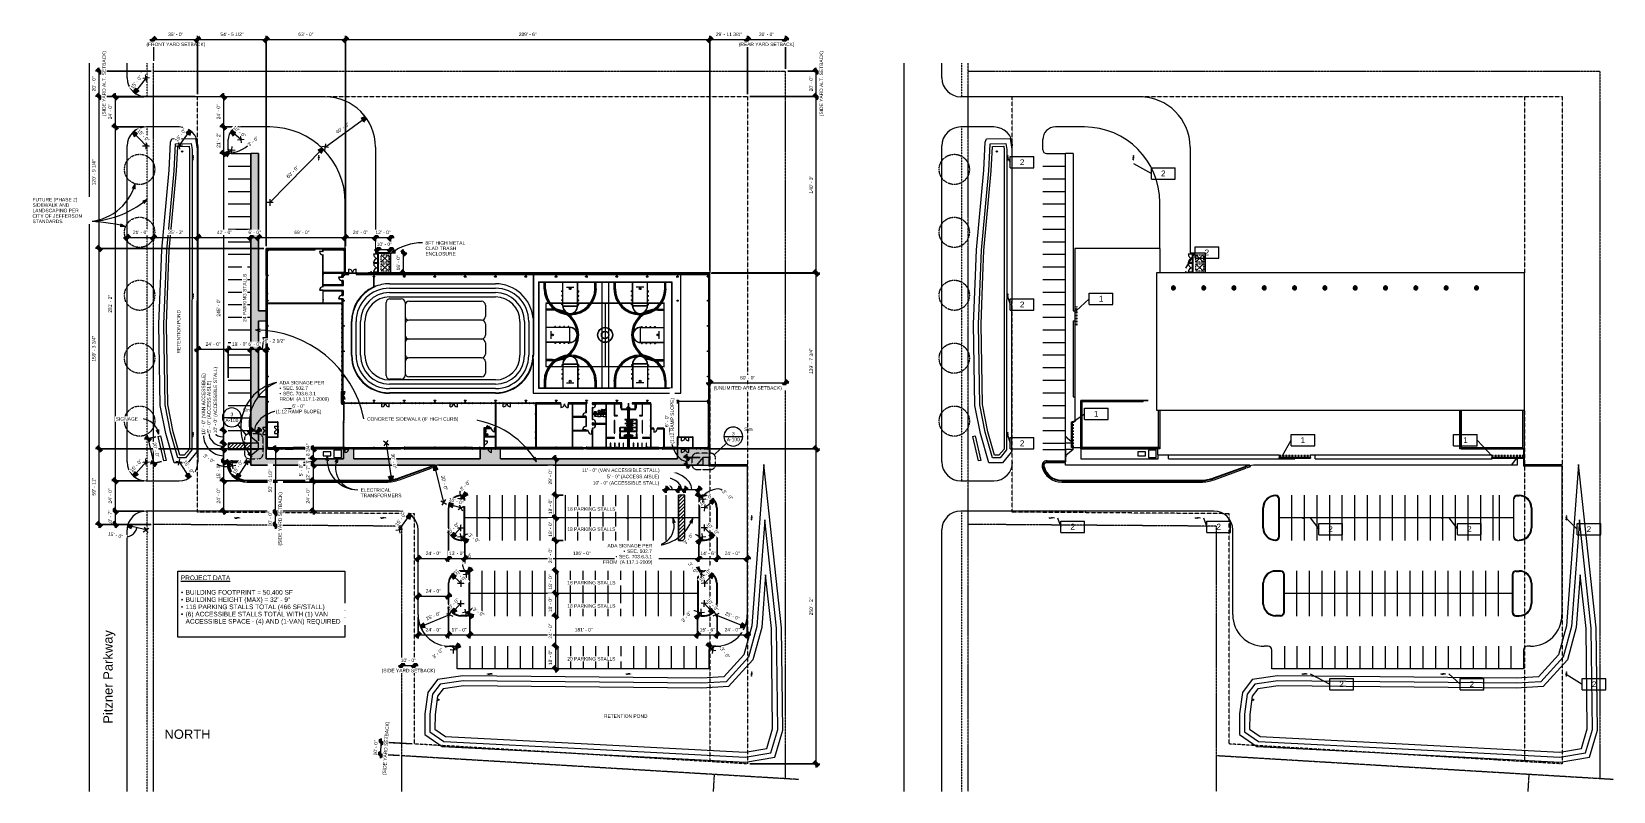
# Model space of a CAD drawing. Header units: inches. Extents: x 1 to 127281, y -26064 to 104775.
# Drawn here: x 19821 to 34902, y -26064 to -18820 of the extents above; entities that cross this region are included whole.
import ezdxf

# ---------------------------------------------------------------- set-up
doc = ezdxf.new("R2010")
doc.units = ezdxf.units.IN
doc.header["$MEASUREMENT"] = 0
for name, pattern in [('Center 1_4_', [0.53125, 0.25, -0.09375, 0.09375, -0.09375]), ('Dash', [0.25, 0.125, -0.125]), ('Dash 1_16_', [0.125, 0.0625, -0.0625]), ('Dash Dot 3_16_', [0.3125, 0.1875, -0.0625, 0, -0.0625]), ('Hidden', [0.28125, 0.1875, -0.09375]), ('Hidden 1_8_', [0.1875, 0.125, -0.0625])]:
    doc.linetypes.add(name, pattern=pattern)
for name, color, linetype, lineweight in [('A-ANNO-DIMS', 211, 'Continuous', 9), ('A-ANNO-DIMS-360', 211, 'Continuous', 9), ('A-ANNO-SYMB', 150, 'Continuous', 9), ('A-AREA', 32, 'Continuous', 9), ('A-DETL', 90, 'Continuous', 9), ('A-DETL-GENF', 92, 'Continuous', 9), ('A-DETL-HDLN', 90, 'Hidden 1_8_', 9), ('A-DOOR', 31, 'Continuous', 9), ('A-DOOR-GLAZ', 31, 'Continuous', 13), ('A-FLOR', 192, 'Continuous', 9), ('A-FLOR-HRAL', 11, 'Continuous', 9), ('A-FLOR-OTLN', 90, 'Continuous', 9), ('A-GENM', 13, 'Continuous', 9), ('A-GLAZ-CURT', 52, 'Continuous', 9), ('A-GLAZ-CWMG', 51, 'Continuous', 9), ('A-PROP-SBCK', 71, 'Hidden', 15), ('A-ROOF', 132, 'Continuous', 9), ('A-ROOF-OTLN', 132, 'Continuous', 9), ('A-WALL', 113, 'Continuous', 9), ('A-WALL-PATT', 111, 'Continuous', 15), ('BMP', 80, 'Continuous', 9), ('C-BLDG-PADS', 91, 'Continuous', 9), ('C-TOPO', 7, 'Continuous', 9), ('Conc', 7, 'Continuous', 9), ('E-ELEC-EQPM', 71, 'Continuous', 9), ('E-LITE-EQPM', 33, 'Continuous', 9), ('E-LITE-EQPM-HDLN', 30, 'Dash', 9), ('E-LITE-EQPM-IDEN', 33, 'Continuous', 9), ('EOP-EX', 125, 'Continuous', 9), ('EOP-PR', 4, 'Continuous', 9), ('G-ANNO-TEXT', 231, 'Continuous', 9), ('I-WALL', 2, 'Continuous', 9), ('L-SITE-WALL', 31, 'Continuous', 9), ('P-SANR-FIXT', 6, 'Continuous', 9), ('PAINT', 190, 'Continuous', 9), ('PROP', 3, 'Center 1_4_', 9), ('Q-SPCQ', 91, 'Continuous', 9), ('S-BEAM', 12, 'Continuous', 9), ('S-COLS', 52, 'Continuous', 9)]:
    doc.layers.add(name, color=color, linetype=linetype, lineweight=lineweight)
doc.styles.add('Arial', font='arial.ttf', dxfattribs={"height": 88.517964})
doc.styles.add('Arial_1', font='arial.ttf', dxfattribs={"height": 33.194237})
doc.styles.add('Arial_2', font='arial.ttf', dxfattribs={"height": 44.258982})
doc.styles.add('Arial_3', font='arial.ttf', dxfattribs={"height": 55.323728})
doc.dimstyles.new('Arrow_-_3_32__Arial', dxfattribs={"dimscale": 12, "dimtxt": 33.75, "dimasz": 3.75, "dimexe": 2.8125, "dimexo": 0, "dimgap": 1.875, "dimtad": 1, "dimjust": 3, "dimdec": 5, "dimrnd": 0.03125, "dimzin": 1, "dimdsep": 46, "dimlunit": 4, "dimtxsty": 'Arial_1', "dimblk1": 'OPEN30', "dimblk2": 'OPEN30', "dimsah": 1, "dimcen": 0.09, "dimazin": 0, "dimtfac": 1, "dimtdec": 4, "dimtix": 1, "dimtmove": 0, "dimatfit": 2, "dimfxl": 1, "dimtvp": 1, "dimtfill": 1, "dimfrac": 2, "dimtolj": 1, "dimtzin": 0, "dimarcsym": 2})
doc.dimstyles.new('Arrow_-_3_32__Arial_1', dxfattribs={"dimscale": 12, "dimtxt": 33.75, "dimasz": 3.75, "dimexe": 2.8125, "dimexo": 0, "dimgap": 1.875, "dimtad": 1, "dimjust": 3, "dimdec": 5, "dimrnd": 0.03125, "dimzin": 1, "dimdsep": 46, "dimlunit": 4, "dimtxsty": 'Arial_1', "dimblk1": 'OPEN30', "dimblk2": 'OPEN30', "dimsah": 1, "dimcen": 0.09, "dimazin": 0, "dimtfac": 1, "dimtdec": 4, "dimtix": 1, "dimtmove": 0, "dimatfit": 2, "dimfxl": 1, "dimtvp": 1, "dimtfill": 1, "dimfrac": 2, "dimtolj": 1, "dimtzin": 0, "dimarcsym": 2})
doc.dimstyles.new('Linear_-_3_32__Arial', dxfattribs={"dimscale": 12, "dimtxt": 33.75, "dimasz": 3.75, "dimexe": 2.8125, "dimexo": 1.875, "dimgap": 1.875, "dimtad": 1, "dimrnd": 0.25, "dimzin": 1, "dimdsep": 46, "dimlunit": 4, "dimtxsty": 'Arial_1', "dimblk1": 'OBLIQUE', "dimblk2": 'OBLIQUE', "dimsah": 1, "dimcen": 0.09, "dimdle": 2.8125, "dimazin": 0, "dimtfac": 1, "dimtdec": 4, "dimtix": 1, "dimtmove": 1, "dimatfit": 3, "dimfxl": 1, "dimtvp": 1, "dimtfill": 1, "dimfrac": 2, "dimtolj": 1, "dimtzin": 0, "dimarcsym": 2})
doc.dimstyles.new('Linear_-_3_32__Arial_1', dxfattribs={"dimscale": 12, "dimtxt": 33.75, "dimasz": 3.75, "dimexe": 2.8125, "dimexo": 1.875, "dimgap": 1.875, "dimtad": 1, "dimrnd": 0.25, "dimzin": 1, "dimdsep": 46, "dimlunit": 4, "dimtxsty": 'Arial_1', "dimblk1": 'OBLIQUE', "dimblk2": 'OBLIQUE', "dimsah": 1, "dimcen": 0.09, "dimdle": 2.8125, "dimazin": 0, "dimtfac": 1, "dimtdec": 4, "dimtix": 1, "dimtmove": 0, "dimatfit": 3, "dimfxl": 1, "dimtvp": 1, "dimtfill": 1, "dimfrac": 2, "dimtolj": 1, "dimtzin": 0, "dimarcsym": 2})
pattern_1 = [(45, (0, 0), (-35.63818, 35.63818), []), (45, (0, 54), (-35.63818, 35.63818), [])]
pattern_2 = [(0, (0, 0), (115.2, 28.8), [4.752, -81.648, 4.752, -81.648, -460.8]), (0, (0, 0), (115.2, 28.8), [-172.8, 4.752, -168.048, 4.752, -81.648, -201.6]), (0, (0, 0), (115.2, 28.8), [-432, 4.752, -52.848, 4.752, -139.248]), (120, (43.2, 14.4), (-82.541532, 85.366127), [4.752, -81.648, 4.752, -81.648, -460.8]), (120, (43.2, 14.4), (-82.541532, 85.366127), [-172.8, 4.752, -168.048, 4.752, -81.648, -201.6]), (120, (43.2, 14.4), (-82.541532, 85.366127), [-432, 4.752, -52.848, 4.752, -139.248]), (240, (57.6, 72), (-32.658468, -114.166127), [4.752, -81.648, 4.752, -81.648, -460.8]), (240, (57.6, 72), (-32.658468, -114.166127), [-172.8, 4.752, -168.048, 4.752, -81.648, -201.6]), (240, (57.6, 72), (-32.658468, -114.166127), [-432, 4.752, -52.848, 4.752, -139.248])]
pattern_3 = [(0, (0, 0), (0, 45), []), (90, (0, 0), (-45, 3e-15), [])]
pattern_4 = [(270, (7767.302, 0), (-8, -5e-16), [])]

msp = doc.modelspace()

# ---------------------------------------------------------------- texts
at = {"layer": 'E-LITE-EQPM-IDEN', "char_height": 55.323728, "width": 51.3, "attachment_point": 2, "line_spacing_factor": 0.938532, "style": 'Arial_3'}
for s, insert in [('2', (29265.349889, -20036.595913)), ('2', (30611.30197, -20144.516036)), ('2', (31026.703724, -20897.794581)), ('2', (29265.349889, -21394.073289)), ('1', (30018.268826, -21338.429813)), ('1', (29972.221583, -22435.800649)), ('2', (29265.349889, -22717.214757)), ('1', (31942.210345, -22686.601015)), ('1', (33492.776765, -22686.601015)), ('2', (29747.221583, -23512.178362)), ('2', (31139.221583, -23512.178362)), ('2', (32206.381529, -23535.660251)), ('2', (33530.040798, -23535.660251)), ('2', (34669.57074, -23535.660251)), ('2', (32310.605436, -25013.575944)), ('2', (33553.498057, -25013.575944)), ('2', (34718.777039, -25013.575944))]:
    msp.add_mtext(s, dxfattribs=dict(at, insert=insert))
at = {"layer": 'G-ANNO-TEXT', "color": 145, "insert": (20505.208395, -25419.043488), "char_height": 88.51796407, "width": 1056.24, "attachment_point": 1, "rotation": 90, "line_spacing_factor": 0.938532, "style": 'Arial'}
msp.add_mtext('Pitzner Parkway\\P', dxfattribs=at)
at = {"layer": 'G-ANNO-TEXT', "color": 145, "insert": (25278.281967, -25329.58277), "char_height": 33.19423653, "width": 492.885, "attachment_point": 1, "line_spacing_factor": 0.938532, "style": 'Arial_1', "bg_fill": 3, "box_fill_scale": 1.25, "bg_fill_color": 0, "bg_fill_transparency": 0}
msp.add_mtext('RETENTION POND', dxfattribs=at)
at = {"layer": 'G-ANNO-TEXT', "color": 145, "insert": (21087.772705, -25474.14425), "char_height": 88.5179641, "width": 521.64, "attachment_point": 1, "line_spacing_factor": 0.938532, "style": 'Arial'}
msp.add_mtext('NORTH', dxfattribs=at)

# ---------------------------------------------------------------- blocks, each defined once
blk = doc.blocks.new('Toilet-Domestic_ - Phase 10')
at = {"layer": 'A-GENM'}
for p, q in [((1, 19), (-1, 19)), ((-1, 19), (3, 19)), ((-1, 19), (3, 19)), ((-1, 19), (2, 19)), ((-1, 19), (-1, 14)), ((-1, 19), (-1, 19)), ((-1, 19), (-1, 19)), ((-1, 19), (-1, 16)), ((-1, 19), (-1, 19)), ((-1, 19), (2, 19)), ((-1, 19), (-1, 15)), ((-1, 19), (-1, 19)), ((-1, 19), (-1, 16)), ((3, 19), (-1, 19)), ((-1, 18), (-1, 19)), ((2, 19), (-1, 19)), ((3, 19), (-1, 19)), ((3, 19), (-1, 19)), ((3, 18), (-1, 19)), ((-1, 19), (2, 19)), ((-1, 19), (-1, 15)), ((-1, 19), (-1, 19)), ((2, 19), (-1, 19)), ((1, 19), (-1, 19)), ((-1, 19), (0, 19)), ((-1, 19), (-1, 18)), ((-1, 14), (-1, 19)), ((-1, 14), (-1, 19)), ((-1, 15), (-1, 19)), ((-1, 19), (-1, 19)), ((-1, 19), (-1, 16)), ((-1, 19), (-1, 17)), ((-1, 16), (-1, 19)), ((-1, 19), (-1, 16)), ((-1, 18), (-1, 16)), ((-1, 16), (-1, 17)), ((-1, 12), (-1, 16)), ((-1, 14), (-1, 16)), ((-1, 15), (-1, 16)), ((-1, 16), (-1, 13)), ((-1, 16), (-1, 16)), ((-1, 16), (0, 16)), ((-1, 13), (-1, 16)), ((-1, 13), (0, 16)), ((-1, 16), (-1, 14)), ((-1, 16), (-1, 15)), ((-1, 14), (-1, 15)), ((-1, 14), (-1, 15)), ((-1, 12), (-1, 15)), ((-1, 15), (-1, 13)), ((-1, 15), (-1, 14)), ((-1, 12), (-1, 14)), ((-1, 12), (-1, 14)), ((-1, 12), (-1, 14)), ((-1, 14), (-1, 14)), ((-1, 14), (-1, 12)), ((-1, 12), (-1, 14)), ((-1, 13), (-1, 14)), ((-1, 12), (-1, 14)), ((-1, 14), (-1, 14)), ((-1, 10), (-1, 13)), ((-1, 10), (0, 13)), ((-1, 9), (-1, 13)), ((-1, 12), (-1, 13)), ((-1, 12), (-1, 13)), ((-1, 9), (-1, 13)), ((-1, 12), (-1, 13)), ((-1, 13), (0, 13)), ((-1, 13), (-1, 13)), ((-1, 9), (-1, 12)), ((-1, 9), (-1, 12)), ((-1, 9), (-1, 12)), ((-1, 12), (-1, 12)), ((-1, 12), (-1, 12)), ((-1, 12), (-1, 9)), ((-1, 12), (-1, 9)), ((-1, 12), (-1, 9)), ((-1, 9), (-1, 12)), ((-1, 12), (-1, 9)), ((-1, 12), (-1, 12)), ((-1, 12), (-1, 11)), ((-1, 9), (-1, 11)), ((0, 9), (-1, 10)), ((-1, 10), (-1, 9)), ((-1, 10), (0, 8)), ((-1, 10), (-1, 7)), ((-1, 9), (-1, 6)), ((-1, 9), (-1, 9)), ((-1, 9), (-1, 6)), ((-1, 9), (-1, 9)), ((-1, 7), (-1, 9)), ((-1, 7), (-1, 9)), ((-1, 9), (-1, 9)), ((-1, 9), (-1, 7)), ((-1, 6), (-1, 9)), ((-1, 9), (-1, 9)), ((-1, 9), (-1, 7)), ((-1, 6), (-1, 9)), ((-1, 9), (-1, 7)), ((-1, 9), (-1, 9)), ((-1, 9), (-1, 7)), ((-1, 9), (-1, 7)), ((0, 8), (-1, 3)), ((0, 8), (-1, 7)), ((-1, 3), (-1, 7)), ((-1, 7), (-1, 4)), ((-1, 7), (-1, 6)), ((-1, 7), (-1, 4)), ((-1, 7), (-1, 7)), ((-1, 4), (-1, 7)), ((-1, 6), (-1, 7)), ((-1, 3), (-1, 7)), ((-1, 7), (-1, 4)), ((-1, 7), (-1, 7)), ((-1, 7), (-1, 7)), ((-1, 4), (-1, 7)), ((-1, 7), (-1, 7)), ((-1, 7), (-1, 7)), ((-1, 3), (-1, 6)), ((-1, 6), (-1, 3)), ((-1, 6), (-1, 6)), ((-1, 3), (-1, 6)), ((-1, 6), (-1, 4)), ((-1, 6), (-1, 4)), ((0, 5), (-1, 3)), ((-1, 3), (-1, 4)), ((-1, 4), (-1, 3)), ((-1, 4), (-1, 4)), ((-1, 4), (-1, 2)), ((-1, 3), (-1, 4)), ((-1, 4), (-1, -1)), ((-1, 4), (-1, 2)), ((-1, 4), (-1, 4)), ((-1, 2), (-1, 4)), ((-1, 2), (-1, 4)), ((0, 2), (-1, 3)), ((-1, -1), (-1, 3)), ((-1, -1), (-1, 3)), ((-1, -1), (-1, 3)), ((-1, -1), (-1, 3)), ((0, 0), (-1, 3)), ((-1, 3), (-1, 3)), ((-1, 3), (-1, -1)), ((-1, 3), (-1, 2)), ((-1, 3), (-1, 2)), ((-1, 3), (-1, -1)), ((-1, -1), (-1, 2)), ((-1, -1), (-1, 2)), ((-1, -1), (-1, 2)), ((-1, 2), (-1, 2)), ((-1, 1), (-1, 2)), ((-1, -1), (-1, 2)), ((-1, 1), (-1, -1)), ((-1, 1), (-1, 1)), ((0, 18), (7, 18)), ((0, 18), (0, 0)), ((0, 18), (2, 18)), ((0, 18), (0, 18)), ((0, 18), (4, 18)), ((0, 18), (7, 18)), ((2, 18), (0, 18)), ((2, 18), (0, 18)), ((0, 14), (0, 18)), ((0, 0), (0, 18)), ((0, 18), (0, 18)), ((0, 18), (-1, 18)), ((0, 18), (3, 18)), ((0, 18), (0, 16)), ((0, 18), (0, 16)), ((-1, 18), (3, 18)), ((-1, 18), (0, 16)), ((7, 18), (0, 18)), ((0, 0), (0, 18)), ((0, 14), (0, 16)), ((0, 13), (0, 16)), ((0, 14), (0, 0)), ((0, 14), (0, 12)), ((0, 14), (0, 13)), ((0, 9), (0, 13)), ((0, 12), (0, 13)), ((0, 0), (0, 12)), ((0, 9), (0, 12)), ((0, 0), (0, 9)), ((0, 9), (0, 8)), ((0, 9), (0, 7)), ((0, 5), (0, 8)), ((0, 8), (0, 7)), ((0, 0), (0, 7)), ((0, 5), (0, 7)), ((0, 0), (0, 5)), ((0, 5), (0, 2)), ((0, 0), (0, 2)), ((0, 2), (0, 0)), ((0, 2), (0, 0)), ((0, 0), (7, 0)), ((0, 0), (0, 0)), ((0, 0), (7, 0)), ((0, 0), (2, 0)), ((0, 0), (4, 0)), ((1, 19), (3, 19)), ((2, 19), (1, 19)), ((3, 19), (2, 19)), ((2, 19), (7, 19)), ((2, 19), (3, 19)), ((3, 19), (2, 19)), ((2, 19), (4, 19)), ((2, 19), (3, 19)), ((2, 18), (4, 18)), ((2, 18), (3, 18)), ((5, 19), (3, 19)), ((7, 19), (3, 19)), ((3, 19), (3, 19)), ((3, 19), (7, 19)), ((3, 19), (7, 19)), ((3, 19), (7, 19)), ((3, 19), (3, 18)), ((3, 19), (7, 19)), ((7, 18), (3, 18)), ((7, 19), (3, 19)), ((3, 19), (4, 19)), ((3, 19), (7, 19)), ((3, 18), (7, 19)), ((4, 19), (3, 19)), ((4, 18), (3, 18)), ((3, 18), (7, 18)), ((7, 19), (4, 19)), ((5, 19), (4, 19)), ((7, 19), (4, 19)), ((4, 18), (7, 18)), ((4, 18), (7, 18)), ((5, 19), (7, 19)), ((5, 19), (7, 19)), ((6, 19), (6, 19)), ((8, 19), (7, 19)), ((7, 19), (8, 19)), ((7, 19), (8, 19)), ((8, 19), (7, 19)), ((7, 19), (8, 19)), ((7, 19), (7, 19)), ((7, 19), (7, 19)), ((7, 19), (7, 19)), ((7, 18), (7, 19)), ((7, 18), (8, 18)), ((7, 18), (7, 18)), ((7, 18), (7, 18)), ((7, 19), (8, 19)), ((7, 19), (8, 19)), ((7, 19), (7, 19)), ((7, 19), (7, 19)), ((7, 19), (7, 19)), ((7, 19), (7, 19)), ((7, 19), (7, 19)), ((7, 19), (7, 19)), ((7, 19), (8, 19)), ((7, 19), (8, 19)), ((7, 19), (8, 19)), ((7, 19), (7, 18)), ((7, 18), (8, 18)), ((7, 18), (7, 18)), ((7, 19), (8, 19)), ((7, 19), (7, 19)), ((7, 19), (8, 18)), ((7, 19), (8, 18)), ((7, 19), (7, 19)), ((8, 19), (7, 19)), ((8, 19), (7, 19)), ((7, 19), (8, 19)), ((7, 19), (7, 19)), ((7, 19), (8, 18)), ((7, 19), (7, 19)), ((7, 19), (7, 19)), ((7, 19), (8, 19)), ((8, 19), (7, 19)), ((7, 18), (7, 18)), ((7, 18), (8, 18)), ((7, 18), (8, 18)), ((7, 18), (7, 18)), ((7, 18), (8, 18)), ((7, 18), (7, 18)), ((7, 18), (7, 18)), ((7, 18), (8, 18)), ((8, 18), (7, 18)), ((8, 18), (7, 18)), ((8, 18), (7, 18)), ((8, 18), (7, 18)), ((7, 18), (7, 18)), ((7, 18), (7, 18)), ((7, 18), (7, 18)), ((7, 18), (7, 18)), ((7, 18), (7, 18)), ((7, 18), (7, 18)), ((7, 18), (8, 18)), ((8, 0), (7, 0)), ((7, 0), (7, 0)), ((7, 0), (7, 0)), ((7, 0), (7, 0)), ((8, 0), (7, 0)), ((8, 0), (7, 0)), ((7, 0), (7, 0)), ((7, 0), (7, 0)), ((7, 0), (8, 0)), ((7, 0), (7, 0)), ((8, 19), (8, 19)), ((8, 19), (9, 18)), ((8, 19), (8, 19)), ((8, 19), (8, 19)), ((8, 19), (8, 19)), ((8, 19), (9, 18)), ((8, 19), (9, 18)), ((8, 19), (8, 19)), ((8, 19), (8, 19)), ((8, 19), (8, 18)), ((8, 19), (9, 18)), ((8, 19), (8, 18)), ((8, 19), (8, 19)), ((8, 19), (8, 18)), ((8, 19), (8, 18)), ((8, 19), (8, 18)), ((8, 19), (8, 18)), ((8, 19), (8, 19)), ((8, 19), (8, 19)), ((8, 18), (8, 19)), ((8, 19), (9, 18)), ((8, 19), (8, 19)), ((8, 19), (8, 19)), ((8, 19), (9, 18)), ((8, 19), (9, 18)), ((8, 19), (8, 19)), ((8, 19), (8, 19)), ((8, 17), (8, 18)), ((8, 18), (8, 18)), ((8, 18), (8, 18)), ((8, 18), (8, 18)), ((9, 17), (8, 18)), ((9, 17), (8, 18)), ((8, 18), (8, 18)), ((9, 18), (8, 18)), ((9, 18), (8, 18)), ((8, 18), (8, 18)), ((8, 18), (9, 18)), ((8, 18), (9, 18)), ((8, 18), (8, 18)), ((8, 18), (8, 18)), ((8, 18), (9, 18)), ((8, 18), (9, 18)), ((8, 18), (9, 18)), ((8, 18), (9, 18)), ((8, 18), (9, 18)), ((8, 18), (8, 18)), ((9, 18), (8, 18)), ((9, 18), (8, 18)), ((9, 18), (8, 18)), ((8, 18), (8, 18)), ((8, 18), (9, 18)), ((8, 18), (8, 18)), ((8, 18), (8, 18)), ((9, 18), (8, 18)), ((8, 17), (8, 18)), ((9, 17), (8, 17)), ((9, 17), (8, 17)), ((8, 17), (9, 17)), ((9, 1), (8, 1)), ((8, 0), (8, 1)), ((8, 0), (9, 1)), ((8, 1), (9, 1)), ((8, 0), (9, 1)), ((8, 1), (8, 0)), ((8, 1), (9, 1)), ((8, 0), (8, 0)), ((8, 0), (8, 0)), ((8, 0), (9, 0)), ((8, 0), (8, 0)), ((8, 0), (8, 0)), ((8, 0), (9, 0)), ((9, 0), (8, 0)), ((9, 0), (8, 0)), ((9, 0), (8, 0)), ((8, 0), (9, 0)), ((9, 18), (9, 18)), ((9, 18), (10, 17)), ((9, 18), (10, 17)), ((10, 17), (9, 18)), ((9, 17), (9, 18)), ((9, 17), (9, 18)), ((9, 17), (9, 18)), ((9, 17), (9, 18)), ((9, 18), (10, 17)), ((9, 18), (9, 18)), ((9, 18), (9, 18)), ((9, 18), (10, 17)), ((9, 18), (9, 18)), ((9, 18), (10, 17)), ((9, 18), (9, 18)), ((9, 18), (9, 17)), ((9, 18), (9, 18)), ((9, 18), (9, 18)), ((9, 18), (9, 17)), ((9, 17), (9, 18)), ((9, 17), (9, 18)), ((9, 17), (9, 18)), ((9, 17), (9, 18)), ((9, 17), (9, 18)), ((9, 18), (9, 18)), ((10, 17), (9, 18)), ((9, 18), (9, 18)), ((9, 18), (9, 17)), ((9, 18), (9, 18)), ((9, 18), (9, 18)), ((9, 18), (9, 18)), ((9, 18), (9, 18)), ((9, 18), (9, 18)), ((9, 18), (9, 18)), ((10, 17), (9, 18)), ((9, 18), (9, 18)), ((9, 18), (9, 18)), ((9, 18), (9, 18)), ((9, 18), (9, 18)), ((9, 18), (10, 17)), ((9, 18), (9, 18)), ((9, 17), (9, 17)), ((9, 17), (9, 16)), ((9, 17), (9, 17)), ((9, 17), (9, 17)), ((9, 17), (9, 16)), ((9, 17), (9, 17)), ((9, 17), (9, 17)), ((9, 16), (9, 17)), ((9, 17), (10, 16)), ((9, 17), (9, 17)), ((10, 16), (9, 17)), ((9, 17), (10, 17)), ((9, 17), (10, 17)), ((10, 16), (9, 17)), ((9, 17), (10, 16)), ((9, 17), (9, 17)), ((9, 17), (10, 17)), ((9, 17), (9, 16)), ((9, 17), (9, 17)), ((9, 16), (9, 16)), ((9, 15), (9, 16)), ((9, 15), (9, 16)), ((9, 16), (9, 16)), ((9, 16), (10, 16)), ((10, 16), (9, 15)), ((10, 16), (9, 16)), ((9, 15), (10, 16)), ((9, 15), (9, 16)), ((9, 16), (9, 16)), ((9, 15), (9, 3)), ((9, 15), (10, 15)), ((10, 15), (9, 3)), ((9, 15), (9, 3)), ((9, 3), (10, 13)), ((9, 3), (10, 10)), ((9, 3), (10, 7)), ((9, 3), (9, 2)), ((9, 3), (9, 2)), ((9, 3), (10, 3)), ((9, 3), (10, 2)), ((9, 3), (10, 2)), ((9, 2), (9, 3)), ((9, 2), (9, 2)), ((9, 2), (9, 2)), ((9, 2), (9, 1)), ((9, 2), (10, 2)), ((10, 2), (9, 2)), ((10, 2), (9, 1)), ((9, 2), (9, 1)), ((9, 2), (9, 1)), ((10, 2), (9, 1)), ((9, 1), (10, 2)), ((9, 2), (9, 2)), ((9, 2), (9, 1)), ((9, 1), (9, 1)), ((9, 0), (10, 1)), ((10, 1), (9, 0)), ((10, 1), (9, 0)), ((9, 1), (9, 1)), ((9, 1), (9, 1)), ((10, 1), (9, 0)), ((10, 1), (9, 0)), ((10, 1), (9, 0)), ((10, 1), (9, 1)), ((9, 0), (9, 1)), ((9, 0), (9, 1)), ((9, 0), (10, 1)), ((10, 1), (9, 1)), ((10, 1), (9, 1)), ((10, 1), (9, 1)), ((9, 0), (9, 1)), ((9, 0), (9, 1)), ((9, 1), (9, 1)), ((9, 1), (9, 1)), ((9, 0), (9, 1)), ((9, 0), (10, 1)), ((9, 0), (10, 1)), ((9, 1), (10, 1)), ((9, 1), (9, 1)), ((9, 1), (9, 0)), ((9, 1), (10, 1)), ((9, 1), (9, 0)), ((9, 1), (10, 1)), ((9, 1), (9, 0)), ((9, 1), (10, 1)), ((9, 0), (10, 1)), ((9, 1), (9, 0)), ((9, 1), (9, 1)), ((10, 1), (9, 0)), ((10, 1), (9, 0)), ((9, 1), (9, 1)), ((9, 1), (9, 1)), ((9, 1), (9, 1)), ((9, 0), (9, 0)), ((9, 0), (9, 0)), ((9, 0), (9, 0)), ((9, 0), (9, 0)), ((9, 0), (9, 0)), ((9, 0), (9, 0)), ((9, 0), (9, 0)), ((9, 0), (9, 0)), ((9, 0), (9, 0)), ((9, 0), (9, 0)), ((9, 0), (9, 0)), ((9, 0), (9, 0)), ((9, 0), (9, 0)), ((9, 0), (9, 0)), ((9, 0), (9, 0)), ((9, 0), (9, 0)), ((9, 0), (9, 0)), ((10, 17), (10, 16)), ((10, 17), (10, 17)), ((10, 16), (10, 17)), ((10, 16), (10, 17)), ((10, 17), (10, 17)), ((10, 16), (10, 17)), ((10, 16), (10, 17)), ((10, 16), (10, 17)), ((10, 17), (10, 16)), ((10, 17), (10, 16)), ((10, 17), (10, 17)), ((10, 17), (10, 17)), ((9, 17), (10, 17)), ((9, 17), (10, 17)), ((10, 16), (10, 17)), ((10, 16), (10, 17)), ((10, 16), (10, 17)), ((10, 17), (9, 17)), ((10, 17), (10, 17)), ((10, 17), (10, 17)), ((10, 17), (10, 17)), ((10, 17), (9, 17)), ((10, 17), (10, 17)), ((10, 16), (10, 17)), ((9, 17), (10, 17)), ((10, 17), (10, 17)), ((10, 16), (10, 17)), ((10, 16), (10, 17)), ((10, 16), (10, 17)), ((10, 16), (10, 17)), ((10, 17), (10, 17)), ((10, 17), (10, 17)), ((10, 17), (10, 17)), ((10, 17), (10, 17)), ((10, 17), (10, 17)), ((10, 16), (10, 16)), ((10, 16), (10, 16)), ((10, 16), (10, 16)), ((10, 16), (10, 15)), ((10, 16), (10, 15)), ((10, 16), (10, 16)), ((10, 15), (10, 16)), ((10, 16), (10, 16)), ((10, 16), (10, 16)), ((10, 15), (10, 16)), ((10, 15), (10, 16)), ((10, 16), (10, 16)), ((10, 15), (10, 16)), ((10, 15), (10, 16)), ((10, 15), (10, 16)), ((10, 15), (10, 16)), ((10, 16), (10, 16)), ((10, 16), (10, 16)), ((10, 16), (10, 15)), ((10, 16), (10, 16)), ((10, 16), (10, 16)), ((10, 16), (10, 16)), ((10, 16), (10, 15)), ((10, 16), (10, 15)), ((10, 16), (10, 15)), ((10, 16), (10, 15)), ((10, 16), (10, 15)), ((10, 15), (10, 16)), ((10, 16), (10, 16)), ((10, 16), (10, 15)), ((10, 16), (10, 15)), ((10, 16), (10, 15)), ((10, 16), (10, 16)), ((10, 16), (10, 15)), ((10, 16), (10, 16)), ((10, 16), (10, 15)), ((10, 16), (10, 15)), ((10, 15), (10, 16)), ((10, 15), (10, 16)), ((10, 16), (10, 16)), ((10, 16), (10, 16)), ((10, 15), (10, 15)), ((10, 16), (10, 15)), ((10, 15), (10, 14)), ((10, 15), (10, 15)), ((10, 15), (10, 13)), ((10, 15), (10, 15)), ((10, 15), (10, 15)), ((10, 15), (10, 12)), ((10, 15), (10, 15)), ((10, 15), (10, 15)), ((10, 15), (10, 15)), ((10, 15), (10, 11)), ((10, 15), (10, 11)), ((10, 15), (10, 15)), ((10, 15), (10, 11)), ((10, 15), (10, 14)), ((10, 15), (10, 15)), ((10, 15), (10, 12)), ((10, 15), (10, 13)), ((10, 12), (10, 15)), ((10, 15), (10, 12)), ((10, 15), (10, 15)), ((10, 15), (10, 12)), ((10, 15), (10, 15)), ((10, 12), (10, 15)), ((10, 15), (10, 15)), ((10, 15), (10, 11)), ((10, 15), (10, 11)), ((10, 12), (10, 15)), ((10, 15), (10, 15)), ((10, 14), (10, 12)), ((10, 11), (10, 14)), ((13, 14), (10, 14)), ((10, 12), (10, 13)), ((10, 13), (10, 10)), ((10, 11), (10, 12)), ((10, 12), (10, 9)), ((10, 12), (10, 12)), ((10, 12), (10, 10)), ((10, 12), (10, 9)), ((10, 12), (10, 9)), ((10, 12), (10, 12)), ((10, 12), (10, 11)), ((10, 12), (10, 9)), ((10, 9), (10, 12)), ((10, 9), (10, 12)), ((10, 11), (10, 12)), ((10, 12), (10, 12)), ((10, 9), (10, 11)), ((10, 11), (10, 11)), ((10, 11), (10, 9)), ((10, 11), (10, 9)), ((10, 11), (10, 8)), ((10, 11), (10, 11)), ((10, 11), (10, 9)), ((10, 11), (10, 9)), ((10, 11), (10, 11)), ((10, 7), (10, 10)), ((10, 10), (10, 9)), ((10, 9), (10, 8)), ((10, 7), (10, 9)), ((10, 9), (10, 9)), ((10, 9), (10, 6)), ((10, 9), (10, 9)), ((10, 9), (10, 7)), ((10, 9), (10, 6)), ((10, 9), (10, 6)), ((10, 9), (10, 9)), ((10, 6), (10, 9)), ((10, 6), (10, 9)), ((10, 6), (10, 9)), ((10, 9), (10, 7)), ((10, 9), (10, 9)), ((10, 9), (10, 8)), ((10, 9), (10, 5)), ((10, 9), (10, 8)), ((10, 6), (10, 8)), ((10, 5), (10, 8)), ((10, 6), (10, 8)), ((10, 8), (10, 6)), ((10, 8), (10, 8)), ((10, 7), (10, 3)), ((10, 7), (10, 3)), ((10, 7), (10, 7)), ((10, 3), (10, 7)), ((10, 3), (10, 7)), ((10, 3), (10, 7)), ((10, 6), (10, 7)), ((10, 6), (10, 7)), ((10, 7), (10, 7)), ((10, 4), (10, 6)), ((10, 3), (10, 6)), ((10, 5), (10, 6)), ((10, 5), (10, 6)), ((10, 6), (10, 3)), ((10, 6), (10, 5)), ((10, 6), (10, 3)), ((10, 6), (10, 6)), ((10, 3), (10, 6)), ((10, 6), (10, 5)), ((10, 6), (10, 3)), ((10, 5), (10, 3)), ((10, 5), (10, 4)), ((10, 5), (10, 3)), ((10, 3), (10, 5)), ((10, 5), (10, 3)), ((10, 5), (10, 3)), ((10, 4), (10, 3)), ((10, 4), (10, 3)), ((10, 3), (10, 4)), ((13, 4), (10, 4)), ((10, 3), (10, 2)), ((10, 3), (10, 2)), ((10, 3), (10, 2)), ((10, 3), (10, 2)), ((10, 3), (10, 3)), ((10, 3), (10, 2)), ((10, 2), (10, 3)), ((10, 2), (10, 3)), ((10, 3), (10, 2)), ((10, 3), (10, 3)), ((10, 3), (10, 3)), ((10, 3), (10, 3)), ((10, 3), (10, 3)), ((10, 3), (10, 2)), ((10, 3), (10, 2)), ((10, 3), (10, 3)), ((10, 3), (10, 2)), ((10, 3), (10, 2)), ((10, 3), (10, 2)), ((10, 3), (10, 3)), ((10, 3), (10, 2)), ((10, 3), (10, 2)), ((10, 3), (10, 3)), ((10, 3), (10, 3)), ((10, 3), (10, 2)), ((10, 3), (10, 2)), ((10, 3), (10, 2)), ((10, 3), (10, 2)), ((10, 3), (10, 2)), ((10, 3), (10, 3)), ((10, 2), (10, 3)), ((10, 3), (10, 2)), ((10, 3), (10, 2)), ((10, 3), (10, 2)), ((10, 3), (10, 3)), ((10, 2), (10, 3)), ((10, 3), (10, 3)), ((10, 3), (10, 2)), ((10, 2), (10, 2)), ((10, 2), (10, 2)), ((10, 1), (10, 2)), ((10, 2), (10, 2)), ((10, 2), (10, 1)), ((10, 1), (10, 2)), ((10, 2), (10, 2)), ((10, 2), (10, 2)), ((10, 2), (10, 2)), ((10, 2), (10, 1)), ((10, 2), (10, 2)), ((10, 1), (10, 2)), ((10, 1), (10, 2)), ((10, 2), (10, 2)), ((10, 2), (10, 2)), ((10, 2), (10, 1)), ((10, 2), (10, 2)), ((10, 1), (10, 2)), ((10, 1), (10, 2)), ((10, 2), (10, 1)), ((10, 2), (10, 2)), ((10, 2), (10, 2)), ((10, 2), (10, 2)), ((10, 2), (10, 1)), ((10, 2), (10, 2)), ((10, 2), (10, 1)), ((10, 2), (10, 1)), ((10, 2), (10, 1)), ((10, 2), (10, 2)), ((10, 2), (10, 1)), ((10, 2), (10, 1)), ((10, 1), (10, 2)), ((10, 2), (10, 1)), ((10, 2), (10, 2)), ((10, 2), (10, 2)), ((10, 1), (10, 2)), ((10, 2), (10, 2)), ((10, 2), (10, 1)), ((10, 2), (10, 2)), ((10, 2), (10, 2)), ((10, 1), (10, 1)), ((10, 1), (10, 1)), ((10, 1), (10, 1)), ((10, 1), (10, 1)), ((10, 1), (10, 1)), ((10, 1), (10, 1)), ((10, 1), (10, 1)), ((10, 1), (10, 1)), ((10, 1), (10, 1)), ((10, 1), (10, 1)), ((10, 1), (10, 1)), ((13, 13), (12, 10)), ((13, 10), (12, 10)), ((12, 8), (12, 10)), ((13, 8), (12, 8)), ((12, 8), (13, 5)), ((14, 15), (13, 14)), ((14, 14), (13, 14)), ((13, 13), (14, 14)), ((13, 14), (13, 13)), ((13, 13), (13, 13)), ((13, 10), (13, 13)), ((13, 8), (13, 10)), ((13, 5), (13, 8)), ((13, 5), (13, 5)), ((14, 4), (13, 5)), ((13, 5), (13, 4)), ((14, 4), (13, 4)), ((13, 4), (14, 3)), ((14, 15), (15, 16)), ((15, 15), (14, 15)), ((14, 14), (15, 15)), ((15, 3), (14, 4)), ((14, 3), (15, 3)), ((15, 2), (14, 3)), ((16, 16), (15, 16)), ((15, 15), (16, 16)), ((15, 16), (16, 16)), ((15, 3), (16, 2)), ((15, 2), (16, 2)), ((15, 2), (16, 2)), ((17, 16), (16, 16)), ((16, 16), (17, 16)), ((18, 16), (16, 16)), ((16, 2), (17, 2)), ((16, 2), (17, 2)), ((18, 2), (16, 2)), ((17, 16), (18, 16)), ((17, 2), (18, 2)), ((18, 16), (18, 16)), ((18, 16), (18, 16)), ((18, 16), (18, 16)), ((18, 16), (20, 16)), ((18, 16), (18, 16)), ((18, 16), (20, 16)), ((18, 2), (18, 2)), ((18, 2), (20, 2)), ((18, 2), (18, 2)), ((18, 1), (18, 2)), ((20, 2), (18, 1)), ((18, 2), (18, 1)), ((20, 16), (20, 16)), ((20, 16), (22, 16)), ((22, 16), (20, 16)), ((20, 2), (22, 2)), ((20, 2), (20, 2)), ((20, 2), (22, 2)), ((22, 16), (22, 16)), ((22, 16), (24, 15)), ((22, 16), (24, 15)), ((22, 2), (24, 3)), ((22, 2), (24, 3)), ((22, 2), (22, 2)), ((24, 15), (24, 15)), ((24, 15), (26, 14)), ((26, 14), (24, 15)), ((24, 3), (26, 4)), ((24, 3), (26, 4)), ((24, 3), (24, 3)), ((26, 14), (26, 14)), ((26, 14), (28, 13)), ((28, 13), (26, 14)), ((26, 4), (28, 5)), ((28, 5), (26, 4)), ((26, 4), (26, 4)), ((28, 13), (28, 13)), ((28, 13), (29, 12)), ((28, 13), (29, 12)), ((28, 5), (29, 6)), ((28, 5), (29, 6)), ((28, 5), (28, 5)), ((29, 12), (29, 12)), ((29, 12), (30, 11)), ((30, 11), (29, 12)), ((29, 6), (30, 7)), ((30, 7), (29, 6)), ((29, 6), (29, 6)), ((30, 11), (30, 11)), ((30, 11), (30, 9)), ((30, 9), (30, 11)), ((30, 9), (30, 9)), ((30, 9), (30, 8)), ((30, 9), (30, 9)), ((30, 9), (30, 7)), ((30, 9), (30, 8)), ((30, 7), (30, 8)), ((30, 7), (30, 7)), ((-1, -1), (3, -1)), ((-1, -1), (0, 0)), ((-1, -1), (-1, 0)), ((-1, -1), (1, -1)), ((3, -1), (-1, -1)), ((3, -1), (-1, -1)), ((3, -1), (-1, -1)), ((-1, -1), (-1, -1)), ((-1, -1), (3, -1)), ((-1, -1), (4, -1)), ((-1, -1), (-1, -1)), ((-1, -1), (3, -1)), ((-1, -1), (-1, -1)), ((-1, -1), (3, -1)), ((-1, -1), (2, -1)), ((-1, -1), (-1, -1)), ((-1, -1), (-1, -1)), ((1, -1), (-1, -1)), ((2, -1), (-1, -1)), ((2, -1), (-1, -1)), ((-1, -1), (0, -1)), ((-1, -1), (-1, -1)), ((0, 0), (2, 0)), ((0, 0), (0, 0)), ((2, 0), (0, 0)), ((3, -1), (0, 0)), ((0, 0), (7, 0)), ((1, -1), (3, -1)), ((1, -1), (2, -1)), ((2, 0), (4, 0)), ((2, 0), (3, -1)), ((3, -1), (2, -1)), ((3, -1), (2, -1)), ((4, -1), (2, -1)), ((7, -1), (3, -1)), ((7, 0), (3, -1)), ((7, -1), (3, -1)), ((4, 0), (3, -1)), ((3, -1), (3, -1)), ((5, -1), (3, -1)), ((7, -1), (3, -1)), ((7, -1), (3, -1)), ((3, -1), (7, -1)), ((3, -1), (3, -1)), ((3, -1), (4, -1)), ((7, -1), (3, -1)), ((3, -1), (7, -1)), ((3, -1), (4, -1)), ((3, -1), (4, -1)), ((7, -1), (3, -1)), ((3, -1), (4, -1)), ((3, -1), (3, -1)), ((7, 0), (4, 0)), ((7, 0), (4, 0)), ((7, -1), (4, -1)), ((7, -1), (4, -1)), ((7, -1), (4, -1)), ((7, -1), (4, -1)), ((5, -1), (4, -1)), ((7, -1), (5, -1)), ((7, -1), (5, -1)), ((6, -1), (6, -1)), ((8, 0), (7, 0)), ((7, 0), (7, 0)), ((7, 0), (7, 0)), ((8, 0), (7, -1)), ((8, 0), (7, 0)), ((8, 0), (7, -1)), ((7, -1), (8, 0)), ((8, 0), (7, -1)), ((7, 0), (7, 0)), ((7, 0), (7, -1)), ((7, -1), (8, 0)), ((7, -1), (8, 0)), ((8, 0), (7, -1)), ((7, 0), (7, -1)), ((7, -1), (7, 0)), ((7, -1), (8, -1)), ((7, -1), (8, -1)), ((7, -1), (8, -1)), ((7, -1), (8, -1)), ((7, -1), (8, -1)), ((7, -1), (8, -1)), ((7, -1), (8, -1)), ((7, -1), (7, -1)), ((7, -1), (7, -1)), ((7, -1), (7, -1)), ((7, -1), (7, -1)), ((8, -1), (7, -1)), ((8, -1), (7, -1)), ((7, -1), (8, -1)), ((7, -1), (7, -1)), ((7, -1), (7, -1)), ((7, -1), (8, -1)), ((7, -1), (7, -1)), ((7, -1), (7, -1)), ((7, -1), (7, -1)), ((7, -1), (8, -1)), ((7, -1), (7, -1)), ((7, -1), (7, -1)), ((8, -1), (7, -1)), ((8, -1), (7, -1)), ((7, -1), (7, -1)), ((7, -1), (7, -1)), ((7, -1), (7, -1)), ((7, -1), (8, -1)), ((7, -1), (8, -1)), ((7, -1), (7, -1)), ((7, -1), (7, -1)), ((7, -1), (7, -1)), ((8, -1), (9, 0)), ((8, -1), (9, 0)), ((9, 0), (8, -1)), ((8, 0), (8, 0)), ((8, 0), (8, 0)), ((8, 0), (9, 0)), ((8, 0), (8, -1)), ((8, 0), (8, 0)), ((8, 0), (8, 0)), ((8, 0), (8, 0)), ((8, 0), (8, 0)), ((8, 0), (8, -1)), ((8, 0), (9, 0)), ((8, 0), (8, -1)), ((8, 0), (8, -1)), ((8, 0), (9, 0)), ((8, 0), (9, 0)), ((8, 0), (8, -1)), ((8, 0), (8, 0)), ((8, 0), (9, 0)), ((9, 0), (8, -1)), ((9, 0), (8, 0)), ((8, 0), (8, 0)), ((9, 0), (8, -1)), ((9, 0), (8, -1)), ((9, 0), (8, -1)), ((8, -1), (8, -1)), ((8, -1), (8, -1)), ((8, -1), (8, -1)), ((8, -1), (8, -1)), ((8, -1), (8, -1)), ((8, -1), (8, -1)), ((8, -1), (8, -1)), ((8, -1), (8, -1)), ((8, -1), (8, -1)), ((8, -1), (8, -1)), ((8, -1), (8, -1)), ((8, -1), (8, -1)), ((8, -1), (8, -1)), ((8, -1), (8, -1)), ((9, 0), (9, 0)), ((9, 0), (9, 0)), ((9, 0), (9, 0)), ((9, 0), (9, 0)), ((9, 0), (9, 0)), ((9, 0), (9, 0))]:
    blk.add_line(p, q, dxfattribs=at)
blk = doc.blocks.new('Toilet-Domestic_ - Phase 11')
at = {"layer": 'A-GENM'}
for p, q in [((1, 19), (-1, 19)), ((-1, 19), (3, 19)), ((-1, 19), (-1, 19)), ((-1, 19), (2, 19)), ((-1, 19), (-1, 15)), ((-1, 19), (-1, 19)), ((-1, 19), (-1, 14)), ((-1, 19), (-1, 14)), ((3, 18), (-1, 19)), ((3, 19), (-1, 19)), ((3, 19), (-1, 19)), ((2, 19), (-1, 19)), ((2, 19), (-1, 19)), ((2, 19), (-1, 19)), ((3, 19), (-1, 19)), ((-1, 19), (-1, 15)), ((-1, 19), (-1, 19)), ((2, 19), (-1, 19)), ((3, 19), (-1, 19)), ((1, 19), (-1, 19)), ((-1, 19), (-1, 19)), ((-1, 19), (0, 19)), ((-1, 19), (-1, 18)), ((-1, 18), (-1, 19)), ((-1, 15), (-1, 19)), ((-1, 19), (-1, 16)), ((-1, 19), (-1, 19)), ((-1, 16), (-1, 19)), ((-1, 16), (-1, 19)), ((-1, 16), (-1, 19)), ((-1, 19), (-1, 19)), ((-1, 19), (-1, 14)), ((-1, 16), (-1, 19)), ((-1, 19), (-1, 17)), ((-1, 18), (-1, 16)), ((-1, 16), (-1, 17)), ((-1, 15), (-1, 16)), ((-1, 14), (-1, 16)), ((-1, 14), (-1, 15)), ((-1, 16), (-1, 13)), ((-1, 16), (-1, 16)), ((-1, 16), (-1, 12)), ((-1, 16), (-1, 14)), ((0, 16), (-1, 13)), ((0, 16), (-1, 16)), ((-1, 13), (-1, 16)), ((-1, 16), (-1, 16)), ((-1, 12), (-1, 15)), ((-1, 15), (-1, 13)), ((-1, 15), (-1, 14)), ((-1, 15), (-1, 14)), ((-1, 12), (-1, 14)), ((-1, 12), (-1, 14)), ((-1, 13), (-1, 14)), ((-1, 14), (-1, 12)), ((-1, 14), (-1, 14)), ((-1, 12), (-1, 14)), ((-1, 12), (-1, 14)), ((-1, 12), (-1, 14)), ((-1, 14), (-1, 14)), ((-1, 13), (-1, 13)), ((-1, 10), (-1, 13)), ((-1, 10), (0, 13)), ((-1, 9), (-1, 13)), ((-1, 12), (-1, 13)), ((-1, 12), (-1, 13)), ((-1, 13), (-1, 9)), ((-1, 13), (0, 13)), ((-1, 13), (-1, 12)), ((-1, 9), (-1, 12)), ((-1, 9), (-1, 12)), ((-1, 9), (-1, 12)), ((-1, 12), (-1, 12)), ((-1, 12), (-1, 9)), ((-1, 12), (-1, 9)), ((-1, 12), (-1, 9)), ((-1, 12), (-1, 11)), ((-1, 12), (-1, 12)), ((-1, 9), (-1, 12)), ((-1, 9), (-1, 12)), ((-1, 12), (-1, 12)), ((-1, 9), (-1, 11)), ((-1, 10), (0, 8)), ((-1, 10), (0, 9)), ((-1, 10), (-1, 9)), ((-1, 10), (-1, 7)), ((-1, 6), (-1, 9)), ((-1, 6), (-1, 9)), ((-1, 9), (-1, 6)), ((-1, 9), (-1, 9)), ((-1, 9), (-1, 9)), ((-1, 6), (-1, 9)), ((-1, 7), (-1, 9)), ((-1, 7), (-1, 9)), ((-1, 9), (-1, 9)), ((-1, 9), (-1, 7)), ((-1, 9), (-1, 7)), ((-1, 9), (-1, 7)), ((-1, 9), (-1, 9)), ((-1, 9), (-1, 9)), ((-1, 7), (-1, 9)), ((-1, 7), (-1, 9)), ((-1, 3), (0, 8)), ((0, 8), (-1, 7)), ((-1, 7), (-1, 7)), ((-1, 3), (-1, 7)), ((-1, 6), (-1, 7)), ((-1, 6), (-1, 7)), ((-1, 7), (-1, 4)), ((-1, 7), (-1, 7)), ((-1, 7), (-1, 4)), ((-1, 4), (-1, 7)), ((-1, 7), (-1, 7)), ((-1, 7), (-1, 3)), ((-1, 7), (-1, 4)), ((-1, 7), (-1, 7)), ((-1, 7), (-1, 4)), ((-1, 7), (-1, 7)), ((-1, 6), (-1, 6)), ((-1, 6), (-1, 3)), ((-1, 6), (-1, 3)), ((-1, 6), (-1, 3)), ((-1, 6), (-1, 4)), ((-1, 6), (-1, 4)), ((-1, 3), (0, 5)), ((-1, 3), (-1, 4)), ((-1, 4), (-1, 2)), ((-1, 4), (-1, 4)), ((-1, -1), (-1, 4)), ((-1, 2), (-1, 4)), ((-1, 3), (-1, 4)), ((-1, 2), (-1, 4)), ((-1, 3), (-1, 4)), ((-1, 4), (-1, 4)), ((-1, 4), (-1, 2)), ((0, 2), (-1, 3)), ((-1, -1), (-1, 3)), ((0, 0), (-1, 3)), ((-1, 3), (-1, 2)), ((-1, -1), (-1, 3)), ((-1, 2), (-1, 3)), ((-1, -1), (-1, 3)), ((-1, 3), (-1, -1)), ((-1, 3), (-1, 3)), ((-1, -1), (-1, 3)), ((-1, -1), (-1, 3)), ((-1, -1), (-1, 2)), ((-1, -1), (-1, 2)), ((-1, -1), (-1, 2)), ((-1, 2), (-1, -1)), ((-1, 2), (-1, 1)), ((-1, 2), (-1, 2)), ((-1, 1), (-1, 1)), ((-1, -1), (-1, 1)), ((0, 18), (7, 18)), ((0, 18), (0, 0)), ((4, 18), (0, 18)), ((2, 18), (0, 18)), ((2, 18), (0, 18)), ((2, 18), (0, 18)), ((0, 18), (0, 18)), ((0, 18), (7, 18)), ((0, 18), (0, 14)), ((0, 18), (0, 0)), ((0, 18), (0, 18)), ((0, 18), (0, 16)), ((3, 18), (0, 18)), ((3, 18), (-1, 18)), ((0, 18), (-1, 18)), ((0, 18), (0, 16)), ((-1, 18), (0, 16)), ((7, 18), (0, 18)), ((0, 0), (0, 18)), ((0, 14), (0, 16)), ((0, 16), (0, 13)), ((0, 14), (0, 12)), ((0, 14), (0, 0)), ((0, 14), (0, 13)), ((0, 12), (0, 13)), ((0, 9), (0, 13)), ((0, 12), (0, 0)), ((0, 12), (0, 9)), ((0, 0), (0, 9)), ((0, 8), (0, 9)), ((0, 9), (0, 7)), ((0, 8), (0, 7)), ((0, 8), (0, 5)), ((0, 0), (0, 7)), ((0, 7), (0, 5)), ((0, 2), (0, 5)), ((0, 0), (0, 5)), ((0, 2), (0, 0)), ((0, 2), (0, 0)), ((0, 2), (0, 0)), ((7, 0), (0, 0)), ((0, 0), (2, 0)), ((0, 0), (0, 0)), ((0, 0), (7, 0)), ((0, 0), (4, 0)), ((1, 19), (3, 19)), ((2, 19), (1, 19)), ((2, 19), (3, 19)), ((2, 19), (3, 19)), ((2, 19), (4, 19)), ((3, 19), (2, 19)), ((2, 19), (3, 19)), ((2, 19), (7, 19)), ((4, 18), (2, 18)), ((2, 18), (3, 18)), ((3, 19), (5, 19)), ((7, 19), (3, 19)), ((3, 18), (3, 19)), ((3, 18), (7, 19)), ((3, 18), (7, 18)), ((7, 19), (3, 19)), ((3, 19), (3, 19)), ((3, 19), (7, 19)), ((3, 19), (4, 19)), ((3, 19), (7, 19)), ((3, 19), (7, 19)), ((3, 19), (7, 19)), ((3, 19), (7, 19)), ((3, 19), (4, 19)), ((4, 18), (3, 18)), ((7, 18), (3, 18)), ((7, 19), (4, 19)), ((5, 19), (4, 19)), ((7, 19), (4, 19)), ((4, 18), (7, 18)), ((4, 18), (7, 18)), ((5, 19), (7, 19)), ((5, 19), (7, 19)), ((6, 19), (6, 19)), ((7, 19), (8, 19)), ((7, 19), (8, 19)), ((7, 19), (8, 19)), ((8, 19), (7, 19)), ((8, 19), (7, 19)), ((7, 18), (7, 18)), ((7, 19), (7, 19)), ((7, 19), (7, 19)), ((7, 19), (7, 19)), ((7, 19), (8, 19)), ((7, 19), (7, 19)), ((7, 19), (7, 19)), ((7, 19), (8, 19)), ((7, 19), (7, 19)), ((7, 19), (7, 19)), ((7, 19), (7, 19)), ((7, 19), (7, 19)), ((7, 19), (7, 19)), ((7, 19), (8, 19)), ((7, 19), (8, 19)), ((7, 19), (8, 19)), ((7, 18), (7, 18)), ((8, 19), (7, 19)), ((8, 19), (7, 19)), ((8, 19), (7, 19)), ((8, 19), (7, 19)), ((7, 19), (7, 19)), ((7, 19), (7, 19)), ((7, 19), (8, 18)), ((7, 19), (7, 18)), ((7, 19), (7, 19)), ((7, 19), (7, 19)), ((7, 19), (8, 19)), ((7, 19), (7, 19)), ((7, 19), (8, 18)), ((7, 19), (8, 18)), ((8, 18), (7, 18)), ((7, 19), (8, 19)), ((7, 19), (7, 18)), ((7, 18), (7, 18)), ((7, 18), (7, 18)), ((7, 18), (7, 18)), ((7, 18), (8, 18)), ((7, 18), (8, 18)), ((7, 18), (7, 18)), ((7, 18), (7, 18)), ((7, 18), (7, 18)), ((7, 18), (7, 18)), ((8, 18), (7, 18)), ((7, 18), (8, 18)), ((7, 18), (8, 18)), ((7, 18), (8, 18)), ((7, 18), (8, 18)), ((7, 18), (7, 18)), ((7, 18), (7, 18)), ((8, 18), (7, 18)), ((7, 18), (7, 18)), ((7, 18), (7, 18)), ((7, 18), (7, 18)), ((7, 18), (8, 18)), ((7, 0), (7, 0)), ((7, 0), (7, 0)), ((7, 0), (7, 0)), ((7, 0), (8, 0)), ((7, 0), (7, 0)), ((7, 0), (8, 0)), ((7, 0), (7, 0)), ((7, 0), (8, 0)), ((7, 0), (8, 0)), ((7, 0), (7, 0)), ((8, 19), (9, 18)), ((8, 19), (8, 19)), ((9, 18), (8, 19)), ((8, 19), (8, 19)), ((8, 19), (8, 19)), ((8, 19), (8, 19)), ((8, 19), (9, 18)), ((9, 18), (8, 19)), ((8, 18), (8, 19)), ((9, 18), (8, 19)), ((8, 19), (8, 19)), ((8, 19), (8, 18)), ((8, 19), (8, 18)), ((8, 19), (8, 18)), ((8, 19), (8, 19)), ((8, 19), (8, 19)), ((8, 19), (8, 18)), ((8, 19), (8, 19)), ((8, 19), (8, 18)), ((9, 18), (8, 19)), ((8, 19), (8, 19)), ((8, 19), (9, 18)), ((8, 19), (8, 19)), ((8, 19), (8, 19)), ((8, 19), (8, 19)), ((8, 19), (8, 18)), ((8, 19), (8, 19)), ((8, 17), (8, 18)), ((9, 18), (8, 18)), ((9, 18), (8, 18)), ((9, 18), (8, 18)), ((8, 18), (8, 18)), ((8, 18), (8, 18)), ((8, 18), (8, 18)), ((8, 18), (8, 18)), ((8, 18), (8, 18)), ((8, 18), (9, 17)), ((9, 18), (8, 18)), ((9, 18), (8, 18)), ((9, 18), (8, 18)), ((9, 18), (8, 18)), ((9, 18), (8, 18)), ((9, 18), (8, 18)), ((9, 18), (8, 18)), ((9, 18), (8, 18)), ((8, 18), (8, 18)), ((8, 18), (9, 18)), ((8, 18), (8, 18)), ((8, 18), (9, 18)), ((9, 18), (8, 18)), ((8, 18), (8, 18)), ((8, 18), (8, 18)), ((8, 18), (8, 18)), ((8, 18), (9, 17)), ((8, 18), (8, 18)), ((8, 17), (8, 18)), ((9, 17), (8, 17)), ((8, 17), (9, 17)), ((8, 17), (9, 17)), ((9, 1), (8, 1)), ((8, 0), (8, 1)), ((8, 0), (9, 1)), ((8, 1), (9, 1)), ((8, 0), (9, 1)), ((8, 1), (8, 0)), ((8, 1), (9, 1)), ((8, 0), (8, 0)), ((8, 0), (8, 0)), ((8, 0), (8, 0)), ((8, 0), (9, 0)), ((8, 0), (9, 0)), ((8, 0), (8, 0)), ((9, 0), (8, 0)), ((9, 0), (8, 0)), ((9, 0), (8, 0)), ((9, 0), (8, 0)), ((9, 18), (9, 18)), ((9, 18), (10, 17)), ((9, 18), (10, 17)), ((10, 17), (9, 18)), ((9, 17), (9, 18)), ((9, 17), (9, 18)), ((9, 17), (9, 18)), ((9, 18), (9, 18)), ((9, 18), (9, 18)), ((9, 18), (10, 17)), ((9, 18), (10, 17)), ((9, 18), (9, 18)), ((9, 18), (9, 18)), ((9, 18), (9, 18)), ((9, 18), (9, 18)), ((9, 18), (9, 18)), ((9, 18), (9, 18)), ((9, 18), (10, 17)), ((9, 18), (9, 17)), ((9, 18), (9, 18)), ((9, 18), (9, 17)), ((9, 18), (9, 17)), ((9, 18), (9, 18)), ((9, 18), (9, 18)), ((9, 18), (9, 17)), ((9, 18), (9, 18)), ((9, 18), (9, 17)), ((9, 18), (9, 18)), ((9, 18), (9, 18)), ((9, 18), (9, 18)), ((9, 18), (9, 17)), ((9, 17), (9, 18)), ((9, 17), (9, 18)), ((9, 18), (9, 18)), ((9, 18), (10, 17)), ((9, 18), (9, 17)), ((9, 18), (9, 18)), ((9, 18), (9, 18)), ((10, 17), (9, 18)), ((9, 18), (9, 18)), ((9, 18), (10, 17)), ((9, 17), (9, 17)), ((9, 16), (9, 17)), ((9, 17), (9, 17)), ((9, 16), (9, 17)), ((9, 16), (9, 17)), ((10, 16), (9, 17)), ((10, 16), (9, 17)), ((9, 17), (9, 17)), ((9, 17), (9, 17)), ((10, 16), (9, 17)), ((9, 17), (10, 17)), ((9, 17), (9, 17)), ((10, 17), (9, 17)), ((10, 16), (9, 17)), ((9, 17), (9, 17)), ((9, 17), (9, 17)), ((9, 17), (10, 16)), ((9, 17), (9, 16)), ((9, 17), (9, 17)), ((9, 16), (9, 16)), ((9, 15), (9, 16)), ((9, 16), (9, 16)), ((9, 16), (10, 16)), ((10, 16), (9, 15)), ((10, 16), (9, 16)), ((9, 15), (9, 16)), ((9, 15), (10, 16)), ((9, 15), (9, 16)), ((9, 16), (9, 16)), ((9, 15), (9, 3)), ((9, 15), (10, 15)), ((10, 15), (9, 3)), ((9, 15), (9, 3)), ((10, 13), (9, 3)), ((10, 10), (9, 3)), ((10, 7), (9, 3)), ((9, 2), (9, 3)), ((9, 3), (9, 2)), ((10, 3), (9, 3)), ((10, 2), (9, 3)), ((9, 3), (10, 2)), ((9, 2), (9, 3)), ((9, 2), (9, 2)), ((9, 2), (9, 1)), ((9, 2), (9, 2)), ((9, 2), (10, 2)), ((9, 2), (9, 1)), ((9, 2), (9, 1)), ((10, 2), (9, 2)), ((10, 2), (9, 1)), ((10, 2), (9, 1)), ((9, 1), (10, 2)), ((9, 2), (9, 2)), ((9, 2), (9, 1)), ((9, 1), (9, 1)), ((9, 0), (10, 1)), ((9, 0), (10, 1)), ((9, 0), (10, 1)), ((9, 0), (10, 1)), ((9, 0), (9, 1)), ((10, 1), (9, 0)), ((10, 1), (9, 0)), ((10, 1), (9, 1)), ((9, 1), (9, 1)), ((9, 1), (9, 1)), ((9, 0), (9, 1)), ((9, 0), (9, 1)), ((10, 1), (9, 1)), ((9, 1), (9, 0)), ((9, 1), (10, 1)), ((9, 1), (9, 0)), ((9, 1), (9, 0)), ((9, 1), (10, 1)), ((10, 1), (9, 0)), ((10, 1), (9, 1)), ((10, 1), (9, 0)), ((9, 0), (10, 1)), ((9, 0), (9, 1)), ((9, 0), (9, 1)), ((9, 0), (9, 1)), ((9, 1), (9, 1)), ((9, 1), (9, 1)), ((9, 1), (10, 1)), ((9, 1), (9, 1)), ((9, 1), (10, 1)), ((9, 1), (10, 1)), ((9, 1), (9, 1)), ((9, 0), (10, 1)), ((10, 1), (9, 0)), ((10, 1), (9, 0)), ((9, 1), (9, 1)), ((9, 1), (9, 1)), ((9, 1), (9, 1)), ((9, 0), (9, 0)), ((9, 0), (9, 0)), ((9, 0), (9, 0)), ((9, 0), (9, 0)), ((9, 0), (9, 0)), ((9, 0), (9, 0)), ((9, 0), (9, 0)), ((9, 0), (9, 0)), ((9, 0), (9, 0)), ((9, 0), (9, 0)), ((9, 0), (9, 0)), ((9, 0), (9, 0)), ((9, 0), (9, 0)), ((9, 0), (9, 0)), ((9, 0), (9, 0)), ((9, 0), (9, 0)), ((9, 0), (9, 0)), ((10, 17), (10, 17)), ((10, 17), (10, 16)), ((10, 17), (10, 16)), ((10, 17), (10, 17)), ((10, 16), (10, 17)), ((10, 16), (10, 17)), ((10, 17), (10, 17)), ((10, 16), (10, 17)), ((10, 16), (10, 17)), ((10, 17), (10, 16)), ((10, 17), (9, 17)), ((10, 17), (10, 17)), ((10, 16), (10, 17)), ((10, 16), (10, 17)), ((10, 17), (10, 17)), ((10, 17), (10, 16)), ((10, 17), (10, 17)), ((10, 17), (10, 17)), ((10, 17), (9, 17)), ((10, 17), (10, 16)), ((10, 17), (10, 17)), ((10, 17), (10, 16)), ((9, 17), (10, 17)), ((10, 17), (9, 17)), ((10, 17), (10, 17)), ((10, 17), (9, 17)), ((10, 17), (10, 17)), ((10, 16), (10, 17)), ((10, 17), (10, 16)), ((10, 16), (10, 17)), ((10, 16), (10, 17)), ((10, 16), (10, 17)), ((10, 17), (10, 17)), ((10, 17), (10, 17)), ((10, 17), (10, 17)), ((10, 17), (10, 17)), ((10, 16), (10, 16)), ((10, 16), (10, 16)), ((10, 16), (10, 16)), ((10, 16), (10, 16)), ((10, 16), (10, 15)), ((10, 16), (10, 15)), ((10, 16), (10, 15)), ((10, 16), (10, 16)), ((10, 16), (10, 16)), ((10, 15), (10, 16)), ((10, 15), (10, 16)), ((10, 16), (10, 16)), ((10, 16), (10, 16)), ((10, 16), (10, 16)), ((10, 16), (10, 15)), ((10, 16), (10, 16)), ((10, 16), (10, 16)), ((10, 16), (10, 15)), ((10, 16), (10, 15)), ((10, 16), (10, 15)), ((10, 16), (10, 16)), ((10, 16), (10, 15)), ((10, 16), (10, 16)), ((10, 16), (10, 15)), ((10, 16), (10, 15)), ((10, 16), (10, 15)), ((10, 16), (10, 16)), ((10, 16), (10, 15)), ((10, 16), (10, 15)), ((10, 15), (10, 16)), ((10, 15), (10, 16)), ((10, 16), (10, 15)), ((10, 16), (10, 16)), ((10, 16), (10, 15)), ((10, 15), (10, 16)), ((10, 15), (10, 16)), ((10, 16), (10, 16)), ((10, 16), (10, 15)), ((10, 16), (10, 15)), ((10, 16), (10, 16)), ((10, 16), (10, 15)), ((10, 16), (10, 16)), ((10, 16), (10, 16)), ((10, 16), (10, 15)), ((10, 16), (10, 16)), ((10, 16), (10, 15)), ((10, 15), (10, 14)), ((10, 15), (10, 15)), ((10, 15), (10, 15)), ((10, 15), (10, 12)), ((10, 15), (10, 15)), ((10, 15), (10, 11)), ((10, 15), (10, 15)), ((10, 15), (10, 14)), ((10, 15), (10, 15)), ((10, 15), (10, 11)), ((10, 15), (10, 15)), ((10, 15), (10, 15)), ((10, 15), (10, 15)), ((10, 15), (10, 15)), ((10, 11), (10, 15)), ((10, 15), (10, 11)), ((10, 15), (10, 15)), ((10, 15), (10, 13)), ((10, 15), (10, 13)), ((10, 15), (10, 12)), ((10, 15), (10, 15)), ((10, 15), (10, 15)), ((10, 15), (10, 12)), ((10, 15), (10, 12)), ((10, 15), (10, 12)), ((10, 15), (10, 12)), ((10, 11), (10, 15)), ((10, 15), (10, 12)), ((10, 14), (10, 12)), ((10, 11), (10, 14)), ((13, 14), (10, 14)), ((10, 13), (10, 12)), ((10, 13), (10, 10)), ((10, 11), (10, 12)), ((10, 11), (10, 12)), ((10, 11), (10, 12)), ((10, 9), (10, 12)), ((10, 9), (10, 12)), ((10, 9), (10, 12)), ((10, 12), (10, 12)), ((10, 12), (10, 10)), ((10, 12), (10, 9)), ((10, 12), (10, 12)), ((10, 9), (10, 12)), ((10, 12), (10, 9)), ((10, 11), (10, 9)), ((10, 11), (10, 11)), ((10, 11), (10, 9)), ((10, 11), (10, 8)), ((10, 11), (10, 11)), ((10, 11), (10, 9)), ((10, 11), (10, 9)), ((10, 11), (10, 9)), ((10, 11), (10, 11)), ((10, 7), (10, 10)), ((10, 9), (10, 10)), ((10, 8), (10, 9)), ((10, 7), (10, 9)), ((10, 9), (10, 9)), ((10, 9), (10, 9)), ((10, 9), (10, 7)), ((10, 9), (10, 6)), ((10, 9), (10, 7)), ((10, 6), (10, 9)), ((10, 6), (10, 9)), ((10, 9), (10, 9)), ((10, 9), (10, 8)), ((10, 6), (10, 9)), ((10, 6), (10, 9)), ((10, 9), (10, 6)), ((10, 9), (10, 9)), ((10, 5), (10, 9)), ((10, 8), (10, 9)), ((10, 8), (10, 6)), ((10, 5), (10, 8)), ((10, 6), (10, 8)), ((10, 8), (10, 8)), ((10, 8), (10, 6)), ((10, 7), (10, 3)), ((10, 7), (10, 3)), ((10, 7), (10, 7)), ((10, 3), (10, 7)), ((10, 3), (10, 7)), ((10, 7), (10, 6)), ((10, 7), (10, 3)), ((10, 6), (10, 7)), ((10, 7), (10, 7)), ((10, 4), (10, 6)), ((10, 3), (10, 6)), ((10, 5), (10, 6)), ((10, 5), (10, 6)), ((10, 6), (10, 5)), ((10, 6), (10, 6)), ((10, 6), (10, 5)), ((10, 6), (10, 3)), ((10, 6), (10, 3)), ((10, 6), (10, 3)), ((10, 6), (10, 3)), ((10, 3), (10, 5)), ((10, 3), (10, 5)), ((10, 3), (10, 5)), ((10, 5), (10, 4)), ((10, 5), (10, 3)), ((10, 5), (10, 3)), ((10, 4), (10, 3)), ((10, 3), (10, 4)), ((10, 3), (10, 4)), ((13, 4), (10, 4)), ((10, 3), (10, 2)), ((10, 2), (10, 3)), ((10, 3), (10, 2)), ((10, 3), (10, 3)), ((10, 3), (10, 2)), ((10, 3), (10, 2)), ((10, 2), (10, 3)), ((10, 2), (10, 3)), ((10, 2), (10, 3)), ((10, 3), (10, 3)), ((10, 3), (10, 2)), ((10, 3), (10, 3)), ((10, 3), (10, 3)), ((10, 3), (10, 2)), ((10, 3), (10, 2)), ((10, 3), (10, 3)), ((10, 3), (10, 3)), ((10, 3), (10, 2)), ((10, 3), (10, 2)), ((10, 3), (10, 3)), ((10, 3), (10, 2)), ((10, 3), (10, 3)), ((10, 3), (10, 2)), ((10, 3), (10, 3)), ((10, 3), (10, 2)), ((10, 3), (10, 3)), ((10, 3), (10, 2)), ((10, 2), (10, 3)), ((10, 2), (10, 3)), ((10, 3), (10, 3)), ((10, 3), (10, 2)), ((10, 3), (10, 2)), ((10, 3), (10, 2)), ((10, 2), (10, 3)), ((10, 3), (10, 2)), ((10, 2), (10, 3)), ((10, 3), (10, 3)), ((10, 3), (10, 2)), ((10, 1), (10, 2)), ((10, 2), (10, 2)), ((10, 2), (10, 2)), ((10, 2), (10, 2)), ((10, 2), (10, 1)), ((10, 2), (10, 2)), ((10, 1), (10, 2)), ((10, 2), (10, 1)), ((10, 2), (10, 2)), ((10, 2), (10, 2)), ((10, 1), (10, 2)), ((10, 1), (10, 2)), ((10, 2), (10, 2)), ((10, 2), (10, 2)), ((10, 2), (10, 2)), ((10, 2), (10, 2)), ((10, 2), (10, 2)), ((10, 2), (10, 1)), ((10, 1), (10, 2)), ((10, 1), (10, 2)), ((10, 1), (10, 2)), ((10, 1), (10, 2)), ((10, 2), (10, 2)), ((10, 2), (10, 2)), ((10, 1), (10, 2)), ((10, 1), (10, 2)), ((10, 1), (10, 2)), ((10, 2), (10, 2)), ((10, 2), (10, 2)), ((10, 1), (10, 2)), ((10, 1), (10, 2)), ((10, 2), (10, 2)), ((10, 2), (10, 1)), ((10, 2), (10, 2)), ((10, 2), (10, 2)), ((10, 2), (10, 1)), ((10, 2), (10, 2)), ((10, 2), (10, 2)), ((10, 2), (10, 1)), ((10, 1), (10, 2)), ((10, 1), (10, 1)), ((10, 1), (10, 1)), ((10, 1), (10, 1)), ((10, 1), (10, 1)), ((10, 1), (10, 1)), ((10, 1), (10, 1)), ((10, 1), (10, 1)), ((10, 1), (10, 1)), ((10, 1), (10, 1)), ((10, 1), (10, 1)), ((10, 1), (10, 1)), ((13, 13), (12, 10)), ((13, 10), (12, 10)), ((12, 8), (12, 10)), ((13, 8), (12, 8)), ((12, 8), (13, 5)), ((14, 15), (13, 14)), ((14, 14), (13, 14)), ((13, 13), (14, 14)), ((13, 14), (13, 13)), ((13, 13), (13, 13)), ((13, 10), (13, 13)), ((13, 8), (13, 10)), ((13, 5), (13, 8)), ((13, 5), (13, 5)), ((14, 4), (13, 5)), ((13, 5), (13, 4)), ((14, 4), (13, 4)), ((13, 4), (14, 3)), ((14, 15), (15, 16)), ((15, 15), (14, 15)), ((14, 14), (15, 15)), ((15, 3), (14, 4)), ((14, 3), (15, 3)), ((15, 2), (14, 3)), ((16, 16), (15, 16)), ((15, 15), (16, 16)), ((15, 16), (16, 16)), ((16, 2), (15, 3)), ((16, 2), (15, 2)), ((15, 2), (16, 2)), ((17, 16), (16, 16)), ((16, 16), (17, 16)), ((18, 16), (16, 16)), ((17, 2), (16, 2)), ((17, 2), (16, 2)), ((18, 2), (16, 2)), ((17, 16), (18, 16)), ((18, 2), (17, 2)), ((18, 16), (18, 16)), ((18, 16), (18, 16)), ((18, 16), (18, 16)), ((18, 16), (20, 16)), ((18, 16), (18, 16)), ((18, 16), (20, 16)), ((18, 2), (18, 1)), ((20, 2), (18, 2)), ((18, 2), (18, 2)), ((18, 2), (18, 2)), ((20, 2), (18, 1)), ((18, 2), (18, 1)), ((20, 16), (20, 16)), ((20, 16), (22, 16)), ((22, 16), (20, 16)), ((20, 2), (20, 2)), ((22, 2), (20, 2)), ((20, 2), (22, 2)), ((22, 16), (22, 16)), ((22, 16), (24, 15)), ((22, 16), (24, 15)), ((24, 3), (22, 2)), ((22, 2), (24, 3)), ((22, 2), (22, 2)), ((24, 15), (24, 15)), ((24, 15), (26, 14)), ((26, 14), (24, 15)), ((26, 4), (24, 3)), ((24, 3), (26, 4)), ((24, 3), (24, 3)), ((26, 14), (26, 14)), ((26, 14), (28, 13)), ((28, 13), (26, 14)), ((28, 5), (26, 4)), ((28, 5), (26, 4)), ((26, 4), (26, 4)), ((28, 13), (28, 13)), ((28, 13), (29, 12)), ((28, 13), (29, 12)), ((29, 6), (28, 5)), ((28, 5), (29, 6)), ((28, 5), (28, 5)), ((29, 12), (29, 12)), ((29, 12), (30, 11)), ((30, 11), (29, 12)), ((30, 7), (29, 6)), ((30, 7), (29, 6)), ((29, 6), (29, 6)), ((30, 11), (30, 11)), ((30, 11), (30, 9)), ((30, 9), (30, 11)), ((30, 9), (30, 9)), ((30, 9), (30, 8)), ((30, 9), (30, 9)), ((30, 9), (30, 7)), ((30, 9), (30, 8)), ((30, 7), (30, 8)), ((30, 7), (30, 7)), ((3, -1), (-1, -1)), ((-1, -1), (0, 0)), ((-1, -1), (-1, 0)), ((-1, -1), (1, -1)), ((4, -1), (-1, -1)), ((-1, -1), (3, -1)), ((-1, -1), (3, -1)), ((-1, -1), (-1, -1)), ((2, -1), (-1, -1)), ((2, -1), (-1, -1)), ((2, -1), (-1, -1)), ((-1, -1), (-1, -1)), ((-1, -1), (1, -1)), ((-1, -1), (-1, -1)), ((3, -1), (-1, -1)), ((3, -1), (-1, -1)), ((3, -1), (-1, -1)), ((3, -1), (-1, -1)), ((-1, -1), (0, -1)), ((-1, -1), (-1, -1)), ((-1, -1), (-1, -1)), ((-1, -1), (-1, -1)), ((2, 0), (0, 0)), ((2, 0), (0, 0)), ((3, -1), (0, 0)), ((0, 0), (0, 0)), ((0, 0), (7, 0)), ((3, -1), (1, -1)), ((2, -1), (1, -1)), ((2, 0), (3, -1)), ((2, 0), (4, 0)), ((2, -1), (3, -1)), ((2, -1), (4, -1)), ((2, -1), (3, -1)), ((7, 0), (3, -1)), ((7, -1), (3, -1)), ((3, -1), (7, -1)), ((3, -1), (4, 0)), ((3, -1), (3, -1)), ((5, -1), (3, -1)), ((7, -1), (3, -1)), ((7, -1), (3, -1)), ((7, -1), (3, -1)), ((4, -1), (3, -1)), ((4, -1), (3, -1)), ((3, -1), (7, -1)), ((3, -1), (4, -1)), ((3, -1), (7, -1)), ((3, -1), (3, -1)), ((7, -1), (3, -1)), ((4, -1), (3, -1)), ((3, -1), (3, -1)), ((7, 0), (4, 0)), ((7, 0), (4, 0)), ((7, -1), (4, -1)), ((7, -1), (4, -1)), ((4, -1), (7, -1)), ((4, -1), (7, -1)), ((4, -1), (5, -1)), ((7, -1), (5, -1)), ((7, -1), (5, -1)), ((6, -1), (6, -1)), ((7, 0), (8, 0)), ((7, 0), (7, 0)), ((7, 0), (8, 0)), ((7, 0), (7, -1)), ((7, 0), (7, 0)), ((8, 0), (7, -1)), ((7, 0), (7, -1)), ((7, 0), (7, 0)), ((7, -1), (8, 0)), ((7, -1), (8, 0)), ((7, -1), (8, 0)), ((8, 0), (7, -1)), ((8, 0), (7, -1)), ((7, 0), (7, -1)), ((7, -1), (8, 0)), ((7, -1), (8, -1)), ((7, -1), (8, -1)), ((7, -1), (8, -1)), ((8, -1), (7, -1)), ((7, -1), (8, -1)), ((7, -1), (7, -1)), ((8, -1), (7, -1)), ((7, -1), (8, -1)), ((7, -1), (8, -1)), ((7, -1), (7, -1)), ((7, -1), (7, -1)), ((7, -1), (7, -1)), ((7, -1), (7, -1)), ((7, -1), (7, -1)), ((7, -1), (7, -1)), ((7, -1), (7, -1)), ((7, -1), (7, -1)), ((7, -1), (7, -1)), ((7, -1), (8, -1)), ((7, -1), (7, -1)), ((7, -1), (7, -1)), ((8, -1), (7, -1)), ((8, -1), (7, -1)), ((7, -1), (7, -1)), ((8, -1), (7, -1)), ((8, -1), (7, -1)), ((7, -1), (7, -1)), ((7, -1), (8, -1)), ((7, -1), (7, -1)), ((8, -1), (7, -1)), ((7, -1), (7, -1)), ((8, -1), (7, -1)), ((7, -1), (7, -1)), ((8, -1), (9, 0)), ((8, -1), (9, 0)), ((8, -1), (9, 0)), ((8, -1), (8, -1)), ((8, -1), (9, 0)), ((8, -1), (8, 0)), ((8, 0), (8, 0)), ((8, 0), (9, 0)), ((8, 0), (8, 0)), ((8, 0), (8, 0)), ((8, 0), (8, -1)), ((8, 0), (8, -1)), ((8, 0), (9, 0)), ((8, 0), (8, -1)), ((8, 0), (8, 0)), ((8, 0), (9, 0)), ((8, -1), (8, 0)), ((8, -1), (9, 0)), ((9, 0), (8, -1)), ((8, 0), (8, 0)), ((9, 0), (8, 0)), ((8, 0), (9, 0)), ((8, -1), (9, 0)), ((9, 0), (8, 0)), ((8, 0), (8, 0)), ((8, 0), (8, 0)), ((8, 0), (8, 0)), ((8, -1), (8, -1)), ((8, -1), (8, -1)), ((8, -1), (8, -1)), ((8, -1), (8, -1)), ((8, -1), (8, -1)), ((8, -1), (8, -1)), ((8, -1), (8, -1)), ((8, -1), (8, -1)), ((8, -1), (8, -1)), ((8, -1), (8, -1)), ((8, -1), (8, -1)), ((8, -1), (8, -1)), ((8, -1), (8, -1)), ((9, 0), (9, 0)), ((9, 0), (9, 0)), ((9, 0), (9, 0)), ((9, 0), (9, 0)), ((9, 0), (9, 0)), ((9, 0), (9, 0))]:
    blk.add_line(p, q, dxfattribs=at)
blk = doc.blocks.new('Toilet-Domestic_ - Phase 12')
at = {"layer": 'A-GENM'}
for p, q in [((1, 19), (-1, 19)), ((-1, 19), (3, 19)), ((-1, 19), (3, 19)), ((-1, 19), (2, 19)), ((-1, 19), (-1, 14)), ((-1, 19), (-1, 19)), ((-1, 19), (-1, 19)), ((-1, 19), (-1, 16)), ((-1, 19), (-1, 19)), ((-1, 19), (2, 19)), ((-1, 19), (-1, 15)), ((-1, 19), (-1, 19)), ((-1, 19), (-1, 16)), ((3, 19), (-1, 19)), ((-1, 18), (-1, 19)), ((2, 19), (-1, 19)), ((3, 19), (-1, 19)), ((3, 19), (-1, 19)), ((3, 18), (-1, 19)), ((-1, 19), (2, 19)), ((-1, 19), (-1, 15)), ((-1, 19), (-1, 19)), ((2, 19), (-1, 19)), ((1, 19), (-1, 19)), ((-1, 19), (0, 19)), ((-1, 19), (-1, 18)), ((-1, 14), (-1, 19)), ((-1, 14), (-1, 19)), ((-1, 15), (-1, 19)), ((-1, 19), (-1, 19)), ((-1, 19), (-1, 16)), ((-1, 19), (-1, 17)), ((-1, 16), (-1, 19)), ((-1, 19), (-1, 16)), ((-1, 18), (-1, 16)), ((-1, 16), (-1, 17)), ((-1, 12), (-1, 16)), ((-1, 14), (-1, 16)), ((-1, 15), (-1, 16)), ((-1, 16), (-1, 13)), ((-1, 16), (-1, 16)), ((-1, 16), (0, 16)), ((-1, 13), (-1, 16)), ((-1, 13), (0, 16)), ((-1, 16), (-1, 14)), ((-1, 16), (-1, 16)), ((-1, 14), (-1, 15)), ((-1, 14), (-1, 15)), ((-1, 12), (-1, 15)), ((-1, 15), (-1, 13)), ((-1, 15), (-1, 14)), ((-1, 12), (-1, 14)), ((-1, 12), (-1, 14)), ((-1, 12), (-1, 14)), ((-1, 14), (-1, 14)), ((-1, 14), (-1, 12)), ((-1, 12), (-1, 14)), ((-1, 13), (-1, 14)), ((-1, 12), (-1, 14)), ((-1, 14), (-1, 14)), ((-1, 10), (-1, 13)), ((-1, 10), (0, 13)), ((-1, 9), (-1, 13)), ((-1, 12), (-1, 13)), ((-1, 12), (-1, 13)), ((-1, 9), (-1, 13)), ((-1, 12), (-1, 13)), ((-1, 13), (0, 13)), ((-1, 9), (-1, 12)), ((-1, 9), (-1, 12)), ((-1, 9), (-1, 12)), ((-1, 12), (-1, 12)), ((-1, 12), (-1, 12)), ((-1, 12), (-1, 9)), ((-1, 12), (-1, 9)), ((-1, 12), (-1, 9)), ((-1, 9), (-1, 12)), ((-1, 12), (-1, 9)), ((-1, 12), (-1, 12)), ((-1, 12), (-1, 11)), ((-1, 9), (-1, 11)), ((0, 9), (-1, 10)), ((-1, 10), (-1, 9)), ((-1, 10), (0, 8)), ((-1, 10), (-1, 7)), ((-1, 9), (-1, 6)), ((-1, 9), (-1, 9)), ((-1, 9), (-1, 6)), ((-1, 9), (-1, 9)), ((-1, 7), (-1, 9)), ((-1, 7), (-1, 9)), ((-1, 9), (-1, 9)), ((-1, 9), (-1, 7)), ((-1, 6), (-1, 9)), ((-1, 9), (-1, 9)), ((-1, 9), (-1, 7)), ((-1, 6), (-1, 9)), ((-1, 9), (-1, 7)), ((-1, 9), (-1, 9)), ((-1, 9), (-1, 7)), ((-1, 9), (-1, 7)), ((0, 8), (-1, 3)), ((0, 8), (-1, 7)), ((-1, 3), (-1, 7)), ((-1, 7), (-1, 4)), ((-1, 7), (-1, 6)), ((-1, 7), (-1, 4)), ((-1, 7), (-1, 7)), ((-1, 4), (-1, 7)), ((-1, 6), (-1, 7)), ((-1, 3), (-1, 7)), ((-1, 7), (-1, 4)), ((-1, 7), (-1, 7)), ((-1, 7), (-1, 7)), ((-1, 4), (-1, 7)), ((-1, 7), (-1, 7)), ((-1, 7), (-1, 7)), ((-1, 3), (-1, 6)), ((-1, 6), (-1, 3)), ((-1, 6), (-1, 6)), ((-1, 3), (-1, 6)), ((-1, 6), (-1, 4)), ((-1, 6), (-1, 4)), ((0, 5), (-1, 3)), ((-1, 3), (-1, 4)), ((-1, 4), (-1, 3)), ((-1, 4), (-1, 4)), ((-1, 4), (-1, 2)), ((-1, 3), (-1, 4)), ((-1, 4), (-1, -1)), ((-1, 4), (-1, 2)), ((-1, 4), (-1, 4)), ((-1, 2), (-1, 4)), ((-1, 2), (-1, 4)), ((0, 2), (-1, 3)), ((-1, -1), (-1, 3)), ((-1, -1), (-1, 3)), ((-1, -1), (-1, 3)), ((-1, -1), (-1, 3)), ((0, 0), (-1, 3)), ((-1, 3), (-1, 3)), ((-1, 3), (-1, -1)), ((-1, 3), (-1, 2)), ((-1, 3), (-1, 2)), ((-1, 3), (-1, -1)), ((-1, -1), (-1, 2)), ((-1, -1), (-1, 2)), ((-1, -1), (-1, 2)), ((-1, 2), (-1, 2)), ((-1, 1), (-1, 2)), ((-1, -1), (-1, 2)), ((-1, 1), (-1, -1)), ((-1, 1), (-1, 1)), ((0, 18), (7, 18)), ((0, 18), (0, 0)), ((0, 18), (2, 18)), ((0, 18), (0, 18)), ((0, 18), (4, 18)), ((0, 18), (7, 18)), ((2, 18), (0, 18)), ((2, 18), (0, 18)), ((0, 14), (0, 18)), ((0, 0), (0, 18)), ((0, 18), (0, 18)), ((0, 18), (-1, 18)), ((0, 18), (3, 18)), ((0, 18), (0, 16)), ((0, 18), (0, 16)), ((-1, 18), (3, 18)), ((-1, 18), (0, 16)), ((7, 18), (0, 18)), ((0, 0), (0, 18)), ((0, 14), (0, 16)), ((0, 13), (0, 16)), ((0, 14), (0, 0)), ((0, 14), (0, 12)), ((0, 14), (0, 13)), ((0, 9), (0, 13)), ((0, 12), (0, 13)), ((0, 0), (0, 12)), ((0, 9), (0, 12)), ((0, 0), (0, 9)), ((0, 9), (0, 8)), ((0, 9), (0, 7)), ((0, 5), (0, 8)), ((0, 8), (0, 7)), ((0, 0), (0, 7)), ((0, 5), (0, 7)), ((0, 0), (0, 5)), ((0, 5), (0, 2)), ((0, 0), (0, 2)), ((0, 2), (0, 0)), ((0, 2), (0, 0)), ((0, 0), (7, 0)), ((0, 0), (0, 0)), ((0, 0), (7, 0)), ((0, 0), (2, 0)), ((0, 0), (4, 0)), ((1, 19), (3, 19)), ((2, 19), (1, 19)), ((3, 19), (2, 19)), ((2, 19), (7, 19)), ((2, 19), (3, 19)), ((3, 19), (2, 19)), ((2, 19), (4, 19)), ((2, 19), (3, 19)), ((2, 18), (4, 18)), ((2, 18), (3, 18)), ((5, 19), (3, 19)), ((7, 19), (3, 19)), ((3, 19), (3, 19)), ((3, 19), (7, 19)), ((3, 19), (7, 19)), ((3, 19), (7, 19)), ((3, 19), (3, 18)), ((3, 19), (7, 19)), ((7, 18), (3, 18)), ((7, 19), (3, 19)), ((3, 19), (4, 19)), ((3, 19), (7, 19)), ((3, 18), (7, 19)), ((4, 19), (3, 19)), ((4, 18), (3, 18)), ((3, 18), (7, 18)), ((7, 19), (4, 19)), ((5, 19), (4, 19)), ((7, 19), (4, 19)), ((4, 18), (7, 18)), ((4, 18), (7, 18)), ((5, 19), (7, 19)), ((5, 19), (7, 19)), ((6, 19), (6, 19)), ((8, 19), (7, 19)), ((7, 19), (8, 19)), ((7, 19), (8, 19)), ((8, 19), (7, 19)), ((7, 19), (8, 19)), ((7, 19), (7, 19)), ((7, 19), (7, 19)), ((7, 19), (7, 19)), ((7, 18), (7, 19)), ((7, 18), (8, 18)), ((7, 18), (7, 18)), ((7, 18), (7, 18)), ((7, 19), (8, 19)), ((7, 19), (8, 19)), ((7, 19), (7, 19)), ((7, 19), (7, 19)), ((7, 19), (7, 19)), ((7, 19), (7, 19)), ((7, 19), (7, 19)), ((7, 19), (7, 19)), ((7, 19), (8, 19)), ((7, 19), (8, 19)), ((7, 19), (8, 19)), ((7, 19), (7, 18)), ((7, 18), (8, 18)), ((7, 18), (7, 18)), ((7, 19), (8, 19)), ((7, 19), (7, 19)), ((7, 19), (8, 18)), ((7, 19), (8, 18)), ((7, 19), (7, 19)), ((8, 19), (7, 19)), ((8, 19), (7, 19)), ((7, 19), (8, 19)), ((7, 19), (7, 19)), ((7, 19), (8, 18)), ((7, 19), (7, 19)), ((7, 19), (7, 19)), ((7, 19), (8, 19)), ((8, 19), (7, 19)), ((7, 18), (7, 18)), ((7, 18), (8, 18)), ((7, 18), (8, 18)), ((7, 18), (7, 18)), ((7, 18), (8, 18)), ((7, 18), (7, 18)), ((7, 18), (7, 18)), ((7, 18), (8, 18)), ((8, 18), (7, 18)), ((8, 18), (7, 18)), ((8, 18), (7, 18)), ((8, 18), (7, 18)), ((7, 18), (7, 18)), ((7, 18), (7, 18)), ((7, 18), (7, 18)), ((7, 18), (7, 18)), ((7, 18), (7, 18)), ((7, 18), (7, 18)), ((7, 18), (8, 18)), ((8, 0), (7, 0)), ((7, 0), (7, 0)), ((7, 0), (7, 0)), ((7, 0), (7, 0)), ((8, 0), (7, 0)), ((8, 0), (7, 0)), ((7, 0), (7, 0)), ((7, 0), (7, 0)), ((7, 0), (8, 0)), ((7, 0), (7, 0)), ((8, 19), (8, 19)), ((8, 19), (9, 18)), ((8, 19), (8, 19)), ((8, 19), (8, 19)), ((8, 19), (8, 19)), ((8, 19), (9, 18)), ((8, 19), (9, 18)), ((8, 19), (8, 19)), ((8, 19), (8, 19)), ((8, 19), (8, 18)), ((8, 19), (9, 18)), ((8, 19), (8, 18)), ((8, 19), (8, 19)), ((8, 19), (8, 18)), ((8, 19), (8, 18)), ((8, 19), (8, 18)), ((8, 19), (8, 18)), ((8, 19), (8, 19)), ((8, 19), (8, 19)), ((8, 18), (8, 19)), ((8, 19), (9, 18)), ((8, 19), (8, 19)), ((8, 19), (8, 19)), ((8, 19), (9, 18)), ((8, 19), (9, 18)), ((8, 19), (8, 19)), ((8, 19), (8, 19)), ((8, 17), (8, 18)), ((8, 18), (8, 18)), ((8, 18), (8, 18)), ((8, 18), (8, 18)), ((9, 17), (8, 18)), ((9, 17), (8, 18)), ((8, 18), (8, 18)), ((9, 18), (8, 18)), ((9, 18), (8, 18)), ((8, 18), (8, 18)), ((8, 18), (9, 18)), ((8, 18), (9, 18)), ((8, 18), (8, 18)), ((8, 18), (8, 18)), ((8, 18), (9, 18)), ((8, 18), (9, 18)), ((8, 18), (9, 18)), ((8, 18), (9, 18)), ((8, 18), (9, 18)), ((8, 18), (8, 18)), ((9, 18), (8, 18)), ((9, 18), (8, 18)), ((9, 18), (8, 18)), ((8, 18), (8, 18)), ((8, 18), (9, 18)), ((8, 18), (8, 18)), ((8, 18), (8, 18)), ((9, 18), (8, 18)), ((8, 17), (8, 18)), ((9, 17), (8, 17)), ((9, 17), (8, 17)), ((8, 17), (9, 17)), ((9, 1), (8, 1)), ((8, 0), (8, 1)), ((8, 0), (9, 1)), ((8, 1), (9, 1)), ((8, 0), (9, 1)), ((8, 1), (8, 0)), ((8, 1), (9, 1)), ((8, 0), (8, 0)), ((8, 0), (8, 0)), ((8, 0), (9, 0)), ((8, 0), (8, 0)), ((8, 0), (8, 0)), ((8, 0), (9, 0)), ((9, 0), (8, 0)), ((9, 0), (8, 0)), ((9, 0), (8, 0)), ((8, 0), (9, 0)), ((9, 18), (9, 18)), ((9, 18), (10, 17)), ((9, 18), (10, 17)), ((10, 17), (9, 18)), ((9, 17), (9, 18)), ((9, 17), (9, 18)), ((9, 17), (9, 18)), ((9, 17), (9, 18)), ((9, 18), (10, 17)), ((9, 18), (9, 18)), ((9, 18), (9, 18)), ((9, 18), (10, 17)), ((9, 18), (9, 18)), ((9, 18), (10, 17)), ((9, 18), (9, 18)), ((9, 18), (9, 17)), ((9, 18), (9, 18)), ((9, 18), (9, 18)), ((9, 18), (9, 17)), ((9, 17), (9, 18)), ((9, 17), (9, 18)), ((9, 17), (9, 18)), ((9, 17), (9, 18)), ((9, 17), (9, 18)), ((9, 18), (9, 18)), ((10, 17), (9, 18)), ((9, 18), (9, 18)), ((9, 18), (9, 17)), ((9, 18), (9, 18)), ((9, 18), (9, 18)), ((9, 18), (9, 18)), ((9, 18), (9, 18)), ((9, 18), (9, 18)), ((9, 18), (9, 18)), ((10, 17), (9, 18)), ((9, 18), (9, 18)), ((9, 18), (9, 18)), ((9, 18), (9, 18)), ((9, 18), (9, 18)), ((9, 18), (10, 17)), ((9, 18), (9, 18)), ((9, 17), (9, 17)), ((9, 17), (9, 16)), ((9, 17), (9, 17)), ((9, 17), (9, 17)), ((9, 17), (9, 16)), ((9, 17), (9, 17)), ((9, 17), (9, 17)), ((9, 16), (9, 17)), ((9, 17), (10, 16)), ((9, 17), (9, 17)), ((10, 16), (9, 17)), ((9, 17), (10, 17)), ((9, 17), (10, 17)), ((10, 16), (9, 17)), ((9, 17), (10, 16)), ((9, 17), (9, 17)), ((9, 17), (10, 17)), ((9, 17), (9, 16)), ((9, 17), (9, 17)), ((9, 16), (9, 16)), ((9, 15), (9, 16)), ((9, 15), (9, 16)), ((9, 16), (9, 16)), ((9, 16), (10, 16)), ((10, 16), (9, 15)), ((10, 16), (9, 16)), ((9, 15), (10, 16)), ((9, 15), (9, 16)), ((9, 16), (9, 16)), ((9, 15), (9, 3)), ((9, 15), (10, 15)), ((10, 15), (9, 3)), ((9, 15), (9, 3)), ((9, 3), (10, 13)), ((9, 3), (10, 10)), ((9, 3), (10, 7)), ((9, 3), (9, 2)), ((9, 3), (9, 2)), ((9, 3), (10, 3)), ((9, 3), (10, 2)), ((9, 3), (10, 2)), ((9, 3), (9, 3)), ((9, 2), (9, 3)), ((9, 2), (9, 2)), ((9, 2), (9, 2)), ((9, 2), (9, 1)), ((9, 2), (10, 2)), ((10, 2), (9, 2)), ((10, 2), (9, 1)), ((9, 2), (9, 1)), ((9, 2), (9, 1)), ((10, 2), (9, 1)), ((9, 1), (10, 2)), ((9, 2), (9, 2)), ((9, 2), (9, 1)), ((9, 1), (9, 1)), ((9, 0), (10, 1)), ((10, 1), (9, 0)), ((10, 1), (9, 0)), ((9, 1), (9, 1)), ((9, 1), (9, 1)), ((10, 1), (9, 0)), ((10, 1), (9, 0)), ((10, 1), (9, 0)), ((10, 1), (9, 1)), ((9, 0), (9, 1)), ((9, 0), (9, 1)), ((9, 0), (10, 1)), ((10, 1), (9, 1)), ((10, 1), (9, 1)), ((10, 1), (9, 1)), ((9, 1), (9, 1)), ((9, 0), (9, 1)), ((9, 0), (9, 1)), ((9, 1), (9, 1)), ((9, 1), (9, 1)), ((9, 0), (9, 1)), ((9, 0), (10, 1)), ((9, 0), (10, 1)), ((9, 1), (10, 1)), ((9, 1), (9, 1)), ((9, 1), (9, 0)), ((9, 1), (10, 1)), ((9, 1), (9, 0)), ((9, 1), (10, 1)), ((9, 1), (9, 0)), ((9, 1), (10, 1)), ((9, 0), (10, 1)), ((9, 1), (9, 0)), ((9, 1), (9, 1)), ((10, 1), (9, 0)), ((10, 1), (9, 0)), ((9, 1), (9, 1)), ((9, 1), (9, 1)), ((9, 1), (9, 1)), ((9, 0), (9, 0)), ((9, 0), (9, 0)), ((9, 0), (9, 0)), ((9, 0), (9, 0)), ((9, 0), (9, 0)), ((9, 0), (9, 0)), ((9, 0), (9, 0)), ((9, 0), (9, 0)), ((9, 0), (9, 0)), ((9, 0), (9, 0)), ((9, 0), (9, 0)), ((9, 0), (9, 0)), ((9, 0), (9, 0)), ((9, 0), (9, 0)), ((9, 0), (9, 0)), ((9, 0), (9, 0)), ((9, 0), (9, 0)), ((10, 17), (10, 16)), ((10, 17), (10, 17)), ((10, 16), (10, 17)), ((10, 16), (10, 17)), ((10, 17), (10, 17)), ((10, 16), (10, 17)), ((10, 16), (10, 17)), ((10, 16), (10, 17)), ((10, 17), (10, 16)), ((10, 17), (10, 16)), ((10, 17), (10, 17)), ((10, 17), (10, 17)), ((9, 17), (10, 17)), ((9, 17), (10, 17)), ((10, 16), (10, 17)), ((10, 16), (10, 17)), ((10, 16), (10, 17)), ((10, 17), (9, 17)), ((10, 17), (10, 17)), ((10, 17), (10, 17)), ((10, 17), (10, 17)), ((10, 17), (9, 17)), ((10, 17), (10, 17)), ((10, 16), (10, 17)), ((9, 17), (10, 17)), ((10, 17), (10, 17)), ((10, 16), (10, 17)), ((10, 16), (10, 17)), ((10, 16), (10, 17)), ((10, 16), (10, 17)), ((10, 17), (10, 17)), ((10, 17), (10, 17)), ((10, 17), (10, 17)), ((10, 17), (10, 17)), ((10, 17), (10, 17)), ((10, 16), (10, 16)), ((10, 16), (10, 16)), ((10, 16), (10, 16)), ((10, 16), (10, 15)), ((10, 16), (10, 15)), ((10, 16), (10, 16)), ((10, 15), (10, 16)), ((10, 16), (10, 16)), ((10, 16), (10, 16)), ((10, 15), (10, 16)), ((10, 15), (10, 16)), ((10, 16), (10, 16)), ((10, 15), (10, 16)), ((10, 15), (10, 16)), ((10, 15), (10, 16)), ((10, 15), (10, 16)), ((10, 16), (10, 16)), ((10, 16), (10, 16)), ((10, 16), (10, 15)), ((10, 16), (10, 16)), ((10, 16), (10, 16)), ((10, 16), (10, 16)), ((10, 16), (10, 15)), ((10, 16), (10, 15)), ((10, 16), (10, 15)), ((10, 16), (10, 15)), ((10, 16), (10, 15)), ((10, 15), (10, 16)), ((10, 16), (10, 16)), ((10, 16), (10, 15)), ((10, 16), (10, 15)), ((10, 16), (10, 15)), ((10, 16), (10, 16)), ((10, 16), (10, 15)), ((10, 16), (10, 16)), ((10, 16), (10, 15)), ((10, 16), (10, 15)), ((10, 15), (10, 16)), ((10, 15), (10, 16)), ((10, 16), (10, 16)), ((10, 16), (10, 16)), ((10, 16), (10, 15)), ((10, 16), (10, 15)), ((10, 15), (10, 14)), ((10, 15), (10, 15)), ((10, 15), (10, 13)), ((10, 15), (10, 15)), ((10, 15), (10, 15)), ((10, 15), (10, 12)), ((10, 15), (10, 15)), ((10, 15), (10, 15)), ((10, 15), (10, 15)), ((10, 15), (10, 11)), ((10, 15), (10, 11)), ((10, 15), (10, 15)), ((10, 15), (10, 11)), ((10, 15), (10, 14)), ((10, 15), (10, 15)), ((10, 15), (10, 12)), ((10, 15), (10, 13)), ((10, 12), (10, 15)), ((10, 15), (10, 12)), ((10, 15), (10, 15)), ((10, 15), (10, 12)), ((10, 15), (10, 15)), ((10, 12), (10, 15)), ((10, 15), (10, 15)), ((10, 15), (10, 11)), ((10, 15), (10, 11)), ((10, 12), (10, 15)), ((10, 15), (10, 15)), ((10, 14), (10, 12)), ((10, 11), (10, 14)), ((13, 14), (10, 14)), ((10, 12), (10, 13)), ((10, 13), (10, 10)), ((10, 11), (10, 12)), ((10, 12), (10, 9)), ((10, 12), (10, 12)), ((10, 12), (10, 10)), ((10, 12), (10, 9)), ((10, 12), (10, 9)), ((10, 12), (10, 12)), ((10, 12), (10, 11)), ((10, 12), (10, 9)), ((10, 9), (10, 12)), ((10, 9), (10, 12)), ((10, 11), (10, 12)), ((10, 9), (10, 11)), ((10, 11), (10, 11)), ((10, 11), (10, 9)), ((10, 11), (10, 9)), ((10, 11), (10, 8)), ((10, 11), (10, 11)), ((10, 11), (10, 9)), ((10, 11), (10, 9)), ((10, 11), (10, 11)), ((10, 7), (10, 10)), ((10, 10), (10, 9)), ((10, 9), (10, 8)), ((10, 7), (10, 9)), ((10, 9), (10, 9)), ((10, 9), (10, 6)), ((10, 9), (10, 9)), ((10, 9), (10, 7)), ((10, 9), (10, 6)), ((10, 9), (10, 6)), ((10, 9), (10, 9)), ((10, 6), (10, 9)), ((10, 6), (10, 9)), ((10, 6), (10, 9)), ((10, 9), (10, 7)), ((10, 9), (10, 9)), ((10, 9), (10, 8)), ((10, 9), (10, 5)), ((10, 9), (10, 8)), ((10, 6), (10, 8)), ((10, 5), (10, 8)), ((10, 6), (10, 8)), ((10, 8), (10, 6)), ((10, 8), (10, 8)), ((10, 7), (10, 3)), ((10, 7), (10, 3)), ((10, 7), (10, 7)), ((10, 3), (10, 7)), ((10, 3), (10, 7)), ((10, 3), (10, 7)), ((10, 6), (10, 7)), ((10, 6), (10, 7)), ((10, 7), (10, 7)), ((10, 4), (10, 6)), ((10, 3), (10, 6)), ((10, 5), (10, 6)), ((10, 5), (10, 6)), ((10, 6), (10, 3)), ((10, 6), (10, 5)), ((10, 6), (10, 3)), ((10, 6), (10, 6)), ((10, 3), (10, 6)), ((10, 6), (10, 5)), ((10, 6), (10, 3)), ((10, 5), (10, 3)), ((10, 5), (10, 4)), ((10, 5), (10, 3)), ((10, 3), (10, 5)), ((10, 5), (10, 3)), ((10, 5), (10, 3)), ((10, 4), (10, 3)), ((10, 4), (10, 3)), ((10, 3), (10, 4)), ((13, 4), (10, 4)), ((10, 3), (10, 2)), ((10, 3), (10, 2)), ((10, 3), (10, 2)), ((10, 3), (10, 2)), ((10, 3), (10, 3)), ((10, 3), (10, 2)), ((10, 2), (10, 3)), ((10, 2), (10, 3)), ((10, 3), (10, 2)), ((10, 3), (10, 3)), ((10, 3), (10, 3)), ((10, 3), (10, 3)), ((10, 3), (10, 3)), ((10, 3), (10, 2)), ((10, 3), (10, 2)), ((10, 3), (10, 3)), ((10, 3), (10, 2)), ((10, 3), (10, 2)), ((10, 3), (10, 2)), ((10, 3), (10, 3)), ((10, 3), (10, 2)), ((10, 3), (10, 2)), ((10, 3), (10, 3)), ((10, 3), (10, 3)), ((10, 3), (10, 2)), ((10, 3), (10, 2)), ((10, 3), (10, 2)), ((10, 3), (10, 2)), ((10, 3), (10, 2)), ((10, 3), (10, 3)), ((10, 2), (10, 3)), ((10, 3), (10, 2)), ((10, 3), (10, 2)), ((10, 3), (10, 2)), ((10, 3), (10, 3)), ((10, 2), (10, 3)), ((10, 3), (10, 3)), ((10, 3), (10, 2)), ((10, 2), (10, 2)), ((10, 2), (10, 2)), ((10, 1), (10, 2)), ((10, 2), (10, 2)), ((10, 2), (10, 1)), ((10, 1), (10, 2)), ((10, 2), (10, 2)), ((10, 2), (10, 2)), ((10, 2), (10, 2)), ((10, 2), (10, 1)), ((10, 2), (10, 2)), ((10, 1), (10, 2)), ((10, 1), (10, 2)), ((10, 2), (10, 2)), ((10, 2), (10, 2)), ((10, 2), (10, 1)), ((10, 2), (10, 2)), ((10, 1), (10, 2)), ((10, 1), (10, 2)), ((10, 2), (10, 1)), ((10, 2), (10, 2)), ((10, 2), (10, 2)), ((10, 2), (10, 2)), ((10, 2), (10, 1)), ((10, 2), (10, 2)), ((10, 2), (10, 1)), ((10, 2), (10, 1)), ((10, 2), (10, 1)), ((10, 2), (10, 2)), ((10, 2), (10, 1)), ((10, 2), (10, 1)), ((10, 1), (10, 2)), ((10, 2), (10, 1)), ((10, 2), (10, 2)), ((10, 2), (10, 2)), ((10, 1), (10, 2)), ((10, 2), (10, 2)), ((10, 2), (10, 1)), ((10, 2), (10, 2)), ((10, 2), (10, 2)), ((10, 1), (10, 1)), ((10, 1), (10, 1)), ((10, 1), (10, 1)), ((10, 1), (10, 1)), ((10, 1), (10, 1)), ((10, 1), (10, 1)), ((10, 1), (10, 1)), ((10, 1), (10, 1)), ((10, 1), (10, 1)), ((10, 1), (10, 1)), ((10, 1), (10, 1)), ((13, 13), (12, 10)), ((13, 10), (12, 10)), ((12, 8), (12, 10)), ((13, 8), (12, 8)), ((12, 8), (13, 5)), ((14, 15), (13, 14)), ((14, 14), (13, 14)), ((13, 13), (14, 14)), ((13, 14), (13, 13)), ((13, 13), (13, 13)), ((13, 10), (13, 13)), ((13, 8), (13, 10)), ((13, 5), (13, 8)), ((13, 5), (13, 5)), ((14, 4), (13, 5)), ((13, 5), (13, 4)), ((14, 4), (13, 4)), ((13, 4), (14, 3)), ((14, 15), (15, 16)), ((15, 15), (14, 15)), ((14, 14), (15, 15)), ((15, 3), (14, 4)), ((14, 3), (15, 3)), ((15, 2), (14, 3)), ((16, 16), (15, 16)), ((15, 15), (16, 16)), ((15, 16), (16, 16)), ((16, 2), (15, 3)), ((16, 2), (15, 2)), ((15, 2), (16, 2)), ((17, 16), (16, 16)), ((16, 16), (17, 16)), ((18, 16), (16, 16)), ((17, 2), (16, 2)), ((17, 2), (16, 2)), ((18, 2), (16, 2)), ((17, 16), (18, 16)), ((18, 2), (17, 2)), ((18, 16), (18, 16)), ((18, 16), (18, 16)), ((18, 16), (18, 16)), ((18, 16), (20, 16)), ((18, 16), (18, 16)), ((18, 16), (20, 16)), ((18, 2), (18, 1)), ((20, 2), (18, 2)), ((18, 2), (18, 2)), ((18, 2), (18, 2)), ((20, 2), (18, 1)), ((18, 2), (18, 1)), ((20, 16), (20, 16)), ((20, 16), (22, 16)), ((22, 16), (20, 16)), ((20, 2), (20, 2)), ((22, 2), (20, 2)), ((20, 2), (22, 2)), ((22, 16), (22, 16)), ((22, 16), (24, 15)), ((22, 16), (24, 15)), ((24, 3), (22, 2)), ((22, 2), (24, 3)), ((22, 2), (22, 2)), ((24, 15), (24, 15)), ((24, 15), (26, 14)), ((26, 14), (24, 15)), ((26, 4), (24, 3)), ((24, 3), (26, 4)), ((24, 3), (24, 3)), ((26, 14), (26, 14)), ((26, 14), (28, 13)), ((28, 13), (26, 14)), ((28, 5), (26, 4)), ((28, 5), (26, 4)), ((26, 4), (26, 4)), ((28, 13), (28, 13)), ((28, 13), (29, 12)), ((28, 13), (29, 12)), ((29, 6), (28, 5)), ((28, 5), (29, 6)), ((28, 5), (28, 5)), ((29, 12), (29, 12)), ((29, 12), (30, 11)), ((30, 11), (29, 12)), ((30, 7), (29, 6)), ((30, 7), (29, 6)), ((29, 6), (29, 6)), ((30, 11), (30, 11)), ((30, 11), (30, 9)), ((30, 9), (30, 11)), ((30, 9), (30, 9)), ((30, 9), (30, 8)), ((30, 9), (30, 9)), ((30, 9), (30, 7)), ((30, 9), (30, 8)), ((30, 7), (30, 8)), ((30, 7), (30, 7)), ((-1, -1), (3, -1)), ((-1, -1), (0, 0)), ((-1, -1), (-1, 0)), ((-1, -1), (1, -1)), ((3, -1), (-1, -1)), ((3, -1), (-1, -1)), ((3, -1), (-1, -1)), ((-1, -1), (-1, -1)), ((-1, -1), (3, -1)), ((-1, -1), (4, -1)), ((-1, -1), (-1, -1)), ((-1, -1), (3, -1)), ((-1, -1), (-1, -1)), ((-1, -1), (3, -1)), ((-1, -1), (2, -1)), ((-1, -1), (-1, -1)), ((-1, -1), (-1, -1)), ((1, -1), (-1, -1)), ((2, -1), (-1, -1)), ((2, -1), (-1, -1)), ((-1, -1), (0, -1)), ((-1, -1), (-1, -1)), ((0, 0), (2, 0)), ((0, 0), (0, 0)), ((2, 0), (0, 0)), ((3, -1), (0, 0)), ((0, 0), (7, 0)), ((1, -1), (3, -1)), ((1, -1), (2, -1)), ((2, 0), (4, 0)), ((2, 0), (3, -1)), ((3, -1), (2, -1)), ((3, -1), (2, -1)), ((4, -1), (2, -1)), ((7, -1), (3, -1)), ((7, 0), (3, -1)), ((7, -1), (3, -1)), ((4, 0), (3, -1)), ((3, -1), (3, -1)), ((5, -1), (3, -1)), ((7, -1), (3, -1)), ((7, -1), (3, -1)), ((3, -1), (7, -1)), ((3, -1), (3, -1)), ((3, -1), (4, -1)), ((7, -1), (3, -1)), ((3, -1), (7, -1)), ((3, -1), (4, -1)), ((3, -1), (4, -1)), ((7, -1), (3, -1)), ((3, -1), (4, -1)), ((3, -1), (3, -1)), ((7, 0), (4, 0)), ((7, 0), (4, 0)), ((7, -1), (4, -1)), ((7, -1), (4, -1)), ((7, -1), (4, -1)), ((7, -1), (4, -1)), ((5, -1), (4, -1)), ((7, -1), (5, -1)), ((7, -1), (5, -1)), ((6, -1), (6, -1)), ((8, 0), (7, 0)), ((7, 0), (7, 0)), ((7, 0), (7, 0)), ((8, 0), (7, -1)), ((8, 0), (7, 0)), ((8, 0), (7, -1)), ((7, -1), (8, 0)), ((8, 0), (7, -1)), ((7, 0), (7, 0)), ((7, 0), (7, -1)), ((7, -1), (8, 0)), ((7, -1), (8, 0)), ((8, 0), (7, -1)), ((7, 0), (7, -1)), ((7, -1), (7, 0)), ((7, -1), (8, -1)), ((7, -1), (8, -1)), ((7, -1), (8, -1)), ((7, -1), (8, -1)), ((7, -1), (8, -1)), ((7, -1), (8, -1)), ((7, -1), (8, -1)), ((7, -1), (7, -1)), ((7, -1), (7, -1)), ((7, -1), (7, -1)), ((7, -1), (7, -1)), ((8, -1), (7, -1)), ((8, -1), (7, -1)), ((7, -1), (7, -1)), ((7, -1), (7, -1)), ((7, -1), (8, -1)), ((7, -1), (7, -1)), ((7, -1), (7, -1)), ((7, -1), (7, -1)), ((7, -1), (8, -1)), ((7, -1), (7, -1)), ((7, -1), (7, -1)), ((8, -1), (7, -1)), ((8, -1), (7, -1)), ((7, -1), (7, -1)), ((7, -1), (7, -1)), ((7, -1), (7, -1)), ((7, -1), (8, -1)), ((7, -1), (8, -1)), ((7, -1), (7, -1)), ((7, -1), (7, -1)), ((7, -1), (7, -1)), ((8, -1), (9, 0)), ((8, -1), (9, 0)), ((9, 0), (8, -1)), ((8, 0), (8, 0)), ((8, 0), (8, 0)), ((8, 0), (9, 0)), ((8, 0), (8, -1)), ((8, 0), (8, 0)), ((8, 0), (8, 0)), ((8, 0), (8, 0)), ((8, 0), (8, 0)), ((8, 0), (8, -1)), ((8, 0), (9, 0)), ((8, 0), (8, -1)), ((8, 0), (8, -1)), ((8, 0), (9, 0)), ((8, 0), (9, 0)), ((8, 0), (8, -1)), ((8, 0), (8, 0)), ((8, 0), (9, 0)), ((9, 0), (8, -1)), ((9, 0), (8, 0)), ((8, 0), (8, 0)), ((9, 0), (8, -1)), ((9, 0), (8, -1)), ((9, 0), (8, -1)), ((8, -1), (8, -1)), ((8, -1), (8, -1)), ((8, -1), (8, -1)), ((8, -1), (8, -1)), ((8, -1), (8, -1)), ((8, -1), (8, -1)), ((8, -1), (8, -1)), ((8, -1), (8, -1)), ((8, -1), (8, -1)), ((8, -1), (8, -1)), ((8, -1), (8, -1)), ((8, -1), (8, -1)), ((8, -1), (8, -1)), ((8, -1), (8, -1)), ((9, 0), (9, 0)), ((9, 0), (9, 0)), ((9, 0), (9, 0)), ((9, 0), (9, 0)), ((9, 0), (9, 0)), ((9, 0), (9, 0))]:
    blk.add_line(p, q, dxfattribs=at)
blk = doc.blocks.new('Toilet-Domestic_ - Phase 13')
at = {"layer": 'A-GENM'}
for p, q in [((1, 19), (-1, 19)), ((-1, 19), (2, 19)), ((-1, 19), (3, 19)), ((-1, 19), (-1, 19)), ((-1, 19), (-1, 15)), ((-1, 19), (-1, 19)), ((2, 19), (-1, 19)), ((2, 19), (-1, 19)), ((-1, 18), (-1, 19)), ((3, 19), (-1, 19)), ((3, 18), (-1, 19)), ((3, 19), (-1, 19)), ((3, 19), (-1, 19)), ((2, 19), (-1, 19)), ((2, 19), (-1, 19)), ((3, 19), (-1, 19)), ((-1, 19), (1, 19)), ((-1, 19), (-1, 19)), ((-1, 19), (-1, 16)), ((-1, 19), (-1, 19)), ((-1, 19), (-1, 17)), ((0, 19), (-1, 19)), ((-1, 16), (-1, 19)), ((-1, 16), (-1, 19)), ((-1, 19), (-1, 16)), ((-1, 19), (-1, 15)), ((-1, 15), (-1, 19)), ((-1, 19), (-1, 19)), ((-1, 19), (-1, 19)), ((-1, 19), (-1, 14)), ((-1, 19), (-1, 14)), ((-1, 19), (-1, 14)), ((-1, 19), (-1, 16)), ((-1, 19), (-1, 18)), ((-1, 18), (-1, 16)), ((-1, 16), (-1, 17)), ((0, 16), (-1, 13)), ((0, 16), (-1, 16)), ((-1, 16), (-1, 12)), ((-1, 16), (-1, 13)), ((-1, 16), (-1, 16)), ((-1, 16), (-1, 14)), ((-1, 16), (-1, 14)), ((-1, 16), (-1, 15)), ((-1, 16), (-1, 16)), ((-1, 14), (-1, 15)), ((-1, 13), (-1, 16)), ((-1, 13), (-1, 15)), ((-1, 14), (-1, 15)), ((-1, 15), (-1, 14)), ((-1, 15), (-1, 12)), ((-1, 12), (-1, 14)), ((-1, 13), (-1, 14)), ((-1, 12), (-1, 14)), ((-1, 12), (-1, 14)), ((-1, 14), (-1, 12)), ((-1, 14), (-1, 14)), ((-1, 14), (-1, 12)), ((-1, 14), (-1, 12)), ((-1, 14), (-1, 14)), ((-1, 13), (-1, 13)), ((-1, 10), (-1, 13)), ((-1, 10), (0, 13)), ((-1, 12), (-1, 13)), ((-1, 9), (-1, 13)), ((-1, 13), (-1, 9)), ((-1, 13), (-1, 12)), ((-1, 13), (-1, 12)), ((-1, 13), (0, 13)), ((-1, 12), (-1, 9)), ((-1, 12), (-1, 9)), ((-1, 12), (-1, 12)), ((-1, 9), (-1, 12)), ((-1, 12), (-1, 9)), ((-1, 12), (-1, 12)), ((-1, 9), (-1, 12)), ((-1, 9), (-1, 12)), ((-1, 9), (-1, 12)), ((-1, 9), (-1, 12)), ((-1, 12), (-1, 12)), ((-1, 12), (-1, 11)), ((-1, 9), (-1, 11)), ((0, 9), (-1, 10)), ((-1, 10), (-1, 9)), ((-1, 10), (-1, 7)), ((-1, 10), (0, 8)), ((-1, 7), (-1, 9)), ((-1, 7), (-1, 9)), ((-1, 6), (-1, 9)), ((-1, 6), (-1, 9)), ((-1, 6), (-1, 9)), ((-1, 6), (-1, 9)), ((-1, 9), (-1, 7)), ((-1, 9), (-1, 9)), ((-1, 7), (-1, 9)), ((-1, 7), (-1, 9)), ((-1, 9), (-1, 9)), ((-1, 9), (-1, 9)), ((-1, 7), (-1, 9)), ((-1, 7), (-1, 9)), ((-1, 9), (-1, 9)), ((-1, 9), (-1, 9)), ((-1, 3), (0, 8)), ((-1, 7), (0, 8)), ((-1, 7), (-1, 7)), ((-1, 7), (-1, 6)), ((-1, 7), (-1, 7)), ((-1, 7), (-1, 4)), ((-1, 7), (-1, 4)), ((-1, 6), (-1, 7)), ((-1, 3), (-1, 7)), ((-1, 7), (-1, 4)), ((-1, 7), (-1, 3)), ((-1, 7), (-1, 7)), ((-1, 7), (-1, 4)), ((-1, 7), (-1, 4)), ((-1, 7), (-1, 7)), ((-1, 7), (-1, 7)), ((-1, 3), (-1, 6)), ((-1, 3), (-1, 6)), ((-1, 6), (-1, 6)), ((-1, 6), (-1, 4)), ((-1, 6), (-1, 3)), ((-1, 4), (-1, 6)), ((-1, 3), (0, 5)), ((-1, 3), (-1, 4)), ((-1, -1), (-1, 4)), ((-1, 3), (-1, 4)), ((-1, 3), (-1, 4)), ((-1, 4), (-1, 2)), ((-1, 4), (-1, 4)), ((-1, 4), (-1, 2)), ((-1, 4), (-1, 4)), ((-1, 4), (-1, 2)), ((-1, 4), (-1, 2)), ((-1, -1), (-1, 3)), ((-1, -1), (-1, 3)), ((0, 0), (-1, 3)), ((-1, 3), (-1, -1)), ((-1, 3), (-1, 3)), ((-1, 3), (0, 2)), ((-1, 3), (-1, -1)), ((-1, 3), (-1, 2)), ((-1, -1), (-1, 3)), ((-1, -1), (-1, 3)), ((-1, 3), (-1, 2)), ((-1, -1), (-1, 2)), ((-1, -1), (-1, 2)), ((-1, -1), (-1, 2)), ((-1, 1), (-1, 2)), ((-1, -1), (-1, 2)), ((-1, 2), (-1, 2)), ((-1, 1), (-1, -1)), ((-1, 1), (-1, 1)), ((0, 18), (7, 18)), ((0, 18), (0, 0)), ((0, 18), (7, 18)), ((0, 18), (2, 18)), ((0, 18), (4, 18)), ((0, 18), (0, 18)), ((2, 18), (0, 18)), ((2, 18), (0, 18)), ((0, 18), (-1, 18)), ((0, 18), (3, 18)), ((0, 18), (0, 16)), ((0, 18), (0, 18)), ((-1, 18), (3, 18)), ((-1, 18), (0, 16)), ((0, 0), (0, 18)), ((0, 16), (0, 18)), ((0, 18), (0, 14)), ((7, 18), (0, 18)), ((0, 0), (0, 18)), ((0, 16), (0, 13)), ((0, 16), (0, 14)), ((0, 12), (0, 14)), ((0, 0), (0, 14)), ((0, 13), (0, 14)), ((0, 12), (0, 13)), ((0, 9), (0, 13)), ((0, 12), (0, 9)), ((0, 12), (0, 0)), ((0, 9), (0, 7)), ((0, 9), (0, 0)), ((0, 9), (0, 8)), ((0, 7), (0, 8)), ((0, 8), (0, 5)), ((0, 7), (0, 0)), ((0, 7), (0, 5)), ((0, 0), (0, 5)), ((0, 2), (0, 5)), ((0, 0), (0, 2)), ((0, 0), (0, 2)), ((0, 0), (0, 2)), ((3, 19), (1, 19)), ((2, 19), (1, 19)), ((2, 19), (3, 19)), ((2, 19), (4, 19)), ((2, 19), (3, 19)), ((3, 19), (2, 19)), ((7, 19), (2, 19)), ((2, 19), (3, 19)), ((2, 18), (4, 18)), ((2, 18), (3, 18)), ((3, 19), (5, 19)), ((7, 19), (3, 19)), ((3, 19), (7, 19)), ((3, 19), (4, 19)), ((3, 19), (7, 19)), ((3, 19), (7, 19)), ((7, 19), (3, 18)), ((7, 19), (3, 19)), ((7, 19), (3, 19)), ((3, 18), (7, 18)), ((3, 18), (3, 19)), ((3, 19), (3, 19)), ((7, 19), (3, 19)), ((4, 19), (3, 19)), ((7, 18), (3, 18)), ((4, 18), (3, 18)), ((4, 19), (7, 19)), ((4, 19), (5, 19)), ((4, 19), (7, 19)), ((7, 18), (4, 18)), ((7, 18), (4, 18)), ((5, 19), (7, 19)), ((7, 19), (5, 19)), ((6, 19), (6, 19)), ((7, 19), (8, 19)), ((7, 19), (8, 19)), ((7, 19), (8, 19)), ((7, 19), (8, 19)), ((7, 19), (8, 19)), ((7, 18), (7, 18)), ((7, 19), (7, 19)), ((7, 19), (7, 19)), ((7, 19), (7, 19)), ((7, 19), (8, 19)), ((7, 19), (7, 18)), ((7, 19), (8, 18)), ((7, 19), (7, 19)), ((7, 18), (7, 18)), ((7, 18), (8, 18)), ((7, 19), (8, 19)), ((7, 19), (8, 19)), ((7, 19), (7, 19)), ((7, 19), (7, 19)), ((7, 19), (7, 19)), ((7, 19), (7, 19)), ((7, 19), (7, 19)), ((7, 19), (8, 19)), ((8, 19), (7, 19)), ((7, 19), (7, 18)), ((7, 19), (8, 19)), ((8, 18), (7, 19)), ((7, 19), (8, 18)), ((7, 19), (8, 19)), ((7, 19), (7, 19)), ((7, 19), (7, 19)), ((8, 19), (7, 19)), ((7, 19), (7, 19)), ((7, 19), (7, 19)), ((7, 19), (8, 19)), ((8, 19), (7, 19)), ((7, 19), (7, 19)), ((7, 19), (7, 19)), ((7, 19), (8, 19)), ((8, 18), (7, 18)), ((8, 18), (7, 18)), ((7, 18), (7, 18)), ((7, 18), (7, 18)), ((7, 18), (7, 18)), ((7, 18), (7, 18)), ((7, 18), (7, 18)), ((7, 18), (7, 18)), ((8, 18), (7, 18)), ((8, 18), (7, 18)), ((8, 18), (7, 18)), ((8, 18), (7, 18)), ((7, 18), (7, 18)), ((7, 18), (7, 18)), ((7, 18), (7, 18)), ((8, 18), (7, 18)), ((7, 18), (7, 18)), ((7, 18), (8, 18)), ((7, 18), (8, 18)), ((7, 18), (7, 18)), ((7, 18), (8, 18)), ((8, 0), (7, 0)), ((7, 0), (8, 0)), ((7, 0), (7, 0)), ((7, 0), (8, 0)), ((7, 0), (7, 0)), ((7, 0), (8, 0)), ((7, 0), (7, 0)), ((8, 19), (9, 18)), ((8, 19), (8, 19)), ((8, 19), (8, 19)), ((9, 18), (8, 19)), ((8, 19), (9, 18)), ((8, 19), (8, 19)), ((8, 19), (8, 19)), ((8, 18), (8, 19)), ((8, 19), (8, 19)), ((8, 19), (8, 18)), ((8, 19), (9, 18)), ((8, 19), (8, 19)), ((9, 18), (8, 19)), ((8, 18), (8, 19)), ((8, 18), (8, 19)), ((8, 19), (8, 18)), ((8, 19), (8, 19)), ((8, 18), (8, 19)), ((8, 18), (8, 19)), ((8, 19), (8, 19)), ((8, 19), (8, 19)), ((8, 19), (8, 19)), ((9, 18), (8, 19)), ((8, 19), (8, 19)), ((8, 19), (8, 19)), ((8, 19), (8, 19)), ((9, 18), (8, 19)), ((8, 18), (8, 17)), ((8, 18), (8, 18)), ((8, 18), (8, 18)), ((8, 18), (8, 18)), ((8, 18), (8, 18)), ((8, 18), (9, 17)), ((8, 18), (9, 17)), ((8, 18), (8, 18)), ((8, 18), (9, 18)), ((8, 18), (8, 18)), ((8, 18), (9, 18)), ((8, 18), (9, 18)), ((8, 18), (8, 18)), ((8, 18), (8, 18)), ((9, 18), (8, 18)), ((9, 18), (8, 18)), ((8, 18), (9, 18)), ((8, 18), (8, 18)), ((8, 18), (9, 18)), ((8, 18), (8, 18)), ((8, 18), (9, 18)), ((8, 18), (8, 18)), ((9, 18), (8, 18)), ((8, 18), (9, 18)), ((8, 18), (9, 18)), ((9, 18), (8, 18)), ((8, 18), (9, 18)), ((9, 18), (8, 18)), ((8, 17), (8, 18)), ((8, 17), (9, 17)), ((8, 17), (9, 17)), ((8, 17), (9, 17)), ((8, 1), (8, 0)), ((8, 1), (9, 1)), ((8, 1), (9, 1)), ((8, 0), (9, 1)), ((8, 0), (9, 1)), ((8, 1), (8, 0)), ((8, 1), (9, 1)), ((8, 0), (8, 0)), ((8, 0), (8, 0)), ((8, 0), (8, 0)), ((8, 0), (9, 0)), ((8, 0), (8, 0)), ((8, 0), (9, 0)), ((8, 0), (9, 0)), ((8, 0), (9, 0)), ((8, 0), (9, 0)), ((8, 0), (9, 0)), ((9, 18), (9, 18)), ((9, 18), (10, 17)), ((9, 18), (10, 17)), ((10, 17), (9, 18)), ((9, 18), (9, 18)), ((9, 18), (9, 18)), ((9, 18), (10, 17)), ((9, 18), (10, 17)), ((9, 18), (9, 17)), ((9, 18), (9, 18)), ((9, 18), (9, 18)), ((9, 18), (9, 17)), ((9, 18), (9, 18)), ((9, 18), (9, 17)), ((9, 18), (9, 18)), ((9, 18), (9, 17)), ((9, 18), (9, 18)), ((9, 18), (9, 18)), ((9, 18), (10, 17)), ((9, 18), (9, 18)), ((9, 18), (9, 17)), ((9, 17), (9, 18)), ((9, 17), (9, 18)), ((9, 18), (9, 18)), ((9, 18), (9, 18)), ((9, 18), (9, 18)), ((9, 18), (9, 17)), ((9, 18), (9, 18)), ((9, 18), (9, 18)), ((9, 17), (9, 18)), ((9, 18), (10, 17)), ((9, 18), (9, 17)), ((10, 17), (9, 18)), ((9, 18), (9, 18)), ((9, 18), (9, 18)), ((9, 18), (9, 18)), ((9, 18), (9, 18)), ((9, 18), (9, 17)), ((9, 18), (10, 17)), ((9, 18), (9, 18)), ((9, 18), (9, 17)), ((9, 17), (9, 16)), ((9, 17), (9, 17)), ((9, 17), (9, 17)), ((9, 16), (9, 17)), ((9, 16), (9, 17)), ((9, 17), (9, 17)), ((10, 16), (9, 17)), ((10, 16), (9, 17)), ((9, 17), (9, 17)), ((9, 17), (9, 17)), ((9, 17), (9, 17)), ((9, 17), (10, 16)), ((9, 17), (9, 17)), ((9, 17), (10, 17)), ((9, 17), (10, 16)), ((10, 17), (9, 17)), ((9, 17), (10, 17)), ((9, 17), (9, 16)), ((9, 17), (9, 17)), ((9, 16), (9, 15)), ((9, 16), (9, 16)), ((9, 16), (9, 16)), ((9, 15), (9, 16)), ((9, 16), (10, 16)), ((9, 15), (10, 16)), ((9, 15), (10, 16)), ((9, 16), (10, 16)), ((9, 15), (9, 16)), ((9, 16), (9, 16)), ((9, 15), (9, 3)), ((9, 15), (10, 15)), ((10, 15), (9, 3)), ((9, 15), (9, 3)), ((10, 13), (9, 3)), ((10, 10), (9, 3)), ((10, 7), (9, 3)), ((9, 2), (9, 3)), ((9, 2), (9, 3)), ((10, 2), (9, 3)), ((10, 3), (9, 3)), ((9, 3), (10, 2)), ((9, 2), (9, 3)), ((9, 2), (9, 2)), ((9, 2), (9, 2)), ((9, 2), (9, 1)), ((9, 2), (10, 2)), ((9, 2), (9, 1)), ((9, 2), (9, 1)), ((9, 2), (10, 2)), ((10, 2), (9, 1)), ((9, 1), (10, 2)), ((9, 1), (10, 2)), ((9, 2), (9, 2)), ((9, 2), (9, 1)), ((9, 1), (9, 1)), ((10, 1), (9, 0)), ((10, 1), (9, 0)), ((9, 0), (10, 1)), ((9, 1), (9, 1)), ((9, 1), (9, 1)), ((9, 1), (9, 1)), ((9, 1), (9, 1)), ((9, 1), (9, 0)), ((9, 0), (10, 1)), ((9, 0), (9, 1)), ((9, 0), (10, 1)), ((9, 1), (10, 1)), ((9, 1), (9, 0)), ((9, 1), (10, 1)), ((9, 1), (9, 0)), ((9, 1), (10, 1)), ((9, 1), (9, 0)), ((10, 1), (9, 0)), ((9, 0), (10, 1)), ((9, 0), (10, 1)), ((9, 0), (10, 1)), ((9, 0), (9, 1)), ((9, 0), (10, 1)), ((9, 1), (9, 0)), ((9, 1), (10, 1)), ((9, 1), (9, 1)), ((9, 1), (10, 1)), ((9, 0), (9, 1)), ((10, 1), (9, 1)), ((10, 1), (9, 1)), ((9, 1), (9, 1)), ((9, 1), (9, 0)), ((10, 1), (9, 0)), ((10, 1), (9, 1)), ((9, 0), (10, 1)), ((9, 1), (9, 1)), ((9, 1), (9, 1)), ((9, 1), (9, 1)), ((9, 0), (9, 0)), ((9, 0), (9, 0)), ((9, 0), (9, 0)), ((9, 0), (9, 0)), ((9, 0), (9, 0)), ((9, 0), (9, 0)), ((9, 0), (9, 0)), ((9, 0), (9, 0)), ((9, 0), (9, 0)), ((9, 0), (9, 0)), ((9, 0), (9, 0)), ((9, 0), (9, 0)), ((9, 0), (9, 0)), ((9, 0), (9, 0)), ((9, 0), (9, 0)), ((9, 0), (9, 0)), ((9, 0), (9, 0)), ((10, 17), (10, 17)), ((10, 17), (10, 16)), ((10, 17), (10, 16)), ((10, 17), (10, 17)), ((10, 16), (10, 17)), ((10, 16), (10, 17)), ((10, 16), (10, 17)), ((10, 16), (10, 17)), ((10, 16), (10, 17)), ((10, 17), (10, 17)), ((10, 17), (10, 17)), ((10, 17), (10, 16)), ((10, 17), (10, 17)), ((10, 17), (9, 17)), ((10, 17), (10, 17)), ((10, 17), (9, 17)), ((10, 17), (10, 17)), ((10, 16), (10, 17)), ((10, 16), (10, 17)), ((10, 17), (10, 16)), ((10, 16), (10, 17)), ((10, 16), (10, 17)), ((9, 17), (10, 17)), ((9, 17), (10, 17)), ((10, 17), (10, 17)), ((10, 17), (9, 17)), ((10, 17), (10, 17)), ((10, 16), (10, 17)), ((10, 16), (10, 17)), ((10, 17), (10, 16)), ((10, 17), (10, 17)), ((10, 17), (10, 17)), ((10, 17), (10, 17)), ((10, 17), (10, 17)), ((10, 17), (10, 17)), ((10, 16), (10, 16)), ((10, 16), (10, 16)), ((10, 16), (10, 16)), ((10, 15), (10, 16)), ((10, 16), (10, 16)), ((10, 16), (10, 15)), ((10, 16), (10, 15)), ((10, 16), (10, 15)), ((10, 16), (10, 16)), ((10, 16), (10, 15)), ((10, 16), (10, 16)), ((10, 16), (10, 15)), ((10, 15), (10, 16)), ((10, 16), (10, 16)), ((10, 15), (10, 16)), ((10, 16), (10, 16)), ((10, 16), (10, 15)), ((10, 16), (10, 16)), ((10, 16), (10, 15)), ((10, 16), (10, 16)), ((10, 16), (10, 16)), ((10, 16), (10, 15)), ((10, 15), (10, 16)), ((10, 15), (10, 16)), ((10, 15), (10, 16)), ((10, 15), (10, 16)), ((10, 15), (10, 16)), ((10, 15), (10, 16)), ((10, 15), (10, 16)), ((10, 16), (10, 16)), ((10, 16), (10, 16)), ((10, 15), (10, 16)), ((10, 16), (10, 16)), ((10, 16), (10, 15)), ((10, 15), (10, 16)), ((10, 16), (10, 15)), ((10, 16), (10, 16)), ((10, 16), (10, 15)), ((10, 16), (10, 16)), ((10, 16), (10, 16)), ((10, 16), (10, 15)), ((10, 16), (10, 15)), ((10, 16), (10, 15)), ((10, 15), (10, 14)), ((10, 15), (10, 13)), ((10, 15), (10, 15)), ((10, 13), (10, 15)), ((10, 15), (10, 15)), ((10, 15), (10, 15)), ((10, 15), (10, 15)), ((10, 15), (10, 12)), ((10, 15), (10, 15)), ((10, 15), (10, 15)), ((10, 15), (10, 12)), ((10, 15), (10, 12)), ((10, 15), (10, 15)), ((10, 15), (10, 11)), ((10, 15), (10, 12)), ((10, 15), (10, 12)), ((10, 15), (10, 12)), ((10, 15), (10, 15)), ((10, 15), (10, 11)), ((10, 15), (10, 11)), ((10, 15), (10, 15)), ((10, 15), (10, 11)), ((10, 15), (10, 15)), ((10, 15), (10, 15)), ((10, 11), (10, 15)), ((10, 15), (10, 12)), ((10, 15), (10, 14)), ((10, 15), (10, 15)), ((10, 14), (10, 12)), ((10, 11), (10, 14)), ((13, 14), (10, 14)), ((10, 13), (10, 12)), ((10, 13), (10, 10)), ((10, 12), (10, 11)), ((10, 11), (10, 12)), ((10, 12), (10, 9)), ((10, 12), (10, 12)), ((10, 12), (10, 12)), ((10, 12), (10, 9)), ((10, 11), (10, 12)), ((10, 9), (10, 12)), ((10, 12), (10, 10)), ((10, 12), (10, 9)), ((10, 12), (10, 9)), ((10, 12), (10, 9)), ((10, 9), (10, 11)), ((10, 11), (10, 11)), ((10, 11), (10, 9)), ((10, 11), (10, 9)), ((10, 11), (10, 8)), ((10, 11), (10, 11)), ((10, 11), (10, 9)), ((10, 11), (10, 9)), ((10, 11), (10, 11)), ((10, 7), (10, 10)), ((10, 10), (10, 9)), ((10, 9), (10, 8)), ((10, 7), (10, 9)), ((10, 9), (10, 9)), ((10, 9), (10, 6)), ((10, 9), (10, 6)), ((10, 9), (10, 9)), ((10, 9), (10, 9)), ((10, 9), (10, 7)), ((10, 9), (10, 6)), ((10, 9), (10, 7)), ((10, 6), (10, 9)), ((10, 9), (10, 9)), ((10, 9), (10, 5)), ((10, 9), (10, 6)), ((10, 9), (10, 6)), ((10, 9), (10, 8)), ((10, 9), (10, 8)), ((10, 6), (10, 8)), ((10, 5), (10, 8)), ((10, 6), (10, 8)), ((10, 8), (10, 6)), ((10, 8), (10, 8)), ((10, 7), (10, 3)), ((10, 7), (10, 7)), ((10, 7), (10, 3)), ((10, 6), (10, 7)), ((10, 7), (10, 3)), ((10, 7), (10, 3)), ((10, 7), (10, 3)), ((10, 7), (10, 7)), ((10, 6), (10, 4)), ((10, 6), (10, 6)), ((10, 3), (10, 6)), ((10, 5), (10, 6)), ((10, 5), (10, 6)), ((10, 6), (10, 3)), ((10, 6), (10, 6)), ((10, 6), (10, 5)), ((10, 6), (10, 3)), ((10, 3), (10, 6)), ((10, 6), (10, 3)), ((10, 5), (10, 6)), ((10, 3), (10, 5)), ((10, 3), (10, 5)), ((10, 3), (10, 5)), ((10, 5), (10, 4)), ((10, 5), (10, 3)), ((10, 5), (10, 3)), ((10, 4), (10, 3)), ((10, 3), (10, 4)), ((10, 3), (10, 4)), ((13, 4), (10, 4)), ((10, 3), (10, 2)), ((10, 3), (10, 2)), ((10, 3), (10, 2)), ((10, 2), (10, 3)), ((10, 3), (10, 2)), ((10, 3), (10, 2)), ((10, 3), (10, 3)), ((10, 3), (10, 2)), ((10, 3), (10, 2)), ((10, 3), (10, 3)), ((10, 3), (10, 3)), ((10, 3), (10, 3)), ((10, 3), (10, 2)), ((10, 3), (10, 3)), ((10, 3), (10, 2)), ((10, 3), (10, 2)), ((10, 3), (10, 3)), ((10, 3), (10, 3)), ((10, 3), (10, 3)), ((10, 3), (10, 2)), ((10, 3), (10, 2)), ((10, 3), (10, 2)), ((10, 2), (10, 3)), ((10, 2), (10, 3)), ((10, 2), (10, 3)), ((10, 2), (10, 3)), ((10, 3), (10, 2)), ((10, 3), (10, 3)), ((10, 3), (10, 3)), ((10, 3), (10, 2)), ((10, 3), (10, 2)), ((10, 3), (10, 3)), ((10, 3), (10, 2)), ((10, 3), (10, 2)), ((10, 2), (10, 3)), ((10, 3), (10, 2)), ((10, 3), (10, 3)), ((10, 3), (10, 2)), ((10, 1), (10, 2)), ((10, 1), (10, 2)), ((10, 2), (10, 2)), ((10, 2), (10, 2)), ((10, 2), (10, 2)), ((10, 2), (10, 2)), ((10, 2), (10, 1)), ((10, 2), (10, 2)), ((10, 2), (10, 2)), ((10, 2), (10, 2)), ((10, 2), (10, 2)), ((10, 2), (10, 1)), ((10, 2), (10, 1)), ((10, 2), (10, 2)), ((10, 2), (10, 2)), ((10, 2), (10, 1)), ((10, 2), (10, 1)), ((10, 2), (10, 2)), ((10, 2), (10, 1)), ((10, 2), (10, 2)), ((10, 2), (10, 1)), ((10, 2), (10, 1)), ((10, 1), (10, 2)), ((10, 2), (10, 1)), ((10, 1), (10, 2)), ((10, 1), (10, 2)), ((10, 2), (10, 2)), ((10, 2), (10, 2)), ((10, 2), (10, 2)), ((10, 2), (10, 1)), ((10, 2), (10, 1)), ((10, 2), (10, 2)), ((10, 2), (10, 2)), ((10, 2), (10, 1)), ((10, 2), (10, 1)), ((10, 2), (10, 2)), ((10, 2), (10, 1)), ((10, 1), (10, 2)), ((10, 2), (10, 2)), ((10, 2), (10, 2)), ((10, 1), (10, 1)), ((10, 1), (10, 1)), ((10, 1), (10, 1)), ((10, 1), (10, 1)), ((10, 1), (10, 1)), ((10, 1), (10, 1)), ((10, 1), (10, 1)), ((10, 1), (10, 1)), ((10, 1), (10, 1)), ((10, 1), (10, 1)), ((10, 1), (10, 1)), ((13, 13), (12, 10)), ((13, 10), (12, 10)), ((12, 8), (12, 10)), ((13, 8), (12, 8)), ((12, 8), (13, 5)), ((14, 15), (13, 14)), ((14, 14), (13, 14)), ((13, 13), (14, 14)), ((13, 14), (13, 13)), ((13, 13), (13, 13)), ((13, 10), (13, 13)), ((13, 8), (13, 10)), ((13, 5), (13, 8)), ((13, 5), (13, 5)), ((14, 4), (13, 5)), ((13, 5), (13, 4)), ((14, 4), (13, 4)), ((13, 4), (14, 3)), ((14, 15), (15, 16)), ((15, 15), (14, 15)), ((14, 14), (15, 15)), ((15, 3), (14, 4)), ((14, 3), (15, 3)), ((15, 2), (14, 3)), ((16, 16), (15, 16)), ((15, 15), (16, 16)), ((15, 16), (16, 16)), ((16, 2), (15, 3)), ((16, 2), (15, 2)), ((15, 2), (16, 2)), ((17, 16), (16, 16)), ((16, 16), (17, 16)), ((18, 16), (16, 16)), ((17, 2), (16, 2)), ((17, 2), (16, 2)), ((18, 2), (16, 2)), ((17, 16), (18, 16)), ((18, 2), (17, 2)), ((18, 16), (18, 16)), ((18, 16), (18, 16)), ((18, 16), (18, 16)), ((18, 16), (20, 16)), ((18, 16), (18, 16)), ((18, 16), (20, 16)), ((18, 2), (18, 1)), ((20, 2), (18, 2)), ((18, 2), (18, 2)), ((18, 2), (18, 2)), ((20, 2), (18, 1)), ((18, 2), (18, 1)), ((20, 16), (20, 16)), ((20, 16), (22, 16)), ((22, 16), (20, 16)), ((20, 2), (20, 2)), ((22, 2), (20, 2)), ((20, 2), (22, 2)), ((22, 16), (22, 16)), ((22, 16), (24, 15)), ((22, 16), (24, 15)), ((24, 3), (22, 2)), ((22, 2), (24, 3)), ((22, 2), (22, 2)), ((24, 15), (24, 15)), ((24, 15), (26, 14)), ((26, 14), (24, 15)), ((26, 4), (24, 3)), ((24, 3), (26, 4)), ((24, 3), (24, 3)), ((26, 14), (26, 14)), ((26, 14), (28, 13)), ((28, 13), (26, 14)), ((28, 5), (26, 4)), ((28, 5), (26, 4)), ((26, 4), (26, 4)), ((28, 13), (28, 13)), ((28, 13), (29, 12)), ((28, 13), (29, 12)), ((29, 6), (28, 5)), ((28, 5), (29, 6)), ((28, 5), (28, 5)), ((29, 12), (29, 12)), ((29, 12), (30, 11)), ((30, 11), (29, 12)), ((30, 7), (29, 6)), ((30, 7), (29, 6)), ((29, 6), (29, 6)), ((30, 11), (30, 11)), ((30, 11), (30, 9)), ((30, 9), (30, 11)), ((30, 9), (30, 9)), ((30, 9), (30, 8)), ((30, 9), (30, 9)), ((30, 9), (30, 7)), ((30, 9), (30, 8)), ((30, 7), (30, 8)), ((30, 7), (30, 7)), ((3, -1), (-1, -1)), ((-1, -1), (-1, 0)), ((0, 0), (-1, -1)), ((-1, -1), (1, -1)), ((-1, -1), (3, -1)), ((-1, -1), (4, -1)), ((-1, -1), (3, -1)), ((-1, -1), (-1, -1)), ((-1, -1), (-1, -1)), ((3, -1), (-1, -1)), ((3, -1), (-1, -1)), ((3, -1), (-1, -1)), ((3, -1), (-1, -1)), ((-1, -1), (-1, -1)), ((2, -1), (-1, -1)), ((2, -1), (-1, -1)), ((2, -1), (-1, -1)), ((1, -1), (-1, -1)), ((-1, -1), (0, -1)), ((-1, -1), (-1, -1)), ((-1, -1), (-1, -1)), ((-1, -1), (-1, -1)), ((0, 0), (7, 0)), ((0, 0), (0, 0)), ((0, 0), (2, 0)), ((0, 0), (0, 0)), ((7, 0), (0, 0)), ((0, 0), (2, 0)), ((0, 0), (4, 0)), ((3, -1), (0, 0)), ((2, 0), (0, 0)), ((0, 0), (7, 0)), ((1, -1), (3, -1)), ((2, -1), (1, -1)), ((3, -1), (2, 0)), ((2, 0), (4, 0)), ((3, -1), (2, -1)), ((2, -1), (4, -1)), ((2, -1), (3, -1)), ((7, -1), (3, -1)), ((3, -1), (7, 0)), ((3, -1), (3, -1)), ((3, -1), (7, -1)), ((3, -1), (4, 0)), ((5, -1), (3, -1)), ((7, -1), (3, -1)), ((7, -1), (3, -1)), ((7, -1), (3, -1)), ((3, -1), (7, -1)), ((3, -1), (7, -1)), ((3, -1), (4, -1)), ((3, -1), (4, -1)), ((3, -1), (7, -1)), ((3, -1), (3, -1)), ((4, -1), (3, -1)), ((4, -1), (3, -1)), ((3, -1), (3, -1)), ((7, 0), (4, 0)), ((7, 0), (4, 0)), ((7, -1), (4, -1)), ((7, -1), (4, -1)), ((7, -1), (4, -1)), ((7, -1), (4, -1)), ((4, -1), (5, -1)), ((7, -1), (5, -1)), ((7, -1), (5, -1)), ((6, -1), (6, -1)), ((7, 0), (7, 0)), ((7, 0), (7, 0)), ((7, 0), (7, 0)), ((8, 0), (7, 0)), ((8, 0), (7, -1)), ((8, 0), (7, 0)), ((7, -1), (7, 0)), ((7, -1), (8, 0)), ((7, -1), (7, 0)), ((8, 0), (7, 0)), ((8, 0), (7, 0)), ((7, 0), (7, 0)), ((7, 0), (7, 0)), ((8, 0), (7, -1)), ((7, -1), (8, 0)), ((7, -1), (8, 0)), ((8, 0), (7, -1)), ((7, -1), (7, -1)), ((7, 0), (7, -1)), ((8, -1), (7, -1)), ((8, -1), (7, -1)), ((8, -1), (7, -1)), ((8, -1), (7, -1)), ((7, -1), (8, -1)), ((7, -1), (7, -1)), ((7, -1), (8, -1)), ((7, -1), (8, -1)), ((7, -1), (7, -1)), ((8, -1), (7, -1)), ((8, -1), (7, -1)), ((8, -1), (7, -1)), ((7, -1), (8, -1)), ((7, -1), (7, -1)), ((7, -1), (7, -1)), ((7, -1), (7, -1)), ((7, -1), (7, -1)), ((8, -1), (7, -1)), ((8, -1), (7, -1)), ((7, -1), (8, -1)), ((7, -1), (7, -1)), ((7, -1), (7, -1)), ((7, -1), (7, -1)), ((7, -1), (7, -1)), ((7, -1), (7, -1)), ((7, -1), (8, -1)), ((7, -1), (7, -1)), ((8, -1), (7, -1)), ((7, -1), (7, -1)), ((7, -1), (7, -1)), ((7, -1), (7, -1)), ((7, -1), (7, -1)), ((8, -1), (9, 0)), ((8, -1), (9, 0)), ((9, 0), (8, -1)), ((8, 0), (8, 0)), ((8, 0), (9, 0)), ((8, 0), (8, -1)), ((8, 0), (8, 0)), ((8, 0), (8, 0)), ((8, 0), (8, 0)), ((8, 0), (8, 0)), ((9, 0), (8, 0)), ((9, 0), (8, 0)), ((8, -1), (8, 0)), ((8, -1), (8, 0)), ((8, 0), (8, 0)), ((8, 0), (9, 0)), ((8, 0), (8, 0)), ((8, -1), (8, 0)), ((9, 0), (8, -1)), ((9, 0), (8, 0)), ((8, -1), (8, 0)), ((8, 0), (8, 0)), ((9, 0), (8, 0)), ((8, -1), (9, 0)), ((8, -1), (9, 0)), ((9, 0), (8, -1)), ((8, -1), (8, -1)), ((8, -1), (8, -1)), ((8, -1), (8, -1)), ((8, -1), (8, -1)), ((8, -1), (8, -1)), ((8, -1), (8, -1)), ((8, -1), (8, -1)), ((8, -1), (8, -1)), ((8, -1), (8, -1)), ((8, -1), (8, -1)), ((8, -1), (8, -1)), ((8, -1), (8, -1)), ((8, -1), (8, -1)), ((8, -1), (8, -1)), ((9, 0), (9, 0)), ((9, 0), (9, 0)), ((9, 0), (9, 0)), ((9, 0), (9, 0)), ((9, 0), (9, 0)), ((9, 0), (9, 0))]:
    blk.add_line(p, q, dxfattribs=at)
blk = doc.blocks.new('Toilet-Domestic_ - Phase 14')
at = {"layer": 'A-GENM'}
for p, q in [((1, 11), (0, 9)), ((1, 11), (0, 9)), ((1, 7), (0, 9)), ((0, 9), (0, 8)), ((0, 9), (0, 9)), ((0, 9), (0, 9)), ((0, 8), (0, 9)), ((1, 7), (0, 8)), ((1, 12), (2, 13)), ((1, 12), (2, 13)), ((1, 12), (1, 12)), ((1, 12), (1, 11)), ((1, 12), (1, 11)), ((1, 11), (1, 11)), ((1, 7), (1, 7)), ((1, 6), (1, 7)), ((1, 6), (1, 7)), ((2, 5), (1, 6)), ((1, 6), (1, 6)), ((1, 6), (2, 5)), ((2, 13), (4, 14)), ((4, 14), (2, 13)), ((2, 13), (2, 13)), ((4, 4), (2, 5)), ((2, 5), (2, 5)), ((4, 4), (2, 5)), ((4, 14), (6, 15)), ((6, 15), (4, 14)), ((4, 14), (4, 14)), ((6, 3), (4, 4)), ((4, 4), (4, 4)), ((4, 4), (6, 3)), ((8, 16), (6, 15)), ((8, 16), (6, 15)), ((6, 15), (6, 15)), ((8, 2), (6, 3)), ((6, 3), (6, 3)), ((6, 3), (8, 2)), ((10, 16), (8, 16)), ((8, 16), (8, 16)), ((10, 16), (8, 16)), ((10, 2), (8, 2)), ((8, 2), (8, 2)), ((10, 2), (8, 2)), ((12, 16), (10, 16)), ((10, 16), (10, 16)), ((10, 16), (12, 16)), ((10, 2), (10, 2)), ((12, 2), (10, 2)), ((10, 2), (12, 1)), ((13, 16), (12, 16)), ((12, 16), (12, 16)), ((13, 16), (12, 16)), ((12, 1), (12, 2)), ((12, 2), (13, 2)), ((13, 2), (12, 1)), ((14, 16), (13, 16)), ((13, 16), (13, 16)), ((13, 16), (14, 16)), ((13, 2), (14, 2)), ((13, 2), (13, 2)), ((13, 2), (14, 2)), ((15, 16), (14, 16)), ((14, 16), (14, 16)), ((14, 16), (15, 16)), ((14, 2), (15, 2)), ((14, 2), (14, 2)), ((15, 2), (14, 2)), ((16, 15), (15, 16)), ((15, 16), (15, 16)), ((15, 16), (16, 15)), ((15, 2), (16, 3)), ((15, 2), (16, 3)), ((15, 2), (15, 2)), ((17, 14), (16, 15)), ((16, 15), (16, 15)), ((17, 14), (16, 15)), ((16, 3), (17, 4)), ((16, 3), (17, 4)), ((16, 3), (16, 3)), ((17, 13), (17, 14)), ((17, 14), (17, 14)), ((20, 14), (17, 14)), ((17, 14), (17, 13)), ((18, 10), (17, 13)), ((17, 13), (17, 13)), ((17, 5), (18, 8)), ((17, 4), (17, 5)), ((17, 5), (17, 5)), ((17, 5), (17, 4)), ((17, 4), (17, 4)), ((20, 4), (17, 4)), ((18, 10), (17, 13)), ((18, 8), (18, 10)), ((18, 10), (18, 10)), ((18, 10), (18, 8)), ((18, 8), (18, 8)), ((17, 5), (18, 8)), ((20, 16), (20, 17)), ((20, 16), (21, 17)), ((20, 17), (21, 17)), ((21, 17), (20, 17)), ((20, 17), (20, 16)), ((21, 17), (20, 16)), ((21, 17), (20, 16)), ((20, 16), (21, 17)), ((20, 16), (20, 17)), ((20, 16), (21, 17)), ((20, 16), (20, 17)), ((20, 16), (21, 17)), ((20, 17), (21, 17)), ((20, 17), (21, 17)), ((20, 16), (21, 17)), ((21, 17), (20, 16)), ((21, 17), (20, 16)), ((20, 17), (20, 17)), ((21, 17), (20, 16)), ((20, 17), (20, 16)), ((20, 16), (20, 16)), ((20, 16), (20, 16)), ((20, 16), (20, 16)), ((20, 15), (20, 16)), ((20, 16), (20, 16)), ((20, 16), (20, 15)), ((20, 16), (20, 15)), ((20, 15), (20, 16)), ((20, 15), (20, 16)), ((20, 15), (20, 16)), ((20, 15), (20, 16)), ((20, 15), (20, 16)), ((20, 15), (20, 16)), ((20, 16), (21, 16)), ((20, 16), (20, 16)), ((20, 16), (20, 15)), ((20, 16), (20, 15)), ((20, 16), (20, 15)), ((20, 16), (20, 16)), ((20, 16), (20, 15)), ((20, 16), (20, 15)), ((20, 16), (20, 15)), ((20, 16), (20, 16)), ((20, 16), (20, 16)), ((20, 15), (20, 16)), ((20, 16), (20, 16)), ((21, 16), (20, 15)), ((21, 16), (20, 15)), ((21, 16), (20, 15)), ((21, 16), (20, 15)), ((20, 16), (20, 16)), ((20, 16), (20, 16)), ((20, 16), (20, 15)), ((20, 16), (20, 16)), ((20, 16), (20, 15)), ((20, 16), (20, 15)), ((20, 15), (20, 14)), ((21, 15), (20, 12)), ((21, 15), (20, 15)), ((20, 15), (20, 15)), ((20, 15), (20, 15)), ((20, 15), (20, 12)), ((20, 15), (20, 11)), ((20, 15), (20, 15)), ((20, 15), (20, 12)), ((20, 15), (20, 12)), ((20, 15), (20, 15)), ((20, 15), (20, 11)), ((20, 15), (20, 15)), ((20, 15), (20, 15)), ((20, 15), (21, 15)), ((20, 15), (20, 12)), ((20, 15), (20, 15)), ((20, 15), (20, 12)), ((20, 12), (20, 15)), ((20, 15), (20, 15)), ((20, 15), (20, 11)), ((20, 15), (20, 11)), ((20, 15), (20, 11)), ((20, 15), (20, 14)), ((20, 15), (20, 15)), ((20, 12), (20, 14)), ((20, 11), (20, 14)), ((20, 12), (21, 13)), ((20, 12), (20, 11)), ((21, 10), (20, 12)), ((20, 12), (21, 9)), ((20, 12), (20, 12)), ((20, 12), (20, 9)), ((20, 12), (20, 11)), ((20, 12), (20, 9)), ((20, 12), (20, 12)), ((20, 12), (20, 9)), ((20, 9), (20, 12)), ((20, 12), (20, 9)), ((20, 11), (20, 12)), ((20, 12), (20, 12)), ((20, 11), (20, 9)), ((20, 11), (20, 11)), ((20, 11), (20, 9)), ((20, 11), (20, 9)), ((20, 11), (20, 11)), ((20, 9), (20, 11)), ((20, 11), (20, 8)), ((20, 11), (20, 11)), ((20, 11), (20, 9)), ((20, 8), (20, 9)), ((20, 7), (21, 9)), ((20, 7), (20, 9)), ((20, 6), (20, 9)), ((20, 6), (20, 9)), ((21, 9), (20, 9)), ((20, 6), (20, 9)), ((20, 6), (20, 9)), ((20, 9), (20, 6)), ((20, 9), (20, 9)), ((20, 9), (20, 9)), ((20, 6), (20, 9)), ((20, 9), (20, 9)), ((20, 9), (20, 8)), ((20, 9), (20, 5)), ((20, 8), (20, 9)), ((20, 8), (20, 6)), ((20, 5), (20, 8)), ((20, 6), (20, 8)), ((20, 8), (20, 8)), ((20, 8), (20, 6)), ((20, 7), (21, 7)), ((20, 7), (20, 6)), ((20, 7), (21, 3)), ((20, 7), (20, 3)), ((20, 7), (20, 3)), ((20, 6), (20, 6)), ((20, 7), (20, 7)), ((20, 6), (20, 4)), ((20, 6), (20, 3)), ((20, 6), (20, 6)), ((20, 6), (20, 3)), ((20, 5), (20, 6)), ((20, 5), (20, 6)), ((20, 6), (20, 5)), ((20, 6), (20, 3)), ((20, 6), (20, 3)), ((20, 6), (20, 5)), ((20, 6), (20, 3)), ((20, 5), (20, 3)), ((20, 5), (20, 3)), ((20, 5), (20, 4)), ((20, 5), (20, 3)), ((20, 5), (20, 3)), ((20, 5), (20, 3)), ((20, 4), (20, 3)), ((20, 3), (20, 4)), ((20, 4), (20, 3)), ((20, 3), (20, 2)), ((20, 3), (20, 2)), ((20, 3), (20, 2)), ((20, 3), (20, 2)), ((20, 3), (21, 2)), ((20, 3), (21, 3)), ((20, 3), (20, 2)), ((20, 3), (20, 2)), ((21, 3), (20, 3)), ((20, 3), (20, 3)), ((20, 3), (20, 2)), ((20, 3), (21, 2)), ((20, 3), (20, 3)), ((20, 3), (20, 2)), ((20, 3), (20, 2)), ((20, 3), (20, 3)), ((20, 3), (20, 3)), ((20, 3), (20, 3)), ((20, 3), (20, 2)), ((20, 3), (20, 2)), ((20, 3), (20, 3)), ((20, 3), (20, 2)), ((20, 3), (20, 2)), ((20, 3), (20, 2)), ((20, 3), (20, 3)), ((20, 3), (20, 3)), ((20, 3), (20, 2)), ((20, 3), (20, 3)), ((20, 2), (20, 3)), ((20, 2), (20, 3)), ((20, 2), (20, 3)), ((21, 2), (20, 3)), ((20, 3), (21, 2)), ((20, 3), (20, 2)), ((20, 1), (20, 2)), ((20, 2), (20, 2)), ((20, 2), (20, 2)), ((20, 2), (20, 2)), ((20, 2), (21, 1)), ((20, 1), (20, 2)), ((20, 2), (20, 2)), ((20, 2), (20, 2)), ((21, 1), (20, 2)), ((20, 2), (20, 2)), ((20, 2), (20, 2)), ((20, 2), (20, 2)), ((20, 2), (21, 1)), ((20, 2), (21, 1)), ((20, 2), (21, 1)), ((20, 2), (21, 1)), ((20, 2), (21, 2)), ((20, 2), (20, 1)), ((20, 2), (21, 1)), ((20, 2), (20, 2)), ((20, 1), (20, 2)), ((20, 2), (20, 2)), ((20, 2), (21, 1)), ((20, 2), (20, 2)), ((20, 1), (20, 2)), ((21, 1), (20, 2)), ((20, 2), (21, 1)), ((20, 2), (20, 2)), ((20, 2), (21, 2)), ((20, 1), (21, 1)), ((20, 1), (21, 1)), ((20, 1), (21, 1)), ((20, 1), (21, 1)), ((20, 1), (20, 1)), ((21, 18), (22, 18)), ((21, 18), (21, 17)), ((22, 18), (21, 17)), ((21, 17), (22, 18)), ((22, 18), (21, 18)), ((22, 18), (21, 18)), ((22, 18), (21, 17)), ((21, 17), (21, 18)), ((21, 17), (21, 18)), ((21, 17), (21, 18)), ((21, 18), (22, 18)), ((21, 18), (21, 17)), ((21, 18), (21, 17)), ((21, 18), (22, 18)), ((21, 17), (22, 18)), ((21, 17), (21, 18)), ((21, 17), (21, 18)), ((22, 18), (21, 18)), ((22, 18), (21, 18)), ((21, 18), (21, 18)), ((21, 18), (22, 18)), ((21, 18), (21, 18)), ((21, 18), (22, 18)), ((21, 18), (22, 18)), ((21, 18), (22, 18)), ((21, 18), (22, 18)), ((21, 18), (21, 17)), ((22, 18), (21, 17)), ((21, 17), (22, 18)), ((21, 17), (21, 18)), ((21, 18), (22, 18)), ((21, 18), (21, 18)), ((21, 18), (21, 17)), ((21, 18), (21, 17)), ((21, 18), (21, 17)), ((22, 18), (21, 17)), ((21, 16), (22, 17)), ((21, 16), (21, 17)), ((21, 16), (21, 17)), ((21, 16), (22, 17)), ((21, 16), (21, 17)), ((22, 17), (21, 17)), ((22, 17), (21, 17)), ((21, 17), (21, 17)), ((21, 17), (21, 17)), ((21, 17), (21, 17)), ((21, 17), (21, 17)), ((21, 17), (21, 17)), ((21, 17), (21, 17)), ((21, 17), (21, 17)), ((21, 17), (21, 17)), ((21, 17), (21, 17)), ((21, 17), (21, 17)), ((21, 17), (21, 17)), ((21, 16), (21, 17)), ((21, 16), (21, 17)), ((21, 17), (21, 17)), ((21, 16), (21, 17)), ((21, 17), (21, 17)), ((21, 17), (21, 17)), ((21, 17), (21, 17)), ((21, 17), (21, 17)), ((21, 17), (21, 17)), ((21, 17), (21, 17)), ((21, 17), (21, 17)), ((21, 16), (22, 17)), ((21, 15), (21, 16)), ((21, 15), (21, 16)), ((21, 16), (21, 16)), ((21, 16), (21, 16)), ((21, 15), (21, 16)), ((21, 15), (21, 16)), ((21, 16), (21, 16)), ((21, 16), (21, 16)), ((21, 16), (21, 16)), ((21, 16), (21, 16)), ((21, 15), (21, 16)), ((21, 15), (21, 16)), ((21, 16), (21, 16)), ((21, 16), (21, 16)), ((21, 16), (21, 16)), ((21, 16), (21, 16)), ((21, 15), (21, 16)), ((21, 16), (21, 16)), ((21, 3), (21, 15)), ((21, 10), (21, 15)), ((21, 15), (21, 15)), ((21, 15), (21, 7)), ((21, 15), (21, 13)), ((21, 15), (21, 3)), ((21, 15), (21, 15)), ((21, 15), (21, 13)), ((21, 15), (21, 13)), ((21, 3), (21, 15)), ((21, 10), (21, 13)), ((21, 10), (21, 7)), ((21, 10), (21, 9)), ((21, 7), (21, 9)), ((21, 7), (21, 3)), ((21, 7), (21, 3)), ((21, 3), (21, 2)), ((21, 3), (21, 2)), ((21, 3), (21, 2)), ((21, 3), (21, 2)), ((21, 3), (21, 3)), ((21, 2), (21, 3)), ((21, 3), (21, 3)), ((21, 3), (21, 2)), ((21, 3), (21, 2)), ((21, 3), (21, 2)), ((21, 2), (21, 2)), ((21, 2), (22, 1)), ((21, 2), (21, 2)), ((22, 1), (21, 2)), ((21, 2), (21, 1)), ((21, 2), (21, 2)), ((21, 2), (21, 2)), ((21, 2), (21, 2)), ((21, 1), (21, 2)), ((21, 1), (21, 2)), ((21, 2), (21, 2)), ((21, 1), (21, 2)), ((21, 1), (21, 2)), ((21, 1), (21, 2)), ((21, 1), (21, 2)), ((21, 1), (21, 2)), ((21, 2), (21, 2)), ((21, 1), (21, 2)), ((21, 2), (21, 2)), ((21, 2), (21, 2)), ((21, 2), (21, 2)), ((21, 2), (21, 2)), ((21, 2), (22, 1)), ((22, 0), (21, 1)), ((21, 0), (21, 1)), ((22, 0), (21, 1)), ((22, 1), (21, 1)), ((22, 1), (21, 1)), ((21, 1), (21, 1)), ((21, 1), (22, 0)), ((21, 1), (21, 1)), ((21, 1), (21, 0)), ((21, 1), (21, 0)), ((21, 1), (21, 1)), ((21, 1), (22, 0)), ((21, 1), (21, 1)), ((21, 1), (21, 1)), ((22, 0), (21, 1)), ((21, 0), (21, 1)), ((21, 0), (21, 1)), ((21, 1), (21, 1)), ((21, 1), (21, 1)), ((21, 1), (21, 1)), ((21, 1), (21, 1)), ((21, 1), (21, 0)), ((21, 1), (21, 1)), ((21, 1), (21, 1)), ((21, 1), (22, 0)), ((21, 1), (21, 0)), ((21, 1), (21, 0)), ((21, 1), (21, 1)), ((21, 1), (21, 1)), ((21, 1), (21, 1)), ((21, 1), (21, 0)), ((21, 0), (21, 1)), ((21, 1), (21, 1)), ((21, 1), (21, 1)), ((21, 0), (21, 1)), ((21, 1), (21, 1)), ((21, 1), (21, 0)), ((21, 1), (22, 0)), ((21, 1), (21, 1)), ((21, 1), (21, 0)), ((22, 0), (21, 0)), ((22, 0), (21, 0)), ((22, 0), (21, 0)), ((21, 0), (21, 0)), ((21, 0), (22, 0)), ((21, 0), (22, 0)), ((21, 0), (22, 0)), ((22, 0), (21, 0)), ((21, 0), (22, 0)), ((21, 0), (21, 0)), ((22, 0), (21, 0)), ((22, 0), (21, 0)), ((22, 0), (21, 0)), ((22, 0), (21, 0)), ((21, 0), (21, 0)), ((21, 0), (22, 0)), ((23, 19), (22, 19)), ((23, 19), (22, 18)), ((22, 19), (22, 18)), ((23, 19), (22, 19)), ((22, 18), (22, 19)), ((22, 18), (23, 19)), ((23, 19), (22, 18)), ((23, 19), (22, 18)), ((23, 19), (22, 18)), ((22, 18), (22, 19)), ((22, 18), (23, 19)), ((22, 18), (22, 19)), ((23, 19), (22, 19)), ((23, 19), (22, 19)), ((23, 19), (22, 18)), ((23, 19), (22, 18)), ((23, 19), (22, 18)), ((22, 19), (22, 19)), ((23, 19), (22, 19)), ((23, 19), (22, 18)), ((22, 17), (23, 18)), ((22, 17), (23, 18)), ((22, 17), (22, 18)), ((22, 17), (22, 18)), ((23, 18), (22, 18)), ((22, 18), (22, 18)), ((22, 18), (22, 18)), ((22, 18), (23, 18)), ((23, 18), (22, 18)), ((22, 18), (22, 18)), ((23, 18), (22, 18)), ((22, 18), (22, 18)), ((22, 18), (22, 18)), ((22, 18), (22, 18)), ((22, 18), (22, 18)), ((22, 18), (22, 18)), ((22, 18), (22, 18)), ((22, 18), (22, 18)), ((22, 18), (22, 18)), ((23, 18), (22, 18)), ((23, 18), (22, 18)), ((23, 18), (22, 18)), ((22, 18), (22, 18)), ((22, 18), (22, 18)), ((22, 18), (22, 18)), ((22, 18), (22, 18)), ((22, 18), (23, 18)), ((22, 18), (23, 18)), ((22, 18), (22, 18)), ((22, 18), (22, 18)), ((22, 18), (22, 18)), ((23, 18), (22, 17)), ((22, 17), (22, 17)), ((22, 17), (22, 17)), ((22, 17), (22, 17)), ((22, 17), (22, 17)), ((22, 17), (22, 17)), ((22, 17), (22, 17)), ((22, 17), (22, 17)), ((22, 1), (22, 1)), ((22, 1), (22, 1)), ((23, 0), (22, 1)), ((22, 1), (22, 1)), ((22, 1), (22, 1)), ((22, 1), (23, 0)), ((22, 1), (22, 1)), ((22, 1), (22, 0)), ((22, 1), (22, 0)), ((22, 1), (22, 1)), ((22, 1), (22, 1)), ((23, 0), (22, 1)), ((22, 0), (22, 0)), ((22, 0), (23, 0)), ((23, 0), (22, 0)), ((23, 0), (22, 0)), ((22, 0), (22, 0)), ((22, 0), (23, 0)), ((22, 0), (22, 0)), ((22, 0), (22, 0)), ((22, 0), (23, 0)), ((22, 0), (23, 0)), ((24, 19), (23, 19)), ((24, 19), (23, 19)), ((23, 19), (23, 19)), ((23, 19), (23, 19)), ((23, 19), (23, 19)), ((23, 19), (24, 19)), ((23, 19), (23, 19)), ((24, 19), (23, 19)), ((24, 19), (23, 19)), ((24, 18), (23, 18)), ((24, 18), (23, 18)), ((24, 19), (23, 19)), ((24, 19), (23, 18)), ((24, 19), (23, 19)), ((24, 19), (23, 19)), ((24, 19), (23, 19)), ((24, 19), (23, 19)), ((24, 19), (23, 19)), ((24, 19), (23, 19)), ((23, 18), (23, 19)), ((23, 18), (24, 18)), ((23, 19), (23, 19)), ((23, 19), (24, 19)), ((23, 19), (23, 19)), ((23, 19), (23, 19)), ((24, 19), (23, 19)), ((23, 19), (23, 19)), ((23, 19), (24, 19)), ((23, 19), (23, 19)), ((24, 19), (23, 19)), ((23, 19), (23, 18)), ((23, 19), (24, 19)), ((23, 19), (23, 19)), ((23, 19), (24, 19)), ((23, 19), (23, 19)), ((23, 19), (23, 19)), ((23, 19), (24, 18)), ((23, 18), (23, 18)), ((23, 18), (24, 18)), ((23, 18), (23, 18)), ((23, 18), (23, 18)), ((23, 18), (24, 18)), ((23, 18), (24, 18)), ((23, 18), (23, 18)), ((23, 18), (23, 18)), ((24, 18), (23, 18)), ((24, 18), (23, 18)), ((23, 18), (23, 18)), ((23, 18), (23, 18)), ((24, 18), (23, 18)), ((24, 18), (23, 18)), ((23, 18), (23, 18)), ((23, 18), (23, 18)), ((23, 18), (23, 18)), ((23, 18), (23, 18)), ((23, 18), (24, 18)), ((24, 0), (23, 0)), ((24, 0), (23, 0)), ((23, 0), (23, 0)), ((23, 0), (23, 0)), ((23, 0), (23, 0)), ((24, 0), (23, 0)), ((24, 0), (23, 0)), ((23, 0), (23, 0)), ((23, 0), (23, 0)), ((24, 0), (23, 0)), ((23, 0), (23, 0)), ((25, 19), (24, 19)), ((27, 19), (24, 19)), ((27, 19), (24, 19)), ((27, 19), (24, 19)), ((24, 19), (24, 19)), ((24, 19), (28, 19)), ((24, 19), (28, 19)), ((24, 19), (24, 19)), ((24, 18), (24, 18)), ((24, 18), (24, 19)), ((24, 18), (27, 18)), ((24, 19), (27, 18)), ((24, 19), (28, 19)), ((24, 19), (24, 19)), ((24, 19), (24, 19)), ((24, 19), (28, 19)), ((24, 19), (28, 19)), ((24, 19), (26, 19)), ((24, 19), (24, 19)), ((25, 19), (24, 19)), ((26, 19), (24, 19)), ((24, 19), (24, 19)), ((24, 19), (24, 19)), ((24, 18), (24, 18)), ((24, 18), (30, 18)), ((26, 18), (24, 18)), ((26, 18), (24, 18)), ((24, 18), (24, 18)), ((24, 18), (24, 18)), ((24, 18), (30, 18)), ((24, 18), (27, 18)), ((30, 18), (24, 18)), ((30, 0), (24, 0)), ((30, 0), (24, 0)), ((24, 0), (24, 0)), ((25, 19), (28, 19)), ((25, 19), (26, 19)), ((28, 19), (26, 19)), ((29, 19), (26, 19)), ((26, 19), (28, 19)), ((29, 18), (26, 18)), ((26, 18), (27, 18)), ((26, 18), (30, 18)), ((30, 0), (26, 0)), ((31, 19), (27, 19)), ((27, 19), (28, 19)), ((27, 19), (28, 19)), ((31, 19), (27, 18)), ((27, 18), (28, 19)), ((29, 18), (27, 18)), ((31, 18), (27, 18)), ((27, 18), (31, 18)), ((30, 19), (28, 19)), ((31, 19), (28, 19)), ((31, 19), (28, 19)), ((31, 19), (28, 19)), ((31, 19), (28, 19)), ((28, 19), (31, 19)), ((28, 19), (28, 19)), ((28, 19), (29, 19)), ((31, 19), (28, 19)), ((29, 19), (28, 19)), ((31, 19), (29, 19)), ((31, 19), (29, 19)), ((30, 19), (29, 19)), ((29, 19), (31, 19)), ((29, 18), (31, 18)), ((29, 18), (30, 18)), ((29, 18), (31, 18)), ((30, 0), (29, 0)), ((30, 19), (31, 19)), ((31, 19), (30, 19)), ((30, 0), (30, 18)), ((30, 0), (31, 18)), ((30, 18), (31, 18)), ((30, 18), (30, 0)), ((30, 0), (31, 14)), ((31, 12), (30, 0)), ((30, 0), (31, 9)), ((30, 0), (31, 7)), ((30, 0), (31, 5)), ((30, 0), (31, 2)), ((30, 0), (31, 0)), ((31, 19), (31, 19)), ((31, 19), (31, 19)), ((31, 19), (31, 16)), ((31, 19), (31, 14)), ((31, 19), (31, 19)), ((31, 19), (31, 15)), ((31, 19), (31, 19)), ((31, 19), (31, 16)), ((31, 19), (31, 19)), ((31, 19), (31, 19)), ((31, 19), (31, 17)), ((31, 19), (31, 16)), ((31, 19), (31, 16)), ((31, 19), (31, 18)), ((31, 19), (31, 14)), ((31, 19), (31, 15)), ((31, 19), (31, 14)), ((31, 19), (31, 19)), ((31, 16), (31, 19)), ((31, 15), (31, 19)), ((31, 18), (31, 19)), ((31, 18), (31, 16)), ((31, 18), (31, 18)), ((31, 18), (31, 18)), ((31, 16), (31, 18)), ((31, 16), (31, 18)), ((31, 14), (31, 18)), ((31, 16), (31, 18)), ((31, 17), (31, 16)), ((31, 16), (31, 17)), ((31, 16), (31, 15)), ((31, 16), (31, 14)), ((31, 16), (31, 16)), ((31, 13), (31, 16)), ((31, 14), (31, 16)), ((31, 12), (31, 16)), ((31, 16), (31, 13)), ((31, 16), (31, 14)), ((31, 16), (31, 16)), ((31, 13), (31, 16)), ((31, 13), (31, 16)), ((31, 16), (31, 16)), ((31, 16), (31, 14)), ((31, 14), (31, 15)), ((31, 15), (31, 14)), ((31, 15), (31, 13)), ((31, 15), (31, 12)), ((31, 12), (31, 14)), ((31, 13), (31, 14)), ((31, 14), (31, 12)), ((31, 14), (31, 12)), ((31, 14), (31, 14)), ((31, 12), (31, 14)), ((31, 14), (31, 13)), ((31, 14), (31, 12)), ((31, 14), (31, 14)), ((31, 12), (31, 14)), ((31, 12), (31, 14)), ((31, 12), (31, 13)), ((31, 10), (31, 13)), ((31, 10), (31, 13)), ((31, 13), (31, 9)), ((31, 13), (31, 13)), ((31, 9), (31, 13)), ((31, 9), (31, 13)), ((31, 12), (31, 13)), ((31, 13), (31, 12)), ((31, 12), (31, 13)), ((31, 13), (31, 13)), ((31, 12), (31, 9)), ((31, 9), (31, 12)), ((31, 9), (31, 12)), ((31, 9), (31, 12)), ((31, 9), (31, 12)), ((31, 9), (31, 12)), ((31, 12), (31, 9)), ((31, 12), (31, 11)), ((31, 12), (31, 12)), ((31, 9), (31, 12)), ((31, 9), (31, 12)), ((31, 12), (31, 12)), ((31, 12), (31, 12)), ((31, 9), (31, 11)), ((31, 10), (31, 9)), ((31, 10), (31, 9)), ((31, 10), (31, 8)), ((31, 10), (31, 7)), ((31, 6), (31, 9)), ((31, 6), (31, 9)), ((31, 9), (31, 9)), ((31, 9), (31, 7)), ((31, 9), (31, 7)), ((31, 9), (31, 8)), ((31, 9), (31, 7)), ((31, 6), (31, 9)), ((31, 6), (31, 9)), ((31, 9), (31, 9)), ((31, 9), (31, 9)), ((31, 9), (31, 9)), ((31, 9), (31, 7)), ((31, 9), (31, 7)), ((31, 9), (31, 7)), ((31, 9), (31, 9)), ((31, 9), (31, 7)), ((31, 9), (31, 7)), ((31, 5), (31, 8)), ((31, 3), (31, 8)), ((31, 8), (31, 7)), ((31, 8), (31, 7)), ((31, 5), (31, 7)), ((31, 7), (31, 7)), ((31, 3), (31, 7)), ((31, 6), (31, 7)), ((31, 6), (31, 7)), ((31, 3), (31, 7)), ((31, 7), (31, 4)), ((31, 7), (31, 7)), ((31, 7), (31, 4)), ((31, 4), (31, 7)), ((31, 7), (31, 4)), ((31, 7), (31, 7)), ((31, 4), (31, 7)), ((31, 7), (31, 6)), ((31, 7), (31, 7)), ((31, 6), (31, 6)), ((31, 6), (31, 3)), ((31, 6), (31, 4)), ((31, 6), (31, 3)), ((31, 6), (31, 3)), ((31, 4), (31, 6)), ((31, 5), (31, 2)), ((31, 5), (31, 3)), ((31, -1), (31, 4)), ((31, 3), (31, 4)), ((31, 3), (31, 4)), ((31, 3), (31, 4)), ((31, 4), (31, 4)), ((31, 4), (31, 2)), ((31, 4), (31, 2)), ((31, 2), (31, 4)), ((31, 4), (31, 2)), ((31, 4), (31, 4)), ((31, 2), (31, 3)), ((31, -1), (31, 3)), ((31, -1), (31, 3)), ((31, 3), (31, 0)), ((31, 3), (31, -1)), ((31, 3), (31, 2)), ((31, -1), (31, 3)), ((31, -1), (31, 3)), ((31, 3), (31, -1)), ((31, 3), (31, 3)), ((31, 3), (31, 2)), ((31, 2), (31, 0)), ((31, 2), (31, 0)), ((31, -1), (31, 2)), ((31, -1), (31, 2)), ((31, -1), (31, 2)), ((31, 2), (31, 2)), ((31, 2), (31, -1)), ((31, 2), (31, 1)), ((31, -1), (31, 1)), ((31, 1), (31, 1)), ((22, 0), (22, -1)), ((22, 0), (23, -1)), ((22, 0), (22, -1)), ((23, 0), (22, 0)), ((23, -1), (22, 0)), ((23, -1), (22, 0)), ((22, 0), (22, 0)), ((22, 0), (23, -1)), ((22, 0), (22, 0)), ((23, -1), (22, 0)), ((22, -1), (22, 0)), ((22, -1), (22, 0)), ((23, -1), (22, 0)), ((23, -1), (22, 0)), ((22, 0), (22, 0)), ((22, 0), (22, 0)), ((22, 0), (22, 0)), ((22, 0), (22, 0)), ((22, 0), (22, 0)), ((22, 0), (22, 0)), ((22, 0), (22, 0)), ((22, 0), (22, 0)), ((23, -1), (22, 0)), ((23, -1), (22, -1)), ((23, -1), (22, 0)), ((22, 0), (22, 0)), ((22, 0), (22, 0)), ((22, 0), (22, 0)), ((22, 0), (22, 0)), ((22, 0), (23, 0)), ((22, -1), (23, -1)), ((23, -1), (22, -1)), ((23, -1), (22, -1)), ((22, -1), (23, -1)), ((22, -1), (22, -1)), ((23, -1), (22, -1)), ((23, 0), (24, -1)), ((23, 0), (23, -1)), ((23, 0), (24, -1)), ((23, 0), (23, 0)), ((23, 0), (24, -1)), ((23, 0), (23, 0)), ((23, 0), (23, 0)), ((23, 0), (24, 0)), ((23, 0), (24, 0)), ((24, -1), (23, 0)), ((23, 0), (23, 0)), ((23, -1), (23, 0)), ((23, 0), (23, 0)), ((23, 0), (23, 0)), ((23, 0), (24, 0)), ((23, -1), (23, -1)), ((23, -1), (23, -1)), ((23, -1), (23, -1)), ((24, -1), (23, -1)), ((23, -1), (23, -1)), ((23, -1), (24, -1)), ((23, -1), (24, -1)), ((24, -1), (23, -1)), ((24, -1), (23, -1)), ((24, -1), (23, -1)), ((23, -1), (23, -1)), ((23, -1), (23, -1)), ((23, -1), (24, -1)), ((23, -1), (24, -1)), ((24, -1), (23, -1)), ((24, -1), (23, -1)), ((24, -1), (23, -1)), ((23, -1), (23, -1)), ((23, -1), (24, -1)), ((23, -1), (24, -1)), ((24, -1), (23, -1)), ((23, -1), (24, -1)), ((23, -1), (23, -1)), ((23, -1), (24, -1)), ((23, -1), (23, -1)), ((23, -1), (23, -1)), ((23, -1), (23, -1)), ((23, -1), (24, -1)), ((23, -1), (23, -1)), ((23, -1), (24, -1)), ((23, -1), (24, -1)), ((26, 0), (24, 0)), ((26, 0), (24, 0)), ((24, -1), (27, -1)), ((24, -1), (24, 0)), ((24, -1), (27, -1)), ((24, 0), (24, -1)), ((24, 0), (24, 0)), ((24, 0), (27, -1)), ((24, 0), (30, 0)), ((24, -1), (25, -1)), ((24, -1), (24, -1)), ((24, -1), (27, -1)), ((24, -1), (24, -1)), ((24, -1), (24, -1)), ((24, -1), (24, -1)), ((24, -1), (28, -1)), ((24, -1), (28, -1)), ((24, -1), (26, -1)), ((24, -1), (24, -1)), ((24, -1), (24, -1)), ((24, -1), (24, -1)), ((24, -1), (28, -1)), ((24, -1), (24, -1)), ((24, -1), (27, -1)), ((27, -1), (24, -1)), ((26, -1), (24, -1)), ((24, -1), (27, -1)), ((24, -1), (27, -1)), ((24, -1), (25, -1)), ((24, -1), (24, -1)), ((24, -1), (24, -1)), ((25, -1), (28, -1)), ((26, -1), (25, -1)), ((26, 0), (27, -1)), ((26, 0), (29, 0)), ((28, -1), (26, -1)), ((26, -1), (29, -1)), ((26, -1), (28, -1)), ((27, -1), (27, -1)), ((27, -1), (29, 0)), ((27, -1), (31, 0)), ((27, -1), (31, -1)), ((31, -1), (27, -1)), ((28, -1), (27, -1)), ((27, -1), (27, -1)), ((27, -1), (31, -1)), ((27, -1), (27, -1)), ((27, -1), (31, -1)), ((27, -1), (31, -1)), ((27, -1), (31, -1)), ((30, -1), (28, -1)), ((28, -1), (29, -1)), ((28, -1), (31, -1)), ((28, -1), (31, -1)), ((29, -1), (28, -1)), ((28, -1), (28, -1)), ((31, 0), (29, 0)), ((29, 0), (31, 0)), ((31, -1), (29, -1)), ((29, -1), (30, -1)), ((29, -1), (31, -1)), ((29, -1), (31, -1)), ((30, -1), (31, -1)), ((30, -1), (31, -1)), ((31, 0), (31, 0)), ((31, 0), (31, -1)), ((31, 0), (31, -1)), ((31, -1), (31, -1)), ((31, -1), (31, -1)), ((31, -1), (31, -1)), ((31, -1), (31, -1)), ((31, -1), (31, -1)), ((31, -1), (31, -1)), ((31, -1), (31, -1))]:
    blk.add_line(p, q, dxfattribs=at)
blk = doc.blocks.new('Toilet-Domestic_ - Phase 15')
at = {"layer": 'A-GENM'}
for p, q in [((1, 11), (0, 9)), ((1, 11), (0, 9)), ((0, 9), (0, 9)), ((0, 9), (1, 7)), ((0, 9), (0, 8)), ((0, 9), (0, 9)), ((0, 8), (0, 9)), ((1, 7), (0, 8)), ((2, 13), (1, 12)), ((1, 12), (2, 13)), ((1, 12), (1, 11)), ((1, 12), (1, 12)), ((1, 12), (1, 11)), ((1, 11), (1, 11)), ((1, 7), (1, 6)), ((1, 7), (1, 7)), ((1, 6), (1, 7)), ((1, 6), (2, 5)), ((1, 6), (1, 6)), ((1, 6), (2, 5)), ((4, 14), (2, 13)), ((4, 14), (2, 13)), ((2, 13), (2, 13)), ((2, 5), (4, 4)), ((2, 5), (2, 5)), ((4, 4), (2, 5)), ((6, 15), (4, 14)), ((6, 15), (4, 14)), ((4, 14), (4, 14)), ((4, 4), (6, 3)), ((4, 4), (4, 4)), ((4, 4), (6, 3)), ((8, 16), (6, 15)), ((8, 16), (6, 15)), ((6, 15), (6, 15)), ((6, 3), (8, 2)), ((6, 3), (6, 3)), ((6, 3), (8, 2)), ((10, 16), (8, 16)), ((8, 16), (8, 16)), ((10, 16), (8, 16)), ((8, 2), (10, 2)), ((8, 2), (8, 2)), ((10, 2), (8, 2)), ((12, 16), (10, 16)), ((10, 16), (10, 16)), ((10, 16), (12, 16)), ((10, 2), (12, 2)), ((10, 2), (10, 2)), ((10, 2), (12, 1)), ((13, 16), (12, 16)), ((12, 16), (12, 16)), ((13, 16), (12, 16)), ((12, 2), (13, 2)), ((12, 2), (12, 1)), ((13, 2), (12, 1)), ((14, 16), (13, 16)), ((13, 16), (13, 16)), ((13, 16), (14, 16)), ((13, 2), (14, 2)), ((13, 2), (13, 2)), ((13, 2), (14, 2)), ((15, 16), (14, 16)), ((14, 16), (14, 16)), ((14, 16), (15, 16)), ((14, 2), (15, 2)), ((14, 2), (14, 2)), ((15, 2), (14, 2)), ((16, 15), (15, 16)), ((15, 16), (15, 16)), ((15, 16), (16, 15)), ((15, 2), (16, 3)), ((15, 2), (16, 3)), ((15, 2), (15, 2)), ((17, 14), (16, 15)), ((16, 15), (16, 15)), ((17, 14), (16, 15)), ((16, 3), (17, 4)), ((16, 3), (17, 4)), ((16, 3), (16, 3)), ((17, 13), (17, 14)), ((17, 14), (17, 14)), ((20, 14), (17, 14)), ((17, 14), (17, 13)), ((18, 10), (17, 13)), ((17, 13), (17, 13)), ((17, 5), (18, 8)), ((17, 4), (17, 5)), ((17, 5), (17, 5)), ((17, 5), (17, 4)), ((17, 4), (17, 4)), ((20, 4), (17, 4)), ((18, 10), (17, 13)), ((18, 8), (18, 10)), ((18, 10), (18, 10)), ((18, 10), (18, 8)), ((18, 8), (18, 8)), ((17, 5), (18, 8)), ((21, 17), (20, 17)), ((21, 17), (20, 16)), ((20, 17), (20, 16)), ((21, 17), (20, 17)), ((20, 17), (20, 16)), ((21, 17), (20, 16)), ((21, 17), (20, 16)), ((20, 16), (20, 17)), ((20, 16), (21, 17)), ((20, 17), (21, 17)), ((20, 17), (20, 16)), ((20, 17), (21, 17)), ((20, 16), (21, 17)), ((20, 16), (21, 17)), ((20, 16), (21, 17)), ((21, 17), (20, 16)), ((20, 16), (20, 17)), ((21, 17), (20, 16)), ((21, 17), (20, 16)), ((20, 17), (20, 17)), ((20, 16), (20, 16)), ((20, 16), (20, 16)), ((20, 16), (20, 16)), ((20, 15), (20, 16)), ((20, 15), (20, 16)), ((20, 15), (20, 16)), ((20, 16), (20, 16)), ((21, 16), (20, 16)), ((20, 15), (20, 16)), ((20, 15), (20, 16)), ((20, 15), (20, 16)), ((20, 15), (21, 16)), ((20, 16), (20, 15)), ((20, 16), (20, 15)), ((20, 16), (20, 16)), ((20, 16), (20, 16)), ((20, 15), (20, 16)), ((20, 15), (20, 16)), ((20, 15), (20, 16)), ((21, 16), (20, 15)), ((20, 16), (20, 16)), ((20, 16), (20, 15)), ((20, 16), (21, 16)), ((20, 16), (20, 15)), ((20, 15), (20, 16)), ((21, 16), (20, 15)), ((20, 16), (20, 16)), ((21, 16), (20, 15)), ((20, 16), (20, 15)), ((20, 16), (20, 15)), ((20, 16), (20, 16)), ((20, 16), (20, 16)), ((20, 16), (20, 15)), ((20, 16), (20, 16)), ((20, 16), (20, 15)), ((20, 16), (20, 16)), ((20, 16), (20, 15)), ((20, 15), (20, 14)), ((20, 15), (20, 15)), ((20, 15), (20, 15)), ((20, 15), (20, 12)), ((20, 15), (20, 12)), ((20, 15), (20, 15)), ((20, 15), (20, 15)), ((20, 15), (20, 11)), ((20, 15), (20, 15)), ((20, 15), (20, 12)), ((20, 15), (20, 11)), ((20, 15), (20, 15)), ((20, 15), (20, 11)), ((20, 15), (20, 11)), ((20, 15), (20, 15)), ((20, 15), (20, 11)), ((20, 15), (20, 14)), ((20, 15), (20, 15)), ((21, 15), (20, 15)), ((20, 15), (21, 15)), ((20, 15), (20, 12)), ((21, 15), (20, 12)), ((20, 15), (20, 12)), ((20, 15), (20, 12)), ((20, 15), (20, 15)), ((20, 14), (20, 12)), ((20, 11), (20, 14)), ((21, 13), (20, 12)), ((20, 11), (20, 12)), ((20, 9), (20, 12)), ((20, 9), (20, 12)), ((20, 9), (20, 12)), ((20, 9), (20, 12)), ((21, 10), (20, 12)), ((20, 11), (20, 12)), ((20, 12), (20, 12)), ((20, 12), (20, 9)), ((20, 12), (20, 11)), ((20, 12), (20, 12)), ((20, 12), (21, 9)), ((20, 11), (20, 9)), ((20, 9), (20, 11)), ((20, 9), (20, 11)), ((20, 11), (20, 11)), ((20, 11), (20, 11)), ((20, 11), (20, 8)), ((20, 11), (20, 9)), ((20, 9), (20, 11)), ((20, 11), (20, 11)), ((20, 8), (20, 9)), ((20, 7), (20, 9)), ((20, 7), (21, 9)), ((20, 6), (20, 9)), ((20, 6), (20, 9)), ((20, 9), (20, 9)), ((20, 9), (20, 6)), ((20, 9), (20, 9)), ((20, 9), (21, 9)), ((20, 6), (20, 9)), ((20, 6), (20, 9)), ((20, 9), (20, 9)), ((20, 9), (20, 8)), ((20, 6), (20, 9)), ((20, 9), (20, 5)), ((20, 8), (20, 9)), ((20, 8), (20, 6)), ((20, 5), (20, 8)), ((20, 6), (20, 8)), ((20, 8), (20, 8)), ((20, 8), (20, 6)), ((20, 7), (20, 6)), ((20, 7), (21, 3)), ((20, 7), (20, 3)), ((20, 7), (21, 7)), ((20, 7), (20, 3)), ((20, 6), (20, 6)), ((20, 7), (20, 7)), ((20, 4), (20, 6)), ((20, 6), (20, 3)), ((20, 6), (20, 6)), ((20, 6), (20, 3)), ((20, 5), (20, 6)), ((20, 5), (20, 6)), ((20, 6), (20, 5)), ((20, 6), (20, 3)), ((20, 6), (20, 3)), ((20, 6), (20, 5)), ((20, 6), (20, 3)), ((20, 3), (20, 5)), ((20, 5), (20, 4)), ((20, 5), (20, 3)), ((20, 5), (20, 3)), ((20, 5), (20, 3)), ((20, 5), (20, 3)), ((20, 4), (20, 3)), ((20, 3), (20, 4)), ((20, 4), (20, 3)), ((20, 3), (20, 2)), ((20, 3), (20, 2)), ((20, 3), (20, 2)), ((20, 3), (20, 2)), ((20, 3), (21, 2)), ((20, 3), (21, 3)), ((20, 3), (20, 2)), ((20, 3), (20, 2)), ((20, 3), (20, 3)), ((20, 3), (20, 2)), ((20, 3), (20, 3)), ((21, 3), (20, 3)), ((20, 3), (20, 3)), ((20, 3), (20, 2)), ((20, 3), (21, 2)), ((20, 3), (20, 3)), ((20, 3), (20, 3)), ((20, 3), (20, 2)), ((20, 3), (20, 2)), ((20, 3), (20, 3)), ((20, 3), (20, 2)), ((20, 3), (20, 3)), ((20, 3), (20, 2)), ((20, 3), (20, 3)), ((20, 3), (20, 2)), ((20, 2), (20, 3)), ((20, 3), (20, 3)), ((20, 3), (20, 2)), ((20, 3), (20, 2)), ((20, 3), (20, 2)), ((21, 2), (20, 3)), ((20, 2), (20, 3)), ((20, 3), (21, 2)), ((20, 3), (20, 2)), ((20, 1), (20, 2)), ((20, 2), (21, 1)), ((20, 2), (20, 2)), ((20, 2), (20, 2)), ((20, 2), (20, 2)), ((20, 1), (20, 2)), ((20, 2), (20, 2)), ((20, 2), (20, 2)), ((21, 1), (20, 2)), ((20, 2), (20, 2)), ((20, 2), (20, 2)), ((20, 2), (20, 1)), ((20, 2), (21, 1)), ((20, 2), (20, 2)), ((20, 2), (20, 2)), ((20, 2), (21, 2)), ((20, 2), (21, 1)), ((20, 2), (21, 1)), ((20, 2), (21, 1)), ((20, 2), (21, 1)), ((20, 1), (20, 2)), ((20, 2), (20, 2)), ((20, 2), (21, 1)), ((20, 2), (20, 2)), ((20, 1), (20, 2)), ((21, 1), (20, 2)), ((20, 2), (21, 1)), ((20, 2), (20, 2)), ((20, 2), (21, 2)), ((20, 1), (21, 1)), ((20, 1), (21, 1)), ((21, 1), (20, 1)), ((20, 1), (21, 1)), ((20, 1), (20, 1)), ((21, 18), (21, 17)), ((21, 18), (22, 18)), ((21, 17), (22, 18)), ((21, 17), (22, 18)), ((22, 18), (21, 18)), ((22, 18), (21, 18)), ((22, 18), (21, 17)), ((21, 18), (22, 18)), ((21, 18), (21, 17)), ((21, 18), (22, 18)), ((21, 18), (21, 17)), ((21, 17), (21, 18)), ((21, 17), (22, 18)), ((21, 17), (22, 18)), ((22, 18), (21, 18)), ((22, 18), (21, 18)), ((22, 18), (21, 17)), ((21, 18), (21, 17)), ((21, 18), (21, 18)), ((21, 18), (21, 17)), ((21, 18), (21, 17)), ((21, 18), (22, 18)), ((21, 18), (21, 18)), ((21, 18), (22, 18)), ((21, 18), (21, 17)), ((21, 18), (22, 18)), ((21, 18), (22, 18)), ((21, 18), (22, 18)), ((21, 18), (21, 17)), ((21, 17), (21, 18)), ((22, 18), (21, 18)), ((21, 18), (21, 18)), ((21, 18), (21, 17)), ((21, 18), (21, 17)), ((21, 18), (21, 17)), ((22, 18), (21, 17)), ((21, 16), (22, 17)), ((22, 17), (21, 16)), ((22, 17), (21, 17)), ((22, 17), (21, 17)), ((21, 16), (21, 17)), ((21, 17), (21, 17)), ((21, 16), (21, 17)), ((21, 16), (21, 17)), ((21, 17), (21, 17)), ((21, 17), (21, 17)), ((21, 17), (21, 16)), ((21, 17), (21, 17)), ((21, 17), (21, 17)), ((21, 17), (21, 16)), ((21, 17), (21, 16)), ((21, 17), (21, 17)), ((21, 17), (21, 16)), ((21, 17), (21, 16)), ((21, 17), (21, 17)), ((21, 17), (21, 17)), ((21, 17), (21, 17)), ((21, 17), (21, 17)), ((21, 17), (21, 17)), ((21, 17), (21, 17)), ((21, 17), (21, 17)), ((21, 17), (21, 17)), ((21, 17), (21, 17)), ((21, 17), (21, 17)), ((21, 17), (21, 17)), ((21, 17), (21, 17)), ((21, 16), (22, 17)), ((21, 16), (21, 15)), ((21, 16), (21, 16)), ((21, 16), (21, 16)), ((21, 16), (21, 16)), ((21, 16), (21, 16)), ((21, 16), (21, 15)), ((21, 15), (21, 16)), ((21, 15), (21, 16)), ((21, 15), (21, 16)), ((21, 16), (21, 16)), ((21, 16), (21, 16)), ((21, 16), (21, 16)), ((21, 16), (21, 16)), ((21, 16), (21, 15)), ((21, 16), (21, 15)), ((21, 16), (21, 16)), ((21, 16), (21, 16)), ((21, 15), (21, 16)), ((21, 16), (21, 16)), ((21, 3), (21, 15)), ((21, 15), (21, 13)), ((21, 15), (21, 15)), ((21, 15), (21, 10)), ((21, 15), (21, 7)), ((21, 15), (21, 3)), ((21, 13), (21, 15)), ((21, 13), (21, 15)), ((21, 15), (21, 15)), ((21, 3), (21, 15)), ((21, 13), (21, 10)), ((21, 10), (21, 7)), ((21, 10), (21, 9)), ((21, 7), (21, 9)), ((21, 3), (21, 7)), ((21, 7), (21, 3)), ((21, 3), (21, 2)), ((21, 3), (21, 2)), ((21, 3), (21, 2)), ((21, 3), (21, 2)), ((21, 3), (21, 3)), ((21, 2), (21, 3)), ((21, 3), (21, 3)), ((21, 3), (21, 2)), ((21, 3), (21, 2)), ((21, 3), (21, 2)), ((21, 2), (21, 2)), ((21, 2), (22, 1)), ((21, 2), (21, 2)), ((22, 1), (21, 2)), ((21, 2), (21, 1)), ((21, 2), (21, 2)), ((21, 2), (21, 2)), ((21, 2), (21, 2)), ((21, 1), (21, 2)), ((21, 1), (21, 2)), ((21, 2), (21, 2)), ((21, 1), (21, 2)), ((21, 2), (21, 1)), ((21, 2), (21, 1)), ((21, 2), (21, 2)), ((21, 1), (21, 2)), ((21, 1), (21, 2)), ((21, 1), (21, 2)), ((21, 2), (21, 2)), ((21, 2), (21, 2)), ((21, 2), (21, 2)), ((21, 2), (21, 2)), ((21, 2), (22, 1)), ((21, 0), (21, 1)), ((22, 0), (21, 1)), ((22, 0), (21, 1)), ((22, 1), (21, 1)), ((22, 1), (21, 1)), ((21, 1), (21, 1)), ((21, 1), (22, 0)), ((21, 1), (21, 1)), ((21, 1), (21, 0)), ((21, 1), (21, 0)), ((21, 1), (21, 1)), ((21, 1), (22, 0)), ((21, 1), (21, 1)), ((21, 1), (21, 1)), ((22, 0), (21, 1)), ((22, 0), (21, 1)), ((21, 0), (21, 1)), ((21, 0), (21, 1)), ((21, 1), (21, 1)), ((21, 1), (21, 1)), ((21, 1), (21, 1)), ((21, 0), (21, 1)), ((21, 0), (21, 1)), ((21, 1), (21, 0)), ((21, 1), (21, 1)), ((21, 1), (21, 1)), ((21, 1), (21, 1)), ((21, 1), (21, 1)), ((21, 1), (21, 1)), ((21, 1), (21, 1)), ((21, 1), (21, 1)), ((21, 1), (22, 0)), ((21, 1), (21, 1)), ((21, 0), (21, 1)), ((21, 0), (21, 1)), ((21, 0), (21, 1)), ((21, 0), (21, 1)), ((21, 1), (21, 1)), ((21, 1), (21, 1)), ((21, 1), (21, 0)), ((21, 0), (22, 0)), ((22, 0), (21, 0)), ((22, 0), (21, 0)), ((22, 0), (21, 0)), ((22, 0), (21, 0)), ((21, 0), (21, 0)), ((21, 0), (22, 0)), ((21, 0), (22, 0)), ((21, 0), (21, 0)), ((21, 0), (22, 0)), ((22, 0), (21, 0)), ((21, 0), (22, 0)), ((22, 0), (21, 0)), ((22, 0), (21, 0)), ((21, 0), (21, 0)), ((21, 0), (22, 0)), ((23, 19), (22, 19)), ((23, 19), (22, 18)), ((22, 19), (22, 18)), ((23, 19), (22, 19)), ((22, 18), (22, 19)), ((22, 18), (23, 19)), ((23, 19), (22, 18)), ((23, 19), (22, 18)), ((23, 19), (22, 18)), ((22, 18), (22, 19)), ((22, 18), (23, 19)), ((22, 18), (22, 19)), ((23, 19), (22, 19)), ((23, 19), (22, 19)), ((23, 19), (22, 18)), ((23, 19), (22, 18)), ((23, 19), (22, 18)), ((22, 19), (22, 19)), ((23, 19), (22, 19)), ((23, 19), (22, 18)), ((22, 17), (23, 18)), ((22, 17), (23, 18)), ((22, 17), (22, 18)), ((22, 17), (22, 18)), ((23, 18), (22, 18)), ((22, 18), (22, 18)), ((22, 18), (22, 18)), ((22, 18), (23, 18)), ((23, 18), (22, 18)), ((22, 18), (22, 18)), ((23, 18), (22, 18)), ((22, 18), (22, 18)), ((22, 18), (22, 18)), ((22, 18), (22, 18)), ((22, 18), (22, 18)), ((22, 18), (22, 18)), ((22, 18), (22, 18)), ((22, 18), (22, 18)), ((22, 18), (22, 18)), ((23, 18), (22, 18)), ((23, 18), (22, 18)), ((23, 18), (22, 18)), ((22, 18), (22, 18)), ((22, 18), (22, 18)), ((22, 18), (22, 18)), ((22, 18), (22, 18)), ((22, 18), (23, 18)), ((22, 18), (23, 18)), ((22, 18), (22, 18)), ((22, 18), (22, 18)), ((22, 18), (22, 18)), ((23, 18), (22, 17)), ((22, 17), (22, 17)), ((22, 17), (22, 17)), ((22, 17), (22, 17)), ((22, 17), (22, 17)), ((22, 17), (22, 17)), ((22, 17), (22, 17)), ((22, 17), (22, 17)), ((22, 1), (22, 1)), ((22, 1), (22, 1)), ((23, 0), (22, 1)), ((22, 1), (22, 1)), ((22, 1), (22, 1)), ((22, 1), (23, 0)), ((22, 1), (22, 1)), ((22, 1), (22, 0)), ((22, 1), (22, 0)), ((22, 1), (22, 1)), ((22, 1), (22, 1)), ((23, 0), (22, 1)), ((22, 0), (22, 0)), ((22, 0), (23, 0)), ((23, 0), (22, 0)), ((23, 0), (22, 0)), ((22, 0), (22, 0)), ((22, 0), (23, 0)), ((22, 0), (22, 0)), ((22, 0), (22, 0)), ((22, 0), (23, 0)), ((22, 0), (23, 0)), ((24, 19), (23, 19)), ((24, 19), (23, 19)), ((23, 19), (23, 19)), ((23, 19), (23, 19)), ((23, 19), (23, 19)), ((23, 19), (24, 19)), ((23, 19), (23, 19)), ((24, 19), (23, 19)), ((24, 19), (23, 19)), ((24, 18), (23, 18)), ((24, 18), (23, 18)), ((24, 19), (23, 19)), ((24, 19), (23, 18)), ((24, 19), (23, 19)), ((24, 19), (23, 19)), ((24, 19), (23, 19)), ((24, 19), (23, 19)), ((24, 19), (23, 19)), ((24, 19), (23, 19)), ((23, 18), (23, 19)), ((23, 19), (23, 19)), ((23, 19), (24, 19)), ((23, 19), (23, 19)), ((23, 19), (23, 19)), ((24, 19), (23, 19)), ((23, 19), (23, 19)), ((23, 19), (24, 19)), ((23, 19), (23, 19)), ((24, 19), (23, 19)), ((23, 19), (23, 18)), ((23, 19), (24, 19)), ((23, 19), (23, 19)), ((23, 19), (24, 19)), ((23, 19), (23, 19)), ((23, 19), (23, 19)), ((23, 19), (24, 18)), ((23, 18), (23, 18)), ((23, 18), (24, 18)), ((23, 18), (23, 18)), ((23, 18), (23, 18)), ((24, 18), (23, 18)), ((23, 18), (23, 18)), ((23, 18), (24, 18)), ((23, 18), (24, 18)), ((23, 18), (23, 18)), ((23, 18), (23, 18)), ((24, 18), (23, 18)), ((24, 18), (23, 18)), ((23, 18), (23, 18)), ((23, 18), (24, 18)), ((23, 18), (23, 18)), ((24, 18), (23, 18)), ((23, 18), (23, 18)), ((23, 18), (23, 18)), ((23, 18), (23, 18)), ((23, 18), (23, 18)), ((23, 18), (24, 18)), ((23, 0), (23, 0)), ((23, 0), (23, 0)), ((23, 0), (23, 0)), ((23, 0), (24, 0)), ((23, 0), (24, 0)), ((23, 0), (23, 0)), ((23, 0), (23, 0)), ((23, 0), (24, 0)), ((23, 0), (24, 0)), ((24, 0), (23, 0)), ((23, 0), (23, 0)), ((25, 19), (24, 19)), ((27, 18), (24, 18)), ((27, 18), (24, 19)), ((28, 19), (24, 19)), ((28, 19), (24, 19)), ((28, 19), (24, 19)), ((24, 19), (24, 19)), ((24, 19), (27, 19)), ((24, 19), (28, 19)), ((24, 19), (24, 19)), ((24, 18), (24, 18)), ((24, 18), (24, 19)), ((24, 19), (28, 19)), ((24, 19), (27, 19)), ((24, 19), (24, 19)), ((24, 19), (24, 19)), ((24, 19), (26, 19)), ((24, 19), (24, 19)), ((27, 19), (24, 19)), ((25, 19), (24, 19)), ((26, 19), (24, 19)), ((24, 19), (24, 19)), ((24, 19), (24, 19)), ((24, 19), (24, 19)), ((24, 19), (24, 19)), ((24, 18), (30, 18)), ((26, 18), (24, 18)), ((26, 18), (24, 18)), ((24, 18), (24, 18)), ((24, 18), (24, 18)), ((24, 18), (30, 18)), ((27, 18), (24, 18)), ((24, 18), (24, 18)), ((30, 18), (24, 18)), ((30, 0), (24, 0)), ((30, 0), (24, 0)), ((24, 0), (24, 0)), ((25, 19), (28, 19)), ((25, 19), (26, 19)), ((28, 19), (26, 19)), ((29, 19), (26, 19)), ((26, 19), (28, 19)), ((29, 18), (26, 18)), ((26, 18), (27, 18)), ((26, 18), (30, 18)), ((30, 0), (26, 0)), ((31, 19), (27, 19)), ((27, 18), (31, 19)), ((27, 18), (28, 19)), ((28, 19), (27, 19)), ((27, 19), (28, 19)), ((29, 18), (27, 18)), ((27, 18), (31, 18)), ((27, 18), (31, 18)), ((30, 19), (28, 19)), ((31, 19), (28, 19)), ((31, 19), (28, 19)), ((31, 19), (28, 19)), ((28, 19), (31, 19)), ((28, 19), (28, 19)), ((28, 19), (29, 19)), ((31, 19), (28, 19)), ((31, 19), (28, 19)), ((29, 19), (28, 19)), ((31, 19), (29, 19)), ((31, 19), (29, 19)), ((30, 19), (29, 19)), ((29, 19), (31, 19)), ((29, 18), (31, 18)), ((29, 18), (30, 18)), ((29, 18), (31, 18)), ((30, 0), (29, 0)), ((30, 19), (31, 19)), ((31, 19), (30, 19)), ((30, 0), (30, 18)), ((30, 0), (31, 18)), ((30, 18), (31, 18)), ((30, 18), (30, 0)), ((30, 0), (31, 14)), ((30, 0), (31, 12)), ((30, 0), (31, 9)), ((30, 0), (31, 7)), ((31, 5), (30, 0)), ((30, 0), (31, 2)), ((30, 0), (31, 0)), ((31, 19), (31, 19)), ((31, 19), (31, 19)), ((31, 19), (31, 16)), ((31, 19), (31, 14)), ((31, 19), (31, 19)), ((31, 19), (31, 15)), ((31, 19), (31, 19)), ((31, 19), (31, 16)), ((31, 19), (31, 19)), ((31, 19), (31, 19)), ((31, 19), (31, 17)), ((31, 19), (31, 16)), ((31, 19), (31, 16)), ((31, 19), (31, 18)), ((31, 19), (31, 14)), ((31, 19), (31, 15)), ((31, 19), (31, 14)), ((31, 19), (31, 19)), ((31, 16), (31, 19)), ((31, 15), (31, 19)), ((31, 18), (31, 19)), ((31, 18), (31, 16)), ((31, 18), (31, 18)), ((31, 18), (31, 18)), ((31, 16), (31, 18)), ((31, 16), (31, 18)), ((31, 14), (31, 18)), ((31, 16), (31, 18)), ((31, 17), (31, 16)), ((31, 16), (31, 17)), ((31, 16), (31, 15)), ((31, 16), (31, 14)), ((31, 16), (31, 16)), ((31, 13), (31, 16)), ((31, 12), (31, 16)), ((31, 14), (31, 16)), ((31, 16), (31, 13)), ((31, 16), (31, 14)), ((31, 16), (31, 16)), ((31, 13), (31, 16)), ((31, 13), (31, 16)), ((31, 16), (31, 16)), ((31, 16), (31, 14)), ((31, 14), (31, 15)), ((31, 12), (31, 15)), ((31, 15), (31, 14)), ((31, 15), (31, 13)), ((31, 13), (31, 14)), ((31, 14), (31, 12)), ((31, 14), (31, 12)), ((31, 14), (31, 14)), ((31, 12), (31, 14)), ((31, 12), (31, 14)), ((31, 14), (31, 13)), ((31, 14), (31, 12)), ((31, 14), (31, 12)), ((31, 14), (31, 14)), ((31, 12), (31, 14)), ((31, 13), (31, 10)), ((31, 13), (31, 9)), ((31, 13), (31, 12)), ((31, 13), (31, 13)), ((31, 9), (31, 13)), ((31, 10), (31, 13)), ((31, 12), (31, 13)), ((31, 12), (31, 13)), ((31, 9), (31, 13)), ((31, 13), (31, 12)), ((31, 13), (31, 13)), ((31, 9), (31, 12)), ((31, 9), (31, 12)), ((31, 12), (31, 12)), ((31, 12), (31, 9)), ((31, 12), (31, 12)), ((31, 12), (31, 9)), ((31, 12), (31, 9)), ((31, 12), (31, 9)), ((31, 12), (31, 9)), ((31, 9), (31, 12)), ((31, 9), (31, 12)), ((31, 12), (31, 12)), ((31, 12), (31, 11)), ((31, 9), (31, 11)), ((31, 9), (31, 10)), ((31, 10), (31, 9)), ((31, 10), (31, 8)), ((31, 10), (31, 7)), ((31, 6), (31, 9)), ((31, 6), (31, 9)), ((31, 9), (31, 9)), ((31, 9), (31, 7)), ((31, 9), (31, 7)), ((31, 9), (31, 8)), ((31, 9), (31, 7)), ((31, 6), (31, 9)), ((31, 6), (31, 9)), ((31, 9), (31, 9)), ((31, 9), (31, 9)), ((31, 9), (31, 9)), ((31, 9), (31, 7)), ((31, 9), (31, 7)), ((31, 9), (31, 7)), ((31, 9), (31, 9)), ((31, 9), (31, 7)), ((31, 9), (31, 7)), ((31, 5), (31, 8)), ((31, 3), (31, 8)), ((31, 8), (31, 7)), ((31, 8), (31, 7)), ((31, 5), (31, 7)), ((31, 7), (31, 7)), ((31, 3), (31, 7)), ((31, 6), (31, 7)), ((31, 6), (31, 7)), ((31, 3), (31, 7)), ((31, 7), (31, 4)), ((31, 7), (31, 7)), ((31, 7), (31, 4)), ((31, 4), (31, 7)), ((31, 7), (31, 4)), ((31, 7), (31, 7)), ((31, 4), (31, 7)), ((31, 7), (31, 6)), ((31, 7), (31, 7)), ((31, 6), (31, 6)), ((31, 6), (31, 3)), ((31, 6), (31, 4)), ((31, 6), (31, 3)), ((31, 6), (31, 3)), ((31, 4), (31, 6)), ((31, 5), (31, 2)), ((31, 5), (31, 3)), ((31, -1), (31, 4)), ((31, 3), (31, 4)), ((31, 3), (31, 4)), ((31, 3), (31, 4)), ((31, 4), (31, 4)), ((31, 4), (31, 2)), ((31, 4), (31, 2)), ((31, 2), (31, 4)), ((31, 4), (31, 2)), ((31, 4), (31, 4)), ((31, 2), (31, 3)), ((31, -1), (31, 3)), ((31, -1), (31, 3)), ((31, -1), (31, 3)), ((31, 3), (31, 0)), ((31, 3), (31, -1)), ((31, 3), (31, 2)), ((31, -1), (31, 3)), ((31, -1), (31, 3)), ((31, 3), (31, 3)), ((31, 3), (31, 2)), ((31, 2), (31, 0)), ((31, 2), (31, 0)), ((31, -1), (31, 2)), ((31, -1), (31, 2)), ((31, -1), (31, 2)), ((31, 2), (31, 2)), ((31, 2), (31, -1)), ((31, 2), (31, 1)), ((31, -1), (31, 1)), ((31, 1), (31, 1)), ((22, -1), (22, 0)), ((22, 0), (23, -1)), ((22, 0), (22, -1)), ((23, -1), (22, -1)), ((23, -1), (22, 0)), ((23, 0), (22, 0)), ((22, 0), (22, 0)), ((22, 0), (22, 0)), ((22, 0), (22, 0)), ((23, -1), (22, 0)), ((23, -1), (22, 0)), ((23, -1), (22, 0)), ((22, -1), (22, 0)), ((22, -1), (22, 0)), ((23, -1), (22, 0)), ((23, -1), (22, 0)), ((22, 0), (22, 0)), ((22, 0), (22, 0)), ((22, 0), (23, -1)), ((22, 0), (22, 0)), ((22, 0), (22, 0)), ((22, 0), (22, 0)), ((22, 0), (22, 0)), ((22, 0), (22, 0)), ((22, 0), (23, -1)), ((22, 0), (22, 0)), ((22, 0), (22, 0)), ((22, 0), (22, 0)), ((22, 0), (22, 0)), ((22, 0), (23, 0)), ((22, -1), (23, -1)), ((23, -1), (22, -1)), ((23, -1), (22, -1)), ((22, -1), (23, -1)), ((22, -1), (22, -1)), ((23, -1), (22, -1)), ((23, -1), (23, 0)), ((23, 0), (24, -1)), ((23, 0), (23, -1)), ((23, 0), (24, -1)), ((23, 0), (23, 0)), ((23, 0), (24, -1)), ((23, 0), (23, 0)), ((23, 0), (23, 0)), ((23, 0), (24, 0)), ((23, 0), (24, 0)), ((24, -1), (23, 0)), ((23, 0), (23, 0)), ((23, 0), (23, 0)), ((23, 0), (23, 0)), ((23, 0), (24, -1)), ((23, -1), (23, -1)), ((23, -1), (23, -1)), ((23, -1), (23, -1)), ((24, -1), (23, -1)), ((23, -1), (23, -1)), ((23, -1), (24, -1)), ((23, -1), (24, -1)), ((23, -1), (24, -1)), ((23, -1), (23, -1)), ((23, -1), (23, -1)), ((23, -1), (24, -1)), ((24, -1), (23, -1)), ((24, -1), (23, -1)), ((23, -1), (23, -1)), ((23, -1), (23, -1)), ((23, -1), (24, -1)), ((23, -1), (24, -1)), ((24, -1), (23, -1)), ((24, -1), (23, -1)), ((24, -1), (23, -1)), ((23, -1), (23, -1)), ((23, -1), (24, -1)), ((23, -1), (24, -1)), ((24, -1), (23, -1)), ((23, -1), (24, -1)), ((23, -1), (23, -1)), ((23, -1), (24, -1)), ((23, -1), (23, -1)), ((23, -1), (23, -1)), ((23, -1), (24, -1)), ((23, -1), (24, -1)), ((24, -1), (27, -1)), ((24, -1), (27, -1)), ((24, -1), (24, 0)), ((24, 0), (24, -1)), ((27, -1), (24, 0)), ((24, 0), (24, 0)), ((24, 0), (26, 0)), ((24, 0), (26, 0)), ((24, 0), (30, 0)), ((24, -1), (25, -1)), ((24, -1), (24, -1)), ((24, -1), (27, -1)), ((24, -1), (24, -1)), ((24, -1), (24, -1)), ((24, -1), (24, -1)), ((24, -1), (28, -1)), ((24, -1), (28, -1)), ((24, -1), (24, -1)), ((24, -1), (26, -1)), ((24, -1), (24, -1)), ((24, -1), (24, -1)), ((24, -1), (24, -1)), ((24, -1), (27, -1)), ((24, -1), (28, -1)), ((27, -1), (24, -1)), ((27, -1), (24, -1)), ((24, -1), (27, -1)), ((24, -1), (25, -1)), ((24, -1), (26, -1)), ((24, -1), (24, -1)), ((24, -1), (24, -1)), ((25, -1), (28, -1)), ((25, -1), (26, -1)), ((27, -1), (26, 0)), ((29, 0), (26, 0)), ((29, -1), (26, -1)), ((28, -1), (26, -1)), ((26, -1), (28, -1)), ((27, -1), (27, -1)), ((27, -1), (29, 0)), ((27, -1), (31, 0)), ((27, -1), (31, -1)), ((31, -1), (27, -1)), ((27, -1), (27, -1)), ((27, -1), (31, -1)), ((27, -1), (27, -1)), ((27, -1), (31, -1)), ((27, -1), (31, -1)), ((27, -1), (28, -1)), ((27, -1), (31, -1)), ((28, -1), (30, -1)), ((29, -1), (28, -1)), ((29, -1), (28, -1)), ((31, -1), (28, -1)), ((28, -1), (31, -1)), ((28, -1), (28, -1)), ((31, 0), (29, 0)), ((29, 0), (31, 0)), ((29, -1), (31, -1)), ((29, -1), (31, -1)), ((29, -1), (30, -1)), ((29, -1), (31, -1)), ((30, -1), (31, -1)), ((30, -1), (31, -1)), ((31, 0), (31, 0)), ((31, -1), (31, 0)), ((31, 0), (31, -1)), ((31, -1), (31, -1)), ((31, -1), (31, -1)), ((31, -1), (31, -1)), ((31, -1), (31, -1)), ((31, -1), (31, -1)), ((31, -1), (31, -1)), ((31, -1), (31, -1))]:
    blk.add_line(p, q, dxfattribs=at)
blk = doc.blocks.new('Urinal-Wall-3D-_ - Phase 10')
at = {"layer": 'A-GENM'}
for p, q in [((25496, -22536), (25495, -22537)), ((25495, -22537), (25495, -22537)), ((25495, -22537), (25496, -22537)), ((25496, -22537), (25495, -22537)), ((25495, -22537), (25496, -22538)), ((25496, -22538), (25495, -22537)), ((25495, -22537), (25495, -22537)), ((25496, -22538), (25495, -22537)), ((25495, -22537), (25495, -22538)), ((25496, -22537), (25495, -22537)), ((25495, -22538), (25496, -22538)), ((25495, -22538), (25496, -22538)), ((25495, -22538), (25495, -22538)), ((25495, -22538), (25496, -22538)), ((25496, -22538), (25495, -22539)), ((25495, -22538), (25495, -22539)), ((25496, -22539), (25495, -22539)), ((25495, -22539), (25495, -22539)), ((25495, -22539), (25496, -22539)), ((25495, -22539), (25496, -22539)), ((25496, -22539), (25495, -22540)), ((25495, -22540), (25496, -22539)), ((25495, -22539), (25495, -22540)), ((25495, -22540), (25496, -22540)), ((25496, -22540), (25495, -22540)), ((25495, -22540), (25496, -22540)), ((25495, -22540), (25495, -22540)), ((25497, -22534), (25496, -22535)), ((25496, -22535), (25497, -22535)), ((25496, -22535), (25497, -22535)), ((25496, -22535), (25496, -22535)), ((25496, -22535), (25497, -22536)), ((25496, -22535), (25496, -22536)), ((25496, -22537), (25497, -22536)), ((25497, -22536), (25496, -22536)), ((25496, -22536), (25496, -22537)), ((25497, -22536), (25496, -22536)), ((25496, -22536), (25496, -22536)), ((25497, -22536), (25496, -22537)), ((25496, -22538), (25496, -22537)), ((25496, -22537), (25496, -22537)), ((25496, -22537), (25496, -22537)), ((25496, -22537), (25496, -22537)), ((25496, -22537), (25496, -22537)), ((25496, -22537), (25497, -22537)), ((25497, -22537), (25496, -22537)), ((25496, -22537), (25497, -22538)), ((25496, -22537), (25496, -22538)), ((25496, -22537), (25496, -22537)), ((25496, -22538), (25496, -22538)), ((25496, -22538), (25496, -22538)), ((25496, -22539), (25496, -22538)), ((25496, -22538), (25496, -22538)), ((25496, -22538), (25496, -22538)), ((25496, -22538), (25496, -22538)), ((25497, -22538), (25496, -22538)), ((25496, -22538), (25497, -22538)), ((25496, -22538), (25497, -22539)), ((25496, -22539), (25496, -22538)), ((25496, -22539), (25496, -22539)), ((25496, -22539), (25496, -22539)), ((25496, -22540), (25496, -22539)), ((25497, -22539), (25496, -22539)), ((25496, -22539), (25497, -22540)), ((25497, -22539), (25496, -22539)), ((25496, -22539), (25496, -22539)), ((25496, -22539), (25497, -22539)), ((25496, -22539), (25497, -22540)), ((25496, -22539), (25496, -22539)), ((25496, -22539), (25496, -22539)), ((25496, -22539), (25496, -22539)), ((25496, -22540), (25496, -22540)), ((25497, -22541), (25496, -22540)), ((25496, -22540), (25497, -22541)), ((25496, -22540), (25496, -22541)), ((25497, -22541), (25496, -22540)), ((25496, -22540), (25497, -22540)), ((25496, -22541), (25497, -22541)), ((25497, -22541), (25496, -22541)), ((25496, -22541), (25496, -22541)), ((25496, -22541), (25497, -22541)), ((25496, -22542), (25497, -22541)), ((25496, -22541), (25496, -22542)), ((25496, -22542), (25497, -22542)), ((25498, -22533), (25497, -22533)), ((25497, -22533), (25498, -22534)), ((25497, -22533), (25497, -22534)), ((25497, -22535), (25497, -22533)), ((25497, -22535), (25497, -22534)), ((25497, -22534), (25497, -22535)), ((25497, -22535), (25498, -22534)), ((25497, -22535), (25498, -22534)), ((25498, -22534), (25497, -22535)), ((25498, -22534), (25497, -22535)), ((25498, -22534), (25497, -22535)), ((25497, -22535), (25497, -22535)), ((25497, -22536), (25497, -22535)), ((25498, -22535), (25497, -22535)), ((25497, -22535), (25497, -22536)), ((25497, -22536), (25498, -22535)), ((25498, -22535), (25497, -22535)), ((25497, -22536), (25497, -22535)), ((25497, -22535), (25497, -22535)), ((25497, -22537), (25497, -22536)), ((25497, -22536), (25497, -22537)), ((25498, -22537), (25497, -22536)), ((25497, -22536), (25497, -22536)), ((25497, -22536), (25498, -22536)), ((25497, -22536), (25497, -22536)), ((25497, -22536), (25498, -22537)), ((25498, -22536), (25497, -22536)), ((25498, -22537), (25497, -22538)), ((25497, -22537), (25497, -22538)), ((25498, -22537), (25497, -22537)), ((25497, -22538), (25498, -22538)), ((25497, -22539), (25497, -22538)), ((25497, -22538), (25497, -22539)), ((25497, -22538), (25497, -22538)), ((25497, -22538), (25498, -22538)), ((25498, -22539), (25497, -22538)), ((25497, -22538), (25498, -22538)), ((25498, -22540), (25497, -22539)), ((25497, -22539), (25497, -22540)), ((25497, -22539), (25497, -22539)), ((25498, -22539), (25497, -22539)), ((25497, -22540), (25498, -22540)), ((25497, -22541), (25498, -22540)), ((25498, -22540), (25497, -22540)), ((25497, -22540), (25497, -22541)), ((25497, -22541), (25497, -22541)), ((25497, -22542), (25497, -22541)), ((25497, -22541), (25497, -22542)), ((25497, -22541), (25497, -22541)), ((25497, -22541), (25497, -22541)), ((25497, -22541), (25497, -22541)), ((25498, -22542), (25497, -22541)), ((25497, -22541), (25497, -22541)), ((25497, -22541), (25498, -22542)), ((25498, -22541), (25497, -22541)), ((25497, -22541), (25498, -22541)), ((25498, -22541), (25497, -22541)), ((25497, -22541), (25498, -22542)), ((25497, -22542), (25497, -22542)), ((25498, -22543), (25497, -22542)), ((25497, -22542), (25497, -22543)), ((25497, -22542), (25497, -22543)), ((25498, -22543), (25497, -22542)), ((25497, -22542), (25498, -22542)), ((25497, -22543), (25498, -22543)), ((25497, -22543), (25498, -22544)), ((25499, -22531), (25498, -22531)), ((25498, -22531), (25499, -22532)), ((25498, -22531), (25498, -22532)), ((25498, -22532), (25499, -22532)), ((25499, -22533), (25498, -22532)), ((25498, -22532), (25498, -22533)), ((25498, -22532), (25498, -22533)), ((25498, -22534), (25498, -22533)), ((25498, -22533), (25499, -22533)), ((25498, -22533), (25498, -22533)), ((25498, -22534), (25498, -22533)), ((25498, -22533), (25499, -22533)), ((25499, -22533), (25498, -22534)), ((25498, -22534), (25499, -22533)), ((25499, -22533), (25498, -22533)), ((25498, -22534), (25499, -22534)), ((25498, -22534), (25498, -22534)), ((25498, -22534), (25498, -22534)), ((25498, -22534), (25499, -22534)), ((25499, -22534), (25498, -22535)), ((25499, -22534), (25498, -22534)), ((25498, -22534), (25498, -22535)), ((25498, -22535), (25499, -22535)), ((25499, -22535), (25498, -22535)), ((25498, -22535), (25498, -22535)), ((25498, -22535), (25499, -22535)), ((25498, -22535), (25498, -22536)), ((25498, -22536), (25499, -22535)), ((25499, -22536), (25498, -22537)), ((25499, -22536), (25498, -22536)), ((25498, -22536), (25498, -22537)), ((25498, -22537), (25499, -22537)), ((25499, -22537), (25498, -22538)), ((25498, -22538), (25498, -22537)), ((25498, -22537), (25498, -22538)), ((25498, -22537), (25498, -22537)), ((25498, -22538), (25499, -22538)), ((25498, -22538), (25498, -22538)), ((25498, -22538), (25499, -22538)), ((25499, -22538), (25498, -22539)), ((25498, -22538), (25498, -22539)), ((25498, -22539), (25498, -22540)), ((25498, -22540), (25498, -22539)), ((25499, -22540), (25498, -22539)), ((25499, -22540), (25498, -22540)), ((25498, -22540), (25499, -22540)), ((25498, -22540), (25498, -22540)), ((25498, -22540), (25498, -22540)), ((25498, -22540), (25498, -22540)), ((25498, -22541), (25499, -22540)), ((25498, -22540), (25498, -22541)), ((25498, -22540), (25498, -22541)), ((25498, -22541), (25498, -22541)), ((25498, -22541), (25499, -22541)), ((25499, -22541), (25498, -22541)), ((25498, -22541), (25499, -22542)), ((25498, -22541), (25498, -22542)), ((25499, -22542), (25498, -22542)), ((25498, -22542), (25499, -22543)), ((25498, -22542), (25499, -22543)), ((25498, -22542), (25498, -22542)), ((25498, -22542), (25498, -22543)), ((25498, -22544), (25498, -22543)), ((25498, -22543), (25498, -22543)), ((25498, -22543), (25498, -22544)), ((25499, -22544), (25498, -22543)), ((25498, -22543), (25498, -22544)), ((25498, -22543), (25498, -22543)), ((25499, -22544), (25498, -22543)), ((25498, -22543), (25499, -22543)), ((25499, -22543), (25498, -22543)), ((25498, -22543), (25499, -22543)), ((25499, -22543), (25498, -22543)), ((25498, -22543), (25499, -22543)), ((25498, -22544), (25499, -22544)), ((25498, -22544), (25498, -22544)), ((25499, -22544), (25498, -22544)), ((25498, -22544), (25498, -22545)), ((25498, -22545), (25499, -22544)), ((25498, -22545), (25499, -22545)), ((25499, -22532), (25499, -22531)), ((25499, -22531), (25499, -22531)), ((25499, -22531), (25499, -22531)), ((25499, -22531), (25502, -22531)), ((25502, -22531), (25499, -22531)), ((25499, -22531), (25502, -22531)), ((25502, -22531), (25499, -22531)), ((25499, -22531), (25502, -22531)), ((25499, -22532), (25502, -22531)), ((25499, -22533), (25499, -22532)), ((25499, -22532), (25499, -22533)), ((25499, -22532), (25499, -22532)), ((25499, -22532), (25499, -22532)), ((25499, -22533), (25499, -22532)), ((25499, -22532), (25502, -22532)), ((25502, -22532), (25499, -22532)), ((25499, -22532), (25502, -22532)), ((25499, -22532), (25502, -22533)), ((25502, -22532), (25499, -22532)), ((25502, -22532), (25499, -22532)), ((25499, -22533), (25499, -22533)), ((25499, -22533), (25499, -22533)), ((25499, -22533), (25499, -22533)), ((25499, -22533), (25499, -22533)), ((25499, -22533), (25499, -22533)), ((25499, -22533), (25499, -22533)), ((25499, -22543), (25499, -22533)), ((25499, -22543), (25502, -22533)), ((25502, -22533), (25499, -22533)), ((25499, -22533), (25502, -22533)), ((25502, -22533), (25499, -22533)), ((25502, -22533), (25499, -22533)), ((25502, -22533), (25499, -22533)), ((25499, -22534), (25499, -22534)), ((25499, -22534), (25499, -22534)), ((25499, -22534), (25499, -22534)), ((25499, -22534), (25499, -22535)), ((25499, -22535), (25499, -22535)), ((25499, -22535), (25499, -22535)), ((25499, -22535), (25499, -22536)), ((25499, -22535), (25499, -22536)), ((25499, -22538), (25499, -22537)), ((25499, -22538), (25499, -22538)), ((25499, -22538), (25499, -22538)), ((25499, -22538), (25499, -22539)), ((25499, -22538), (25499, -22540)), ((25499, -22540), (25499, -22540)), ((25499, -22540), (25499, -22541)), ((25499, -22541), (25499, -22542)), ((25499, -22542), (25499, -22542)), ((25499, -22542), (25499, -22542)), ((25499, -22543), (25499, -22542)), ((25499, -22542), (25499, -22543)), ((25499, -22543), (25499, -22543)), ((25499, -22543), (25499, -22543)), ((25499, -22543), (25499, -22544)), ((25499, -22543), (25499, -22543)), ((25499, -22544), (25499, -22543)), ((25499, -22544), (25502, -22543)), ((25502, -22543), (25499, -22543)), ((25499, -22544), (25499, -22544)), ((25499, -22544), (25499, -22544)), ((25499, -22544), (25499, -22544)), ((25499, -22544), (25499, -22544)), ((25499, -22544), (25499, -22544)), ((25499, -22544), (25499, -22544)), ((25499, -22545), (25499, -22544)), ((25499, -22544), (25502, -22544)), ((25502, -22544), (25499, -22544)), ((25499, -22544), (25502, -22544)), ((25502, -22545), (25499, -22544)), ((25499, -22544), (25502, -22544)), ((25502, -22544), (25499, -22544)), ((25499, -22545), (25499, -22545)), ((25499, -22545), (25499, -22545)), ((25499, -22545), (25499, -22545)), ((25499, -22545), (25499, -22545)), ((25502, -22545), (25499, -22545)), ((25499, -22545), (25502, -22545)), ((25502, -22545), (25499, -22545)), ((25499, -22545), (25502, -22545)), ((25499, -22545), (25502, -22545)), ((25499, -22545), (25502, -22545)), ((25502, -22545), (25499, -22545)), ((25502, -22545), (25499, -22545)), ((25502, -22545), (25499, -22545)), ((25502, -22531), (25502, -22531)), ((25502, -22531), (25502, -22532)), ((25502, -22531), (25502, -22531)), ((25502, -22532), (25502, -22533)), ((25502, -22532), (25502, -22532)), ((25502, -22532), (25502, -22532)), ((25502, -22533), (25502, -22543)), ((25502, -22533), (25502, -22533)), ((25502, -22533), (25502, -22533)), ((25502, -22543), (25502, -22544)), ((25502, -22544), (25502, -22544)), ((25502, -22544), (25502, -22544)), ((25502, -22544), (25502, -22545)), ((25502, -22545), (25502, -22545)), ((25502, -22545), (25502, -22545)), ((25502, -22545), (25502, -22545)), ((25502, -22545), (25502, -22545))]:
    blk.add_line(p, q, dxfattribs=at)
blk = doc.blocks.new('Urinal-Wall-3D-_ - Phase 11')
at = {"layer": 'A-GENM'}
for p, q in [((25496, -22573), (25495, -22574)), ((25495, -22574), (25495, -22574)), ((25495, -22574), (25496, -22574)), ((25496, -22574), (25495, -22574)), ((25495, -22574), (25496, -22575)), ((25496, -22575), (25495, -22574)), ((25495, -22574), (25495, -22574)), ((25496, -22575), (25495, -22574)), ((25495, -22574), (25495, -22575)), ((25496, -22574), (25495, -22574)), ((25495, -22575), (25496, -22575)), ((25495, -22575), (25496, -22575)), ((25495, -22575), (25495, -22575)), ((25495, -22575), (25496, -22575)), ((25496, -22575), (25495, -22576)), ((25495, -22575), (25495, -22576)), ((25496, -22576), (25495, -22576)), ((25495, -22576), (25495, -22576)), ((25495, -22576), (25496, -22576)), ((25495, -22576), (25496, -22576)), ((25496, -22576), (25495, -22577)), ((25495, -22577), (25496, -22576)), ((25495, -22576), (25495, -22577)), ((25495, -22577), (25496, -22577)), ((25496, -22577), (25495, -22577)), ((25495, -22577), (25496, -22577)), ((25495, -22577), (25495, -22577)), ((25497, -22571), (25496, -22572)), ((25496, -22572), (25497, -22572)), ((25496, -22572), (25497, -22572)), ((25496, -22572), (25496, -22572)), ((25496, -22572), (25497, -22573)), ((25496, -22572), (25496, -22573)), ((25496, -22574), (25497, -22573)), ((25497, -22573), (25496, -22573)), ((25496, -22573), (25496, -22574)), ((25497, -22573), (25496, -22573)), ((25496, -22573), (25496, -22573)), ((25497, -22573), (25496, -22574)), ((25496, -22575), (25496, -22574)), ((25496, -22574), (25496, -22574)), ((25496, -22575), (25496, -22574)), ((25496, -22574), (25496, -22574)), ((25496, -22574), (25496, -22574)), ((25496, -22574), (25497, -22574)), ((25497, -22574), (25496, -22574)), ((25496, -22574), (25497, -22575)), ((25496, -22574), (25496, -22575)), ((25496, -22574), (25496, -22574)), ((25496, -22575), (25496, -22575)), ((25496, -22575), (25496, -22575)), ((25496, -22576), (25496, -22575)), ((25496, -22575), (25496, -22575)), ((25496, -22575), (25496, -22575)), ((25496, -22575), (25496, -22575)), ((25497, -22575), (25496, -22575)), ((25496, -22575), (25497, -22575)), ((25496, -22575), (25497, -22576)), ((25496, -22576), (25496, -22575)), ((25496, -22576), (25496, -22576)), ((25496, -22576), (25496, -22576)), ((25496, -22577), (25496, -22576)), ((25497, -22576), (25496, -22576)), ((25496, -22576), (25497, -22577)), ((25497, -22576), (25496, -22576)), ((25496, -22576), (25496, -22576)), ((25496, -22576), (25497, -22576)), ((25496, -22576), (25497, -22577)), ((25496, -22576), (25496, -22576)), ((25496, -22576), (25496, -22576)), ((25496, -22576), (25496, -22576)), ((25496, -22577), (25496, -22577)), ((25497, -22578), (25496, -22577)), ((25496, -22577), (25497, -22578)), ((25496, -22577), (25496, -22578)), ((25497, -22578), (25496, -22577)), ((25496, -22577), (25497, -22577)), ((25496, -22578), (25497, -22578)), ((25497, -22578), (25496, -22578)), ((25496, -22578), (25496, -22578)), ((25496, -22578), (25497, -22578)), ((25496, -22579), (25497, -22578)), ((25496, -22578), (25496, -22579)), ((25496, -22579), (25497, -22579)), ((25498, -22570), (25497, -22570)), ((25497, -22570), (25498, -22571)), ((25497, -22570), (25497, -22571)), ((25497, -22572), (25497, -22570)), ((25497, -22572), (25497, -22571)), ((25497, -22571), (25497, -22572)), ((25497, -22572), (25498, -22571)), ((25497, -22572), (25498, -22571)), ((25498, -22571), (25497, -22572)), ((25498, -22571), (25497, -22572)), ((25498, -22571), (25497, -22572)), ((25497, -22572), (25497, -22572)), ((25497, -22573), (25497, -22572)), ((25498, -22572), (25497, -22572)), ((25497, -22572), (25497, -22573)), ((25497, -22573), (25498, -22572)), ((25498, -22572), (25497, -22572)), ((25497, -22573), (25497, -22572)), ((25497, -22572), (25497, -22572)), ((25497, -22574), (25497, -22573)), ((25497, -22573), (25497, -22574)), ((25498, -22574), (25497, -22573)), ((25497, -22573), (25497, -22573)), ((25497, -22573), (25498, -22573)), ((25497, -22573), (25497, -22573)), ((25497, -22573), (25498, -22574)), ((25498, -22573), (25497, -22573)), ((25498, -22574), (25497, -22575)), ((25497, -22574), (25497, -22575)), ((25498, -22574), (25497, -22574)), ((25497, -22575), (25498, -22575)), ((25497, -22576), (25497, -22575)), ((25497, -22575), (25497, -22576)), ((25497, -22575), (25497, -22575)), ((25497, -22575), (25498, -22575)), ((25498, -22576), (25497, -22575)), ((25497, -22575), (25498, -22575)), ((25498, -22577), (25497, -22576)), ((25497, -22576), (25497, -22577)), ((25497, -22576), (25497, -22576)), ((25498, -22576), (25497, -22576)), ((25497, -22577), (25498, -22577)), ((25497, -22578), (25498, -22577)), ((25498, -22577), (25497, -22577)), ((25497, -22577), (25497, -22578)), ((25497, -22578), (25497, -22578)), ((25497, -22579), (25497, -22578)), ((25497, -22578), (25497, -22579)), ((25497, -22578), (25497, -22578)), ((25497, -22578), (25497, -22578)), ((25497, -22578), (25497, -22578)), ((25498, -22579), (25497, -22578)), ((25497, -22578), (25497, -22578)), ((25497, -22578), (25498, -22579)), ((25498, -22578), (25497, -22578)), ((25497, -22578), (25498, -22578)), ((25498, -22578), (25497, -22578)), ((25497, -22578), (25498, -22579)), ((25497, -22579), (25497, -22579)), ((25498, -22580), (25497, -22579)), ((25497, -22579), (25497, -22580)), ((25497, -22579), (25497, -22580)), ((25498, -22580), (25497, -22579)), ((25497, -22579), (25498, -22579)), ((25497, -22580), (25498, -22580)), ((25497, -22580), (25498, -22581)), ((25499, -22568), (25498, -22568)), ((25498, -22568), (25499, -22569)), ((25498, -22568), (25498, -22569)), ((25498, -22569), (25499, -22569)), ((25499, -22570), (25498, -22569)), ((25498, -22569), (25498, -22570)), ((25498, -22569), (25498, -22570)), ((25498, -22571), (25498, -22570)), ((25498, -22570), (25499, -22570)), ((25498, -22570), (25498, -22570)), ((25498, -22571), (25498, -22570)), ((25498, -22570), (25499, -22570)), ((25499, -22570), (25498, -22571)), ((25498, -22571), (25499, -22570)), ((25499, -22570), (25498, -22570)), ((25498, -22571), (25499, -22571)), ((25498, -22571), (25498, -22571)), ((25498, -22571), (25498, -22571)), ((25498, -22571), (25499, -22571)), ((25499, -22571), (25498, -22572)), ((25499, -22571), (25498, -22571)), ((25498, -22571), (25498, -22572)), ((25498, -22572), (25499, -22572)), ((25499, -22572), (25498, -22572)), ((25498, -22572), (25498, -22572)), ((25498, -22572), (25499, -22572)), ((25498, -22572), (25498, -22573)), ((25498, -22573), (25499, -22572)), ((25499, -22573), (25498, -22574)), ((25499, -22573), (25498, -22573)), ((25498, -22573), (25498, -22574)), ((25498, -22574), (25499, -22574)), ((25499, -22574), (25498, -22575)), ((25498, -22575), (25498, -22574)), ((25498, -22574), (25498, -22575)), ((25498, -22574), (25498, -22574)), ((25498, -22575), (25499, -22575)), ((25498, -22575), (25498, -22575)), ((25498, -22575), (25499, -22575)), ((25499, -22575), (25498, -22576)), ((25498, -22575), (25498, -22576)), ((25498, -22576), (25498, -22577)), ((25498, -22577), (25498, -22576)), ((25499, -22577), (25498, -22576)), ((25499, -22577), (25498, -22577)), ((25498, -22577), (25499, -22577)), ((25498, -22577), (25498, -22577)), ((25498, -22577), (25498, -22577)), ((25498, -22577), (25498, -22577)), ((25498, -22578), (25499, -22577)), ((25498, -22577), (25498, -22578)), ((25498, -22577), (25498, -22578)), ((25498, -22578), (25498, -22578)), ((25498, -22578), (25499, -22578)), ((25499, -22578), (25498, -22578)), ((25498, -22578), (25499, -22579)), ((25498, -22578), (25498, -22579)), ((25499, -22579), (25498, -22579)), ((25498, -22579), (25499, -22580)), ((25498, -22579), (25499, -22580)), ((25498, -22579), (25498, -22579)), ((25498, -22579), (25498, -22580)), ((25498, -22581), (25498, -22580)), ((25498, -22580), (25498, -22580)), ((25498, -22580), (25498, -22581)), ((25499, -22581), (25498, -22580)), ((25498, -22580), (25498, -22581)), ((25498, -22580), (25498, -22580)), ((25499, -22581), (25498, -22580)), ((25498, -22580), (25499, -22580)), ((25499, -22580), (25498, -22580)), ((25498, -22580), (25499, -22580)), ((25499, -22580), (25498, -22580)), ((25498, -22580), (25499, -22580)), ((25498, -22581), (25499, -22581)), ((25498, -22581), (25498, -22581)), ((25499, -22581), (25498, -22581)), ((25498, -22581), (25498, -22582)), ((25498, -22582), (25499, -22581)), ((25498, -22582), (25499, -22582)), ((25499, -22569), (25499, -22568)), ((25499, -22568), (25499, -22568)), ((25499, -22568), (25499, -22568)), ((25499, -22568), (25502, -22568)), ((25502, -22568), (25499, -22568)), ((25499, -22568), (25502, -22568)), ((25502, -22568), (25499, -22568)), ((25499, -22568), (25502, -22568)), ((25499, -22569), (25502, -22568)), ((25499, -22570), (25499, -22569)), ((25499, -22569), (25499, -22570)), ((25499, -22569), (25499, -22569)), ((25499, -22569), (25499, -22569)), ((25499, -22570), (25499, -22569)), ((25499, -22569), (25502, -22569)), ((25502, -22569), (25499, -22569)), ((25499, -22569), (25502, -22569)), ((25499, -22569), (25502, -22570)), ((25502, -22569), (25499, -22569)), ((25502, -22569), (25499, -22569)), ((25499, -22570), (25499, -22570)), ((25499, -22570), (25499, -22570)), ((25499, -22570), (25499, -22570)), ((25499, -22570), (25499, -22570)), ((25499, -22570), (25499, -22570)), ((25499, -22570), (25499, -22570)), ((25499, -22580), (25499, -22570)), ((25499, -22580), (25502, -22570)), ((25502, -22570), (25499, -22570)), ((25499, -22570), (25502, -22570)), ((25502, -22570), (25499, -22570)), ((25502, -22570), (25499, -22570)), ((25502, -22570), (25499, -22570)), ((25499, -22571), (25499, -22571)), ((25499, -22571), (25499, -22571)), ((25499, -22571), (25499, -22571)), ((25499, -22571), (25499, -22572)), ((25499, -22572), (25499, -22572)), ((25499, -22572), (25499, -22572)), ((25499, -22572), (25499, -22573)), ((25499, -22572), (25499, -22573)), ((25499, -22575), (25499, -22574)), ((25499, -22575), (25499, -22575)), ((25499, -22575), (25499, -22575)), ((25499, -22575), (25499, -22576)), ((25499, -22575), (25499, -22577)), ((25499, -22577), (25499, -22577)), ((25499, -22577), (25499, -22578)), ((25499, -22578), (25499, -22579)), ((25499, -22578), (25499, -22578)), ((25499, -22579), (25499, -22579)), ((25499, -22579), (25499, -22579)), ((25499, -22580), (25499, -22579)), ((25499, -22579), (25499, -22580)), ((25499, -22580), (25499, -22580)), ((25499, -22580), (25499, -22580)), ((25499, -22580), (25499, -22581)), ((25499, -22580), (25499, -22580)), ((25499, -22581), (25499, -22580)), ((25499, -22581), (25502, -22580)), ((25502, -22580), (25499, -22580)), ((25499, -22581), (25499, -22581)), ((25499, -22581), (25499, -22581)), ((25499, -22581), (25499, -22581)), ((25499, -22581), (25499, -22581)), ((25499, -22581), (25499, -22581)), ((25499, -22581), (25499, -22581)), ((25499, -22582), (25499, -22581)), ((25499, -22581), (25502, -22581)), ((25502, -22581), (25499, -22581)), ((25499, -22581), (25502, -22581)), ((25502, -22582), (25499, -22581)), ((25499, -22581), (25502, -22581)), ((25502, -22581), (25499, -22581)), ((25499, -22582), (25499, -22582)), ((25499, -22582), (25499, -22582)), ((25499, -22582), (25499, -22582)), ((25499, -22582), (25499, -22582)), ((25502, -22582), (25499, -22582)), ((25499, -22582), (25502, -22582)), ((25502, -22582), (25499, -22582)), ((25499, -22582), (25502, -22582)), ((25499, -22582), (25502, -22582)), ((25499, -22582), (25502, -22582)), ((25502, -22582), (25499, -22582)), ((25502, -22582), (25499, -22582)), ((25502, -22582), (25499, -22582)), ((25502, -22568), (25502, -22568)), ((25502, -22568), (25502, -22569)), ((25502, -22568), (25502, -22568)), ((25502, -22569), (25502, -22570)), ((25502, -22569), (25502, -22569)), ((25502, -22569), (25502, -22569)), ((25502, -22570), (25502, -22580)), ((25502, -22570), (25502, -22570)), ((25502, -22570), (25502, -22570)), ((25502, -22580), (25502, -22581)), ((25502, -22581), (25502, -22581)), ((25502, -22581), (25502, -22581)), ((25502, -22581), (25502, -22582)), ((25502, -22582), (25502, -22582)), ((25502, -22582), (25502, -22582)), ((25502, -22582), (25502, -22582)), ((25502, -22582), (25502, -22582))]:
    blk.add_line(p, q, dxfattribs=at)
blk = doc.blocks.new('Drinking_Founta_ - Phase 10')
at = {"layer": 'A-GENM'}
for p, q in [((0, 12), (32, 12)), ((0, 12), (0, 12)), ((3, 29), (2, 28)), ((2, 28), (2, 27)), ((2, 28), (2, 28)), ((3, 28), (2, 28)), ((3, 28), (2, 28)), ((3, 28), (2, 28)), ((2, 28), (3, 28)), ((2, 28), (3, 28)), ((2, 28), (3, 27)), ((2, 28), (3, 28)), ((2, 28), (3, 28)), ((2, 12), (2, 27)), ((3, 26), (2, 27)), ((2, 27), (3, 24)), ((2, 27), (3, 27)), ((2, 27), (3, 23)), ((2, 12), (3, 23)), ((2, 12), (3, 23)), ((3, 22), (2, 12)), ((3, 22), (2, 12)), ((2, 12), (3, 22)), ((2, 12), (3, 22)), ((2, 12), (3, 22)), ((2, 12), (3, 22)), ((4, 21), (2, 12)), ((4, 21), (2, 12)), ((4, 21), (2, 12)), ((5, 21), (2, 12)), ((2, 12), (4, 21)), ((2, 12), (4, 21)), ((2, 12), (4, 21)), ((2, 12), (4, 21)), ((2, 12), (5, 21)), ((2, 12), (6, 21)), ((8, 21), (2, 12)), ((2, 12), (6, 21)), ((3, 29), (4, 30)), ((3, 29), (3, 29)), ((4, 29), (3, 29)), ((4, 29), (3, 29)), ((4, 29), (3, 29)), ((3, 29), (3, 29)), ((3, 28), (3, 29)), ((3, 29), (3, 28)), ((3, 29), (3, 29)), ((5, 26), (3, 29)), ((3, 28), (3, 29)), ((3, 29), (6, 25)), ((3, 28), (3, 28)), ((3, 28), (6, 25)), ((3, 28), (3, 28)), ((3, 28), (5, 26)), ((3, 28), (5, 25)), ((3, 28), (3, 28)), ((3, 28), (3, 28)), ((3, 28), (5, 26)), ((3, 28), (5, 26)), ((3, 28), (3, 28)), ((3, 28), (3, 27)), ((3, 28), (3, 28)), ((3, 28), (3, 27)), ((3, 28), (3, 27)), ((3, 28), (3, 28)), ((3, 28), (3, 28)), ((3, 27), (3, 28)), ((4, 26), (3, 28)), ((3, 28), (5, 26)), ((3, 28), (4, 27)), ((3, 28), (4, 27)), ((3, 28), (6, 25)), ((3, 28), (6, 25)), ((3, 28), (5, 26)), ((3, 26), (3, 27)), ((3, 26), (4, 27)), ((3, 26), (4, 27)), ((3, 26), (3, 27)), ((3, 27), (4, 27)), ((3, 27), (3, 27)), ((3, 26), (4, 26)), ((3, 26), (5, 26)), ((3, 26), (6, 24)), ((3, 26), (3, 24)), ((3, 26), (5, 26)), ((3, 26), (5, 25)), ((3, 22), (5, 23)), ((6, 24), (3, 22)), ((6, 24), (3, 22)), ((5, 23), (3, 24)), ((6, 24), (3, 24)), ((6, 24), (3, 22)), ((3, 24), (4, 23)), ((3, 24), (4, 23)), ((3, 24), (3, 23)), ((3, 24), (4, 23)), ((3, 24), (3, 23)), ((3, 24), (5, 23)), ((3, 22), (5, 23)), ((3, 22), (5, 23)), ((3, 22), (4, 23)), ((3, 22), (4, 23)), ((3, 22), (3, 23)), ((3, 22), (4, 23)), ((3, 22), (5, 23)), ((4, 23), (3, 23)), ((3, 23), (3, 23)), ((3, 23), (3, 23)), ((3, 23), (3, 22)), ((3, 23), (3, 23)), ((3, 23), (3, 22)), ((3, 22), (5, 23)), ((5, 23), (3, 22)), ((3, 22), (3, 22)), ((3, 22), (3, 22)), ((3, 22), (3, 22)), ((3, 22), (3, 22)), ((3, 22), (4, 21)), ((3, 22), (3, 22)), ((4, 30), (5, 30)), ((4, 29), (4, 30)), ((4, 29), (4, 30)), ((4, 29), (4, 30)), ((4, 29), (4, 30)), ((4, 29), (4, 30)), ((4, 30), (5, 29)), ((4, 29), (4, 29)), ((4, 29), (4, 29)), ((4, 29), (5, 28)), ((4, 29), (5, 29)), ((4, 29), (5, 28)), ((4, 29), (4, 29)), ((4, 29), (6, 27)), ((4, 29), (5, 28)), ((4, 29), (5, 28)), ((4, 29), (5, 28)), ((4, 29), (4, 29)), ((4, 29), (6, 27)), ((4, 29), (6, 26)), ((4, 29), (6, 27)), ((4, 29), (4, 29)), ((4, 29), (6, 25)), ((4, 29), (5, 26)), ((4, 29), (6, 26)), ((4, 29), (6, 25)), ((4, 29), (6, 26)), ((4, 26), (4, 27)), ((4, 27), (4, 27)), ((4, 26), (5, 26)), ((4, 21), (6, 23)), ((5, 23), (4, 23)), ((4, 23), (4, 23)), ((4, 23), (4, 23)), ((4, 21), (6, 23)), ((4, 21), (6, 23)), ((4, 21), (6, 23)), ((4, 21), (6, 23)), ((4, 21), (6, 23)), ((4, 21), (5, 23)), ((4, 21), (5, 22)), ((4, 21), (5, 22)), ((4, 21), (5, 22)), ((4, 21), (6, 22)), ((4, 21), (6, 22)), ((4, 21), (4, 21)), ((4, 21), (4, 21)), ((4, 21), (4, 21)), ((4, 21), (5, 21)), ((4, 21), (4, 21)), ((4, 21), (5, 21)), ((4, 21), (5, 21)), ((5, 21), (4, 21)), ((4, 21), (4, 21)), ((4, 21), (4, 21)), ((8, 30), (5, 30)), ((6, 29), (5, 30)), ((5, 30), (5, 29)), ((6, 29), (5, 29)), ((6, 28), (5, 29)), ((5, 29), (5, 28)), ((6, 27), (5, 28)), ((6, 28), (5, 28)), ((6, 28), (5, 28)), ((6, 28), (5, 28)), ((5, 28), (5, 28)), ((5, 28), (5, 28)), ((6, 25), (5, 26)), ((5, 26), (6, 25)), ((5, 26), (7, 24)), ((5, 26), (5, 26)), ((5, 26), (5, 25)), ((6, 25), (5, 25)), ((6, 24), (5, 25)), ((6, 24), (5, 23)), ((5, 23), (5, 23)), ((6, 24), (5, 23)), ((6, 24), (5, 23)), ((7, 24), (5, 23)), ((6, 23), (5, 23)), ((5, 21), (5, 22)), ((5, 21), (5, 22)), ((5, 21), (5, 22)), ((5, 21), (5, 22)), ((5, 22), (5, 22)), ((5, 22), (5, 22)), ((5, 22), (6, 22)), ((5, 22), (6, 22)), ((5, 22), (6, 21)), ((5, 21), (5, 21)), ((5, 21), (5, 21)), ((5, 21), (6, 21)), ((5, 21), (6, 21)), ((5, 21), (5, 21)), ((6, 29), (8, 30)), ((6, 29), (6, 28)), ((6, 29), (8, 29)), ((6, 29), (7, 28)), ((6, 27), (6, 28)), ((6, 28), (6, 27)), ((6, 28), (6, 27)), ((6, 28), (7, 28)), ((6, 27), (7, 28)), ((7, 25), (6, 27)), ((6, 27), (6, 27)), ((7, 27), (6, 27)), ((6, 27), (6, 26)), ((6, 27), (6, 27)), ((6, 27), (6, 26)), ((6, 26), (6, 27)), ((7, 25), (6, 26)), ((6, 26), (6, 26)), ((6, 25), (6, 26)), ((7, 25), (6, 25)), ((6, 25), (7, 24)), ((6, 25), (6, 25)), ((6, 25), (6, 24)), ((6, 25), (6, 24)), ((6, 25), (6, 24)), ((6, 25), (6, 24)), ((6, 25), (7, 24)), ((6, 24), (6, 24)), ((6, 24), (6, 24)), ((6, 24), (7, 24)), ((6, 23), (7, 24)), ((6, 23), (7, 23)), ((6, 23), (7, 23)), ((7, 23), (6, 22)), ((6, 23), (6, 23)), ((6, 23), (6, 22)), ((6, 23), (6, 22)), ((6, 23), (6, 23)), ((6, 23), (6, 22)), ((7, 22), (6, 22)), ((7, 22), (6, 21)), ((6, 22), (6, 22)), ((6, 22), (6, 21)), ((8, 21), (6, 21)), ((6, 21), (7, 21)), ((6, 21), (6, 21)), ((7, 21), (6, 21)), ((7, 30), (7, 30)), ((7, 30), (7, 30)), ((7, 31), (7, 31)), ((7, 31), (7, 31)), ((7, 31), (7, 31)), ((7, 31), (7, 31)), ((7, 31), (7, 31)), ((7, 31), (7, 31)), ((7, 31), (7, 31)), ((7, 31), (7, 31)), ((7, 31), (7, 31)), ((7, 30), (7, 30)), ((7, 30), (7, 30)), ((7, 30), (7, 30)), ((7, 30), (7, 30)), ((7, 30), (7, 30)), ((7, 30), (7, 30)), ((8, 30), (7, 30)), ((7, 30), (7, 30)), ((7, 30), (7, 30)), ((7, 30), (7, 30)), ((7, 30), (7, 30)), ((7, 30), (7, 30)), ((7, 30), (7, 30)), ((7, 31), (7, 31)), ((7, 31), (7, 31)), ((7, 31), (8, 31)), ((7, 31), (7, 31)), ((7, 31), (7, 31)), ((7, 31), (7, 31)), ((7, 31), (7, 31)), ((7, 31), (7, 31)), ((7, 31), (7, 31)), ((7, 31), (8, 31)), ((7, 31), (7, 31)), ((7, 31), (7, 31)), ((7, 31), (7, 31)), ((7, 31), (7, 31)), ((7, 31), (7, 31)), ((7, 31), (7, 31)), ((7, 31), (8, 31)), ((7, 31), (7, 31)), ((7, 31), (7, 31)), ((7, 31), (7, 31)), ((7, 31), (7, 31)), ((7, 31), (7, 31)), ((7, 31), (7, 31)), ((7, 31), (7, 31)), ((8, 31), (7, 31)), ((7, 31), (7, 31)), ((7, 31), (8, 31)), ((7, 31), (7, 31)), ((7, 31), (7, 30)), ((7, 31), (7, 31)), ((7, 31), (8, 31)), ((7, 31), (7, 31)), ((7, 31), (7, 31)), ((7, 31), (7, 31)), ((7, 31), (7, 31)), ((7, 31), (7, 31)), ((7, 30), (7, 30)), ((7, 30), (7, 30)), ((7, 30), (7, 30)), ((7, 30), (7, 30)), ((7, 30), (7, 30)), ((7, 30), (7, 30)), ((7, 30), (7, 30)), ((7, 30), (7, 30)), ((7, 30), (7, 30)), ((7, 30), (7, 30)), ((7, 30), (7, 30)), ((7, 30), (7, 30)), ((7, 30), (7, 30)), ((7, 30), (7, 30)), ((7, 30), (8, 30)), ((7, 31), (7, 31)), ((7, 31), (7, 31)), ((7, 31), (7, 31)), ((7, 31), (8, 31)), ((7, 31), (7, 31)), ((7, 31), (7, 31)), ((7, 31), (7, 31)), ((7, 31), (7, 31)), ((7, 31), (7, 31)), ((7, 31), (7, 31)), ((7, 31), (7, 31)), ((7, 31), (7, 31)), ((7, 31), (8, 31)), ((7, 31), (7, 31)), ((7, 31), (7, 31)), ((7, 31), (7, 31)), ((7, 31), (7, 31)), ((7, 31), (7, 31)), ((7, 31), (7, 31)), ((7, 31), (7, 31)), ((7, 31), (7, 31)), ((7, 31), (7, 31)), ((7, 31), (7, 31)), ((7, 31), (7, 31)), ((7, 31), (7, 31)), ((7, 31), (8, 31)), ((7, 31), (7, 31)), ((7, 31), (7, 31)), ((7, 31), (7, 31)), ((7, 31), (8, 31)), ((7, 31), (7, 31)), ((7, 31), (7, 31)), ((8, 31), (7, 31)), ((8, 31), (7, 31)), ((7, 31), (7, 31)), ((7, 31), (7, 31)), ((7, 31), (7, 31)), ((7, 31), (7, 31)), ((7, 31), (7, 31)), ((7, 31), (7, 31)), ((7, 31), (7, 31)), ((7, 31), (7, 31)), ((7, 31), (7, 31)), ((7, 31), (7, 31)), ((7, 31), (7, 31)), ((7, 31), (7, 31)), ((7, 31), (7, 31)), ((7, 31), (7, 31)), ((7, 31), (7, 31)), ((7, 31), (7, 31)), ((7, 31), (7, 31)), ((7, 31), (7, 31)), ((7, 31), (7, 31)), ((7, 31), (7, 31)), ((7, 31), (7, 31)), ((7, 31), (7, 31)), ((7, 31), (7, 31)), ((7, 31), (7, 31)), ((7, 31), (7, 31)), ((7, 31), (8, 31)), ((7, 31), (7, 31)), ((7, 31), (7, 31)), ((7, 31), (7, 31)), ((7, 31), (7, 31)), ((7, 31), (7, 31)), ((7, 31), (7, 31)), ((7, 31), (7, 31)), ((7, 31), (7, 31)), ((7, 31), (7, 31)), ((7, 31), (7, 31)), ((7, 31), (7, 31)), ((7, 31), (8, 31)), ((7, 31), (7, 31)), ((7, 31), (7, 31)), ((7, 31), (7, 31)), ((8, 31), (7, 31)), ((7, 31), (7, 31)), ((7, 31), (8, 31)), ((7, 31), (7, 31)), ((7, 31), (8, 31)), ((7, 31), (8, 31)), ((7, 31), (8, 31)), ((7, 31), (7, 31)), ((7, 31), (7, 31)), ((7, 31), (7, 31)), ((7, 31), (7, 31)), ((7, 31), (7, 31)), ((7, 31), (7, 31)), ((7, 31), (7, 31)), ((7, 31), (7, 31)), ((7, 31), (7, 31)), ((7, 31), (7, 31)), ((7, 31), (7, 31)), ((7, 31), (7, 31)), ((7, 31), (7, 31)), ((7, 31), (7, 31)), ((7, 31), (7, 31)), ((7, 31), (7, 31)), ((7, 31), (7, 31)), ((7, 31), (7, 31)), ((7, 31), (7, 31)), ((8, 31), (7, 31)), ((7, 31), (7, 31)), ((7, 31), (8, 31)), ((7, 31), (8, 31)), ((7, 31), (8, 31)), ((7, 31), (8, 30)), ((7, 31), (7, 30)), ((7, 31), (7, 30)), ((7, 31), (7, 30)), ((7, 31), (7, 30)), ((7, 31), (7, 31)), ((7, 31), (7, 31)), ((7, 30), (8, 30)), ((7, 30), (7, 31)), ((7, 30), (8, 30)), ((7, 30), (7, 30)), ((7, 30), (7, 30)), ((7, 30), (7, 30)), ((7, 30), (7, 30)), ((8, 30), (7, 31)), ((7, 31), (7, 30)), ((7, 31), (7, 30)), ((7, 31), (7, 30)), ((7, 31), (7, 30)), ((7, 30), (7, 31)), ((7, 30), (7, 30)), ((7, 30), (7, 30)), ((7, 30), (7, 30)), ((7, 30), (7, 30)), ((7, 30), (7, 30)), ((7, 31), (7, 30)), ((7, 31), (7, 30)), ((7, 30), (7, 31)), ((7, 31), (7, 30)), ((7, 31), (7, 30)), ((7, 30), (7, 30)), ((7, 30), (7, 31)), ((7, 30), (7, 31)), ((7, 30), (7, 30)), ((7, 30), (7, 30)), ((7, 30), (7, 30)), ((7, 30), (7, 30)), ((7, 31), (7, 30)), ((7, 31), (7, 30)), ((7, 31), (7, 30)), ((7, 31), (7, 30)), ((7, 31), (7, 30)), ((7, 31), (7, 30)), ((7, 31), (7, 30)), ((7, 30), (7, 30)), ((7, 30), (7, 30)), ((7, 30), (7, 30)), ((8, 30), (7, 30)), ((8, 30), (7, 30)), ((7, 30), (7, 30)), ((7, 30), (7, 30)), ((7, 30), (7, 30)), ((7, 30), (7, 30)), ((7, 30), (7, 30)), ((7, 30), (7, 30)), ((7, 30), (7, 30)), ((7, 30), (7, 30)), ((7, 30), (7, 30)), ((7, 30), (7, 30)), ((7, 30), (7, 30)), ((7, 30), (7, 30)), ((7, 30), (7, 30)), ((7, 30), (7, 30)), ((7, 30), (7, 30)), ((7, 30), (7, 30)), ((7, 30), (7, 30)), ((7, 30), (7, 30)), ((7, 30), (7, 30)), ((7, 30), (7, 30)), ((7, 30), (7, 30)), ((7, 30), (7, 30)), ((7, 30), (7, 30)), ((7, 30), (7, 30)), ((7, 30), (7, 30)), ((8, 31), (7, 31)), ((8, 31), (7, 31)), ((8, 31), (7, 31)), ((8, 31), (7, 31)), ((7, 30), (7, 30)), ((7, 30), (7, 30)), ((7, 30), (7, 30)), ((7, 30), (7, 30)), ((7, 30), (7, 30)), ((7, 30), (7, 30)), ((7, 30), (7, 30)), ((7, 30), (7, 30)), ((7, 30), (7, 30)), ((7, 30), (7, 30)), ((7, 30), (7, 30)), ((7, 30), (7, 30)), ((7, 30), (7, 30)), ((7, 30), (7, 30)), ((7, 30), (7, 30)), ((7, 30), (7, 30)), ((7, 30), (7, 30)), ((7, 30), (7, 30)), ((7, 30), (7, 30)), ((7, 30), (7, 30)), ((7, 30), (7, 30)), ((7, 30), (7, 30)), ((7, 30), (7, 30)), ((7, 30), (7, 30)), ((7, 30), (7, 30)), ((7, 30), (7, 30)), ((7, 30), (7, 30)), ((7, 30), (7, 30)), ((7, 30), (7, 30)), ((7, 30), (7, 30)), ((7, 30), (7, 30)), ((7, 30), (7, 30)), ((7, 30), (7, 30)), ((8, 30), (7, 30)), ((7, 30), (7, 30)), ((7, 30), (7, 30)), ((7, 30), (7, 30)), ((7, 30), (7, 30)), ((7, 30), (7, 30)), ((7, 30), (7, 30)), ((7, 30), (7, 30)), ((7, 30), (7, 30)), ((7, 30), (7, 30)), ((7, 30), (7, 30)), ((7, 30), (7, 30)), ((7, 30), (7, 30)), ((7, 30), (7, 30)), ((7, 30), (7, 30)), ((7, 30), (7, 30)), ((7, 30), (7, 30)), ((8, 30), (7, 30)), ((7, 30), (7, 30)), ((7, 30), (7, 30)), ((7, 30), (7, 30)), ((7, 30), (7, 30)), ((7, 30), (7, 30)), ((7, 30), (7, 30)), ((7, 30), (7, 30)), ((7, 30), (7, 30)), ((7, 30), (7, 30)), ((7, 30), (7, 30)), ((7, 30), (7, 30)), ((7, 30), (8, 30)), ((7, 30), (7, 30)), ((7, 30), (7, 30)), ((7, 30), (7, 30)), ((7, 30), (7, 30)), ((7, 30), (7, 30)), ((7, 30), (7, 30)), ((7, 30), (7, 30)), ((7, 30), (7, 30)), ((7, 30), (7, 30)), ((7, 30), (7, 30)), ((7, 30), (7, 30)), ((7, 30), (7, 30)), ((7, 30), (7, 30)), ((7, 30), (7, 30)), ((7, 30), (7, 30)), ((7, 30), (7, 30)), ((8, 30), (7, 30)), ((7, 30), (7, 30)), ((7, 30), (7, 30)), ((7, 30), (7, 30)), ((8, 30), (7, 30)), ((7, 30), (7, 30)), ((7, 30), (7, 30)), ((7, 30), (7, 30)), ((7, 30), (7, 30)), ((7, 30), (7, 30)), ((7, 30), (7, 30)), ((7, 30), (7, 30)), ((7, 30), (7, 30)), ((7, 30), (7, 30)), ((7, 30), (7, 30)), ((7, 30), (7, 30)), ((8, 30), (7, 30)), ((7, 30), (7, 30)), ((7, 30), (7, 30)), ((7, 30), (7, 30)), ((7, 30), (7, 30)), ((7, 30), (7, 30)), ((7, 30), (7, 30)), ((8, 30), (7, 30)), ((7, 30), (7, 30)), ((7, 30), (8, 30)), ((7, 30), (7, 30)), ((7, 30), (7, 30)), ((7, 30), (7, 30)), ((7, 30), (7, 30)), ((7, 30), (7, 30)), ((7, 30), (7, 30)), ((7, 30), (7, 30)), ((7, 30), (7, 30)), ((7, 30), (7, 30)), ((7, 30), (7, 30)), ((7, 30), (7, 30)), ((7, 30), (7, 30)), ((7, 30), (7, 30)), ((7, 30), (7, 30)), ((7, 30), (7, 30)), ((7, 30), (7, 30)), ((7, 30), (7, 30)), ((7, 30), (8, 30)), ((7, 30), (7, 30)), ((7, 30), (7, 30)), ((7, 30), (7, 30)), ((7, 30), (7, 30)), ((7, 30), (7, 30)), ((7, 30), (7, 30)), ((7, 30), (7, 30)), ((7, 30), (7, 30)), ((7, 30), (7, 30)), ((7, 30), (7, 30)), ((7, 30), (7, 30)), ((7, 30), (7, 30)), ((7, 30), (7, 30)), ((7, 30), (7, 30)), ((7, 30), (7, 30)), ((7, 30), (7, 30)), ((7, 30), (7, 30)), ((7, 30), (7, 30)), ((7, 30), (7, 30)), ((7, 30), (7, 30)), ((7, 30), (7, 30)), ((7, 30), (7, 30)), ((7, 30), (7, 30)), ((7, 30), (7, 30)), ((7, 30), (7, 30)), ((7, 30), (7, 30)), ((7, 30), (7, 30)), ((7, 30), (7, 30)), ((7, 30), (7, 30)), ((7, 30), (7, 30)), ((7, 30), (7, 30)), ((7, 30), (7, 30)), ((7, 30), (7, 30)), ((7, 30), (7, 30)), ((7, 30), (7, 30)), ((7, 30), (7, 30)), ((7, 30), (7, 30)), ((7, 30), (7, 30)), ((7, 30), (7, 30)), ((7, 30), (7, 30)), ((7, 30), (7, 30)), ((7, 30), (7, 30)), ((7, 30), (7, 30)), ((7, 30), (7, 30)), ((7, 30), (7, 30)), ((7, 30), (7, 30)), ((7, 30), (7, 30)), ((7, 30), (7, 30)), ((7, 30), (7, 30)), ((7, 30), (7, 30)), ((7, 30), (7, 30)), ((7, 30), (7, 30)), ((7, 30), (7, 30)), ((7, 30), (7, 30)), ((7, 30), (7, 30)), ((7, 30), (7, 30)), ((7, 30), (7, 30)), ((7, 30), (7, 30)), ((7, 30), (7, 30)), ((7, 30), (7, 30)), ((7, 30), (7, 30)), ((7, 30), (7, 30)), ((7, 30), (7, 30)), ((7, 30), (7, 30)), ((7, 30), (7, 30)), ((7, 30), (7, 30)), ((7, 30), (7, 30)), ((7, 30), (7, 30)), ((7, 30), (7, 30)), ((7, 30), (7, 30)), ((7, 30), (7, 30)), ((7, 30), (7, 30)), ((7, 30), (7, 30)), ((7, 30), (7, 30)), ((7, 30), (7, 30)), ((7, 30), (7, 30)), ((7, 30), (7, 30)), ((7, 30), (7, 30)), ((7, 30), (7, 30)), ((8, 30), (7, 30)), ((7, 30), (7, 30)), ((7, 30), (8, 30)), ((7, 30), (7, 30)), ((7, 30), (7, 30)), ((7, 30), (7, 30)), ((7, 30), (7, 30)), ((7, 30), (7, 30)), ((7, 30), (8, 30)), ((7, 30), (7, 30)), ((7, 30), (7, 30)), ((7, 30), (7, 30)), ((7, 30), (7, 30)), ((7, 30), (8, 30)), ((7, 30), (7, 30)), ((7, 30), (7, 30)), ((7, 30), (8, 30)), ((7, 30), (8, 30)), ((7, 30), (8, 30)), ((7, 30), (8, 30)), ((8, 29), (7, 28)), ((7, 27), (7, 28)), ((7, 28), (8, 27)), ((7, 28), (8, 28)), ((7, 25), (7, 27)), ((8, 25), (7, 27)), ((7, 27), (8, 27)), ((7, 24), (7, 25)), ((7, 25), (9, 24)), ((7, 25), (8, 25)), ((7, 25), (7, 24)), ((7, 25), (7, 23)), ((7, 24), (7, 24)), ((7, 24), (7, 24)), ((7, 24), (7, 24)), ((7, 24), (7, 24)), ((7, 24), (7, 24)), ((7, 24), (7, 24)), ((7, 24), (7, 24)), ((9, 24), (7, 23)), ((7, 24), (7, 23)), ((7, 23), (8, 23)), ((7, 23), (7, 22)), ((8, 23), (7, 22)), ((7, 22), (7, 22)), ((7, 22), (7, 22)), ((7, 22), (7, 21)), ((8, 22), (7, 22)), ((8, 21), (7, 22)), ((7, 22), (7, 21)), ((7, 21), (7, 21)), ((8, 21), (7, 21)), ((8, 21), (7, 21)), ((7, 31), (8, 31)), ((8, 31), (8, 31)), ((8, 31), (8, 31)), ((8, 31), (8, 31)), ((8, 31), (8, 31)), ((7, 31), (8, 31)), ((8, 31), (8, 31)), ((8, 31), (8, 31)), ((8, 31), (9, 31)), ((8, 31), (8, 31)), ((8, 31), (9, 31)), ((8, 31), (8, 31)), ((8, 31), (8, 31)), ((8, 31), (8, 31)), ((8, 30), (8, 30)), ((8, 30), (8, 30)), ((8, 30), (8, 30)), ((8, 30), (8, 30)), ((8, 30), (8, 30)), ((8, 30), (8, 30)), ((8, 30), (8, 30)), ((8, 30), (8, 30)), ((8, 30), (8, 30)), ((8, 30), (8, 30)), ((8, 30), (8, 30)), ((8, 30), (8, 30)), ((8, 30), (8, 30)), ((8, 30), (8, 30)), ((8, 30), (8, 30)), ((8, 30), (8, 30)), ((8, 30), (8, 30)), ((8, 31), (8, 31)), ((8, 31), (8, 31)), ((8, 31), (8, 31)), ((8, 31), (8, 31)), ((8, 31), (8, 31)), ((8, 31), (8, 31)), ((8, 31), (8, 31)), ((8, 31), (8, 31)), ((8, 31), (8, 31)), ((8, 31), (8, 31)), ((8, 31), (8, 31)), ((8, 31), (8, 31)), ((8, 31), (8, 31)), ((8, 31), (8, 31)), ((8, 31), (8, 31)), ((8, 31), (8, 31)), ((8, 31), (8, 31)), ((8, 31), (8, 31)), ((8, 31), (8, 31)), ((8, 31), (8, 31)), ((8, 31), (8, 31)), ((8, 31), (9, 31)), ((8, 31), (8, 31)), ((8, 31), (8, 31)), ((8, 31), (8, 31)), ((8, 31), (9, 31)), ((8, 31), (8, 31)), ((8, 31), (8, 31)), ((8, 31), (8, 31)), ((8, 31), (8, 31)), ((8, 31), (8, 31)), ((8, 30), (8, 30)), ((8, 30), (8, 30)), ((8, 30), (8, 30)), ((8, 30), (8, 30)), ((8, 31), (8, 31)), ((8, 30), (8, 30)), ((8, 30), (8, 30)), ((8, 31), (8, 31)), ((8, 31), (8, 31)), ((8, 31), (8, 31)), ((8, 30), (8, 30)), ((8, 30), (8, 30)), ((8, 30), (8, 30)), ((8, 30), (8, 30)), ((8, 30), (8, 30)), ((8, 30), (8, 30)), ((8, 30), (8, 30)), ((8, 30), (8, 30)), ((8, 30), (8, 30)), ((8, 30), (8, 30)), ((8, 30), (8, 30)), ((8, 30), (8, 30)), ((8, 30), (8, 30)), ((8, 30), (8, 30)), ((8, 30), (8, 30)), ((8, 30), (8, 30)), ((8, 30), (8, 30)), ((8, 30), (9, 30)), ((8, 30), (8, 30)), ((8, 31), (8, 31)), ((7, 31), (8, 31)), ((7, 31), (8, 31)), ((8, 31), (8, 31)), ((8, 31), (8, 31)), ((8, 31), (8, 31)), ((8, 31), (8, 31)), ((8, 31), (8, 31)), ((8, 31), (8, 31)), ((8, 31), (8, 31)), ((8, 31), (8, 31)), ((8, 31), (8, 31)), ((8, 31), (8, 31)), ((8, 31), (8, 31)), ((8, 31), (8, 31)), ((8, 31), (8, 31)), ((8, 31), (8, 31)), ((8, 31), (8, 31)), ((8, 31), (8, 31)), ((8, 31), (8, 31)), ((8, 31), (8, 31)), ((8, 31), (8, 31)), ((8, 31), (8, 31)), ((8, 31), (8, 31)), ((8, 31), (8, 31)), ((8, 31), (8, 31)), ((8, 31), (8, 31)), ((8, 31), (8, 31)), ((8, 31), (7, 31)), ((8, 31), (8, 31)), ((8, 31), (8, 31)), ((8, 31), (8, 31)), ((8, 31), (8, 31)), ((8, 31), (7, 31)), ((8, 31), (8, 31)), ((8, 31), (8, 31)), ((8, 31), (8, 31)), ((8, 31), (7, 31)), ((8, 31), (8, 31)), ((7, 31), (8, 31)), ((7, 31), (8, 31)), ((8, 31), (8, 31)), ((8, 31), (8, 31)), ((8, 31), (8, 31)), ((8, 31), (8, 31)), ((8, 31), (8, 31)), ((8, 31), (8, 31)), ((8, 31), (8, 31)), ((8, 31), (8, 31)), ((8, 31), (8, 31)), ((8, 31), (8, 31)), ((8, 31), (8, 31)), ((8, 31), (8, 31)), ((9, 31), (8, 31)), ((8, 31), (8, 31)), ((8, 31), (8, 31)), ((8, 31), (8, 31)), ((8, 31), (8, 31)), ((8, 31), (8, 31)), ((8, 31), (8, 31)), ((8, 31), (8, 31)), ((8, 31), (8, 31)), ((8, 31), (8, 31)), ((8, 31), (8, 31)), ((8, 31), (8, 31)), ((8, 31), (8, 31)), ((8, 31), (8, 31)), ((8, 31), (8, 31)), ((8, 31), (8, 31)), ((8, 31), (8, 31)), ((8, 31), (8, 31)), ((8, 31), (8, 31)), ((8, 31), (8, 31)), ((8, 31), (8, 31)), ((8, 31), (8, 31)), ((8, 31), (8, 31)), ((8, 31), (8, 31)), ((8, 31), (9, 31)), ((8, 31), (9, 31)), ((8, 31), (9, 31)), ((8, 31), (8, 31)), ((8, 31), (9, 31)), ((8, 31), (8, 31)), ((8, 31), (9, 31)), ((8, 31), (8, 31)), ((9, 31), (8, 31)), ((8, 31), (8, 31)), ((8, 31), (8, 31)), ((8, 31), (8, 31)), ((9, 31), (8, 31)), ((8, 31), (8, 31)), ((8, 31), (8, 31)), ((8, 31), (8, 31)), ((8, 31), (9, 31)), ((8, 31), (8, 31)), ((8, 31), (8, 31)), ((8, 31), (9, 31)), ((8, 31), (8, 31)), ((8, 31), (8, 31)), ((8, 31), (8, 31)), ((8, 31), (8, 31)), ((8, 31), (8, 31)), ((8, 31), (8, 31)), ((8, 31), (9, 31)), ((9, 31), (8, 31)), ((9, 31), (8, 31)), ((8, 31), (8, 31)), ((8, 31), (8, 31)), ((8, 31), (8, 31)), ((8, 31), (8, 31)), ((8, 31), (8, 31)), ((8, 31), (8, 31)), ((8, 31), (8, 31)), ((8, 31), (8, 31)), ((8, 31), (8, 31)), ((8, 31), (8, 31)), ((8, 31), (8, 31)), ((8, 31), (8, 31)), ((8, 31), (8, 31)), ((8, 31), (8, 31)), ((8, 31), (8, 31)), ((8, 31), (8, 31)), ((8, 31), (8, 31)), ((8, 31), (8, 31)), ((8, 31), (8, 31)), ((8, 31), (8, 31)), ((8, 31), (9, 31)), ((8, 31), (8, 30)), ((8, 31), (8, 30)), ((8, 31), (8, 30)), ((9, 31), (8, 31)), ((9, 31), (8, 31)), ((9, 31), (8, 31)), ((8, 31), (8, 30)), ((8, 31), (8, 30)), ((8, 31), (8, 31)), ((8, 31), (8, 31)), ((8, 31), (9, 31)), ((8, 31), (8, 30)), ((8, 31), (8, 30)), ((8, 31), (8, 30)), ((8, 31), (9, 31)), ((8, 31), (8, 30)), ((8, 31), (8, 30)), ((8, 31), (8, 30)), ((8, 31), (9, 31)), ((8, 31), (8, 30)), ((8, 31), (8, 30)), ((8, 31), (8, 30)), ((9, 31), (8, 31)), ((8, 31), (8, 30)), ((8, 31), (8, 30)), ((8, 31), (8, 30)), ((8, 30), (8, 31)), ((8, 30), (8, 30)), ((8, 30), (8, 30)), ((8, 30), (8, 30)), ((8, 31), (8, 30)), ((8, 31), (8, 30)), ((8, 31), (8, 30)), ((8, 31), (8, 30)), ((8, 31), (8, 30)), ((8, 31), (8, 30)), ((8, 30), (8, 30)), ((8, 30), (8, 30)), ((8, 30), (8, 30)), ((8, 30), (8, 30)), ((8, 30), (8, 30)), ((8, 30), (8, 30)), ((8, 30), (8, 30)), ((8, 30), (8, 30)), ((8, 31), (8, 30)), ((8, 31), (8, 30)), ((8, 31), (8, 30)), ((8, 30), (8, 30)), ((8, 30), (8, 30)), ((8, 30), (8, 30)), ((8, 30), (8, 30)), ((8, 30), (8, 30)), ((8, 30), (8, 30)), ((8, 30), (8, 30)), ((8, 31), (8, 30)), ((8, 31), (8, 30)), ((8, 31), (8, 30)), ((8, 31), (8, 30)), ((8, 31), (8, 30)), ((8, 31), (8, 30)), ((8, 30), (8, 30)), ((8, 30), (8, 30)), ((8, 30), (7, 30)), ((8, 30), (8, 30)), ((8, 30), (8, 30)), ((8, 31), (8, 30)), ((8, 31), (8, 30)), ((8, 31), (8, 30)), ((8, 31), (8, 30)), ((8, 30), (8, 30)), ((8, 30), (8, 30)), ((8, 30), (8, 30)), ((8, 30), (8, 30)), ((8, 30), (8, 30)), ((8, 30), (8, 30)), ((8, 30), (8, 30)), ((8, 30), (8, 30)), ((8, 30), (8, 30)), ((8, 30), (8, 30)), ((8, 30), (8, 30)), ((8, 30), (8, 31)), ((8, 30), (8, 30)), ((8, 30), (8, 30)), ((8, 30), (8, 30)), ((8, 30), (8, 30)), ((8, 30), (9, 30)), ((8, 30), (8, 30)), ((8, 31), (8, 30)), ((8, 31), (8, 30)), ((8, 30), (8, 30)), ((8, 30), (8, 30)), ((8, 30), (8, 30)), ((8, 30), (8, 30)), ((8, 30), (8, 30)), ((8, 30), (8, 30)), ((8, 30), (8, 30)), ((8, 30), (8, 30)), ((8, 30), (8, 30)), ((8, 30), (8, 30)), ((8, 30), (8, 30)), ((8, 30), (8, 30)), ((8, 30), (8, 30)), ((8, 30), (8, 30)), ((8, 30), (8, 30)), ((8, 30), (8, 30)), ((8, 30), (8, 30)), ((8, 30), (8, 30)), ((8, 30), (8, 30)), ((8, 30), (8, 30)), ((8, 30), (8, 30)), ((8, 30), (8, 30)), ((8, 30), (8, 30)), ((8, 30), (8, 30)), ((8, 30), (8, 30)), ((8, 30), (8, 30)), ((8, 30), (8, 30)), ((8, 30), (8, 30)), ((8, 30), (8, 30)), ((8, 30), (8, 30)), ((8, 30), (8, 30)), ((8, 30), (8, 30)), ((8, 30), (8, 30)), ((8, 30), (8, 30)), ((8, 30), (8, 30)), ((8, 30), (8, 30)), ((8, 30), (8, 30)), ((8, 30), (8, 30)), ((8, 30), (8, 30)), ((8, 30), (8, 30)), ((8, 30), (8, 30)), ((8, 30), (8, 30)), ((8, 30), (8, 30)), ((8, 30), (8, 30)), ((8, 30), (8, 30)), ((8, 30), (8, 30)), ((8, 30), (9, 30)), ((8, 30), (8, 30)), ((8, 30), (8, 30)), ((8, 30), (8, 30)), ((8, 30), (8, 30)), ((8, 30), (8, 30)), ((8, 30), (8, 30)), ((8, 30), (8, 30)), ((8, 30), (8, 30)), ((8, 30), (8, 30)), ((8, 30), (8, 30)), ((8, 30), (8, 30)), ((8, 30), (8, 30)), ((8, 30), (8, 30)), ((8, 30), (8, 30)), ((8, 30), (8, 30)), ((8, 30), (8, 30)), ((8, 30), (8, 30)), ((8, 30), (8, 30)), ((8, 30), (8, 30)), ((8, 30), (8, 30)), ((8, 30), (8, 30)), ((8, 30), (9, 30)), ((8, 30), (8, 30)), ((8, 30), (8, 30)), ((8, 30), (8, 30)), ((8, 31), (8, 31)), ((8, 31), (8, 31)), ((8, 31), (8, 31)), ((8, 31), (9, 31)), ((8, 31), (9, 31)), ((8, 31), (8, 31)), ((8, 31), (9, 31)), ((8, 30), (8, 30)), ((8, 30), (7, 30)), ((8, 30), (8, 30)), ((8, 30), (8, 30)), ((8, 30), (8, 30)), ((8, 30), (8, 30)), ((8, 30), (8, 30)), ((8, 30), (8, 30)), ((8, 30), (8, 30)), ((8, 30), (8, 30)), ((8, 30), (8, 30)), ((8, 30), (8, 30)), ((8, 30), (8, 30)), ((8, 30), (8, 30)), ((8, 30), (8, 30)), ((8, 30), (8, 30)), ((8, 30), (8, 30)), ((8, 30), (8, 30)), ((8, 30), (8, 30)), ((8, 30), (8, 30)), ((8, 30), (8, 30)), ((8, 30), (8, 30)), ((8, 30), (8, 30)), ((8, 30), (8, 30)), ((8, 30), (8, 30)), ((8, 30), (8, 30)), ((8, 30), (8, 30)), ((8, 30), (8, 30)), ((8, 30), (8, 30)), ((8, 30), (8, 30)), ((8, 30), (8, 30)), ((7, 30), (8, 30)), ((8, 30), (8, 30)), ((8, 30), (8, 30)), ((8, 30), (8, 30)), ((8, 30), (8, 30)), ((8, 30), (8, 30)), ((8, 30), (8, 30)), ((8, 30), (8, 30)), ((9, 30), (8, 30)), ((8, 30), (8, 30)), ((9, 30), (8, 30)), ((8, 30), (8, 30)), ((8, 30), (8, 30)), ((8, 30), (8, 30)), ((8, 30), (8, 30)), ((8, 30), (8, 30)), ((11, 30), (8, 30)), ((8, 30), (8, 30)), ((8, 30), (8, 30)), ((8, 30), (8, 30)), ((8, 30), (8, 30)), ((8, 30), (8, 30)), ((8, 30), (8, 30)), ((8, 30), (8, 30)), ((8, 30), (8, 30)), ((8, 30), (8, 30)), ((8, 30), (8, 30)), ((8, 30), (8, 30)), ((8, 30), (8, 30)), ((8, 30), (8, 30)), ((8, 30), (8, 30)), ((8, 30), (8, 30)), ((8, 30), (9, 30)), ((7, 30), (8, 30)), ((8, 30), (9, 30)), ((8, 30), (8, 30)), ((9, 30), (8, 30)), ((8, 30), (8, 30)), ((8, 30), (8, 30)), ((8, 30), (8, 30)), ((9, 30), (8, 30)), ((8, 30), (8, 30)), ((8, 30), (9, 30)), ((10, 29), (8, 30)), ((8, 30), (8, 29)), ((8, 30), (8, 30)), ((8, 30), (8, 30)), ((8, 30), (7, 30)), ((8, 30), (8, 30)), ((8, 30), (8, 30)), ((8, 30), (8, 30)), ((8, 30), (8, 30)), ((8, 30), (8, 30)), ((8, 30), (8, 30)), ((8, 30), (8, 30)), ((8, 30), (8, 30)), ((8, 30), (8, 30)), ((8, 30), (8, 30)), ((8, 30), (8, 30)), ((8, 30), (8, 30)), ((8, 30), (8, 30)), ((8, 30), (8, 30)), ((8, 30), (8, 30)), ((8, 30), (8, 30)), ((8, 30), (8, 30)), ((8, 30), (8, 30)), ((8, 30), (8, 30)), ((8, 30), (8, 30)), ((8, 30), (9, 30)), ((8, 30), (8, 30)), ((8, 30), (8, 30)), ((8, 30), (8, 30)), ((8, 30), (8, 30)), ((8, 30), (8, 30)), ((8, 30), (8, 30)), ((8, 30), (8, 30)), ((8, 30), (8, 30)), ((8, 30), (8, 30)), ((8, 30), (8, 30)), ((8, 30), (8, 30)), ((8, 30), (8, 30)), ((8, 30), (8, 30)), ((8, 30), (8, 30)), ((8, 30), (8, 30)), ((8, 30), (8, 30)), ((8, 30), (8, 30)), ((8, 30), (8, 30)), ((8, 30), (8, 30)), ((8, 30), (8, 30)), ((8, 30), (8, 30)), ((8, 30), (8, 30)), ((8, 30), (8, 30)), ((8, 30), (8, 30)), ((8, 30), (8, 30)), ((8, 30), (7, 30)), ((8, 30), (8, 30)), ((8, 30), (8, 30)), ((8, 30), (8, 30)), ((8, 30), (8, 30)), ((8, 30), (8, 30)), ((8, 30), (8, 30)), ((8, 30), (8, 30)), ((8, 30), (8, 30)), ((8, 30), (8, 30)), ((8, 30), (8, 30)), ((8, 30), (7, 30)), ((8, 30), (7, 30)), ((8, 30), (8, 30)), ((7, 30), (8, 30)), ((7, 30), (8, 30)), ((7, 30), (8, 30)), ((7, 30), (8, 30)), ((7, 30), (8, 30)), ((8, 30), (8, 30)), ((8, 30), (8, 30)), ((8, 30), (8, 30)), ((8, 30), (8, 30)), ((7, 30), (7, 30)), ((7, 30), (8, 30)), ((8, 30), (8, 30)), ((8, 30), (8, 30)), ((8, 30), (8, 30)), ((8, 30), (8, 30)), ((8, 30), (8, 30)), ((8, 30), (8, 30)), ((8, 30), (8, 30)), ((8, 30), (8, 30)), ((8, 30), (8, 30)), ((8, 30), (8, 30)), ((8, 30), (8, 30)), ((8, 30), (8, 30)), ((8, 30), (8, 30)), ((8, 30), (8, 30)), ((8, 30), (7, 30)), ((8, 30), (8, 30)), ((7, 30), (8, 30)), ((7, 30), (8, 30)), ((8, 30), (8, 30)), ((8, 30), (8, 30)), ((8, 30), (8, 30)), ((8, 30), (8, 30)), ((8, 30), (8, 30)), ((8, 30), (8, 30)), ((8, 30), (8, 30)), ((8, 30), (8, 30)), ((8, 30), (8, 30)), ((8, 30), (8, 30)), ((8, 30), (8, 30)), ((8, 30), (8, 30)), ((8, 30), (8, 30)), ((8, 30), (8, 30)), ((8, 30), (8, 30)), ((8, 30), (8, 30)), ((8, 30), (8, 30)), ((8, 30), (8, 30)), ((8, 30), (8, 30)), ((8, 30), (8, 30)), ((8, 30), (8, 30)), ((8, 30), (8, 30)), ((8, 30), (8, 30)), ((8, 30), (8, 30)), ((8, 30), (8, 30)), ((8, 30), (8, 30)), ((8, 30), (8, 30)), ((8, 30), (8, 30)), ((8, 30), (9, 30)), ((8, 30), (8, 30)), ((8, 30), (9, 30)), ((9, 30), (8, 30)), ((9, 30), (8, 30)), ((8, 30), (8, 30)), ((8, 30), (8, 30)), ((8, 30), (8, 30)), ((8, 30), (8, 30)), ((8, 30), (8, 30)), ((8, 30), (8, 30)), ((8, 30), (8, 30)), ((8, 30), (8, 30)), ((8, 30), (8, 30)), ((8, 30), (8, 30)), ((8, 30), (8, 30)), ((8, 30), (8, 30)), ((8, 30), (8, 30)), ((8, 30), (8, 30)), ((8, 30), (8, 30)), ((8, 30), (8, 30)), ((8, 30), (8, 30)), ((8, 30), (8, 30)), ((8, 30), (9, 30)), ((8, 30), (8, 30)), ((9, 30), (8, 30)), ((8, 30), (8, 30)), ((8, 30), (8, 30)), ((8, 30), (8, 30)), ((8, 30), (8, 30)), ((9, 30), (8, 30)), ((9, 30), (8, 30)), ((9, 30), (8, 30)), ((9, 30), (8, 30)), ((8, 30), (8, 30)), ((8, 30), (8, 30)), ((8, 30), (8, 30)), ((8, 30), (9, 30)), ((8, 30), (8, 30)), ((8, 30), (8, 30)), ((8, 30), (8, 30)), ((8, 30), (8, 30)), ((8, 30), (8, 30)), ((8, 30), (8, 30)), ((8, 30), (8, 30)), ((8, 30), (8, 30)), ((8, 30), (8, 30)), ((8, 30), (8, 30)), ((8, 30), (8, 30)), ((8, 30), (8, 30)), ((8, 30), (8, 30)), ((8, 30), (8, 30)), ((8, 30), (8, 30)), ((8, 30), (8, 30)), ((8, 30), (8, 30)), ((8, 30), (8, 30)), ((8, 30), (8, 30)), ((8, 30), (8, 30)), ((9, 30), (8, 30)), ((9, 30), (8, 30)), ((9, 30), (8, 30)), ((8, 30), (8, 30)), ((8, 30), (8, 30)), ((8, 30), (8, 30)), ((9, 30), (8, 30)), ((8, 30), (8, 30)), ((9, 30), (8, 30)), ((9, 30), (8, 30)), ((8, 30), (9, 30)), ((10, 29), (8, 29)), ((10, 29), (8, 28)), ((8, 29), (8, 28)), ((9, 28), (8, 28)), ((8, 27), (8, 28)), ((9, 27), (8, 28)), ((8, 25), (8, 27)), ((8, 25), (8, 27)), ((9, 26), (8, 27)), ((8, 27), (9, 27)), ((8, 25), (9, 26)), ((8, 25), (8, 25)), ((9, 25), (8, 25)), ((9, 24), (8, 25)), ((9, 24), (8, 25)), ((8, 25), (8, 25)), ((9, 24), (8, 23)), ((9, 24), (8, 23)), ((8, 23), (9, 23)), ((8, 23), (8, 22)), ((8, 23), (8, 23)), ((8, 22), (8, 23)), ((9, 22), (8, 23)), ((9, 23), (8, 23)), ((8, 22), (7, 22)), ((8, 22), (8, 21)), ((8, 22), (9, 22)), ((8, 21), (9, 22)), ((8, 21), (14, 12)), ((8, 21), (8, 21)), ((8, 21), (10, 21)), ((8, 21), (9, 21)), ((8, 21), (9, 21)), ((9, 31), (9, 31)), ((9, 31), (9, 31)), ((9, 30), (9, 30)), ((9, 30), (9, 30)), ((9, 30), (9, 30)), ((9, 30), (9, 30)), ((9, 30), (9, 30)), ((9, 30), (9, 30)), ((9, 30), (9, 30)), ((9, 30), (9, 30)), ((9, 30), (9, 30)), ((9, 30), (9, 30)), ((9, 30), (9, 30)), ((9, 30), (8, 30)), ((9, 30), (8, 30)), ((9, 30), (9, 30)), ((9, 30), (9, 30)), ((9, 30), (9, 30)), ((9, 30), (9, 30)), ((9, 30), (9, 30)), ((9, 30), (9, 30)), ((9, 30), (9, 30)), ((9, 30), (9, 30)), ((9, 30), (9, 30)), ((9, 31), (9, 31)), ((9, 31), (9, 31)), ((9, 31), (9, 31)), ((8, 31), (9, 31)), ((9, 31), (9, 31)), ((9, 31), (9, 31)), ((9, 31), (9, 31)), ((9, 31), (9, 31)), ((9, 31), (9, 31)), ((9, 31), (9, 31)), ((9, 31), (9, 31)), ((9, 31), (9, 31)), ((9, 31), (9, 31)), ((9, 31), (9, 31)), ((9, 31), (9, 31)), ((9, 31), (9, 31)), ((9, 31), (9, 31)), ((9, 31), (9, 31)), ((9, 31), (9, 31)), ((9, 31), (9, 31)), ((9, 31), (9, 31)), ((9, 31), (9, 31)), ((9, 31), (8, 31)), ((9, 31), (9, 31)), ((9, 31), (9, 31)), ((9, 30), (9, 30)), ((9, 30), (9, 30)), ((9, 30), (9, 30)), ((8, 31), (9, 31)), ((9, 30), (9, 30)), ((9, 30), (9, 30)), ((9, 30), (9, 30)), ((9, 30), (9, 30)), ((9, 30), (9, 30)), ((9, 31), (9, 31)), ((9, 31), (9, 30)), ((9, 30), (9, 30)), ((9, 30), (9, 30)), ((9, 30), (9, 30)), ((9, 30), (9, 30)), ((9, 30), (9, 30)), ((9, 30), (9, 30)), ((9, 30), (9, 30)), ((9, 30), (9, 30)), ((9, 30), (9, 30)), ((9, 30), (9, 30)), ((9, 30), (9, 30)), ((9, 30), (9, 30)), ((9, 30), (9, 30)), ((9, 30), (9, 30)), ((9, 30), (9, 30)), ((9, 30), (9, 30)), ((9, 30), (9, 30)), ((9, 30), (9, 30)), ((9, 30), (9, 30)), ((9, 30), (9, 30)), ((8, 31), (9, 31)), ((9, 31), (9, 31)), ((9, 31), (9, 31)), ((8, 31), (9, 31)), ((9, 31), (9, 31)), ((9, 31), (9, 31)), ((9, 31), (9, 31)), ((9, 31), (9, 31)), ((9, 31), (9, 31)), ((9, 31), (9, 31)), ((9, 31), (9, 31)), ((9, 31), (9, 31)), ((9, 31), (9, 31)), ((9, 31), (9, 31)), ((9, 31), (9, 31)), ((9, 31), (9, 31)), ((9, 31), (9, 31)), ((9, 31), (9, 31)), ((9, 31), (9, 31)), ((9, 31), (9, 31)), ((9, 31), (9, 31)), ((9, 31), (9, 31)), ((9, 31), (9, 31)), ((9, 31), (9, 31)), ((9, 31), (9, 31)), ((9, 31), (9, 31)), ((9, 31), (9, 31)), ((9, 31), (9, 31)), ((9, 31), (9, 31)), ((9, 31), (9, 31)), ((9, 31), (9, 31)), ((9, 31), (9, 31)), ((9, 31), (9, 31)), ((9, 31), (9, 31)), ((9, 31), (9, 31)), ((9, 31), (9, 31)), ((9, 31), (9, 31)), ((9, 31), (9, 31)), ((9, 31), (9, 31)), ((9, 31), (9, 31)), ((9, 31), (9, 31)), ((9, 31), (9, 31)), ((9, 31), (9, 31)), ((9, 31), (9, 31)), ((9, 31), (9, 31)), ((9, 31), (9, 31)), ((9, 31), (9, 31)), ((9, 31), (9, 31)), ((9, 31), (9, 31)), ((9, 31), (9, 31)), ((9, 31), (9, 31)), ((9, 31), (9, 31)), ((9, 31), (9, 31)), ((9, 31), (9, 31)), ((9, 31), (9, 31)), ((9, 31), (9, 31)), ((9, 31), (9, 31)), ((9, 31), (9, 31)), ((9, 31), (9, 31)), ((9, 31), (9, 31)), ((9, 31), (9, 31)), ((9, 31), (9, 31)), ((9, 31), (9, 31)), ((9, 31), (8, 31)), ((9, 31), (9, 31)), ((9, 31), (9, 31)), ((9, 31), (9, 31)), ((9, 31), (9, 31)), ((9, 31), (9, 31)), ((9, 31), (8, 31)), ((9, 31), (9, 31)), ((9, 31), (8, 31)), ((9, 31), (9, 31)), ((9, 31), (9, 31)), ((9, 31), (9, 31)), ((9, 31), (9, 31)), ((9, 31), (8, 31)), ((9, 31), (9, 31)), ((9, 31), (8, 31)), ((9, 31), (9, 31)), ((9, 31), (9, 31)), ((9, 31), (9, 31)), ((9, 31), (9, 31)), ((9, 31), (8, 31)), ((9, 31), (8, 31)), ((9, 31), (8, 31)), ((9, 31), (8, 31)), ((9, 31), (8, 31)), ((9, 31), (9, 30)), ((9, 31), (9, 30)), ((9, 31), (9, 30)), ((9, 31), (9, 30)), ((9, 31), (9, 30)), ((9, 31), (9, 30)), ((9, 31), (8, 31)), ((9, 31), (9, 30)), ((9, 31), (9, 30)), ((9, 31), (9, 30)), ((8, 31), (9, 30)), ((8, 31), (8, 30)), ((9, 31), (9, 30)), ((9, 31), (9, 30)), ((9, 31), (9, 30)), ((9, 30), (9, 30)), ((9, 30), (9, 30)), ((9, 30), (9, 30)), ((9, 30), (9, 30)), ((9, 30), (9, 30)), ((9, 30), (9, 30)), ((9, 30), (9, 31)), ((8, 31), (8, 30)), ((8, 31), (9, 30)), ((9, 31), (9, 30)), ((9, 31), (9, 30)), ((9, 31), (9, 30)), ((9, 30), (9, 30)), ((9, 30), (9, 30)), ((9, 30), (9, 30)), ((9, 30), (9, 31)), ((9, 30), (9, 30)), ((9, 30), (9, 30)), ((9, 30), (9, 30)), ((9, 30), (9, 30)), ((9, 30), (9, 30)), ((9, 31), (9, 30)), ((9, 31), (9, 30)), ((9, 31), (9, 30)), ((8, 30), (9, 30)), ((8, 30), (9, 30)), ((8, 30), (9, 30)), ((8, 30), (9, 30)), ((9, 30), (9, 30)), ((9, 30), (9, 30)), ((9, 30), (9, 30)), ((9, 30), (9, 30)), ((9, 30), (9, 30)), ((9, 30), (9, 30)), ((9, 30), (9, 30)), ((9, 30), (9, 30)), ((9, 30), (9, 30)), ((9, 30), (9, 30)), ((9, 30), (9, 30)), ((9, 30), (9, 30)), ((9, 30), (9, 30)), ((9, 30), (8, 30)), ((9, 30), (9, 30)), ((9, 30), (9, 30)), ((9, 30), (9, 30)), ((9, 30), (9, 30)), ((9, 30), (9, 30)), ((9, 30), (9, 30)), ((9, 30), (9, 30)), ((9, 30), (9, 30)), ((9, 30), (9, 30)), ((9, 30), (9, 30)), ((8, 30), (9, 30)), ((8, 30), (9, 30)), ((8, 30), (9, 30)), ((9, 30), (9, 30)), ((9, 30), (9, 30)), ((9, 30), (9, 30)), ((9, 30), (9, 30)), ((9, 30), (9, 30)), ((9, 30), (9, 30)), ((9, 30), (9, 30)), ((9, 30), (9, 30)), ((9, 30), (9, 30)), ((9, 30), (9, 30)), ((9, 30), (9, 30)), ((9, 30), (9, 30)), ((9, 30), (9, 30)), ((9, 30), (9, 30)), ((9, 30), (9, 30)), ((9, 30), (9, 30)), ((9, 30), (9, 30)), ((9, 30), (9, 30)), ((9, 30), (9, 30)), ((9, 30), (9, 30)), ((9, 30), (9, 30)), ((9, 30), (9, 30)), ((9, 30), (9, 30)), ((9, 30), (9, 30)), ((9, 30), (9, 30)), ((9, 30), (9, 30)), ((9, 30), (9, 30)), ((9, 30), (9, 30)), ((9, 30), (9, 30)), ((9, 30), (9, 30)), ((9, 30), (9, 30)), ((9, 30), (9, 30)), ((9, 30), (9, 30)), ((9, 30), (9, 30)), ((9, 30), (9, 30)), ((9, 30), (9, 30)), ((9, 30), (9, 30)), ((9, 30), (9, 30)), ((9, 30), (9, 30)), ((9, 30), (9, 30)), ((9, 30), (9, 30)), ((9, 30), (9, 30)), ((9, 30), (9, 30)), ((9, 30), (9, 30)), ((9, 30), (9, 30)), ((9, 30), (9, 30)), ((9, 30), (9, 30)), ((9, 30), (9, 30)), ((9, 30), (9, 30)), ((9, 30), (9, 30)), ((9, 30), (9, 30)), ((9, 30), (9, 30)), ((9, 30), (9, 30)), ((9, 30), (9, 30)), ((9, 30), (9, 30)), ((9, 30), (9, 30)), ((9, 30), (9, 30)), ((9, 30), (9, 30)), ((9, 30), (9, 30)), ((9, 30), (9, 30)), ((9, 30), (9, 30)), ((9, 30), (9, 30)), ((9, 30), (9, 30)), ((9, 30), (9, 30)), ((9, 30), (9, 30)), ((9, 30), (9, 30)), ((9, 30), (9, 30)), ((9, 30), (9, 30)), ((9, 30), (9, 30)), ((9, 30), (9, 30)), ((9, 30), (9, 30)), ((9, 30), (9, 30)), ((9, 30), (9, 30)), ((9, 30), (9, 30)), ((9, 30), (9, 30)), ((9, 30), (9, 30)), ((9, 30), (9, 30)), ((9, 30), (9, 30)), ((9, 30), (9, 30)), ((9, 30), (9, 30)), ((9, 30), (9, 30)), ((9, 30), (9, 30)), ((9, 30), (9, 30)), ((9, 30), (9, 30)), ((9, 30), (9, 30)), ((9, 30), (9, 30)), ((9, 30), (9, 30)), ((9, 30), (9, 30)), ((9, 30), (9, 30)), ((9, 30), (9, 30)), ((9, 30), (9, 30)), ((9, 30), (9, 30)), ((9, 30), (9, 30)), ((9, 30), (9, 30)), ((9, 30), (9, 30)), ((9, 30), (9, 30)), ((9, 30), (9, 30)), ((9, 30), (9, 30)), ((9, 30), (9, 30)), ((9, 30), (9, 30)), ((9, 30), (9, 30)), ((9, 30), (9, 30)), ((9, 30), (9, 30)), ((9, 30), (9, 30)), ((9, 30), (9, 30)), ((9, 30), (9, 30)), ((9, 30), (9, 30)), ((9, 30), (9, 30)), ((9, 30), (9, 30)), ((9, 30), (9, 30)), ((9, 30), (9, 30)), ((9, 30), (9, 30)), ((9, 30), (9, 30)), ((9, 30), (9, 30)), ((9, 30), (9, 30)), ((9, 30), (9, 30)), ((9, 30), (9, 30)), ((9, 30), (9, 30)), ((9, 30), (9, 30)), ((9, 30), (9, 30)), ((9, 30), (9, 30)), ((9, 30), (9, 30)), ((9, 30), (9, 30)), ((9, 30), (9, 30)), ((9, 30), (9, 30)), ((9, 30), (9, 30)), ((9, 30), (9, 30)), ((9, 30), (9, 30)), ((9, 30), (9, 30)), ((9, 30), (9, 30)), ((9, 30), (9, 30)), ((9, 30), (9, 30)), ((9, 30), (9, 30)), ((9, 30), (9, 30)), ((9, 30), (9, 30)), ((9, 30), (9, 30)), ((9, 30), (9, 30)), ((9, 30), (9, 30)), ((9, 30), (9, 30)), ((9, 30), (9, 30)), ((9, 30), (9, 30)), ((9, 30), (9, 30)), ((9, 30), (9, 30)), ((9, 30), (9, 30)), ((9, 30), (9, 30)), ((9, 30), (9, 30)), ((9, 30), (9, 30)), ((9, 30), (9, 30)), ((9, 30), (9, 30)), ((9, 30), (9, 30)), ((9, 30), (9, 30)), ((9, 30), (9, 30)), ((9, 30), (9, 30)), ((9, 30), (9, 30)), ((9, 30), (9, 30)), ((9, 30), (9, 30)), ((9, 30), (9, 30)), ((9, 30), (9, 30)), ((9, 30), (9, 30)), ((9, 30), (9, 30)), ((9, 30), (9, 30)), ((9, 30), (9, 30)), ((9, 30), (9, 30)), ((9, 30), (9, 30)), ((9, 30), (9, 30)), ((9, 30), (9, 30)), ((9, 30), (9, 30)), ((9, 30), (9, 30)), ((9, 30), (9, 30)), ((9, 30), (9, 30)), ((9, 30), (9, 30)), ((9, 30), (9, 30)), ((9, 30), (9, 30)), ((9, 30), (9, 30)), ((9, 30), (9, 30)), ((9, 30), (9, 30)), ((9, 30), (9, 30)), ((9, 30), (9, 30)), ((10, 29), (9, 28)), ((9, 28), (11, 29)), ((10, 28), (9, 28)), ((11, 28), (9, 28)), ((9, 28), (9, 27)), ((9, 28), (9, 27)), ((9, 28), (10, 28)), ((9, 27), (10, 28)), ((9, 27), (10, 28)), ((9, 25), (9, 27)), ((9, 24), (11, 27)), ((9, 24), (11, 27)), ((10, 26), (9, 27)), ((9, 26), (9, 27)), ((9, 26), (9, 27)), ((9, 27), (9, 27)), ((9, 25), (10, 26)), ((9, 25), (9, 26)), ((9, 24), (9, 25)), ((9, 25), (9, 24)), ((9, 25), (9, 24)), ((9, 25), (10, 25)), ((9, 24), (10, 25)), ((9, 24), (10, 25)), ((9, 24), (9, 24)), ((9, 24), (9, 24)), ((9, 24), (9, 24)), ((9, 24), (9, 24)), ((9, 24), (9, 24)), ((9, 24), (10, 24)), ((9, 24), (11, 23)), ((9, 24), (9, 24)), ((9, 24), (9, 23)), ((9, 24), (9, 23)), ((10, 23), (9, 24)), ((9, 24), (9, 23)), ((9, 23), (9, 23)), ((10, 23), (9, 23)), ((10, 23), (9, 23)), ((10, 23), (9, 23)), ((10, 23), (9, 23)), ((9, 22), (9, 23)), ((10, 22), (9, 23)), ((9, 22), (9, 22)), ((9, 21), (9, 22)), ((9, 22), (10, 22)), ((9, 22), (9, 21)), ((10, 22), (9, 21)), ((9, 21), (9, 21)), ((9, 21), (9, 21)), ((9, 21), (9, 21)), ((10, 21), (9, 21)), ((11, 30), (10, 29)), ((10, 29), (11, 29)), ((11, 28), (10, 28)), ((11, 28), (10, 28)), ((11, 28), (10, 28)), ((11, 28), (10, 28)), ((11, 28), (10, 28)), ((11, 28), (10, 28)), ((11, 28), (10, 28)), ((10, 28), (10, 28)), ((10, 28), (11, 28)), ((10, 28), (10, 28)), ((10, 28), (11, 28)), ((10, 28), (10, 28)), ((10, 26), (10, 28)), ((10, 27), (10, 28)), ((10, 26), (10, 28)), ((10, 28), (11, 28)), ((10, 28), (11, 28)), ((10, 28), (11, 28)), ((10, 28), (11, 28)), ((10, 28), (10, 28)), ((11, 28), (10, 28)), ((10, 28), (11, 27)), ((10, 28), (11, 28)), ((10, 28), (11, 27)), ((10, 27), (11, 27)), ((10, 27), (11, 27)), ((11, 27), (10, 26)), ((11, 27), (10, 27)), ((10, 26), (10, 27)), ((10, 26), (11, 27)), ((11, 27), (10, 25)), ((10, 25), (11, 27)), ((10, 27), (11, 27)), ((12, 27), (10, 25)), ((10, 25), (12, 27)), ((10, 25), (12, 27)), ((10, 26), (11, 27)), ((13, 26), (10, 25)), ((10, 26), (10, 26)), ((10, 25), (10, 26)), ((10, 25), (11, 26)), ((10, 24), (10, 25)), ((11, 24), (10, 25)), ((11, 24), (10, 25)), ((13, 24), (10, 25)), ((10, 25), (10, 25)), ((13, 22), (10, 24)), ((10, 24), (13, 22)), ((10, 24), (11, 23)), ((10, 24), (11, 24)), ((11, 23), (10, 24)), ((10, 22), (10, 23)), ((11, 23), (10, 23)), ((10, 23), (12, 21)), ((10, 23), (10, 23)), ((10, 23), (10, 22)), ((12, 21), (10, 23)), ((10, 23), (10, 23)), ((10, 23), (12, 21)), ((10, 23), (10, 23)), ((10, 23), (12, 21)), ((10, 23), (12, 21)), ((12, 21), (10, 23)), ((11, 21), (10, 22)), ((10, 22), (11, 22)), ((10, 22), (12, 21)), ((10, 22), (12, 21)), ((10, 22), (10, 22)), ((11, 22), (10, 22)), ((11, 22), (10, 22)), ((11, 21), (10, 22)), ((10, 22), (10, 21)), ((10, 22), (11, 22)), ((11, 21), (10, 21)), ((14, 12), (10, 21)), ((14, 12), (10, 21)), ((11, 30), (12, 30)), ((12, 29), (11, 30)), ((11, 30), (11, 29)), ((11, 30), (11, 29)), ((11, 30), (11, 29)), ((11, 29), (11, 29)), ((11, 29), (11, 29)), ((11, 29), (11, 28)), ((11, 29), (11, 28)), ((11, 29), (11, 29)), ((11, 29), (11, 29)), ((11, 29), (12, 29)), ((11, 29), (11, 29)), ((11, 29), (11, 29)), ((11, 29), (11, 29)), ((11, 29), (11, 29)), ((11, 29), (11, 29)), ((11, 29), (11, 29)), ((11, 29), (11, 29)), ((11, 29), (11, 29)), ((11, 29), (11, 29)), ((11, 29), (11, 29)), ((11, 29), (11, 29)), ((11, 29), (11, 29)), ((11, 29), (11, 29)), ((11, 29), (11, 28)), ((11, 29), (11, 29)), ((11, 29), (11, 29)), ((11, 29), (11, 29)), ((11, 29), (11, 29)), ((11, 29), (11, 29)), ((11, 29), (11, 29)), ((11, 29), (11, 29)), ((11, 29), (11, 29)), ((11, 29), (11, 29)), ((11, 29), (11, 29)), ((11, 29), (12, 29)), ((11, 29), (11, 28)), ((11, 29), (11, 28)), ((11, 29), (11, 28)), ((11, 29), (11, 28)), ((11, 29), (11, 28)), ((11, 29), (11, 28)), ((11, 29), (11, 28)), ((11, 29), (11, 28)), ((11, 29), (11, 28)), ((12, 29), (11, 29)), ((11, 29), (12, 29)), ((11, 29), (11, 29)), ((11, 29), (11, 29)), ((11, 29), (11, 29)), ((11, 29), (11, 29)), ((11, 28), (11, 29)), ((11, 28), (11, 29)), ((11, 29), (11, 29)), ((12, 29), (11, 28)), ((11, 28), (12, 29)), ((12, 29), (11, 29)), ((11, 29), (11, 29)), ((11, 29), (11, 29)), ((11, 29), (11, 29)), ((11, 29), (11, 28)), ((11, 29), (11, 29)), ((11, 29), (11, 29)), ((11, 29), (11, 29)), ((11, 29), (11, 29)), ((11, 29), (11, 29)), ((11, 29), (11, 29)), ((11, 29), (11, 29)), ((11, 29), (11, 28)), ((11, 27), (11, 29)), ((11, 29), (11, 29)), ((11, 28), (11, 29)), ((11, 28), (11, 29)), ((11, 28), (11, 29)), ((11, 29), (11, 29)), ((11, 29), (11, 29)), ((11, 29), (11, 29)), ((11, 29), (11, 29)), ((11, 29), (11, 29)), ((11, 29), (11, 29)), ((11, 27), (11, 29)), ((11, 27), (11, 29)), ((11, 27), (11, 29)), ((11, 27), (11, 29)), ((11, 27), (11, 29)), ((11, 28), (11, 29)), ((12, 29), (11, 29)), ((11, 29), (11, 27)), ((11, 29), (11, 29)), ((11, 29), (11, 29)), ((11, 29), (11, 29)), ((11, 29), (11, 29)), ((11, 29), (11, 29)), ((11, 29), (11, 27)), ((11, 29), (11, 28)), ((11, 27), (11, 29)), ((11, 28), (11, 28)), ((11, 28), (11, 28)), ((11, 28), (11, 28)), ((11, 28), (11, 28)), ((11, 28), (11, 28)), ((11, 28), (11, 28)), ((11, 28), (11, 28)), ((11, 28), (11, 28)), ((11, 28), (11, 28)), ((11, 28), (11, 28)), ((11, 28), (11, 28)), ((11, 28), (11, 28)), ((11, 28), (11, 28)), ((11, 28), (11, 28)), ((11, 28), (11, 28)), ((11, 28), (11, 28)), ((11, 28), (11, 28)), ((11, 28), (11, 28)), ((11, 28), (11, 28)), ((11, 28), (11, 28)), ((11, 28), (11, 28)), ((11, 28), (11, 28)), ((11, 28), (11, 28)), ((11, 28), (11, 28)), ((13, 28), (11, 26)), ((11, 27), (11, 28)), ((11, 27), (11, 28)), ((11, 28), (11, 28)), ((11, 28), (11, 28)), ((11, 28), (11, 28)), ((11, 28), (11, 28)), ((11, 27), (11, 28)), ((11, 28), (11, 27)), ((11, 28), (11, 28)), ((11, 28), (12, 28)), ((11, 28), (11, 28)), ((11, 28), (11, 28)), ((11, 28), (11, 28)), ((11, 28), (12, 28)), ((11, 28), (11, 28)), ((11, 28), (11, 28)), ((11, 28), (11, 28)), ((11, 28), (11, 28)), ((11, 28), (11, 28)), ((11, 28), (11, 28)), ((11, 28), (11, 28)), ((11, 28), (11, 28)), ((11, 28), (11, 28)), ((11, 28), (11, 28)), ((11, 28), (11, 28)), ((11, 28), (11, 28)), ((11, 28), (11, 28)), ((11, 28), (11, 28)), ((11, 28), (11, 28)), ((11, 28), (11, 27)), ((11, 28), (11, 28)), ((11, 28), (11, 28)), ((11, 28), (11, 28)), ((11, 27), (11, 28)), ((11, 28), (11, 28)), ((11, 28), (11, 28)), ((11, 28), (11, 28)), ((11, 28), (11, 28)), ((11, 28), (11, 28)), ((11, 28), (11, 28)), ((11, 28), (11, 28)), ((11, 28), (11, 28)), ((11, 28), (11, 28)), ((11, 28), (11, 28)), ((11, 28), (11, 28)), ((11, 28), (11, 27)), ((11, 28), (11, 28)), ((11, 28), (11, 28)), ((11, 28), (11, 28)), ((11, 28), (11, 28)), ((11, 28), (11, 28)), ((11, 28), (11, 28)), ((11, 28), (11, 28)), ((11, 28), (11, 28)), ((11, 28), (11, 28)), ((11, 28), (11, 28)), ((11, 28), (11, 28)), ((11, 28), (11, 28)), ((11, 28), (11, 28)), ((11, 28), (11, 28)), ((11, 28), (11, 28)), ((11, 28), (11, 28)), ((11, 28), (11, 28)), ((11, 28), (11, 28)), ((11, 28), (11, 28)), ((11, 28), (11, 28)), ((11, 28), (11, 28)), ((11, 28), (11, 28)), ((11, 28), (11, 28)), ((11, 28), (11, 28)), ((11, 28), (11, 28)), ((11, 28), (11, 28)), ((11, 28), (11, 27)), ((11, 27), (11, 28)), ((11, 28), (11, 28)), ((11, 28), (11, 28)), ((11, 28), (11, 28)), ((11, 28), (11, 28)), ((11, 28), (11, 28)), ((11, 28), (11, 28)), ((11, 28), (11, 28)), ((11, 28), (11, 28)), ((11, 28), (11, 28)), ((11, 28), (11, 28)), ((11, 28), (11, 28)), ((11, 28), (11, 28)), ((11, 28), (11, 28)), ((11, 28), (11, 28)), ((11, 28), (11, 28)), ((11, 28), (11, 28)), ((11, 28), (11, 28)), ((11, 28), (11, 28)), ((11, 28), (11, 28)), ((11, 28), (11, 28)), ((11, 27), (11, 27)), ((11, 27), (11, 27)), ((11, 27), (12, 27)), ((11, 27), (11, 27)), ((11, 27), (12, 27)), ((11, 27), (11, 27)), ((11, 27), (12, 27)), ((11, 27), (11, 27)), ((11, 27), (11, 27)), ((11, 27), (11, 27)), ((12, 27), (11, 27)), ((12, 27), (11, 27)), ((12, 27), (11, 27)), ((11, 26), (12, 27)), ((11, 26), (12, 27)), ((11, 26), (12, 27)), ((11, 26), (12, 27)), ((11, 27), (11, 27)), ((11, 27), (11, 27)), ((11, 27), (11, 27)), ((11, 27), (11, 27)), ((11, 27), (12, 27)), ((11, 27), (12, 27)), ((11, 26), (12, 27)), ((11, 26), (12, 27)), ((11, 26), (12, 27)), ((11, 27), (11, 27)), ((11, 27), (11, 27)), ((11, 27), (11, 27)), ((11, 27), (12, 27)), ((11, 27), (11, 27)), ((11, 27), (11, 27)), ((11, 27), (11, 27)), ((11, 27), (11, 27)), ((11, 27), (11, 27)), ((12, 27), (11, 27)), ((11, 27), (11, 27)), ((11, 27), (11, 27)), ((11, 27), (11, 27)), ((11, 27), (11, 27)), ((11, 27), (11, 27)), ((11, 27), (11, 27)), ((11, 27), (11, 27)), ((11, 27), (11, 27)), ((11, 27), (11, 27)), ((11, 27), (11, 27)), ((11, 27), (11, 27)), ((11, 27), (11, 27)), ((11, 27), (11, 27)), ((11, 27), (11, 27)), ((11, 27), (11, 27)), ((11, 27), (11, 27)), ((11, 27), (11, 27)), ((11, 27), (11, 27)), ((12, 27), (11, 27)), ((11, 27), (11, 27)), ((11, 27), (11, 27)), ((12, 26), (11, 26)), ((13, 26), (11, 26)), ((13, 26), (11, 26)), ((11, 26), (11, 26)), ((13, 22), (11, 23)), ((13, 22), (11, 24)), ((11, 23), (11, 23)), ((11, 23), (13, 24)), ((13, 22), (11, 23)), ((13, 22), (11, 23)), ((11, 23), (11, 24)), ((11, 23), (13, 24)), ((11, 24), (13, 24)), ((13, 22), (11, 23)), ((13, 22), (11, 23)), ((11, 23), (13, 22)), ((11, 23), (12, 23)), ((13, 22), (11, 23)), ((11, 23), (12, 21)), ((11, 22), (11, 22)), ((11, 22), (12, 21)), ((11, 22), (12, 21)), ((11, 22), (11, 22)), ((11, 21), (11, 22)), ((12, 21), (11, 22)), ((11, 21), (12, 21)), ((11, 21), (14, 12)), ((11, 21), (11, 21)), ((12, 21), (11, 21)), ((11, 21), (12, 21)), ((11, 21), (12, 21)), ((12, 30), (13, 29)), ((12, 29), (12, 30)), ((12, 29), (12, 30)), ((12, 29), (12, 29)), ((12, 29), (11, 29)), ((12, 29), (12, 29)), ((11, 29), (12, 29)), ((12, 29), (12, 29)), ((12, 29), (12, 29)), ((12, 29), (13, 29)), ((12, 29), (12, 29)), ((12, 29), (12, 29)), ((13, 29), (12, 29)), ((12, 29), (12, 29)), ((12, 29), (12, 29)), ((12, 29), (12, 29)), ((12, 29), (12, 29)), ((12, 27), (12, 29)), ((12, 27), (12, 29)), ((12, 27), (12, 29)), ((12, 29), (12, 27)), ((12, 29), (12, 29)), ((13, 29), (12, 29)), ((12, 29), (12, 27)), ((13, 28), (12, 27)), ((13, 28), (12, 26)), ((13, 28), (12, 27)), ((13, 28), (12, 27)), ((13, 28), (12, 27)), ((12, 27), (12, 27)), ((12, 27), (12, 27)), ((12, 27), (12, 27)), ((12, 26), (12, 27)), ((13, 26), (12, 27)), ((13, 27), (12, 27)), ((12, 27), (12, 27)), ((12, 27), (12, 27)), ((12, 27), (12, 27)), ((12, 27), (12, 27)), ((12, 27), (12, 27)), ((12, 27), (12, 27)), ((12, 27), (12, 27)), ((12, 27), (12, 27)), ((12, 26), (13, 26)), ((12, 23), (13, 24)), ((12, 23), (13, 24)), ((13, 24), (12, 23)), ((13, 22), (12, 23)), ((13, 22), (12, 23)), ((13, 22), (12, 23)), ((12, 23), (12, 23)), ((12, 23), (13, 23)), ((12, 23), (12, 23)), ((13, 22), (12, 21)), ((12, 21), (14, 12)), ((12, 21), (12, 21)), ((14, 12), (12, 21)), ((14, 12), (12, 21)), ((14, 12), (12, 21)), ((14, 12), (12, 21)), ((14, 12), (12, 21)), ((12, 21), (12, 21)), ((12, 21), (12, 21)), ((12, 21), (12, 21)), ((12, 21), (12, 21)), ((14, 28), (13, 29)), ((13, 29), (13, 29)), ((13, 29), (13, 28)), ((13, 28), (13, 29)), ((13, 29), (13, 29)), ((13, 28), (13, 29)), ((13, 28), (13, 29)), ((13, 28), (13, 29)), ((13, 29), (13, 28)), ((13, 28), (13, 28)), ((13, 28), (13, 28)), ((13, 28), (13, 28)), ((13, 28), (13, 28)), ((14, 28), (13, 28)), ((14, 28), (13, 28)), ((13, 28), (13, 28)), ((13, 28), (13, 28)), ((13, 28), (13, 28)), ((13, 28), (13, 28)), ((13, 28), (13, 28)), ((13, 28), (13, 28)), ((13, 28), (13, 28)), ((13, 28), (13, 28)), ((13, 28), (13, 28)), ((13, 28), (13, 28)), ((13, 28), (13, 28)), ((13, 28), (13, 28)), ((13, 28), (13, 28)), ((13, 28), (13, 28)), ((13, 28), (13, 28)), ((13, 28), (13, 28)), ((13, 28), (13, 28)), ((13, 28), (13, 28)), ((13, 28), (13, 28)), ((13, 28), (13, 28)), ((13, 27), (14, 28)), ((13, 27), (13, 28)), ((14, 28), (13, 28)), ((14, 28), (13, 28)), ((13, 28), (14, 28)), ((13, 28), (13, 27)), ((13, 28), (13, 28)), ((13, 28), (13, 28)), ((14, 28), (13, 28)), ((13, 28), (13, 28)), ((13, 28), (13, 28)), ((13, 28), (13, 28)), ((13, 28), (13, 28)), ((13, 28), (13, 28)), ((13, 27), (13, 28)), ((13, 28), (13, 28)), ((13, 28), (13, 28)), ((13, 28), (13, 28)), ((13, 28), (13, 28)), ((13, 28), (13, 28)), ((13, 28), (13, 28)), ((13, 28), (13, 28)), ((13, 28), (13, 28)), ((13, 28), (13, 28)), ((13, 28), (13, 28)), ((13, 28), (13, 28)), ((13, 28), (13, 28)), ((13, 28), (13, 28)), ((13, 28), (13, 28)), ((13, 28), (13, 28)), ((13, 28), (13, 28)), ((13, 28), (13, 28)), ((13, 28), (13, 28)), ((13, 28), (13, 28)), ((13, 28), (13, 28)), ((13, 28), (13, 28)), ((13, 28), (13, 28)), ((14, 27), (13, 27)), ((14, 27), (13, 26)), ((14, 27), (13, 23)), ((14, 27), (13, 24)), ((13, 27), (13, 26)), ((13, 27), (13, 27)), ((13, 26), (13, 27)), ((13, 26), (13, 24)), ((13, 23), (13, 24)), ((13, 23), (13, 24)), ((13, 23), (14, 12)), ((13, 23), (13, 22)), ((13, 23), (13, 23)), ((13, 23), (13, 23)), ((14, 12), (13, 23)), ((13, 22), (13, 23)), ((13, 22), (13, 23)), ((13, 23), (13, 23)), ((13, 22), (14, 12)), ((13, 22), (13, 22)), ((13, 22), (14, 12)), ((13, 22), (13, 22)), ((13, 22), (13, 22)), ((14, 12), (13, 22)), ((14, 12), (13, 22)), ((14, 12), (13, 22)), ((14, 12), (13, 22)), ((14, 12), (13, 22)), ((13, 22), (13, 22)), ((13, 22), (13, 22)), ((13, 22), (13, 22)), ((14, 27), (14, 28)), ((14, 28), (14, 28)), ((14, 27), (14, 12)), ((18, 23), (18, 22)), ((18, 23), (19, 23)), ((18, 23), (19, 22)), ((18, 23), (19, 22)), ((18, 23), (19, 22)), ((18, 23), (19, 22)), ((18, 22), (18, 21)), ((19, 22), (18, 22)), ((19, 22), (18, 21)), ((19, 22), (18, 22)), ((18, 22), (19, 22)), ((18, 22), (19, 22)), ((18, 12), (18, 21)), ((19, 18), (18, 21)), ((19, 19), (18, 21)), ((19, 21), (18, 21)), ((19, 17), (18, 21)), ((18, 21), (19, 19)), ((18, 21), (19, 20)), ((19, 17), (18, 12)), ((19, 17), (18, 12)), ((18, 12), (19, 17)), ((18, 12), (19, 17)), ((19, 16), (18, 12)), ((20, 16), (18, 12)), ((18, 12), (19, 16)), ((18, 12), (19, 16)), ((18, 12), (19, 16)), ((18, 12), (20, 15)), ((18, 12), (21, 15)), ((18, 12), (20, 15)), ((18, 12), (20, 15)), ((18, 12), (20, 15)), ((18, 12), (20, 15)), ((18, 12), (20, 15)), ((20, 24), (19, 24)), ((19, 24), (19, 23)), ((19, 24), (19, 23)), ((19, 24), (20, 23)), ((19, 24), (20, 23)), ((19, 23), (19, 23)), ((19, 23), (19, 23)), ((19, 23), (23, 20)), ((19, 23), (19, 22)), ((19, 23), (23, 20)), ((19, 23), (19, 23)), ((19, 23), (22, 21)), ((19, 23), (20, 23)), ((19, 23), (23, 20)), ((19, 22), (19, 22)), ((19, 23), (19, 22)), ((23, 20), (19, 22)), ((19, 22), (22, 20)), ((19, 21), (19, 22)), ((19, 22), (19, 22)), ((19, 22), (22, 20)), ((19, 22), (19, 22)), ((19, 22), (20, 21)), ((19, 22), (21, 20)), ((19, 22), (19, 22)), ((19, 22), (20, 21)), ((19, 22), (19, 22)), ((19, 22), (20, 21)), ((20, 21), (19, 22)), ((20, 21), (19, 22)), ((19, 22), (19, 22)), ((19, 22), (21, 21)), ((19, 22), (22, 21)), ((19, 22), (22, 20)), ((19, 22), (21, 21)), ((19, 22), (20, 21)), ((19, 22), (20, 21)), ((19, 21), (21, 20)), ((19, 21), (19, 20)), ((19, 21), (20, 20)), ((19, 19), (19, 20)), ((19, 20), (20, 20)), ((19, 20), (21, 19)), ((19, 18), (19, 19)), ((19, 19), (19, 19)), ((19, 19), (21, 19)), ((19, 19), (20, 18)), ((19, 19), (21, 19)), ((19, 18), (19, 17)), ((19, 18), (20, 18)), ((19, 18), (21, 18)), ((19, 17), (21, 18)), ((19, 17), (19, 17)), ((19, 17), (20, 17)), ((19, 17), (19, 17)), ((19, 17), (20, 17)), ((19, 16), (23, 17)), ((19, 16), (22, 17)), ((20, 17), (19, 17)), ((20, 17), (19, 17)), ((19, 17), (19, 17)), ((19, 17), (20, 17)), ((19, 17), (20, 17)), ((19, 17), (19, 16)), ((19, 17), (21, 17)), ((19, 17), (20, 17)), ((19, 16), (22, 17)), ((19, 16), (22, 17)), ((19, 16), (21, 17)), ((23, 17), (19, 16)), ((19, 16), (22, 17)), ((19, 16), (22, 17)), ((19, 16), (19, 16)), ((19, 16), (19, 16)), ((20, 16), (19, 16)), ((19, 16), (19, 16)), ((19, 12), (24, 15)), ((19, 12), (22, 15)), ((21, 24), (20, 24)), ((21, 23), (20, 24)), ((20, 24), (20, 23)), ((20, 24), (20, 23)), ((20, 24), (20, 23)), ((20, 24), (20, 23)), ((20, 24), (20, 23)), ((21, 23), (20, 23)), ((20, 23), (20, 23)), ((20, 23), (21, 23)), ((20, 23), (20, 23)), ((20, 23), (21, 23)), ((22, 22), (20, 23)), ((22, 21), (20, 23)), ((22, 21), (20, 23)), ((22, 22), (20, 23)), ((23, 21), (20, 23)), ((20, 23), (21, 23)), ((20, 23), (21, 23)), ((20, 23), (22, 22)), ((20, 23), (20, 23)), ((22, 21), (20, 23)), ((22, 22), (20, 23)), ((20, 23), (20, 23)), ((20, 23), (23, 20)), ((20, 23), (20, 23)), ((23, 20), (20, 23)), ((20, 21), (20, 21)), ((20, 21), (21, 20)), ((20, 21), (21, 20)), ((20, 21), (20, 21)), ((21, 21), (20, 21)), ((21, 20), (20, 21)), ((21, 20), (20, 21)), ((20, 21), (20, 21)), ((21, 20), (20, 20)), ((21, 20), (20, 20)), ((20, 20), (21, 19)), ((20, 18), (21, 19)), ((20, 17), (21, 18)), ((20, 17), (21, 18)), ((20, 17), (21, 18)), ((20, 17), (21, 18)), ((20, 18), (21, 18)), ((20, 18), (21, 18)), ((20, 16), (23, 17)), ((20, 16), (22, 17)), ((20, 15), (23, 17)), ((20, 17), (20, 17)), ((20, 17), (21, 17)), ((20, 17), (20, 17)), ((20, 17), (20, 17)), ((20, 16), (20, 15)), ((22, 16), (20, 15)), ((22, 16), (20, 15)), ((20, 15), (22, 16)), ((20, 15), (23, 16)), ((20, 15), (22, 16)), ((20, 15), (22, 16)), ((20, 15), (22, 16)), ((20, 15), (21, 16)), ((20, 15), (22, 16)), ((20, 15), (21, 15)), ((20, 15), (20, 15)), ((20, 15), (21, 15)), ((20, 15), (20, 15)), ((20, 15), (20, 15)), ((20, 15), (20, 15)), ((20, 15), (20, 15)), ((20, 15), (21, 15)), ((20, 15), (21, 15)), ((24, 24), (21, 24)), ((21, 24), (21, 23)), ((21, 24), (22, 24)), ((21, 23), (22, 24)), ((22, 24), (21, 23)), ((22, 24), (21, 23)), ((21, 23), (21, 23)), ((22, 22), (21, 23)), ((21, 23), (21, 23)), ((21, 21), (22, 21)), ((21, 21), (21, 20)), ((22, 21), (21, 20)), ((23, 19), (21, 20)), ((23, 19), (21, 20)), ((21, 20), (21, 20)), ((21, 20), (22, 20)), ((22, 19), (21, 20)), ((21, 20), (22, 20)), ((21, 20), (21, 19)), ((22, 19), (21, 19)), ((22, 19), (21, 18)), ((21, 19), (21, 18)), ((23, 18), (21, 18)), ((22, 17), (21, 18)), ((22, 17), (21, 18)), ((22, 17), (21, 18)), ((21, 18), (21, 17)), ((21, 18), (21, 18)), ((23, 18), (21, 18)), ((22, 17), (21, 17)), ((21, 15), (21, 16)), ((22, 16), (21, 16)), ((21, 16), (22, 15)), ((21, 15), (21, 15)), ((21, 15), (22, 15)), ((21, 15), (22, 15)), ((24, 24), (22, 24)), ((22, 22), (22, 24)), ((22, 21), (22, 24)), ((22, 24), (22, 22)), ((22, 24), (23, 21)), ((22, 24), (24, 24)), ((22, 24), (22, 22)), ((22, 22), (22, 22)), ((22, 22), (22, 22)), ((22, 21), (22, 22)), ((24, 20), (22, 21)), ((22, 21), (23, 20)), ((22, 21), (23, 20)), ((22, 21), (22, 20)), ((22, 21), (22, 20)), ((23, 19), (22, 20)), ((24, 20), (22, 20)), ((23, 20), (22, 20)), ((23, 20), (22, 20)), ((22, 20), (22, 20)), ((23, 20), (22, 20)), ((23, 19), (22, 19)), ((23, 18), (22, 19)), ((22, 17), (23, 18)), ((23, 17), (22, 17)), ((23, 17), (22, 17)), ((23, 17), (22, 17)), ((23, 17), (22, 17)), ((23, 17), (22, 17)), ((23, 17), (22, 17)), ((22, 17), (22, 17)), ((22, 17), (22, 17)), ((22, 17), (22, 17)), ((22, 17), (24, 17)), ((24, 17), (22, 17)), ((22, 16), (22, 16)), ((22, 16), (22, 15)), ((22, 16), (22, 16)), ((22, 16), (22, 15)), ((22, 16), (23, 16)), ((22, 16), (22, 15)), ((22, 16), (22, 16)), ((22, 15), (22, 16)), ((22, 15), (23, 16)), ((24, 15), (22, 15)), ((23, 25), (23, 25)), ((23, 25), (23, 25)), ((23, 25), (23, 25)), ((23, 25), (23, 25)), ((23, 25), (23, 25)), ((23, 25), (23, 25)), ((23, 25), (23, 25)), ((23, 25), (23, 25)), ((24, 25), (23, 25)), ((23, 25), (23, 25)), ((23, 25), (23, 25)), ((23, 25), (23, 25)), ((23, 25), (23, 25)), ((23, 25), (23, 25)), ((23, 25), (23, 25)), ((23, 25), (23, 25)), ((23, 25), (23, 25)), ((23, 25), (23, 25)), ((23, 25), (23, 25)), ((23, 25), (23, 25)), ((23, 25), (23, 25)), ((23, 25), (23, 25)), ((23, 25), (23, 25)), ((23, 25), (23, 25)), ((23, 25), (23, 25)), ((24, 25), (23, 25)), ((23, 25), (23, 25)), ((23, 25), (23, 25)), ((23, 25), (23, 25)), ((23, 25), (23, 25)), ((23, 25), (24, 25)), ((23, 25), (23, 25)), ((23, 25), (23, 25)), ((23, 25), (23, 25)), ((23, 25), (23, 25)), ((23, 25), (23, 25)), ((23, 25), (23, 25)), ((23, 25), (23, 25)), ((23, 25), (23, 25)), ((23, 25), (23, 25)), ((23, 25), (23, 25)), ((23, 25), (23, 25)), ((23, 25), (23, 25)), ((23, 25), (23, 25)), ((23, 25), (23, 25)), ((23, 25), (23, 25)), ((23, 25), (23, 25)), ((23, 25), (23, 25)), ((23, 25), (23, 25)), ((23, 25), (23, 25)), ((23, 25), (23, 25)), ((23, 25), (23, 25)), ((23, 25), (23, 25)), ((23, 25), (23, 25)), ((23, 25), (23, 25)), ((23, 25), (23, 25)), ((23, 25), (23, 25)), ((23, 25), (23, 25)), ((23, 25), (23, 25)), ((23, 25), (23, 25)), ((23, 25), (23, 25)), ((23, 25), (23, 25)), ((23, 25), (23, 25)), ((23, 25), (23, 25)), ((23, 25), (23, 25)), ((23, 25), (23, 25)), ((23, 25), (23, 25)), ((23, 25), (23, 25)), ((23, 25), (23, 25)), ((23, 25), (24, 25)), ((23, 25), (23, 25)), ((23, 25), (23, 25)), ((23, 25), (23, 25)), ((24, 25), (23, 25)), ((23, 25), (23, 25)), ((23, 25), (23, 25)), ((23, 24), (23, 25)), ((23, 25), (23, 24)), ((23, 25), (23, 25)), ((23, 25), (23, 25)), ((23, 25), (23, 25)), ((23, 25), (23, 25)), ((23, 25), (23, 25)), ((23, 25), (23, 25)), ((23, 25), (23, 25)), ((23, 25), (23, 25)), ((23, 25), (23, 25)), ((23, 25), (23, 25)), ((23, 25), (23, 25)), ((23, 25), (23, 25)), ((23, 25), (23, 25)), ((23, 25), (23, 25)), ((23, 25), (23, 25)), ((23, 25), (23, 25)), ((23, 25), (23, 25)), ((23, 25), (23, 25)), ((23, 25), (23, 25)), ((23, 25), (23, 25)), ((23, 25), (23, 25)), ((23, 25), (23, 25)), ((23, 25), (23, 25)), ((23, 25), (23, 25)), ((23, 25), (23, 25)), ((23, 25), (23, 25)), ((23, 25), (23, 25)), ((23, 25), (23, 25)), ((23, 25), (23, 25)), ((23, 25), (23, 25)), ((23, 25), (23, 25)), ((23, 25), (24, 25)), ((23, 25), (23, 25)), ((23, 25), (23, 25)), ((23, 25), (23, 25)), ((23, 25), (23, 25)), ((23, 25), (23, 25)), ((23, 25), (23, 25)), ((23, 25), (23, 25)), ((23, 25), (23, 25)), ((24, 25), (23, 25)), ((23, 25), (23, 25)), ((23, 25), (23, 25)), ((23, 25), (23, 25)), ((23, 25), (23, 25)), ((23, 25), (23, 25)), ((23, 25), (23, 25)), ((23, 25), (23, 25)), ((23, 25), (23, 25)), ((23, 25), (23, 25)), ((24, 25), (23, 25)), ((23, 25), (23, 25)), ((23, 25), (23, 25)), ((23, 25), (23, 25)), ((23, 25), (23, 25)), ((23, 25), (23, 25)), ((23, 25), (23, 25)), ((24, 25), (23, 25)), ((24, 25), (23, 25)), ((23, 25), (23, 25)), ((23, 25), (23, 25)), ((23, 25), (23, 25)), ((23, 25), (23, 25)), ((23, 25), (23, 25)), ((23, 25), (23, 25)), ((23, 25), (23, 25)), ((23, 25), (23, 25)), ((23, 25), (23, 25)), ((23, 25), (24, 25)), ((23, 25), (23, 25)), ((23, 25), (23, 25)), ((24, 25), (23, 25)), ((24, 25), (23, 25)), ((24, 25), (23, 25)), ((24, 25), (23, 25)), ((24, 25), (23, 25)), ((24, 25), (23, 25)), ((24, 25), (23, 25)), ((24, 25), (23, 25)), ((23, 25), (23, 25)), ((23, 25), (23, 25)), ((23, 25), (23, 25)), ((23, 25), (23, 25)), ((23, 25), (23, 25)), ((23, 25), (23, 25)), ((23, 24), (23, 25)), ((23, 24), (23, 25)), ((23, 24), (23, 25)), ((23, 24), (23, 25)), ((23, 24), (23, 25)), ((23, 24), (23, 25)), ((23, 25), (23, 25)), ((23, 25), (23, 25)), ((23, 25), (23, 25)), ((23, 25), (23, 25)), ((23, 25), (23, 25)), ((23, 25), (23, 25)), ((23, 25), (23, 24)), ((23, 25), (23, 25)), ((23, 25), (23, 25)), ((23, 25), (23, 25)), ((23, 24), (23, 25)), ((23, 25), (23, 24)), ((23, 25), (23, 25)), ((23, 25), (23, 25)), ((23, 24), (23, 25)), ((23, 24), (23, 25)), ((23, 25), (23, 25)), ((23, 24), (23, 25)), ((23, 24), (23, 25)), ((23, 24), (23, 25)), ((23, 24), (23, 25)), ((23, 24), (23, 25)), ((23, 24), (23, 25)), ((23, 24), (23, 25)), ((23, 24), (23, 25)), ((23, 25), (23, 25)), ((23, 25), (23, 25)), ((23, 25), (23, 25)), ((23, 25), (23, 25)), ((23, 25), (23, 25)), ((23, 25), (23, 25)), ((23, 25), (23, 25)), ((23, 25), (23, 25)), ((23, 25), (23, 25)), ((23, 25), (23, 25)), ((23, 25), (23, 25)), ((23, 25), (23, 25)), ((23, 25), (23, 25)), ((23, 25), (23, 25)), ((23, 25), (23, 25)), ((23, 25), (23, 25)), ((23, 25), (24, 25)), ((23, 25), (24, 25)), ((23, 25), (23, 25)), ((23, 25), (23, 25)), ((23, 25), (23, 25)), ((23, 25), (24, 25)), ((23, 25), (24, 25)), ((24, 25), (23, 25)), ((24, 25), (23, 25)), ((23, 25), (23, 25)), ((23, 25), (23, 25)), ((23, 25), (23, 25)), ((23, 25), (23, 25)), ((23, 25), (23, 25)), ((23, 25), (23, 25)), ((23, 25), (23, 25)), ((23, 25), (23, 25)), ((23, 25), (23, 25)), ((23, 25), (23, 25)), ((23, 25), (23, 25)), ((23, 25), (23, 25)), ((23, 25), (23, 25)), ((23, 25), (23, 25)), ((23, 25), (23, 25)), ((23, 25), (23, 25)), ((23, 25), (23, 25)), ((23, 25), (23, 25)), ((23, 25), (23, 25)), ((23, 25), (23, 25)), ((23, 25), (23, 25)), ((23, 25), (23, 25)), ((23, 25), (23, 25)), ((23, 25), (23, 25)), ((23, 25), (23, 25)), ((23, 25), (23, 25)), ((23, 25), (23, 25)), ((23, 25), (23, 25)), ((23, 25), (23, 25)), ((23, 25), (23, 25)), ((23, 25), (23, 25)), ((23, 25), (23, 25)), ((23, 25), (23, 25)), ((23, 25), (23, 25)), ((23, 25), (23, 25)), ((23, 25), (23, 25)), ((23, 25), (23, 25)), ((23, 25), (23, 25)), ((23, 25), (23, 25)), ((23, 25), (23, 25)), ((23, 25), (23, 25)), ((23, 25), (23, 25)), ((23, 25), (23, 25)), ((23, 25), (23, 25)), ((23, 25), (23, 25)), ((23, 25), (23, 25)), ((23, 25), (23, 25)), ((23, 25), (23, 25)), ((23, 25), (23, 25)), ((23, 25), (23, 25)), ((23, 25), (23, 25)), ((23, 25), (23, 25)), ((23, 25), (23, 25)), ((23, 25), (23, 25)), ((23, 25), (23, 25)), ((23, 25), (23, 25)), ((23, 25), (23, 25)), ((23, 25), (23, 25)), ((23, 25), (23, 25)), ((23, 25), (23, 25)), ((23, 25), (23, 25)), ((23, 25), (23, 25)), ((23, 25), (23, 25)), ((23, 25), (23, 25)), ((23, 25), (23, 25)), ((23, 25), (23, 25)), ((23, 25), (23, 25)), ((23, 25), (23, 25)), ((23, 25), (23, 25)), ((23, 25), (23, 25)), ((24, 25), (23, 25)), ((24, 25), (23, 25)), ((24, 25), (23, 25)), ((23, 25), (23, 25)), ((23, 25), (24, 25)), ((23, 25), (23, 25)), ((23, 25), (23, 25)), ((23, 25), (23, 25)), ((23, 25), (23, 25)), ((23, 25), (23, 25)), ((23, 25), (23, 25)), ((23, 25), (23, 25)), ((23, 25), (23, 25)), ((23, 25), (23, 25)), ((23, 25), (23, 25)), ((23, 25), (23, 25)), ((23, 25), (23, 25)), ((23, 25), (23, 25)), ((23, 25), (23, 25)), ((23, 25), (23, 25)), ((23, 25), (23, 25)), ((23, 25), (23, 25)), ((23, 25), (23, 25)), ((23, 25), (23, 25)), ((23, 25), (23, 25)), ((23, 25), (23, 25)), ((23, 25), (23, 25)), ((23, 25), (23, 25)), ((23, 25), (23, 25)), ((23, 25), (23, 25)), ((23, 25), (23, 25)), ((23, 25), (23, 25)), ((23, 25), (23, 25)), ((23, 25), (23, 25)), ((23, 25), (23, 25)), ((23, 25), (23, 25)), ((23, 25), (23, 25)), ((23, 25), (23, 25)), ((23, 25), (23, 25)), ((23, 25), (23, 25)), ((23, 25), (23, 25)), ((23, 25), (23, 25)), ((23, 25), (23, 25)), ((23, 25), (23, 25)), ((23, 25), (23, 25)), ((23, 25), (23, 25)), ((23, 25), (23, 25)), ((23, 25), (23, 25)), ((23, 25), (23, 25)), ((23, 25), (23, 25)), ((23, 25), (23, 25)), ((23, 25), (23, 25)), ((23, 25), (23, 25)), ((23, 25), (23, 25)), ((23, 25), (23, 25)), ((23, 25), (23, 25)), ((23, 25), (23, 25)), ((23, 25), (23, 25)), ((23, 25), (23, 25)), ((23, 25), (23, 25)), ((23, 25), (23, 25)), ((23, 25), (23, 25)), ((24, 25), (23, 25)), ((23, 25), (23, 25)), ((23, 25), (23, 25)), ((23, 25), (23, 25)), ((23, 25), (23, 25)), ((23, 25), (23, 25)), ((23, 25), (23, 25)), ((23, 25), (23, 25)), ((23, 25), (23, 25)), ((23, 25), (23, 25)), ((23, 25), (23, 25)), ((23, 25), (23, 25)), ((23, 25), (23, 25)), ((23, 25), (23, 25)), ((23, 25), (23, 25)), ((23, 25), (23, 25)), ((23, 25), (23, 25)), ((23, 25), (23, 25)), ((23, 25), (23, 25)), ((24, 25), (23, 25)), ((24, 25), (23, 25)), ((24, 25), (23, 25)), ((23, 25), (23, 25)), ((23, 25), (23, 25)), ((23, 25), (23, 25)), ((23, 25), (23, 25)), ((23, 25), (23, 25)), ((23, 25), (23, 25)), ((23, 25), (23, 25)), ((23, 25), (23, 25)), ((23, 25), (23, 25)), ((23, 25), (23, 25)), ((23, 25), (23, 25)), ((23, 25), (23, 25)), ((23, 25), (23, 25)), ((23, 25), (23, 25)), ((23, 25), (23, 25)), ((23, 25), (23, 25)), ((23, 25), (23, 25)), ((24, 25), (23, 25)), ((24, 25), (23, 25)), ((24, 25), (23, 25)), ((24, 25), (23, 25)), ((23, 25), (23, 25)), ((23, 25), (23, 25)), ((23, 25), (23, 25)), ((23, 25), (23, 25)), ((23, 25), (23, 25)), ((23, 25), (23, 25)), ((23, 25), (23, 25)), ((23, 25), (23, 25)), ((23, 25), (23, 25)), ((23, 25), (23, 25)), ((23, 25), (23, 25)), ((23, 25), (23, 25)), ((23, 25), (23, 25)), ((23, 25), (23, 25)), ((24, 25), (23, 25)), ((24, 25), (23, 25)), ((24, 25), (23, 25)), ((24, 25), (23, 25)), ((23, 25), (23, 25)), ((23, 25), (23, 25)), ((23, 25), (23, 25)), ((23, 25), (23, 25)), ((23, 25), (23, 25)), ((23, 25), (23, 25)), ((23, 25), (23, 25)), ((23, 25), (23, 25)), ((23, 25), (23, 25)), ((23, 25), (23, 25)), ((23, 25), (23, 25)), ((23, 25), (23, 25)), ((23, 25), (23, 25)), ((23, 25), (23, 25)), ((23, 25), (23, 25)), ((23, 25), (23, 25)), ((23, 25), (23, 25)), ((23, 25), (23, 25)), ((23, 25), (23, 25)), ((23, 25), (23, 25)), ((23, 25), (23, 25)), ((23, 25), (23, 25)), ((23, 25), (23, 25)), ((23, 25), (23, 25)), ((23, 25), (23, 25)), ((23, 25), (23, 25)), ((23, 25), (23, 25)), ((23, 25), (23, 25)), ((23, 25), (23, 25)), ((23, 25), (23, 25)), ((23, 25), (23, 25)), ((23, 25), (23, 25)), ((23, 25), (24, 25)), ((23, 25), (23, 25)), ((23, 25), (23, 25)), ((23, 25), (23, 25)), ((23, 25), (23, 25)), ((23, 25), (23, 25)), ((23, 25), (23, 25)), ((23, 25), (23, 25)), ((23, 25), (23, 25)), ((23, 25), (23, 25)), ((23, 25), (23, 25)), ((23, 25), (23, 25)), ((23, 25), (23, 25)), ((23, 25), (23, 25)), ((23, 25), (23, 25)), ((23, 25), (23, 25)), ((23, 25), (23, 25)), ((23, 25), (23, 25)), ((23, 25), (23, 25)), ((23, 25), (23, 25)), ((23, 25), (23, 25)), ((23, 25), (23, 25)), ((23, 25), (23, 25)), ((23, 25), (23, 25)), ((23, 25), (23, 25)), ((23, 25), (23, 25)), ((23, 25), (23, 25)), ((23, 25), (23, 25)), ((23, 25), (23, 25)), ((23, 25), (23, 25)), ((23, 25), (23, 25)), ((23, 25), (23, 25)), ((24, 24), (23, 24)), ((23, 24), (23, 24)), ((23, 24), (23, 24)), ((24, 24), (23, 24)), ((23, 24), (23, 24)), ((23, 24), (23, 24)), ((23, 21), (24, 24)), ((24, 24), (23, 24)), ((24, 24), (23, 24)), ((24, 24), (23, 24)), ((24, 24), (23, 24)), ((24, 24), (23, 24)), ((24, 24), (23, 24)), ((24, 24), (23, 24)), ((25, 21), (23, 21)), ((25, 21), (23, 20)), ((22, 21), (23, 21)), ((25, 21), (23, 21)), ((23, 21), (23, 20)), ((23, 19), (24, 20)), ((24, 20), (23, 20)), ((24, 20), (23, 20)), ((25, 20), (23, 20)), ((23, 20), (23, 20)), ((23, 19), (23, 18)), ((23, 19), (23, 19)), ((23, 18), (23, 19)), ((23, 19), (23, 18)), ((23, 19), (23, 19)), ((23, 19), (25, 19)), ((23, 19), (24, 17)), ((23, 19), (25, 19)), ((23, 19), (25, 19)), ((23, 18), (23, 18)), ((23, 18), (23, 18)), ((23, 18), (24, 17)), ((23, 18), (23, 18)), ((24, 17), (23, 18)), ((23, 17), (24, 17)), ((23, 17), (23, 16)), ((23, 17), (25, 16)), ((23, 17), (25, 17)), ((23, 17), (24, 17)), ((23, 17), (23, 17)), ((23, 17), (24, 17)), ((23, 16), (23, 16)), ((23, 16), (23, 16)), ((23, 16), (23, 16)), ((23, 16), (23, 16)), ((23, 16), (23, 16)), ((23, 16), (23, 16)), ((23, 16), (23, 16)), ((24, 15), (23, 16)), ((23, 16), (25, 16)), ((23, 15), (23, 15)), ((23, 15), (23, 15)), ((24, 25), (24, 25)), ((24, 25), (24, 25)), ((24, 25), (24, 25)), ((24, 25), (25, 25)), ((24, 25), (25, 25)), ((24, 25), (24, 25)), ((24, 24), (24, 25)), ((24, 24), (24, 25)), ((24, 25), (24, 25)), ((24, 25), (24, 25)), ((24, 25), (24, 25)), ((24, 25), (24, 25)), ((24, 25), (24, 25)), ((24, 25), (24, 25)), ((24, 25), (24, 25)), ((24, 25), (24, 25)), ((24, 25), (24, 25)), ((24, 25), (24, 25)), ((24, 25), (24, 25)), ((24, 25), (24, 25)), ((25, 25), (24, 25)), ((24, 25), (24, 25)), ((24, 25), (24, 25)), ((24, 25), (24, 25)), ((24, 25), (24, 25)), ((24, 25), (25, 25)), ((24, 25), (24, 25)), ((24, 25), (24, 25)), ((25, 25), (24, 25)), ((24, 25), (24, 25)), ((24, 25), (25, 25)), ((24, 25), (24, 25)), ((24, 25), (23, 25)), ((24, 25), (24, 25)), ((24, 25), (24, 25)), ((24, 25), (24, 25)), ((24, 25), (24, 25)), ((24, 25), (23, 25)), ((24, 25), (24, 25)), ((23, 25), (24, 25)), ((24, 25), (25, 25)), ((24, 25), (24, 25)), ((24, 25), (24, 25)), ((25, 25), (24, 25)), ((24, 25), (24, 25)), ((24, 25), (24, 25)), ((24, 25), (24, 25)), ((24, 25), (24, 25)), ((24, 25), (24, 25)), ((24, 25), (24, 25)), ((24, 25), (24, 25)), ((24, 25), (24, 25)), ((24, 25), (24, 25)), ((24, 25), (24, 25)), ((24, 25), (24, 25)), ((24, 25), (24, 25)), ((24, 25), (24, 25)), ((24, 25), (24, 25)), ((24, 25), (24, 25)), ((24, 25), (24, 25)), ((24, 25), (24, 25)), ((24, 25), (24, 25)), ((24, 25), (24, 25)), ((24, 25), (24, 25)), ((24, 25), (24, 25)), ((24, 25), (24, 25)), ((24, 25), (24, 25)), ((24, 25), (24, 25)), ((24, 25), (24, 25)), ((24, 25), (24, 25)), ((24, 25), (24, 25)), ((24, 25), (24, 25)), ((24, 25), (24, 25)), ((24, 25), (24, 25)), ((24, 25), (24, 25)), ((24, 25), (24, 25)), ((24, 25), (24, 25)), ((24, 25), (24, 25)), ((24, 25), (24, 25)), ((24, 25), (24, 25)), ((24, 25), (24, 25)), ((24, 25), (24, 25)), ((24, 25), (24, 25)), ((24, 25), (24, 25)), ((24, 25), (24, 25)), ((24, 25), (24, 25)), ((24, 25), (24, 25)), ((24, 25), (24, 25)), ((24, 25), (24, 25)), ((24, 25), (24, 25)), ((24, 25), (24, 25)), ((24, 25), (24, 25)), ((24, 25), (24, 25)), ((24, 25), (23, 25)), ((24, 25), (24, 25)), ((24, 25), (24, 25)), ((24, 25), (24, 25)), ((24, 25), (24, 25)), ((24, 25), (24, 25)), ((24, 25), (24, 25)), ((24, 25), (24, 25)), ((24, 25), (24, 25)), ((24, 25), (24, 25)), ((24, 25), (23, 25)), ((24, 25), (24, 25)), ((24, 25), (24, 25)), ((24, 25), (24, 25)), ((24, 25), (24, 25)), ((24, 25), (24, 25)), ((24, 25), (24, 25)), ((24, 25), (24, 25)), ((24, 25), (24, 25)), ((24, 25), (24, 25)), ((24, 25), (24, 25)), ((24, 25), (24, 25)), ((24, 25), (24, 25)), ((24, 25), (24, 25)), ((24, 25), (24, 25)), ((24, 25), (24, 25)), ((25, 25), (24, 25)), ((25, 25), (24, 25)), ((24, 25), (24, 25)), ((24, 25), (24, 25)), ((24, 25), (24, 25)), ((24, 25), (24, 25)), ((24, 25), (24, 25)), ((24, 25), (24, 25)), ((24, 25), (24, 25)), ((24, 25), (24, 25)), ((24, 25), (24, 25)), ((24, 25), (24, 25)), ((24, 25), (24, 25)), ((24, 25), (24, 25)), ((24, 25), (24, 25)), ((25, 25), (24, 25)), ((24, 25), (24, 25)), ((24, 25), (24, 25)), ((24, 25), (24, 25)), ((24, 25), (24, 25)), ((24, 25), (24, 25)), ((24, 25), (24, 25)), ((24, 25), (24, 25)), ((24, 25), (24, 25)), ((24, 25), (24, 25)), ((24, 25), (24, 25)), ((24, 25), (24, 25)), ((24, 25), (24, 25)), ((24, 25), (24, 25)), ((24, 25), (24, 25)), ((24, 25), (24, 25)), ((24, 25), (24, 25)), ((24, 25), (24, 25)), ((24, 25), (24, 25)), ((24, 25), (24, 25)), ((24, 25), (24, 25)), ((24, 25), (24, 25)), ((24, 25), (23, 25)), ((24, 25), (24, 25)), ((24, 25), (24, 25)), ((24, 25), (24, 25)), ((24, 25), (24, 25)), ((24, 25), (24, 25)), ((24, 25), (24, 25)), ((24, 25), (24, 25)), ((24, 25), (24, 25)), ((24, 25), (24, 25)), ((24, 25), (24, 25)), ((24, 25), (24, 25)), ((24, 25), (24, 25)), ((24, 25), (24, 25)), ((24, 25), (24, 25)), ((24, 25), (24, 25)), ((24, 25), (24, 25)), ((24, 25), (24, 25)), ((24, 25), (24, 25)), ((24, 25), (24, 25)), ((24, 25), (24, 25)), ((24, 25), (24, 25)), ((24, 25), (24, 25)), ((25, 25), (24, 25)), ((24, 25), (24, 25)), ((24, 25), (24, 25)), ((24, 25), (24, 25)), ((25, 25), (24, 25)), ((24, 25), (24, 25)), ((24, 25), (24, 25)), ((24, 25), (24, 25)), ((24, 25), (24, 25)), ((24, 25), (24, 25)), ((24, 25), (24, 25)), ((24, 25), (24, 25)), ((24, 25), (24, 25)), ((24, 25), (24, 25)), ((24, 25), (24, 25)), ((25, 25), (24, 25)), ((25, 25), (24, 25)), ((25, 25), (24, 25)), ((24, 25), (24, 25)), ((24, 25), (24, 25)), ((24, 25), (24, 25)), ((24, 25), (24, 25)), ((24, 25), (24, 25)), ((24, 25), (24, 25)), ((24, 25), (24, 25)), ((24, 25), (25, 25)), ((24, 25), (24, 25)), ((24, 25), (25, 25)), ((24, 25), (24, 25)), ((24, 25), (25, 25)), ((24, 25), (24, 25)), ((24, 25), (25, 25)), ((24, 25), (24, 25)), ((24, 25), (24, 25)), ((24, 25), (24, 25)), ((24, 25), (24, 25)), ((24, 25), (23, 25)), ((25, 24), (24, 25)), ((25, 24), (24, 25)), ((24, 24), (24, 25)), ((24, 24), (24, 25)), ((24, 24), (24, 25)), ((24, 24), (24, 25)), ((24, 24), (24, 25)), ((24, 24), (24, 25)), ((24, 24), (24, 25)), ((24, 24), (23, 25)), ((24, 25), (24, 24)), ((24, 25), (24, 25)), ((24, 25), (24, 25)), ((24, 25), (24, 25)), ((24, 24), (24, 25)), ((24, 24), (24, 25)), ((24, 25), (24, 25)), ((24, 25), (24, 25)), ((24, 25), (24, 25)), ((24, 24), (24, 25)), ((24, 24), (24, 25)), ((24, 24), (24, 25)), ((24, 25), (24, 25)), ((24, 25), (24, 25)), ((24, 25), (24, 25)), ((24, 25), (24, 24)), ((24, 25), (24, 25)), ((24, 25), (24, 25)), ((24, 25), (23, 25)), ((24, 25), (24, 25)), ((24, 25), (24, 25)), ((24, 24), (24, 25)), ((24, 24), (24, 25)), ((24, 25), (24, 25)), ((24, 25), (24, 25)), ((23, 25), (24, 25)), ((24, 25), (24, 24)), ((24, 25), (24, 25)), ((24, 24), (24, 25)), ((24, 25), (24, 24)), ((24, 25), (24, 25)), ((24, 24), (24, 25)), ((24, 24), (23, 25)), ((24, 24), (24, 25)), ((24, 25), (24, 25)), ((24, 25), (24, 25)), ((24, 25), (24, 25)), ((23, 25), (24, 25)), ((23, 25), (24, 25)), ((24, 25), (24, 25)), ((24, 25), (24, 25)), ((24, 25), (24, 25)), ((24, 25), (24, 25)), ((24, 25), (24, 25)), ((24, 25), (24, 25)), ((24, 25), (24, 25)), ((24, 25), (25, 25)), ((24, 25), (24, 25)), ((24, 25), (24, 25)), ((24, 25), (24, 25)), ((24, 25), (24, 25)), ((24, 25), (24, 25)), ((24, 25), (24, 25)), ((24, 25), (24, 25)), ((24, 25), (24, 25)), ((24, 25), (24, 25)), ((24, 25), (24, 25)), ((24, 25), (24, 25)), ((24, 25), (24, 25)), ((24, 25), (25, 25)), ((24, 25), (25, 25)), ((24, 25), (24, 25)), ((25, 25), (24, 25)), ((25, 25), (24, 25)), ((25, 25), (24, 25)), ((25, 25), (24, 25)), ((25, 25), (24, 25)), ((24, 25), (24, 25)), ((24, 25), (24, 25)), ((25, 25), (24, 25)), ((24, 25), (24, 25)), ((24, 25), (24, 25)), ((24, 25), (24, 25)), ((24, 25), (25, 25)), ((24, 25), (25, 25)), ((24, 25), (24, 25)), ((24, 25), (24, 25)), ((24, 25), (24, 25)), ((24, 25), (24, 25)), ((24, 25), (24, 25)), ((24, 25), (24, 25)), ((24, 25), (24, 25)), ((24, 25), (24, 25)), ((24, 25), (24, 25)), ((24, 25), (24, 25)), ((24, 25), (24, 25)), ((24, 25), (24, 25)), ((25, 25), (24, 25)), ((25, 25), (24, 25)), ((25, 25), (24, 25)), ((24, 25), (24, 25)), ((24, 25), (24, 25)), ((24, 25), (24, 25)), ((24, 25), (25, 25)), ((24, 25), (24, 25)), ((24, 25), (24, 25)), ((24, 25), (24, 25)), ((24, 25), (24, 25)), ((24, 25), (23, 25)), ((24, 25), (24, 25)), ((24, 25), (24, 25)), ((24, 25), (24, 25)), ((24, 25), (24, 25)), ((24, 25), (24, 25)), ((24, 25), (24, 25)), ((24, 25), (24, 25)), ((24, 25), (24, 25)), ((24, 25), (24, 25)), ((24, 25), (24, 25)), ((24, 25), (24, 25)), ((24, 25), (24, 25)), ((24, 25), (24, 25)), ((24, 25), (24, 25)), ((24, 25), (24, 25)), ((24, 25), (24, 25)), ((24, 25), (24, 25)), ((24, 25), (24, 25)), ((24, 25), (24, 25)), ((24, 25), (24, 25)), ((24, 25), (24, 25)), ((24, 25), (24, 25)), ((23, 25), (24, 25)), ((23, 25), (23, 25)), ((24, 25), (23, 25)), ((24, 25), (24, 25)), ((24, 25), (24, 25)), ((24, 25), (24, 25)), ((24, 25), (24, 25)), ((24, 25), (24, 25)), ((24, 25), (24, 25)), ((24, 25), (24, 25)), ((24, 25), (24, 25)), ((24, 25), (24, 25)), ((24, 25), (24, 25)), ((24, 25), (25, 25)), ((24, 25), (24, 25)), ((24, 25), (24, 25)), ((24, 25), (24, 25)), ((24, 25), (24, 25)), ((24, 25), (24, 25)), ((24, 25), (24, 25)), ((24, 25), (24, 25)), ((24, 25), (24, 25)), ((24, 25), (24, 25)), ((24, 25), (24, 25)), ((24, 25), (24, 25)), ((24, 25), (24, 25)), ((24, 25), (24, 25)), ((24, 25), (24, 25)), ((24, 25), (24, 25)), ((24, 25), (24, 25)), ((24, 25), (24, 25)), ((24, 25), (24, 25)), ((24, 25), (24, 25)), ((24, 25), (24, 25)), ((24, 25), (24, 25)), ((24, 25), (24, 25)), ((24, 25), (24, 25)), ((24, 25), (24, 25)), ((24, 25), (24, 25)), ((24, 25), (24, 25)), ((24, 25), (24, 25)), ((24, 25), (24, 25)), ((24, 25), (24, 25)), ((24, 25), (24, 25)), ((24, 25), (24, 25)), ((24, 25), (24, 25)), ((24, 25), (23, 25)), ((24, 25), (24, 25)), ((24, 25), (24, 25)), ((24, 25), (24, 25)), ((24, 25), (24, 25)), ((24, 25), (23, 25)), ((24, 25), (23, 25)), ((24, 25), (24, 25)), ((24, 25), (24, 25)), ((24, 25), (24, 25)), ((24, 25), (24, 25)), ((24, 25), (24, 25)), ((24, 25), (24, 25)), ((24, 25), (24, 25)), ((24, 25), (24, 25)), ((24, 25), (24, 25)), ((24, 25), (24, 25)), ((24, 25), (24, 25)), ((24, 25), (24, 25)), ((24, 25), (24, 25)), ((24, 25), (24, 25)), ((24, 25), (24, 25)), ((24, 25), (24, 25)), ((24, 25), (24, 25)), ((24, 25), (24, 25)), ((24, 25), (24, 25)), ((24, 25), (24, 25)), ((24, 25), (24, 25)), ((24, 25), (24, 25)), ((24, 25), (24, 25)), ((24, 25), (24, 25)), ((24, 25), (24, 25)), ((24, 25), (24, 25)), ((24, 25), (24, 25)), ((24, 25), (24, 25)), ((24, 25), (24, 25)), ((24, 25), (24, 25)), ((24, 25), (24, 25)), ((24, 25), (24, 25)), ((24, 25), (24, 25)), ((24, 25), (24, 25)), ((24, 25), (24, 25)), ((24, 25), (24, 25)), ((24, 25), (24, 25)), ((24, 25), (24, 25)), ((24, 25), (24, 25)), ((24, 25), (24, 25)), ((24, 25), (24, 25)), ((24, 25), (24, 25)), ((24, 25), (24, 25)), ((24, 25), (24, 25)), ((24, 25), (24, 25)), ((24, 25), (24, 25)), ((24, 25), (24, 25)), ((24, 25), (24, 25)), ((24, 25), (24, 25)), ((24, 25), (24, 25)), ((24, 25), (24, 25)), ((24, 25), (24, 25)), ((24, 25), (24, 25)), ((24, 25), (24, 25)), ((24, 25), (24, 25)), ((24, 25), (24, 25)), ((24, 25), (24, 25)), ((24, 25), (24, 25)), ((24, 25), (24, 25)), ((24, 25), (24, 25)), ((24, 25), (24, 25)), ((24, 25), (24, 25)), ((24, 25), (24, 25)), ((24, 25), (24, 25)), ((24, 25), (24, 25)), ((24, 25), (24, 25)), ((24, 25), (24, 25)), ((24, 25), (24, 25)), ((24, 25), (24, 25)), ((24, 25), (24, 25)), ((24, 25), (24, 25)), ((24, 25), (24, 25)), ((24, 25), (24, 25)), ((24, 25), (24, 25)), ((24, 25), (24, 25)), ((24, 25), (24, 25)), ((24, 25), (24, 25)), ((24, 25), (24, 25)), ((24, 25), (24, 25)), ((24, 25), (24, 25)), ((24, 25), (24, 25)), ((24, 25), (24, 25)), ((24, 25), (24, 25)), ((24, 25), (23, 25)), ((24, 25), (24, 25)), ((24, 25), (24, 25)), ((24, 25), (24, 25)), ((24, 25), (24, 25)), ((24, 25), (24, 25)), ((24, 25), (24, 25)), ((24, 25), (24, 25)), ((24, 25), (24, 25)), ((24, 25), (24, 25)), ((24, 25), (24, 25)), ((24, 25), (24, 25)), ((24, 25), (24, 25)), ((24, 25), (24, 25)), ((24, 25), (25, 25)), ((24, 25), (24, 25)), ((24, 25), (24, 25)), ((24, 25), (24, 25)), ((24, 25), (24, 25)), ((24, 25), (24, 25)), ((24, 25), (24, 25)), ((24, 25), (24, 25)), ((24, 25), (25, 25)), ((24, 25), (24, 25)), ((24, 25), (25, 25)), ((24, 25), (24, 25)), ((24, 25), (25, 25)), ((24, 25), (24, 25)), ((24, 25), (24, 25)), ((24, 25), (24, 25)), ((24, 25), (24, 25)), ((24, 25), (24, 25)), ((24, 25), (24, 25)), ((24, 25), (24, 25)), ((24, 25), (24, 25)), ((24, 25), (24, 25)), ((24, 25), (24, 25)), ((24, 25), (24, 25)), ((24, 25), (24, 25)), ((24, 25), (24, 25)), ((24, 25), (24, 25)), ((24, 25), (25, 25)), ((24, 25), (24, 25)), ((24, 25), (24, 25)), ((24, 25), (24, 25)), ((24, 25), (24, 25)), ((24, 25), (24, 25)), ((24, 25), (24, 25)), ((24, 25), (24, 25)), ((24, 25), (24, 25)), ((24, 25), (24, 25)), ((24, 25), (24, 25)), ((24, 25), (24, 25)), ((24, 25), (24, 25)), ((24, 25), (24, 25)), ((24, 25), (25, 25)), ((24, 25), (24, 25)), ((24, 25), (24, 25)), ((24, 25), (24, 25)), ((24, 25), (24, 25)), ((24, 25), (25, 25)), ((24, 25), (25, 25)), ((25, 25), (24, 25)), ((24, 25), (24, 25)), ((24, 25), (24, 25)), ((24, 25), (24, 25)), ((24, 25), (24, 25)), ((24, 25), (24, 25)), ((24, 25), (24, 25)), ((24, 25), (24, 25)), ((24, 25), (24, 25)), ((24, 25), (24, 25)), ((24, 25), (24, 25)), ((24, 25), (24, 25)), ((24, 25), (24, 25)), ((24, 25), (24, 25)), ((24, 25), (24, 25)), ((24, 25), (24, 25)), ((24, 25), (24, 25)), ((24, 25), (24, 25)), ((24, 25), (24, 25)), ((24, 25), (24, 25)), ((24, 25), (24, 25)), ((24, 25), (25, 25)), ((24, 25), (24, 25)), ((24, 25), (24, 25)), ((24, 25), (24, 25)), ((24, 25), (24, 25)), ((24, 25), (25, 25)), ((24, 25), (24, 25)), ((24, 25), (24, 25)), ((24, 25), (24, 25)), ((24, 25), (24, 25)), ((24, 25), (24, 25)), ((24, 25), (24, 25)), ((24, 25), (24, 25)), ((24, 25), (24, 25)), ((24, 25), (24, 25)), ((24, 25), (24, 25)), ((24, 25), (24, 25)), ((24, 25), (24, 25)), ((24, 25), (23, 25)), ((24, 25), (24, 25)), ((24, 25), (24, 25)), ((24, 25), (24, 25)), ((24, 25), (24, 25)), ((24, 25), (24, 25)), ((24, 25), (24, 25)), ((24, 25), (24, 25)), ((24, 25), (24, 25)), ((24, 25), (24, 25)), ((24, 25), (24, 25)), ((24, 25), (24, 25)), ((24, 25), (24, 25)), ((24, 25), (24, 25)), ((24, 25), (24, 25)), ((24, 25), (24, 25)), ((24, 25), (24, 25)), ((24, 25), (24, 25)), ((25, 25), (24, 25)), ((24, 25), (24, 25)), ((24, 25), (24, 25)), ((24, 25), (24, 25)), ((24, 25), (24, 25)), ((25, 25), (24, 25)), ((24, 25), (24, 25)), ((24, 25), (24, 25)), ((24, 25), (24, 25)), ((24, 25), (24, 25)), ((24, 25), (24, 25)), ((24, 25), (24, 25)), ((24, 25), (24, 25)), ((24, 25), (24, 25)), ((24, 25), (24, 25)), ((24, 25), (24, 25)), ((24, 25), (24, 25)), ((24, 25), (25, 25)), ((24, 25), (25, 25)), ((25, 25), (24, 25)), ((24, 25), (25, 25)), ((24, 25), (24, 25)), ((24, 25), (23, 25)), ((24, 25), (23, 25)), ((23, 25), (24, 25)), ((23, 25), (24, 25)), ((24, 25), (24, 25)), ((24, 25), (24, 25)), ((24, 25), (24, 25)), ((24, 25), (24, 25)), ((24, 25), (24, 25)), ((24, 25), (23, 25)), ((24, 25), (24, 25)), ((24, 25), (24, 25)), ((24, 25), (23, 25)), ((24, 25), (24, 25)), ((27, 24), (24, 24)), ((25, 24), (24, 24)), ((25, 24), (24, 24)), ((24, 24), (24, 24)), ((24, 24), (24, 24)), ((24, 24), (24, 24)), ((24, 24), (24, 24)), ((24, 24), (24, 24)), ((24, 24), (24, 24)), ((24, 24), (26, 24)), ((24, 24), (24, 24)), ((26, 24), (24, 24)), ((25, 21), (24, 24)), ((25, 24), (24, 24)), ((25, 24), (24, 24)), ((24, 24), (25, 24)), ((24, 24), (25, 24)), ((24, 24), (25, 24)), ((24, 24), (24, 24)), ((24, 24), (24, 24)), ((24, 24), (24, 24)), ((24, 24), (24, 24)), ((24, 24), (25, 24)), ((24, 24), (25, 24)), ((24, 24), (24, 24)), ((24, 24), (24, 24)), ((24, 20), (27, 21)), ((24, 20), (27, 21)), ((25, 20), (24, 20)), ((26, 20), (24, 20)), ((25, 19), (24, 20)), ((24, 20), (25, 20)), ((24, 19), (24, 19)), ((25, 19), (24, 17)), ((25, 18), (24, 17)), ((25, 18), (24, 17)), ((24, 17), (26, 17)), ((24, 17), (25, 17)), ((24, 17), (24, 17)), ((26, 17), (24, 17)), ((25, 17), (24, 17)), ((26, 17), (24, 17)), ((23, 16), (24, 16)), ((24, 15), (25, 16)), ((29, 12), (24, 15)), ((24, 15), (26, 15)), ((25, 25), (25, 25)), ((25, 25), (25, 25)), ((25, 25), (25, 25)), ((25, 25), (25, 25)), ((25, 25), (25, 25)), ((25, 25), (25, 25)), ((25, 25), (25, 25)), ((25, 25), (25, 25)), ((25, 25), (25, 25)), ((25, 25), (25, 25)), ((25, 25), (25, 25)), ((25, 25), (25, 25)), ((25, 25), (25, 25)), ((25, 25), (25, 25)), ((25, 25), (25, 25)), ((25, 25), (25, 25)), ((25, 25), (25, 25)), ((25, 25), (25, 25)), ((25, 25), (25, 25)), ((25, 25), (25, 25)), ((25, 25), (25, 25)), ((25, 25), (25, 25)), ((25, 25), (25, 25)), ((25, 25), (25, 25)), ((25, 25), (25, 25)), ((25, 25), (25, 25)), ((25, 25), (25, 25)), ((25, 25), (25, 25)), ((25, 25), (25, 25)), ((25, 25), (25, 25)), ((25, 25), (25, 25)), ((25, 25), (25, 25)), ((25, 25), (25, 25)), ((25, 25), (25, 25)), ((25, 25), (25, 25)), ((25, 25), (25, 25)), ((25, 25), (25, 25)), ((25, 25), (25, 25)), ((25, 25), (25, 25)), ((25, 25), (25, 25)), ((25, 25), (25, 25)), ((25, 25), (25, 25)), ((25, 25), (25, 25)), ((24, 25), (25, 25)), ((25, 25), (25, 25)), ((25, 25), (25, 25)), ((25, 25), (25, 25)), ((25, 25), (25, 25)), ((25, 25), (24, 25)), ((25, 25), (25, 25)), ((25, 25), (25, 24)), ((25, 25), (25, 25)), ((25, 25), (25, 25)), ((25, 25), (25, 25)), ((25, 24), (25, 25)), ((25, 25), (25, 25)), ((25, 25), (25, 25)), ((25, 25), (25, 25)), ((25, 25), (25, 25)), ((25, 25), (25, 25)), ((25, 25), (25, 25)), ((25, 25), (25, 25)), ((25, 25), (25, 25)), ((25, 25), (25, 25)), ((25, 25), (25, 25)), ((25, 25), (25, 25)), ((25, 25), (25, 25)), ((25, 25), (25, 25)), ((25, 25), (25, 25)), ((25, 25), (25, 25)), ((25, 25), (25, 25)), ((25, 25), (25, 25)), ((25, 25), (25, 25)), ((25, 25), (25, 25)), ((25, 25), (25, 25)), ((25, 25), (25, 25)), ((25, 25), (25, 25)), ((25, 25), (25, 25)), ((25, 25), (25, 25)), ((25, 25), (25, 25)), ((25, 25), (25, 25)), ((25, 25), (25, 25)), ((25, 25), (25, 25)), ((25, 25), (25, 25)), ((25, 25), (25, 25)), ((25, 25), (25, 25)), ((25, 25), (25, 25)), ((25, 25), (25, 25)), ((25, 25), (25, 25)), ((25, 25), (25, 25)), ((25, 25), (25, 25)), ((25, 25), (25, 25)), ((25, 25), (25, 25)), ((25, 25), (25, 25)), ((25, 25), (25, 25)), ((25, 25), (25, 25)), ((25, 25), (25, 25)), ((25, 25), (25, 25)), ((25, 25), (25, 25)), ((25, 25), (25, 25)), ((25, 25), (25, 25)), ((25, 25), (25, 25)), ((25, 25), (25, 25)), ((25, 25), (25, 25)), ((25, 25), (25, 25)), ((25, 25), (25, 25)), ((25, 25), (25, 25)), ((25, 25), (25, 25)), ((25, 25), (25, 25)), ((25, 25), (25, 25)), ((25, 25), (25, 25)), ((25, 25), (25, 25)), ((25, 25), (25, 25)), ((25, 25), (25, 25)), ((25, 25), (25, 25)), ((24, 25), (25, 25)), ((25, 25), (25, 25)), ((25, 25), (25, 25)), ((25, 25), (25, 25)), ((25, 25), (25, 25)), ((24, 25), (25, 25)), ((25, 25), (25, 25)), ((25, 25), (25, 25)), ((25, 25), (25, 25)), ((25, 25), (25, 25)), ((25, 25), (25, 25)), ((25, 25), (25, 25)), ((25, 25), (25, 25)), ((25, 25), (25, 25)), ((25, 25), (25, 25)), ((25, 25), (25, 25)), ((25, 25), (25, 25)), ((25, 25), (25, 25)), ((25, 25), (25, 25)), ((25, 25), (25, 25)), ((25, 25), (25, 25)), ((24, 25), (25, 25)), ((25, 25), (25, 25)), ((25, 25), (25, 25)), ((25, 25), (25, 25)), ((25, 24), (25, 25)), ((25, 24), (25, 25)), ((25, 24), (25, 25)), ((25, 24), (25, 25)), ((25, 24), (25, 25)), ((25, 24), (25, 25)), ((25, 24), (25, 25)), ((25, 24), (25, 25)), ((25, 24), (25, 25)), ((25, 24), (25, 25)), ((25, 24), (25, 25)), ((25, 24), (25, 25)), ((25, 24), (25, 25)), ((25, 25), (25, 25)), ((25, 25), (25, 25)), ((25, 25), (25, 25)), ((25, 25), (25, 25)), ((25, 25), (25, 25)), ((25, 25), (25, 25)), ((25, 25), (25, 24)), ((25, 24), (25, 25)), ((25, 24), (25, 25)), ((25, 24), (25, 25)), ((25, 25), (25, 25)), ((25, 25), (25, 25)), ((25, 25), (25, 25)), ((25, 25), (25, 25)), ((25, 25), (25, 25)), ((25, 25), (25, 25)), ((25, 25), (25, 25)), ((25, 25), (25, 25)), ((25, 25), (25, 25)), ((25, 25), (25, 25)), ((25, 25), (25, 25)), ((25, 25), (25, 25)), ((25, 25), (25, 25)), ((25, 25), (25, 25)), ((25, 25), (25, 25)), ((25, 25), (25, 25)), ((25, 25), (25, 25)), ((25, 25), (25, 25)), ((25, 25), (25, 25)), ((25, 25), (25, 25)), ((25, 25), (25, 25)), ((25, 25), (25, 25)), ((25, 25), (25, 25)), ((25, 25), (25, 25)), ((25, 25), (25, 25)), ((25, 25), (25, 25)), ((25, 25), (25, 25)), ((25, 25), (25, 25)), ((25, 25), (25, 25)), ((25, 25), (25, 25)), ((25, 25), (25, 25)), ((25, 25), (25, 25)), ((25, 25), (25, 25)), ((25, 25), (25, 25)), ((25, 25), (25, 25)), ((25, 25), (25, 25)), ((25, 25), (25, 25)), ((25, 25), (25, 25)), ((25, 25), (25, 25)), ((25, 25), (25, 25)), ((25, 25), (25, 25)), ((25, 25), (25, 25)), ((25, 25), (25, 25)), ((25, 25), (25, 25)), ((25, 25), (25, 25)), ((25, 25), (25, 25)), ((25, 25), (25, 25)), ((25, 25), (25, 25)), ((25, 25), (25, 25)), ((25, 25), (25, 25)), ((25, 25), (25, 25)), ((25, 25), (25, 25)), ((25, 25), (25, 25)), ((25, 25), (25, 25)), ((25, 25), (25, 25)), ((25, 25), (25, 25)), ((25, 25), (25, 25)), ((25, 25), (25, 25)), ((25, 25), (25, 25)), ((25, 25), (25, 25)), ((25, 25), (25, 25)), ((25, 25), (25, 25)), ((25, 25), (25, 25)), ((25, 25), (25, 25)), ((25, 25), (25, 25)), ((25, 25), (25, 25)), ((25, 25), (25, 25)), ((25, 25), (25, 25)), ((25, 25), (25, 25)), ((25, 25), (25, 25)), ((25, 25), (25, 25)), ((25, 25), (25, 25)), ((25, 25), (25, 25)), ((25, 25), (25, 25)), ((25, 25), (25, 25)), ((25, 25), (25, 25)), ((25, 25), (24, 25)), ((25, 25), (25, 25)), ((25, 25), (25, 25)), ((25, 25), (25, 25)), ((25, 25), (25, 25)), ((25, 25), (25, 25)), ((25, 25), (25, 25)), ((25, 25), (25, 25)), ((25, 25), (25, 25)), ((25, 25), (25, 25)), ((25, 25), (25, 25)), ((25, 25), (25, 25)), ((25, 25), (25, 25)), ((25, 25), (25, 25)), ((25, 25), (25, 25)), ((25, 25), (25, 25)), ((25, 25), (25, 25)), ((25, 25), (25, 25)), ((25, 25), (25, 25)), ((25, 25), (25, 25)), ((25, 25), (25, 25)), ((25, 25), (25, 25)), ((25, 25), (25, 25)), ((25, 25), (25, 25)), ((25, 25), (25, 25)), ((25, 25), (25, 25)), ((25, 25), (25, 25)), ((25, 25), (24, 25)), ((25, 25), (25, 25)), ((25, 25), (25, 25)), ((25, 25), (25, 25)), ((25, 25), (25, 25)), ((25, 25), (25, 25)), ((25, 25), (25, 25)), ((25, 25), (25, 25)), ((25, 25), (25, 25)), ((25, 25), (25, 25)), ((25, 25), (25, 25)), ((25, 25), (25, 25)), ((25, 25), (25, 25)), ((25, 25), (24, 25)), ((25, 25), (25, 25)), ((25, 25), (25, 25)), ((25, 25), (25, 25)), ((25, 25), (25, 25)), ((25, 25), (25, 25)), ((25, 25), (25, 25)), ((25, 25), (25, 25)), ((25, 25), (25, 25)), ((25, 25), (25, 25)), ((25, 25), (25, 25)), ((25, 25), (25, 25)), ((25, 25), (25, 25)), ((25, 25), (25, 25)), ((25, 25), (25, 25)), ((25, 25), (25, 25)), ((25, 25), (25, 25)), ((25, 25), (25, 25)), ((25, 25), (25, 25)), ((25, 25), (25, 25)), ((25, 25), (25, 25)), ((25, 25), (25, 25)), ((25, 25), (25, 25)), ((25, 25), (25, 25)), ((25, 25), (25, 25)), ((25, 25), (25, 25)), ((25, 25), (25, 25)), ((25, 25), (25, 25)), ((25, 25), (25, 25)), ((25, 25), (25, 25)), ((25, 25), (25, 25)), ((25, 25), (25, 25)), ((25, 25), (25, 25)), ((25, 25), (25, 25)), ((25, 25), (25, 25)), ((25, 25), (24, 25)), ((25, 25), (25, 25)), ((25, 25), (25, 25)), ((25, 25), (25, 25)), ((25, 25), (25, 25)), ((25, 25), (25, 25)), ((25, 25), (25, 25)), ((25, 25), (25, 25)), ((25, 25), (25, 25)), ((25, 25), (25, 25)), ((25, 25), (25, 25)), ((25, 25), (25, 25)), ((25, 25), (25, 25)), ((25, 25), (25, 25)), ((24, 25), (25, 25)), ((24, 25), (25, 25)), ((24, 25), (25, 25)), ((24, 25), (25, 25)), ((24, 25), (25, 25)), ((25, 25), (25, 25)), ((25, 25), (25, 25)), ((25, 25), (25, 25)), ((25, 25), (25, 25)), ((25, 25), (25, 25)), ((24, 25), (25, 25)), ((24, 25), (25, 25)), ((24, 25), (25, 25)), ((24, 25), (25, 25)), ((24, 25), (25, 25)), ((25, 25), (25, 25)), ((25, 25), (25, 25)), ((25, 25), (25, 25)), ((25, 25), (25, 25)), ((25, 25), (25, 25)), ((25, 25), (25, 25)), ((25, 25), (25, 25)), ((25, 25), (25, 25)), ((25, 25), (25, 25)), ((25, 25), (25, 25)), ((25, 25), (25, 25)), ((25, 25), (25, 25)), ((25, 25), (25, 25)), ((25, 25), (25, 25)), ((25, 25), (25, 25)), ((25, 25), (25, 25)), ((25, 25), (25, 25)), ((25, 25), (25, 25)), ((25, 25), (25, 25)), ((25, 25), (25, 25)), ((25, 25), (25, 25)), ((25, 25), (25, 25)), ((25, 25), (25, 25)), ((25, 25), (25, 25)), ((25, 25), (25, 25)), ((25, 25), (25, 25)), ((25, 25), (25, 25)), ((25, 25), (25, 25)), ((25, 25), (25, 25)), ((25, 25), (25, 25)), ((25, 25), (25, 25)), ((25, 25), (25, 25)), ((25, 25), (25, 25)), ((25, 25), (25, 25)), ((25, 25), (25, 25)), ((25, 25), (25, 25)), ((25, 25), (25, 25)), ((25, 25), (25, 25)), ((25, 25), (25, 25)), ((25, 25), (25, 25)), ((25, 25), (25, 25)), ((25, 25), (25, 25)), ((25, 25), (25, 25)), ((25, 25), (25, 25)), ((25, 25), (25, 25)), ((25, 25), (25, 25)), ((24, 25), (25, 25)), ((25, 25), (25, 25)), ((25, 25), (25, 25)), ((25, 25), (25, 25)), ((25, 25), (25, 25)), ((25, 25), (25, 25)), ((25, 25), (25, 25)), ((25, 25), (25, 25)), ((25, 25), (25, 25)), ((25, 25), (25, 25)), ((25, 25), (25, 25)), ((25, 25), (25, 25)), ((25, 25), (25, 25)), ((25, 25), (25, 25)), ((25, 25), (25, 25)), ((25, 25), (25, 25)), ((25, 25), (25, 25)), ((25, 25), (25, 25)), ((25, 25), (25, 25)), ((25, 25), (25, 25)), ((25, 25), (25, 25)), ((25, 24), (25, 24)), ((25, 24), (25, 24)), ((25, 24), (25, 24)), ((25, 24), (25, 24)), ((25, 21), (26, 24)), ((26, 24), (25, 21)), ((25, 21), (26, 22)), ((25, 21), (26, 22)), ((26, 22), (25, 21)), ((26, 22), (25, 21)), ((25, 21), (26, 22)), ((25, 20), (26, 22)), ((25, 21), (26, 21)), ((25, 20), (27, 21)), ((25, 20), (27, 21)), ((25, 20), (27, 21)), ((25, 21), (26, 21)), ((25, 21), (25, 21)), ((25, 21), (25, 20)), ((25, 21), (25, 21)), ((25, 20), (27, 21)), ((25, 19), (27, 20)), ((25, 20), (26, 20)), ((25, 20), (26, 20)), ((27, 20), (25, 19)), ((26, 20), (25, 19)), ((25, 19), (25, 19)), ((25, 19), (25, 18)), ((25, 19), (25, 19)), ((25, 19), (25, 19)), ((25, 19), (25, 19)), ((25, 18), (25, 19)), ((25, 19), (25, 18)), ((25, 19), (26, 19)), ((25, 19), (25, 19)), ((25, 18), (26, 19)), ((25, 18), (25, 18)), ((25, 18), (25, 18)), ((25, 18), (25, 18)), ((25, 18), (26, 17)), ((25, 18), (27, 18)), ((25, 18), (27, 18)), ((28, 15), (25, 17)), ((25, 16), (25, 17)), ((26, 17), (25, 17)), ((26, 17), (25, 17)), ((29, 16), (25, 17)), ((25, 17), (29, 16)), ((25, 17), (26, 17)), ((25, 17), (26, 17)), ((25, 17), (28, 16)), ((25, 16), (25, 16)), ((25, 16), (25, 16)), ((25, 16), (25, 16)), ((28, 15), (25, 16)), ((26, 15), (25, 16)), ((25, 16), (26, 16)), ((25, 15), (25, 15)), ((27, 24), (26, 24)), ((26, 22), (26, 24)), ((26, 22), (26, 24)), ((26, 21), (26, 24)), ((26, 22), (26, 24)), ((26, 22), (26, 24)), ((26, 24), (27, 23)), ((26, 24), (27, 23)), ((26, 24), (26, 22)), ((27, 23), (26, 22)), ((26, 22), (27, 23)), ((26, 22), (26, 22)), ((26, 22), (26, 22)), ((26, 22), (26, 22)), ((26, 22), (26, 22)), ((26, 22), (26, 22)), ((26, 22), (27, 22)), ((26, 22), (26, 22)), ((26, 22), (26, 22)), ((26, 22), (26, 22)), ((26, 22), (26, 22)), ((26, 22), (27, 22)), ((26, 22), (26, 22)), ((26, 22), (26, 22)), ((26, 22), (27, 22)), ((26, 22), (26, 22)), ((26, 22), (26, 21)), ((26, 22), (26, 22)), ((26, 22), (26, 22)), ((26, 22), (27, 22)), ((26, 21), (26, 22)), ((26, 21), (26, 22)), ((26, 22), (26, 22)), ((26, 22), (26, 22)), ((26, 22), (26, 22)), ((26, 22), (26, 22)), ((26, 22), (27, 22)), ((27, 22), (26, 22)), ((27, 22), (26, 22)), ((26, 22), (27, 22)), ((27, 21), (26, 22)), ((27, 22), (26, 22)), ((26, 22), (27, 22)), ((26, 22), (27, 22)), ((27, 22), (26, 22)), ((27, 20), (26, 21)), ((26, 20), (26, 21)), ((26, 21), (26, 20)), ((26, 21), (27, 21)), ((26, 21), (28, 21)), ((26, 20), (28, 21)), ((26, 20), (27, 21)), ((26, 19), (27, 20)), ((27, 20), (26, 20)), ((27, 20), (26, 20)), ((26, 20), (26, 20)), ((26, 19), (27, 19)), ((26, 19), (27, 18)), ((26, 17), (27, 18)), ((27, 18), (26, 17)), ((26, 17), (27, 18)), ((29, 16), (26, 17)), ((26, 17), (29, 16)), ((26, 17), (29, 16)), ((26, 17), (28, 16)), ((29, 16), (26, 17)), ((29, 16), (26, 17)), ((26, 17), (27, 17)), ((26, 17), (26, 17)), ((26, 17), (26, 17)), ((29, 16), (26, 17)), ((26, 17), (26, 17)), ((28, 15), (26, 16)), ((28, 15), (26, 16)), ((28, 15), (26, 16)), ((28, 15), (26, 16)), ((28, 15), (26, 16)), ((28, 15), (26, 16)), ((26, 15), (26, 16)), ((26, 15), (26, 16)), ((26, 15), (26, 16)), ((26, 15), (27, 16)), ((26, 15), (26, 16)), ((26, 16), (26, 16)), ((26, 16), (26, 16)), ((26, 16), (26, 16)), ((26, 16), (27, 16)), ((27, 15), (26, 15)), ((29, 12), (26, 15)), ((26, 15), (27, 15)), ((28, 24), (27, 24)), ((28, 23), (27, 24)), ((27, 24), (27, 23)), ((27, 24), (27, 23)), ((27, 24), (27, 23)), ((27, 23), (27, 23)), ((27, 23), (27, 23)), ((27, 23), (27, 23)), ((27, 23), (27, 23)), ((27, 23), (27, 23)), ((27, 23), (27, 23)), ((27, 23), (28, 23)), ((27, 23), (27, 23)), ((27, 23), (27, 23)), ((27, 23), (27, 23)), ((27, 23), (27, 23)), ((27, 23), (27, 23)), ((27, 23), (28, 23)), ((27, 23), (28, 23)), ((27, 23), (27, 23)), ((27, 23), (28, 23)), ((27, 23), (27, 23)), ((27, 23), (27, 23)), ((27, 23), (27, 23)), ((27, 23), (27, 23)), ((27, 23), (28, 23)), ((27, 23), (27, 23)), ((27, 23), (27, 23)), ((28, 23), (27, 23)), ((27, 23), (27, 23)), ((28, 23), (27, 23)), ((28, 23), (27, 23)), ((27, 23), (27, 23)), ((28, 23), (27, 23)), ((28, 23), (27, 23)), ((28, 23), (27, 23)), ((27, 23), (27, 23)), ((27, 23), (27, 23)), ((28, 23), (27, 23)), ((27, 23), (28, 22)), ((27, 23), (27, 23)), ((27, 23), (27, 23)), ((27, 23), (27, 23)), ((27, 23), (27, 23)), ((28, 23), (27, 23)), ((28, 23), (27, 23)), ((28, 22), (27, 23)), ((28, 22), (27, 23)), ((27, 23), (27, 23)), ((27, 23), (27, 23)), ((27, 23), (27, 23)), ((27, 23), (27, 23)), ((27, 23), (27, 23)), ((27, 23), (27, 23)), ((27, 23), (27, 23)), ((27, 23), (27, 23)), ((27, 23), (27, 23)), ((27, 23), (27, 23)), ((27, 23), (27, 23)), ((27, 23), (27, 23)), ((27, 23), (27, 23)), ((27, 23), (27, 23)), ((27, 22), (27, 23)), ((27, 23), (27, 23)), ((27, 23), (27, 23)), ((27, 23), (28, 22)), ((27, 23), (28, 23)), ((27, 22), (27, 23)), ((27, 23), (27, 23)), ((27, 23), (28, 23)), ((27, 23), (27, 23)), ((27, 23), (27, 23)), ((27, 23), (27, 22)), ((27, 23), (27, 23)), ((27, 23), (27, 23)), ((27, 23), (27, 23)), ((27, 22), (27, 23)), ((27, 23), (27, 23)), ((27, 23), (27, 23)), ((27, 23), (27, 23)), ((27, 23), (27, 23)), ((27, 23), (27, 23)), ((27, 23), (27, 23)), ((27, 23), (27, 23)), ((27, 23), (27, 23)), ((27, 23), (27, 23)), ((27, 23), (27, 23)), ((27, 23), (27, 22)), ((27, 23), (27, 23)), ((27, 23), (28, 23)), ((27, 23), (28, 23)), ((27, 23), (27, 23)), ((27, 23), (27, 23)), ((27, 23), (27, 22)), ((27, 22), (27, 23)), ((27, 23), (27, 23)), ((27, 23), (27, 23)), ((27, 23), (27, 23)), ((27, 23), (27, 23)), ((27, 23), (27, 23)), ((27, 23), (27, 22)), ((27, 23), (27, 23)), ((27, 23), (27, 23)), ((27, 23), (27, 23)), ((27, 23), (27, 23)), ((27, 23), (27, 23)), ((27, 23), (27, 23)), ((27, 23), (27, 23)), ((27, 23), (27, 23)), ((27, 23), (27, 23)), ((27, 23), (27, 23)), ((27, 23), (27, 23)), ((27, 23), (27, 23)), ((27, 22), (27, 23)), ((27, 22), (27, 23)), ((27, 22), (27, 23)), ((27, 22), (27, 23)), ((27, 23), (27, 23)), ((27, 23), (27, 23)), ((27, 23), (27, 23)), ((27, 23), (27, 22)), ((27, 23), (27, 23)), ((27, 23), (27, 23)), ((27, 23), (27, 23)), ((27, 23), (27, 23)), ((27, 23), (28, 23)), ((27, 23), (27, 23)), ((27, 23), (27, 22)), ((27, 23), (27, 23)), ((27, 22), (27, 23)), ((27, 23), (27, 23)), ((27, 23), (27, 22)), ((27, 23), (27, 22)), ((27, 23), (27, 23)), ((27, 22), (27, 23)), ((27, 23), (27, 22)), ((29, 22), (27, 20)), ((27, 22), (27, 22)), ((27, 22), (27, 22)), ((27, 22), (27, 22)), ((27, 22), (27, 22)), ((27, 22), (28, 22)), ((27, 22), (27, 22)), ((27, 22), (27, 22)), ((27, 22), (27, 22)), ((27, 22), (27, 22)), ((27, 22), (28, 22)), ((27, 22), (27, 22)), ((27, 22), (27, 21)), ((27, 22), (28, 21)), ((27, 20), (29, 22)), ((27, 22), (28, 22)), ((27, 22), (27, 22)), ((27, 21), (27, 22)), ((27, 22), (27, 22)), ((27, 22), (27, 21)), ((27, 22), (27, 22)), ((27, 22), (27, 22)), ((27, 22), (27, 22)), ((27, 22), (27, 22)), ((27, 22), (27, 22)), ((27, 22), (27, 22)), ((27, 22), (27, 22)), ((27, 22), (27, 22)), ((27, 22), (28, 22)), ((27, 22), (27, 22)), ((27, 22), (28, 22)), ((27, 22), (27, 22)), ((27, 22), (27, 22)), ((27, 22), (27, 22)), ((27, 22), (27, 22)), ((27, 22), (27, 22)), ((27, 22), (27, 22)), ((27, 22), (27, 22)), ((27, 22), (27, 22)), ((27, 22), (27, 22)), ((27, 22), (27, 22)), ((27, 22), (27, 22)), ((27, 22), (27, 22)), ((27, 22), (27, 22)), ((27, 22), (27, 22)), ((27, 22), (27, 22)), ((27, 22), (27, 22)), ((27, 22), (27, 22)), ((27, 22), (27, 22)), ((27, 22), (27, 22)), ((27, 22), (27, 22)), ((27, 22), (27, 22)), ((27, 22), (27, 22)), ((27, 22), (27, 22)), ((27, 22), (28, 21)), ((27, 22), (27, 22)), ((27, 22), (27, 22)), ((27, 22), (27, 22)), ((27, 22), (27, 22)), ((27, 22), (27, 22)), ((27, 22), (27, 22)), ((27, 22), (27, 22)), ((27, 22), (27, 22)), ((27, 22), (27, 22)), ((27, 22), (27, 22)), ((27, 22), (27, 22)), ((27, 22), (27, 22)), ((27, 22), (28, 22)), ((27, 22), (27, 22)), ((27, 22), (28, 22)), ((27, 22), (27, 22)), ((27, 22), (27, 22)), ((27, 22), (27, 22)), ((27, 22), (27, 22)), ((27, 22), (27, 22)), ((27, 22), (27, 22)), ((27, 22), (27, 22)), ((27, 22), (27, 22)), ((28, 22), (27, 22)), ((27, 22), (27, 22)), ((27, 22), (27, 22)), ((27, 22), (27, 22)), ((27, 22), (27, 22)), ((27, 22), (27, 22)), ((27, 22), (27, 22)), ((27, 22), (27, 22)), ((27, 22), (27, 22)), ((27, 22), (27, 22)), ((27, 22), (27, 22)), ((27, 22), (27, 22)), ((27, 22), (27, 22)), ((27, 22), (27, 22)), ((27, 22), (27, 22)), ((27, 22), (27, 22)), ((27, 22), (27, 22)), ((27, 22), (27, 22)), ((27, 22), (27, 22)), ((27, 22), (27, 22)), ((27, 22), (27, 22)), ((27, 22), (27, 22)), ((27, 22), (27, 22)), ((27, 22), (27, 22)), ((27, 22), (27, 22)), ((27, 22), (27, 22)), ((27, 22), (28, 21)), ((27, 22), (27, 22)), ((27, 22), (27, 22)), ((27, 22), (27, 22)), ((27, 22), (27, 22)), ((27, 22), (27, 22)), ((27, 22), (27, 22)), ((27, 22), (27, 22)), ((27, 22), (27, 22)), ((27, 22), (27, 22)), ((27, 22), (27, 22)), ((27, 22), (27, 22)), ((27, 22), (27, 22)), ((27, 22), (27, 22)), ((28, 22), (27, 22)), ((28, 21), (27, 21)), ((27, 21), (28, 21)), ((27, 20), (27, 21)), ((27, 20), (28, 21)), ((27, 20), (28, 21)), ((27, 20), (28, 21)), ((27, 20), (29, 21)), ((27, 20), (27, 21)), ((27, 21), (28, 21)), ((27, 21), (27, 21)), ((27, 21), (28, 21)), ((27, 21), (28, 21)), ((27, 21), (28, 21)), ((27, 21), (28, 21)), ((27, 21), (27, 21)), ((27, 21), (27, 21)), ((27, 21), (27, 21)), ((27, 21), (27, 21)), ((27, 21), (27, 21)), ((27, 21), (27, 21)), ((28, 21), (27, 21)), ((27, 21), (27, 21)), ((27, 21), (27, 21)), ((27, 21), (28, 21)), ((27, 21), (27, 21)), ((27, 21), (28, 21)), ((27, 21), (28, 21)), ((29, 20), (27, 19)), ((27, 20), (27, 20)), ((27, 20), (28, 20)), ((27, 20), (28, 20)), ((27, 20), (27, 19)), ((28, 20), (27, 19)), ((29, 19), (27, 19)), ((29, 19), (27, 19)), ((28, 18), (27, 19)), ((27, 19), (27, 18)), ((29, 17), (27, 18)), ((29, 18), (27, 18)), ((28, 17), (27, 18)), ((28, 17), (27, 18)), ((27, 17), (27, 18)), ((27, 18), (28, 17)), ((27, 18), (28, 17)), ((27, 18), (28, 18)), ((27, 18), (27, 18)), ((28, 18), (27, 18)), ((29, 17), (27, 17)), ((29, 16), (27, 17)), ((27, 17), (28, 17)), ((28, 15), (27, 16)), ((27, 16), (27, 15)), ((27, 15), (28, 15)), ((27, 15), (30, 12)), ((27, 15), (27, 15)), ((28, 15), (27, 15)), ((28, 15), (27, 15)), ((28, 15), (27, 15)), ((27, 6), (27, 7)), ((27, 7), (27, 4)), ((27, 6), (27, 7)), ((27, 7), (27, 6)), ((27, 6), (27, 7)), ((27, 6), (27, 3)), ((27, 4), (27, 6)), ((27, 6), (27, 3)), ((27, 4), (27, 6)), ((27, 3), (27, 4)), ((27, 4), (27, 0)), ((27, 0), (27, 4)), ((27, 4), (27, 0)), ((27, 0), (27, 4)), ((27, 4), (27, 0)), ((27, 3), (27, 4)), ((27, 4), (27, 0)), ((27, 0), (27, 3)), ((27, 3), (27, 0)), ((27, 0), (27, 3)), ((27, 3), (27, 0)), ((27, 0), (27, 3)), ((27, 0), (27, 3)), ((27, 3), (27, 0)), ((27, 0), (27, 3)), ((27, 3), (27, 0)), ((27, 0), (27, 3)), ((27, 3), (27, 0)), ((27, 0), (27, 3)), ((27, 3), (27, 0)), ((27, 0), (27, 0)), ((27, 0), (27, 0)), ((27, 0), (27, 0)), ((27, 0), (27, 0)), ((27, 0), (27, 0)), ((27, 0), (27, 0)), ((27, 0), (27, 0)), ((27, 0), (27, 0)), ((27, 0), (27, 0)), ((27, 0), (27, 0)), ((27, 0), (27, 0)), ((27, 0), (27, 0)), ((28, 24), (29, 24)), ((28, 23), (28, 24)), ((28, 23), (29, 24)), ((28, 24), (28, 23)), ((28, 23), (28, 23)), ((28, 23), (28, 23)), ((28, 23), (28, 23)), ((28, 23), (28, 23)), ((28, 23), (28, 23)), ((28, 23), (28, 23)), ((28, 23), (28, 23)), ((28, 23), (28, 23)), ((28, 23), (28, 23)), ((28, 23), (28, 23)), ((28, 23), (28, 23)), ((29, 23), (28, 23)), ((28, 23), (28, 23)), ((28, 23), (28, 23)), ((28, 23), (28, 23)), ((28, 23), (28, 23)), ((28, 23), (28, 23)), ((28, 23), (28, 23)), ((28, 23), (28, 23)), ((28, 22), (28, 23)), ((28, 21), (28, 23)), ((28, 22), (28, 23)), ((28, 21), (28, 23)), ((28, 23), (28, 23)), ((28, 23), (28, 21)), ((28, 23), (29, 23)), ((28, 23), (28, 23)), ((28, 21), (28, 23)), ((28, 22), (28, 21)), ((28, 21), (28, 21)), ((28, 21), (28, 21)), ((28, 21), (29, 22)), ((28, 21), (29, 22)), ((29, 22), (28, 22)), ((28, 22), (28, 22)), ((28, 21), (28, 21)), ((28, 22), (28, 21)), ((28, 22), (29, 22)), ((28, 21), (28, 21)), ((28, 21), (28, 21)), ((28, 21), (28, 21)), ((28, 21), (28, 21)), ((28, 21), (28, 21)), ((28, 21), (28, 21)), ((28, 21), (28, 21)), ((28, 21), (28, 21)), ((28, 21), (28, 21)), ((28, 21), (28, 21)), ((29, 21), (28, 20)), ((28, 21), (28, 21)), ((28, 21), (28, 21)), ((28, 21), (28, 21)), ((28, 21), (28, 21)), ((28, 21), (28, 21)), ((28, 21), (28, 21)), ((28, 21), (28, 21)), ((28, 21), (28, 21)), ((29, 20), (28, 20)), ((29, 19), (28, 18)), ((29, 18), (28, 18)), ((29, 17), (28, 17)), ((29, 17), (28, 17)), ((29, 17), (28, 17)), ((29, 17), (28, 17)), ((29, 17), (28, 17)), ((29, 17), (28, 17)), ((28, 17), (29, 17)), ((28, 17), (28, 17)), ((28, 17), (28, 17)), ((28, 17), (28, 17)), ((28, 15), (28, 16)), ((30, 12), (28, 16)), ((29, 16), (28, 16)), ((28, 15), (28, 15)), ((28, 15), (30, 12)), ((28, 15), (28, 15)), ((28, 15), (28, 15)), ((28, 15), (30, 12)), ((28, 15), (30, 12)), ((28, 15), (28, 15)), ((28, 15), (30, 12)), ((28, 15), (30, 12)), ((29, 24), (29, 23)), ((29, 22), (29, 24)), ((30, 23), (29, 23)), ((29, 23), (29, 22)), ((30, 23), (29, 22)), ((30, 23), (29, 22)), ((30, 23), (29, 22)), ((30, 23), (29, 22)), ((30, 23), (29, 22)), ((30, 23), (29, 22)), ((29, 22), (29, 23)), ((29, 22), (29, 22)), ((29, 22), (29, 22)), ((29, 23), (29, 22)), ((29, 23), (29, 23)), ((29, 23), (29, 23)), ((29, 22), (29, 23)), ((29, 22), (29, 23)), ((29, 23), (29, 23)), ((29, 23), (29, 23)), ((29, 23), (29, 23)), ((29, 23), (29, 22)), ((29, 22), (29, 22)), ((29, 22), (29, 23)), ((29, 22), (29, 22)), ((29, 22), (29, 22)), ((29, 22), (29, 22)), ((29, 22), (29, 22)), ((29, 22), (29, 22)), ((29, 22), (29, 22)), ((29, 22), (29, 22)), ((30, 21), (29, 22)), ((29, 22), (30, 22)), ((29, 22), (29, 21)), ((29, 22), (29, 22)), ((29, 22), (29, 22)), ((29, 22), (30, 22)), ((29, 22), (29, 22)), ((29, 22), (29, 22)), ((29, 22), (29, 22)), ((29, 22), (29, 22)), ((29, 22), (29, 22)), ((29, 22), (29, 22)), ((29, 22), (29, 22)), ((29, 22), (29, 22)), ((29, 22), (29, 22)), ((29, 22), (29, 22)), ((29, 22), (29, 22)), ((29, 22), (29, 22)), ((29, 22), (29, 22)), ((29, 22), (29, 22)), ((29, 22), (29, 22)), ((29, 22), (29, 22)), ((29, 22), (29, 22)), ((29, 22), (29, 22)), ((29, 22), (29, 22)), ((29, 22), (29, 22)), ((30, 22), (29, 22)), ((30, 22), (29, 22)), ((29, 22), (29, 22)), ((29, 22), (29, 22)), ((29, 22), (29, 22)), ((29, 22), (29, 22)), ((29, 22), (29, 22)), ((29, 22), (29, 22)), ((29, 22), (29, 22)), ((29, 22), (29, 22)), ((29, 22), (29, 22)), ((29, 22), (29, 22)), ((29, 22), (29, 22)), ((29, 22), (29, 22)), ((29, 22), (29, 22)), ((29, 22), (29, 22)), ((29, 17), (30, 21)), ((30, 21), (29, 18)), ((30, 21), (29, 19)), ((30, 21), (29, 19)), ((30, 21), (29, 20)), ((30, 21), (29, 21)), ((29, 20), (29, 21)), ((29, 19), (29, 20)), ((29, 18), (29, 19)), ((29, 19), (29, 19)), ((29, 17), (29, 18)), ((29, 17), (30, 12)), ((29, 17), (29, 17)), ((29, 17), (29, 16)), ((29, 17), (29, 17)), ((29, 17), (30, 12)), ((29, 17), (30, 12)), ((29, 17), (29, 17)), ((30, 12), (29, 17)), ((29, 16), (30, 12)), ((29, 16), (29, 16)), ((29, 16), (29, 16)), ((30, 12), (29, 16)), ((30, 12), (29, 16)), ((30, 12), (29, 16)), ((30, 12), (29, 16)), ((29, 16), (29, 16)), ((29, 16), (29, 16)), ((30, 23), (30, 22)), ((30, 21), (30, 22)), ((30, 21), (30, 12)), ((32, 12), (32, 12))]:
    blk.add_line(p, q, dxfattribs=at)
blk = doc.blocks.new('32_ x 84_-32_ x 84_-302052 - 189498-301248-Site Plan - Phase 1')
at = {"layer": 'A-DOOR', "color": 7}
for p, q in [((-3, 1), (35, 1)), ((-3, 1), (-3, 0)), ((35, 1), (35, 0)), ((35, 0), (-3, 0)), ((-3, -1), (35, -1)), ((-3, -1), (-3, -2)), ((35, -2), (-3, -2)), ((0, 0), (0, -1)), ((32, -1), (32, 0)), ((35, -1), (35, -2))]:
    blk.add_line(p, q, dxfattribs=at)
blk = doc.blocks.new('32_ x 84_ 32258-32_ x 84_ 32258-302067 - 190005-301252-Site Plan - Phase 1')
at = {"layer": 'A-DOOR', "color": 7}
for p, q in [((-3, 1), (35, 1)), ((-3, 1), (-3, 0)), ((35, 1), (35, 0)), ((35, 0), (-3, 0)), ((-3, -1), (35, -1)), ((-3, -1), (-3, -2)), ((35, -2), (-3, -2)), ((0, 0), (0, -1)), ((32, -1), (32, 0)), ((35, -1), (35, -2))]:
    blk.add_line(p, q, dxfattribs=at)
blk = doc.blocks.new('36_ x 84_-36_ x 84_-302076 - 190367-301254-Site Plan - Phase 1')
at = {"layer": 'A-DOOR', "color": 7}
for p, q in [((-3, 6.15302), (39, 6.15302)), ((-3, 6.15302), (-3, 5.15302)), ((39, 5.15302), (-3, 5.15302)), ((-3, 0.15302), (39, 0.15302)), ((-3, 0.15302), (-3, -0.84698)), ((0, 5.15302), (0, 3.15302)), ((36, 3.15302), (0, 3.15302)), ((36, 5.15302), (36, 3.15302)), ((39, 6.15302), (39, 5.15302)), ((39, 0.15302), (39, -0.84698)), ((39, -0.84698), (-3, -0.84698))]:
    blk.add_line(p, q, dxfattribs=at)
blk = doc.blocks.new('36_ x 84_ 70372-36_ x 84_ 70372-302077 - 190480-301256-Site Plan - Phase 1')
at = {"layer": 'A-DOOR', "color": 7}
for p, q in [((-3, 6.15302), (39, 6.15302)), ((-3, 6.15302), (-3, 5.15302)), ((39, 5.15302), (-3, 5.15302)), ((-3, 0.15302), (39, 0.15302)), ((-3, 0.15302), (-3, -0.84698)), ((0, 5.15302), (0, 3.15302)), ((36, 3.15302), (0, 3.15302)), ((36, 5.15302), (36, 3.15302)), ((39, 6.15302), (39, 5.15302)), ((39, 0.15302), (39, -0.84698)), ((39, -0.84698), (-3, -0.84698))]:
    blk.add_line(p, q, dxfattribs=at)
blk = doc.blocks.new('Locker Rooms_Ryan_ifc-1-Site Plan - Phase 1')
at = {"layer": 'A-WALL', "color": 7}
for p, q in [((25381, -22364), (25376, -22364)), ((25376, -22364), (25376, -22479)), ((25381, -22479), (25381, -22364)), ((25446, -22364), (25441, -22364)), ((25441, -22364), (25441, -22368)), ((25441, -22410), (25441, -22424)), ((25441, -22424), (25446, -22424)), ((25443, -22371), (25446, -22371)), ((25446, -22407), (25443, -22407)), ((25446, -22368), (25446, -22364)), ((25446, -22424), (25446, -22410)), ((25583, -22419), (25446, -22419)), ((25446, -22419), (25446, -22424)), ((25446, -22424), (25583, -22424)), ((25502, -22424), (25502, -22531)), ((25507, -22424), (25502, -22424)), ((25507, -22787), (25507, -22424)), ((25516, -22424), (25516, -22787)), ((25521, -22424), (25516, -22424)), ((25521, -22787), (25521, -22424)), ((25578, -22364), (25578, -22368)), ((25583, -22364), (25578, -22364)), ((25578, -22371), (25581, -22371)), ((25581, -22407), (25578, -22407)), ((25578, -22410), (25578, -22419)), ((25578, -22419), (25583, -22419)), ((25583, -22368), (25583, -22364)), ((25583, -22419), (25583, -22410)), ((25583, -22424), (25583, -22419)), ((25642, -22364), (25642, -22479)), ((25647, -22364), (25642, -22364)), ((25647, -22479), (25647, -22364)), ((25407, -22479), (25376, -22479)), ((25376, -22479), (25376, -22484)), ((25376, -22479), (25381, -22479)), ((25376, -22484), (25407, -22484)), ((25381, -22529), (25376, -22529)), ((25376, -22529), (25376, -22649)), ((25381, -22649), (25381, -22529)), ((25407, -22484), (25407, -22479)), ((25433, -22593), (25432, -22593)), ((25432, -22594), (25433, -22594)), ((25433, -22594), (25432, -22594)), ((25502, -22593), (25434, -22593)), ((25434, -22594), (25502, -22594)), ((25502, -22519), (25477, -22519)), ((25477, -22519), (25477, -22520)), ((25477, -22520), (25502, -22520)), ((25502, -22556), (25477, -22556)), ((25477, -22556), (25477, -22557)), ((25477, -22557), (25502, -22557)), ((25502, -22520), (25502, -22519)), ((25502, -22545), (25502, -22568)), ((25502, -22557), (25502, -22556)), ((25502, -22582), (25502, -22787)), ((25502, -22594), (25502, -22593)), ((25589, -22519), (25521, -22519)), ((25521, -22519), (25521, -22520)), ((25521, -22520), (25589, -22520)), ((25589, -22556), (25521, -22556)), ((25521, -22556), (25521, -22557)), ((25521, -22557), (25589, -22557)), ((25589, -22593), (25521, -22593)), ((25521, -22593), (25521, -22594)), ((25521, -22594), (25589, -22594)), ((25591, -22519), (25590, -22519)), ((25647, -22479), (25617, -22479)), ((25617, -22479), (25617, -22484)), ((25617, -22484), (25647, -22484)), ((25642, -22479), (25647, -22479)), ((25642, -22529), (25642, -22649)), ((25647, -22529), (25642, -22529)), ((25647, -22484), (25647, -22479)), ((25647, -22649), (25647, -22529)), ((25379, -22691), (25302, -22691)), ((25302, -22691), (25302, -22696)), ((25302, -22696), (25379, -22696)), ((25343, -22744), (25338, -22744)), ((25338, -22744), (25338, -22787)), ((25343, -22787), (25343, -22744)), ((25376, -22649), (25381, -22649)), ((25379, -22696), (25379, -22691)), ((25384, -22744), (25379, -22744)), ((25379, -22744), (25379, -22787)), ((25384, -22787), (25384, -22744)), ((25425, -22744), (25420, -22744)), ((25420, -22744), (25420, -22787)), ((25431, -22691), (25425, -22691)), ((25425, -22691), (25425, -22696)), ((25425, -22696), (25502, -22696)), ((25425, -22787), (25425, -22744)), ((25432, -22631), (25432, -22654)), ((25432, -22691), (25433, -22691)), ((25433, -22691), (25432, -22691)), ((25433, -22654), (25433, -22631)), ((25502, -22630), (25434, -22630)), ((25434, -22631), (25502, -22631)), ((25502, -22691), (25434, -22691)), ((25466, -22744), (25461, -22744)), ((25461, -22744), (25461, -22787)), ((25466, -22787), (25466, -22744)), ((25502, -22631), (25502, -22630)), ((25502, -22696), (25502, -22691)), ((25589, -22630), (25521, -22630)), ((25521, -22630), (25521, -22631)), ((25521, -22631), (25589, -22631)), ((25589, -22691), (25521, -22691)), ((25521, -22691), (25521, -22696)), ((25521, -22696), (25599, -22696)), ((25557, -22744), (25557, -22787)), ((25562, -22744), (25557, -22744)), ((25562, -22787), (25562, -22744)), ((25590, -22631), (25590, -22654)), ((25590, -22691), (25591, -22691)), ((25591, -22691), (25590, -22691)), ((25591, -22654), (25591, -22631)), ((25599, -22691), (25592, -22691)), ((25598, -22744), (25598, -22787)), ((25603, -22744), (25598, -22744)), ((25599, -22696), (25599, -22691)), ((25603, -22787), (25603, -22744)), ((25639, -22744), (25639, -22787)), ((25644, -22744), (25639, -22744)), ((25642, -22649), (25647, -22649)), ((25644, -22787), (25644, -22744)), ((25721, -22691), (25645, -22691)), ((25645, -22691), (25645, -22696)), ((25645, -22696), (25721, -22696)), ((25680, -22744), (25680, -22787)), ((25685, -22744), (25680, -22744)), ((25685, -22787), (25685, -22744)), ((25721, -22696), (25721, -22691)), ((25502, -22795), (25502, -22797)), ((25502, -22797), (25507, -22797)), ((25507, -22797), (25507, -22795)), ((25516, -22795), (25516, -22797)), ((25516, -22797), (25521, -22797)), ((25521, -22797), (25521, -22795))]:
    blk.add_line(p, q, dxfattribs=at)
at = {"lineweight": 9}
for name, p, rotation in [('36_ x 84_-36_ x 84_-302076 - 190367-301254-Site Plan - Phase 1', (25446, -22407), 90), ('36_ x 84_ 70372-36_ x 84_ 70372-302077 - 190480-301256-Site Plan - Phase 1', (25578, -22371), 270), ('32_ x 84_ 32258-32_ x 84_ 32258-302067 - 190005-301252-Site Plan - Phase 1', (25432, -22628), 90), ('32_ x 84_-32_ x 84_-302052 - 189498-301248-Site Plan - Phase 1', (25591, -22522), 270), ('32_ x 84_-32_ x 84_-302052 - 189498-301248-Site Plan - Phase 1', (25591, -22559), 270), ('32_ x 84_-32_ x 84_-302052 - 189498-301248-Site Plan - Phase 1', (25591, -22596), 270), ('32_ x 84_ 32258-32_ x 84_ 32258-302067 - 190005-301252-Site Plan - Phase 1', (25432, -22689), 90), ('32_ x 84_-32_ x 84_-302052 - 189498-301248-Site Plan - Phase 1', (25591, -22657), 270)]:
    blk.add_blockref(name, p, dxfattribs=dict(at, rotation=rotation))
for name, p in [('Drinking_Founta_ - Phase 10', (25496, -22430)), ('Toilet-Domestic_ - Phase 15', (25471, -22621)), ('Urinal-Wall-3D-_ - Phase 10', (0, 0)), ('Urinal-Wall-3D-_ - Phase 11', (0, 0)), ('Toilet-Domestic_ - Phase 13', (25522, -22547)), ('Toilet-Domestic_ - Phase 12', (25522, -22584)), ('Toilet-Domestic_ - Phase 11', (25522, -22621)), ('Toilet-Domestic_ - Phase 14', (25471, -22682)), ('Toilet-Domestic_ - Phase 10', (25522, -22682))]:
    blk.add_blockref(name, p, dxfattribs=at)
blk = doc.blocks.new('HSS-Hollow Structural Section-Column - HSS6X6X1_4-556719-Site Plan - Phase 1')
at = {"layer": 'S-COLS', "lineweight": 13}
for p, q in [((-3, 2.534), (-3, -2.534)), ((-2.767, -2.534), (-2.767, 2.534)), ((2.534, 3), (-2.534, 3)), ((-2.534, 2.767), (2.534, 2.767)), ((2.767, 2.534), (2.767, -2.534)), ((3, -2.534), (3, 2.534)), ((2.534, -2.767), (-2.534, -2.767)), ((-2.534, -3), (2.534, -3))]:
    blk.add_line(p, q, dxfattribs=at)
for centre, radius, start, end in [((-2.534, 2.534), 0.466, 90, 180), ((-2.534, 2.534), 0.233, 90, 180), ((2.534, 2.534), 0.466, 360, 90), ((2.534, 2.534), 0.233, 0, 90), ((-2.534, -2.534), 0.466, 180, 270), ((-2.534, -2.534), 0.233, 180, 270), ((2.534, -2.534), 0.233, 270, 360), ((2.534, -2.534), 0.466, 270, 360)]:
    blk.add_arc(centre, radius, start, end, dxfattribs=at)
blk = doc.blocks.new('HSS-Hollow Structural Section-Column - HSS6X6X1_4-V1-Site Plan - Phase 1')
at = {"layer": 'S-COLS', "lineweight": 13}
for p, q in [((-3, 2.534), (-3, -2.534)), ((-2.767, -2.534), (-2.767, 2.534)), ((2.534, 3), (-2.534, 3)), ((-2.534, 2.767), (2.534, 2.767)), ((2.767, 2.534), (2.767, -2.534)), ((3, -2.534), (3, 2.534)), ((2.534, -2.767), (-2.534, -2.767)), ((-2.534, -3), (2.534, -3))]:
    blk.add_line(p, q, dxfattribs=at)
for centre, radius, start, end in [((-2.534, 2.534), 0.466, 90, 180), ((-2.534, 2.534), 0.233, 90, 180), ((2.534, 2.534), 0.466, 360, 90), ((2.534, 2.534), 0.233, 0, 90), ((-2.534, -2.534), 0.466, 180, 270), ((-2.534, -2.534), 0.233, 180, 270), ((2.534, -2.534), 0.233, 270, 360), ((2.534, -2.534), 0.466, 270, 360)]:
    blk.add_arc(centre, radius, start, end, dxfattribs=at)
blk = doc.blocks.new('HSS-Hollow Structural Section-Column - HSS6X6X1_4-V2-Site Plan - Phase 1')
at = {"layer": 'S-COLS', "lineweight": 13}
for p, q in [((-3, 2.534), (-3, -2.534)), ((-2.767, -2.534), (-2.767, 2.534)), ((2.534, 3), (-2.534, 3)), ((-2.534, 2.767), (2.534, 2.767)), ((2.767, 2.534), (2.767, -2.534)), ((3, -2.534), (3, 2.534)), ((2.534, -2.767), (-2.534, -2.767)), ((-2.534, -3), (2.534, -3))]:
    blk.add_line(p, q, dxfattribs=at)
for centre, radius, start, end in [((-2.534, 2.534), 0.466, 90, 180), ((-2.534, 2.534), 0.233, 90, 180), ((2.534, 2.534), 0.466, 360, 90), ((2.534, 2.534), 0.233, 0, 90), ((-2.534, -2.534), 0.466, 180, 270), ((-2.534, -2.534), 0.233, 180, 270), ((2.534, -2.534), 0.233, 270, 360), ((2.534, -2.534), 0.466, 270, 360)]:
    blk.add_arc(centre, radius, start, end, dxfattribs=at)
blk = doc.blocks.new('HSS-Hollow Structural Section-Column - HSS6X6X1_4-V3-Site Plan - Phase 1')
at = {"layer": 'S-COLS', "lineweight": 13}
for p, q in [((-3, 2.534), (-3, -2.534)), ((-2.767, -2.534), (-2.767, 2.534)), ((2.534, 3), (-2.534, 3)), ((-2.534, 2.767), (2.534, 2.767)), ((2.767, 2.534), (2.767, -2.534)), ((3, -2.534), (3, 2.534)), ((2.534, -2.767), (-2.534, -2.767)), ((-2.534, -3), (2.534, -3))]:
    blk.add_line(p, q, dxfattribs=at)
for centre, radius, start, end in [((-2.534, 2.534), 0.466, 90, 180), ((-2.534, 2.534), 0.233, 90, 180), ((2.534, 2.534), 0.466, 360, 90), ((2.534, 2.534), 0.233, 0, 90), ((-2.534, -2.534), 0.466, 180, 270), ((-2.534, -2.534), 0.233, 180, 270), ((2.534, -2.534), 0.233, 270, 360), ((2.534, -2.534), 0.466, 270, 360)]:
    blk.add_arc(centre, radius, start, end, dxfattribs=at)
blk = doc.blocks.new('HSS-Hollow Structural Section-Column - HSS6X6X1_4-V4-Site Plan - Phase 1')
at = {"layer": 'S-COLS', "lineweight": 13}
for p, q in [((-3, 2.534), (-3, -2.534)), ((-2.767, -2.534), (-2.767, 2.534)), ((2.534, 3), (-2.534, 3)), ((-2.534, 2.767), (2.534, 2.767)), ((2.767, 2.534), (2.767, -2.534)), ((3, -2.534), (3, 2.534)), ((2.534, -2.767), (-2.534, -2.767)), ((-2.534, -3), (2.534, -3))]:
    blk.add_line(p, q, dxfattribs=at)
for centre, radius, start, end in [((-2.534, 2.534), 0.466, 90, 180), ((-2.534, 2.534), 0.233, 90, 180), ((2.534, 2.534), 0.466, 360, 90), ((2.534, 2.534), 0.233, 0, 90), ((-2.534, -2.534), 0.466, 180, 270), ((-2.534, -2.534), 0.233, 180, 270), ((2.534, -2.534), 0.233, 270, 360), ((2.534, -2.534), 0.466, 270, 360)]:
    blk.add_arc(centre, radius, start, end, dxfattribs=at)
blk = doc.blocks.new('HSS-Hollow Structural Section-Column - HSS6X6X1_4-V5-Site Plan - Phase 1')
at = {"layer": 'S-COLS'}
h = blk.add_hatch(dxfattribs=at)
h.set_pattern_fill('FP_2', color=256, style=0, pattern_type=2)
h.set_pattern_definition([(225, (24822.89, -22784.303), (35.63818, -35.63818), []), (225, (24822.89, -22838.303), (35.63818, -35.63818), [])])
h.paths.add_polyline_path([(3, 3), (-3, 3), (-3, 3), (3, 3)], flags=0)
h.paths.add_polyline_path([(3, 3), (3, -3), (3, -3), (3, 3)], flags=0)
h.paths.add_polyline_path([(-3, 3), (-3, 2), (-3, -3), (-3, -3), (-3, 2)], flags=0)
h.paths.add_polyline_path([(-3, -3), (-3, -3), (3, -3), (3, -3)], flags=0)
at = {"layer": 'S-COLS', "lineweight": 13}
for p, q in [((-3, -3), (-3, 3)), ((-3, 3), (3, 3)), ((3, 3), (-3, 3)), ((-3, 3), (-3, -3)), ((3, 3), (3, -3)), ((3, -3), (3, 3)), ((3, -3), (-3, -3)), ((-3, -3), (3, -3))]:
    blk.add_line(p, q, dxfattribs=at)
for centre, radius, start, end in [((-3, 3), 0.233, 90, 180), ((-3, 3), 0.466, 90, 180), ((3, 3), 0.233, 0, 90), ((3, 3), 0.466, 360, 90), ((-3, -3), 0.233, 180, 270), ((-3, -3), 0.466, 180, 270), ((3, -3), 0.233, 270, 360), ((3, -3), 0.466, 270, 360)]:
    blk.add_arc(centre, radius, start, end, dxfattribs=at)
blk = doc.blocks.new('HSS-Hollow Structural Section-Column - HSS6X6X1_4-V6-Site Plan - Phase 1')
at = {"layer": 'S-COLS'}
h = blk.add_hatch(dxfattribs=at)
h.set_pattern_fill('FP_3', color=256, style=0, pattern_type=2)
h.set_pattern_definition([(225, (25112.39, -22784.303), (35.63818, -35.63818), []), (225, (25112.39, -22838.303), (35.63818, -35.63818), [])])
h.paths.add_polyline_path([(0, 3), (-3, 3), (-3, 3), (3, 3), (3, 3)], flags=0)
h.paths.add_polyline_path([(3, 3), (3, -3), (3, -3), (3, 3)], flags=0)
h.paths.add_polyline_path([(-3, 3), (-3, -3), (-3, -3), (-3, 3)], flags=0)
h.paths.add_polyline_path([(3, -3), (-3, -3), (-3, -3), (3, -3)], flags=0)
at = {"layer": 'S-COLS', "lineweight": 13}
for p, q in [((-3, -3), (-3, 3)), ((-3, 3), (3, 3)), ((3, 3), (-3, 3)), ((-3, 3), (-3, -3)), ((3, 3), (3, -3)), ((3, -3), (3, 3)), ((3, -3), (-3, -3)), ((-3, -3), (3, -3))]:
    blk.add_line(p, q, dxfattribs=at)
for centre, radius, start, end in [((-3, 3), 0.233, 90, 180), ((-3, 3), 0.466, 90, 180), ((3, 3), 0.233, 0, 90), ((3, 3), 0.466, 360, 90), ((-3, -3), 0.233, 180, 270), ((-3, -3), 0.466, 180, 270), ((3, -3), 0.233, 270, 360), ((3, -3), 0.466, 270, 360)]:
    blk.add_arc(centre, radius, start, end, dxfattribs=at)
blk = doc.blocks.new('HSS-Hollow Structural Section-Column - HSS6X6X1_4-V7-Site Plan - Phase 1')
at = {"layer": 'S-COLS'}
h = blk.add_hatch(dxfattribs=at)
h.set_pattern_fill('FP_4', color=256, style=0, pattern_type=2)
h.set_pattern_definition([(225, (25401.89, -22784.303), (35.63818, -35.63818), []), (225, (25401.89, -22838.303), (35.63818, -35.63818), [])])
h.paths.add_polyline_path([(-3, 3), (-3, 3), (3, 3), (3, 3)], flags=0)
h.paths.add_polyline_path([(3, 3), (3, 3), (3, -3), (3, -3)], flags=0)
h.paths.add_polyline_path([(-3, 3), (-3, 3), (-3, -3), (-3, -3)], flags=0)
h.paths.add_polyline_path([(3, -3), (-3, -3), (-3, -3), (3, -3)], flags=0)
at = {"layer": 'S-COLS', "lineweight": 13}
for p, q in [((-3, -3), (-3, 3)), ((-3, 3), (3, 3)), ((3, 3), (-3, 3)), ((-3, 3), (-3, -3)), ((3, 3), (3, -3)), ((3, -3), (3, 3)), ((3, -3), (-3, -3)), ((-3, -3), (3, -3))]:
    blk.add_line(p, q, dxfattribs=at)
for centre, radius, start, end in [((-3, 3), 0.233, 90, 180), ((-3, 3), 0.466, 90, 180), ((3, 3), 0.233, 0, 90), ((3, 3), 0.466, 360, 90), ((-3, -3), 0.233, 180, 270), ((-3, -3), 0.466, 180, 270), ((3, -3), 0.233, 270, 360), ((3, -3), 0.466, 270, 360)]:
    blk.add_arc(centre, radius, start, end, dxfattribs=at)
blk = doc.blocks.new('HSS-Hollow Structural Section-Column - HSS6X6X1_4-V8-Site Plan - Phase 1')
at = {"layer": 'S-COLS', "lineweight": 13}
for p, q in [((-3, 2.534), (-3, -2.534)), ((-2.767, -2.534), (-2.767, 2.534)), ((2.534, 3), (-2.534, 3)), ((-2.534, 2.767), (2.534, 2.767)), ((2.767, 2.534), (2.767, -2.534)), ((3, -2.534), (3, 2.534)), ((2.534, -2.767), (-2.534, -2.767)), ((-2.534, -3), (2.534, -3))]:
    blk.add_line(p, q, dxfattribs=at)
for centre, radius, start, end in [((-2.534, 2.534), 0.466, 90, 180), ((-2.534, 2.534), 0.233, 90, 180), ((2.534, 2.534), 0.466, 360, 90), ((2.534, 2.534), 0.233, 0, 90), ((-2.534, -2.534), 0.466, 180, 270), ((-2.534, -2.534), 0.233, 180, 270), ((2.534, -2.534), 0.233, 270, 360), ((2.534, -2.534), 0.466, 270, 360)]:
    blk.add_arc(centre, radius, start, end, dxfattribs=at)
blk = doc.blocks.new('HSS-Hollow Structural Section-Column - HSS6X6X1_4-V9-Site Plan - Phase 1')
at = {"layer": 'S-COLS'}
h = blk.add_hatch(dxfattribs=at)
h.set_pattern_fill('FP_5', color=256, style=0, pattern_type=2)
h.set_pattern_definition([(225, (25980.89, -22784.303), (35.63818, -35.63818), []), (225, (25980.89, -22838.303), (35.63818, -35.63818), [])])
h.paths.add_polyline_path([(2, 3), (-3, 3), (-3, 3), (3, 3), (3, 3)], flags=0)
h.paths.add_polyline_path([(-3, 3), (-3, -3), (-3, -3), (-3, 3)], flags=0)
h.paths.add_polyline_path([(3, 3), (3, 2), (3, -3), (3, -3), (3, 2)], flags=0)
h.paths.add_polyline_path([(-2, -3), (-3, -3), (-3, -3), (3, -3), (3, -3), (0, -3)], flags=0)
at = {"layer": 'S-COLS', "lineweight": 13}
for p, q in [((-3, -3), (-3, 3)), ((-3, 3), (3, 3)), ((3, 3), (-3, 3)), ((-3, 3), (-3, -3)), ((3, 3), (3, -3)), ((3, -3), (3, 3)), ((3, -3), (-3, -3)), ((-3, -3), (3, -3))]:
    blk.add_line(p, q, dxfattribs=at)
for centre, radius, start, end in [((-3, 3), 0.233, 90, 180), ((-3, 3), 0.466, 90, 180), ((3, 3), 0.233, 0, 90), ((3, 3), 0.466, 360, 90), ((-3, -3), 0.233, 180, 270), ((-3, -3), 0.466, 180, 270), ((3, -3), 0.233, 270, 360), ((3, -3), 0.466, 270, 360)]:
    blk.add_arc(centre, radius, start, end, dxfattribs=at)
blk = doc.blocks.new('HSS-Hollow Structural Section-Column - HSS6X6X1_4-V10-Site Plan - Phase 1')
at = {"layer": 'S-COLS'}
h = blk.add_hatch(dxfattribs=at)
h.set_pattern_fill('FP_6', color=256, style=0, pattern_type=2)
h.set_pattern_definition([(225, (26270.39, -22784.303), (35.63818, -35.63818), []), (225, (26270.39, -22838.303), (35.63818, -35.63818), [])])
h.paths.add_polyline_path([(3, 3), (-3, 3), (-3, 3), (3, 3)], flags=0)
h.paths.add_polyline_path([(3, 3), (3, 3), (3, -3), (3, -3)], flags=0)
h.paths.add_polyline_path([(-3, 3), (-3, -3), (-3, -3), (-3, 3)], flags=0)
h.paths.add_polyline_path([(3, -3), (-3, -3), (-3, -3), (3, -3)], flags=0)
at = {"layer": 'S-COLS', "lineweight": 13}
for p, q in [((-3, -3), (-3, 3)), ((-3, 3), (3, 3)), ((3, 3), (-3, 3)), ((-3, 3), (-3, -3)), ((3, 3), (3, -3)), ((3, -3), (3, 3)), ((3, -3), (-3, -3)), ((-3, -3), (3, -3))]:
    blk.add_line(p, q, dxfattribs=at)
for centre, radius, start, end in [((-3, 3), 0.233, 90, 180), ((-3, 3), 0.466, 90, 180), ((3, 3), 0.233, 0, 90), ((3, 3), 0.466, 360, 90), ((-3, -3), 0.233, 180, 270), ((-3, -3), 0.466, 180, 270), ((3, -3), 0.233, 270, 360), ((3, -3), 0.466, 270, 360)]:
    blk.add_arc(centre, radius, start, end, dxfattribs=at)
blk = doc.blocks.new('Girt_C - 8_D-903668-Site Plan - Phase 1')
at = {"layer": 'S-BEAM'}
for p, q in [((26273, -22361), (26273, -22782)), ((26273, -22361), (26274, -22361)), ((26274, -22361), (26281, -22361)), ((26281, -22792), (26281, -22361)), ((26281, -22361), (26281, -22361)), ((26273, -22787), (26273, -22792)), ((26274, -22792), (26273, -22792)), ((26281, -22792), (26274, -22792)), ((26281, -22792), (26281, -22792))]:
    blk.add_line(p, q, dxfattribs=at)
blk = doc.blocks.new('Single-Flush - 32_ x 84_-489871-Site Plan - Phase 1')
at = {"layer": 'A-DOOR'}
for p, q in [((14, 2), (14, 34)), ((16, 34), (14, 34)), ((16, 2), (14, 2)), ((16, 2), (16, 34))]:
    blk.add_line(p, q, dxfattribs=at)
blk.add_arc((16, 2), 32.1, 93.5759, 180, dxfattribs=at)
blk = doc.blocks.new('Single-Flush - 32_ x 84_-460923-Site Plan - Phase 1')
at = {"layer": 'A-DOOR'}
for p, q in [((14, -2), (14, -34)), ((16, -2), (14, -2)), ((16, -34), (14, -34)), ((16, -2), (16, -34))]:
    blk.add_line(p, q, dxfattribs=at)
blk.add_arc((16, -2), 32.1, 180, 266.4241, dxfattribs=at)
blk = doc.blocks.new('Girt_C - 8_D-948188-Site Plan - Phase 1')
at = {"layer": 'S-BEAM'}
for p, q in [((22062, -20906), (22062, -22786)), ((22062, -20906), (22062, -20906)), ((22062, -20906), (22069, -20906)), ((22069, -20906), (22070, -20906)), ((22070, -22541), (22070, -20906)), ((22070, -22782), (22070, -22546)), ((22069, -22786), (22062, -22786)), ((22062, -22786), (22062, -22786)), ((22070, -22786), (22069, -22786))]:
    blk.add_line(p, q, dxfattribs=at)
blk = doc.blocks.new('Double-Glass 1 - 72_ x 96_-618616-Site Plan - Phase 1')
at = {"layer": 'A-DOOR'}
for p, q in [((-36, 37), (-36, 41)), ((-36, 41), (-34, 41)), ((-36, 9), (-36, 37)), ((-36, 37), (-34, 37)), ((-36, 9), (-34, 9)), ((-36, 5), (-36, 9)), ((-36, 5), (-34, 5)), ((-34, 37), (-34, 41)), ((-34, 9), (-34, 37)), ((-34, 5), (-34, 9)), ((34, 37), (34, 41)), ((36, 41), (34, 41)), ((34, 9), (34, 37)), ((34, 37), (36, 37)), ((36, 9), (34, 9)), ((34, 5), (34, 9)), ((36, 5), (34, 5)), ((36, 37), (36, 41)), ((36, 9), (36, 37)), ((36, 5), (36, 9))]:
    blk.add_line(p, q, dxfattribs=at)
for centre, start, end in [((-36, 5), 360, 90), ((36, 5), 90, 179.9666)]:
    blk.add_arc(centre, 36, start, end, dxfattribs=at)
at = {"layer": 'A-DOOR-GLAZ'}
for p, q in [((-35, 37), (-35, 9)), ((35, 9), (35, 37))]:
    blk.add_line(p, q, dxfattribs=at)
blk = doc.blocks.new('Girt_Z - 10_D-982933-Site Plan - Phase 1')
at = {"layer": 'S-BEAM'}
for p, q in [((23095, -21134), (23095, -21124)), ((23095, -21124), (23095, -21124)), ((23095, -21124), (23095, -21124)), ((26261, -21124), (23095, -21124)), ((26261, -21124), (23095, -21124)), ((26261, -21124), (23095, -21124)), ((23095, -21134), (26261, -21134)), ((23095, -21134), (23095, -21134)), ((26261, -21124), (26261, -21124)), ((26261, -21124), (26261, -21124)), ((26261, -21124), (26261, -21134)), ((26261, -21134), (26261, -21134))]:
    blk.add_line(p, q, dxfattribs=at)
blk = doc.blocks.new('Girt_Z - 8_D-841743-Site Plan - Phase 1')
at = {"layer": 'S-BEAM'}
for p, q in [((22784, -21390), (22784, -21390)), ((22784, -21390), (22784, -21390)), ((22784, -21390), (22791, -21390)), ((22784, -21390), (22784, -22249)), ((22784, -21390), (22784, -22249)), ((22784, -21390), (22784, -22249)), ((22791, -21390), (22792, -21390)), ((22792, -22249), (22792, -21390)), ((22791, -22249), (22784, -22249)), ((22784, -22249), (22784, -22249)), ((22784, -22249), (22784, -22249)), ((22792, -22249), (22791, -22249))]:
    blk.add_line(p, q, dxfattribs=at)
blk = doc.blocks.new('HSS-Hollow Structural Section-Column - HSS6X6X1_4-V11-Site Plan - Phase 1')
at = {"layer": 'S-COLS', "lineweight": 13}
for p, q in [((-3, 2.534), (-3, -2.534)), ((-2.767, -2.534), (-2.767, 2.534)), ((2.534, 3), (-2.534, 3)), ((-2.534, 2.767), (2.534, 2.767)), ((2.767, 2.534), (2.767, -2.534)), ((3, -2.534), (3, 2.534)), ((2.534, -2.767), (-2.534, -2.767)), ((-2.534, -3), (2.534, -3))]:
    blk.add_line(p, q, dxfattribs=at)
for centre, radius, start, end in [((-2.534, 2.534), 0.466, 90, 180), ((-2.534, 2.534), 0.233, 90, 180), ((2.534, 2.534), 0.466, 360, 90), ((2.534, 2.534), 0.233, 0, 90), ((-2.534, -2.534), 0.466, 180, 270), ((-2.534, -2.534), 0.233, 180, 270), ((2.534, -2.534), 0.233, 270, 360), ((2.534, -2.534), 0.466, 270, 360)]:
    blk.add_arc(centre, radius, start, end, dxfattribs=at)
blk = doc.blocks.new('Girt_C - 8_D-948186-Site Plan - Phase 1')
at = {"layer": 'S-BEAM'}
for p, q in [((22071, -22795), (22071, -22787)), ((22071, -22787), (22071, -22787)), ((22071, -22795), (26267, -22795)), ((22071, -22795), (22071, -22795)), ((23083, -22787), (22075, -22787)), ((23373, -22787), (23088, -22787)), ((23662, -22787), (23378, -22787)), ((23952, -22787), (23667, -22787)), ((24093, -22787), (23957, -22787)), ((24241, -22787), (24099, -22787)), ((24531, -22787), (24246, -22787)), ((24820, -22787), (24536, -22787)), ((25110, -22787), (24825, -22787)), ((25399, -22787), (25115, -22787)), ((25689, -22787), (25404, -22787)), ((25978, -22787), (25694, -22787)), ((26267, -22787), (25983, -22787)), ((26267, -22787), (26267, -22787)), ((26267, -22787), (26267, -22795)), ((26267, -22795), (26267, -22795))]:
    blk.add_line(p, q, dxfattribs=at)
blk = doc.blocks.new('Toilet-Domestic-3D - Toilet-Domestic-3D-489637-Site Plan - Phase 1')
at = {"layer": 'P-SANR-FIXT'}
for p, q in [((-8, 0), (-7, 2)), ((-7, 4), (-6, 6)), ((-7, 2), (-7, 4)), ((-6, 6), (-5, 8)), ((-5, 8), (-4, 10)), ((-4, 10), (-3, 11)), ((-3, 11), (-2, 12)), ((-2, 12), (-1, 12)), ((-1, 12), (1, 12)), ((1, 12), (2, 12)), ((2, 12), (3, 11)), ((3, 11), (4, 10)), ((4, 10), (5, 8)), ((5, 8), (6, 6)), ((6, 6), (7, 4)), ((7, 4), (7, 2)), ((7, 2), (8, 0)), ((-10, -12), (-10, -19)), ((-10, -19), (10, -19)), ((-7, -1), (-8, 0)), ((-7, -2), (-7, -1)), ((-7, -3), (-7, -2)), ((-6, -4), (-7, -3)), ((-5, -5), (-6, -4)), ((6, -8), (-6, -8)), ((-4, -5), (-5, -5)), ((-5, -8), (-5, -5)), ((-1, -6), (-4, -5)), ((1, -6), (-1, -6)), ((4, -5), (1, -6)), ((5, -5), (4, -5)), ((6, -4), (5, -5)), ((5, -8), (5, -5)), ((7, -3), (6, -4)), ((8, 0), (7, -1)), ((7, -1), (7, -2)), ((7, -2), (7, -3)), ((10, -19), (10, -12))]:
    blk.add_line(p, q, dxfattribs=at)
for centre, start, end in [((-6, -12), 90, 180), ((6, -12), 0, 90)]:
    blk.add_arc(centre, 3.73, start, end, dxfattribs=at)
blk = doc.blocks.new('Sink-Bathroom-Kohler-Pinoir-2035-8 - Vitreous_China-0-White-670431-Site Plan - Phase 1')
at = {"layer": 'P-SANR-FIXT'}
for p, q in [((25185, -22461), (25185, -22461)), ((25185, -22461), (25196, -22461)), ((25185, -22461), (25185, -22461)), ((25196, -22461), (25185, -22461)), ((25185, -22461), (25185, -22461)), ((25207, -22461), (25185, -22461)), ((25196, -22461), (25206, -22461)), ((25206, -22461), (25196, -22461)), ((25206, -22461), (25206, -22461)), ((25207, -22461), (25207, -22461)), ((25207, -22461), (25207, -22461))]:
    blk.add_line(p, q, dxfattribs=at)
for centre, radius, start, end in [((25186, -22447), 1.54, 113.9605, 180.0345), ((25186, -22447), 1.29, 113.9877, 180.3965), ((25186, -22447), 0.875, 114.0553, 181.2927), ((25291, -22454), 106, 176.2135, 183.7881), ((25291, -22454), 106, 176.2045, 183.7955), ((25291, -22454), 107, 176.2183, 183.7835), ((25196, -22469), 25.4, 66.3302, 113.6742), ((25196, -22469), 25.2, 66.3302, 113.6726), ((25196, -22469), 24.7, 66.3302, 113.6698), ((25191, -22451), 4.9, 123.5514, 230.6366), ((25191, -22451), 4.26, 123.3558, 230.4225), ((25196, -22445), 12.8, 233.5725, 306.4275), ((25196, -22457), 12.2, 53.7683, 126.2317), ((25196, -22457), 11.6, 53.6931, 126.3069), ((25196, -22445), 12.2, 233.6508, 306.3492), ((25192, -22459), 0.692, 0, 180), ((25192, -22459), 0.692, 180, 0), ((25196, -22455), 0.934, 0, 180), ((25196, -22455), 0.934, 180, 0), ((25196, -22459), 0.69, 0, 180), ((25196, -22459), 0.69, 180, 0), ((25200, -22459), 0.69, 0, 180), ((25200, -22459), 0.69, 180, 0), ((25200, -22451), 4.9, 309.3634, 56.4486), ((25200, -22451), 4.26, 309.5775, 56.6442), ((25205, -22447), 1.53, 359.5057, 66.3302), ((25205, -22447), 1.28, 359.0965, 66.3302), ((25205, -22447), 0.862, 358.0783, 66.3302), ((25101, -22454), 106, 356.2045, 3.7955), ((25101, -22454), 106, 356.2119, 3.7854), ((25101, -22454), 107, 356.2165, 3.78)]:
    blk.add_arc(centre, radius, start, end, dxfattribs=at)
blk = doc.blocks.new('Shower Base-3D - 36_ x 36_-670432-Site Plan - Phase 1')
at = {"layer": 'P-SANR-FIXT'}
for p, q in [((17, 18), (-18, 18)), ((-18, 18), (-18, -18)), ((-16, -15), (-16, 15)), ((-15, 16), (15, 16)), ((-1, 1), (-15, 15)), ((1, 1), (15, 15)), ((16, 15), (16, -15)), ((-18, -18), (17, -18)), ((-1, -1), (-15, -15)), ((15, -16), (-15, -16)), ((1, -1), (15, -15))]:
    blk.add_line(p, q, dxfattribs=at)
for centre, start, end in [((-15, 15), 90, 180), ((15, 15), 360, 90), ((-15, -15), 180, 270), ((15, -15), 270, 0)]:
    blk.add_arc(centre, 1, start, end, dxfattribs=at)
blk = doc.blocks.new('Washing Machine - 26_x26_ - Private-670433-Site Plan - Phase 1')
at = {"layer": 'P-SANR-FIXT'}
for p, q in [((1.3125, 12.375), (1.3125, -13)), ((2.59375, 12.375), (2.59375, -13)), ((26, 12.375), (26, -13)), ((1.3125, -13), (0.625, -13)), ((26, -13), (25, -13))]:
    blk.add_line(p, q, dxfattribs=at)
blk = doc.blocks.new('Dryer - 27_ x 25_ x 35_-670434-Site Plan - Phase 1')
at = {"layer": 'Q-SPCQ'}
for p, q in [((1, 0), (28, 0)), ((1, -24), (1, 0)), ((28, 0), (28, -24)), ((1, -23), (28, -23)), ((20, -13), (26, -13)), ((20, -17), (20, -13)), ((20, -17), (26, -17)), ((26, -17), (26, -13))]:
    blk.add_line(p, q, dxfattribs=at)
blk = doc.blocks.new('Washing Machine - 26_x26_ - Private-V12-Site Plan - Phase 1')
at = {"layer": 'P-SANR-FIXT'}
for p, q in [((0.625, 13), (1.3125, 13)), ((1.3125, 13), (1.3125, -13)), ((2.59375, 13), (2.59375, -13)), ((25, 13), (26, 13)), ((26, 13), (26, -13)), ((1.3125, -13), (0.625, -13)), ((26, -13), (25, -13))]:
    blk.add_line(p, q, dxfattribs=at)
blk = doc.blocks.new('Dryer - 27_ x 25_ x 35_-V13-Site Plan - Phase 1')
at = {"layer": 'Q-SPCQ'}
for p, q in [((1, 0), (28, 0)), ((1, -24), (1, 0)), ((28, 0), (28, -24)), ((1, -23), (28, -23)), ((20, -13), (26, -13)), ((20, -17), (20, -13)), ((20, -17), (26, -17)), ((26, -17), (26, -13))]:
    blk.add_line(p, q, dxfattribs=at)
blk = doc.blocks.new('System Panel - Glazed-809283-Site Plan - Phase 1')
at = {"layer": 'A-GLAZ-CURT'}
for p, q in [((10, 1), (-10, 1)), ((-10, 1), (-10, 0)), ((10, 1), (-10, 1)), ((-10, 0), (10, 0)), ((-10, 0), (10, 0)), ((10, 0), (10, 1)), ((10, 1), (10, 0))]:
    blk.add_line(p, q, dxfattribs=at)
blk = doc.blocks.new('System Panel - Glazed-809284-Site Plan - Phase 1')
at = {"layer": 'A-GLAZ-CURT'}
for p, q in [((17.09375, 1.25), (-17.09375, 1.25)), ((-17.09375, 1.25), (-17.09375, 0.25)), ((-17.09375, 0.25), (-17.09375, 1.25)), ((17.09375, 1.25), (-17.09375, 1.25)), ((-17.09375, 0.25), (17.09375, 0.25)), ((-17.09375, 0.25), (17.09375, 0.25)), ((17.09375, 0.25), (17.09375, 1.25)), ((17.09375, 1.25), (17.09375, 0.25))]:
    blk.add_line(p, q, dxfattribs=at)
blk = doc.blocks.new('Door_Single_Storefront - one-809285-Site Plan - Phase 1')
at = {"layer": 'A-DOOR'}
for p, q in [((-17.59375, 35.1875), (-17.59375, 0)), ((-13.59375, 2), (-17.59375, 2)), ((-17.59375, 2), (-17.59375, 0.25)), ((-17.59375, 0.25), (-13.59375, 0.25)), ((-13.59375, 0.25), (-13.59375, 2)), ((-13.59375, 2), (13.59375, 2)), ((13.59375, 1.5), (-13.59375, 1.5)), ((-13.59375, 1.5), (-13.59375, 0.75)), ((-13.59375, 0.75), (13.59375, 0.75)), ((13.59375, 0.25), (-13.59375, 0.25)), ((17.59375, 2), (13.59375, 2)), ((13.59375, 2), (13.59375, 0.25)), ((13.59375, 0.75), (13.59375, 1.5)), ((13.59375, 0.25), (17.59375, 0.25)), ((17.59375, 0.25), (17.59375, 2))]:
    blk.add_line(p, q, dxfattribs=at)
blk.add_arc((-17.59375, 0), 35.1875, 360, 90, dxfattribs=at)
blk = doc.blocks.new('Door_Single_Storefront - one-809286-Site Plan - Phase 1')
at = {"layer": 'A-DOOR'}
for p, q in [((-17.59375, -35.1875), (-17.59375, 0)), ((-17.59375, -2), (-17.59375, -0.25)), ((-17.59375, -0.25), (-13.59375, -0.25)), ((-13.59375, -2), (-17.59375, -2)), ((-13.59375, -0.25), (-13.59375, -2)), ((13.59375, -0.25), (-13.59375, -0.25)), ((-13.59375, -1.5), (-13.59375, -0.75)), ((-13.59375, -0.75), (13.59375, -0.75)), ((13.59375, -1.5), (-13.59375, -1.5)), ((-13.59375, -2), (13.59375, -2)), ((13.59375, -2), (13.59375, -0.25)), ((13.59375, -0.25), (17.59375, -0.25)), ((13.59375, -0.75), (13.59375, -1.5)), ((17.59375, -2), (13.59375, -2)), ((17.59375, -0.25), (17.59375, -2))]:
    blk.add_line(p, q, dxfattribs=at)
blk.add_arc((-17.59375, 0), 35.1875, 270, 0, dxfattribs=at)
blk = doc.blocks.new('System Panel - Glazed-V14-Site Plan - Phase 1')
at = {"layer": 'A-GLAZ-CURT'}
for p, q in [((17.09375, 1.25), (-17.09375, 1.25)), ((-17.09375, 1.25), (-17.09375, 0.25)), ((-17.09375, 0.25), (-17.09375, 1.25)), ((17.09375, 1.25), (-17.09375, 1.25)), ((-17.09375, 0.25), (17.09375, 0.25)), ((-17.09375, 0.25), (17.09375, 0.25)), ((17.09375, 0.25), (17.09375, 1.25)), ((17.09375, 1.25), (17.09375, 0.25))]:
    blk.add_line(p, q, dxfattribs=at)
blk = doc.blocks.new('System Panel - Glazed-V15-Site Plan - Phase 1')
at = {"layer": 'A-GLAZ-CURT'}
for p, q in [((17.09375, 1.25), (-17.09375, 1.25)), ((-17.09375, 1.25), (-17.09375, 0.25)), ((-17.09375, 0.25), (-17.09375, 1.25)), ((17.09375, 1.25), (-17.09375, 1.25)), ((-17.09375, 0.25), (17.09375, 0.25)), ((-17.09375, 0.25), (17.09375, 0.25)), ((17.09375, 0.25), (17.09375, 1.25)), ((17.09375, 1.25), (17.09375, 0.25))]:
    blk.add_line(p, q, dxfattribs=at)
blk = doc.blocks.new('Rectangular Mullion - Rectangular Mullion 1-769167-Site Plan - Phase 1')
at = {"layer": 'A-GLAZ-CWMG'}
for p, q in [((24498, -22360), (24524, -22360)), ((24498, -22364), (24532, -22364))]:
    blk.add_line(p, q, dxfattribs=at)
blk = doc.blocks.new('Rectangular Mullion - Rectangular Mullion 1-V16-Site Plan - Phase 1')
at = {"layer": 'A-GLAZ-CWMG'}
for p, q in [((24462, -22360), (24496, -22360)), ((24462, -22364), (24496, -22364))]:
    blk.add_line(p, q, dxfattribs=at)
blk = doc.blocks.new('Rectangular Mullion - Rectangular Mullion 1-769168-Site Plan - Phase 1')
at = {"layer": 'A-GLAZ-CWMG'}
blk.add_line((24352, -22360), (24388, -22360), dxfattribs=at)
blk = doc.blocks.new('Rectangular Mullion - Rectangular Mullion 1-769169-Site Plan - Phase 1')
at = {"layer": 'A-GLAZ-CWMG'}
blk.add_line((24317, -22360), (24352, -22360), dxfattribs=at)
blk = doc.blocks.new('Rectangular Mullion - Rectangular Mullion 1-V17-Site Plan - Phase 1')
at = {"layer": 'A-GLAZ-CWMG'}
for p, q in [((24244, -22364), (24279, -22364)), ((24253, -22360), (24279, -22360))]:
    blk.add_line(p, q, dxfattribs=at)
blk = doc.blocks.new('Rectangular Mullion - Rectangular Mullion 1-771667-Site Plan - Phase 1')
at = {"layer": 'A-GLAZ-CWMG'}
for p, q in [((24607, -22360), (24627, -22360)), ((24607, -22364), (24627, -22364))]:
    blk.add_line(p, q, dxfattribs=at)
blk = doc.blocks.new('Rectangular Mullion - Rectangular Mullion 1-809287-Site Plan - Phase 1')
at = {"layer": 'A-GLAZ-CWMG'}
for p, q in [((0, 2), (-2, 2)), ((-2, 2), (-2, -2)), ((0, -2), (0, 2)), ((-2, -2), (0, -2))]:
    blk.add_line(p, q, dxfattribs=at)
blk = doc.blocks.new('Rectangular Mullion - Rectangular Mullion 1-809282-Site Plan - Phase 1')
at = {"layer": 'A-GLAZ-CWMG'}
for p, q in [((-1, 2), (1, 2)), ((-1, -2), (-1, 2)), ((1, 2), (1, -2)), ((1, -2), (-1, -2))]:
    blk.add_line(p, q, dxfattribs=at)
blk = doc.blocks.new('Rectangular Mullion - Rectangular Mullion 1-V18-Site Plan - Phase 1')
at = {"layer": 'A-GLAZ-CWMG'}
for p, q in [((-1, 2), (1, 2)), ((-1, -2), (-1, 2)), ((1, 2), (1, -0.25)), ((1, -2), (-1, -2))]:
    blk.add_line(p, q, dxfattribs=at)
blk = doc.blocks.new('Rectangular Mullion - Rectangular Mullion 1-V19-Site Plan - Phase 1')
at = {"layer": 'A-GLAZ-CWMG'}
for p, q in [((-1, 2), (1, 2)), ((-1, -0.25), (-1, 2)), ((1, 2), (1, -2)), ((1, -2), (-1, -2))]:
    blk.add_line(p, q, dxfattribs=at)
blk = doc.blocks.new('Rectangular Mullion - Rectangular Mullion 1-V20-Site Plan - Phase 1')
at = {"layer": 'A-GLAZ-CWMG'}
for p, q in [((24209, -22360), (24235, -22360)), ((24209, -22364), (24244, -22364))]:
    blk.add_line(p, q, dxfattribs=at)
blk = doc.blocks.new('System Panel - Glazed-809288-Site Plan - Phase 1')
at = {"layer": 'A-GLAZ-CURT'}
for p, q in [((17.09375, 1.25), (-17.09375, 1.25)), ((-17.09375, 1.25), (-17.09375, 0.25)), ((-17.09375, 0.25), (-17.09375, 1.25)), ((17.09375, 1.25), (-17.09375, 1.25)), ((-17.09375, 0.25), (17.09375, 0.25)), ((-17.09375, 0.25), (17.09375, 0.25)), ((17.09375, 0.25), (17.09375, 1.25)), ((17.09375, 1.25), (17.09375, 0.25))]:
    blk.add_line(p, q, dxfattribs=at)
blk = doc.blocks.new('System Panel - Glazed-815590-Site Plan - Phase 1')
at = {"layer": 'A-GLAZ-CURT'}
for p, q in [((6, 1), (-6, 1)), ((-6, 1), (-6, 0)), ((-6, 0), (-6, 1)), ((-3, 1), (-6, 1)), ((-6, 0), (6, 0)), ((-6, 0), (-3, 0)), ((6, 0), (6, 1))]:
    blk.add_line(p, q, dxfattribs=at)
blk = doc.blocks.new('Rectangular Mullion - Rectangular Mullion 1-V21-Site Plan - Phase 1')
at = {"layer": 'A-GLAZ-CWMG'}
for p, q in [((22796, -22364), (22797, -22364)), ((22797, -22360), (22832, -22360)), ((22797, -22364), (22797, -22364)), ((22797, -22364), (22798, -22364)), ((22798, -22364), (22832, -22364)), ((22832, -22364), (22833, -22364))]:
    blk.add_line(p, q, dxfattribs=at)
blk = doc.blocks.new('HSS-Hollow Structural Section-Column - HSS6X6X1_4-V22-Site Plan - Phase 1')
at = {"layer": 'S-COLS', "lineweight": 13}
for p, q in [((-3, 2.534), (-3, -2.534)), ((-2.767, -2.534), (-2.767, 2.534)), ((2.534, 3), (-2.534, 3)), ((-2.534, 2.767), (2.534, 2.767)), ((2.767, 2.534), (2.767, -2.534)), ((3, -2.534), (3, 2.534)), ((2.534, -2.767), (-2.534, -2.767)), ((-2.534, -3), (2.534, -3))]:
    blk.add_line(p, q, dxfattribs=at)
for centre, radius, start, end in [((-2.534, 2.534), 0.466, 90, 180), ((-2.534, 2.534), 0.233, 90, 180), ((2.534, 2.534), 0.466, 360, 90), ((2.534, 2.534), 0.233, 0, 90), ((-2.534, -2.534), 0.466, 180, 270), ((-2.534, -2.534), 0.233, 180, 270), ((2.534, -2.534), 0.233, 270, 360), ((2.534, -2.534), 0.466, 270, 360)]:
    blk.add_arc(centre, radius, start, end, dxfattribs=at)
blk = doc.blocks.new('HSS-Hollow Structural Section-Column - HSS6X6X1_4-V23-Site Plan - Phase 1')
at = {"layer": 'S-COLS'}
h = blk.add_hatch(dxfattribs=at)
h.set_pattern_fill('FP_9', color=256, style=0, pattern_type=2)
h.set_pattern_definition([(225, (22072.64, -22543.053), (35.63818, -35.63818), []), (225, (22072.64, -22597.053), (35.63818, -35.63818), [])])
h.paths.add_polyline_path([(2, 3), (-3, 3), (-3, 3), (3, 3), (3, 3)], flags=0)
h.paths.add_polyline_path([(-3, 3), (-3, 3), (-3, -3), (-3, -3), (-3, 1)], flags=0)
h.paths.add_polyline_path([(3, 3), (3, -3), (3, -3), (3, 3)], flags=0)
h.paths.add_polyline_path([(2, -3), (-3, -3), (-3, -3), (3, -3), (3, -3)], flags=0)
at = {"layer": 'S-COLS', "lineweight": 13}
for p, q in [((-3, -3), (-3, 3)), ((-3, 3), (3, 3)), ((3, 3), (-3, 3)), ((-3, 3), (-3, -3)), ((3, 3), (3, -3)), ((3, -3), (3, 3)), ((3, -3), (-3, -3)), ((-3, -3), (3, -3))]:
    blk.add_line(p, q, dxfattribs=at)
for centre, radius, start, end in [((-3, 3), 0.233, 90, 180), ((-3, 3), 0.466, 90, 180), ((3, 3), 0.233, 0, 90), ((3, 3), 0.466, 360, 90), ((-3, -3), 0.233, 180, 270), ((-3, -3), 0.466, 180, 270), ((3, -3), 0.233, 270, 360), ((3, -3), 0.466, 270, 360)]:
    blk.add_arc(centre, radius, start, end, dxfattribs=at)
blk = doc.blocks.new('System Panel - Glazed-769203-Site Plan - Phase 1')
at = {"layer": 'A-GLAZ-CURT'}
for p, q in [((16.59375, -0.25), (-16.59375, -0.25)), ((-16.59375, -0.25), (-16.59375, -1.25)), ((-16.59375, -1.25), (-16.59375, -0.25)), ((16.59375, -0.25), (-16.59375, -0.25)), ((-16.59375, -1.25), (16.59375, -1.25)), ((-16.59375, -1.25), (16.59375, -1.25)), ((16.59375, -1.25), (16.59375, -0.25)), ((16.59375, -0.25), (16.59375, -1.25))]:
    blk.add_line(p, q, dxfattribs=at)
blk = doc.blocks.new('System Panel - Glazed-769204-Site Plan - Phase 1')
at = {"layer": 'A-GLAZ-CURT'}
for p, q in [((17.09375, -0.25), (-17.09375, -0.25)), ((-17.09375, -0.25), (-17.09375, -1.25)), ((-17.09375, -1.25), (-17.09375, -0.25)), ((17.09375, -0.25), (-17.09375, -0.25)), ((-17.09375, -1.25), (17.09375, -1.25)), ((-17.09375, -1.25), (17.09375, -1.25)), ((17.09375, -1.25), (17.09375, -0.25)), ((17.09375, -0.25), (17.09375, -1.25))]:
    blk.add_line(p, q, dxfattribs=at)
blk = doc.blocks.new('System Panel - Glazed-815609-Site Plan - Phase 1')
at = {"layer": 'A-GLAZ-CURT'}
for p, q in [((10, 0), (-10, 0)), ((-10, 0), (-10, -1)), ((-10, -1), (-10, 0)), ((10, 0), (-10, 0)), ((-10, -1), (10, -1)), ((-10, -1), (10, -1)), ((10, -1), (10, 0)), ((10, 0), (10, -1)), ((10, -1), (10, -1))]:
    blk.add_line(p, q, dxfattribs=at)
blk = doc.blocks.new('Rectangular Mullion - Rectangular Mullion 1-769210-Site Plan - Phase 1')
at = {"layer": 'A-GLAZ-CWMG'}
for p, q in [((22794, -22495), (22794, -22528)), ((22798, -22495), (22798, -22528))]:
    blk.add_line(p, q, dxfattribs=at)
blk = doc.blocks.new('Rectangular Mullion - Rectangular Mullion 1-769211-Site Plan - Phase 1')
at = {"layer": 'A-GLAZ-CWMG'}
for p, q in [((22794, -22459), (22794, -22493)), ((22798, -22459), (22798, -22493))]:
    blk.add_line(p, q, dxfattribs=at)
blk = doc.blocks.new('Rectangular Mullion - Rectangular Mullion 1-815608-Site Plan - Phase 1')
at = {"layer": 'A-GLAZ-CWMG'}
for p, q in [((22794, -22362), (22795, -22362)), ((22794, -22362), (22794, -22363)), ((22794, -22362), (22794, -22362)), ((22794, -22363), (22794, -22385)), ((22797, -22362), (22798, -22362)), ((22798, -22362), (22798, -22363)), ((22798, -22362), (22798, -22362)), ((22798, -22363), (22798, -22385))]:
    blk.add_line(p, q, dxfattribs=at)
blk = doc.blocks.new('Rectangular Mullion - Rectangular Mullion 1-729107-Site Plan - Phase 1')
at = {"layer": 'A-GLAZ-CWMG'}
for p, q in [((0, 2), (-2, 2)), ((-2, 2), (-2, -2)), ((0, -2), (0, 2)), ((-2, -2), (0, -2))]:
    blk.add_line(p, q, dxfattribs=at)
blk = doc.blocks.new('Rectangular Mullion - Rectangular Mullion 1-729102-Site Plan - Phase 1')
at = {"layer": 'A-GLAZ-CWMG'}
for p, q in [((-1, 2), (1, 2)), ((-1, -2), (-1, 2)), ((1, 2), (1, -2)), ((1, -2), (-1, -2))]:
    blk.add_line(p, q, dxfattribs=at)
blk = doc.blocks.new('HSS-Hollow Structural Section-Column - HSS6X6X1_4-V24-Site Plan - Phase 1')
at = {"layer": 'S-COLS', "lineweight": 13}
for p, q in [((-3, 2.534), (-3, -2.534)), ((-2.767, -2.534), (-2.767, 2.534)), ((2.534, 3), (-2.534, 3)), ((-2.534, 2.767), (2.534, 2.767)), ((2.767, 2.534), (2.767, -2.534)), ((3, -2.534), (3, 2.534)), ((2.534, -2.767), (-2.534, -2.767)), ((-2.534, -3), (2.534, -3))]:
    blk.add_line(p, q, dxfattribs=at)
for centre, radius, start, end in [((-2.534, 2.534), 0.466, 90, 180), ((-2.534, 2.534), 0.233, 90, 180), ((2.534, 2.534), 0.466, 360, 90), ((2.534, 2.534), 0.233, 0, 90), ((-2.534, -2.534), 0.466, 180, 270), ((-2.534, -2.534), 0.233, 180, 270), ((2.534, -2.534), 0.233, 270, 360), ((2.534, -2.534), 0.466, 270, 360)]:
    blk.add_arc(centre, radius, start, end, dxfattribs=at)
blk = doc.blocks.new('Toilet-Domestic-3D - Toilet-Domestic-3D-461878-Site Plan - Phase 1')
at = {"layer": 'P-SANR-FIXT'}
for p, q in [((-10, 19), (10, 19)), ((-10, 12), (-10, 19)), ((-7, 1), (-8, 0)), ((-8, 0), (-7, -2)), ((-6, 4), (-7, 3)), ((-7, 3), (-7, 2)), ((-7, 2), (-7, 1)), ((6, 8), (-6, 8)), ((-5, 5), (-6, 4)), ((-5, 8), (-5, 5)), ((-4, 5), (-5, 5)), ((-1, 6), (-4, 5)), ((1, 6), (-1, 6)), ((4, 5), (1, 6)), ((5, 5), (4, 5)), ((5, 8), (5, 5)), ((6, 4), (5, 5)), ((7, 3), (6, 4)), ((7, 2), (7, 3)), ((7, 1), (7, 2)), ((8, 0), (7, 1)), ((7, -2), (8, 0)), ((10, 19), (10, 12)), ((-7, -2), (-7, -4)), ((-7, -4), (-6, -6)), ((-6, -6), (-5, -8)), ((-5, -8), (-4, -10)), ((-4, -10), (-3, -11)), ((-3, -11), (-2, -12)), ((-2, -12), (-1, -12)), ((-1, -12), (1, -12)), ((1, -12), (2, -12)), ((2, -12), (3, -11)), ((3, -11), (4, -10)), ((4, -10), (5, -8)), ((5, -8), (6, -6)), ((6, -6), (7, -4)), ((7, -4), (7, -2))]:
    blk.add_line(p, q, dxfattribs=at)
for centre, start, end in [((-6, 12), 180, 270), ((6, 12), 270, 360)]:
    blk.add_arc(centre, 3.73, start, end, dxfattribs=at)
blk = doc.blocks.new('Sink-Bathroom-Kohler-Pinoir-2035-8 - Vitreous_China-0-White-465379-Site Plan - Phase 1')
at = {"layer": 'P-SANR-FIXT'}
for p, q in [((24139, -22616), (24138, -22616)), ((24138, -22616), (24139, -22616)), ((24139, -22616), (24138, -22616)), ((24138, -22616), (24138, -22638)), ((24139, -22627), (24139, -22616)), ((24139, -22616), (24139, -22627)), ((24138, -22637), (24139, -22637)), ((24139, -22638), (24138, -22638)), ((24138, -22638), (24139, -22638)), ((24139, -22637), (24139, -22627)), ((24139, -22627), (24139, -22637))]:
    blk.add_line(p, q, dxfattribs=at)
for centre, radius, start, end in [((24146, -22722), 106, 86.2146, 93.7881), ((24146, -22722), 106, 86.2045, 93.7955), ((24146, -22722), 107, 86.22, 93.7835), ((24155, -22627), 12.8, 143.5725, 216.4275), ((24155, -22627), 12.2, 143.6508, 216.3492), ((24148, -22622), 4.9, 33.5514, 140.6366), ((24148, -22622), 4.26, 33.3558, 140.4225), ((24143, -22627), 11.6, 323.6931, 36.3069), ((24143, -22627), 12.2, 323.7683, 36.2317), ((24153, -22617), 1.28, 23.6698, 90.9035), ((24153, -22617), 0.862, 23.6698, 91.9217), ((24153, -22617), 1.53, 23.6698, 90.4943), ((24131, -22627), 25.2, 336.3274, 23.6698), ((24131, -22627), 24.7, 336.3302, 23.6698), ((24131, -22627), 25.4, 336.3258, 23.6698), ((24146, -22532), 106, 266.2045, 273.7955), ((24146, -22532), 106, 266.2119, 273.7865), ((24146, -22532), 107, 266.2165, 273.7817), ((24141, -22623), 0.69, 90, 270), ((24141, -22627), 0.69, 90, 270), ((24141, -22631), 0.692, 90, 270), ((24141, -22623), 0.69, 270, 90), ((24141, -22627), 0.69, 270, 90), ((24141, -22631), 0.692, 270, 90), ((24145, -22627), 0.934, 90, 270), ((24145, -22627), 0.934, 270, 90), ((24148, -22631), 4.26, 219.5775, 326.6442), ((24148, -22631), 4.9, 219.3634, 326.4486), ((24153, -22636), 1.29, 269.6035, 336.0123), ((24153, -22636), 0.875, 268.7073, 335.9447), ((24153, -22636), 1.54, 269.9655, 336.0395)]:
    blk.add_arc(centre, radius, start, end, dxfattribs=at)
blk = doc.blocks.new('Drinking_Fountain-Haws_Corporation-Wall_Mounted_1119 - 1119-477162-Site Plan - Phase 1')
at = {"layer": 'P-SANR-FIXT'}
for p, q in [((43, 5), (11, 5)), ((11, 5), (11, 4)), ((13, 19), (13, 5)), ((25, 5), (25, 19)), ((29, 14), (29, 5)), ((41, 5), (41, 14)), ((43, 4), (43, 5))]:
    blk.add_line(p, q, dxfattribs=at)
for centre, radius in [((19, 17), 1.13), ((23, 21), 0.625), ((35, 11), 1.13), ((39, 15), 0.625)]:
    blk.add_circle(centre, radius, dxfattribs=at)
for centre, radius, start, end in [((16, 19), 3, 97.5776, 180), ((19, -3), 25.8, 82.4224, 97.5776), ((22, 19), 3, 360, 82.4224), ((32, 14), 3, 97.5776, 180), ((35, -9), 25.7, 82.4224, 97.5776), ((38, 14), 3, 360, 82.4224)]:
    blk.add_arc(centre, radius, start, end, dxfattribs=at)
for centre, ratio in [((19, 18), 0.786373), ((35, 12), 0.786365)]:
    blk.add_ellipse(centre, major_axis=(-5.25, 0), ratio=ratio, dxfattribs=at)
blk = doc.blocks.new('Single-Glass 1 - 32_ x96_-948363-Site Plan - Phase 1')
at = {"layer": 'A-DOOR'}
for p, q in [((14, -2.375), (14, -6.375)), ((16, -2.375), (14, -2.375)), ((14, -6.375), (14, -30.375)), ((14, -6.375), (16, -6.375)), ((14, -30.375), (14, -34.375)), ((14, -30.375), (16, -30.375)), ((16, -34.375), (14, -34.375)), ((16, -2.375), (16, -6.375)), ((16, -6.375), (16, -30.375)), ((16, -30.375), (16, -34.375))]:
    blk.add_line(p, q, dxfattribs=at)
blk.add_arc((16, -2.375), 32, 180, 270, dxfattribs=at)
at = {"layer": 'A-DOOR-GLAZ'}
blk.add_line((15, -30.375), (15, -6.375), dxfattribs=at)
blk = doc.blocks.new('HSS-Hollow Structural Section-Column - HSS6X6X1_4-V25-Site Plan - Phase 1')
at = {"layer": 'S-COLS', "lineweight": 13}
for p, q in [((-3, 2.534), (-3, -2.534)), ((-2.767, -2.534), (-2.767, 2.534)), ((2.534, 3), (-2.534, 3)), ((-2.534, 2.767), (2.534, 2.767)), ((2.767, 2.534), (2.767, -2.534)), ((3, -2.534), (3, 2.534)), ((2.534, -2.767), (-2.534, -2.767)), ((-2.534, -3), (2.534, -3))]:
    blk.add_line(p, q, dxfattribs=at)
for centre, radius, start, end in [((-2.534, 2.534), 0.466, 90, 180), ((-2.534, 2.534), 0.233, 90, 180), ((2.534, 2.534), 0.466, 360, 90), ((2.534, 2.534), 0.233, 0, 90), ((-2.534, -2.534), 0.466, 180, 270), ((-2.534, -2.534), 0.233, 180, 270), ((2.534, -2.534), 0.233, 270, 360), ((2.534, -2.534), 0.466, 270, 360)]:
    blk.add_arc(centre, radius, start, end, dxfattribs=at)
blk = doc.blocks.new('Rectangular Mullion - Rectangular Mullion 1-V26-Site Plan - Phase 1')
at = {"layer": 'A-GLAZ-CWMG'}
for p, q in [((24534, -22364), (24569, -22364)), ((24542, -22360), (24569, -22360))]:
    blk.add_line(p, q, dxfattribs=at)
blk = doc.blocks.new('Rectangular Mullion - Rectangular Mullion 1-809290-Site Plan - Phase 1')
at = {"layer": 'A-GLAZ-CWMG'}
for p, q in [((-2, 2), (0, 2)), ((-2, -2), (-2, 2)), ((0, 2), (0, -2)), ((0, -2), (-2, -2))]:
    blk.add_line(p, q, dxfattribs=at)
blk = doc.blocks.new('Door_Single_Storefront - one-827442-Site Plan - Phase 1')
at = {"layer": 'A-DOOR'}
for p, q in [((-17.09375, 34.1875), (-17.09375, 0)), ((-13.09375, 2), (-17.09375, 2)), ((-17.09375, 2), (-17.09375, 0.25)), ((-17.09375, 0.25), (-13.09375, 0.25)), ((-13.09375, 0.25), (-13.09375, 2)), ((-13.09375, 2), (13.09375, 2)), ((13.09375, 1.5), (-13.09375, 1.5)), ((-13.09375, 1.5), (-13.09375, 0.75)), ((-13.09375, 0.75), (13.09375, 0.75)), ((13.09375, 0.25), (-13.09375, 0.25)), ((17.09375, 2), (13.09375, 2)), ((13.09375, 2), (13.09375, 0.25)), ((13.09375, 0.75), (13.09375, 1.5)), ((13.09375, 0.25), (17.09375, 0.25)), ((17.09375, 0.25), (17.09375, 2))]:
    blk.add_line(p, q, dxfattribs=at)
blk.add_arc((-17.09375, 0), 34.1875, 360, 90, dxfattribs=at)
blk = doc.blocks.new('Rectangular Mullion - Rectangular Mullion 1-769199-Site Plan - Phase 1')
at = {"layer": 'A-GLAZ-CWMG'}
for p, q in [((24209, -22795), (24242, -22795)), ((24209, -22799), (24242, -22799))]:
    blk.add_line(p, q, dxfattribs=at)
blk = doc.blocks.new('Rectangular Mullion - Rectangular Mullion 1-769200-Site Plan - Phase 1')
at = {"layer": 'A-GLAZ-CWMG'}
for p, q in [((24136, -22795), (24171, -22795)), ((24136, -22799), (24171, -22799))]:
    blk.add_line(p, q, dxfattribs=at)
blk = doc.blocks.new('Rectangular Mullion - Rectangular Mullion 1-V27-Site Plan - Phase 1')
at = {"layer": 'A-GLAZ-CWMG'}
for p, q in [((24100, -22795), (24134, -22795)), ((24100, -22799), (24134, -22799))]:
    blk.add_line(p, q, dxfattribs=at)
blk = doc.blocks.new('Rectangular Mullion - Rectangular Mullion 1-996488-Site Plan - Phase 1')
at = {"layer": 'A-GLAZ-CWMG'}
for p, q in [((-2, 2), (0, 2)), ((-2, -2), (-2, 2)), ((0, 2), (0, -2)), ((0, -2), (-2, -2))]:
    blk.add_line(p, q, dxfattribs=at)
blk = doc.blocks.new('Rectangular Mullion - Rectangular Mullion 1-827439-Site Plan - Phase 1')
at = {"layer": 'A-GLAZ-CWMG'}
for p, q in [((0, 2), (-2, 2)), ((-2, 2), (-2, -2)), ((0, -2), (0, 2)), ((-2, -2), (0, -2))]:
    blk.add_line(p, q, dxfattribs=at)
blk = doc.blocks.new('Rectangular Mullion - Rectangular Mullion 1-827430-Site Plan - Phase 1')
at = {"layer": 'A-GLAZ-CWMG'}
for p, q in [((-1, 2), (1, 2)), ((-1, -2), (-1, 2)), ((1, 2), (1, -0.25)), ((1, -2), (-1, -2))]:
    blk.add_line(p, q, dxfattribs=at)
blk = doc.blocks.new('Rectangular Mullion - Rectangular Mullion 1-V28-Site Plan - Phase 1')
at = {"layer": 'A-GLAZ-CWMG'}
for p, q in [((-1, 2), (1, 2)), ((-1, -2), (-1, 2)), ((1, 2), (1, -2)), ((1, -2), (-1, -2))]:
    blk.add_line(p, q, dxfattribs=at)
blk = doc.blocks.new('System Panel - Glazed-777745-Site Plan - Phase 1')
at = {"layer": 'A-GLAZ-CURT'}
for p, q in [((17, 0), (-10, 0)), ((17, 0), (-10, 0)), ((-10, -1), (17, -1)), ((-10, -1), (17, -1)), ((17, -1), (17, 0)), ((17, 0), (17, -1))]:
    blk.add_line(p, q, dxfattribs=at)
blk = doc.blocks.new('Door_Single_Storefront - one-777982-Site Plan - Phase 1')
at = {"layer": 'A-DOOR'}
for p, q in [((-17.09375, 34.1875), (-17.09375, 0)), ((-13.09375, 2), (-17.09375, 2)), ((-17.09375, 2), (-17.09375, 0.25)), ((-17.09375, 0.25), (-13.09375, 0.25)), ((-13.09375, 0.25), (-13.09375, 2)), ((-13.09375, 2), (13.09375, 2)), ((13.09375, 1.5), (-13.09375, 1.5)), ((-13.09375, 1.5), (-13.09375, 0.75)), ((-13.09375, 0.75), (13.09375, 0.75)), ((13.09375, 0.25), (-13.09375, 0.25)), ((17.09375, 2), (13.09375, 2)), ((13.09375, 2), (13.09375, 0.25)), ((13.09375, 0.75), (13.09375, 1.5)), ((13.09375, 0.25), (17.09375, 0.25)), ((17.09375, 0.25), (17.09375, 2))]:
    blk.add_line(p, q, dxfattribs=at)
blk.add_arc((-17.09375, 0), 34.1875, 360, 90, dxfattribs=at)
blk = doc.blocks.new('System Panel - Glazed-774301-Site Plan - Phase 1')
at = {"layer": 'A-GLAZ-CURT'}
for p, q in [((17.09375, -0.25), (-17.09375, -0.25)), ((-17.09375, -0.25), (-17.09375, -1.25)), ((-17.09375, -1.25), (-17.09375, -0.25)), ((17.09375, -0.25), (-17.09375, -0.25)), ((-17.09375, -1.25), (17.09375, -1.25)), ((-17.09375, -1.25), (17.09375, -1.25)), ((17.09375, -1.25), (17.09375, -0.25)), ((17.09375, -0.25), (17.09375, -1.25))]:
    blk.add_line(p, q, dxfattribs=at)
blk = doc.blocks.new('Rectangular Mullion - Rectangular Mullion 1-V29-Site Plan - Phase 1')
at = {"layer": 'A-GLAZ-CWMG'}
for p, q in [((24133, -22760), (24133, -22787)), ((24137, -22760), (24137, -22787)), ((24134, -22795), (24133, -22795)), ((24137, -22795), (24136, -22795))]:
    blk.add_line(p, q, dxfattribs=at)
blk = doc.blocks.new('Rectangular Mullion - Rectangular Mullion 1-777747-Site Plan - Phase 1')
at = {"layer": 'A-GLAZ-CWMG'}
for p, q in [((-2, 2), (0, 2)), ((-2, -2), (-2, 2)), ((0, 2), (0, -2)), ((0, -2), (-2, -2))]:
    blk.add_line(p, q, dxfattribs=at)
blk = doc.blocks.new('Rectangular Mullion - Rectangular Mullion 1-477611-Site Plan - Phase 1')
at = {"layer": 'A-GLAZ-CWMG'}
for p, q in [((-1, 2), (1, 2)), ((-1, -2), (-1, 2)), ((1, 0.25), (1, -2)), ((1, -2), (-1, -2))]:
    blk.add_line(p, q, dxfattribs=at)
blk = doc.blocks.new('Door_Single_Storefront - one-827452-Site Plan - Phase 1')
at = {"layer": 'A-DOOR'}
for p, q in [((-17.59375, -35.1875), (-17.59375, 0)), ((-17.59375, -2), (-17.59375, -0.25)), ((-17.59375, -0.25), (-13.59375, -0.25)), ((-13.59375, -2), (-17.59375, -2)), ((-13.59375, -0.25), (-13.59375, -2)), ((13.59375, -0.25), (-13.59375, -0.25)), ((-13.59375, -1.5), (-13.59375, -0.75)), ((-13.59375, -0.75), (13.59375, -0.75)), ((13.59375, -1.5), (-13.59375, -1.5)), ((-13.59375, -2), (13.59375, -2)), ((13.59375, -2), (13.59375, -0.25)), ((13.59375, -0.25), (17.59375, -0.25)), ((13.59375, -0.75), (13.59375, -1.5)), ((17.59375, -2), (13.59375, -2)), ((17.59375, -0.25), (17.59375, -2))]:
    blk.add_line(p, q, dxfattribs=at)
blk.add_arc((-17.59375, 0), 35.1875, 270, 0, dxfattribs=at)
blk = doc.blocks.new('Door_Single_Storefront - one-827453-Site Plan - Phase 1')
at = {"layer": 'A-DOOR'}
for p, q in [((-17.59375, 35.1875), (-17.59375, 0)), ((-13.59375, 2), (-17.59375, 2)), ((-17.59375, 2), (-17.59375, 0.25)), ((-17.59375, 0.25), (-13.59375, 0.25)), ((-13.59375, 0.25), (-13.59375, 2)), ((-13.59375, 2), (13.59375, 2)), ((13.59375, 1.5), (-13.59375, 1.5)), ((-13.59375, 1.5), (-13.59375, 0.75)), ((-13.59375, 0.75), (13.59375, 0.75)), ((13.59375, 0.25), (-13.59375, 0.25)), ((17.59375, 2), (13.59375, 2)), ((13.59375, 2), (13.59375, 0.25)), ((13.59375, 0.75), (13.59375, 1.5)), ((13.59375, 0.25), (17.59375, 0.25)), ((17.59375, 0.25), (17.59375, 2))]:
    blk.add_line(p, q, dxfattribs=at)
blk.add_arc((-17.59375, 0), 35.1875, 360, 90, dxfattribs=at)
blk = doc.blocks.new('System Panel - Glazed-827454-Site Plan - Phase 1')
at = {"layer": 'A-GLAZ-CURT'}
for p, q in [((17.09375, 1.25), (-17.09375, 1.25)), ((-17.09375, 1.25), (-17.09375, 0.25)), ((-17.09375, 0.25), (-17.09375, 1.25)), ((17.09375, 1.25), (-17.09375, 1.25)), ((-17.09375, 0.25), (17.09375, 0.25)), ((-17.09375, 0.25), (17.09375, 0.25)), ((17.09375, 0.25), (17.09375, 1.25)), ((17.09375, 1.25), (17.09375, 0.25))]:
    blk.add_line(p, q, dxfattribs=at)
blk = doc.blocks.new('Rectangular Mullion - Rectangular Mullion 1-779228-Site Plan - Phase 1')
at = {"layer": 'A-GLAZ-CWMG'}
for p, q in [((26016, -22795), (25983, -22795)), ((26016, -22799), (25983, -22799))]:
    blk.add_line(p, q, dxfattribs=at)
blk = doc.blocks.new('Rectangular Mullion - Rectangular Mullion 1-779229-Site Plan - Phase 1')
at = {"layer": 'A-GLAZ-CWMG'}
for p, q in [((26125, -22795), (26090, -22795)), ((26125, -22799), (26090, -22799))]:
    blk.add_line(p, q, dxfattribs=at)
blk = doc.blocks.new('Rectangular Mullion - Rectangular Mullion 1-827457-Site Plan - Phase 1')
at = {"layer": 'A-GLAZ-CWMG'}
for p, q in [((-2, 2), (0, 2)), ((-2, -2), (-2, 2)), ((0, 2), (0, -2)), ((0, -2), (-2, -2))]:
    blk.add_line(p, q, dxfattribs=at)
blk = doc.blocks.new('Rectangular Mullion - Rectangular Mullion 1-827460-Site Plan - Phase 1')
at = {"layer": 'A-GLAZ-CWMG'}
for p, q in [((0, 2), (-2, 2)), ((-2, 2), (-2, -2)), ((0, -2), (0, 2)), ((-2, -2), (0, -2))]:
    blk.add_line(p, q, dxfattribs=at)
blk = doc.blocks.new('Rectangular Mullion - Rectangular Mullion 1-827449-Site Plan - Phase 1')
at = {"layer": 'A-GLAZ-CWMG'}
for p, q in [((-1, 2), (1, 2)), ((-1, -2), (-1, 2)), ((1, 0.25), (1, -2)), ((1, -2), (-1, -2))]:
    blk.add_line(p, q, dxfattribs=at)
blk = doc.blocks.new('Rectangular Mullion - Rectangular Mullion 1-V30-Site Plan - Phase 1')
at = {"layer": 'A-GLAZ-CWMG'}
for p, q in [((-1, 2), (1, 2)), ((-1, -2), (-1, 0.25)), ((1, 2), (1, -2)), ((1, -2), (-1, -2))]:
    blk.add_line(p, q, dxfattribs=at)
blk = doc.blocks.new('Rectangular Mullion - Rectangular Mullion 1-V31-Site Plan - Phase 1')
at = {"layer": 'A-GLAZ-CWMG'}
for p, q in [((-1, 2), (1, 2)), ((-1, -2), (-1, 2)), ((1, 2), (1, -2)), ((1, -2), (-1, -2))]:
    blk.add_line(p, q, dxfattribs=at)
blk = doc.blocks.new('System Panel - Glazed-827461-Site Plan - Phase 1')
at = {"layer": 'A-GLAZ-CURT'}
for p, q in [((5, 1), (-5, 1)), ((-5, 1), (-5, 0)), ((-5, 0), (-5, 1)), ((5, 1), (-5, 1)), ((-5, 0), (5, 0)), ((-5, 0), (5, 0)), ((5, 0), (5, 1)), ((5, 1), (5, 0))]:
    blk.add_line(p, q, dxfattribs=at)
blk = doc.blocks.new('Rectangular Mullion - Rectangular Mullion 1-779578-Site Plan - Phase 1')
at = {"layer": 'A-GLAZ-CWMG'}
for p, q in [((26282, -22795), (26271, -22795)), ((26282, -22799), (26271, -22799)), ((26286, -22799), (26284, -22799))]:
    blk.add_line(p, q, dxfattribs=at)
blk = doc.blocks.new('System Panel - Glazed-827432-Site Plan - Phase 1')
at = {"layer": 'A-GLAZ-CURT'}
for p, q in [((16.53125, -0.25), (-16.53125, -0.25)), ((-16.53125, -0.25), (-16.53125, -1.25)), ((-16.53125, -1.25), (-16.53125, -0.25)), ((16.53125, -0.25), (-16.53125, -0.25)), ((-16.53125, -1.25), (16.53125, -1.25)), ((-16.53125, -1.25), (16.53125, -1.25)), ((16.53125, -1.25), (16.53125, -0.25)), ((16.53125, -0.25), (16.53125, -1.25))]:
    blk.add_line(p, q, dxfattribs=at)
blk = doc.blocks.new('System Panel - Glazed-827433-Site Plan - Phase 1')
at = {"layer": 'A-GLAZ-CURT'}
for p, q in [((17.09375, -0.25), (-17.09375, -0.25)), ((-17.09375, -0.25), (-17.09375, -1.25)), ((-17.09375, -1.25), (-17.09375, -0.25)), ((17.09375, -0.25), (-17.09375, -0.25)), ((-17.09375, -1.25), (17.09375, -1.25)), ((-17.09375, -1.25), (17.09375, -1.25)), ((17.09375, -1.25), (17.09375, -0.25)), ((17.09375, -0.25), (17.09375, -1.25))]:
    blk.add_line(p, q, dxfattribs=at)
blk = doc.blocks.new('System Panel - Glazed-836902-Site Plan - Phase 1')
at = {"layer": 'A-GLAZ-CURT'}
for p, q in [((17, 1), (-10, 1)), ((17, 1), (-10, 1)), ((-10, 0), (17, 0)), ((-10, 0), (17, 0)), ((17, 0), (17, 1)), ((17, 1), (17, 0))]:
    blk.add_line(p, q, dxfattribs=at)
blk = doc.blocks.new('System Panel - Glazed-V32-Site Plan - Phase 1')
at = {"layer": 'A-GLAZ-CURT'}
for p, q in [((17.09375, 1.25), (-17.09375, 1.25)), ((-17.09375, 1.25), (-17.09375, 0.25)), ((-17.09375, 0.25), (-17.09375, 1.25)), ((17.09375, 1.25), (-17.09375, 1.25)), ((-17.09375, 0.25), (17.09375, 0.25)), ((-17.09375, 0.25), (17.09375, 0.25)), ((17.09375, 0.25), (17.09375, 1.25)), ((17.09375, 1.25), (17.09375, 0.25))]:
    blk.add_line(p, q, dxfattribs=at)
blk = doc.blocks.new('System Panel - Glazed-836958-Site Plan - Phase 1')
at = {"layer": 'A-GLAZ-CURT'}
for p, q in [((16, 1), (-16, 1)), ((-16, 1), (-16, 0)), ((-16, 0), (-16, 1)), ((16, 1), (-16, 1)), ((-16, 0), (16, 0)), ((-16, 0), (16, 0)), ((16, 0), (16, 1)), ((16, 1), (16, 0))]:
    blk.add_line(p, q, dxfattribs=at)
blk = doc.blocks.new('Rectangular Mullion - Rectangular Mullion 1-836904-Site Plan - Phase 1')
at = {"layer": 'A-GLAZ-CWMG'}
for p, q in [((-2, 2), (0, 2)), ((-2, -2), (-2, 2)), ((0, 2), (0, -2)), ((0, -2), (-2, -2))]:
    blk.add_line(p, q, dxfattribs=at)
blk = doc.blocks.new('System Panel - Glazed-827451-Site Plan - Phase 1')
at = {"layer": 'A-GLAZ-CURT'}
for p, q in [((16.53125, 1.25), (-16.53125, 1.25)), ((-16.53125, 1.25), (-16.53125, 0.25)), ((-16.53125, 0.25), (-16.53125, 1.25)), ((16.53125, 1.25), (-16.53125, 1.25)), ((-16.53125, 0.25), (16.53125, 0.25)), ((-16.53125, 0.25), (16.53125, 0.25)), ((16.53125, 0.25), (16.53125, 1.25)), ((16.53125, 1.25), (16.53125, 0.25))]:
    blk.add_line(p, q, dxfattribs=at)
blk = doc.blocks.new('System Panel - Glazed-V33-Site Plan - Phase 1')
at = {"layer": 'A-GLAZ-CURT'}
for p, q in [((16.53125, 1.25), (-16.53125, 1.25)), ((-16.53125, 1.25), (-16.53125, 0.25)), ((-16.53125, 0.25), (-16.53125, 1.25)), ((16.53125, 1.25), (-16.53125, 1.25)), ((-16.53125, 0.25), (16.53125, 0.25)), ((-16.53125, 0.25), (16.53125, 0.25)), ((16.53125, 0.25), (16.53125, 1.25)), ((16.53125, 1.25), (16.53125, 0.25))]:
    blk.add_line(p, q, dxfattribs=at)
blk = doc.blocks.new('Rectangular Mullion - Rectangular Mullion 1-827472-Site Plan - Phase 1')
at = {"layer": 'A-GLAZ-CWMG'}
for p, q in [((-2, 2), (0, 2)), ((-2, -2), (-2, 2)), ((0, 2), (0, -2)), ((0, -2), (-2, -2))]:
    blk.add_line(p, q, dxfattribs=at)
blk = doc.blocks.new('Rectangular Mullion - Rectangular Mullion 1-827475-Site Plan - Phase 1')
at = {"layer": 'A-GLAZ-CWMG'}
for p, q in [((0, 2), (-2, 2)), ((-2, 2), (-2, -2)), ((0, -2), (0, 2)), ((-2, -2), (0, -2))]:
    blk.add_line(p, q, dxfattribs=at)
blk = doc.blocks.new('Rectangular Mullion - Rectangular Mullion 1-789464-Site Plan - Phase 1')
at = {"layer": 'A-GLAZ-CWMG'}
for p, q in [((25110, -22795), (25080, -22795)), ((25110, -22799), (25080, -22799))]:
    blk.add_line(p, q, dxfattribs=at)
blk = doc.blocks.new('System Panel - Glazed-V34-Site Plan - Phase 1')
at = {"layer": 'A-GLAZ-CURT'}
for p, q in [((16.59375, 1.25), (-16.59375, 1.25)), ((-16.59375, 1.25), (-16.59375, 0.25)), ((-16.59375, 0.25), (-16.59375, 1.25)), ((16.59375, 1.25), (-16.59375, 1.25)), ((-16.59375, 0.25), (16.59375, 0.25)), ((-16.59375, 0.25), (16.59375, 0.25)), ((16.59375, 0.25), (16.59375, 1.25)), ((16.59375, 1.25), (16.59375, 0.25))]:
    blk.add_line(p, q, dxfattribs=at)
blk = doc.blocks.new('System Panel - Glazed-836903-Site Plan - Phase 1')
at = {"layer": 'A-GLAZ-CURT'}
for p, q in [((9, 1), (-9, 1)), ((-9, 1), (-9, 0)), ((-9, 0), (-9, 1)), ((9, 1), (-9, 1)), ((-9, 0), (9, 0)), ((-9, 0), (9, 0)), ((9, 0), (9, 1)), ((9, 1), (9, 0))]:
    blk.add_line(p, q, dxfattribs=at)
blk = doc.blocks.new('Rectangular Mullion - Rectangular Mullion 1-780069-Site Plan - Phase 1')
at = {"layer": 'A-GLAZ-CWMG'}
for p, q in [((25979, -22688), (25981, -22688)), ((25979, -22723), (25979, -22688)), ((25983, -22723), (25983, -22688))]:
    blk.add_line(p, q, dxfattribs=at)
blk = doc.blocks.new('Rectangular Mullion - Rectangular Mullion 1-784806-Site Plan - Phase 1')
at = {"layer": 'A-GLAZ-CWMG'}
for p, q in [((25979, -22781), (25979, -22761)), ((25983, -22781), (25983, -22761))]:
    blk.add_line(p, q, dxfattribs=at)
blk = doc.blocks.new('Rectangular Mullion - Rectangular Mullion 1-827470-Site Plan - Phase 1')
at = {"layer": 'A-GLAZ-CWMG'}
for p, q in [((-1, 2), (1, 2)), ((-1, -2), (-1, 2)), ((1, 2), (1, -2)), ((1, -2), (-1, -2))]:
    blk.add_line(p, q, dxfattribs=at)
blk = doc.blocks.new('System Panel - Glazed-827441-Site Plan - Phase 1')
at = {"layer": 'A-GLAZ-CURT'}
for p, q in [((-5, 0), (-10, 0)), ((-5, 0), (-10, 0)), ((-10, -1), (-5, -1)), ((-10, -1), (-5, -1)), ((17, 0), (-5, 0)), ((17, 0), (-5, 0)), ((-5, -1), (17, -1)), ((-5, -1), (17, -1)), ((17, -1), (17, 0)), ((17, 0), (17, -1))]:
    blk.add_line(p, q, dxfattribs=at)
blk = doc.blocks.new('System Panel - Glazed-840710-Site Plan - Phase 1')
at = {"layer": 'A-GLAZ-CURT'}
for p, q in [((16, 0), (-16, 0)), ((-16, 0), (-16, -1)), ((-16, -1), (-16, 0)), ((16, 0), (-16, 0)), ((-16, -1), (16, -1)), ((-16, -1), (16, -1)), ((16, -1), (16, 0)), ((16, 0), (16, -1))]:
    blk.add_line(p, q, dxfattribs=at)
blk = doc.blocks.new('Rectangular Mullion - Rectangular Mullion 1-838588-Site Plan - Phase 1')
at = {"layer": 'A-GLAZ-CWMG'}
for p, q in [((-2, 2), (0, 2)), ((-2, -2), (-2, 2)), ((0, 2), (0, -2)), ((0, -2), (-2, -2))]:
    blk.add_line(p, q, dxfattribs=at)
blk = doc.blocks.new('System Panel - Glazed-V35-Site Plan - Phase 1')
at = {"layer": 'A-GLAZ-CURT'}
for p, q in [((16.53125, -0.25), (-16.53125, -0.25)), ((-16.53125, -0.25), (-16.53125, -1.25)), ((-16.53125, -1.25), (-16.53125, -0.25)), ((16.53125, -0.25), (-16.53125, -0.25)), ((-16.53125, -1.25), (16.53125, -1.25)), ((-16.53125, -1.25), (16.53125, -1.25)), ((16.53125, -1.25), (16.53125, -0.25)), ((16.53125, -0.25), (16.53125, -1.25))]:
    blk.add_line(p, q, dxfattribs=at)
blk = doc.blocks.new('Door_Single_Storefront - one-827478-Site Plan - Phase 1')
at = {"layer": 'A-DOOR'}
for p, q in [((-17.59375, -35.1875), (-17.59375, 0)), ((-17.59375, -2), (-17.59375, -0.25)), ((-17.59375, -0.25), (-13.59375, -0.25)), ((-13.59375, -2), (-17.59375, -2)), ((-13.59375, -0.25), (-13.59375, -2)), ((13.59375, -0.25), (-13.59375, -0.25)), ((-13.59375, -1.5), (-13.59375, -0.75)), ((-13.59375, -0.75), (13.59375, -0.75)), ((13.59375, -1.5), (-13.59375, -1.5)), ((-13.59375, -2), (13.59375, -2)), ((13.59375, -2), (13.59375, -0.25)), ((13.59375, -0.25), (17.59375, -0.25)), ((13.59375, -0.75), (13.59375, -1.5)), ((17.59375, -2), (13.59375, -2)), ((17.59375, -0.25), (17.59375, -2))]:
    blk.add_line(p, q, dxfattribs=at)
blk.add_arc((-17.59375, 0), 35.1875, 270, 0, dxfattribs=at)
blk = doc.blocks.new('Door_Single_Storefront - one-827479-Site Plan - Phase 1')
at = {"layer": 'A-DOOR'}
for p, q in [((-17.59375, 35.1875), (-17.59375, 0)), ((-13.59375, 2), (-17.59375, 2)), ((-17.59375, 2), (-17.59375, 0.25)), ((-17.59375, 0.25), (-13.59375, 0.25)), ((-13.59375, 0.25), (-13.59375, 2)), ((-13.59375, 2), (13.59375, 2)), ((13.59375, 1.5), (-13.59375, 1.5)), ((-13.59375, 1.5), (-13.59375, 0.75)), ((-13.59375, 0.75), (13.59375, 0.75)), ((13.59375, 0.25), (-13.59375, 0.25)), ((17.59375, 2), (13.59375, 2)), ((13.59375, 2), (13.59375, 0.25)), ((13.59375, 0.75), (13.59375, 1.5)), ((13.59375, 0.25), (17.59375, 0.25)), ((17.59375, 0.25), (17.59375, 2))]:
    blk.add_line(p, q, dxfattribs=at)
blk.add_arc((-17.59375, 0), 35.1875, 360, 90, dxfattribs=at)
blk = doc.blocks.new('Rectangular Mullion - Rectangular Mullion 1-785048-Site Plan - Phase 1')
at = {"layer": 'A-GLAZ-CWMG'}
for p, q in [((22169, -22578), (22169, -22545)), ((22173, -22578), (22173, -22545))]:
    blk.add_line(p, q, dxfattribs=at)
blk = doc.blocks.new('Rectangular Mullion - Rectangular Mullion 1-769212-Site Plan - Phase 1')
at = {"layer": 'A-GLAZ-CWMG'}
blk.add_line((22173, -22615), (22173, -22580), dxfattribs=at)
blk = doc.blocks.new('Rectangular Mullion - Rectangular Mullion 1-769213-Site Plan - Phase 1')
at = {"layer": 'A-GLAZ-CWMG'}
blk.add_line((22173, -22651), (22173, -22615), dxfattribs=at)
blk = doc.blocks.new('Rectangular Mullion - Rectangular Mullion 1-785049-Site Plan - Phase 1')
at = {"layer": 'A-GLAZ-CWMG'}
for p, q in [((22169, -22686), (22169, -22653)), ((22173, -22686), (22173, -22653))]:
    blk.add_line(p, q, dxfattribs=at)
blk = doc.blocks.new('Rectangular Mullion - Rectangular Mullion 1-838711-Site Plan - Phase 1')
at = {"layer": 'A-GLAZ-CWMG'}
for p, q in [((-2, 2), (0, 2)), ((-2, -2), (-2, 2)), ((0, 2), (0, -2)), ((0, -2), (-2, -2))]:
    blk.add_line(p, q, dxfattribs=at)
blk = doc.blocks.new('Rectangular Mullion - Rectangular Mullion 1-838712-Site Plan - Phase 1')
at = {"layer": 'A-GLAZ-CWMG'}
for p, q in [((0, 2), (-2, 2)), ((-2, 2), (-2, -2)), ((0, -2), (0, 2)), ((-2, -2), (0, -2))]:
    blk.add_line(p, q, dxfattribs=at)
blk = doc.blocks.new('Rectangular Mullion - Rectangular Mullion 1-827464-Site Plan - Phase 1')
at = {"layer": 'A-GLAZ-CWMG'}
for p, q in [((-1, 2), (1, 2)), ((-1, -2), (-1, 2)), ((1, 0.25), (1, -2)), ((1, -2), (-1, -2))]:
    blk.add_line(p, q, dxfattribs=at)
blk = doc.blocks.new('Rectangular Mullion - Rectangular Mullion 1-V36-Site Plan - Phase 1')
at = {"layer": 'A-GLAZ-CWMG'}
for p, q in [((-1, 2), (1, 2)), ((-1, -2), (-1, 0.25)), ((1, 2), (1, -2)), ((1, -2), (-1, -2))]:
    blk.add_line(p, q, dxfattribs=at)
blk = doc.blocks.new('System Panel - Glazed-V37-Site Plan - Phase 1')
at = {"layer": 'A-GLAZ-CURT'}
for p, q in [((16.59375, -0.25), (-16.59375, -0.25)), ((-16.59375, -0.25), (-16.59375, -1.25)), ((-16.59375, -1.25), (-16.59375, -0.25)), ((16.59375, -0.25), (-16.59375, -0.25)), ((-16.59375, -1.25), (16.59375, -1.25)), ((-16.59375, -1.25), (16.59375, -1.25)), ((16.59375, -1.25), (16.59375, -0.25)), ((16.59375, -0.25), (16.59375, -1.25))]:
    blk.add_line(p, q, dxfattribs=at)
blk = doc.blocks.new('System Panel - Glazed-840367-Site Plan - Phase 1')
at = {"layer": 'A-GLAZ-CURT'}
for p, q in [((10, 0), (-16, 0)), ((-16, 0), (-16, -1)), ((-16, -1), (-16, 0)), ((10, 0), (-16, 0)), ((-16, -1), (10, -1)), ((-16, -1), (10, -1))]:
    blk.add_line(p, q, dxfattribs=at)
blk = doc.blocks.new('System Panel - Glazed-1006472-Site Plan - Phase 1')
at = {"layer": 'A-GLAZ-CURT'}
for p, q in [((10.59375, 1.25), (-10.59375, 1.25)), ((-10.59375, 1.25), (-10.59375, 0.25)), ((-10.59375, 0.25), (-10.59375, 1.25)), ((10.59375, 1.25), (-10.59375, 1.25)), ((-10.59375, 0.25), (10.59375, 0.25)), ((-10.59375, 0.25), (10.59375, 0.25)), ((10.59375, 0.25), (10.59375, 1.25)), ((10.59375, 1.25), (10.59375, 0.25))]:
    blk.add_line(p, q, dxfattribs=at)
blk = doc.blocks.new('Rectangular Mullion - Rectangular Mullion 1-993819-Site Plan - Phase 1')
at = {"layer": 'A-GLAZ-CWMG'}
for p, q in [((22058, -22517), (22058, -22508)), ((22062, -22517), (22062, -22508))]:
    blk.add_line(p, q, dxfattribs=at)
blk = doc.blocks.new('Rectangular Mullion - Rectangular Mullion 1-V38-Site Plan - Phase 1')
at = {"layer": 'A-GLAZ-CWMG'}
for p, q in [((22058, -22698), (22058, -22663)), ((22062, -22698), (22062, -22663))]:
    blk.add_line(p, q, dxfattribs=at)
blk = doc.blocks.new('Rectangular Mullion - Rectangular Mullion 1-1006470-Site Plan - Phase 1')
at = {"layer": 'A-GLAZ-CWMG'}
for p, q in [((22058, -22793), (22058, -22772)), ((22062, -22793), (22062, -22772))]:
    blk.add_line(p, q, dxfattribs=at)
blk = doc.blocks.new('Rectangular Mullion - Rectangular Mullion 1-V39-Site Plan - Phase 1')
at = {"layer": 'A-GLAZ-CWMG'}
for p, q in [((25834, -22795), (25802, -22795)), ((25802, -22799), (25802, -22798)), ((25834, -22799), (25802, -22799))]:
    blk.add_line(p, q, dxfattribs=at)
blk = doc.blocks.new('Rectangular Mullion - Rectangular Mullion 1-V40-Site Plan - Phase 1')
at = {"layer": 'A-GLAZ-CWMG'}
for p, q in [((23341, -22799), (23341, -22795)), ((23373, -22795), (23341, -22795)), ((23373, -22799), (23341, -22799))]:
    blk.add_line(p, q, dxfattribs=at)
blk = doc.blocks.new('Rectangular Mullion - Rectangular Mullion 1-789722-Site Plan - Phase 1')
at = {"layer": 'A-GLAZ-CWMG'}
for p, q in [((22058, -22304), (22058, -22334)), ((22062, -22304), (22062, -22334))]:
    blk.add_line(p, q, dxfattribs=at)
blk = doc.blocks.new('Rectangular Mullion - Rectangular Mullion 1-827436-Site Plan - Phase 1')
at = {"layer": 'A-GLAZ-CWMG'}
for p, q in [((-2, 2), (0, 2)), ((-2, -2), (-2, 2)), ((0, 2), (0, -2)), ((0, -2), (-2, -2))]:
    blk.add_line(p, q, dxfattribs=at)
blk = doc.blocks.new('Door_Single_Storefront - one-995988-Site Plan - Phase 1')
at = {"layer": 'A-DOOR'}
for p, q in [((-16.53125, -33.0625), (-16.53125, 0)), ((-16.53125, -2), (-16.53125, -0.25)), ((-16.53125, -0.25), (-12.53125, -0.25)), ((-12.53125, -2), (-16.53125, -2)), ((-12.53125, -0.25), (-12.53125, -2)), ((12.53125, -0.25), (-12.53125, -0.25)), ((-12.53125, -1.5), (-12.53125, -0.75)), ((-12.53125, -0.75), (12.53125, -0.75)), ((12.53125, -1.5), (-12.53125, -1.5)), ((-12.53125, -2), (12.53125, -2)), ((12.53125, -2), (12.53125, -0.25)), ((12.53125, -0.25), (16.53125, -0.25)), ((12.53125, -0.75), (12.53125, -1.5)), ((16.53125, -2), (12.53125, -2)), ((16.53125, -0.25), (16.53125, -2))]:
    blk.add_line(p, q, dxfattribs=at)
blk.add_arc((-16.53125, 0), 33.0625, 270, 0, dxfattribs=at)
blk = doc.blocks.new('Rectangular Mullion - Rectangular Mullion 1-V41-Site Plan - Phase 1')
at = {"layer": 'A-GLAZ-CWMG'}
for p, q in [((0, 2), (-2, 2)), ((-2, 2), (-2, 0)), ((0, -2), (0, 2)), ((-2, -2), (0, -2))]:
    blk.add_line(p, q, dxfattribs=at)
blk = doc.blocks.new('Door_Single_Storefront - one-815663-Site Plan - Phase 1')
at = {"layer": 'A-DOOR'}
for p, q in [((-17.59375, -35.1875), (-17.59375, 0)), ((-17.59375, -2), (-17.59375, -0.25)), ((-17.59375, -0.25), (-13.59375, -0.25)), ((-13.59375, -2), (-17.59375, -2)), ((-13.59375, -0.25), (-13.59375, -2)), ((13.59375, -0.25), (-13.59375, -0.25)), ((-13.59375, -1.5), (-13.59375, -0.75)), ((-13.59375, -0.75), (13.59375, -0.75)), ((13.59375, -1.5), (-13.59375, -1.5)), ((-13.59375, -2), (13.59375, -2)), ((13.59375, -2), (13.59375, -0.25)), ((13.59375, -0.25), (17.59375, -0.25)), ((13.59375, -0.75), (13.59375, -1.5)), ((17.59375, -2), (13.59375, -2)), ((17.59375, -0.25), (17.59375, -2))]:
    blk.add_line(p, q, dxfattribs=at)
blk.add_arc((-17.59375, 0), 35.1875, 270, 0, dxfattribs=at)
blk = doc.blocks.new('Door_Single_Storefront - one-824383-Site Plan - Phase 1')
at = {"layer": 'A-DOOR'}
for p, q in [((-17.59375, 35.1875), (-17.59375, 0)), ((-13.59375, 2), (-17.59375, 2)), ((-17.59375, 2), (-17.59375, 0.25)), ((-17.59375, 0.25), (-13.59375, 0.25)), ((-13.59375, 0.25), (-13.59375, 2)), ((-13.59375, 2), (13.59375, 2)), ((13.59375, 1.5), (-13.59375, 1.5)), ((-13.59375, 1.5), (-13.59375, 0.75)), ((-13.59375, 0.75), (13.59375, 0.75)), ((13.59375, 0.25), (-13.59375, 0.25)), ((17.59375, 2), (13.59375, 2)), ((13.59375, 2), (13.59375, 0.25)), ((13.59375, 0.75), (13.59375, 1.5)), ((13.59375, 0.25), (17.59375, 0.25)), ((17.59375, 0.25), (17.59375, 2))]:
    blk.add_line(p, q, dxfattribs=at)
blk.add_arc((-17.59375, 0), 35.1875, 360, 90, dxfattribs=at)
blk = doc.blocks.new('Rectangular Mullion - Rectangular Mullion 1-824384-Site Plan - Phase 1')
at = {"layer": 'A-GLAZ-CWMG'}
for p, q in [((22774, -22252), (22778, -22252)), ((22774, -22252), (22774, -22253)), ((22774, -22255), (22774, -22290)), ((22778, -22252), (22778, -22253))]:
    blk.add_line(p, q, dxfattribs=at)
blk = doc.blocks.new('Rectangular Mullion - Rectangular Mullion 1-824385-Site Plan - Phase 1')
at = {"layer": 'A-GLAZ-CWMG'}
for p, q in [((-2, -2), (-2, 0)), ((-1, 2), (0, 2)), ((0, 2), (0, -2)), ((0, -2), (-2, -2))]:
    blk.add_line(p, q, dxfattribs=at)
blk = doc.blocks.new('Rectangular Mullion - Rectangular Mullion 1-V42-Site Plan - Phase 1')
at = {"layer": 'A-GLAZ-CWMG'}
for p, q in [((-1, 2), (1, 2)), ((-1, -2), (-1, 2)), ((1, 0), (1, -2)), ((1, -2), (-1, -2))]:
    blk.add_line(p, q, dxfattribs=at)
blk = doc.blocks.new('Double-Flush - 72_ x 96_-983185-Site Plan - Phase 1')
at = {"layer": 'A-DOOR'}
for p, q in [((-36, -7), (-36, -43)), ((-36, -7), (-34, -7)), ((-36, -43), (-34, -43)), ((-34, -7), (-34, -43)), ((34, -7), (34, -43)), ((36, -7), (34, -7)), ((36, -7), (36, -43))]:
    blk.add_line(p, q, dxfattribs=at)
for centre, start, end in [((-36, -7), 270, 360), ((36, -7), 180, 270)]:
    blk.add_arc(centre, 36, start, end, dxfattribs=at)
blk = doc.blocks.new('Door_Single_Storefront - one-866808-Site Plan - Phase 1')
at = {"layer": 'A-DOOR'}
for p, q in [((-17.09375, -34.1875), (-17.09375, 0)), ((-17.09375, -2), (-17.09375, -0.25)), ((-17.09375, -0.25), (-13.09375, -0.25)), ((-13.09375, -2), (-17.09375, -2)), ((-13.09375, -0.25), (-13.09375, -2)), ((13.09375, -0.25), (-13.09375, -0.25)), ((-13.09375, -1.5), (-13.09375, -0.75)), ((-13.09375, -0.75), (13.09375, -0.75)), ((13.09375, -1.5), (-13.09375, -1.5)), ((-13.09375, -2), (13.09375, -2)), ((13.09375, -2), (13.09375, -0.25)), ((13.09375, -0.25), (17.09375, -0.25)), ((13.09375, -0.75), (13.09375, -1.5)), ((17.09375, -2), (13.09375, -2)), ((17.09375, -0.25), (17.09375, -2))]:
    blk.add_line(p, q, dxfattribs=at)
blk.add_arc((-17.09375, 0), 34.1875, 270, 0, dxfattribs=at)
blk = doc.blocks.new('Rectangular Mullion - Rectangular Mullion 1-V43-Site Plan - Phase 1')
at = {"layer": 'A-GLAZ-CWMG'}
for p, q in [((22883, -22795), (22847, -22795)), ((22883, -22799), (22847, -22799))]:
    blk.add_line(p, q, dxfattribs=at)
blk = doc.blocks.new('Rectangular Mullion - Rectangular Mullion 1-866963-Site Plan - Phase 1')
at = {"layer": 'A-GLAZ-CWMG'}
for p, q in [((-2, 2), (0, 2)), ((-2, -2), (-2, 2)), ((0, 2), (0, -2)), ((0, -2), (-2, -2))]:
    blk.add_line(p, q, dxfattribs=at)
blk = doc.blocks.new('Girt_Z - 8_D-984128-Site Plan - Phase 1')
at = {"layer": 'S-BEAM'}
for p, q in [((26275, -21134), (26275, -22357)), ((26275, -21134), (26275, -21134)), ((26275, -21134), (26283, -21134)), ((26283, -21134), (26283, -21134)), ((26283, -21134), (26283, -21134)), ((26283, -22357), (26283, -21134)), ((26283, -22357), (26283, -21134)), ((26283, -22357), (26283, -21134)), ((26283, -22357), (26275, -22357)), ((26275, -22357), (26275, -22357)), ((26283, -22357), (26283, -22357)), ((26283, -22357), (26283, -22357))]:
    blk.add_line(p, q, dxfattribs=at)
blk = doc.blocks.new('overhead door - one-983186-Site Plan - Phase 1')
at = {"layer": 'A-DOOR'}
for p, q in [((54, -7), (-54, -7)), ((-54, -7), (-54, -8.75)), ((-54, -8.75), (54, -8.75)), ((54, -8.75), (54, -7))]:
    blk.add_line(p, q, dxfattribs=at)
blk = doc.blocks.new('Top Rail Type - Top Rail_Internal_-939601-Site Plan - Phase 1')
at = {"layer": 'A-FLOR-HRAL'}
for p, q in [((23084, -21166), (23087, -21166)), ((23084, -21255), (23084, -21166)), ((23087, -21257), (23087, -21166)), ((24602, -21135), (24602, -21906)), ((24605, -21135), (24605, -21906)), ((22872, -21906), (22872, -21584)), ((22875, -21906), (22875, -21584)), ((24243, -22265), (23233, -22265)), ((24243, -22268), (23233, -22268))]:
    blk.add_line(p, q, dxfattribs=at)
for centre, radius, start, end in [((23233, -21584), 362, 114.3202, 180), ((23233, -21584), 358, 114.0064, 180), ((23233, -21906), 362, 180, 270), ((23233, -21906), 358, 180, 270), ((24243, -21906), 358, 270, 0), ((24243, -21906), 362, 270, 0)]:
    blk.add_arc(centre, radius, start, end, dxfattribs=at)
blk = doc.blocks.new('Lighting-Street_Cooper_Navion-Lumark_4-6-LED-Squares - The Caretaker LED-964008-Site Plan - Phase 1')
at = {"layer": 'E-LITE-EQPM'}
blk.add_line((-2, -11), (2, -11), dxfattribs=at)
blk.add_circle((0, -32), 3, dxfattribs=at)
at = {"layer": 'E-LITE-EQPM-HDLN'}
for p, q in [((-2, -11), (-2, -30)), ((1, -11), (1, -30))]:
    blk.add_line(p, q, dxfattribs=at)
blk = doc.blocks.new('Single-Glass 1 - 32_ x96_-948364-Site Plan - Phase 1')
at = {"layer": 'A-DOOR'}
for p, q in [((14, -6.625), (14, -10.625)), ((16, -6.625), (14, -6.625)), ((14, -10.625), (14, -34.625)), ((14, -10.625), (16, -10.625)), ((14, -34.625), (14, -38.625)), ((14, -34.625), (16, -34.625)), ((16, -38.625), (14, -38.625)), ((16, -6.625), (16, -10.625)), ((16, -10.625), (16, -34.625)), ((16, -34.625), (16, -38.625))]:
    blk.add_line(p, q, dxfattribs=at)
blk.add_arc((16, -6.625), 32, 180, 270, dxfattribs=at)
at = {"layer": 'A-DOOR-GLAZ'}
blk.add_line((15, -34.625), (15, -10.625), dxfattribs=at)
blk = doc.blocks.new('Single-Glass 1 - 32_ x96_-948365-Site Plan - Phase 1')
at = {"layer": 'A-DOOR'}
for p, q in [((14, 34.625), (14, 38.625)), ((16, 38.625), (14, 38.625)), ((14, 10.625), (14, 34.625)), ((14, 34.625), (16, 34.625)), ((14, 10.625), (16, 10.625)), ((14, 6.625), (14, 10.625)), ((16, 6.625), (14, 6.625)), ((16, 34.625), (16, 38.625)), ((16, 10.625), (16, 34.625)), ((16, 6.625), (16, 10.625))]:
    blk.add_line(p, q, dxfattribs=at)
blk.add_arc((16, 6.625), 32, 90, 180, dxfattribs=at)
at = {"layer": 'A-DOOR-GLAZ'}
blk.add_line((15, 34.625), (15, 10.625), dxfattribs=at)
blk = doc.blocks.new('Rectangular Mullion - Rectangular Mullion 1-V44-Site Plan - Phase 1')
at = {"layer": 'A-GLAZ-CWMG'}
for p, q in [((22058, -22590), (22058, -22555)), ((22062, -22590), (22062, -22555))]:
    blk.add_line(p, q, dxfattribs=at)
blk = doc.blocks.new('Rectangular Mullion - Rectangular Mullion 1-993407-Site Plan - Phase 1')
at = {"layer": 'A-GLAZ-CWMG'}
for p, q in [((-2, 2), (0, 2)), ((-2, -2), (-2, 2)), ((0, 2), (0, -2)), ((0, -2), (-2, -2))]:
    blk.add_line(p, q, dxfattribs=at)
blk = doc.blocks.new('Rectangular Mullion - Rectangular Mullion 1-993410-Site Plan - Phase 1')
at = {"layer": 'A-GLAZ-CWMG'}
for p, q in [((0, 2), (-2, 2)), ((-2, 2), (-2, -2)), ((0, -2), (0, 2)), ((-2, -2), (0, -2))]:
    blk.add_line(p, q, dxfattribs=at)
blk = doc.blocks.new('Rectangular Mullion - Rectangular Mullion 1-V45-Site Plan - Phase 1')
at = {"layer": 'A-GLAZ-CWMG'}
for p, q in [((-1, 2), (1, 2)), ((-1, -2), (-1, 2)), ((1, 2), (1, -2)), ((1, -2), (-1, -2))]:
    blk.add_line(p, q, dxfattribs=at)
blk = doc.blocks.new('System Panel - Glazed-995511-Site Plan - Phase 1')
at = {"layer": 'A-GLAZ-CURT'}
for p, q in [((16, 0), (-16, 0)), ((-16, 0), (-16, -1)), ((-16, -1), (-16, 0)), ((16, 0), (-16, 0)), ((-16, -1), (16, -1)), ((-16, -1), (16, -1)), ((16, -1), (16, 0)), ((16, 0), (16, -1))]:
    blk.add_line(p, q, dxfattribs=at)
blk = doc.blocks.new('Rectangular Mullion - Rectangular Mullion 1-995509-Site Plan - Phase 1')
at = {"layer": 'A-GLAZ-CWMG'}
for p, q in [((22064, -22795), (22096, -22795)), ((22064, -22799), (22096, -22799))]:
    blk.add_line(p, q, dxfattribs=at)
blk = doc.blocks.new('Rectangular Mullion - Rectangular Mullion 1-996485-Site Plan - Phase 1')
at = {"layer": 'A-GLAZ-CWMG'}
for p, q in [((24028, -22795), (24062, -22795)), ((24028, -22799), (24062, -22799))]:
    blk.add_line(p, q, dxfattribs=at)
blk = doc.blocks.new('dumpster door - one-1001559-Site Plan - Phase 1')
at = {"layer": 'A-DOOR'}
for p, q in [((-42, 0.5), (42, 0.5)), ((-42, -0.5), (-42, 0.5)), ((-42, 0), (-42, -42)), ((42, 0.5), (42, -0.5)), ((42, 0), (42, -42)), ((42, -0.5), (-42, -0.5))]:
    blk.add_line(p, q, dxfattribs=at)
for centre, start, end in [((-42, 0), 270, 0), ((42, 0), 180, 270)]:
    blk.add_arc(centre, 42, start, end, dxfattribs=at)
blk = doc.blocks.new('HSS-Hollow Structural Section-Column - HSS4X4X1_4-1001889-Site Plan - Phase 1')
at = {"layer": 'S-COLS', "lineweight": 13}
for p, q in [((-2, 1.534), (-2, -1.534)), ((-1.767, -1.534), (-1.767, 1.534)), ((1.534, 2), (-1.534, 2)), ((-1.534, 1.767), (1.534, 1.767)), ((1.767, 1.534), (1.767, -1.534)), ((2, -1.534), (2, 1.534)), ((1.534, -1.767), (-1.534, -1.767)), ((-1.534, -2), (1.534, -2))]:
    blk.add_line(p, q, dxfattribs=at)
for centre, radius, start, end in [((-1.534, 1.534), 0.466, 90, 180), ((-1.534, 1.534), 0.233, 90, 180), ((1.534, 1.534), 0.466, 360, 90), ((1.534, 1.534), 0.233, 0, 90), ((-1.534, -1.534), 0.466, 180, 270), ((-1.534, -1.534), 0.233, 180, 270), ((1.534, -1.534), 0.233, 270, 360), ((1.534, -1.534), 0.466, 270, 360)]:
    blk.add_arc(centre, radius, start, end, dxfattribs=at)
blk = doc.blocks.new('HSS-Hollow Structural Section-Column - HSS4X4X1_4-V46-Site Plan - Phase 1')
at = {"layer": 'S-COLS', "lineweight": 13}
for p, q in [((-2, 1.534), (-2, -1.534)), ((-1.767, -1.534), (-1.767, 1.534)), ((1.534, 2), (-1.534, 2)), ((-1.534, 1.767), (1.534, 1.767)), ((1.767, 1.534), (1.767, -1.534)), ((2, -1.534), (2, 1.534)), ((1.534, -1.767), (-1.534, -1.767)), ((-1.534, -2), (1.534, -2))]:
    blk.add_line(p, q, dxfattribs=at)
for centre, radius, start, end in [((-1.534, 1.534), 0.466, 90, 180), ((-1.534, 1.534), 0.233, 90, 180), ((1.534, 1.534), 0.466, 360, 90), ((1.534, 1.534), 0.233, 0, 90), ((-1.534, -1.534), 0.466, 180, 270), ((-1.534, -1.534), 0.233, 180, 270), ((1.534, -1.534), 0.233, 270, 360), ((1.534, -1.534), 0.466, 270, 360)]:
    blk.add_arc(centre, radius, start, end, dxfattribs=at)
blk = doc.blocks.new('HSS-Hollow Structural Section-Column - HSS4X4X1_4-V47-Site Plan - Phase 1')
at = {"layer": 'S-COLS', "lineweight": 13}
for p, q in [((-2, 1.534), (-2, -1.534)), ((-1.767, -1.534), (-1.767, 1.534)), ((1.534, 2), (-1.534, 2)), ((-1.534, 1.767), (1.534, 1.767)), ((1.767, 1.534), (1.767, -1.534)), ((2, -1.534), (2, 1.534)), ((1.534, -1.767), (-1.534, -1.767)), ((-1.534, -2), (1.534, -2))]:
    blk.add_line(p, q, dxfattribs=at)
for centre, radius, start, end in [((-1.534, 1.534), 0.466, 90, 180), ((-1.534, 1.534), 0.233, 90, 180), ((1.534, 1.534), 0.466, 360, 90), ((1.534, 1.534), 0.233, 0, 90), ((-1.534, -1.534), 0.466, 180, 270), ((-1.534, -1.534), 0.233, 180, 270), ((1.534, -1.534), 0.233, 270, 360), ((1.534, -1.534), 0.466, 270, 360)]:
    blk.add_arc(centre, radius, start, end, dxfattribs=at)
blk = doc.blocks.new('HSS-Hollow Structural Section-Column - HSS4X4X1_4-V48-Site Plan - Phase 1')
at = {"layer": 'S-COLS', "lineweight": 13}
for p, q in [((-2, 1.534), (-2, -1.534)), ((-1.767, -1.534), (-1.767, 1.534)), ((1.534, 2), (-1.534, 2)), ((-1.534, 1.767), (1.534, 1.767)), ((1.767, 1.534), (1.767, -1.534)), ((2, -1.534), (2, 1.534)), ((1.534, -1.767), (-1.534, -1.767)), ((-1.534, -2), (1.534, -2))]:
    blk.add_line(p, q, dxfattribs=at)
for centre, radius, start, end in [((-1.534, 1.534), 0.466, 90, 180), ((-1.534, 1.534), 0.233, 90, 180), ((1.534, 1.534), 0.466, 360, 90), ((1.534, 1.534), 0.233, 0, 90), ((-1.534, -1.534), 0.466, 180, 270), ((-1.534, -1.534), 0.233, 180, 270), ((1.534, -1.534), 0.233, 270, 360), ((1.534, -1.534), 0.466, 270, 360)]:
    blk.add_arc(centre, radius, start, end, dxfattribs=at)
blk = doc.blocks.new('HSS-Hollow Structural Section-Column - HSS4X4X1_4-V49-Site Plan - Phase 1')
at = {"layer": 'S-COLS', "lineweight": 13}
for p, q in [((-2, 1.534), (-2, -1.534)), ((-1.767, -1.534), (-1.767, 1.534)), ((1.534, 2), (-1.534, 2)), ((-1.534, 1.767), (1.534, 1.767)), ((1.767, 1.534), (1.767, -1.534)), ((2, -1.534), (2, 1.534)), ((1.534, -1.767), (-1.534, -1.767)), ((-1.534, -2), (1.534, -2))]:
    blk.add_line(p, q, dxfattribs=at)
for centre, radius, start, end in [((-1.534, 1.534), 0.466, 90, 180), ((-1.534, 1.534), 0.233, 90, 180), ((1.534, 1.534), 0.466, 360, 90), ((1.534, 1.534), 0.233, 0, 90), ((-1.534, -1.534), 0.466, 180, 270), ((-1.534, -1.534), 0.233, 180, 270), ((1.534, -1.534), 0.233, 270, 360), ((1.534, -1.534), 0.466, 270, 360)]:
    blk.add_arc(centre, radius, start, end, dxfattribs=at)
blk = doc.blocks.new('HSS-Hollow Structural Section-Column - HSS4X4X1_4-V50-Site Plan - Phase 1')
at = {"layer": 'S-COLS', "lineweight": 13}
for p, q in [((-2, 1.534), (-2, -1.534)), ((-1.767, -1.534), (-1.767, 1.534)), ((1.534, 2), (-1.534, 2)), ((-1.534, 1.767), (1.534, 1.767)), ((1.767, 1.534), (1.767, -1.534)), ((2, -1.534), (2, 1.534)), ((1.534, -1.767), (-1.534, -1.767)), ((-1.534, -2), (1.534, -2))]:
    blk.add_line(p, q, dxfattribs=at)
for centre, radius, start, end in [((-1.534, 1.534), 0.466, 90, 180), ((-1.534, 1.534), 0.233, 90, 180), ((1.534, 1.534), 0.466, 360, 90), ((1.534, 1.534), 0.233, 0, 90), ((-1.534, -1.534), 0.466, 180, 270), ((-1.534, -1.534), 0.233, 180, 270), ((1.534, -1.534), 0.233, 270, 360), ((1.534, -1.534), 0.466, 270, 360)]:
    blk.add_arc(centre, radius, start, end, dxfattribs=at)
blk = doc.blocks.new('HSS-Hollow Structural Section-Column - HSS4X4X1_4-V51-Site Plan - Phase 1')
at = {"layer": 'S-COLS', "lineweight": 13}
for p, q in [((-2, 1.534), (-2, -1.534)), ((-1.767, -1.534), (-1.767, 1.534)), ((1.534, 2), (-1.534, 2)), ((-1.534, 1.767), (1.534, 1.767)), ((1.767, 1.534), (1.767, -1.534)), ((2, -1.534), (2, 1.534)), ((1.534, -1.767), (-1.534, -1.767)), ((-1.534, -2), (1.534, -2))]:
    blk.add_line(p, q, dxfattribs=at)
for centre, radius, start, end in [((-1.534, 1.534), 0.466, 90, 180), ((-1.534, 1.534), 0.233, 90, 180), ((1.534, 1.534), 0.466, 360, 90), ((1.534, 1.534), 0.233, 0, 90), ((-1.534, -1.534), 0.466, 180, 270), ((-1.534, -1.534), 0.233, 180, 270), ((1.534, -1.534), 0.233, 270, 360), ((1.534, -1.534), 0.466, 270, 360)]:
    blk.add_arc(centre, radius, start, end, dxfattribs=at)
blk = doc.blocks.new('HSS-Hollow Structural Section-Column - HSS4X4X1_4-V52-Site Plan - Phase 1')
at = {"layer": 'S-COLS', "lineweight": 13}
for p, q in [((-2, 1.534), (-2, -1.534)), ((-1.767, -1.534), (-1.767, 1.534)), ((1.534, 2), (-1.534, 2)), ((-1.534, 1.767), (1.534, 1.767)), ((1.767, 1.534), (1.767, -1.534)), ((2, -1.534), (2, 1.534)), ((1.534, -1.767), (-1.534, -1.767)), ((-1.534, -2), (1.534, -2))]:
    blk.add_line(p, q, dxfattribs=at)
for centre, radius, start, end in [((-1.534, 1.534), 0.466, 90, 180), ((-1.534, 1.534), 0.233, 90, 180), ((1.534, 1.534), 0.466, 360, 90), ((1.534, 1.534), 0.233, 0, 90), ((-1.534, -1.534), 0.466, 180, 270), ((-1.534, -1.534), 0.233, 180, 270), ((1.534, -1.534), 0.233, 270, 360), ((1.534, -1.534), 0.466, 270, 360)]:
    blk.add_arc(centre, radius, start, end, dxfattribs=at)
blk = doc.blocks.new('HSS-Hollow Structural Section-Column - HSS4X4X1_4-V53-Site Plan - Phase 1')
at = {"layer": 'S-COLS'}
h = blk.add_hatch(dxfattribs=at)
h.set_pattern_fill('FP_10', color=256, style=0, pattern_type=2)
h.set_pattern_definition([(225, (23187.985, -20934.18), (35.63818, -35.63818), []), (225, (23187.985, -20988.18), (35.63818, -35.63818), [])])
h.paths.add_polyline_path([(2, 2), (-2, 2), (-2, 2), (2, 2)], flags=0)
h.paths.add_polyline_path([(2, 2), (2, -2), (2, -2), (2, 2)], flags=0)
h.paths.add_polyline_path([(-2, 2), (-2, -2), (-2, -2), (-2, 2)], flags=0)
h.paths.add_polyline_path([(2, -2), (-2, -2), (-2, -2), (2, -2)], flags=0)
at = {"layer": 'S-COLS', "lineweight": 13}
for p, q in [((-2, -2), (-2, 2)), ((-2, 2), (2, 2)), ((2, 2), (-2, 2)), ((-2, 2), (-2, -2)), ((2, 2), (2, -2)), ((2, -2), (2, 2)), ((2, -2), (-2, -2)), ((-2, -2), (2, -2))]:
    blk.add_line(p, q, dxfattribs=at)
for centre, radius, start, end in [((-2, 2), 0.233, 90, 180), ((-2, 2), 0.466, 90, 180), ((2, 2), 0.233, 0, 90), ((2, 2), 0.466, 360, 90), ((-2, -2), 0.233, 180, 270), ((-2, -2), 0.466, 180, 270), ((2, -2), 0.233, 270, 360), ((2, -2), 0.466, 270, 360)]:
    blk.add_arc(centre, radius, start, end, dxfattribs=at)
blk = doc.blocks.new('Transformer-Dry-Type-Siemens - 6x6x6-1004770-Site Plan - Phase 1')
at = {"layer": 'E-ELEC-EQPM'}
for p, q in [((36, 36), (-36, 36)), ((-36, 36), (-36, -36)), ((36, -36), (36, 36)), ((-36, -36), (36, -36))]:
    blk.add_line(p, q, dxfattribs=at)
blk = doc.blocks.new('Transformer-Dry-Type-Siemens - 6x3x6-1005805-Site Plan - Phase 1')
at = {"layer": 'E-ELEC-EQPM'}
for p, q in [((36, 18), (-36, 18)), ((-36, 18), (-36, -18)), ((36, -18), (36, 18)), ((-36, -18), (36, -18))]:
    blk.add_line(p, q, dxfattribs=at)
blk = doc.blocks.new('turbine vent - turbine vent-625927-Site Lighting Plan')
at = {"layer": 'A-GENM'}
for points in [[(25830, -21283), (25830, -21245), (25826, -21246), (25824, -21246), (25821, -21248), (25817, -21250), (25813, -21255), (25812, -21258), (25811, -21262), (25811, -21264), (25811, -21268), (25812, -21271), (25814, -21275), (25816, -21277), (25820, -21280), (25822, -21281), (25826, -21283), (25828, -21283), (25829, -21283)], [(25830, -21283), (25835, -21282), (25837, -21281), (25841, -21279), (25845, -21276), (25848, -21271), (25849, -21267), (25849, -21262), (25848, -21260), (25848, -21257), (25846, -21254), (25844, -21251), (25841, -21249), (25840, -21248), (25838, -21247), (25835, -21246), (25830, -21245), (25830, -21283)]]:
    blk.add_hatch(color=256, dxfattribs=at).paths.add_polyline_path(points, flags=0)
at = {"layer": 'A-GENM', "flags": 128}
for points in [[(25830, -21245), (25827, -21245), (25824, -21246), (25821, -21247), (25818, -21249), (25816, -21251), (25814, -21253), (25813, -21256), (25812, -21259), (25811, -21262), (25811, -21265), (25811, -21268), (25812, -21271), (25814, -21274), (25815, -21276), (25818, -21279), (25820, -21280), (25823, -21282), (25826, -21283), (25829, -21283), (25830, -21283)], [(25830, -21283), (25833, -21283), (25836, -21282), (25839, -21281), (25841, -21279), (25844, -21277), (25846, -21275), (25847, -21272), (25848, -21269), (25849, -21266), (25849, -21263), (25848, -21260), (25848, -21257), (25846, -21254), (25844, -21252), (25842, -21250), (25840, -21248), (25837, -21246), (25834, -21246), (25831, -21245), (25830, -21245)]]:
    blk.add_lwpolyline(points, dxfattribs=at)
blk = doc.blocks.new('Girt_C - 8_D-947122-Site Lighting Plan')
at = {"layer": 'S-BEAM'}
for points in [[(22106, -22347), (22651, -22347), (22651, -22339), (22073, -22339), (22073, -22347)], [(22651, -22339), (22651, -22339), (22432, -22339)]]:
    blk.add_hatch(color=256, dxfattribs=at).paths.add_polyline_path(points, flags=0)
for p, q in [((22651, -22339), (22073, -22339)), ((22073, -22347), (22073, -22339)), ((22073, -22339), (22073, -22339)), ((22073, -22347), (22651, -22347)), ((22073, -22347), (22073, -22347)), ((22651, -22339), (22651, -22339)), ((22651, -22339), (22651, -22347)), ((22651, -22347), (22651, -22347))]:
    blk.add_line(p, q, dxfattribs=at)
blk = doc.blocks.new('Girt_C - 8_D-948458-Site Lighting Plan')
at = {"layer": 'S-BEAM'}
for points in [[(22069, -22787), (22069, -22351), (22062, -22351), (22062, -22787)], [(22062, -22787), (22062, -22787), (22062, -22787)], [(22070, -22787), (22070, -22787), (22070, -22787)]]:
    blk.add_hatch(color=256, dxfattribs=at).paths.add_polyline_path(points, flags=0)
for p, q in [((22062, -22351), (22062, -22787)), ((22062, -22351), (22062, -22351)), ((22062, -22351), (22069, -22351)), ((22069, -22351), (22070, -22351)), ((22070, -22787), (22070, -22351))]:
    blk.add_line(p, q, dxfattribs=at)
blk = doc.blocks.new('Girt_C - 8_D-947499-Site Lighting Plan')
at = {"layer": 'S-BEAM'}
for points in [[(26270, -22795), (26270, -22787), (25691, -22787), (25691, -22795), (26015, -22795)], [(26270, -22795), (26270, -22795), (26015, -22795)]]:
    blk.add_hatch(color=256, dxfattribs=at).paths.add_polyline_path(points, flags=0)
for p, q in [((26270, -22787), (25691, -22787)), ((25691, -22795), (25691, -22787)), ((25691, -22787), (25691, -22787)), ((25691, -22795), (26270, -22795)), ((25691, -22795), (25691, -22795)), ((26270, -22787), (26270, -22787)), ((26270, -22787), (26270, -22795)), ((26270, -22795), (26270, -22795))]:
    blk.add_line(p, q, dxfattribs=at)
blk = doc.blocks.new('Girt_C - 8_D-948025-Site Lighting Plan')
at = {"layer": 'S-BEAM'}
for points in [[(25681, -22784), (25688, -22784), (25688, -22429), (25681, -22429), (25681, -22592)], [(25680, -22784), (25681, -22784), (25680, -22592)], [(25688, -22784), (25688, -22784), (25688, -22592)]]:
    blk.add_hatch(color=256, dxfattribs=at).paths.add_polyline_path(points, flags=0)
for p, q in [((25680, -22429), (25680, -22784)), ((25688, -22784), (25688, -22429)), ((25681, -22784), (25680, -22784)), ((25688, -22784), (25681, -22784)), ((25688, -22784), (25688, -22784))]:
    blk.add_line(p, q, dxfattribs=at)
blk = doc.blocks.new('Lighting-Street_Cooper_Navion-Lumark_4-6-LED-Squares - The Caretaker LED-964008-Site Lighting Plan')
at = {"layer": 'E-LITE-EQPM'}
blk.add_line((-2, -11), (2, -11), dxfattribs=at)
blk.add_circle((0, -32), 3, dxfattribs=at)
at = {"layer": 'E-LITE-EQPM-HDLN'}
for p, q in [((-2, -11), (-2, -30)), ((1, -11), (1, -30))]:
    blk.add_line(p, q, dxfattribs=at)
blk = doc.blocks.new('Lighting-Street_Cooper_Navion-Lumark_4-6-LED-Squares - The Caretaker LED-V54-Site Lighting Plan')
at = {"layer": 'E-LITE-EQPM'}
blk.add_line((-2, -11), (2, -11), dxfattribs=at)
at = {"layer": 'E-LITE-EQPM-HDLN'}
for p, q in [((-2, -11), (-2, -24)), ((1, -11), (1, -24))]:
    blk.add_line(p, q, dxfattribs=at)
blk = doc.blocks.new('dumpster door - one-1001559-Site Lighting Plan')
at = {"layer": 'A-DOOR'}
h = blk.add_hatch(dxfattribs=at)
h.set_pattern_fill('FP_13', color=256, style=0, pattern_type=2)
h.set_pattern_definition(pattern_4)
h.paths.add_polyline_path([(42, 0.5), (-42, 0.5), (-42, -0.5), (42, -0.5)], flags=0)
for p, q in [((-42, 0.5), (42, 0.5)), ((-42, -0.5), (-42, 0.5)), ((-42, 0), (-42, -42)), ((42, 0.5), (42, -0.5)), ((42, 0), (42, -42)), ((42, -0.5), (-42, -0.5))]:
    blk.add_line(p, q, dxfattribs=at)
for centre, start, end in [((-42, 0), 270, 0), ((42, 0), 180, 270)]:
    blk.add_arc(centre, 42, start, end, dxfattribs=at)
blk = doc.blocks.new('dumpster door - one-V55-Site Lighting Plan')
at = {"layer": 'A-DOOR'}
h = blk.add_hatch(dxfattribs=at)
h.set_pattern_fill('FP_13', color=256, style=0, pattern_type=2)
h.set_pattern_definition(pattern_4)
h.paths.add_polyline_path([(42, 0.5), (-42, 0.5), (-42, -0.5), (42, -0.5)], flags=0)
for p, q in [((-42, 0.5), (42, 0.5)), ((-42, -0.5), (-42, 0.5)), ((-42, 0), (-42, -42)), ((42, 0.5), (42, -0.5)), ((42, 0), (42, -42)), ((42, -0.5), (-42, -0.5))]:
    blk.add_line(p, q, dxfattribs=at)
for centre, start, end in [((-42, 0), 270, 0), ((42, 0), 180, 270)]:
    blk.add_arc(centre, 42, start, end, dxfattribs=at)
blk = doc.blocks.new('Transformer-Dry-Type-Siemens - 6x6x6-1004770-Site Lighting Plan')
at = {"layer": 'E-ELEC-EQPM'}
for p, q in [((36, 36), (-36, 36)), ((-36, 36), (-36, -36)), ((36, -36), (36, 36)), ((-36, -36), (36, -36))]:
    blk.add_line(p, q, dxfattribs=at)
blk = doc.blocks.new('Transformer-Dry-Type-Siemens - 6x3x6-1005805-Site Lighting Plan')
at = {"layer": 'E-ELEC-EQPM'}
for p, q in [((36, 18), (-36, 18)), ((-36, 18), (-36, -18)), ((36, -18), (36, 18)), ((-36, -18), (36, -18))]:
    blk.add_line(p, q, dxfattribs=at)
blk = doc.blocks.new('DIMBLOCK1-Site Plan - Phase 1')
at = {"layer": 'A-ANNO-DIMS-360'}
for p, q in [((21673, -22803), (21617, -22803)), ((21713, -22923), (21617, -22923)), ((21651, -22957), (21651, -22803)), ((21651, -22803), (21673, -22803)), ((21651, -22923), (21713, -22923))]:
    blk.add_line(p, q, dxfattribs=at)
at = {"layer": 'A-ANNO-DIMS-360', "lineweight": 50}
for p, q in [((21651, -22803), (21629, -22781)), ((21651, -22923), (21629, -22901)), ((21651, -22803), (21674, -22826)), ((21651, -22923), (21674, -22946))]:
    blk.add_line(p, q, dxfattribs=at)
at = {"layer": 'A-ANNO-DIMS-360'}
blk.add_ellipse((21651, -22664), major_axis=(0, 199), ratio=0.962706, start_param=1.570796, end_param=3.141593, dxfattribs=at)
at = {"layer": 'A-ANNO-DIMS-360', "color": 0, "insert": (21443, -22664), "char_height": 33.19, "width": 700.34, "attachment_point": 1, "rotation": 90, "line_spacing_factor": 0.938532, "style": 'Arial_1', "bg_fill": 3, "box_fill_scale": 1.25, "bg_fill_color": 0, "bg_fill_transparency": 0}
blk.add_mtext('10\' - 0" (VAN ACCESSIBLE)', dxfattribs=at)
blk = doc.blocks.new('_Oblique')
at = {"color": 0, "linetype": 'ByBlock', "lineweight": -2}
blk.add_line((-0.5, -0.5), (0.5, 0.5), dxfattribs=at)
blk = doc.blocks.new('DIMBLOCK2-Site Plan - Phase 1')
at = {"layer": 'A-ANNO-DIMS-360'}
for p, q in [((21673, -22743), (21617, -22743)), ((21651, -22803), (21651, -22743)), ((21651, -22743), (21673, -22743)), ((21673, -22803), (21617, -22803)), ((21651, -22803), (21673, -22803))]:
    blk.add_line(p, q, dxfattribs=at)
at = {"layer": 'A-ANNO-DIMS-360', "lineweight": 50}
for p, q in [((21651, -22743), (21629, -22721)), ((21651, -22743), (21674, -22766)), ((21651, -22803), (21629, -22781)), ((21651, -22803), (21674, -22826))]:
    blk.add_line(p, q, dxfattribs=at)
at = {"layer": 'A-ANNO-DIMS-360'}
blk.add_ellipse((21651, -22645), major_axis=(-140, 0), ratio=0.914811, start_param=0, end_param=1.570796, dxfattribs=at)
at = {"layer": 'A-ANNO-DIMS-360', "color": 0, "insert": (21495, -22645), "char_height": 33.19, "width": 593.17, "attachment_point": 1, "rotation": 90, "line_spacing_factor": 0.938532, "style": 'Arial_1', "bg_fill": 3, "box_fill_scale": 1.25, "bg_fill_color": 0, "bg_fill_transparency": 0}
blk.add_mtext('5\' - 0" (ACCESS AISLE)', dxfattribs=at)
blk = doc.blocks.new('DIMBLOCK3-Site Plan - Phase 1')
at = {"layer": 'A-ANNO-DIMS-360', "lineweight": 50}
for p, q in [((21651, -22623), (21629, -22601)), ((21651, -22743), (21629, -22721)), ((21651, -22623), (21674, -22646)), ((21651, -22743), (21674, -22766))]:
    blk.add_line(p, q, dxfattribs=at)
at = {"layer": 'A-ANNO-DIMS-360'}
for p, q in [((21651, -22743), (21651, -22589)), ((21673, -22623), (21617, -22623)), ((21673, -22743), (21617, -22743)), ((21651, -22623), (21673, -22623)), ((21651, -22743), (21673, -22743))]:
    blk.add_line(p, q, dxfattribs=at)
blk.add_ellipse((21651, -22649), major_axis=(-78, 0), ratio=0.442161, start_param=0, end_param=1.570796, dxfattribs=at)
at = {"layer": 'A-ANNO-DIMS-360', "color": 0, "insert": (21556, -22649), "char_height": 33.19, "width": 755.17, "attachment_point": 1, "rotation": 90, "line_spacing_factor": 0.938532, "style": 'Arial_1', "bg_fill": 3, "box_fill_scale": 1.25, "bg_fill_color": 0, "bg_fill_transparency": 0}
blk.add_mtext('10\' - 0" (ACCESSIBLE STALL)', dxfattribs=at)
blk = doc.blocks.new('DIMBLOCK4-Site Plan - Phase 1')
at = {"layer": 'A-ANNO-DIMS-360'}
for p, q in [((25837, -23185), (25991, -23185)), ((25871, -23218), (25871, -23151)), ((25871, -23185), (25871, -23218)), ((25991, -23218), (25991, -23151)), ((25991, -23185), (25991, -23218))]:
    blk.add_line(p, q, dxfattribs=at)
at = {"layer": 'A-ANNO-DIMS-360', "lineweight": 50}
for p, q in [((25871, -23185), (25848, -23207)), ((25871, -23185), (25893, -23162)), ((25991, -23185), (25968, -23207)), ((25991, -23185), (26013, -23162))]:
    blk.add_line(p, q, dxfattribs=at)
at = {"layer": 'A-ANNO-DIMS-360'}
blk.add_ellipse((25801, -23185), major_axis=(129, 0), ratio=0.47461, start_param=0, end_param=1.570796, dxfattribs=at)
at = {"layer": 'A-ANNO-DIMS-360', "color": 0, "insert": (25172, -23106), "char_height": 33.19, "width": 755.17, "attachment_point": 1, "line_spacing_factor": 0.938532, "style": 'Arial_1', "bg_fill": 3, "box_fill_scale": 1.25, "bg_fill_color": 0, "bg_fill_transparency": 0}
blk.add_mtext('10\' - 0" (ACCESSIBLE STALL)', dxfattribs=at)
blk = doc.blocks.new('DIMBLOCK5-Site Plan - Phase 1')
at = {"layer": 'A-ANNO-DIMS-360', "lineweight": 50}
for p, q in [((25991, -23185), (25968, -23207)), ((25991, -23185), (26013, -23162)), ((26051, -23185), (26028, -23207)), ((26051, -23185), (26073, -23162))]:
    blk.add_line(p, q, dxfattribs=at)
at = {"layer": 'A-ANNO-DIMS-360'}
for p, q in [((25991, -23218), (25991, -23151)), ((25991, -23185), (26051, -23185)), ((25991, -23185), (25991, -23218)), ((26051, -23218), (26051, -23151)), ((26051, -23185), (26051, -23218))]:
    blk.add_line(p, q, dxfattribs=at)
blk.add_ellipse((25802, -23185), major_axis=(218, 0), ratio=0.560327, start_param=0, end_param=1.570796, dxfattribs=at)
at = {"layer": 'A-ANNO-DIMS-360', "color": 0, "insert": (25308, -23045), "char_height": 33.19, "width": 593.17, "attachment_point": 1, "line_spacing_factor": 0.938532, "style": 'Arial_1', "bg_fill": 3, "box_fill_scale": 1.25, "bg_fill_color": 0, "bg_fill_transparency": 0}
blk.add_mtext('5\' - 0" (ACCESS AISLE)', dxfattribs=at)
blk = doc.blocks.new('DIMBLOCK6-Site Plan - Phase 1')
at = {"layer": 'A-ANNO-DIMS-360', "lineweight": 50}
for p, q in [((26051, -23185), (26028, -23207)), ((26051, -23185), (26073, -23162)), ((26183, -23185), (26160, -23207)), ((26183, -23185), (26205, -23162))]:
    blk.add_line(p, q, dxfattribs=at)
at = {"layer": 'A-ANNO-DIMS-360'}
for p, q in [((26051, -23218), (26051, -23151)), ((26051, -23185), (26216, -23185)), ((26051, -23185), (26051, -23218)), ((26183, -23254), (26183, -23151)), ((26183, -23185), (26183, -23254))]:
    blk.add_line(p, q, dxfattribs=at)
blk.add_ellipse((25804, -23185), major_axis=(312, 0), ratio=0.585773, start_param=0, end_param=1.570796, dxfattribs=at)
at = {"layer": 'A-ANNO-DIMS-360', "color": 0, "insert": (25067, -22985), "char_height": 33.19, "width": 884.15, "attachment_point": 1, "line_spacing_factor": 0.938532, "style": 'Arial_1', "bg_fill": 3, "box_fill_scale": 1.25, "bg_fill_color": 0, "bg_fill_transparency": 0}
blk.add_mtext('11\' - 0" (VAN ACCESSIBLE STALL)', dxfattribs=at)
blk = doc.blocks.new('DIMBLOCK7-Site Plan - Phase 1')
at = {"layer": 'A-ANNO-DIMS-360'}
for p, q in [((21373, -21849), (21695, -21849)), ((21407, -21840), (21407, -21883)), ((21407, -21849), (21407, -21840)), ((21695, -22121), (21695, -21815)), ((21695, -21849), (21695, -22121))]:
    blk.add_line(p, q, dxfattribs=at)
at = {"layer": 'A-ANNO-DIMS-360', "lineweight": 50}
for p, q in [((21407, -21849), (21385, -21872)), ((21407, -21849), (21430, -21827)), ((21695, -21849), (21673, -21872)), ((21695, -21849), (21718, -21827))]:
    blk.add_line(p, q, dxfattribs=at)
at = {"layer": 'A-ANNO-DIMS-360', "color": 0, "insert": (21480, -21783), "char_height": 33.2, "width": 171.97, "attachment_point": 1, "line_spacing_factor": 0.938532, "style": 'Arial_1', "bg_fill": 3, "box_fill_scale": 1.25, "bg_fill_color": 0, "bg_fill_transparency": 0}
blk.add_mtext('24\' - 0"', dxfattribs=at)
blk = doc.blocks.new('DIMBLOCK8-Site Plan - Phase 1')
at = {"layer": 'A-ANNO-DIMS-360', "lineweight": 50}
for p, q in [((21695, -21849), (21673, -21872)), ((21695, -21849), (21718, -21827)), ((21911, -21849), (21889, -21872)), ((21911, -21849), (21934, -21827))]:
    blk.add_line(p, q, dxfattribs=at)
at = {"layer": 'A-ANNO-DIMS-360'}
for p, q in [((21695, -22121), (21695, -21815)), ((21695, -21849), (21911, -21849)), ((21695, -21849), (21695, -22121)), ((21911, -22907), (21911, -21815)), ((21911, -21849), (21911, -22907))]:
    blk.add_line(p, q, dxfattribs=at)
at = {"layer": 'A-ANNO-DIMS-360', "color": 0, "insert": (21732, -21783), "char_height": 33.2, "width": 171.97, "attachment_point": 1, "line_spacing_factor": 0.938532, "style": 'Arial_1', "bg_fill": 3, "box_fill_scale": 1.25, "bg_fill_color": 0, "bg_fill_transparency": 0}
blk.add_mtext('18\' - 0"', dxfattribs=at)
blk = doc.blocks.new('DIMBLOCK9-Site Plan - Phase 1')
at = {"layer": 'A-ANNO-DIMS-360', "lineweight": 50}
for p, q in [((21911, -21849), (21889, -21872)), ((21911, -21849), (21934, -21827)), ((21983, -21849), (21961, -21872)), ((21983, -21849), (22006, -21827))]:
    blk.add_line(p, q, dxfattribs=at)
at = {"layer": 'A-ANNO-DIMS-360'}
for p, q in [((21911, -22907), (21911, -21815)), ((21911, -21849), (21983, -21849)), ((21911, -21849), (21911, -22907)), ((21983, -21840), (21983, -21883)), ((21983, -21849), (21983, -21840))]:
    blk.add_line(p, q, dxfattribs=at)
at = {"layer": 'A-ANNO-DIMS-360', "color": 0, "insert": (21888, -21783), "char_height": 33.2, "width": 141.44, "attachment_point": 1, "line_spacing_factor": 0.938532, "style": 'Arial_1', "bg_fill": 3, "box_fill_scale": 1.25, "bg_fill_color": 0, "bg_fill_transparency": 0}
blk.add_mtext('6\' - 0"', dxfattribs=at)
blk = doc.blocks.new('DIMBLOCK10-Site Plan - Phase 1')
at = {"layer": 'A-ANNO-DIMS-360', "lineweight": 50}
for p, q in [((21983, -21849), (21961, -21872)), ((21983, -21849), (22006, -21827)), ((22058, -21849), (22035, -21872)), ((22058, -21849), (22080, -21827))]:
    blk.add_line(p, q, dxfattribs=at)
at = {"layer": 'A-ANNO-DIMS-360'}
for p, q in [((21983, -21840), (21983, -21883)), ((21983, -21849), (21983, -21840)), ((21983, -21849), (22091, -21849)), ((22058, -21840), (22058, -21883)), ((22058, -21849), (22058, -21840))]:
    blk.add_line(p, q, dxfattribs=at)
blk.add_ellipse((22042, -21849), major_axis=(0, 79.6), ratio=0.275187, start_param=0, end_param=1.570796, dxfattribs=at)
at = {"layer": 'A-ANNO-DIMS-360', "color": 0, "insert": (22042, -21752), "char_height": 33.19, "width": 233.65, "attachment_point": 1, "line_spacing_factor": 0.938532, "style": 'Arial_1', "bg_fill": 3, "box_fill_scale": 1.25, "bg_fill_color": 0, "bg_fill_transparency": 0}
blk.add_mtext('6\' - 2 1/2"', dxfattribs=at)
blk = doc.blocks.new('DIMBLOCK11-Site Plan - Phase 1')
at = {"layer": 'A-ANNO-DIMS-360'}
for p, q in [((23946, -23631), (23883, -23641)), ((23919, -23668), (23910, -23605)), ((23915, -23636), (23981, -23685))]:
    blk.add_line(p, q, dxfattribs=at)
at = {"layer": 'A-ANNO-DIMS-360', "lineweight": 50}
for q in [(23987, -23675), (23972, -23694)]:
    blk.add_line((23943, -23658), q, dxfattribs=at)
at = {"layer": 'A-ANNO-DIMS-360'}
blk.add_arc((23915, -23636), 36, 269.5831, 17.0127, dxfattribs=at)
blk.add_ellipse((23954, -23665), major_axis=(38.3, 51.3), ratio=0.486651, start_param=0, end_param=1.570796, dxfattribs=at)
at = {"layer": 'A-ANNO-DIMS-360', "color": 0, "insert": (24002, -23600), "char_height": 33.2, "width": 141.44, "attachment_point": 1, "rotation": 323.2979, "line_spacing_factor": 0.938532, "style": 'Arial_1', "bg_fill": 3, "box_fill_scale": 1.25, "bg_fill_color": 0, "bg_fill_transparency": 0}
blk.add_mtext('3\' - 0"', dxfattribs=at)
blk = doc.blocks.new('_Open30')
at = {"color": 0, "linetype": 'ByBlock', "lineweight": -2}
for p, q in [((-1, 0.27), (0, 0)), ((0, 0), (-1, -0.27)), ((0, 0), (-1, 0))]:
    blk.add_line(p, q, dxfattribs=at)
blk = doc.blocks.new('DIMBLOCK12-Site Plan - Phase 1')
at = {"layer": 'A-ANNO-DIMS-360'}
for p, q in [((23915, -23584), (23915, -23520)), ((23915, -23552), (23830, -23637)), ((23883, -23552), (23946, -23552))]:
    blk.add_line(p, q, dxfattribs=at)
at = {"layer": 'A-ANNO-DIMS-360', "lineweight": 50}
for q in [(23853, -23597), (23870, -23614)]:
    blk.add_line((23830, -23637), q, dxfattribs=at)
at = {"layer": 'A-ANNO-DIMS-360'}
blk.add_arc((23915, -23552), 120, 208.8694, 241.0983, dxfattribs=at)
at = {"layer": 'A-ANNO-DIMS-360', "color": 0, "insert": (23775, -23599), "char_height": 33.2, "width": 171.97, "attachment_point": 1, "rotation": 44.9839, "line_spacing_factor": 0.938532, "style": 'Arial_1', "bg_fill": 3, "box_fill_scale": 1.25, "bg_fill_color": 0, "bg_fill_transparency": 0}
blk.add_mtext('10\' - 0"', dxfattribs=at)
blk = doc.blocks.new('DIMBLOCK13-Site Plan - Phase 1')
at = {"layer": 'A-ANNO-DIMS-360'}
for p, q in [((23915, -23276), (23972, -23217)), ((23946, -23276), (23883, -23276)), ((23914, -23244), (23915, -23308))]:
    blk.add_line(p, q, dxfattribs=at)
at = {"layer": 'A-ANNO-DIMS-360', "lineweight": 50}
for q in [(23962, -23210), (23980, -23226)]:
    blk.add_line((23940, -23250), q, dxfattribs=at)
at = {"layer": 'A-ANNO-DIMS-360'}
blk.add_arc((23915, -23276), 36, 352.0235, 99.453, dxfattribs=at)
blk.add_ellipse((23956, -23233), major_axis=(-43.5, 42.4), ratio=0.689507, start_param=0, end_param=1.570796, dxfattribs=at)
at = {"layer": 'A-ANNO-DIMS-360', "color": 0, "insert": (23901, -23179), "char_height": 33.2, "width": 141.44, "attachment_point": 1, "rotation": 45.7382, "line_spacing_factor": 0.938532, "style": 'Arial_1', "bg_fill": 3, "box_fill_scale": 1.25, "bg_fill_color": 0, "bg_fill_transparency": 0}
blk.add_mtext('3\' - 0"', dxfattribs=at)
blk = doc.blocks.new('DIMBLOCK14-Site Plan - Phase 1')
at = {"layer": 'A-ANNO-DIMS-360'}
for p, q in [((23915, -23360), (23799, -23328)), ((23887, -23376), (23942, -23344)), ((23899, -23332), (23930, -23388))]:
    blk.add_line(p, q, dxfattribs=at)
at = {"layer": 'A-ANNO-DIMS-360', "lineweight": 50}
for q in [(23845, -23329), (23839, -23352)]:
    blk.add_line((23799, -23328), q, dxfattribs=at)
at = {"layer": 'A-ANNO-DIMS-360'}
blk.add_arc((23915, -23360), 120, 148.6239, 180.8527, dxfattribs=at)
at = {"layer": 'A-ANNO-DIMS-360', "color": 0, "insert": (23805, -23262), "char_height": 33.2, "width": 171.97, "attachment_point": 1, "rotation": 344.7383, "line_spacing_factor": 0.938532, "style": 'Arial_1', "bg_fill": 3, "box_fill_scale": 1.25, "bg_fill_color": 0, "bg_fill_transparency": 0}
blk.add_mtext('10\' - 0"', dxfattribs=at)
blk = doc.blocks.new('DIMBLOCK15-Site Plan - Phase 1')
at = {"layer": 'A-ANNO-DIMS-360'}
for p, q in [((23960, -23964), (23965, -24028)), ((23963, -23996), (24016, -23933)), ((23994, -23993), (23931, -23999))]:
    blk.add_line(p, q, dxfattribs=at)
at = {"layer": 'A-ANNO-DIMS-360', "lineweight": 50}
for q in [(24006, -23927), (24024, -23942)]:
    blk.add_line((23986, -23969), q, dxfattribs=at)
at = {"layer": 'A-ANNO-DIMS-360'}
blk.add_arc((23963, -23996), 36, 356.0191, 103.4487, dxfattribs=at)
blk.add_ellipse((24004, -23947), major_axis=(-66.6, 56.4), ratio=0.537061, start_param=0, end_param=1.570796, dxfattribs=at)
at = {"layer": 'A-ANNO-DIMS-360', "color": 0, "insert": (23925, -23879), "char_height": 33.2, "width": 141.44, "attachment_point": 1, "rotation": 49.7339, "line_spacing_factor": 0.938532, "style": 'Arial_1', "bg_fill": 3, "box_fill_scale": 1.25, "bg_fill_color": 0, "bg_fill_transparency": 0}
blk.add_mtext('3\' - 0"', dxfattribs=at)
blk = doc.blocks.new('DIMBLOCK16-Site Plan - Phase 1')
at = {"layer": 'A-ANNO-DIMS-360'}
for p, q in [((23914, -24080), (23829, -23996)), ((23883, -24080), (23946, -24080)), ((23914, -24048), (23915, -24112))]:
    blk.add_line(p, q, dxfattribs=at)
at = {"layer": 'A-ANNO-DIMS-360', "lineweight": 50}
for q in [(23869, -24019), (23852, -24036)]:
    blk.add_line((23829, -23996), q, dxfattribs=at)
at = {"layer": 'A-ANNO-DIMS-360'}
blk.add_arc((23914, -24080), 120, 119.5557, 151.7846, dxfattribs=at)
at = {"layer": 'A-ANNO-DIMS-360', "color": 0, "insert": (23866, -23941), "char_height": 33.2, "width": 171.97, "attachment_point": 1, "rotation": 315.6702, "line_spacing_factor": 0.938532, "style": 'Arial_1', "bg_fill": 3, "box_fill_scale": 1.25, "bg_fill_color": 0, "bg_fill_transparency": 0}
blk.add_mtext('10\' - 0"', dxfattribs=at)
blk = doc.blocks.new('DIMBLOCK17-Site Plan - Phase 1')
at = {"layer": 'A-ANNO-DIMS-360'}
for p, q in [((23914, -24272), (23831, -24358)), ((23883, -24273), (23946, -24272)), ((23915, -24304), (23914, -24240))]:
    blk.add_line(p, q, dxfattribs=at)
at = {"layer": 'A-ANNO-DIMS-360', "lineweight": 50}
for q in [(23853, -24317), (23871, -24334)]:
    blk.add_line((23831, -24358), q, dxfattribs=at)
at = {"layer": 'A-ANNO-DIMS-360'}
blk.add_arc((23914, -24272), 120, 209.7517, 241.9806, dxfattribs=at)
at = {"layer": 'A-ANNO-DIMS-360', "color": 0, "insert": (23776, -24321), "char_height": 33.2, "width": 171.97, "attachment_point": 1, "rotation": 45.8662, "line_spacing_factor": 0.938532, "style": 'Arial_1', "bg_fill": 3, "box_fill_scale": 1.25, "bg_fill_color": 0, "bg_fill_transparency": 0}
blk.add_mtext('10\' - 0"', dxfattribs=at)
blk = doc.blocks.new('DIMBLOCK18-Site Plan - Phase 1')
at = {"layer": 'A-ANNO-DIMS-360'}
for p, q in [((23994, -24350), (23931, -24362)), ((23969, -24387), (23956, -24325)), ((23963, -24356), (24031, -24402))]:
    blk.add_line(p, q, dxfattribs=at)
at = {"layer": 'A-ANNO-DIMS-360', "lineweight": 50}
for q in [(24036, -24391), (24023, -24411)]:
    blk.add_line((23992, -24376), q, dxfattribs=at)
at = {"layer": 'A-ANNO-DIMS-360'}
blk.add_arc((23963, -24356), 36, 272.2235, 19.6531, dxfattribs=at)
blk.add_ellipse((23996, -24378), major_axis=(39, 57.7), ratio=0.316105, start_param=0, end_param=1.570796, dxfattribs=at)
at = {"layer": 'A-ANNO-DIMS-360', "color": 0, "insert": (24044, -24307), "char_height": 33.2, "width": 141.44, "attachment_point": 1, "rotation": 325.9383, "line_spacing_factor": 0.938532, "style": 'Arial_1', "bg_fill": 3, "box_fill_scale": 1.25, "bg_fill_color": 0, "bg_fill_transparency": 0}
blk.add_mtext('3\' - 0"', dxfattribs=at)
blk = doc.blocks.new('DIMBLOCK19-Site Plan - Phase 1')
at = {"layer": 'A-ANNO-DIMS-360'}
for p, q in [((23795, -23575), (23795, -23876)), ((23795, -23842), (23795, -23575)), ((23473, -23842), (23795, -23842)), ((23507, -23833), (23507, -23876)), ((23507, -23842), (23507, -23833))]:
    blk.add_line(p, q, dxfattribs=at)
at = {"layer": 'A-ANNO-DIMS-360', "lineweight": 50}
for p, q in [((23507, -23842), (23529, -23820)), ((23795, -23842), (23817, -23820)), ((23507, -23842), (23484, -23865)), ((23795, -23842), (23772, -23865))]:
    blk.add_line(p, q, dxfattribs=at)
at = {"layer": 'A-ANNO-DIMS-360', "color": 0, "insert": (23579, -23777), "char_height": 33.2, "width": 171.97, "attachment_point": 1, "line_spacing_factor": 0.938532, "style": 'Arial_1', "bg_fill": 3, "box_fill_scale": 1.25, "bg_fill_color": 0, "bg_fill_transparency": 0}
blk.add_mtext('24\' - 0"', dxfattribs=at)
blk = doc.blocks.new('DIMBLOCK20-Site Plan - Phase 1')
at = {"layer": 'A-ANNO-DIMS-360'}
for p, q in [((23795, -23575), (23795, -23876)), ((23795, -23842), (23795, -23575)), ((23951, -23659), (23951, -23876)), ((23951, -23842), (23951, -23659)), ((23795, -23842), (23951, -23842))]:
    blk.add_line(p, q, dxfattribs=at)
at = {"layer": 'A-ANNO-DIMS-360', "lineweight": 50}
for p, q in [((23795, -23842), (23817, -23820)), ((23951, -23842), (23973, -23820)), ((23795, -23842), (23772, -23865)), ((23951, -23842), (23928, -23865))]:
    blk.add_line(p, q, dxfattribs=at)
at = {"layer": 'A-ANNO-DIMS-360', "color": 0, "insert": (23801, -23777), "char_height": 33.2, "width": 171.97, "attachment_point": 1, "line_spacing_factor": 0.938532, "style": 'Arial_1', "bg_fill": 3, "box_fill_scale": 1.25, "bg_fill_color": 0, "bg_fill_transparency": 0}
blk.add_mtext('13\' - 0"', dxfattribs=at)
blk = doc.blocks.new('DIMBLOCK21-Site Plan - Phase 1')
at = {"layer": 'A-ANNO-DIMS-360'}
for p, q in [((23951, -23659), (23951, -23876)), ((23951, -23842), (23951, -23659)), ((26183, -23659), (26183, -23876)), ((26183, -23842), (26183, -23659)), ((23951, -23842), (26183, -23842))]:
    blk.add_line(p, q, dxfattribs=at)
at = {"layer": 'A-ANNO-DIMS-360', "lineweight": 50}
for p, q in [((23951, -23842), (23973, -23820)), ((26183, -23842), (26205, -23820)), ((23951, -23842), (23928, -23865)), ((26183, -23842), (26160, -23865))]:
    blk.add_line(p, q, dxfattribs=at)
at = {"layer": 'A-ANNO-DIMS-360', "color": 0, "insert": (24982, -23777), "char_height": 33.2, "width": 202.5, "attachment_point": 1, "line_spacing_factor": 0.938532, "style": 'Arial_1', "bg_fill": 3, "box_fill_scale": 1.25, "bg_fill_color": 0, "bg_fill_transparency": 0}
blk.add_mtext('186\' - 0"', dxfattribs=at)
blk = doc.blocks.new('DIMBLOCK22-Site Plan - Phase 1')
at = {"layer": 'A-ANNO-DIMS-360'}
for p, q in [((26183, -23659), (26183, -23876)), ((26183, -23842), (26183, -23659)), ((26357, -23575), (26357, -23876)), ((26357, -23842), (26357, -23575)), ((26183, -23842), (26357, -23842))]:
    blk.add_line(p, q, dxfattribs=at)
at = {"layer": 'A-ANNO-DIMS-360', "lineweight": 50}
for p, q in [((26183, -23842), (26205, -23820)), ((26357, -23842), (26379, -23820)), ((26183, -23842), (26160, -23865)), ((26357, -23842), (26334, -23865))]:
    blk.add_line(p, q, dxfattribs=at)
at = {"layer": 'A-ANNO-DIMS-360', "color": 0, "insert": (26198, -23777), "char_height": 33.2, "width": 171.97, "attachment_point": 1, "line_spacing_factor": 0.938532, "style": 'Arial_1', "bg_fill": 3, "box_fill_scale": 1.25, "bg_fill_color": 0, "bg_fill_transparency": 0}
blk.add_mtext('14\' - 6"', dxfattribs=at)
blk = doc.blocks.new('DIMBLOCK23-Site Plan - Phase 1')
at = {"layer": 'A-ANNO-DIMS-360'}
for p, q in [((26357, -23575), (26357, -23876)), ((26357, -23842), (26357, -23575)), ((26357, -23842), (26678, -23842)), ((26645, -23833), (26645, -23876)), ((26645, -23842), (26645, -23833))]:
    blk.add_line(p, q, dxfattribs=at)
at = {"layer": 'A-ANNO-DIMS-360', "lineweight": 50}
for p, q in [((26357, -23842), (26379, -23820)), ((26645, -23842), (26667, -23820)), ((26357, -23842), (26334, -23865)), ((26645, -23842), (26622, -23865))]:
    blk.add_line(p, q, dxfattribs=at)
at = {"layer": 'A-ANNO-DIMS-360', "color": 0, "insert": (26429, -23777), "char_height": 33.2, "width": 171.97, "attachment_point": 1, "line_spacing_factor": 0.938532, "style": 'Arial_1', "bg_fill": 3, "box_fill_scale": 1.25, "bg_fill_color": 0, "bg_fill_transparency": 0}
blk.add_mtext('24\' - 0"', dxfattribs=at)
blk = doc.blocks.new('DIMBLOCK24-Site Plan - Phase 1')
at = {"layer": 'A-ANNO-DIMS-360'}
for p, q in [((23507, -24403), (23507, -24606)), ((23507, -24572), (23507, -24403)), ((23795, -24300), (23795, -24606)), ((23795, -24572), (23795, -24300)), ((23473, -24572), (23795, -24572))]:
    blk.add_line(p, q, dxfattribs=at)
at = {"layer": 'A-ANNO-DIMS-360', "lineweight": 50}
for p, q in [((23507, -24572), (23484, -24594)), ((23507, -24572), (23529, -24549)), ((23795, -24572), (23772, -24594)), ((23795, -24572), (23817, -24549))]:
    blk.add_line(p, q, dxfattribs=at)
at = {"layer": 'A-ANNO-DIMS-360', "color": 0, "insert": (23579, -24506), "char_height": 33.2, "width": 171.97, "attachment_point": 1, "line_spacing_factor": 0.938532, "style": 'Arial_1', "bg_fill": 3, "box_fill_scale": 1.25, "bg_fill_color": 0, "bg_fill_transparency": 0}
blk.add_mtext('24\' - 0"', dxfattribs=at)
blk = doc.blocks.new('DIMBLOCK25-Site Plan - Phase 1')
at = {"layer": 'A-ANNO-DIMS-360'}
for p, q in [((23795, -24300), (23795, -24606)), ((23795, -24572), (23795, -24300)), ((23999, -24379), (23999, -24606)), ((23999, -24572), (23999, -24379)), ((23795, -24572), (23999, -24572))]:
    blk.add_line(p, q, dxfattribs=at)
at = {"layer": 'A-ANNO-DIMS-360', "lineweight": 50}
for p, q in [((23795, -24572), (23772, -24594)), ((23795, -24572), (23817, -24549)), ((23999, -24572), (23976, -24594)), ((23999, -24572), (24021, -24549))]:
    blk.add_line(p, q, dxfattribs=at)
at = {"layer": 'A-ANNO-DIMS-360', "color": 0, "insert": (23825, -24506), "char_height": 33.2, "width": 171.97, "attachment_point": 1, "line_spacing_factor": 0.938532, "style": 'Arial_1', "bg_fill": 3, "box_fill_scale": 1.25, "bg_fill_color": 0, "bg_fill_transparency": 0}
blk.add_mtext('17\' - 0"', dxfattribs=at)
blk = doc.blocks.new('DIMBLOCK26-Site Plan - Phase 1')
at = {"layer": 'A-ANNO-DIMS-360'}
for p, q in [((23999, -24379), (23999, -24606)), ((23999, -24572), (23999, -24379)), ((26171, -24379), (26171, -24606)), ((26171, -24572), (26171, -24379)), ((23999, -24572), (26171, -24572))]:
    blk.add_line(p, q, dxfattribs=at)
at = {"layer": 'A-ANNO-DIMS-360', "lineweight": 50}
for p, q in [((23999, -24572), (23976, -24594)), ((23999, -24572), (24021, -24549)), ((26171, -24572), (26148, -24594)), ((26171, -24572), (26193, -24549))]:
    blk.add_line(p, q, dxfattribs=at)
at = {"layer": 'A-ANNO-DIMS-360', "color": 0, "insert": (25000, -24506), "char_height": 33.2, "width": 202.5, "attachment_point": 1, "line_spacing_factor": 0.938532, "style": 'Arial_1', "bg_fill": 3, "box_fill_scale": 1.25, "bg_fill_color": 0, "bg_fill_transparency": 0}
blk.add_mtext('181\' - 0"', dxfattribs=at)
blk = doc.blocks.new('DIMBLOCK27-Site Plan - Phase 1')
at = {"layer": 'A-ANNO-DIMS-360'}
for p, q in [((26171, -24379), (26171, -24606)), ((26171, -24572), (26171, -24379)), ((26357, -24295), (26357, -24606)), ((26357, -24572), (26357, -24295)), ((26171, -24572), (26357, -24572))]:
    blk.add_line(p, q, dxfattribs=at)
at = {"layer": 'A-ANNO-DIMS-360', "lineweight": 50}
for p, q in [((26171, -24572), (26148, -24594)), ((26171, -24572), (26193, -24549)), ((26357, -24572), (26334, -24594)), ((26357, -24572), (26379, -24549))]:
    blk.add_line(p, q, dxfattribs=at)
at = {"layer": 'A-ANNO-DIMS-360', "color": 0, "insert": (26192, -24506), "char_height": 33.2, "width": 171.97, "attachment_point": 1, "line_spacing_factor": 0.938532, "style": 'Arial_1', "bg_fill": 3, "box_fill_scale": 1.25, "bg_fill_color": 0, "bg_fill_transparency": 0}
blk.add_mtext('15\' - 6"', dxfattribs=at)
blk = doc.blocks.new('DIMBLOCK28-Site Plan - Phase 1')
at = {"layer": 'A-ANNO-DIMS-360'}
for p, q in [((26357, -24295), (26357, -24606)), ((26357, -24572), (26357, -24295)), ((26645, -24403), (26645, -24606)), ((26645, -24572), (26645, -24403)), ((26357, -24572), (26678, -24572))]:
    blk.add_line(p, q, dxfattribs=at)
at = {"layer": 'A-ANNO-DIMS-360', "lineweight": 50}
for p, q in [((26357, -24572), (26334, -24594)), ((26357, -24572), (26379, -24549)), ((26645, -24572), (26622, -24594)), ((26645, -24572), (26667, -24549))]:
    blk.add_line(p, q, dxfattribs=at)
at = {"layer": 'A-ANNO-DIMS-360', "color": 0, "insert": (26429, -24506), "char_height": 33.2, "width": 171.97, "attachment_point": 1, "line_spacing_factor": 0.938532, "style": 'Arial_1', "bg_fill": 3, "box_fill_scale": 1.25, "bg_fill_color": 0, "bg_fill_transparency": 0}
blk.add_mtext('24\' - 0"', dxfattribs=at)
blk = doc.blocks.new('DIMBLOCK29-Site Plan - Phase 1')
at = {"layer": 'A-ANNO-DIMS-360'}
for p, q in [((23473, -24201), (23828, -24201)), ((23507, -24192), (23507, -24235)), ((23507, -24201), (23507, -24192)), ((23795, -24192), (23795, -24235)), ((23795, -24201), (23795, -24192))]:
    blk.add_line(p, q, dxfattribs=at)
at = {"layer": 'A-ANNO-DIMS-360', "lineweight": 50}
for p, q in [((23507, -24201), (23484, -24224)), ((23507, -24201), (23529, -24179)), ((23795, -24201), (23772, -24224)), ((23795, -24201), (23817, -24179))]:
    blk.add_line(p, q, dxfattribs=at)
at = {"layer": 'A-ANNO-DIMS-360', "color": 0, "insert": (23579, -24136), "char_height": 33.2, "width": 171.97, "attachment_point": 1, "line_spacing_factor": 0.938532, "style": 'Arial_1', "bg_fill": 3, "box_fill_scale": 1.25, "bg_fill_color": 0, "bg_fill_transparency": 0}
blk.add_mtext('24\' - 0"', dxfattribs=at)
blk = doc.blocks.new('DIMBLOCK30-Site Plan - Phase 1')
at = {"layer": 'A-ANNO-DIMS-360'}
for p, q in [((26268, -23363), (26205, -23357)), ((26240, -23328), (26234, -23392)), ((26237, -23360), (26329, -23284))]:
    blk.add_line(p, q, dxfattribs=at)
at = {"layer": 'A-ANNO-DIMS-360', "lineweight": 50}
for q in [(26287, -23303), (26302, -23322)]:
    blk.add_line((26329, -23284), q, dxfattribs=at)
at = {"layer": 'A-ANNO-DIMS-360'}
blk.add_arc((26237, -23360), 120, 23.4715, 55.7004, dxfattribs=at)
at = {"layer": 'A-ANNO-DIMS-360', "color": 0, "insert": (26186, -23317), "char_height": 33.2, "width": 171.97, "attachment_point": 1, "rotation": 39.5859, "line_spacing_factor": 0.938532, "style": 'Arial_1', "bg_fill": 3, "box_fill_scale": 1.25, "bg_fill_color": 0, "bg_fill_transparency": 0}
blk.add_mtext('10\' - 0"', dxfattribs=at)
blk = doc.blocks.new('DIMBLOCK31-Site Plan - Phase 1')
at = {"layer": 'A-ANNO-DIMS-360'}
for p, q in [((26219, -23276), (26158, -23220)), ((26187, -23278), (26250, -23275)), ((26217, -23244), (26220, -23308))]:
    blk.add_line(p, q, dxfattribs=at)
at = {"layer": 'A-ANNO-DIMS-360', "lineweight": 50}
for q in [(26167, -23213), (26151, -23230)]:
    blk.add_line((26192, -23252), q, dxfattribs=at)
at = {"layer": 'A-ANNO-DIMS-360'}
blk.add_arc((26219, -23276), 36, 83.9086, 191.3382, dxfattribs=at)
blk.add_ellipse((26285, -23337), major_axis=(127, 139), ratio=0.574347, start_param=0, end_param=1.570796, dxfattribs=at)
at = {"layer": 'A-ANNO-DIMS-360', "color": 0, "insert": (26424, -23185), "char_height": 33.2, "width": 141.44, "attachment_point": 1, "rotation": 317.6234, "line_spacing_factor": 0.938532, "style": 'Arial_1', "bg_fill": 3, "box_fill_scale": 1.25, "bg_fill_color": 0, "bg_fill_transparency": 0}
blk.add_mtext('3\' - 0"', dxfattribs=at)
blk = doc.blocks.new('DIMBLOCK32-Site Plan - Phase 1')
at = {"layer": 'A-ANNO-DIMS-360'}
for p, q in [((26237, -23584), (26236, -23520)), ((26268, -23552), (26205, -23552)), ((26237, -23552), (26322, -23637))]:
    blk.add_line(p, q, dxfattribs=at)
at = {"layer": 'A-ANNO-DIMS-360', "lineweight": 50}
for q in [(26281, -23614), (26298, -23596)]:
    blk.add_line((26322, -23637), q, dxfattribs=at)
at = {"layer": 'A-ANNO-DIMS-360'}
blk.add_arc((26237, -23552), 120, 299.0065, 331.2354, dxfattribs=at)
at = {"layer": 'A-ANNO-DIMS-360', "color": 0, "insert": (26275, -23497), "char_height": 33.2, "width": 171.97, "attachment_point": 1, "rotation": 315.121, "line_spacing_factor": 0.938532, "style": 'Arial_1', "bg_fill": 3, "box_fill_scale": 1.25, "bg_fill_color": 0, "bg_fill_transparency": 0}
blk.add_mtext('10\' - 0"', dxfattribs=at)
blk = doc.blocks.new('DIMBLOCK33-Site Plan - Phase 1')
at = {"layer": 'A-ANNO-DIMS-360', "lineweight": 50}
for q in [(26159, -23692), (26177, -23707)]:
    blk.add_line((26196, -23664), q, dxfattribs=at)
at = {"layer": 'A-ANNO-DIMS-360'}
for p, q in [((26219, -23636), (26167, -23701)), ((26187, -23640), (26250, -23633)), ((26222, -23668), (26215, -23604))]:
    blk.add_line(p, q, dxfattribs=at)
blk.add_arc((26219, -23636), 36, 177.6284, 285.058, dxfattribs=at)
blk.add_ellipse((26193, -23668), major_axis=(-72.1, 57.7), ratio=0.242574, start_param=4.712389, end_param=6.283185, dxfattribs=at)
at = {"layer": 'A-ANNO-DIMS-360', "color": 0, "insert": (26034, -23691), "char_height": 33.2, "width": 141.44, "attachment_point": 1, "rotation": 51.3432, "line_spacing_factor": 0.938532, "style": 'Arial_1', "bg_fill": 3, "box_fill_scale": 1.25, "bg_fill_color": 0, "bg_fill_transparency": 0}
blk.add_mtext('3\' - 0"', dxfattribs=at)
blk = doc.blocks.new('DIMBLOCK34-Site Plan - Phase 1')
at = {"layer": 'A-ANNO-DIMS-360'}
for p, q in [((26268, -24079), (26205, -24081)), ((26235, -24048), (26238, -24112)), ((26237, -24080), (26319, -23992))]:
    blk.add_line(p, q, dxfattribs=at)
at = {"layer": 'A-ANNO-DIMS-360', "lineweight": 50}
for q in [(26279, -24017), (26297, -24034)]:
    blk.add_line((26319, -23992), q, dxfattribs=at)
at = {"layer": 'A-ANNO-DIMS-360'}
blk.add_arc((26237, -24080), 120, 30.7725, 63.0013, dxfattribs=at)
at = {"layer": 'A-ANNO-DIMS-360', "color": 0, "insert": (26181, -24044), "char_height": 33.2, "width": 171.97, "attachment_point": 1, "rotation": 46.8869, "line_spacing_factor": 0.938532, "style": 'Arial_1', "bg_fill": 3, "box_fill_scale": 1.25, "bg_fill_color": 0, "bg_fill_transparency": 0}
blk.add_mtext('10\' - 0"', dxfattribs=at)
blk = doc.blocks.new('DIMBLOCK35-Site Plan - Phase 1')
at = {"layer": 'A-ANNO-DIMS-360', "lineweight": 50}
for q in [(26150, -23937), (26170, -23923)]:
    blk.add_line((26186, -23967), q, dxfattribs=at)
at = {"layer": 'A-ANNO-DIMS-360'}
for p, q in [((26207, -23996), (26159, -23928)), ((26212, -23965), (26201, -24027)), ((26175, -23990), (26238, -24002))]:
    blk.add_line(p, q, dxfattribs=at)
blk.add_arc((26207, -23996), 36, 71.203, 178.6326, dxfattribs=at)
blk.add_ellipse((26184, -23964), major_axis=(25.1, 17.5), ratio=0.675738, start_param=3.141593, end_param=4.712389, dxfattribs=at)
at = {"layer": 'A-ANNO-DIMS-360', "color": 0, "insert": (26106, -23875), "char_height": 33.2, "width": 141.44, "attachment_point": 1, "rotation": 304.9178, "line_spacing_factor": 0.938532, "style": 'Arial_1', "bg_fill": 3, "box_fill_scale": 1.25, "bg_fill_color": 0, "bg_fill_transparency": 0}
blk.add_mtext('3\' - 0"', dxfattribs=at)
blk = doc.blocks.new('DIMBLOCK36-Site Plan - Phase 1')
at = {"layer": 'A-ANNO-DIMS-360'}
for p, q in [((26268, -24274), (26205, -24270)), ((26235, -24304), (26238, -24240)), ((26237, -24272), (26316, -24362))]:
    blk.add_line(p, q, dxfattribs=at)
at = {"layer": 'A-ANNO-DIMS-360', "lineweight": 50}
for q in [(26277, -24336), (26295, -24320)]:
    blk.add_line((26316, -24362), q, dxfattribs=at)
at = {"layer": 'A-ANNO-DIMS-360'}
blk.add_arc((26237, -24272), 120, 295.4701, 327.699, dxfattribs=at)
at = {"layer": 'A-ANNO-DIMS-360', "color": 0, "insert": (26278, -24220), "char_height": 33.2, "width": 171.97, "attachment_point": 1, "rotation": 311.5845, "line_spacing_factor": 0.938532, "style": 'Arial_1', "bg_fill": 3, "box_fill_scale": 1.25, "bg_fill_color": 0, "bg_fill_transparency": 0}
blk.add_mtext('10\' - 0"', dxfattribs=at)
blk = doc.blocks.new('DIMBLOCK37-Site Plan - Phase 1')
at = {"layer": 'A-ANNO-DIMS-360', "lineweight": 50}
for q in [(26144, -24409), (26162, -24425)]:
    blk.add_line((26183, -24383), q, dxfattribs=at)
at = {"layer": 'A-ANNO-DIMS-360'}
for p, q in [((26207, -24356), (26152, -24418)), ((26175, -24358), (26238, -24354)), ((26208, -24388), (26205, -24324))]:
    blk.add_line(p, q, dxfattribs=at)
blk.add_arc((26207, -24356), 36, 174.6387, 282.0683, dxfattribs=at)
blk.add_ellipse((26161, -24407), major_axis=(-59.3, 52.8), ratio=0.636151, start_param=4.712389, end_param=6.283185, dxfattribs=at)
at = {"layer": 'A-ANNO-DIMS-360', "color": 0, "insert": (26011, -24431), "char_height": 33.2, "width": 141.44, "attachment_point": 1, "rotation": 48.3535, "line_spacing_factor": 0.938532, "style": 'Arial_1', "bg_fill": 3, "box_fill_scale": 1.25, "bg_fill_color": 0, "bg_fill_transparency": 0}
blk.add_mtext('3\' - 0"', dxfattribs=at)
blk = doc.blocks.new('DIMBLOCK38-Site Plan - Phase 1')
at = {"layer": 'A-ANNO-DIMS-360'}
for p, q in [((23807, -24380), (23529, -24494)), ((23777, -24368), (23836, -24392)), ((23794, -24409), (23819, -24351))]:
    blk.add_line(p, q, dxfattribs=at)
at = {"layer": 'A-ANNO-DIMS-360', "lineweight": 50}
for q in [(23566, -24466), (23575, -24488)]:
    blk.add_line((23529, -24494), q, dxfattribs=at)
at = {"layer": 'A-ANNO-DIMS-360'}
blk.add_arc((23807, -24380), 300, 195.9299, 208.8215, dxfattribs=at)
at = {"layer": 'A-ANNO-DIMS-360', "color": 0, "insert": (23577, -24404), "char_height": 33.2, "width": 171.97, "attachment_point": 1, "rotation": 22.3757, "line_spacing_factor": 0.938532, "style": 'Arial_1', "bg_fill": 3, "box_fill_scale": 1.25, "bg_fill_color": 0, "bg_fill_transparency": 0}
blk.add_mtext('25\' - 0"', dxfattribs=at)
blk = doc.blocks.new('DIMBLOCK39-Site Plan - Phase 1')
at = {"layer": 'A-ANNO-DIMS-360'}
for p, q in [((26374, -24368), (26315, -24393)), ((26357, -24409), (26332, -24351)), ((26345, -24380), (26623, -24492))]:
    blk.add_line(p, q, dxfattribs=at)
at = {"layer": 'A-ANNO-DIMS-360', "lineweight": 50}
for q in [(26576, -24487), (26585, -24464)]:
    blk.add_line((26623, -24492), q, dxfattribs=at)
at = {"layer": 'A-ANNO-DIMS-360'}
blk.add_arc((26345, -24380), 300, 331.5764, 344.4679, dxfattribs=at)
at = {"layer": 'A-ANNO-DIMS-360', "color": 0, "insert": (26442, -24349), "char_height": 33.2, "width": 171.97, "attachment_point": 1, "rotation": 338.0221, "line_spacing_factor": 0.938532, "style": 'Arial_1', "bg_fill": 3, "box_fill_scale": 1.25, "bg_fill_color": 0, "bg_fill_transparency": 0}
blk.add_mtext('25\' - 0"', dxfattribs=at)
blk = doc.blocks.new('DIMBLOCK40-Site Plan - Phase 1')
at = {"layer": 'A-ANNO-DIMS-360'}
for p, q in [((23874, -24718), (23811, -24714)), ((23845, -24684), (23841, -24748)), ((23843, -24716), (23904, -24661))]:
    blk.add_line(p, q, dxfattribs=at)
at = {"layer": 'A-ANNO-DIMS-360', "lineweight": 50}
for q in [(23895, -24653), (23911, -24672)]:
    blk.add_line((23870, -24692), q, dxfattribs=at)
at = {"layer": 'A-ANNO-DIMS-360'}
blk.add_arc((23843, -24716), 36, 347.7027, 95.1323, dxfattribs=at)
blk.add_ellipse((23787, -24765), major_axis=(69.4, 61.2), ratio=0.808883, start_param=0, end_param=1.570796, dxfattribs=at)
at = {"layer": 'A-ANNO-DIMS-360', "color": 0, "insert": (23637, -24774), "char_height": 33.2, "width": 141.44, "attachment_point": 1, "rotation": 41.4175, "line_spacing_factor": 0.938532, "style": 'Arial_1', "bg_fill": 3, "box_fill_scale": 1.25, "bg_fill_color": 0, "bg_fill_transparency": 0}
blk.add_mtext('3\' - 0"', dxfattribs=at)
blk = doc.blocks.new('DIMBLOCK41-Site Plan - Phase 1')
at = {"layer": 'A-ANNO-DIMS-360', "lineweight": 50}
for q in [(26257, -24658), (26276, -24644)]:
    blk.add_line((26293, -24687), q, dxfattribs=at)
at = {"layer": 'A-ANNO-DIMS-360'}
for p, q in [((26315, -24716), (26266, -24650)), ((26283, -24711), (26346, -24721)), ((26319, -24685), (26310, -24748))]:
    blk.add_line(p, q, dxfattribs=at)
blk.add_arc((26315, -24716), 36, 72.6427, 180.0723, dxfattribs=at)
blk.add_ellipse((26333, -24742), major_axis=(63.4, 46.7), ratio=0.631086, start_param=0, end_param=1.570796, dxfattribs=at)
at = {"layer": 'A-ANNO-DIMS-360', "color": 0, "insert": (26411, -24685), "char_height": 33.2, "width": 141.44, "attachment_point": 1, "rotation": 306.3575, "line_spacing_factor": 0.938532, "style": 'Arial_1', "bg_fill": 3, "box_fill_scale": 1.25, "bg_fill_color": 0, "bg_fill_transparency": 0}
blk.add_mtext('3\' - 0"', dxfattribs=at)
blk = doc.blocks.new('DIMBLOCK42-Site Plan - Phase 1')
at = {"layer": 'A-ANNO-DIMS-360'}
for p, q in [((24825, -22892), (24782, -22892)), ((24816, -22858), (24816, -23240)), ((24816, -22892), (24825, -22892)), ((24888, -23240), (24782, -23240)), ((24816, -23240), (24888, -23240))]:
    blk.add_line(p, q, dxfattribs=at)
at = {"layer": 'A-ANNO-DIMS-360', "lineweight": 50}
for p, q in [((24816, -22892), (24794, -22870)), ((24816, -22892), (24839, -22915)), ((24816, -23240), (24794, -23218)), ((24816, -23240), (24839, -23263))]:
    blk.add_line(p, q, dxfattribs=at)
at = {"layer": 'A-ANNO-DIMS-360', "color": 0, "insert": (24750, -23138), "char_height": 33.2, "width": 171.97, "attachment_point": 1, "rotation": 90, "line_spacing_factor": 0.938532, "style": 'Arial_1', "bg_fill": 3, "box_fill_scale": 1.25, "bg_fill_color": 0, "bg_fill_transparency": 0}
blk.add_mtext('29\' - 0"', dxfattribs=at)
blk = doc.blocks.new('DIMBLOCK43-Site Plan - Phase 1')
at = {"layer": 'A-ANNO-DIMS-360', "lineweight": 50}
for p, q in [((24816, -23240), (24794, -23218)), ((24816, -23240), (24839, -23263)), ((24816, -23456), (24794, -23434)), ((24816, -23456), (24839, -23479))]:
    blk.add_line(p, q, dxfattribs=at)
at = {"layer": 'A-ANNO-DIMS-360'}
for p, q in [((24888, -23240), (24782, -23240)), ((24816, -23240), (24816, -23456)), ((24816, -23240), (24888, -23240)), ((24825, -23456), (24782, -23456)), ((24816, -23456), (24825, -23456))]:
    blk.add_line(p, q, dxfattribs=at)
at = {"layer": 'A-ANNO-DIMS-360', "color": 0, "insert": (24750, -23420), "char_height": 33.2, "width": 171.97, "attachment_point": 1, "rotation": 90, "line_spacing_factor": 0.938532, "style": 'Arial_1', "bg_fill": 3, "box_fill_scale": 1.25, "bg_fill_color": 0, "bg_fill_transparency": 0}
blk.add_mtext('18\' - 0"', dxfattribs=at)
blk = doc.blocks.new('DIMBLOCK44-Site Plan - Phase 1')
at = {"layer": 'A-ANNO-DIMS-360'}
for p, q in [((24825, -23456), (24782, -23456)), ((24816, -23456), (24816, -23672)), ((24816, -23456), (24825, -23456)), ((24888, -23672), (24782, -23672)), ((24816, -23672), (24888, -23672))]:
    blk.add_line(p, q, dxfattribs=at)
at = {"layer": 'A-ANNO-DIMS-360', "lineweight": 50}
for p, q in [((24816, -23456), (24794, -23434)), ((24816, -23456), (24839, -23479)), ((24816, -23672), (24794, -23650)), ((24816, -23672), (24839, -23695))]:
    blk.add_line(p, q, dxfattribs=at)
at = {"layer": 'A-ANNO-DIMS-360', "color": 0, "insert": (24750, -23636), "char_height": 33.2, "width": 171.97, "attachment_point": 1, "rotation": 90, "line_spacing_factor": 0.938532, "style": 'Arial_1', "bg_fill": 3, "box_fill_scale": 1.25, "bg_fill_color": 0, "bg_fill_transparency": 0}
blk.add_mtext('18\' - 0"', dxfattribs=at)
blk = doc.blocks.new('DIMBLOCK45-Site Plan - Phase 1')
at = {"layer": 'A-ANNO-DIMS-360'}
for p, q in [((24888, -23672), (24782, -23672)), ((24816, -23672), (24816, -23960)), ((24816, -23672), (24888, -23672)), ((24816, -23960), (24782, -23960)), ((24816, -23960), (24816, -23960))]:
    blk.add_line(p, q, dxfattribs=at)
at = {"layer": 'A-ANNO-DIMS-360', "lineweight": 50}
for p, q in [((24816, -23672), (24794, -23650)), ((24816, -23672), (24839, -23695)), ((24816, -23960), (24794, -23938)), ((24816, -23960), (24839, -23983))]:
    blk.add_line(p, q, dxfattribs=at)
at = {"layer": 'A-ANNO-DIMS-360', "color": 0, "insert": (24750, -23888), "char_height": 33.2, "width": 171.97, "attachment_point": 1, "rotation": 90, "line_spacing_factor": 0.938532, "style": 'Arial_1', "bg_fill": 3, "box_fill_scale": 1.25, "bg_fill_color": 0, "bg_fill_transparency": 0}
blk.add_mtext('24\' - 0"', dxfattribs=at)
blk = doc.blocks.new('DIMBLOCK46-Site Plan - Phase 1')
at = {"layer": 'A-ANNO-DIMS-360'}
for p, q in [((24816, -23960), (24782, -23960)), ((24816, -23960), (24816, -24176)), ((24816, -23960), (24816, -23960)), ((24825, -24176), (24782, -24176)), ((24816, -24176), (24825, -24176))]:
    blk.add_line(p, q, dxfattribs=at)
at = {"layer": 'A-ANNO-DIMS-360', "lineweight": 50}
for p, q in [((24816, -23960), (24794, -23938)), ((24816, -23960), (24839, -23983)), ((24816, -24176), (24794, -24154)), ((24816, -24176), (24839, -24199))]:
    blk.add_line(p, q, dxfattribs=at)
at = {"layer": 'A-ANNO-DIMS-360', "color": 0, "insert": (24750, -24140), "char_height": 33.2, "width": 171.97, "attachment_point": 1, "rotation": 90, "line_spacing_factor": 0.938532, "style": 'Arial_1', "bg_fill": 3, "box_fill_scale": 1.25, "bg_fill_color": 0, "bg_fill_transparency": 0}
blk.add_mtext('18\' - 0"', dxfattribs=at)
blk = doc.blocks.new('DIMBLOCK47-Site Plan - Phase 1')
at = {"layer": 'A-ANNO-DIMS-360'}
for p, q in [((24825, -24176), (24782, -24176)), ((24816, -24176), (24816, -24392)), ((24816, -24176), (24825, -24176)), ((24816, -24392), (24782, -24392)), ((24816, -24392), (24816, -24392))]:
    blk.add_line(p, q, dxfattribs=at)
at = {"layer": 'A-ANNO-DIMS-360', "lineweight": 50}
for p, q in [((24816, -24176), (24794, -24154)), ((24816, -24176), (24839, -24199)), ((24816, -24392), (24794, -24370)), ((24816, -24392), (24839, -24415))]:
    blk.add_line(p, q, dxfattribs=at)
at = {"layer": 'A-ANNO-DIMS-360', "color": 0, "insert": (24750, -24356), "char_height": 33.2, "width": 171.97, "attachment_point": 1, "rotation": 90, "line_spacing_factor": 0.938532, "style": 'Arial_1', "bg_fill": 3, "box_fill_scale": 1.25, "bg_fill_color": 0, "bg_fill_transparency": 0}
blk.add_mtext('18\' - 0"', dxfattribs=at)
blk = doc.blocks.new('DIMBLOCK48-Site Plan - Phase 1')
at = {"layer": 'A-ANNO-DIMS-360'}
for p, q in [((24816, -24392), (24782, -24392)), ((24816, -24392), (24816, -24680)), ((24816, -24392), (24816, -24392)), ((24816, -24680), (24782, -24680)), ((24816, -24680), (24816, -24680))]:
    blk.add_line(p, q, dxfattribs=at)
at = {"layer": 'A-ANNO-DIMS-360', "lineweight": 50}
for p, q in [((24816, -24392), (24794, -24370)), ((24816, -24392), (24839, -24415)), ((24816, -24680), (24794, -24658)), ((24816, -24680), (24839, -24703))]:
    blk.add_line(p, q, dxfattribs=at)
at = {"layer": 'A-ANNO-DIMS-360', "color": 0, "insert": (24750, -24608), "char_height": 33.2, "width": 171.97, "attachment_point": 1, "rotation": 90, "line_spacing_factor": 0.938532, "style": 'Arial_1', "bg_fill": 3, "box_fill_scale": 1.25, "bg_fill_color": 0, "bg_fill_transparency": 0}
blk.add_mtext('24\' - 0"', dxfattribs=at)
blk = doc.blocks.new('DIMBLOCK49-Site Plan - Phase 1')
at = {"layer": 'A-ANNO-DIMS-360'}
for p, q in [((24816, -24680), (24782, -24680)), ((24816, -24680), (24816, -24930)), ((24816, -24680), (24816, -24680)), ((24825, -24896), (24782, -24896)), ((24816, -24896), (24825, -24896))]:
    blk.add_line(p, q, dxfattribs=at)
at = {"layer": 'A-ANNO-DIMS-360', "lineweight": 50}
for p, q in [((24816, -24680), (24794, -24658)), ((24816, -24680), (24839, -24703)), ((24816, -24896), (24794, -24874)), ((24816, -24896), (24839, -24919))]:
    blk.add_line(p, q, dxfattribs=at)
at = {"layer": 'A-ANNO-DIMS-360', "color": 0, "insert": (24750, -24860), "char_height": 33.2, "width": 171.97, "attachment_point": 1, "rotation": 90, "line_spacing_factor": 0.938532, "style": 'Arial_1', "bg_fill": 3, "box_fill_scale": 1.25, "bg_fill_color": 0, "bg_fill_transparency": 0}
blk.add_mtext('18\' - 0"', dxfattribs=at)
blk = doc.blocks.new('DIMBLOCK50-Site Plan - Phase 1')
at = {"layer": 'A-ANNO-DIMS-360'}
for p, q in [((21661, -19441), (21617, -19441)), ((21651, -19407), (21651, -19729)), ((21651, -19441), (21661, -19441)), ((21793, -19729), (21617, -19729)), ((21651, -19729), (21793, -19729))]:
    blk.add_line(p, q, dxfattribs=at)
at = {"layer": 'A-ANNO-DIMS-360', "lineweight": 50}
for p, q in [((21651, -19441), (21629, -19419)), ((21651, -19441), (21674, -19464)), ((21651, -19729), (21629, -19707)), ((21651, -19729), (21674, -19752))]:
    blk.add_line(p, q, dxfattribs=at)
at = {"layer": 'A-ANNO-DIMS-360', "color": 0, "insert": (21586, -19657), "char_height": 33.2, "width": 171.97, "attachment_point": 1, "rotation": 90, "line_spacing_factor": 0.938532, "style": 'Arial_1', "bg_fill": 3, "box_fill_scale": 1.25, "bg_fill_color": 0, "bg_fill_transparency": 0}
blk.add_mtext('24\' - 0"', dxfattribs=at)
blk = doc.blocks.new('DIMBLOCK51-Site Plan - Phase 1')
at = {"layer": 'A-ANNO-DIMS-360'}
for p, q in [((21793, -19729), (21617, -19729)), ((21651, -19729), (21651, -19983)), ((21651, -19729), (21793, -19729)), ((21709, -19983), (21617, -19983)), ((21651, -19983), (21709, -19983))]:
    blk.add_line(p, q, dxfattribs=at)
at = {"layer": 'A-ANNO-DIMS-360', "lineweight": 50}
for p, q in [((21651, -19729), (21629, -19707)), ((21651, -19729), (21674, -19752)), ((21651, -19983), (21629, -19961)), ((21651, -19983), (21674, -20006))]:
    blk.add_line(p, q, dxfattribs=at)
at = {"layer": 'A-ANNO-DIMS-360', "color": 0, "insert": (21586, -19928), "char_height": 33.2, "width": 171.97, "attachment_point": 1, "rotation": 90, "line_spacing_factor": 0.938532, "style": 'Arial_1', "bg_fill": 3, "box_fill_scale": 1.25, "bg_fill_color": 0, "bg_fill_transparency": 0}
blk.add_mtext('21\' - 2"', dxfattribs=at)
blk = doc.blocks.new('DIMBLOCK52-Site Plan - Phase 1')
at = {"layer": 'A-ANNO-DIMS-360'}
for p, q in [((21709, -19983), (21617, -19983)), ((21651, -19983), (21651, -22923)), ((21651, -19983), (21709, -19983)), ((21713, -22923), (21617, -22923)), ((21651, -22923), (21713, -22923))]:
    blk.add_line(p, q, dxfattribs=at)
at = {"layer": 'A-ANNO-DIMS-360', "lineweight": 50}
for p, q in [((21651, -19983), (21629, -19961)), ((21651, -19983), (21674, -20006)), ((21651, -22923), (21629, -22901)), ((21651, -22923), (21674, -22946))]:
    blk.add_line(p, q, dxfattribs=at)
at = {"layer": 'A-ANNO-DIMS-360', "color": 0, "insert": (21586, -21537), "char_height": 33.2, "width": 202.5, "attachment_point": 1, "rotation": 90, "line_spacing_factor": 0.938532, "style": 'Arial_1', "bg_fill": 3, "box_fill_scale": 1.25, "bg_fill_color": 0, "bg_fill_transparency": 0}
blk.add_mtext('245\' - 0"', dxfattribs=at)
blk = doc.blocks.new('DIMBLOCK53-Site Plan - Phase 1')
at = {"layer": 'A-ANNO-DIMS-360'}
for p, q in [((21713, -22923), (21617, -22923)), ((21651, -22923), (21651, -23103)), ((21651, -22923), (21713, -22923)), ((21853, -23103), (21617, -23103)), ((21651, -23103), (21853, -23103))]:
    blk.add_line(p, q, dxfattribs=at)
at = {"layer": 'A-ANNO-DIMS-360', "lineweight": 50}
for p, q in [((21651, -22923), (21629, -22901)), ((21651, -22923), (21674, -22946)), ((21651, -23103), (21629, -23081)), ((21651, -23103), (21674, -23126))]:
    blk.add_line(p, q, dxfattribs=at)
at = {"layer": 'A-ANNO-DIMS-360', "color": 0, "insert": (21586, -23085), "char_height": 33.2, "width": 171.97, "attachment_point": 1, "rotation": 90, "line_spacing_factor": 0.938532, "style": 'Arial_1', "bg_fill": 3, "box_fill_scale": 1.25, "bg_fill_color": 0, "bg_fill_transparency": 0}
blk.add_mtext('15\' - 0"', dxfattribs=at)
blk = doc.blocks.new('DIMBLOCK54-Site Plan - Phase 1')
at = {"layer": 'A-ANNO-DIMS-360'}
for p, q in [((21853, -23103), (21617, -23103)), ((21651, -23103), (21651, -23425)), ((21651, -23103), (21853, -23103)), ((21661, -23391), (21617, -23391)), ((21651, -23391), (21661, -23391))]:
    blk.add_line(p, q, dxfattribs=at)
at = {"layer": 'A-ANNO-DIMS-360', "lineweight": 50}
for p, q in [((21651, -23103), (21629, -23081)), ((21651, -23103), (21674, -23126)), ((21651, -23391), (21629, -23369)), ((21651, -23391), (21674, -23414))]:
    blk.add_line(p, q, dxfattribs=at)
at = {"layer": 'A-ANNO-DIMS-360', "color": 0, "insert": (21586, -23319), "char_height": 33.2, "width": 171.97, "attachment_point": 1, "rotation": 90, "line_spacing_factor": 0.938532, "style": 'Arial_1', "bg_fill": 3, "box_fill_scale": 1.25, "bg_fill_color": 0, "bg_fill_transparency": 0}
blk.add_mtext('24\' - 0"', dxfattribs=at)
blk = doc.blocks.new('DIMBLOCK55-Site Plan - Phase 1')
at = {"layer": 'A-ANNO-DIMS-360'}
for p, q in [((20890, -19441), (20585, -19441)), ((20619, -19407), (20619, -19729)), ((20619, -19441), (20890, -19441)), ((20890, -19729), (20585, -19729)), ((20619, -19729), (20890, -19729))]:
    blk.add_line(p, q, dxfattribs=at)
at = {"layer": 'A-ANNO-DIMS-360', "lineweight": 50}
for p, q in [((20619, -19441), (20596, -19419)), ((20619, -19441), (20641, -19464)), ((20619, -19729), (20596, -19707)), ((20619, -19729), (20641, -19752))]:
    blk.add_line(p, q, dxfattribs=at)
at = {"layer": 'A-ANNO-DIMS-360', "color": 0, "insert": (20553, -19657), "char_height": 33.2, "width": 171.97, "attachment_point": 1, "rotation": 90, "line_spacing_factor": 0.938532, "style": 'Arial_1', "bg_fill": 3, "box_fill_scale": 1.25, "bg_fill_color": 0, "bg_fill_transparency": 0}
blk.add_mtext('24\' - 0"', dxfattribs=at)
blk = doc.blocks.new('DIMBLOCK56-Site Plan - Phase 1')
at = {"layer": 'A-ANNO-DIMS-360'}
for p, q in [((20890, -19729), (20585, -19729)), ((20619, -19729), (20619, -23103)), ((20619, -19729), (20890, -19729)), ((20890, -23103), (20585, -23103)), ((20619, -23103), (20890, -23103))]:
    blk.add_line(p, q, dxfattribs=at)
at = {"layer": 'A-ANNO-DIMS-360', "lineweight": 50}
for p, q in [((20619, -19729), (20596, -19707)), ((20619, -19729), (20641, -19752)), ((20619, -23103), (20596, -23081)), ((20619, -23103), (20641, -23126))]:
    blk.add_line(p, q, dxfattribs=at)
at = {"layer": 'A-ANNO-DIMS-360', "color": 0, "insert": (20553, -21500), "char_height": 33.2, "width": 202.5, "attachment_point": 1, "rotation": 90, "line_spacing_factor": 0.938532, "style": 'Arial_1', "bg_fill": 3, "box_fill_scale": 1.25, "bg_fill_color": 0, "bg_fill_transparency": 0}
blk.add_mtext('281\' - 2"', dxfattribs=at)
blk = doc.blocks.new('DIMBLOCK57-Site Plan - Phase 1')
at = {"layer": 'A-ANNO-DIMS-360'}
for p, q in [((20890, -23103), (20585, -23103)), ((20619, -23103), (20619, -23391)), ((20619, -23103), (20890, -23103)), ((20890, -23391), (20585, -23391)), ((20619, -23391), (20890, -23391))]:
    blk.add_line(p, q, dxfattribs=at)
at = {"layer": 'A-ANNO-DIMS-360', "lineweight": 50}
for p, q in [((20619, -23103), (20596, -23081)), ((20619, -23103), (20641, -23126)), ((20619, -23391), (20596, -23369)), ((20619, -23391), (20641, -23414))]:
    blk.add_line(p, q, dxfattribs=at)
at = {"layer": 'A-ANNO-DIMS-360', "color": 0, "insert": (20553, -23319), "char_height": 33.2, "width": 171.97, "attachment_point": 1, "rotation": 90, "line_spacing_factor": 0.938532, "style": 'Arial_1', "bg_fill": 3, "box_fill_scale": 1.25, "bg_fill_color": 0, "bg_fill_transparency": 0}
blk.add_mtext('24\' - 0"', dxfattribs=at)
blk = doc.blocks.new('DIMBLOCK58-Site Plan - Phase 1')
at = {"layer": 'A-ANNO-DIMS-360', "lineweight": 50}
for p, q in [((20619, -23391), (20596, -23369)), ((20619, -23518), (20596, -23496)), ((20619, -23391), (20641, -23414)), ((20619, -23518), (20641, -23541))]:
    blk.add_line(p, q, dxfattribs=at)
at = {"layer": 'A-ANNO-DIMS-360'}
for p, q in [((20890, -23391), (20585, -23391)), ((20962, -23518), (20585, -23518)), ((20619, -23391), (20619, -23552)), ((20619, -23391), (20890, -23391)), ((20619, -23518), (20962, -23518))]:
    blk.add_line(p, q, dxfattribs=at)
at = {"layer": 'A-ANNO-DIMS-360', "color": 0, "insert": (20553, -23526), "char_height": 33.2, "width": 171.97, "attachment_point": 1, "rotation": 90, "line_spacing_factor": 0.938532, "style": 'Arial_1', "bg_fill": 3, "box_fill_scale": 1.25, "bg_fill_color": 0, "bg_fill_transparency": 0}
blk.add_mtext('10\' - 7"', dxfattribs=at)
blk = doc.blocks.new('DIMBLOCK59-Site Plan - Phase 1')
at = {"layer": 'A-ANNO-DIMS-360'}
for p, q in [((23226, -22762), (23175, -22724)), ((23182, -22769), (23220, -22718)), ((23201, -22743), (23254, -23099))]:
    blk.add_line(p, q, dxfattribs=at)
at = {"layer": 'A-ANNO-DIMS-360', "lineweight": 50}
for q in [(23235, -23056), (23259, -23053)]:
    blk.add_line((23254, -23099), q, dxfattribs=at)
at = {"layer": 'A-ANNO-DIMS-360'}
blk.add_arc((23201, -22743), 360, 273.1041, 283.8471, dxfattribs=at)
at = {"layer": 'A-ANNO-DIMS-360', "color": 0, "insert": (23281, -22841), "char_height": 33.2, "width": 171.97, "attachment_point": 1, "rotation": 278.4756, "line_spacing_factor": 0.938532, "style": 'Arial_1', "bg_fill": 3, "box_fill_scale": 1.25, "bg_fill_color": 0, "bg_fill_transparency": 0}
blk.add_mtext('30\' - 0"', dxfattribs=at)
blk = doc.blocks.new('DIMBLOCK60-Site Plan - Phase 1')
at = {"layer": 'A-ANNO-DIMS-360', "lineweight": 50}
for q in [(23665, -23006), (23689, -23000)]:
    blk.add_line((23666, -22959), q, dxfattribs=at)
at = {"layer": 'A-ANNO-DIMS-360'}
for p, q in [((23751, -23309), (23666, -22959)), ((23724, -23292), (23778, -23326)), ((23768, -23282), (23734, -23336))]:
    blk.add_line(p, q, dxfattribs=at)
blk.add_arc((23751, -23309), 360, 98.2135, 108.9564, dxfattribs=at)
at = {"layer": 'A-ANNO-DIMS-360', "color": 0, "insert": (23756, -23049), "char_height": 33.2, "width": 171.97, "attachment_point": 1, "rotation": 283.5849, "line_spacing_factor": 0.938532, "style": 'Arial_1', "bg_fill": 3, "box_fill_scale": 1.25, "bg_fill_color": 0, "bg_fill_transparency": 0}
blk.add_mtext('30\' - 0"', dxfattribs=at)
blk = doc.blocks.new('DIMBLOCK61-Site Plan - Phase 1')
at = {"layer": 'A-ANNO-DIMS-360'}
for p, q in [((21875, -22923), (21778, -23075)), ((21844, -22930), (21906, -22916)), ((21882, -22954), (21868, -22892))]:
    blk.add_line(p, q, dxfattribs=at)
at = {"layer": 'A-ANNO-DIMS-360', "lineweight": 50}
for q in [(21792, -23030), (21812, -23043)]:
    blk.add_line((21778, -23075), q, dxfattribs=at)
at = {"layer": 'A-ANNO-DIMS-360'}
blk.add_arc((21875, -22923), 180, 226.5302, 248.0161, dxfattribs=at)
at = {"layer": 'A-ANNO-DIMS-360', "color": 0, "insert": (21733, -23024), "char_height": 33.2, "width": 171.97, "attachment_point": 1, "rotation": 57.2731, "line_spacing_factor": 0.938532, "style": 'Arial_1', "bg_fill": 3, "box_fill_scale": 1.25, "bg_fill_color": 0, "bg_fill_transparency": 0}
blk.add_mtext('15\' - 0"', dxfattribs=at)
blk = doc.blocks.new('DIMBLOCK62-Site Plan - Phase 1')
at = {"layer": 'A-ANNO-DIMS-360'}
for p, q in [((21258, -22929), (21196, -22917)), ((21221, -22954), (21233, -22892)), ((21227, -22923), (21327, -23073))]:
    blk.add_line(p, q, dxfattribs=at)
at = {"layer": 'A-ANNO-DIMS-360', "lineweight": 50}
for q in [(21292, -23042), (21312, -23029)]:
    blk.add_line((21327, -23073), q, dxfattribs=at)
at = {"layer": 'A-ANNO-DIMS-360'}
blk.add_arc((21227, -22923), 180, 293.0756, 314.5615, dxfattribs=at)
at = {"layer": 'A-ANNO-DIMS-360', "color": 0, "insert": (21292, -22902), "char_height": 33.2, "width": 171.97, "attachment_point": 1, "rotation": 303.8186, "line_spacing_factor": 0.938532, "style": 'Arial_1', "bg_fill": 3, "box_fill_scale": 1.25, "bg_fill_color": 0, "bg_fill_transparency": 0}
blk.add_mtext('15\' - 0"', dxfattribs=at)
blk = doc.blocks.new('DIMBLOCK63-Site Plan - Phase 1')
at = {"layer": 'A-ANNO-DIMS-360'}
for p, q in [((20912, -22923), (20794, -23059)), ((20880, -22925), (20944, -22921)), ((20914, -22955), (20910, -22891))]:
    blk.add_line(p, q, dxfattribs=at)
at = {"layer": 'A-ANNO-DIMS-360', "lineweight": 50}
for q in [(20814, -23017), (20833, -23033)]:
    blk.add_line((20794, -23059), q, dxfattribs=at)
at = {"layer": 'A-ANNO-DIMS-360'}
blk.add_arc((20912, -22923), 180, 218.1387, 239.6246, dxfattribs=at)
at = {"layer": 'A-ANNO-DIMS-360', "color": 0, "insert": (20757, -23002), "char_height": 33.2, "width": 171.97, "attachment_point": 1, "rotation": 48.8817, "line_spacing_factor": 0.938532, "style": 'Arial_1', "bg_fill": 3, "box_fill_scale": 1.25, "bg_fill_color": 0, "bg_fill_transparency": 0}
blk.add_mtext('15\' - 0"', dxfattribs=at)
blk = doc.blocks.new('DIMBLOCK64-Site Plan - Phase 1')
at = {"layer": 'A-ANNO-DIMS-360', "lineweight": 50}
for q in [(20783, -23529), (20778, -23552)]:
    blk.add_line((20737, -23530), q, dxfattribs=at)
at = {"layer": 'A-ANNO-DIMS-360'}
for p, q in [((20912, -23571), (20737, -23530)), ((20885, -23588), (20939, -23554)), ((20895, -23544), (20929, -23598))]:
    blk.add_line(p, q, dxfattribs=at)
blk.add_arc((20912, -23571), 180, 156.1615, 177.6474, dxfattribs=at)
blk.add_ellipse((20716, -23525), major_axis=(26, 112), ratio=0.969619, start_param=3.141593, end_param=4.712389, dxfattribs=at)
at = {"layer": 'A-ANNO-DIMS-360', "color": 0, "insert": (20555, -23588), "char_height": 33.2, "width": 171.97, "attachment_point": 1, "rotation": 346.9044, "line_spacing_factor": 0.938532, "style": 'Arial_1', "bg_fill": 3, "box_fill_scale": 1.25, "bg_fill_color": 0, "bg_fill_transparency": 0}
blk.add_mtext('15\' - 0"', dxfattribs=at)
blk = doc.blocks.new('DIMBLOCK65-Site Plan - Phase 1')
at = {"layer": 'A-ANNO-DIMS-360'}
for p, q in [((20912, -19909), (20789, -19778)), ((20913, -19877), (20911, -19941)), ((20880, -19908), (20944, -19910))]:
    blk.add_line(p, q, dxfattribs=at)
at = {"layer": 'A-ANNO-DIMS-360', "lineweight": 50}
for q in [(20829, -19802), (20811, -19819)]:
    blk.add_line((20789, -19778), q, dxfattribs=at)
at = {"layer": 'A-ANNO-DIMS-360'}
blk.add_arc((20912, -19909), 180, 122.425, 143.9109, dxfattribs=at)
at = {"layer": 'A-ANNO-DIMS-360', "color": 0, "insert": (20849, -19746), "char_height": 33.2, "width": 171.97, "attachment_point": 1, "rotation": 313.168, "line_spacing_factor": 0.938532, "style": 'Arial_1', "bg_fill": 3, "box_fill_scale": 1.25, "bg_fill_color": 0, "bg_fill_transparency": 0}
blk.add_mtext('15\' - 0"', dxfattribs=at)
blk = doc.blocks.new('DIMBLOCK66-Site Plan - Phase 1')
at = {"layer": 'A-ANNO-DIMS-360'}
for p, q in [((20912, -19261), (20802, -19403)), ((20881, -19265), (20944, -19257)), ((20916, -19293), (20908, -19230))]:
    blk.add_line(p, q, dxfattribs=at)
at = {"layer": 'A-ANNO-DIMS-360', "lineweight": 50}
for q in [(20820, -19360), (20839, -19375)]:
    blk.add_line((20802, -19403), q, dxfattribs=at)
at = {"layer": 'A-ANNO-DIMS-360'}
blk.add_arc((20912, -19261), 180, 221.3021, 242.788, dxfattribs=at)
at = {"layer": 'A-ANNO-DIMS-360', "color": 0, "insert": (20761, -19348), "char_height": 33.2, "width": 171.97, "attachment_point": 1, "rotation": 52.0451, "line_spacing_factor": 0.938532, "style": 'Arial_1', "bg_fill": 3, "box_fill_scale": 1.25, "bg_fill_color": 0, "bg_fill_transparency": 0}
blk.add_mtext('15\' - 0"', dxfattribs=at)
blk = doc.blocks.new('DIMBLOCK67-Site Plan - Phase 1')
at = {"layer": 'A-ANNO-DIMS-360'}
for p, q in [((21815, -19849), (21725, -19770)), ((21783, -19851), (21847, -19847)), ((21813, -19817), (21818, -19881))]:
    blk.add_line(p, q, dxfattribs=at)
at = {"layer": 'A-ANNO-DIMS-360', "lineweight": 50}
for q in [(21766, -19791), (21751, -19809)]:
    blk.add_line((21725, -19770), q, dxfattribs=at)
at = {"layer": 'A-ANNO-DIMS-360'}
blk.add_arc((21815, -19849), 120, 122.9686, 155.1974, dxfattribs=at)
at = {"layer": 'A-ANNO-DIMS-360', "color": 0, "insert": (21759, -19713), "char_height": 33.2, "width": 171.97, "attachment_point": 1, "rotation": 319.083, "line_spacing_factor": 0.938532, "style": 'Arial_1', "bg_fill": 3, "box_fill_scale": 1.25, "bg_fill_color": 0, "bg_fill_transparency": 0}
blk.add_mtext('10\' - 0"', dxfattribs=at)
blk = doc.blocks.new('DIMBLOCK68-Site Plan - Phase 1')
at = {"layer": 'A-ANNO-DIMS-360', "lineweight": 50}
for q in [(21661, -19989), (21676, -20008)]:
    blk.add_line((21703, -19970), q, dxfattribs=at)
at = {"layer": 'A-ANNO-DIMS-360'}
for p, q in [((21731, -19947), (21667, -19999)), ((21700, -19944), (21763, -19950)), ((21728, -19979), (21734, -19915))]:
    blk.add_line(p, q, dxfattribs=at)
blk.add_arc((21731, -19947), 36, 165.6449, 273.0745, dxfattribs=at)
blk.add_ellipse((21845, -19853), major_axis=(128, 105), ratio=0.39447, start_param=3.141593, end_param=4.712389, dxfattribs=at)
at = {"layer": 'A-ANNO-DIMS-360', "color": 0, "insert": (21876, -19891), "char_height": 33.2, "width": 141.44, "attachment_point": 1, "rotation": 39.3597, "line_spacing_factor": 0.938532, "style": 'Arial_1', "bg_fill": 3, "box_fill_scale": 1.25, "bg_fill_color": 0, "bg_fill_transparency": 0}
blk.add_mtext('3\' - 0"', dxfattribs=at)
blk = doc.blocks.new('DIMBLOCK69-Site Plan - Phase 1')
at = {"layer": 'A-ANNO-DIMS-360'}
for p, q in [((21259, -19904), (21196, -19914)), ((21223, -19878), (21232, -19941)), ((21227, -19909), (21334, -19764))]:
    blk.add_line(p, q, dxfattribs=at)
at = {"layer": 'A-ANNO-DIMS-360', "lineweight": 50}
for q in [(21298, -19793), (21317, -19808)]:
    blk.add_line((21334, -19764), q, dxfattribs=at)
at = {"layer": 'A-ANNO-DIMS-360'}
blk.add_arc((21227, -19909), 180, 42.7868, 64.2727, dxfattribs=at)
at = {"layer": 'A-ANNO-DIMS-360', "color": 0, "insert": (21185, -19855), "char_height": 33.2, "width": 171.97, "attachment_point": 1, "rotation": 53.5297, "line_spacing_factor": 0.938532, "style": 'Arial_1', "bg_fill": 3, "box_fill_scale": 1.25, "bg_fill_color": 0, "bg_fill_transparency": 0}
blk.add_mtext('15\' - 0"', dxfattribs=at)
blk = doc.blocks.new('DIMBLOCK70-Site Plan - Phase 1')
at = {"layer": 'A-ANNO-DIMS-360'}
for p, q in [((22091, -20449), (22596, -19936)), ((22123, -20449), (22059, -20449)), ((22091, -20417), (22091, -20481))]:
    blk.add_line(p, q, dxfattribs=at)
at = {"layer": 'A-ANNO-DIMS-360', "lineweight": 50}
for q in [(22556, -19960), (22573, -19976)]:
    blk.add_line((22596, -19936), q, dxfattribs=at)
at = {"layer": 'A-ANNO-DIMS-360'}
blk.add_arc((22091, -20449), 720, 42.7747, 48.1462, dxfattribs=at)
at = {"layer": 'A-ANNO-DIMS-360', "color": 0, "insert": (22247, -20198), "char_height": 33.2, "width": 171.97, "attachment_point": 1, "rotation": 45.4605, "line_spacing_factor": 0.938532, "style": 'Arial_1', "bg_fill": 3, "box_fill_scale": 1.25, "bg_fill_color": 0, "bg_fill_transparency": 0}
blk.add_mtext('60\' - 0"', dxfattribs=at)
blk = doc.blocks.new('DIMBLOCK71-Site Plan - Phase 1')
at = {"layer": 'A-ANNO-DIMS-360'}
for p, q in [((22619, -19921), (23009, -19640)), ((22624, -19890), (22614, -19952)), ((22651, -19926), (22588, -19916))]:
    blk.add_line(p, q, dxfattribs=at)
at = {"layer": 'A-ANNO-DIMS-360', "lineweight": 50}
for q in [(22965, -19657), (22979, -19677)]:
    blk.add_line((23009, -19640), q, dxfattribs=at)
at = {"layer": 'A-ANNO-DIMS-360'}
blk.add_arc((22619, -19921), 480, 31.7444, 39.8016, dxfattribs=at)
at = {"layer": 'A-ANNO-DIMS-360', "color": 0, "insert": (22717, -19769), "char_height": 33.2, "width": 171.97, "attachment_point": 1, "rotation": 35.773, "line_spacing_factor": 0.938532, "style": 'Arial_1', "bg_fill": 3, "box_fill_scale": 1.25, "bg_fill_color": 0, "bg_fill_transparency": 0}
blk.add_mtext('40\' - 0"', dxfattribs=at)
blk = doc.blocks.new('DIMBLOCK72-Site Plan - Phase 1')
at = {"layer": 'A-ANNO-DIMS-360'}
for p, q in [((20698, -20782), (20984, -20782)), ((20732, -20773), (20732, -20816)), ((20732, -20782), (20732, -20773)), ((20984, -20773), (20984, -20816)), ((20984, -20782), (20984, -20773))]:
    blk.add_line(p, q, dxfattribs=at)
at = {"layer": 'A-ANNO-DIMS-360', "lineweight": 50}
for p, q in [((20732, -20782), (20710, -20805)), ((20732, -20782), (20755, -20760)), ((20984, -20782), (20962, -20805)), ((20984, -20782), (21007, -20760))]:
    blk.add_line(p, q, dxfattribs=at)
at = {"layer": 'A-ANNO-DIMS-360', "color": 0, "insert": (20787, -20717), "char_height": 33.2, "width": 171.97, "attachment_point": 1, "line_spacing_factor": 0.938532, "style": 'Arial_1', "bg_fill": 3, "box_fill_scale": 1.25, "bg_fill_color": 0, "bg_fill_transparency": 0}
blk.add_mtext('21\' - 0"', dxfattribs=at)
blk = doc.blocks.new('DIMBLOCK73-Site Plan - Phase 1')
at = {"layer": 'A-ANNO-DIMS-360', "lineweight": 50}
for p, q in [((20984, -20782), (20962, -20805)), ((20984, -20782), (21007, -20760)), ((21407, -20782), (21385, -20805)), ((21407, -20782), (21430, -20760))]:
    blk.add_line(p, q, dxfattribs=at)
at = {"layer": 'A-ANNO-DIMS-360'}
for p, q in [((20984, -20773), (20984, -20816)), ((20984, -20782), (20984, -20773)), ((20984, -20782), (21407, -20782)), ((21407, -20773), (21407, -20816)), ((21407, -20782), (21407, -20773))]:
    blk.add_line(p, q, dxfattribs=at)
at = {"layer": 'A-ANNO-DIMS-360', "color": 0, "insert": (21124, -20717), "char_height": 33.2, "width": 171.97, "attachment_point": 1, "line_spacing_factor": 0.938532, "style": 'Arial_1', "bg_fill": 3, "box_fill_scale": 1.25, "bg_fill_color": 0, "bg_fill_transparency": 0}
blk.add_mtext('35\' - 3"', dxfattribs=at)
blk = doc.blocks.new('DIMBLOCK74-Site Plan - Phase 1')
at = {"layer": 'A-ANNO-DIMS-360', "lineweight": 50}
for p, q in [((21407, -20782), (21385, -20805)), ((21407, -20782), (21430, -20760)), ((21911, -20782), (21889, -20805)), ((21911, -20782), (21934, -20760))]:
    blk.add_line(p, q, dxfattribs=at)
at = {"layer": 'A-ANNO-DIMS-360'}
for p, q in [((21407, -20773), (21407, -20816)), ((21407, -20782), (21407, -20773)), ((21407, -20782), (21911, -20782)), ((21911, -20773), (21911, -20816)), ((21911, -20782), (21911, -20773))]:
    blk.add_line(p, q, dxfattribs=at)
at = {"layer": 'A-ANNO-DIMS-360', "color": 0, "insert": (21588, -20717), "char_height": 33.2, "width": 171.97, "attachment_point": 1, "line_spacing_factor": 0.938532, "style": 'Arial_1', "bg_fill": 3, "box_fill_scale": 1.25, "bg_fill_color": 0, "bg_fill_transparency": 0}
blk.add_mtext('42\' - 0"', dxfattribs=at)
blk = doc.blocks.new('DIMBLOCK75-Site Plan - Phase 1')
at = {"layer": 'A-ANNO-DIMS-360', "lineweight": 50}
for p, q in [((21911, -20782), (21889, -20805)), ((21911, -20782), (21934, -20760)), ((21983, -20782), (21961, -20805)), ((21983, -20782), (22006, -20760))]:
    blk.add_line(p, q, dxfattribs=at)
at = {"layer": 'A-ANNO-DIMS-360'}
for p, q in [((21911, -20773), (21911, -20816)), ((21911, -20782), (21911, -20773)), ((21911, -20782), (21983, -20782)), ((21983, -20773), (21983, -20816)), ((21983, -20782), (21983, -20773))]:
    blk.add_line(p, q, dxfattribs=at)
at = {"layer": 'A-ANNO-DIMS-360', "color": 0, "insert": (21888, -20717), "char_height": 33.2, "width": 141.44, "attachment_point": 1, "line_spacing_factor": 0.938532, "style": 'Arial_1', "bg_fill": 3, "box_fill_scale": 1.25, "bg_fill_color": 0, "bg_fill_transparency": 0}
blk.add_mtext('6\' - 0"', dxfattribs=at)
blk = doc.blocks.new('DIMBLOCK76-Site Plan - Phase 1')
at = {"layer": 'A-ANNO-DIMS-360', "lineweight": 50}
for p, q in [((21983, -20782), (21961, -20805)), ((21983, -20782), (22006, -20760)), ((22811, -20782), (22789, -20805)), ((22811, -20782), (22834, -20760))]:
    blk.add_line(p, q, dxfattribs=at)
at = {"layer": 'A-ANNO-DIMS-360'}
for p, q in [((21983, -20773), (21983, -20816)), ((21983, -20782), (21983, -20773)), ((21983, -20782), (22811, -20782)), ((22811, -20773), (22811, -20816)), ((22811, -20782), (22811, -20773))]:
    blk.add_line(p, q, dxfattribs=at)
at = {"layer": 'A-ANNO-DIMS-360', "color": 0, "insert": (22326, -20717), "char_height": 33.2, "width": 171.97, "attachment_point": 1, "line_spacing_factor": 0.938532, "style": 'Arial_1', "bg_fill": 3, "box_fill_scale": 1.25, "bg_fill_color": 0, "bg_fill_transparency": 0}
blk.add_mtext('69\' - 0"', dxfattribs=at)
blk = doc.blocks.new('DIMBLOCK77-Site Plan - Phase 1')
at = {"layer": 'A-ANNO-DIMS-360', "lineweight": 50}
for p, q in [((22811, -20782), (22789, -20805)), ((22811, -20782), (22834, -20760)), ((23099, -20782), (23077, -20805)), ((23099, -20782), (23122, -20760))]:
    blk.add_line(p, q, dxfattribs=at)
at = {"layer": 'A-ANNO-DIMS-360'}
for p, q in [((22811, -20773), (22811, -20816)), ((22811, -20782), (22811, -20773)), ((22811, -20782), (23133, -20782)), ((23099, -20773), (23099, -20816)), ((23099, -20782), (23099, -20773))]:
    blk.add_line(p, q, dxfattribs=at)
at = {"layer": 'A-ANNO-DIMS-360', "color": 0, "insert": (22884, -20717), "char_height": 33.2, "width": 171.97, "attachment_point": 1, "line_spacing_factor": 0.938532, "style": 'Arial_1', "bg_fill": 3, "box_fill_scale": 1.25, "bg_fill_color": 0, "bg_fill_transparency": 0}
blk.add_mtext('24\' - 0"', dxfattribs=at)
blk = doc.blocks.new('DIMBLOCK78-Site Plan - Phase 1')
at = {"layer": 'A-ANNO-DIMS-360'}
for p, q in [((22505, -22766), (22505, -22892)), ((22514, -22799), (22471, -22799)), ((22514, -22892), (22471, -22892)), ((22505, -22799), (22514, -22799)), ((22505, -22892), (22514, -22892))]:
    blk.add_line(p, q, dxfattribs=at)
at = {"layer": 'A-ANNO-DIMS-360', "lineweight": 50}
for p, q in [((22505, -22799), (22482, -22777)), ((22505, -22892), (22482, -22870)), ((22505, -22799), (22527, -22822)), ((22505, -22892), (22527, -22915))]:
    blk.add_line(p, q, dxfattribs=at)
at = {"layer": 'A-ANNO-DIMS-360', "color": 0, "insert": (22439, -22943), "char_height": 33.19, "width": 233.65, "attachment_point": 1, "rotation": 90, "line_spacing_factor": 0.938532, "style": 'Arial_1', "bg_fill": 3, "box_fill_scale": 1.25, "bg_fill_color": 0, "bg_fill_transparency": 0}
blk.add_mtext('7\' - 8 3/4"', dxfattribs=at)
blk = doc.blocks.new('DIMBLOCK79-Site Plan - Phase 1')
at = {"layer": 'A-ANNO-DIMS-360'}
for p, q in [((22514, -22892), (22471, -22892)), ((22505, -22892), (22505, -22952)), ((22505, -22892), (22514, -22892)), ((22514, -22952), (22471, -22952)), ((22505, -22952), (22514, -22952))]:
    blk.add_line(p, q, dxfattribs=at)
at = {"layer": 'A-ANNO-DIMS-360', "lineweight": 50}
for p, q in [((22505, -22892), (22482, -22870)), ((22505, -22892), (22527, -22915)), ((22505, -22952), (22482, -22930)), ((22505, -22952), (22527, -22975))]:
    blk.add_line(p, q, dxfattribs=at)
at = {"layer": 'A-ANNO-DIMS-360'}
blk.add_ellipse((22505, -22941), major_axis=(117, 0), ratio=0.164621, start_param=1.570796, end_param=3.141593, dxfattribs=at)
at = {"layer": 'A-ANNO-DIMS-360', "color": 0, "insert": (22371, -23059), "char_height": 33.2, "width": 141.44, "attachment_point": 1, "rotation": 90, "line_spacing_factor": 0.938532, "style": 'Arial_1', "bg_fill": 3, "box_fill_scale": 1.25, "bg_fill_color": 0, "bg_fill_transparency": 0}
blk.add_mtext('5\' - 0"', dxfattribs=at)
blk = doc.blocks.new('DIMBLOCK80-Site Plan - Phase 1')
at = {"layer": 'A-ANNO-DIMS-360'}
for p, q in [((22514, -22952), (22471, -22952)), ((22505, -22952), (22505, -23103)), ((22505, -22952), (22514, -22952)), ((22514, -23103), (22471, -23103)), ((22505, -23103), (22514, -23103))]:
    blk.add_line(p, q, dxfattribs=at)
at = {"layer": 'A-ANNO-DIMS-360', "lineweight": 50}
for p, q in [((22505, -22952), (22482, -22930)), ((22505, -22952), (22527, -22975)), ((22505, -23103), (22482, -23081)), ((22505, -23103), (22527, -23126))]:
    blk.add_line(p, q, dxfattribs=at)
at = {"layer": 'A-ANNO-DIMS-360', "color": 0, "insert": (22439, -23099), "char_height": 33.2, "width": 171.97, "attachment_point": 1, "rotation": 90, "line_spacing_factor": 0.938532, "style": 'Arial_1', "bg_fill": 3, "box_fill_scale": 1.25, "bg_fill_color": 0, "bg_fill_transparency": 0}
blk.add_mtext('12\' - 7"', dxfattribs=at)
blk = doc.blocks.new('DIMBLOCK81-Site Plan - Phase 1')
at = {"layer": 'A-ANNO-DIMS-360'}
for p, q in [((22514, -23103), (22471, -23103)), ((22505, -23103), (22505, -23425)), ((22505, -23103), (22514, -23103)), ((22514, -23391), (22471, -23391)), ((22505, -23391), (22514, -23391))]:
    blk.add_line(p, q, dxfattribs=at)
at = {"layer": 'A-ANNO-DIMS-360', "lineweight": 50}
for p, q in [((22505, -23103), (22482, -23081)), ((22505, -23103), (22527, -23126)), ((22505, -23391), (22482, -23369)), ((22505, -23391), (22527, -23414))]:
    blk.add_line(p, q, dxfattribs=at)
at = {"layer": 'A-ANNO-DIMS-360', "color": 0, "insert": (22439, -23319), "char_height": 33.2, "width": 171.97, "attachment_point": 1, "rotation": 90, "line_spacing_factor": 0.938532, "style": 'Arial_1', "bg_fill": 3, "box_fill_scale": 1.25, "bg_fill_color": 0, "bg_fill_transparency": 0}
blk.add_mtext('24\' - 0"', dxfattribs=at)
blk = doc.blocks.new('DIMBLOCK82-Site Plan - Phase 1')
at = {"layer": 'A-ANNO-DIMS-360'}
for p, q in [((21911, -22907), (21911, -22592)), ((21983, -22721), (21983, -22592)), ((21877, -22626), (22017, -22626)), ((21911, -22626), (21911, -22907)), ((21983, -22626), (21983, -22721))]:
    blk.add_line(p, q, dxfattribs=at)
at = {"layer": 'A-ANNO-DIMS-360', "lineweight": 50}
for p, q in [((21911, -22626), (21934, -22604)), ((21983, -22626), (22006, -22604)), ((21911, -22626), (21889, -22649)), ((21983, -22626), (21961, -22649))]:
    blk.add_line(p, q, dxfattribs=at)
at = {"layer": 'A-ANNO-DIMS-360'}
blk.add_ellipse((22306, -22626), major_axis=(359, 0), ratio=0.584844, start_param=1.570796, end_param=3.141593, dxfattribs=at)
at = {"layer": 'A-ANNO-DIMS-360', "color": 0, "insert": (22149, -22425), "char_height": 33.19, "width": 518.4, "attachment_point": 1, "line_spacing_factor": 0.938532, "style": 'Arial_1', "bg_fill": 3, "box_fill_scale": 1.25, "bg_fill_color": 0, "bg_fill_transparency": 0}
blk.add_mtext('(1:12 RAMP SLOPE)', dxfattribs=at)
at = {"layer": 'A-ANNO-DIMS-360', "color": 0, "insert": (22306, -22373), "char_height": 33.2, "width": 141.44, "attachment_point": 1, "line_spacing_factor": 0.938532, "style": 'Arial_1', "bg_fill": 3, "box_fill_scale": 1.25, "bg_fill_color": 0, "bg_fill_transparency": 0}
blk.add_mtext('6\' - 0"', dxfattribs=at)
blk = doc.blocks.new('DIMBLOCK83-Site Plan - Phase 1')
at = {"layer": 'A-ANNO-DIMS-360', "lineweight": 50}
for q in [(21663, -22922), (21676, -22903)]:
    blk.add_line((21706, -22938), q, dxfattribs=at)
at = {"layer": 'A-ANNO-DIMS-360'}
for p, q in [((21736, -22959), (21668, -22912)), ((21704, -22965), (21767, -22954)), ((21730, -22928), (21741, -22990))]:
    blk.add_line(p, q, dxfattribs=at)
blk.add_arc((21736, -22959), 36, 91.202, 198.6315, dxfattribs=at)
blk.add_ellipse((21602, -22865), major_axis=(-119, 83), ratio=0.50317, start_param=1.570796, end_param=3.141593, dxfattribs=at)
at = {"layer": 'A-ANNO-DIMS-360', "color": 0, "insert": (21474, -22843), "char_height": 33.2, "width": 141.44, "attachment_point": 1, "rotation": 324.9167, "line_spacing_factor": 0.938532, "style": 'Arial_1', "bg_fill": 3, "box_fill_scale": 1.25, "bg_fill_color": 0, "bg_fill_transparency": 0}
blk.add_mtext('3\' - 0"', dxfattribs=at)
blk = doc.blocks.new('DIMBLOCK84-Site Plan - Phase 1')
at = {"layer": 'A-ANNO-DIMS-360'}
for p, q in [((23327, -23571), (23432, -23425)), ((23358, -23566), (23295, -23576)), ((23321, -23540), (23332, -23602))]:
    blk.add_line(p, q, dxfattribs=at)
at = {"layer": 'A-ANNO-DIMS-360', "lineweight": 50}
for q in [(23396, -23455), (23415, -23469)]:
    blk.add_line((23432, -23425), q, dxfattribs=at)
at = {"layer": 'A-ANNO-DIMS-360'}
blk.add_arc((23327, -23571), 180, 43.4314, 64.9173, dxfattribs=at)
at = {"layer": 'A-ANNO-DIMS-360', "color": 0, "insert": (23284, -23518), "char_height": 33.2, "width": 171.97, "attachment_point": 1, "rotation": 54.1743, "line_spacing_factor": 0.938532, "style": 'Arial_1', "bg_fill": 3, "box_fill_scale": 1.25, "bg_fill_color": 0, "bg_fill_transparency": 0}
blk.add_mtext('15\' - 0"', dxfattribs=at)
blk = doc.blocks.new('DIMBLOCK85-Site Plan - Phase 1')
at = {"layer": 'A-ANNO-DIMS-360'}
for p, q in [((20950, -18894), (21404, -18894)), ((20984, -18885), (20984, -18928)), ((20984, -18894), (20984, -19098)), ((21404, -19416), (21404, -18860)), ((21404, -18894), (21404, -19416))]:
    blk.add_line(p, q, dxfattribs=at)
at = {"layer": 'A-ANNO-DIMS-360', "lineweight": 50}
for p, q in [((20984, -18894), (20962, -18917)), ((20984, -18894), (21007, -18872)), ((21404, -18894), (21382, -18917)), ((21404, -18894), (21427, -18872))]:
    blk.add_line(p, q, dxfattribs=at)
at = {"layer": 'A-ANNO-DIMS-360', "color": 0, "insert": (20916, -18925), "char_height": 33.19, "width": 668.56, "attachment_point": 1, "line_spacing_factor": 0.938532, "style": 'Arial_1', "bg_fill": 3, "box_fill_scale": 1.25, "bg_fill_color": 0, "bg_fill_transparency": 0}
blk.add_mtext('(FRONT YARD SETBACK)', dxfattribs=at)
at = {"layer": 'A-ANNO-DIMS-360', "color": 0, "insert": (21123, -18829), "char_height": 33.2, "width": 171.97, "attachment_point": 1, "line_spacing_factor": 0.938532, "style": 'Arial_1', "bg_fill": 3, "box_fill_scale": 1.25, "bg_fill_color": 0, "bg_fill_transparency": 0}
blk.add_mtext('35\' - 0"', dxfattribs=at)
blk = doc.blocks.new('DIMBLOCK86-Site Plan - Phase 1')
at = {"layer": 'A-ANNO-DIMS-360', "lineweight": 50}
for p, q in [((21404, -18894), (21382, -18917)), ((21404, -18894), (21427, -18872)), ((22058, -18894), (22035, -18917)), ((22058, -18894), (22080, -18872))]:
    blk.add_line(p, q, dxfattribs=at)
at = {"layer": 'A-ANNO-DIMS-360'}
for p, q in [((21404, -19416), (21404, -18860)), ((21404, -18894), (22058, -18894)), ((21404, -18894), (21404, -19416)), ((22058, -20865), (22058, -18860)), ((22058, -18894), (22058, -20865))]:
    blk.add_line(p, q, dxfattribs=at)
at = {"layer": 'A-ANNO-DIMS-360', "color": 0, "insert": (21621, -18829), "char_height": 33.19, "width": 264.18, "attachment_point": 1, "line_spacing_factor": 0.938532, "style": 'Arial_1', "bg_fill": 3, "box_fill_scale": 1.25, "bg_fill_color": 0, "bg_fill_transparency": 0}
blk.add_mtext('54\' - 5 1/2"', dxfattribs=at)
blk = doc.blocks.new('DIMBLOCK87-Site Plan - Phase 1')
at = {"layer": 'A-ANNO-DIMS-360', "lineweight": 50}
for p, q in [((22058, -18894), (22035, -18917)), ((22058, -18894), (22080, -18872)), ((22814, -18894), (22791, -18917)), ((22814, -18894), (22836, -18872))]:
    blk.add_line(p, q, dxfattribs=at)
at = {"layer": 'A-ANNO-DIMS-360'}
for p, q in [((22058, -20865), (22058, -18860)), ((22058, -18894), (22814, -18894)), ((22058, -18894), (22058, -20865)), ((22814, -20865), (22814, -18860)), ((22814, -18894), (22814, -20865))]:
    blk.add_line(p, q, dxfattribs=at)
at = {"layer": 'A-ANNO-DIMS-360', "color": 0, "insert": (22364, -18829), "char_height": 33.2, "width": 171.97, "attachment_point": 1, "line_spacing_factor": 0.938532, "style": 'Arial_1', "bg_fill": 3, "box_fill_scale": 1.25, "bg_fill_color": 0, "bg_fill_transparency": 0}
blk.add_mtext('63\' - 0"', dxfattribs=at)
blk = doc.blocks.new('DIMBLOCK88-Site Plan - Phase 1')
at = {"layer": 'A-ANNO-DIMS-360', "lineweight": 50}
for p, q in [((22814, -18894), (22791, -18917)), ((22814, -18894), (22836, -18872)), ((26288, -18894), (26265, -18917)), ((26288, -18894), (26310, -18872))]:
    blk.add_line(p, q, dxfattribs=at)
at = {"layer": 'A-ANNO-DIMS-360'}
for p, q in [((22814, -20865), (22814, -18860)), ((22814, -18894), (26288, -18894)), ((22814, -18894), (22814, -20865)), ((26288, -21099), (26288, -18860)), ((26288, -18894), (26288, -21099))]:
    blk.add_line(p, q, dxfattribs=at)
at = {"layer": 'A-ANNO-DIMS-360', "color": 0, "insert": (24466, -18829), "char_height": 33.2, "width": 202.5, "attachment_point": 1, "line_spacing_factor": 0.938532, "style": 'Arial_1', "bg_fill": 3, "box_fill_scale": 1.25, "bg_fill_color": 0, "bg_fill_transparency": 0}
blk.add_mtext('289\' - 6"', dxfattribs=at)
blk = doc.blocks.new('DIMBLOCK89-Site Plan - Phase 1')
at = {"layer": 'A-ANNO-DIMS-360', "lineweight": 50}
for p, q in [((26288, -18894), (26265, -18917)), ((26288, -18894), (26310, -18872)), ((26648, -18894), (26625, -18917)), ((26648, -18894), (26670, -18872))]:
    blk.add_line(p, q, dxfattribs=at)
at = {"layer": 'A-ANNO-DIMS-360'}
for p, q in [((26288, -21099), (26288, -18860)), ((26288, -18894), (26648, -18894)), ((26288, -18894), (26288, -21099)), ((26648, -19416), (26648, -18860)), ((26648, -18894), (26648, -19416))]:
    blk.add_line(p, q, dxfattribs=at)
at = {"layer": 'A-ANNO-DIMS-360', "color": 0, "insert": (26345, -18829), "char_height": 33.19, "width": 294.72, "attachment_point": 1, "line_spacing_factor": 0.938532, "style": 'Arial_1', "bg_fill": 3, "box_fill_scale": 1.25, "bg_fill_color": 0, "bg_fill_transparency": 0}
blk.add_mtext('29\' - 11 3/4"', dxfattribs=at)
blk = doc.blocks.new('DIMBLOCK90-Site Plan - Phase 1')
at = {"layer": 'A-ANNO-DIMS-360', "lineweight": 50}
for p, q in [((26648, -18894), (26625, -18917)), ((26648, -18894), (26670, -18872)), ((27008, -18894), (26985, -18917)), ((27008, -18894), (27030, -18872))]:
    blk.add_line(p, q, dxfattribs=at)
at = {"layer": 'A-ANNO-DIMS-360'}
for p, q in [((26648, -19416), (26648, -18860)), ((26648, -18894), (27041, -18894)), ((26648, -18894), (26648, -19416)), ((27008, -19176), (27008, -18860)), ((27008, -18894), (27008, -19176))]:
    blk.add_line(p, q, dxfattribs=at)
at = {"layer": 'A-ANNO-DIMS-360', "color": 0, "insert": (26564, -18925), "char_height": 33.19, "width": 631.8, "attachment_point": 1, "line_spacing_factor": 0.938532, "style": 'Arial_1', "bg_fill": 3, "box_fill_scale": 1.25, "bg_fill_color": 0, "bg_fill_transparency": 0}
blk.add_mtext('(REAR YARD SETBACK)', dxfattribs=at)
at = {"layer": 'A-ANNO-DIMS-360', "color": 0, "insert": (26756, -18829), "char_height": 33.2, "width": 171.97, "attachment_point": 1, "line_spacing_factor": 0.938532, "style": 'Arial_1', "bg_fill": 3, "box_fill_scale": 1.25, "bg_fill_color": 0, "bg_fill_transparency": 0}
blk.add_mtext('30\' - 0"', dxfattribs=at)
blk = doc.blocks.new('DIMBLOCK91-Site Plan - Phase 1')
at = {"layer": 'A-ANNO-DIMS-360'}
for p, q in [((23450, -25610), (23119, -25591)), ((23155, -25559), (23144, -25746)), ((23153, -25593), (23450, -25610)), ((23330, -25723), (23112, -25710)), ((23146, -25712), (23330, -25723))]:
    blk.add_line(p, q, dxfattribs=at)
at = {"layer": 'A-ANNO-DIMS-360', "lineweight": 50}
for p, q in [((23153, -25593), (23132, -25569)), ((23153, -25593), (23174, -25616)), ((23146, -25712), (23125, -25689)), ((23146, -25712), (23167, -25736))]:
    blk.add_line(p, q, dxfattribs=at)
at = {"layer": 'A-ANNO-DIMS-360', "color": 0, "insert": (23166, -25907), "char_height": 33.19, "width": 607.5, "attachment_point": 1, "rotation": 86.5803, "line_spacing_factor": 0.938532, "style": 'Arial_1', "bg_fill": 3, "box_fill_scale": 1.25, "bg_fill_color": 0, "bg_fill_transparency": 0}
blk.add_mtext('(SIDE YARD SETBACK)', dxfattribs=at)
at = {"layer": 'A-ANNO-DIMS-360', "color": 0, "insert": (23080, -25720), "char_height": 33.2, "width": 171.97, "attachment_point": 1, "rotation": 86.5803, "line_spacing_factor": 0.938532, "style": 'Arial_1', "bg_fill": 3, "box_fill_scale": 1.25, "bg_fill_color": 0, "bg_fill_transparency": 0}
blk.add_mtext('10\' - 0"', dxfattribs=at)
blk = doc.blocks.new('DIMBLOCK92-Site Plan - Phase 1')
at = {"layer": 'A-ANNO-DIMS-360'}
for p, q in [((23319, -24864), (23506, -24864)), ((23352, -24855), (23352, -24898)), ((23352, -24864), (23352, -24855)), ((23472, -24855), (23472, -24898)), ((23472, -24864), (23472, -24855))]:
    blk.add_line(p, q, dxfattribs=at)
at = {"layer": 'A-ANNO-DIMS-360', "lineweight": 50}
for p, q in [((23352, -24864), (23330, -24887)), ((23352, -24864), (23375, -24842)), ((23472, -24864), (23450, -24887)), ((23472, -24864), (23495, -24842))]:
    blk.add_line(p, q, dxfattribs=at)
at = {"layer": 'A-ANNO-DIMS-360', "color": 0, "insert": (23159, -24895), "char_height": 33.19, "width": 607.5, "attachment_point": 1, "rotation": 0.0078, "line_spacing_factor": 0.938532, "style": 'Arial_1', "bg_fill": 3, "box_fill_scale": 1.25, "bg_fill_color": 0, "bg_fill_transparency": 0}
blk.add_mtext('(SIDE YARD SETBACK)', dxfattribs=at)
at = {"layer": 'A-ANNO-DIMS-360', "color": 0, "insert": (23341, -24798), "char_height": 33.2, "width": 171.97, "attachment_point": 1, "rotation": 0.0078, "line_spacing_factor": 0.938532, "style": 'Arial_1', "bg_fill": 3, "box_fill_scale": 1.25, "bg_fill_color": 0, "bg_fill_transparency": 0}
blk.add_mtext('10\' - 0"', dxfattribs=at)
blk = doc.blocks.new('DIMBLOCK93-Site Plan - Phase 1')
at = {"layer": 'A-ANNO-DIMS-360'}
for p, q in [((22148, -22766), (22143, -23407)), ((22080, -22800), (22182, -22800)), ((22148, -22800), (22080, -22800)), ((22153, -23407), (22110, -23406)), ((22143, -23407), (22153, -23407))]:
    blk.add_line(p, q, dxfattribs=at)
at = {"layer": 'A-ANNO-DIMS-360', "lineweight": 50}
for p, q in [((22148, -22800), (22125, -22777)), ((22148, -22800), (22170, -22823)), ((22143, -23407), (22121, -23384)), ((22143, -23407), (22166, -23429))]:
    blk.add_line(p, q, dxfattribs=at)
at = {"layer": 'A-ANNO-DIMS-360', "color": 0, "insert": (22079, -23213), "char_height": 33.19, "width": 264.18, "attachment_point": 1, "rotation": 89.5803, "line_spacing_factor": 0.938532, "style": 'Arial_1', "bg_fill": 3, "box_fill_scale": 1.25, "bg_fill_color": 0, "bg_fill_transparency": 0}
blk.add_mtext('50\' - 6 1/2"', dxfattribs=at)
blk = doc.blocks.new('DIMBLOCK94-Site Plan - Phase 1')
at = {"layer": 'A-ANNO-DIMS-360'}
for p, q in [((22153, -23407), (22110, -23406)), ((22143, -23407), (22142, -23560)), ((22143, -23407), (22153, -23407)), ((22152, -23527), (22109, -23526)), ((22142, -23527), (22152, -23527))]:
    blk.add_line(p, q, dxfattribs=at)
at = {"layer": 'A-ANNO-DIMS-360', "lineweight": 50}
for p, q in [((22142, -23527), (22120, -23504)), ((22143, -23407), (22121, -23384)), ((22143, -23407), (22166, -23429)), ((22142, -23527), (22165, -23549))]:
    blk.add_line(p, q, dxfattribs=at)
at = {"layer": 'A-ANNO-DIMS-360', "color": 0, "insert": (22172, -23720), "char_height": 33.19, "width": 607.5, "attachment_point": 1, "rotation": 89.5803, "line_spacing_factor": 0.938532, "style": 'Arial_1', "bg_fill": 3, "box_fill_scale": 1.25, "bg_fill_color": 0, "bg_fill_transparency": 0}
blk.add_mtext('(SIDE YARD SETBACK)', dxfattribs=at)
at = {"layer": 'A-ANNO-DIMS-360', "color": 0, "insert": (22077, -23538), "char_height": 33.2, "width": 171.97, "attachment_point": 1, "rotation": 89.5803, "line_spacing_factor": 0.938532, "style": 'Arial_1', "bg_fill": 3, "box_fill_scale": 1.25, "bg_fill_color": 0, "bg_fill_transparency": 0}
blk.add_mtext('10\' - 0"', dxfattribs=at)
blk = doc.blocks.new('DIMBLOCK95-Site Plan - Phase 1')
at = {"layer": 'A-ANNO-DIMS-360'}
for p, q in [((26254, -22169), (27041, -22169)), ((26288, -22160), (26288, -22203)), ((26288, -22169), (26288, -22160)), ((27008, -22160), (27008, -22203)), ((27008, -22169), (27008, -22160))]:
    blk.add_line(p, q, dxfattribs=at)
at = {"layer": 'A-ANNO-DIMS-360', "lineweight": 50}
for p, q in [((26288, -22169), (26265, -22191)), ((26288, -22169), (26310, -22146)), ((27008, -22169), (26985, -22191)), ((27008, -22169), (27030, -22146))]:
    blk.add_line(p, q, dxfattribs=at)
at = {"layer": 'A-ANNO-DIMS-360', "color": 0, "insert": (26325, -22200), "char_height": 33.19, "width": 773.24, "attachment_point": 1, "line_spacing_factor": 0.938532, "style": 'Arial_1', "bg_fill": 3, "box_fill_scale": 1.25, "bg_fill_color": 0, "bg_fill_transparency": 0}
blk.add_mtext('(UNLIMITED AREA SETBACK)', dxfattribs=at)
at = {"layer": 'A-ANNO-DIMS-360', "color": 0, "insert": (26576, -22103), "char_height": 33.2, "width": 171.97, "attachment_point": 1, "line_spacing_factor": 0.938532, "style": 'Arial_1', "bg_fill": 3, "box_fill_scale": 1.25, "bg_fill_color": 0, "bg_fill_transparency": 0}
blk.add_mtext('60\' - 0"', dxfattribs=at)
blk = doc.blocks.new('DIMBLOCK96-Site Plan - Phase 1')
at = {"layer": 'A-ANNO-DIMS-360'}
for p, q in [((26257, -22799), (27337, -22799)), ((27303, -22799), (26257, -22799)), ((27303, -25835), (27303, -22799)), ((26670, -25801), (27337, -25801)), ((27303, -25801), (26670, -25801))]:
    blk.add_line(p, q, dxfattribs=at)
at = {"layer": 'A-ANNO-DIMS-360', "lineweight": 50}
for p, q in [((27303, -22799), (27280, -22777)), ((27303, -22799), (27325, -22822)), ((27303, -25801), (27280, -25779)), ((27303, -25801), (27325, -25824))]:
    blk.add_line(p, q, dxfattribs=at)
at = {"layer": 'A-ANNO-DIMS-360', "color": 0, "insert": (27237, -24385), "char_height": 33.2, "width": 202.5, "attachment_point": 1, "rotation": 90, "line_spacing_factor": 0.938532, "style": 'Arial_1', "bg_fill": 3, "box_fill_scale": 1.25, "bg_fill_color": 0, "bg_fill_transparency": 0}
blk.add_mtext('250\' - 2"', dxfattribs=at)
blk = doc.blocks.new('DIMBLOCK97-Site Plan - Phase 1')
at = {"layer": 'A-ANNO-DIMS-360', "lineweight": 50}
for p, q in [((27303, -21124), (27280, -21101)), ((27303, -21124), (27325, -21146)), ((27303, -22799), (27280, -22777)), ((27303, -22799), (27325, -22822))]:
    blk.add_line(p, q, dxfattribs=at)
at = {"layer": 'A-ANNO-DIMS-360'}
for p, q in [((26302, -21124), (27337, -21124)), ((27303, -21124), (26302, -21124)), ((27303, -22799), (27303, -21124)), ((26257, -22799), (27337, -22799)), ((27303, -22799), (26257, -22799))]:
    blk.add_line(p, q, dxfattribs=at)
at = {"layer": 'A-ANNO-DIMS-360', "color": 0, "insert": (27237, -22084), "char_height": 33.19, "width": 294.72, "attachment_point": 1, "rotation": 90, "line_spacing_factor": 0.938532, "style": 'Arial_1', "bg_fill": 3, "box_fill_scale": 1.25, "bg_fill_color": 0, "bg_fill_transparency": 0}
blk.add_mtext('139\' - 7 3/4"', dxfattribs=at)
blk = doc.blocks.new('DIMBLOCK98-Site Plan - Phase 1')
at = {"layer": 'A-ANNO-DIMS-360'}
for p, q in [((26670, -19438), (27337, -19438)), ((27303, -19438), (26670, -19438)), ((27303, -21121), (27303, -19438)), ((26310, -21121), (27337, -21121)), ((27303, -21121), (26310, -21121))]:
    blk.add_line(p, q, dxfattribs=at)
at = {"layer": 'A-ANNO-DIMS-360', "lineweight": 50}
for p, q in [((27303, -19438), (27280, -19416)), ((27303, -19438), (27325, -19461)), ((27303, -21121), (27280, -21099)), ((27303, -21121), (27325, -21144))]:
    blk.add_line(p, q, dxfattribs=at)
at = {"layer": 'A-ANNO-DIMS-360', "color": 0, "insert": (27237, -20364), "char_height": 33.2, "width": 202.5, "attachment_point": 1, "rotation": 90, "line_spacing_factor": 0.938532, "style": 'Arial_1', "bg_fill": 3, "box_fill_scale": 1.25, "bg_fill_color": 0, "bg_fill_transparency": 0}
blk.add_mtext('140\' - 3"', dxfattribs=at)
blk = doc.blocks.new('DIMBLOCK99-Site Plan - Phase 1')
at = {"layer": 'A-ANNO-DIMS-360'}
for p, q in [((27030, -19198), (27337, -19198)), ((27303, -19198), (27030, -19198)), ((27303, -19438), (27303, -19164)), ((26670, -19438), (27337, -19438)), ((27303, -19438), (26670, -19438))]:
    blk.add_line(p, q, dxfattribs=at)
at = {"layer": 'A-ANNO-DIMS-360', "lineweight": 50}
for p, q in [((27303, -19198), (27280, -19176)), ((27303, -19198), (27325, -19221)), ((27303, -19438), (27280, -19416)), ((27303, -19438), (27325, -19461))]:
    blk.add_line(p, q, dxfattribs=at)
at = {"layer": 'A-ANNO-DIMS-360', "color": 0, "insert": (27334, -19626), "char_height": 33.19, "width": 739.59, "attachment_point": 1, "rotation": 90, "line_spacing_factor": 0.938532, "style": 'Arial_1', "bg_fill": 3, "box_fill_scale": 1.25, "bg_fill_color": 0, "bg_fill_transparency": 0}
blk.add_mtext('(SIDE YARD ALT. SETBACK)', dxfattribs=at)
at = {"layer": 'A-ANNO-DIMS-360', "color": 0, "insert": (27237, -19390), "char_height": 33.2, "width": 171.97, "attachment_point": 1, "rotation": 90, "line_spacing_factor": 0.938532, "style": 'Arial_1', "bg_fill": 3, "box_fill_scale": 1.25, "bg_fill_color": 0, "bg_fill_transparency": 0}
blk.add_mtext('20\' - 0"', dxfattribs=at)
blk = doc.blocks.new('DIMBLOCK100-Site Plan - Phase 1')
at = {"layer": 'A-ANNO-DIMS-360'}
for p, q in [((22035, -22799), (20430, -22799)), ((20464, -23552), (20464, -22799)), ((20464, -22799), (22035, -22799)), ((20962, -23518), (20430, -23518)), ((20464, -23518), (20962, -23518))]:
    blk.add_line(p, q, dxfattribs=at)
at = {"layer": 'A-ANNO-DIMS-360', "lineweight": 50}
for p, q in [((20464, -22799), (20442, -22777)), ((20464, -22799), (20487, -22822)), ((20464, -23518), (20442, -23496)), ((20464, -23518), (20487, -23541))]:
    blk.add_line(p, q, dxfattribs=at)
at = {"layer": 'A-ANNO-DIMS-360', "color": 0, "insert": (20398, -23243), "char_height": 33.2, "width": 202.5, "attachment_point": 1, "rotation": 90, "line_spacing_factor": 0.938532, "style": 'Arial_1', "bg_fill": 3, "box_fill_scale": 1.25, "bg_fill_color": 0, "bg_fill_transparency": 0}
blk.add_mtext('59\' - 11"', dxfattribs=at)
blk = doc.blocks.new('DIMBLOCK101-Site Plan - Phase 1')
at = {"layer": 'A-ANNO-DIMS-360'}
for p, q in [((22035, -20888), (20430, -20888)), ((20464, -22799), (20464, -20888)), ((20464, -20888), (22035, -20888)), ((22035, -22799), (20430, -22799)), ((20464, -22799), (22035, -22799))]:
    blk.add_line(p, q, dxfattribs=at)
at = {"layer": 'A-ANNO-DIMS-360', "lineweight": 50}
for p, q in [((20464, -20888), (20442, -20865)), ((20464, -20888), (20487, -20910)), ((20464, -22799), (20442, -22777)), ((20464, -22799), (20487, -22822))]:
    blk.add_line(p, q, dxfattribs=at)
at = {"layer": 'A-ANNO-DIMS-360', "color": 0, "insert": (20398, -21966), "char_height": 33.19, "width": 294.72, "attachment_point": 1, "rotation": 90, "line_spacing_factor": 0.938532, "style": 'Arial_1', "bg_fill": 3, "box_fill_scale": 1.25, "bg_fill_color": 0, "bg_fill_transparency": 0}
blk.add_mtext('159\' - 3 3/4"', dxfattribs=at)
blk = doc.blocks.new('DIMBLOCK102-Site Plan - Phase 1')
at = {"layer": 'A-ANNO-DIMS-360'}
for p, q in [((21382, -19438), (20430, -19438)), ((20464, -20888), (20464, -19438)), ((20464, -19438), (21382, -19438)), ((22035, -20888), (20430, -20888)), ((20464, -20888), (22035, -20888))]:
    blk.add_line(p, q, dxfattribs=at)
at = {"layer": 'A-ANNO-DIMS-360', "lineweight": 50}
for p, q in [((20464, -19438), (20442, -19416)), ((20464, -19438), (20487, -19461)), ((20464, -20888), (20442, -20865)), ((20464, -20888), (20487, -20910))]:
    blk.add_line(p, q, dxfattribs=at)
at = {"layer": 'A-ANNO-DIMS-360', "color": 0, "insert": (20398, -20286), "char_height": 33.19, "width": 294.72, "attachment_point": 1, "rotation": 90, "line_spacing_factor": 0.938532, "style": 'Arial_1', "bg_fill": 3, "box_fill_scale": 1.25, "bg_fill_color": 0, "bg_fill_transparency": 0}
blk.add_mtext('120\' - 9 1/4"', dxfattribs=at)
blk = doc.blocks.new('DIMBLOCK103-Site Plan - Phase 1')
at = {"layer": 'A-ANNO-DIMS-360'}
for p, q in [((20962, -19198), (20430, -19198)), ((20464, -19438), (20464, -19164)), ((20464, -19198), (20962, -19198)), ((21382, -19438), (20430, -19438)), ((20464, -19438), (21382, -19438))]:
    blk.add_line(p, q, dxfattribs=at)
at = {"layer": 'A-ANNO-DIMS-360', "lineweight": 50}
for p, q in [((20464, -19198), (20442, -19176)), ((20464, -19198), (20487, -19221)), ((20464, -19438), (20442, -19416)), ((20464, -19438), (20487, -19461))]:
    blk.add_line(p, q, dxfattribs=at)
at = {"layer": 'A-ANNO-DIMS-360', "color": 0, "insert": (20495, -19626), "char_height": 33.19, "width": 739.59, "attachment_point": 1, "rotation": 90, "line_spacing_factor": 0.938532, "style": 'Arial_1', "bg_fill": 3, "box_fill_scale": 1.25, "bg_fill_color": 0, "bg_fill_transparency": 0}
blk.add_mtext('(SIDE YARD ALT. SETBACK)', dxfattribs=at)
at = {"layer": 'A-ANNO-DIMS-360', "color": 0, "insert": (20398, -19390), "char_height": 33.2, "width": 171.97, "attachment_point": 1, "rotation": 90, "line_spacing_factor": 0.938532, "style": 'Arial_1', "bg_fill": 3, "box_fill_scale": 1.25, "bg_fill_color": 0, "bg_fill_transparency": 0}
blk.add_mtext('20\' - 0"', dxfattribs=at)
blk = doc.blocks.new('DIMBLOCK104-Site Plan - Phase 1')
at = {"layer": 'A-ANNO-DIMS-360'}
for p, q in [((21005, -22684), (20899, -22709)), ((20924, -22668), (20993, -22968)), ((20932, -22701), (21005, -22684)), ((21059, -22918), (20953, -22943)), ((20986, -22935), (21059, -22918))]:
    blk.add_line(p, q, dxfattribs=at)
at = {"layer": 'A-ANNO-DIMS-360', "lineweight": 50}
for p, q in [((20932, -22701), (20905, -22684)), ((20932, -22701), (20959, -22718)), ((20986, -22935), (20959, -22918)), ((20986, -22935), (21013, -22952))]:
    blk.add_line(p, q, dxfattribs=at)
at = {"layer": 'A-ANNO-DIMS-360', "color": 0, "insert": (21007, -22734), "char_height": 33.2, "width": 171.97, "attachment_point": 1, "rotation": 283, "line_spacing_factor": 0.938532, "style": 'Arial_1', "bg_fill": 3, "box_fill_scale": 1.25, "bg_fill_color": 0, "bg_fill_transparency": 0}
blk.add_mtext('20\' - 0"', dxfattribs=at)
blk = doc.blocks.new('Drafting View - Callout Head-19020-Site Plan - Phase 1')
at = {"layer": 'A-ANNO-SYMB'}
blk.add_line((-0.25, 0), (0.25, 0), dxfattribs=at)
for start, end in [(360, 180), (180, 360)]:
    blk.add_arc((0, 0), 0.25, start, end, dxfattribs=at)
blk = doc.blocks.new('DIMBLOCK105-Site Plan - Phase 1')
at = {"layer": 'A-ANNO-DIMS-360'}
for p, q in [((26197, -22880), (26037, -22880)), ((26070, -22846), (26070, -22986)), ((26070, -22880), (26197, -22880)), ((26137, -22952), (26037, -22952)), ((26070, -22952), (26137, -22952))]:
    blk.add_line(p, q, dxfattribs=at)
at = {"layer": 'A-ANNO-DIMS-360', "lineweight": 50}
for p, q in [((26070, -22880), (26048, -22858)), ((26070, -22880), (26093, -22903)), ((26070, -22952), (26048, -22930)), ((26070, -22952), (26093, -22975))]:
    blk.add_line(p, q, dxfattribs=at)
at = {"layer": 'A-ANNO-DIMS-360'}
blk.add_ellipse((26070, -22591), major_axis=(0, 325), ratio=0.515555, start_param=1.570796, end_param=3.141593, dxfattribs=at)
at = {"layer": 'A-ANNO-DIMS-360', "color": 0, "insert": (25912, -22748), "char_height": 33.19, "width": 518.4, "attachment_point": 1, "rotation": 90, "line_spacing_factor": 0.938532, "style": 'Arial_1', "bg_fill": 3, "box_fill_scale": 1.25, "bg_fill_color": 0, "bg_fill_transparency": 0}
blk.add_mtext('(1:12 RAMP SLOPE)', dxfattribs=at)
at = {"layer": 'A-ANNO-DIMS-360', "color": 0, "insert": (25860, -22591), "char_height": 33.2, "width": 141.44, "attachment_point": 1, "rotation": 90, "line_spacing_factor": 0.938532, "style": 'Arial_1', "bg_fill": 3, "box_fill_scale": 1.25, "bg_fill_color": 0, "bg_fill_transparency": 0}
blk.add_mtext('6\' - 0"', dxfattribs=at)
blk = doc.blocks.new('DIMBLOCK106-Site Plan - Phase 1')
at = {"layer": 'A-ANNO-DIMS-360'}
for p, q in [((23065, -20782), (23277, -20782)), ((23099, -20773), (23099, -20816)), ((23099, -20782), (23099, -20773)), ((23243, -20907), (23243, -20748)), ((23243, -20782), (23243, -20907))]:
    blk.add_line(p, q, dxfattribs=at)
at = {"layer": 'A-ANNO-DIMS-360', "lineweight": 50}
for p, q in [((23099, -20782), (23077, -20805)), ((23099, -20782), (23122, -20760)), ((23243, -20782), (23221, -20805)), ((23243, -20782), (23266, -20760))]:
    blk.add_line(p, q, dxfattribs=at)
at = {"layer": 'A-ANNO-DIMS-360', "color": 0, "insert": (23100, -20717), "char_height": 33.2, "width": 171.97, "attachment_point": 1, "line_spacing_factor": 0.938532, "style": 'Arial_1', "bg_fill": 3, "box_fill_scale": 1.25, "bg_fill_color": 0, "bg_fill_transparency": 0}
blk.add_mtext('12\' - 0"', dxfattribs=at)
blk = doc.blocks.new('DIMBLOCK107-Site Plan - Phase 1')
at = {"layer": 'A-ANNO-DIMS-360'}
for p, q in [((23266, -20929), (23400, -20929)), ((23366, -20929), (23266, -20929)), ((23366, -21155), (23366, -20896)), ((23357, -21121), (23400, -21121)), ((23366, -21121), (23357, -21121))]:
    blk.add_line(p, q, dxfattribs=at)
at = {"layer": 'A-ANNO-DIMS-360', "lineweight": 50}
for p, q in [((23366, -20929), (23344, -20907)), ((23366, -20929), (23389, -20952)), ((23366, -21121), (23344, -21099)), ((23366, -21121), (23389, -21144))]:
    blk.add_line(p, q, dxfattribs=at)
at = {"layer": 'A-ANNO-DIMS-360', "color": 0, "insert": (23301, -21097), "char_height": 33.2, "width": 171.97, "attachment_point": 1, "rotation": 90, "line_spacing_factor": 0.938532, "style": 'Arial_1', "bg_fill": 3, "box_fill_scale": 1.25, "bg_fill_color": 0, "bg_fill_transparency": 0}
blk.add_mtext('16\' - 0"', dxfattribs=at)
blk = doc.blocks.new('DIMBLOCK108-Site Plan - Phase 1')
at = {"layer": 'A-ANNO-DIMS-360'}
for p, q in [((23089, -20897), (23277, -20897)), ((23123, -20907), (23123, -20863)), ((23123, -20897), (23123, -20907)), ((23243, -20907), (23243, -20863)), ((23243, -20897), (23243, -20907))]:
    blk.add_line(p, q, dxfattribs=at)
at = {"layer": 'A-ANNO-DIMS-360', "lineweight": 50}
for p, q in [((23123, -20897), (23101, -20919)), ((23123, -20897), (23146, -20874)), ((23243, -20897), (23221, -20919)), ((23243, -20897), (23266, -20874))]:
    blk.add_line(p, q, dxfattribs=at)
at = {"layer": 'A-ANNO-DIMS-360', "color": 0, "insert": (23112, -20831), "char_height": 33.2, "width": 171.97, "attachment_point": 1, "line_spacing_factor": 0.938532, "style": 'Arial_1', "bg_fill": 3, "box_fill_scale": 1.25, "bg_fill_color": 0, "bg_fill_transparency": 0}
blk.add_mtext('10\' - 0"', dxfattribs=at)
blk = doc.blocks.new('Lighting Fixture Tag - Boxed-976796-Site Lighting Plan')
at = {"layer": 'E-LITE-EQPM-IDEN'}
for p, q in [((-0.188, 0.094), (0.188, 0.094)), ((-0.188, -0.086), (-0.188, 0.094)), ((0.188, -0.086), (0.188, 0.094)), ((-0.188, -0.086), (0.188, -0.086))]:
    blk.add_line(p, q, dxfattribs=at)

# ---------------------------------------------------------------- hatches: boundary and pattern name
at = {"layer": 'A-DETL-GENF'}
msp.add_hatch(color=9, dxfattribs=at).paths.add_polyline_path([(23671.236577, -22957.918456), (23682.063738, -22955.633673), (23692.956006, -22953.682733), (23703.903088, -22952.067479), (26285.490625, -22952.067479), (26285.390625, -22799.42781), (25981.015225, -22799.42781), (25981.015225, -22892.067479), (24292.265225, -22892.067479), (24292.265225, -22799.42781), (24099.015225, -22799.42781), (24099.015225, -22892.067479), (22893.015225, -22892.067479), (22893.015225, -22799.42781), (22796.265225, -22799.42781), (22796.265225, -22892.067479), (22057.515225, -22892.067479), (22057.515225, -22301.67781), (21983.235225, -22301.67781), (21983.235225, -21578.17781), (22067.977825, -21578.17781), (22067.977825, -21481.42781), (21983.235225, -21481.42781), (21983.235225, -19983.100554), (21911.235225, -19983.100554), (21911.235225, -22952.067479), (23669.907641, -22952.067479), (23670.717633, -22955.633673)], flags=0)
h = msp.add_hatch(dxfattribs=at)
h.set_pattern_fill('FP_11', color=9, style=0, pattern_type=2)
h.set_pattern_definition([(45, (0, 0), (-16.970563, 16.970563), [])])
h.paths.add_polyline_path([(21759.252839, -22803.085554), (21911.235225, -22803.085554), (21911.235225, -22743.085554), (21695.235225, -22743.085554), (21695.235225, -22803.085554), (21758.799333, -22803.085554)], flags=0)
h = msp.add_hatch(dxfattribs=at)
h.set_pattern_fill('FP_12', color=9, style=0, pattern_type=2)
h.set_pattern_definition([(45, (4196.468, -702.914), (-16.970563, 16.970563), [])])
h.paths.add_polyline_path([(26050.515225, -23672.067479), (26050.515225, -23240.067479), (25990.515225, -23240.067479), (25990.515225, -23672.067479)], flags=0)
at = {"layer": 'A-ROOF-OTLN', "lineweight": 5}
for points in [[(29735.89402, -22786.67781), (29736.505049, -22786.67781), (29736.287072, -22538.92781), (29735.89402, -22538.92781), (29735.894341, -22781.524663)], [(29736.505049, -22786.67781), (29743.380049, -22786.67781), (29743.262919, -22538.92781), (29736.505049, -22538.92781), (29736.505049, -22781.524663)], [(31855.849654, -22887.74031), (32013.692549, -22887.62318), (32013.692549, -22880.86531), (31716.505049, -22880.98244), (31716.505049, -22887.74031), (31829.12524, -22887.74031)], [(31855.849654, -22888.35134), (32013.692549, -22888.113017), (32013.692549, -22887.74031), (31716.505049, -22887.958287), (31716.505049, -22888.35134), (31829.12524, -22888.35134)], [(33886.905122, -22887.74031), (34045.692549, -22887.62318), (34045.692549, -22880.86531), (33745.192549, -22880.98244), (33745.192549, -22887.74031), (33860.180708, -22887.74031)], [(33886.905122, -22888.35134), (34045.692549, -22888.113017), (34045.692549, -22887.74031), (33745.192549, -22887.958287), (33745.192549, -22888.35134), (33860.180708, -22888.35134)]]:
    msp.add_hatch(color=256, dxfattribs=at).paths.add_polyline_path(points, flags=0)
at = {"layer": 'A-WALL-PATT', "lineweight": 9}
h = msp.add_hatch(dxfattribs=at)
h.set_pattern_fill('FP_8', color=256, style=0, pattern_type=2)
h.set_pattern_definition(pattern_3)
h.paths.add_polyline_path([(22061.640225, -20889.55281), (22061.640225, -20889.42781), (22524.537294, -20889.55281), (22524.537294, -20888.55281), (22060.140225, -20888.55281), (22060.140225, -20889.55281)], flags=0)
h = msp.add_hatch(dxfattribs=at)
h.set_pattern_fill('FP_8', color=256, style=0, pattern_type=2)
h.set_pattern_definition(pattern_3)
h.paths.add_polyline_path([(22060.140225, -21143.67781), (22060.890225, -21143.67781), (22060.890225, -20900.30281), (22060.140225, -20900.30281), (22060.140225, -21072.804361)], flags=0)
h = msp.add_hatch(dxfattribs=at)
h.set_pattern_fill('FP_8', color=256, style=0, pattern_type=2)
h.set_pattern_definition(pattern_3)
h.paths.add_polyline_path([(22811.390225, -20889.55281), (22812.25546, -20889.55281), (22812.25546, -20888.55281), (22599.774991, -20888.55281), (22599.774991, -20889.55281), (22811.25546, -20889.55281)], flags=0)
h = msp.add_hatch(dxfattribs=at)
h.set_pattern_fill('FP_7', color=256, style=0, pattern_type=2)
h.set_pattern_definition(pattern_2)
h.paths.add_polyline_path([(22602.149991, -21408.49031), (22602.149991, -21292.17781), (22601.524991, -21292.17781), (22601.524991, -21408.49031)], flags=0)
h.paths.add_polyline_path([(22601.524991, -21288.67781), (22602.149991, -21288.67781), (22602.149991, -21286.17781), (22601.524991, -21286.17781), (22601.524991, -21288.05281)], flags=0)
h.paths.add_polyline_path([(22602.149991, -21254.17781), (22602.149991, -21238.67781), (22601.524991, -21238.690006), (22601.524991, -21254.17781)], flags=0)
h.paths.add_polyline_path([(22601.524991, -21235.17781), (22602.149991, -21235.17781), (22602.149991, -21120.80281), (22601.524991, -21120.80281), (22601.524991, -21234.55281)], flags=0)
h.paths.add_polyline_path([(22602.149991, -21117.30281), (22602.149991, -20947.61531), (22601.524991, -20947.61531), (22601.616837, -21117.30281)], flags=0)
h.paths.add_polyline_path([(22601.524991, -20915.61531), (22602.149991, -20915.61531), (22602.149991, -20899.55281), (22601.524991, -20899.55281), (22601.524991, -20900.30281)], flags=0)
h = msp.add_hatch(dxfattribs=at)
h.set_pattern_fill('FP_8', color=256, style=0, pattern_type=2)
h.set_pattern_definition(pattern_3)
h.paths.add_polyline_path([(22811.25546, -21122.80281), (22812.25546, -21122.80281), (22812.25546, -20889.55281), (22811.25546, -20889.55281), (22811.25546, -21121.30281)], flags=0)
h = msp.add_hatch(dxfattribs=at)
h.set_pattern_fill('FP_8', color=256, style=0, pattern_type=2)
h.set_pattern_definition(pattern_3)
h.paths.add_polyline_path([(22060.890225, -21733.86531), (22060.890225, -21578.17781), (22060.140225, -21578.17781), (22060.140225, -21733.86531)], flags=0)
h.paths.add_polyline_path([(22060.140225, -21481.42781), (22060.890225, -21481.42781), (22060.890225, -21178.17781), (22060.140225, -21178.17781), (22060.140225, -21413.24031)], flags=0)
h = msp.add_hatch(dxfattribs=at)
h.set_pattern_fill('FP_7', color=256, style=0, pattern_type=2)
h.set_pattern_definition(pattern_2)
h.paths.add_polyline_path([(22069.640225, -21733.86531), (22070.265225, -21733.86531), (22070.265225, -21413.24031), (22069.640225, -21413.24031), (22069.640225, -21723.760299)], flags=0)
h.paths.add_polyline_path([(22069.640225, -21408.49031), (22070.265225, -21408.49031), (22070.265225, -21178.17781), (22069.640225, -21178.17781), (22069.640225, -21398.28233)], flags=0)
h = msp.add_hatch(dxfattribs=at)
h.set_pattern_fill('FP_7', color=256, style=0, pattern_type=2)
h.set_pattern_definition(pattern_2)
h.paths.add_polyline_path([(22800.50546, -21117.30281), (22800.50546, -21116.67781), (22602.149991, -21116.67781), (22602.149991, -21117.30281), (22791.235901, -21117.30281)], flags=0)
h = msp.add_hatch(dxfattribs=at)
h.set_pattern_fill('FP_7', color=256, style=0, pattern_type=2)
h.set_pattern_definition(pattern_2)
h.paths.add_polyline_path([(22759.352, -21239.30281), (22791.524991, -21239.30281), (22791.524991, -21238.67781), (22602.149991, -21238.67781), (22602.149991, -21239.30281), (22645.618646, -21239.30281)], flags=0)
h = msp.add_hatch(dxfattribs=at)
h.set_pattern_fill('FP_8', color=256, style=0, pattern_type=2)
h.set_pattern_definition(pattern_3)
h.paths.add_polyline_path([(23286.983958, -21123.80281), (25981.015225, -21123.80281), (25981.015225, -21122.80281), (23030.515225, -21122.80281), (23030.515225, -21123.80281), (23180.08974, -21123.80281)], flags=0)
h.paths.add_polyline_path([(22811.30566, -21123.80281), (22844.515225, -21123.80281), (22844.515225, -21122.80281), (22811.25546, -21122.80281), (22811.25546, -21123.80281)], flags=0)
h.paths.add_polyline_path([(22780.524991, -21123.80281), (22801.25546, -21123.80281), (22801.25546, -21122.80281), (22780.524991, -21122.80281), (22780.524991, -21123.61481)], flags=0)
h.paths.add_polyline_path([(22916.515225, -21123.80281), (22922.515225, -21123.80281), (22922.515225, -21122.80281), (22916.515225, -21122.80281), (22916.515225, -21123.61481)], flags=0)
h = msp.add_hatch(dxfattribs=at)
h.set_pattern_fill('FP_8', color=256, style=0, pattern_type=2)
h.set_pattern_definition(pattern_3)
h.paths.add_polyline_path([(22781.524991, -22371.36531), (22781.524991, -21413.24031), (22780.524991, -21413.24031), (22780.524991, -22371.36531)], flags=0)
h.paths.add_polyline_path([(22780.524991, -21408.49031), (22781.524991, -21408.49031), (22781.524991, -21368.67781), (22780.524991, -21368.67781), (22780.524991, -21398.28233)], flags=0)
h.paths.add_polyline_path([(22781.524991, -21336.67781), (22781.524991, -21292.80281), (22780.524991, -21292.808111), (22780.524991, -21336.67781)], flags=0)
h.paths.add_polyline_path([(22781.524991, -21234.55281), (22781.524991, -21192.17781), (22780.524991, -21192.232393), (22780.524991, -21234.55281)], flags=0)
h.paths.add_polyline_path([(22781.524991, -21160.17781), (22781.524991, -21123.80281), (22780.524991, -21123.855496), (22780.524991, -21160.17781)], flags=0)
h = msp.add_hatch(dxfattribs=at)
h.set_pattern_fill('FP_8', color=256, style=0, pattern_type=2)
h.set_pattern_definition(pattern_3)
h.paths.add_polyline_path([(26010.640225, -21123.80281), (26285.25546, -21123.80281), (26285.25546, -21122.80281), (25981.015225, -21122.80281), (25981.015225, -21123.80281)], flags=0)
h = msp.add_hatch(dxfattribs=at)
h.set_pattern_fill('FP_8', color=256, style=0, pattern_type=2)
h.set_pattern_definition(pattern_3)
h.paths.add_polyline_path([(26285.25546, -22220.42781), (26286.25546, -22220.42781), (26286.25546, -21122.80281), (26285.25546, -21122.80281), (26285.25546, -21723.760299)], flags=0)
h = msp.add_hatch(dxfattribs=at)
h.set_pattern_fill('FP_7', color=256, style=0, pattern_type=2)
h.set_pattern_definition(pattern_2)
h.paths.add_polyline_path([(22781.524991, -21409.11531), (22781.524991, -21408.49031), (22601.524991, -21408.49031), (22601.524991, -21409.11531), (22780.524991, -21409.11531)], flags=0)
h.paths.add_polyline_path([(22598.006184, -21409.11531), (22598.024991, -21409.046296), (22598.024991, -21408.49031), (22069.640225, -21408.49031), (22069.661935, -21409.11531), (22431.830208, -21409.11531)], flags=0)
h = msp.add_hatch(dxfattribs=at)
h.set_pattern_fill('FP_7', color=256, style=0, pattern_type=2)
h.set_pattern_definition(pattern_2)
h.paths.add_polyline_path([(22681.112262, -21413.24031), (22781.524991, -21413.24031), (22781.524991, -21412.61531), (22069.640225, -21412.61531), (22069.661553, -21413.24031), (22645.618646, -21413.24031)], flags=0)
h = msp.add_hatch(dxfattribs=at)
h.set_pattern_fill('FP_7', color=256, style=0, pattern_type=2)
h.set_pattern_definition(pattern_2)
h.paths.add_polyline_path([(22779.024991, -21292.80281), (22781.524991, -21292.80281), (22781.524991, -21292.17781), (22602.149991, -21292.17781), (22602.149991, -21292.80281), (22752.512865, -21292.80281)], flags=0)
h = msp.add_hatch(dxfattribs=at)
h.set_pattern_fill('FP_8', color=256, style=0, pattern_type=2)
h.set_pattern_definition(pattern_3)
h.paths.add_polyline_path([(22060.140225, -22505.92781), (22060.890225, -22505.92781), (22060.890225, -22336.55281), (22060.140225, -22336.55281), (22060.140225, -22483.208892)], flags=0)
h = msp.add_hatch(dxfattribs=at)
h.set_pattern_fill('FP_7', color=256, style=0, pattern_type=2)
h.set_pattern_definition(pattern_2)
h.paths.add_polyline_path([(24246.424225, -22781.30281), (24247.015225, -22781.275639), (24247.015225, -22368.67781), (24246.390225, -22368.67781), (24246.390225, -22781.30281)], flags=0)
h = msp.add_hatch(dxfattribs=at)
h.set_pattern_fill('FP_7', color=256, style=0, pattern_type=2)
h.set_pattern_definition(pattern_2)
h.paths.add_polyline_path([(24627.390225, -22787.30281), (24627.390225, -22360.05281), (24626.765225, -22360.05281), (24626.765225, -22787.30281)], flags=0)
h = msp.add_hatch(dxfattribs=at)
h.set_pattern_fill('FP_7', color=256, style=0, pattern_type=2)
h.set_pattern_definition(pattern_2)
h.paths.add_polyline_path([(24630.890225, -22787.30281), (24631.515225, -22787.30281), (24631.515225, -22368.05281), (24630.890225, -22368.05281), (24630.890225, -22786.67781)], flags=0)
h = msp.add_hatch(dxfattribs=at)
h.set_pattern_fill('FP_7', color=256, style=0, pattern_type=2)
h.set_pattern_definition(pattern_2)
h.paths.add_polyline_path([(25546.765225, -22368.67781), (25576.853841, -22368.569733), (25576.853841, -22368.05281), (25546.765225, -22368.05281)], flags=0)
h.paths.add_polyline_path([(25583.853841, -22368.67781), (25642.390225, -22368.67781), (25642.390225, -22368.05281), (25583.853841, -22368.05281), (25583.853841, -22368.54459)], flags=0)
h.paths.add_polyline_path([(25582.853841, -22368.67781), (25582.853841, -22368.05281), (25577.853841, -22368.05281), (25577.853841, -22368.67781)], flags=0)
h.paths.add_polyline_path([(25445.92661, -22368.67781), (25445.92661, -22368.05281), (25440.92661, -22368.091062), (25440.92661, -22368.67781)], flags=0)
h.paths.add_polyline_path([(25446.92661, -22368.67781), (25450.015225, -22368.67781), (25450.015225, -22368.05281), (25446.92661, -22368.06581)], flags=0)
h.paths.add_polyline_path([(25381.390225, -22368.67781), (25439.92661, -22368.67781), (25439.92661, -22368.05281), (25381.390225, -22368.05281), (25381.390225, -22368.341636)], flags=0)
h.paths.add_polyline_path([(25211.079896, -22368.67781), (25296.765225, -22368.67781), (25296.765225, -22368.05281), (25169.515225, -22368.05281), (25169.515225, -22368.67781), (25169.837491, -22368.67781)], flags=0)
h.paths.add_polyline_path([(25311.476163, -22368.67781), (25376.390225, -22368.67781), (25376.390225, -22368.05281), (25301.515225, -22368.089711), (25301.515225, -22368.67781)], flags=0)
h.paths.add_polyline_path([(25104.185677, -22368.67781), (25105.265225, -22368.67781), (25105.265225, -22368.05281), (24979.515225, -22368.174762), (24979.515225, -22368.67781), (24997.291458, -22368.67781)], flags=0)
h.paths.add_polyline_path([(25110.890225, -22368.67781), (25110.890225, -22368.05281), (25110.015225, -22368.05281), (25110.015225, -22368.67781)], flags=0)
h.paths.add_polyline_path([(25725.515225, -22368.67781), (25726.390225, -22368.67781), (25726.390225, -22368.05281), (25725.515225, -22368.05281)], flags=0)
h.paths.add_polyline_path([(24974.765225, -22368.67781), (24974.764291, -22368.052826), (24937.890225, -22368.05281), (24937.890225, -22368.67781)], flags=0)
h.paths.add_polyline_path([(25647.390225, -22368.67781), (25720.765225, -22368.67781), (25720.765225, -22368.05281), (25647.390225, -22368.05281), (25647.390225, -22368.31637)], flags=0)
h.paths.add_polyline_path([(24865.890225, -22368.67781), (24865.890225, -22368.05281), (24631.515225, -22368.05281), (24631.515225, -22368.67781), (24783.503021, -22368.67781)], flags=0)
h = msp.add_hatch(dxfattribs=at)
h.set_pattern_fill('FP_7', color=256, style=0, pattern_type=2)
h.set_pattern_definition(pattern_2)
h.paths.add_polyline_path([(25105.265225, -22622.92781), (25105.890225, -22622.92781), (25105.890225, -22618.05281), (25105.265225, -22618.05281)], flags=0)
h.paths.add_polyline_path([(25105.265225, -22586.05281), (25105.890225, -22586.05281), (25105.890225, -22495.05281), (25105.265225, -22495.05281), (25105.265225, -22561.05281)], flags=0)
h.paths.add_polyline_path([(25105.890225, -22491.55281), (25105.890225, -22488.05281), (25105.265225, -22488.05281), (25105.265225, -22491.55281)], flags=0)
h.paths.add_polyline_path([(25105.265225, -22456.05281), (25105.890225, -22456.05281), (25105.890225, -22368.05281), (25105.265225, -22368.05281), (25105.265225, -22374.716236)], flags=0)
h = msp.add_hatch(dxfattribs=at)
h.set_pattern_fill('FP_7', color=256, style=0, pattern_type=2)
h.set_pattern_definition(pattern_2)
h.paths.add_polyline_path([(25168.890225, -22787.30281), (25169.515225, -22787.214119), (25169.515225, -22600.05281), (25168.890225, -22600.05281), (25168.890225, -22786.67781)], flags=0)
h.paths.add_polyline_path([(25168.890225, -22568.05281), (25169.515225, -22568.05281), (25169.515225, -22561.05281), (25168.890225, -22561.05281), (25168.890225, -22561.67781)], flags=0)
h.paths.add_polyline_path([(25168.890225, -22557.55281), (25169.515225, -22557.55281), (25169.515225, -22551.05281), (25168.890225, -22551.05281), (25168.890225, -22556.92781)], flags=0)
h.paths.add_polyline_path([(25169.515225, -22519.05281), (25169.515225, -22465.55281), (25168.890225, -22465.55281), (25168.890225, -22519.05281)], flags=0)
h.paths.add_polyline_path([(25168.890225, -22462.05281), (25169.515225, -22462.05281), (25169.515225, -22405.05281), (25168.890225, -22405.05281), (25168.890225, -22461.42781)], flags=0)
h.paths.add_polyline_path([(25169.515225, -22373.05281), (25169.390225, -22368.05281), (25168.890225, -22368.05281), (25168.890225, -22373.05281)], flags=0)
h = msp.add_hatch(dxfattribs=at)
h.set_pattern_fill('FP_7', color=256, style=0, pattern_type=2)
h.set_pattern_definition(pattern_2)
h.paths.add_polyline_path([(25296.765225, -22787.30281), (25297.390225, -22787.30281), (25297.325368, -22561.05281), (25296.765225, -22561.05281), (25296.765225, -22787.213724)], flags=0)
h.paths.add_polyline_path([(25296.765225, -22557.55281), (25297.390225, -22557.55281), (25297.390225, -22465.55281), (25296.765225, -22465.55281), (25296.765225, -22556.92781)], flags=0)
h.paths.add_polyline_path([(25297.390225, -22462.05281), (25297.390225, -22368.05281), (25296.765225, -22368.05281), (25296.765225, -22462.05281)], flags=0)
h = msp.add_hatch(dxfattribs=at)
h.set_pattern_fill('FP_7', color=256, style=0, pattern_type=2)
h.set_pattern_definition(pattern_2)
h.paths.add_polyline_path([(25721.378107, -22787.30281), (25721.390225, -22787.30281), (25721.390225, -22696.30281), (25720.765225, -22696.30281), (25720.765225, -22787.30281)], flags=0)
h.paths.add_polyline_path([(25720.765225, -22691.30281), (25721.390225, -22691.30281), (25721.390225, -22368.05281), (25720.765225, -22368.05281), (25720.765225, -22606.162185)], flags=0)
h = msp.add_hatch(dxfattribs=at)
h.set_pattern_fill('FP_7', color=256, style=0, pattern_type=2)
h.set_pattern_definition(pattern_2)
h.paths.add_polyline_path([(25724.890225, -22787.30281), (25725.515225, -22787.206657), (25725.515225, -22606.162185), (25724.890225, -22606.162185), (25724.890225, -22786.725491)], flags=0)
h.paths.add_polyline_path([(25724.958087, -22602.662185), (25725.515225, -22602.662185), (25725.515225, -22368.05281), (25724.890225, -22368.05281), (25724.890225, -22602.662185)], flags=0)
h = msp.add_hatch(dxfattribs=at)
h.set_pattern_fill('FP_8', color=256, style=0, pattern_type=2)
h.set_pattern_definition(pattern_3)
h.paths.add_polyline_path([(26282.890225, -22687.67781), (26282.890225, -22371.36531), (26282.140225, -22371.36531), (26282.140225, -22687.67781)], flags=0)
h = msp.add_hatch(dxfattribs=at)
h.set_pattern_fill('FP_7', color=256, style=0, pattern_type=2)
h.set_pattern_definition(pattern_2)
h.paths.add_polyline_path([(22794.765225, -22787.06981), (22794.727095, -22546.05281), (22794.140225, -22546.05281), (22794.140225, -22787.06981), (22794.532225, -22787.06981)], flags=0)
h.paths.add_polyline_path([(22794.727663, -22545.81981), (22794.765225, -22545.81981), (22794.74116, -22540.28581), (22794.140225, -22540.28581), (22794.140225, -22545.81981)], flags=0)
h.paths.add_polyline_path([(22794.741728, -22540.05281), (22794.765225, -22540.05281), (22794.765225, -22530.418748), (22794.140225, -22530.418748), (22794.140225, -22540.05281)], flags=0)
h = msp.add_hatch(dxfattribs=at)
h.set_pattern_fill('FP_7', color=256, style=0, pattern_type=2)
h.set_pattern_definition(pattern_2)
h.paths.add_polyline_path([(24137.702725, -22680.24031), (24138.327725, -22680.24031), (24138.327725, -22602.36531), (24137.702725, -22602.36531), (24137.702756, -22680.236552)], flags=0)
h = msp.add_hatch(dxfattribs=at)
h.set_pattern_fill('FP_7', color=256, style=0, pattern_type=2)
h.set_pattern_definition(pattern_2)
h.paths.add_polyline_path([(24997.291458, -22495.67781), (25105.265225, -22495.67781), (25105.265225, -22495.05281), (24979.515225, -22495.05281), (24979.515225, -22495.67781)], flags=0)
h = msp.add_hatch(dxfattribs=at)
h.set_pattern_fill('FP_7', color=256, style=0, pattern_type=2)
h.set_pattern_definition(pattern_2)
h.paths.add_polyline_path([(25847.890225, -22786.67781), (25847.890225, -22606.787185), (25847.265225, -22606.787185), (25847.265225, -22786.67781)], flags=0)
h = msp.add_hatch(dxfattribs=at)
h.set_pattern_fill('FP_7', color=256, style=0, pattern_type=2)
h.set_pattern_definition(pattern_2)
h.paths.add_polyline_path([(25127.890225, -22627.67781), (25127.890225, -22627.05281), (24979.515225, -22627.05281), (24979.515225, -22627.67781), (25105.890225, -22627.67781)], flags=0)
h.paths.add_polyline_path([(25159.890225, -22627.67781), (25164.765225, -22627.67781), (25164.765225, -22627.05281), (25159.890225, -22627.05281)], flags=0)
h = msp.add_hatch(dxfattribs=at)
h.set_pattern_fill('FP_7', color=256, style=0, pattern_type=2)
h.set_pattern_definition(pattern_2)
h.paths.add_polyline_path([(22424.265225, -22787.30281), (22424.265225, -22786.67781), (22314.015225, -22786.67781), (22314.015225, -22787.30281)], flags=0)
h.paths.add_polyline_path([(22810.015225, -22787.30281), (22810.015225, -22786.67781), (22798.890225, -22786.67781), (22798.890225, -22787.30281), (22805.959974, -22787.30281)], flags=0)
h.paths.add_polyline_path([(22794.140225, -22787.30281), (22794.140225, -22786.67781), (22458.515225, -22786.67781), (22458.515225, -22787.30281), (22779.236419, -22787.30281)], flags=0)
h = msp.add_hatch(dxfattribs=at)
h.set_pattern_fill('FP_8', color=256, style=0, pattern_type=2)
h.set_pattern_definition(pattern_3)
h.paths.add_polyline_path([(22314.015225, -22796.80281), (22424.265225, -22796.80281), (22424.265225, -22796.05281), (22314.015225, -22796.05281)], flags=0)
h.paths.add_polyline_path([(22645.618646, -22796.80281), (22810.015225, -22796.80281), (22810.015225, -22796.05281), (22458.515225, -22796.05281), (22458.515225, -22796.80281)], flags=0)
h = msp.add_hatch(dxfattribs=at)
h.set_pattern_fill('FP_8', color=256, style=0, pattern_type=2)
h.set_pattern_definition(pattern_3)
h.paths.add_polyline_path([(23375.515225, -22796.80281), (24025.640225, -22796.80281), (24025.640225, -22796.05281), (23375.515225, -22796.05281)], flags=0)
h = msp.add_hatch(dxfattribs=at)
h.set_pattern_fill('FP_8', color=256, style=0, pattern_type=2)
h.set_pattern_definition(pattern_3)
h.paths.add_polyline_path([(24244.015225, -22796.80281), (25078.015225, -22796.80281), (25078.015225, -22796.05281), (24244.015225, -22796.05281)], flags=0)
h = msp.add_hatch(dxfattribs=at)
h.set_pattern_fill('FP_8', color=256, style=0, pattern_type=2)
h.set_pattern_definition(pattern_3)
h.paths.add_polyline_path([(25211.079896, -22796.80281), (25353.515225, -22796.80281), (25353.515225, -22796.05281), (25112.515225, -22796.05281), (25112.515225, -22796.80281), (25169.515225, -22796.80281)], flags=0)
h = msp.add_hatch(dxfattribs=at)
h.set_pattern_fill('FP_8', color=256, style=0, pattern_type=2)
h.set_pattern_definition(pattern_3)
h.paths.add_polyline_path([(25745.55099, -22796.80281), (25801.765225, -22796.80281), (25801.765225, -22796.05281), (25672.890225, -22796.05281), (25672.890225, -22796.80281), (25725.515225, -22796.80281)], flags=0)
h = msp.add_hatch(dxfattribs=at)
h.set_pattern_fill('FP_8', color=256, style=0, pattern_type=2)
h.set_pattern_definition(pattern_3)
h.paths.add_polyline_path([(25852.445208, -22796.80281), (25980.765225, -22796.80281), (25980.765225, -22796.05281), (25836.265225, -22796.05281), (25836.265225, -22796.80281)], flags=0)
at = {"layer": 'L-SITE-WALL', "lineweight": 5}
for points in [[(30892.037549, -20930.80281), (31010.537549, -20930.80281), (31010.537549, -20929.30281), (30890.537549, -20929.30281), (30890.537549, -20930.80281)], [(31010.537549, -21118.05281), (31010.537549, -20930.80281), (31009.037549, -20930.80281), (31009.037549, -21118.05281)], [(30566.067549, -22786.67781), (30577.317549, -22786.67781), (30577.317549, -22429.05281), (30566.067549, -22429.05281), (30566.067549, -22786.039628)], [(33451.317549, -22797.67781), (33451.317549, -22784.30281), (33447.747466, -22784.30281), (33447.747466, -22429.05281), (33440.067549, -22429.05281), (33440.067549, -22797.67781), (33447.880049, -22797.67781)], [(34040.067549, -22797.42781), (34051.317549, -22797.42781), (34051.317549, -22429.05281), (34040.067549, -22429.05281), (34040.067549, -22591.656499)], [(30568.130049, -22797.92781), (30577.317549, -22797.92781), (30577.317549, -22786.67781), (29827.192549, -22786.67781), (29827.192549, -22797.92781), (30560.692549, -22797.92781)]]:
    msp.add_hatch(color=256, dxfattribs=at).paths.add_polyline_path(points, flags=0)
h = msp.add_hatch(color=256, dxfattribs=at)
h.paths.add_polyline_path([(30890.537549, -21118.05281), (30892.037549, -21118.05281), (30891.787549, -21114.05281), (30890.537549, -21114.05281)], flags=0)
h.paths.add_polyline_path([(30890.537549, -21030.05281), (30892.037549, -21030.05281), (30891.787549, -21025.05281), (30890.537549, -21025.05281)], flags=0)
h.paths.add_polyline_path([(30891.787549, -20941.05281), (30892.037549, -20941.05281), (30891.787549, -20930.80281), (30890.537549, -20930.80281), (30890.787549, -20941.05281)], flags=0)
at = {"layer": 'S-COLS'}
h = msp.add_hatch(dxfattribs=at)
h.set_pattern_fill('FP_1', color=256, style=0, pattern_type=2)
h.set_pattern_definition(pattern_1)
h.paths.add_polyline_path([(22070.265225, -20905.55281), (22075.174225, -20905.55281), (22075.174225, -20905.31981), (22070.265225, -20905.31981), (22070.265225, -20905.5455)], flags=0)
h.paths.add_polyline_path([(22075.640225, -20905.08681), (22075.640225, -20900.30281), (22075.407225, -20900.30281), (22075.407225, -20905.08681)], flags=0)
h = msp.add_hatch(dxfattribs=at)
h.set_pattern_fill('FP_1', color=256, style=0, pattern_type=2)
h.set_pattern_definition(pattern_1)
h.paths.add_polyline_path([(22791.524991, -20906.533279), (22791.958585, -20906.533279), (22791.958585, -20903.388748), (22792.161093, -20902.89985), (22792.649991, -20902.697342), (22800.50546, -20902.697342), (22800.50546, -20902.252949), (22800.13046, -20902.408279), (22792.649991, -20902.408279), (22792.131541, -20902.134426), (22791.958585, -20901.716873), (22791.958585, -20900.30281), (22791.524991, -20900.30281)], flags=0)
h.paths.add_polyline_path([(22800.821866, -20900.30281), (22801.25546, -20900.30281), (22801.098641, -20899.709629), (22800.821866, -20899.986404)], flags=0)
h = msp.add_hatch(dxfattribs=at)
h.set_pattern_fill('FP_1', color=256, style=0, pattern_type=2)
h.set_pattern_definition(pattern_1)
h.paths.add_polyline_path([(22070.265225, -21146.80281), (22075.174225, -21146.80281), (22075.174225, -21146.56981), (22070.106225, -21146.56981), (22070.106225, -21146.80281)], flags=0)
h.paths.add_polyline_path([(22069.873225, -21146.33681), (22069.762472, -21143.67781), (22069.640225, -21143.67781), (22069.640225, -21146.33681)], flags=0)
h.paths.add_polyline_path([(22075.407225, -21146.33681), (22075.640225, -21146.33681), (22075.640225, -21141.26881), (22075.407225, -21141.26881), (22075.407225, -21143.67781)], flags=0)
h.paths.add_polyline_path([(22075.174225, -21141.03581), (22075.174225, -21140.80281), (22070.265225, -21140.81012), (22070.265225, -21141.03581)], flags=0)
h = msp.add_hatch(dxfattribs=at)
h.set_pattern_fill('FP_1', color=256, style=0, pattern_type=2)
h.set_pattern_definition(pattern_1)
h.paths.add_polyline_path([(23945.390225, -21157.449176), (23963.390225, -21157.449176), (23963.390225, -21156.195574), (23945.390225, -21156.195574)], flags=0)
h = msp.add_hatch(dxfattribs=at)
h.set_pattern_fill('FP_1', color=256, style=0, pattern_type=2)
h.set_pattern_definition(pattern_1)
h.paths.add_polyline_path([(24234.890225, -21157.449176), (24252.890225, -21157.449176), (24252.890225, -21156.195574), (24234.890225, -21156.195574)], flags=0)
h = msp.add_hatch(dxfattribs=at)
h.set_pattern_fill('FP_1', color=256, style=0, pattern_type=2)
h.set_pattern_definition(pattern_1)
h.paths.add_polyline_path([(24524.390225, -21157.449176), (24542.390225, -21157.449176), (24542.390225, -21156.195574), (24524.390225, -21156.195574)], flags=0)
h = msp.add_hatch(dxfattribs=at)
h.set_pattern_fill('FP_1', color=256, style=0, pattern_type=2)
h.set_pattern_definition(pattern_1)
h.paths.add_polyline_path([(24534.015225, -21156.195574), (24534.015225, -21135.05281), (24532.765225, -21135.05281), (24532.765225, -21156.195574)], flags=0)
h = msp.add_hatch(dxfattribs=at)
h.set_pattern_fill('FP_1', color=256, style=0, pattern_type=2)
h.set_pattern_definition(pattern_1)
h.paths.add_polyline_path([(24822.265225, -21157.449176), (24831.890225, -21157.449176), (24831.890225, -21156.195574), (24813.890225, -21156.195574), (24813.890225, -21157.449176)], flags=0)
h = msp.add_hatch(dxfattribs=at)
h.set_pattern_fill('FP_1', color=256, style=0, pattern_type=2)
h.set_pattern_definition(pattern_1)
h.paths.add_polyline_path([(24822.265225, -21156.195574), (24823.515225, -21156.195574), (24823.515225, -21135.05281), (24822.265225, -21135.05281), (24822.265225, -21152.625175)], flags=0)
h = msp.add_hatch(dxfattribs=at)
h.set_pattern_fill('FP_1', color=256, style=0, pattern_type=2)
h.set_pattern_definition(pattern_1)
h.paths.add_polyline_path([(25103.390225, -21157.449176), (25121.390225, -21157.449176), (25121.390225, -21156.195574), (25103.390225, -21156.195574)], flags=0)
h = msp.add_hatch(dxfattribs=at)
h.set_pattern_fill('FP_1', color=256, style=0, pattern_type=2)
h.set_pattern_definition(pattern_1)
h.paths.add_polyline_path([(25111.765225, -21156.195574), (25113.015225, -21156.195574), (25113.015225, -21135.05281), (25111.765225, -21135.05281), (25111.765225, -21152.625175)], flags=0)
h = msp.add_hatch(dxfattribs=at)
h.set_pattern_fill('FP_1', color=256, style=0, pattern_type=2)
h.set_pattern_definition(pattern_1)
h.paths.add_polyline_path([(25392.890225, -21135.05281), (25410.890225, -21135.05281), (25410.890225, -21134.55281), (25392.890225, -21134.55281)], flags=0)
h = msp.add_hatch(dxfattribs=at)
h.set_pattern_fill('FP_1', color=256, style=0, pattern_type=2)
h.set_pattern_definition(pattern_1)
h.paths.add_polyline_path([(25401.265225, -21157.449176), (25410.890225, -21157.449176), (25410.890225, -21156.195574), (25392.890225, -21156.195574), (25392.890225, -21157.449176)], flags=0)
h = msp.add_hatch(dxfattribs=at)
h.set_pattern_fill('FP_1', color=256, style=0, pattern_type=2)
h.set_pattern_definition(pattern_1)
h.paths.add_polyline_path([(25402.515225, -21156.195574), (25402.515225, -21135.05281), (25401.265225, -21135.05281), (25401.265225, -21156.195574)], flags=0)
h = msp.add_hatch(dxfattribs=at)
h.set_pattern_fill('FP_1', color=256, style=0, pattern_type=2)
h.set_pattern_definition(pattern_1)
h.paths.add_polyline_path([(25682.390225, -21135.05281), (25700.390225, -21135.05281), (25700.390225, -21134.55281), (25682.390225, -21134.55281)], flags=0)
h = msp.add_hatch(dxfattribs=at)
h.set_pattern_fill('FP_1', color=256, style=0, pattern_type=2)
h.set_pattern_definition(pattern_1)
h.paths.add_polyline_path([(25690.765225, -21157.449176), (25700.390225, -21157.449176), (25700.390225, -21156.195574), (25682.390225, -21156.195574), (25682.390225, -21157.449176)], flags=0)
h = msp.add_hatch(dxfattribs=at)
h.set_pattern_fill('FP_1', color=256, style=0, pattern_type=2)
h.set_pattern_definition(pattern_1)
h.paths.add_polyline_path([(25690.765225, -21156.195574), (25692.015225, -21156.195574), (25692.015225, -21135.05281), (25690.765225, -21135.05281), (25690.765225, -21152.625175)], flags=0)
h = msp.add_hatch(dxfattribs=at)
h.set_pattern_fill('FP_1', color=256, style=0, pattern_type=2)
h.set_pattern_definition(pattern_1)
h.paths.add_polyline_path([(25971.890225, -21135.05281), (25989.890225, -21135.05281), (25989.890225, -21134.55281), (25971.890225, -21134.55281)], flags=0)
h = msp.add_hatch(dxfattribs=at)
h.set_pattern_fill('FP_1', color=256, style=0, pattern_type=2)
h.set_pattern_definition(pattern_1)
h.paths.add_polyline_path([(25981.015225, -21157.449176), (25989.890225, -21157.449176), (25989.890225, -21156.195574), (25971.890225, -21156.195574), (25971.890225, -21157.449176), (25980.265225, -21157.449176)], flags=0)
h = msp.add_hatch(dxfattribs=at)
h.set_pattern_fill('FP_1', color=256, style=0, pattern_type=2)
h.set_pattern_definition(pattern_1)
h.paths.add_polyline_path([(25980.265225, -21156.195574), (25981.515225, -21156.195574), (25981.515225, -21135.05281), (25980.265225, -21135.05281), (25980.265225, -21152.625175)], flags=0)
h = msp.add_hatch(dxfattribs=at)
h.set_pattern_fill('FP_1', color=256, style=0, pattern_type=2)
h.set_pattern_definition(pattern_1)
h.paths.add_polyline_path([(26261.390225, -21135.05281), (26274.50546, -21135.05281), (26274.50546, -21134.55281), (26261.390225, -21134.55281)], flags=0)
h.paths.add_polyline_path([(26274.50546, -21134.55281), (26275.25546, -21133.80281), (26274.50546, -21133.80281), (26274.50546, -21134.30281)], flags=0)
h = msp.add_hatch(dxfattribs=at)
h.set_pattern_fill('FP_1', color=256, style=0, pattern_type=2)
h.set_pattern_definition(pattern_1)
h.paths.add_polyline_path([(26271.015225, -21156.195574), (26271.015225, -21135.05281), (26269.765225, -21135.05281), (26269.765225, -21156.195574)], flags=0)
h = msp.add_hatch(dxfattribs=at)
h.set_pattern_fill('FP_1', color=256, style=0, pattern_type=2)
h.set_pattern_definition(pattern_1)
h.paths.add_polyline_path([(22800.821866, -21630.283279), (22801.25546, -21630.283279), (22801.25546, -21622.322342), (22800.821866, -21622.322342), (22800.821866, -21625.466873), (22800.619358, -21625.955771), (22800.13046, -21626.158279), (22792.274991, -21626.158279), (22792.274991, -21626.602672), (22792.649991, -21626.447342), (22800.13046, -21626.447342), (22800.619358, -21626.64985), (22800.821866, -21627.138748)], flags=0)
h = msp.add_hatch(dxfattribs=at)
h.set_pattern_fill('FP_1', color=256, style=0, pattern_type=2)
h.set_pattern_definition(pattern_1)
h.paths.add_polyline_path([(26265.524991, -21630.283279), (26265.958585, -21630.283279), (26265.958585, -21627.138748), (26266.161093, -21626.64985), (26266.649991, -21626.447342), (26274.50546, -21626.447342), (26274.50546, -21626.002949), (26274.13046, -21626.158279), (26266.649991, -21626.158279), (26266.131541, -21625.884426), (26265.958585, -21625.466873), (26265.958585, -21622.322342), (26265.524991, -21622.322342)], flags=0)
h = msp.add_hatch(dxfattribs=at)
h.set_pattern_fill('FP_1', color=256, style=0, pattern_type=2)
h.set_pattern_definition(pattern_1)
h.paths.add_polyline_path([(22801.25546, -22112.783279), (22801.25546, -22104.822342), (22800.821866, -22104.822342), (22800.821866, -22107.966873), (22800.619358, -22108.455771), (22800.13046, -22108.658279), (22792.274991, -22108.658279), (22792.274991, -22109.102672), (22792.649991, -22108.947342), (22800.13046, -22108.947342), (22800.619358, -22109.14985), (22800.821866, -22109.638748), (22800.821866, -22112.783279)], flags=0)
h = msp.add_hatch(dxfattribs=at)
h.set_pattern_fill('FP_1', color=256, style=0, pattern_type=2)
h.set_pattern_definition(pattern_1)
h.paths.add_polyline_path([(22075.174225, -22353.05281), (22075.174225, -22352.81981), (22070.265225, -22352.81981), (22070.265225, -22353.05281)], flags=0)
h.paths.add_polyline_path([(22075.640225, -22352.58681), (22075.640225, -22347.51881), (22075.407225, -22347.51881), (22075.407225, -22352.58681)], flags=0)
h.paths.add_polyline_path([(22070.265225, -22347.28581), (22075.174225, -22347.28581), (22075.174225, -22347.05281), (22070.265225, -22347.06012)], flags=0)
h = msp.add_hatch(dxfattribs=at)
h.set_pattern_fill('FP_1', color=256, style=0, pattern_type=2)
h.set_pattern_definition(pattern_1)
h.paths.add_polyline_path([(23085.890225, -22337.802767), (23094.890225, -22337.802767), (23094.890225, -22336.549442), (23076.890225, -22336.549442), (23076.890225, -22337.802767), (23085.265225, -22337.802767)], flags=0)
h = msp.add_hatch(dxfattribs=at)
h.set_pattern_fill('FP_1', color=256, style=0, pattern_type=2)
h.set_pattern_definition(pattern_1)
h.paths.add_polyline_path([(23375.390225, -22337.802767), (23384.390225, -22337.802767), (23384.390225, -22336.549442), (23366.390225, -22336.549442), (23366.390225, -22337.802767), (23374.765225, -22337.802767)], flags=0)
h = msp.add_hatch(dxfattribs=at)
h.set_pattern_fill('FP_1', color=256, style=0, pattern_type=2)
h.set_pattern_definition(pattern_1)
h.paths.add_polyline_path([(24532.765225, -22360.05281), (24542.390225, -22360.05281), (24542.390225, -22358.80281), (24524.390225, -22358.80281), (24524.390225, -22360.05281)], flags=0)
h = msp.add_hatch(dxfattribs=at)
h.set_pattern_fill('FP_1', color=256, style=0, pattern_type=2)
h.set_pattern_definition(pattern_1)
h.paths.add_polyline_path([(24831.890225, -22359.30281), (24831.890225, -22358.80281), (24813.890225, -22358.80281), (24813.890225, -22359.30281), (24823.515225, -22359.30281)], flags=0)
h = msp.add_hatch(dxfattribs=at)
h.set_pattern_fill('FP_1', color=256, style=0, pattern_type=2)
h.set_pattern_definition(pattern_1)
h.paths.add_polyline_path([(25121.390225, -22360.05281), (25121.390225, -22358.80281), (25103.390225, -22358.80281), (25103.390225, -22359.30281), (25110.890225, -22359.30281), (25110.890225, -22360.05281)], flags=0)
h = msp.add_hatch(dxfattribs=at)
h.set_pattern_fill('FP_1', color=256, style=0, pattern_type=2)
h.set_pattern_definition(pattern_1)
h.paths.add_polyline_path([(25111.769132, -22358.80281), (25113.015225, -22358.80281), (25113.015225, -22337.802767), (25111.765225, -22337.802767), (25111.765225, -22358.80281)], flags=0)
h = msp.add_hatch(dxfattribs=at)
h.set_pattern_fill('FP_1', color=256, style=0, pattern_type=2)
h.set_pattern_definition(pattern_1)
h.paths.add_polyline_path([(25410.890225, -22359.30281), (25410.890225, -22358.80281), (25392.890225, -22358.80281), (25392.890225, -22359.30281), (25402.515225, -22359.30281)], flags=0)
h = msp.add_hatch(dxfattribs=at)
h.set_pattern_fill('FP_1', color=256, style=0, pattern_type=2)
h.set_pattern_definition(pattern_1)
h.paths.add_polyline_path([(25401.265225, -22358.80281), (25402.515225, -22358.80281), (25402.515225, -22337.802767), (25401.265225, -22337.802767), (25401.265225, -22341.306135)], flags=0)
h = msp.add_hatch(dxfattribs=at)
h.set_pattern_fill('FP_1', color=256, style=0, pattern_type=2)
h.set_pattern_definition(pattern_1)
h.paths.add_polyline_path([(25692.015225, -22359.30281), (25700.390225, -22359.30281), (25700.390225, -22358.80281), (25682.390225, -22358.80281), (25682.390225, -22359.30281), (25690.765225, -22359.30281)], flags=0)
h = msp.add_hatch(dxfattribs=at)
h.set_pattern_fill('FP_1', color=256, style=0, pattern_type=2)
h.set_pattern_definition(pattern_1)
h.paths.add_polyline_path([(25692.015225, -22358.80281), (25692.015225, -22337.802767), (25690.765225, -22337.802767), (25690.765225, -22358.80281)], flags=0)
h = msp.add_hatch(dxfattribs=at)
h.set_pattern_fill('FP_1', color=256, style=0, pattern_type=2)
h.set_pattern_definition(pattern_1)
h.paths.add_polyline_path([(25981.515225, -22337.896834), (25989.890225, -22337.896834), (25989.890225, -22336.643686), (25971.890225, -22336.643686), (25971.890225, -22337.896834), (25980.265225, -22337.896834)], flags=0)
h = msp.add_hatch(dxfattribs=at)
h.set_pattern_fill('FP_1', color=256, style=0, pattern_type=2)
h.set_pattern_definition(pattern_1)
h.paths.add_polyline_path([(25980.265225, -22360.05281), (25989.890225, -22360.05281), (25989.890225, -22358.80281), (25971.890225, -22358.80281), (25971.890225, -22360.05281)], flags=0)
h = msp.add_hatch(dxfattribs=at)
h.set_pattern_fill('FP_1', color=256, style=0, pattern_type=2)
h.set_pattern_definition(pattern_1)
h.paths.add_polyline_path([(25981.515225, -22358.80281), (25981.515225, -22337.896834), (25980.265225, -22337.896834), (25980.265225, -22358.80281)], flags=0)
h = msp.add_hatch(dxfattribs=at)
h.set_pattern_fill('FP_1', color=256, style=0, pattern_type=2)
h.set_pattern_definition(pattern_1)
h.paths.add_polyline_path([(26273.390225, -22337.79833), (26275.25546, -22337.79833), (26275.25546, -22336.544997), (26261.390225, -22336.544997), (26261.390225, -22337.79833), (26272.765225, -22337.79833)], flags=0)
h = msp.add_hatch(dxfattribs=at)
h.set_pattern_fill('FP_1', color=256, style=0, pattern_type=2)
h.set_pattern_definition(pattern_1)
h.paths.add_polyline_path([(26261.390225, -22360.05281), (26279.390225, -22360.05281), (26279.390225, -22358.80281), (26261.390225, -22358.80281)], flags=0)
h = msp.add_hatch(dxfattribs=at)
h.set_pattern_fill('FP_1', color=256, style=0, pattern_type=2)
h.set_pattern_definition(pattern_1)
h.paths.add_polyline_path([(26271.015225, -22358.80281), (26271.015225, -22337.79833), (26269.765225, -22337.79833), (26269.765225, -22358.80281)], flags=0)

# ---------------------------------------------------------------- linework, layer by layer
at = {"layer": 'A-AREA'}
for p, q in [((25511.890225, -22413.27156), (25511.890225, -22363.99031)), ((25511.890225, -22363.99031), (25511.890225, -22418.130935)), ((25511.890225, -22423.630935), (25511.890225, -22787.327931)), ((25981.515225, -22343.05281), (26269.765225, -22343.05281)), ((25990.390225, -22343.05281), (25990.390225, -22686.17781)), ((26271.015225, -22343.05281), (26275.28058, -22343.05281)), ((25990.390225, -22686.17781), (25990.390225, -22687.17781)), ((25990.390225, -22687.17781), (25990.390225, -22689.05281)), ((25511.890225, -22795.265342), (25511.890225, -22796.01541)), ((25511.890225, -22796.01541), (25511.890225, -22796.80281))]:
    msp.add_line(p, q, dxfattribs=at)
at = {"layer": 'A-DETL', "linetype": 'Dash 1_16_', "lineweight": 25}
for p, q in [((29785.817549, -21621.05281), (29785.817549, -21441.05281)), ((29749.442549, -22538.92781), (29749.442549, -22786.67781)), ((31716.505049, -22862.30281), (32013.692549, -22862.30281)), ((33745.192549, -22862.30281), (34045.692549, -22862.30281))]:
    msp.add_line(p, q, dxfattribs=at)
at = {"layer": 'A-DETL'}
for p, q in [((21027.334615, -22679.288371), (21050.719497, -22673.889545)), ((21081.322868, -22913.137186), (21027.334615, -22679.288371)), ((21050.719497, -22673.889545), (21104.70775, -22907.738361)), ((21913.735225, -22689.085554), (21913.735225, -22677.085554)), ((21914.235225, -22677.085554), (21914.235225, -22689.085554)), ((28794.636939, -22679.288371), (28818.02182, -22673.889545)), ((28848.625192, -22913.137186), (28794.636939, -22679.288371)), ((28818.02182, -22673.889545), (28872.010073, -22907.738361)), ((29681.037549, -22689.085554), (29681.037549, -22677.085554)), ((29681.537549, -22677.085554), (29681.537549, -22689.085554)), ((21104.70775, -22907.738361), (21081.322868, -22913.137186)), ((21913.735225, -22875.085554), (21913.735225, -22863.085554)), ((21914.235225, -22863.085554), (21914.235225, -22875.085554)), ((28872.010073, -22907.738361), (28848.625192, -22913.137186)), ((29681.037549, -22875.085554), (29681.037549, -22863.085554)), ((29681.537549, -22863.085554), (29681.537549, -22875.085554)), ((25924.515225, -23454.567479), (25936.515225, -23454.567479)), ((26116.515225, -23454.567479), (26128.515225, -23454.567479))]:
    msp.add_line(p, q, dxfattribs=at)
at = {"layer": 'A-DETL-HDLN'}
for p, q in [((20922.235225, -19441.085554), (20922.235225, -19119.936549)), ((28689.537549, -19441.085554), (28689.537549, -19119.781499)), ((20922.235225, -23103.085554), (20922.235225, -19729.085554)), ((28689.537549, -23103.085554), (28689.537549, -19729.085554)), ((23152.866372, -20946.709158), (23225.866372, -20946.709158)), ((23152.866372, -21017.709158), (23152.866372, -20946.709158)), ((23152.866372, -20946.709158), (23225.866372, -21017.709158)), ((23225.866372, -20946.709158), (23152.866372, -21017.709158)), ((23225.866372, -20946.709158), (23225.866372, -21017.709158)), ((30920.168695, -20946.709158), (30993.168695, -20946.709158)), ((30920.168695, -21017.709158), (30920.168695, -20946.709158)), ((30920.168695, -20946.709158), (30993.168695, -21017.709158)), ((30993.168695, -20946.709158), (30920.168695, -21017.709158)), ((30993.168695, -20946.709158), (30993.168695, -21017.709158)), ((23225.866372, -21017.709158), (23152.866372, -21017.709158)), ((23152.866372, -21033.709158), (23225.866372, -21033.709158)), ((23152.866372, -21104.709158), (23152.866372, -21033.709158)), ((23152.866372, -21033.709158), (23225.866372, -21104.709158)), ((23225.866372, -21033.709158), (23152.866372, -21104.709158)), ((23225.866372, -21104.709158), (23152.866372, -21104.709158)), ((23225.866372, -21033.709158), (23225.866372, -21104.709158)), ((30993.168695, -21017.709158), (30920.168695, -21017.709158)), ((30920.168695, -21033.709158), (30993.168695, -21033.709158)), ((30920.168695, -21104.709158), (30920.168695, -21033.709158)), ((30920.168695, -21033.709158), (30993.168695, -21104.709158)), ((30993.168695, -21033.709158), (30920.168695, -21104.709158)), ((30993.168695, -21104.709158), (30920.168695, -21104.709158)), ((30993.168695, -21033.709158), (30993.168695, -21104.709158)), ((20922.235225, -26063.466549), (20922.235225, -23391.085554)), ((28689.537549, -26063.531499), (28689.537549, -23391.085554))]:
    msp.add_line(p, q, dxfattribs=at)
for centre in [(20851.177101, -20133.584291), (28618.479424, -20133.584291), (20851.177101, -20733.584291), (28618.479424, -20733.584291), (20851.177101, -21333.584291), (28618.479424, -21333.584291), (20851.177101, -21933.584291), (28618.479424, -21933.584291), (20851.177101, -22533.584291), (28618.479424, -22533.584291)]:
    msp.add_circle(centre, 144, dxfattribs=at)
at = {"layer": 'A-FLOR'}
for p, q in [((23085.890225, -21157.449176), (23085.890225, -21165.596592)), ((26010.640225, -22266.05281), (26010.640225, -21134.55281)), ((24603.390225, -21938.539742), (24603.390225, -22266.05281)), ((24603.390225, -22266.05281), (26010.640225, -22266.05281))]:
    msp.add_line(p, q, dxfattribs=at)
at = {"layer": 'A-FLOR-OTLN'}
for p, q in [((23233.25546, -21224.0601), (24243.390225, -21224.0601)), ((24654.611661, -21206.05281), (25924.16879, -21206.05281)), ((24654.611661, -21206.05281), (24654.611661, -22218.05281)), ((24656.611661, -21208.05281), (24656.611661, -22216.05281)), ((24656.611661, -21208.05281), (25922.16879, -21208.05281)), ((24709.611661, -21271.05281), (24709.611661, -21208.05281)), ((24721.611661, -21271.05281), (24721.611661, -21208.05281)), ((24884.611661, -21436.05281), (24884.611661, -21208.05281)), ((24886.611661, -21434.05281), (24886.611661, -21208.05281)), ((24920.611661, -21256.05281), (24992.611661, -21256.05281)), ((25026.611661, -21434.05281), (25026.611661, -21208.05281)), ((25028.611661, -21436.05281), (25028.611661, -21208.05281)), ((25191.611661, -21271.05281), (25191.611661, -21208.05281)), ((25203.611661, -21271.05281), (25203.611661, -21208.05281)), ((25256.611661, -21206.05281), (25256.611661, -22218.05281)), ((25258.611661, -21208.05281), (25258.611661, -22216.05281)), ((25320.16879, -21208.05281), (25320.16879, -22216.05281)), ((25322.16879, -21206.05281), (25322.16879, -22218.05281)), ((25375.16879, -21271.05281), (25375.16879, -21208.05281)), ((25387.16879, -21271.05281), (25387.16879, -21208.05281)), ((25550.16879, -21436.05281), (25550.16879, -21208.05281)), ((25552.16879, -21434.05281), (25552.16879, -21208.05281)), ((25658.16879, -21256.05281), (25586.16879, -21256.05281)), ((25692.16879, -21434.05281), (25692.16879, -21208.05281)), ((25694.16879, -21436.05281), (25694.16879, -21208.05281)), ((25857.16879, -21271.05281), (25857.16879, -21208.05281)), ((25869.16879, -21271.05281), (25869.16879, -21208.05281)), ((25922.16879, -21208.05281), (25922.16879, -22216.05281)), ((25924.16879, -21206.05281), (25924.16879, -22218.05281)), ((23202.073569, -22097.83441), (23202.073569, -21404.0601)), ((23233.25546, -21266.0601), (24243.390225, -21266.0601)), ((23233.25546, -21308.0601), (24243.390225, -21308.0601)), ((23233.25546, -21350.0601), (24243.390225, -21350.0601)), ((23238.073569, -21368.0601), (23346.158917, -21368.0601)), ((23382.158917, -21404.0601), (23382.158917, -22097.83441)), ((23418.158917, -21390.776558), (24111.933227, -21390.776558)), ((25855.390225, -21410.05281), (24723.390225, -21410.05281)), ((24725.390225, -21412.05281), (24725.390225, -22012.05281)), ((25853.390225, -21412.05281), (24725.390225, -21412.05281)), ((24884.611661, -21292.05281), (24875.611661, -21292.05281)), ((24875.611661, -21300.05281), (24875.611661, -21292.05281)), ((24884.611661, -21300.05281), (24875.611661, -21300.05281)), ((24884.611661, -21336.05281), (24875.611661, -21336.05281)), ((24875.611661, -21342.05281), (24875.611661, -21336.05281)), ((24884.611661, -21342.05281), (24875.611661, -21342.05281)), ((24884.611661, -21378.05281), (24875.611661, -21378.05281)), ((24875.611661, -21384.05281), (24875.611661, -21378.05281)), ((24884.611661, -21384.05281), (24875.611661, -21384.05281)), ((25028.611661, -21292.05281), (25037.611661, -21292.05281)), ((25028.611661, -21300.05281), (25037.611661, -21300.05281)), ((25028.611661, -21336.05281), (25037.611661, -21336.05281)), ((25028.611661, -21342.05281), (25037.611661, -21342.05281)), ((25028.611661, -21378.05281), (25037.611661, -21378.05281)), ((25028.611661, -21384.05281), (25037.611661, -21384.05281)), ((25037.611661, -21300.05281), (25037.611661, -21292.05281)), ((25037.611661, -21342.05281), (25037.611661, -21336.05281)), ((25037.611661, -21384.05281), (25037.611661, -21378.05281)), ((25288.390225, -21412.05281), (25288.390225, -22012.05281)), ((25289.390225, -21412.05281), (25289.390225, -22012.05281)), ((25550.16879, -21292.05281), (25541.16879, -21292.05281)), ((25541.16879, -21300.05281), (25541.16879, -21292.05281)), ((25550.16879, -21300.05281), (25541.16879, -21300.05281)), ((25550.16879, -21336.05281), (25541.16879, -21336.05281)), ((25541.16879, -21342.05281), (25541.16879, -21336.05281)), ((25550.16879, -21342.05281), (25541.16879, -21342.05281)), ((25550.16879, -21378.05281), (25541.16879, -21378.05281)), ((25541.16879, -21384.05281), (25541.16879, -21378.05281)), ((25550.16879, -21384.05281), (25541.16879, -21384.05281)), ((25694.16879, -21292.05281), (25703.16879, -21292.05281)), ((25694.16879, -21300.05281), (25703.16879, -21300.05281)), ((25694.16879, -21336.05281), (25703.16879, -21336.05281)), ((25694.16879, -21342.05281), (25703.16879, -21342.05281)), ((25694.16879, -21378.05281), (25703.16879, -21378.05281)), ((25694.16879, -21384.05281), (25703.16879, -21384.05281)), ((25703.16879, -21300.05281), (25703.16879, -21292.05281)), ((25703.16879, -21342.05281), (25703.16879, -21336.05281)), ((25703.16879, -21384.05281), (25703.16879, -21378.05281)), ((25853.390225, -22012.05281), (25853.390225, -21412.05281)), ((24147.933227, -21426.776558), (24147.933227, -21534.861906)), ((24788.390225, -21465.05281), (24725.390225, -21465.05281)), ((24788.390225, -21477.05281), (24725.390225, -21477.05281)), ((24884.611661, -21420.05281), (24875.611661, -21420.05281)), ((24875.611661, -21426.05281), (24875.611661, -21420.05281)), ((24884.611661, -21426.05281), (24875.611661, -21426.05281)), ((24886.611661, -21434.05281), (25026.611661, -21434.05281)), ((24886.611661, -21436.05281), (25026.611661, -21436.05281)), ((25028.611661, -21420.05281), (25037.611661, -21420.05281)), ((25028.611661, -21426.05281), (25037.611661, -21426.05281)), ((25037.611661, -21426.05281), (25037.611661, -21420.05281)), ((25550.16879, -21420.05281), (25541.16879, -21420.05281)), ((25541.16879, -21426.05281), (25541.16879, -21420.05281)), ((25550.16879, -21426.05281), (25541.16879, -21426.05281)), ((25692.16879, -21434.05281), (25552.16879, -21434.05281)), ((25692.16879, -21436.05281), (25552.16879, -21436.05281)), ((25694.16879, -21420.05281), (25703.16879, -21420.05281)), ((25694.16879, -21426.05281), (25703.16879, -21426.05281)), ((25703.16879, -21426.05281), (25703.16879, -21420.05281)), ((25790.390225, -21465.05281), (25853.390225, -21465.05281)), ((25790.390225, -21477.05281), (25853.390225, -21477.05281)), ((22915.25546, -21906.0601), (22915.25546, -21584.0601)), ((22957.25546, -21906.0601), (22957.25546, -21584.0601)), ((22999.25546, -21906.0601), (22999.25546, -21584.0601)), ((24111.933227, -21570.861906), (23418.158917, -21570.861906)), ((24147.933227, -21606.861906), (24147.933227, -21714.947255)), ((24477.390225, -21584.0601), (24477.390225, -21906.0601)), ((24519.390225, -21584.0601), (24519.390225, -21906.0601)), ((24561.390225, -21584.0601), (24561.390225, -21906.0601)), ((24953.390225, -21640.05281), (24725.390225, -21640.05281)), ((24951.390225, -21642.05281), (24725.390225, -21642.05281)), ((24773.390225, -21748.05281), (24773.390225, -21676.05281)), ((24809.390225, -21640.05281), (24809.390225, -21631.05281)), ((24817.390225, -21631.05281), (24809.390225, -21631.05281)), ((24817.390225, -21640.05281), (24817.390225, -21631.05281)), ((24853.390225, -21640.05281), (24853.390225, -21631.05281)), ((24859.390225, -21631.05281), (24853.390225, -21631.05281)), ((24859.390225, -21640.05281), (24859.390225, -21631.05281)), ((24895.390225, -21640.05281), (24895.390225, -21631.05281)), ((24901.390225, -21631.05281), (24895.390225, -21631.05281)), ((24901.390225, -21640.05281), (24901.390225, -21631.05281)), ((24937.390225, -21640.05281), (24937.390225, -21631.05281)), ((24943.390225, -21631.05281), (24937.390225, -21631.05281)), ((24943.390225, -21640.05281), (24943.390225, -21631.05281)), ((24951.390225, -21782.05281), (24951.390225, -21642.05281)), ((24953.390225, -21782.05281), (24953.390225, -21642.05281)), ((25625.390225, -21640.05281), (25853.390225, -21640.05281)), ((25625.390225, -21782.05281), (25625.390225, -21642.05281)), ((25627.390225, -21782.05281), (25627.390225, -21642.05281)), ((25627.390225, -21642.05281), (25853.390225, -21642.05281)), ((25635.390225, -21631.05281), (25641.390225, -21631.05281)), ((25635.390225, -21640.05281), (25635.390225, -21631.05281)), ((25641.390225, -21640.05281), (25641.390225, -21631.05281)), ((25677.390225, -21631.05281), (25683.390225, -21631.05281)), ((25677.390225, -21640.05281), (25677.390225, -21631.05281)), ((25683.390225, -21640.05281), (25683.390225, -21631.05281)), ((25719.390225, -21631.05281), (25725.390225, -21631.05281)), ((25719.390225, -21640.05281), (25719.390225, -21631.05281)), ((25725.390225, -21640.05281), (25725.390225, -21631.05281)), ((25761.390225, -21631.05281), (25769.390225, -21631.05281)), ((25761.390225, -21640.05281), (25761.390225, -21631.05281)), ((25769.390225, -21640.05281), (25769.390225, -21631.05281)), ((25805.390225, -21748.05281), (25805.390225, -21676.05281)), ((24111.933227, -21750.947255), (23418.158917, -21750.947255)), ((24147.933227, -21786.947255), (24147.933227, -21895.032603)), ((24951.390225, -21782.05281), (24725.390225, -21782.05281)), ((24953.390225, -21784.05281), (24725.390225, -21784.05281)), ((24809.390225, -21784.05281), (24809.390225, -21793.05281)), ((24817.390225, -21793.05281), (24809.390225, -21793.05281)), ((24817.390225, -21784.05281), (24817.390225, -21793.05281)), ((24853.390225, -21784.05281), (24853.390225, -21793.05281)), ((24859.390225, -21793.05281), (24853.390225, -21793.05281)), ((24859.390225, -21784.05281), (24859.390225, -21793.05281)), ((24895.390225, -21784.05281), (24895.390225, -21793.05281)), ((24901.390225, -21793.05281), (24895.390225, -21793.05281)), ((24901.390225, -21784.05281), (24901.390225, -21793.05281)), ((24937.390225, -21784.05281), (24937.390225, -21793.05281)), ((24943.390225, -21793.05281), (24937.390225, -21793.05281)), ((24943.390225, -21784.05281), (24943.390225, -21793.05281)), ((25625.390225, -21784.05281), (25853.390225, -21784.05281)), ((25627.390225, -21782.05281), (25853.390225, -21782.05281)), ((25635.390225, -21784.05281), (25635.390225, -21793.05281)), ((25635.390225, -21793.05281), (25641.390225, -21793.05281)), ((25641.390225, -21784.05281), (25641.390225, -21793.05281)), ((25677.390225, -21784.05281), (25677.390225, -21793.05281)), ((25677.390225, -21793.05281), (25683.390225, -21793.05281)), ((25683.390225, -21784.05281), (25683.390225, -21793.05281)), ((25719.390225, -21784.05281), (25719.390225, -21793.05281)), ((25719.390225, -21793.05281), (25725.390225, -21793.05281)), ((25725.390225, -21784.05281), (25725.390225, -21793.05281)), ((25761.390225, -21784.05281), (25761.390225, -21793.05281)), ((25761.390225, -21793.05281), (25769.390225, -21793.05281)), ((25769.390225, -21784.05281), (25769.390225, -21793.05281)), ((24111.933227, -21931.032603), (23418.158917, -21931.032603)), ((24147.933227, -21967.032603), (24147.933227, -22075.117952)), ((24723.390225, -22014.05281), (25855.390225, -22014.05281)), ((24788.390225, -21947.05281), (24725.390225, -21947.05281)), ((24788.390225, -21959.05281), (24725.390225, -21959.05281)), ((24725.390225, -22012.05281), (25853.390225, -22012.05281)), ((24875.611661, -21998.05281), (24875.611661, -22004.05281)), ((24884.611661, -21998.05281), (24875.611661, -21998.05281)), ((24884.611661, -22004.05281), (24875.611661, -22004.05281)), ((24884.611661, -21988.05281), (24884.611661, -22216.05281)), ((24886.611661, -21988.05281), (25026.611661, -21988.05281)), ((24886.611661, -21990.05281), (25026.611661, -21990.05281)), ((24886.611661, -21990.05281), (24886.611661, -22216.05281)), ((25026.611661, -21990.05281), (25026.611661, -22216.05281)), ((25028.611661, -21988.05281), (25028.611661, -22216.05281)), ((25028.611661, -21998.05281), (25037.611661, -21998.05281)), ((25028.611661, -22004.05281), (25037.611661, -22004.05281)), ((25037.611661, -21998.05281), (25037.611661, -22004.05281)), ((25541.16879, -21998.05281), (25541.16879, -22004.05281)), ((25550.16879, -21998.05281), (25541.16879, -21998.05281)), ((25550.16879, -22004.05281), (25541.16879, -22004.05281)), ((25550.16879, -21988.05281), (25550.16879, -22216.05281)), ((25692.16879, -21988.05281), (25552.16879, -21988.05281)), ((25692.16879, -21990.05281), (25552.16879, -21990.05281)), ((25552.16879, -21990.05281), (25552.16879, -22216.05281)), ((25692.16879, -21990.05281), (25692.16879, -22216.05281)), ((25694.16879, -21988.05281), (25694.16879, -22216.05281)), ((25694.16879, -21998.05281), (25703.16879, -21998.05281)), ((25694.16879, -22004.05281), (25703.16879, -22004.05281)), ((25703.16879, -21998.05281), (25703.16879, -22004.05281)), ((25790.390225, -21947.05281), (25853.390225, -21947.05281)), ((25790.390225, -21959.05281), (25853.390225, -21959.05281)), ((24243.390225, -22140.0601), (23233.25546, -22140.0601)), ((23346.158917, -22133.83441), (23238.073569, -22133.83441)), ((24111.933227, -22111.117952), (23418.158917, -22111.117952)), ((24709.611661, -22153.05281), (24709.611661, -22216.05281)), ((24721.611661, -22153.05281), (24721.611661, -22216.05281)), ((24875.611661, -22040.05281), (24875.611661, -22046.05281)), ((24884.611661, -22040.05281), (24875.611661, -22040.05281)), ((24884.611661, -22046.05281), (24875.611661, -22046.05281)), ((24875.611661, -22082.05281), (24875.611661, -22088.05281)), ((24884.611661, -22082.05281), (24875.611661, -22082.05281)), ((24884.611661, -22088.05281), (24875.611661, -22088.05281)), ((24875.611661, -22124.05281), (24875.611661, -22132.05281)), ((24884.611661, -22124.05281), (24875.611661, -22124.05281)), ((24884.611661, -22132.05281), (24875.611661, -22132.05281)), ((24920.611661, -22168.05281), (24992.611661, -22168.05281)), ((25028.611661, -22040.05281), (25037.611661, -22040.05281)), ((25028.611661, -22046.05281), (25037.611661, -22046.05281)), ((25028.611661, -22082.05281), (25037.611661, -22082.05281)), ((25028.611661, -22088.05281), (25037.611661, -22088.05281)), ((25028.611661, -22124.05281), (25037.611661, -22124.05281)), ((25028.611661, -22132.05281), (25037.611661, -22132.05281)), ((25037.611661, -22040.05281), (25037.611661, -22046.05281)), ((25037.611661, -22082.05281), (25037.611661, -22088.05281)), ((25037.611661, -22124.05281), (25037.611661, -22132.05281)), ((25191.611661, -22153.05281), (25191.611661, -22216.05281)), ((25203.611661, -22153.05281), (25203.611661, -22216.05281)), ((25375.16879, -22153.05281), (25375.16879, -22216.05281)), ((25387.16879, -22153.05281), (25387.16879, -22216.05281)), ((25541.16879, -22040.05281), (25541.16879, -22046.05281)), ((25550.16879, -22040.05281), (25541.16879, -22040.05281)), ((25550.16879, -22046.05281), (25541.16879, -22046.05281)), ((25541.16879, -22082.05281), (25541.16879, -22088.05281)), ((25550.16879, -22082.05281), (25541.16879, -22082.05281)), ((25550.16879, -22088.05281), (25541.16879, -22088.05281)), ((25541.16879, -22124.05281), (25541.16879, -22132.05281)), ((25550.16879, -22124.05281), (25541.16879, -22124.05281)), ((25550.16879, -22132.05281), (25541.16879, -22132.05281)), ((25658.16879, -22168.05281), (25586.16879, -22168.05281)), ((25694.16879, -22040.05281), (25703.16879, -22040.05281)), ((25694.16879, -22046.05281), (25703.16879, -22046.05281)), ((25694.16879, -22082.05281), (25703.16879, -22082.05281)), ((25694.16879, -22088.05281), (25703.16879, -22088.05281)), ((25694.16879, -22124.05281), (25703.16879, -22124.05281)), ((25694.16879, -22132.05281), (25703.16879, -22132.05281)), ((25703.16879, -22040.05281), (25703.16879, -22046.05281)), ((25703.16879, -22082.05281), (25703.16879, -22088.05281)), ((25703.16879, -22124.05281), (25703.16879, -22132.05281)), ((25857.16879, -22153.05281), (25857.16879, -22216.05281)), ((25869.16879, -22153.05281), (25869.16879, -22216.05281)), ((24243.390225, -22182.0601), (23233.25546, -22182.0601)), ((24243.390225, -22224.0601), (23233.25546, -22224.0601)), ((24654.611661, -22218.05281), (25924.16879, -22218.05281)), ((24656.611661, -22216.05281), (25922.16879, -22216.05281)), ((24920.611661, -22170.05281), (24992.611661, -22170.05281)), ((25658.16879, -22170.05281), (25586.16879, -22170.05281)), ((21983.235225, -22743.087163), (21911.235225, -22683.087163)), ((21983.235225, -22743.087163), (21911.235225, -22743.087163)), ((21983.235225, -22803.083944), (21983.235225, -22743.087163)), ((29736.075449, -22731.035414), (29678.537549, -22683.087163)), ((29736.07188, -22743.087163), (29678.537549, -22743.087163)), ((21983.235225, -22803.083944), (21911.235225, -22863.083944)), ((21983.235225, -22803.083944), (21911.235225, -22803.083944)), ((21911.235225, -22803.085554), (21911.235225, -22923.085554)), ((26219.493844, -22880.067479), (26159.493844, -22952.067479)), ((26285.490625, -22880.067479), (26219.493844, -22880.067479)), ((26219.493844, -22880.067479), (26219.493844, -22952.067479)), ((29750.537549, -22803.083944), (29678.537549, -22863.083944)), ((29750.537549, -22803.083944), (29678.537549, -22803.083944)), ((29678.537549, -22803.085554), (29678.537549, -22923.085554)), ((29750.537549, -22803.083944), (29750.537549, -22786.67781)), ((33980.043768, -22888.170359), (33926.796168, -22952.067479)), ((33986.796168, -22888.172008), (33986.796168, -22952.067479)), ((26219.493844, -22952.067479), (26159.493844, -22952.067479)), ((33986.796168, -22952.067479), (33926.796168, -22952.067479))]:
    msp.add_line(p, q, dxfattribs=at)
for centre, radius in [((24956.611661, -21271.05281), 9), ((25622.16879, -21271.05281), 9), ((24788.390225, -21712.05281), 9), ((25289.390225, -21712.05281), 72), ((25289.390225, -21712.05281), 70), ((25289.390225, -21712.05281), 36), ((25289.390225, -21712.05281), 34), ((25790.390225, -21712.05281), 9), ((24956.611661, -22153.05281), 9), ((25622.16879, -22153.05281), 9)]:
    msp.add_circle(centre, radius, dxfattribs=at)
for centre, radius, start, end in [((23233.25546, -21584.0601), 360, 90, 113.9025345619), ((24243.390225, -21584.0601), 360, 5.1142912394, 90), ((23233.25546, -21584.0601), 318, 90, 180), ((23233.25546, -21584.0601), 276, 90, 180), ((23233.25546, -21584.0601), 234, 90, 180), ((23238.073569, -21404.0601), 36, 90, 180), ((23346.158917, -21404.0601), 36, 0, 90), ((23418.158917, -21426.776558), 36, 90, 180), ((24111.933227, -21426.776558), 36, 0, 90), ((24243.390225, -21584.0601), 318, 0, 90), ((24243.390225, -21584.0601), 276, 0, 90), ((24243.390225, -21584.0601), 234, 0, 90), ((24956.611661, -21271.05281), 249, 180, 270), ((24956.611661, -21271.05281), 247, 180, 270), ((24956.611661, -21271.05281), 237, 180, 270), ((24956.611661, -21271.05281), 235, 180, 270), ((24956.611661, -21271.05281), 247, 270, 0), ((24956.611661, -21271.05281), 249, 270, 0), ((24956.611661, -21271.05281), 235, 270, 0), ((24956.611661, -21271.05281), 237, 270, 0), ((25622.16879, -21271.05281), 249, 180, 270), ((25622.16879, -21271.05281), 247, 180, 270), ((25622.16879, -21271.05281), 237, 180, 270), ((25622.16879, -21271.05281), 235, 180, 270), ((25622.16879, -21271.05281), 247, 270, 0), ((25622.16879, -21271.05281), 249, 270, 0), ((25622.16879, -21271.05281), 235, 270, 0), ((25622.16879, -21271.05281), 237, 270, 0), ((23418.158917, -21534.861906), 36, 180, 270), ((24111.933227, -21534.861906), 36, 270, 0), ((24788.390225, -21712.05281), 249, 0, 90), ((24788.390225, -21712.05281), 247, 0, 90), ((24788.390225, -21712.05281), 237, 0, 90), ((24788.390225, -21712.05281), 235, 0, 90), ((24956.611661, -21436.05281), 72, 180, 0), ((24956.611661, -21436.05281), 70, 180, 0), ((25790.390225, -21712.05281), 249, 90, 180), ((25790.390225, -21712.05281), 247, 90, 180), ((25622.16879, -21436.05281), 72, 180, 360), ((25622.16879, -21436.05281), 70, 180, 0), ((25790.390225, -21712.05281), 237, 90, 180), ((25790.390225, -21712.05281), 235, 90, 180), ((23418.158917, -21606.861906), 36, 90, 180), ((23418.158917, -21714.947255), 36, 180, 270), ((24111.933227, -21606.861906), 36, 0, 90), ((24111.933227, -21714.947255), 36, 270, 0), ((24788.390225, -21712.05281), 247, 270, 0), ((24788.390225, -21712.05281), 249, 270, 0), ((24788.390225, -21712.05281), 235, 270, 0), ((24788.390225, -21712.05281), 237, 270, 0), ((24953.390225, -21712.05281), 72, 270, 90), ((24953.390225, -21712.05281), 70, 270, 90), ((25790.390225, -21712.05281), 249, 180, 270), ((25790.390225, -21712.05281), 247, 180, 270), ((25625.390225, -21712.05281), 72, 90, 270), ((25790.390225, -21712.05281), 237, 180, 270), ((25625.390225, -21712.05281), 70, 90, 270), ((25790.390225, -21712.05281), 235, 180, 270), ((23418.158917, -21786.947255), 36, 90, 180), ((24111.933227, -21786.947255), 36, 0, 90), ((23233.25546, -21906.0601), 318, 180, 270), ((23233.25546, -21906.0601), 276, 180, 270), ((23233.25546, -21906.0601), 234, 180, 270), ((23418.158917, -21895.032603), 36, 180, 270), ((23418.158917, -21967.032603), 36, 90, 180), ((24111.933227, -21895.032603), 36, 270, 0), ((24111.933227, -21967.032603), 36, 0, 90), ((24243.390225, -21906.0601), 234, 270, 0), ((24243.390225, -21906.0601), 276, 270, 0), ((24243.390225, -21906.0601), 318, 270, 0), ((24956.611661, -22153.05281), 249, 90, 180), ((24956.611661, -22153.05281), 247, 90, 180), ((24956.611661, -22153.05281), 237, 90, 180), ((24956.611661, -22153.05281), 235, 90, 180), ((24956.611661, -21988.05281), 72, 0, 180), ((24956.611661, -21988.05281), 70, 0, 180), ((24956.611661, -22153.05281), 249, 0, 90), ((24956.611661, -22153.05281), 247, 0, 90), ((24956.611661, -22153.05281), 237, 0, 90), ((24956.611661, -22153.05281), 235, 0, 90), ((25622.16879, -22153.05281), 249, 90, 180), ((25622.16879, -22153.05281), 247, 90, 180), ((25622.16879, -22153.05281), 237, 90, 180), ((25622.16879, -22153.05281), 235, 90, 180), ((25622.16879, -21988.05281), 72, 0, 180), ((25622.16879, -21988.05281), 70, 360, 180), ((25622.16879, -22153.05281), 249, 0, 90), ((25622.16879, -22153.05281), 247, 0, 90), ((25622.16879, -22153.05281), 237, 0, 90), ((25622.16879, -22153.05281), 235, 0, 90), ((23238.073569, -22097.83441), 36, 180, 270), ((23346.158917, -22097.83441), 36, 270, 0), ((23418.158917, -22075.117952), 36, 180, 270), ((24111.933227, -22075.117952), 36, 270, 0)]:
    msp.add_arc(centre, radius, start, end, dxfattribs=at)
at = {"layer": 'A-PROP-SBCK'}
for p, q in [((21404.235225, -19438.180554), (26647.515225, -19438.180554)), ((21404.235225, -23401.253705), (21404.235225, -19438.180554)), ((26287.515225, -19438.180554), (26287.515225, -21121.30281)), ((26647.515225, -19438.180554), (26647.515225, -25801.376223)), ((29171.537549, -19438.180554), (34414.817549, -19438.180554)), ((29171.537549, -23401.253705), (29171.537549, -19438.180554)), ((34054.817549, -19438.180554), (34054.817549, -21121.30281)), ((34414.817549, -19438.180554), (34414.817549, -25801.376223)), ((26287.515225, -22220.42781), (26287.515225, -25779.864276)), ((34054.817549, -22429.05281), (34054.817549, -25779.864276)), ((23472.145187, -23416.400504), (21404.235225, -23401.253705)), ((23472.445329, -25611.648627), (23472.145187, -23416.400504)), ((31239.447511, -23416.400504), (29171.537549, -23401.253705)), ((31239.747653, -25611.648627), (31239.447511, -23416.400504)), ((26647.515225, -25801.376223), (23472.445329, -25611.648627)), ((34414.817549, -25801.376223), (31239.747653, -25611.648627))]:
    msp.add_line(p, q, dxfattribs=at)
at = {"layer": 'A-ROOF'}
for p, q in [((30581.057783, -20887.05281), (29767.442549, -20887.05281)), ((29767.442549, -20887.05281), (29767.442549, -22538.92781)), ((30581.057783, -21121.30281), (30581.057783, -20887.05281)), ((34055.057783, -21121.30281), (30546.327314, -21121.30281)), ((30546.327314, -21121.30281), (30546.327314, -22429.05281)), ((34055.057783, -22429.05281), (34055.057783, -21121.30281)), ((30546.327314, -22429.05281), (34055.057783, -22429.05281)), ((29767.442549, -22538.92781), (29743.442549, -22538.92781)), ((29743.442549, -22538.92781), (29743.442549, -22786.67781)), ((29743.442549, -22786.67781), (29827.192549, -22786.67781)), ((30560.692549, -22855.80281), (30560.692549, -22797.92781)), ((30560.692549, -22855.80281), (31716.505049, -22855.80281)), ((31716.505049, -22855.80281), (31716.505049, -22880.80281)), ((31716.505049, -22880.80281), (32013.692549, -22880.80281)), ((32013.692549, -22880.80281), (32013.692549, -22855.80281)), ((32013.692549, -22855.80281), (33745.192549, -22855.80281)), ((33745.192549, -22855.80281), (33745.192549, -22880.80281)), ((33745.192549, -22880.80281), (34045.692549, -22880.80281)), ((34045.692549, -22797.42781), (34045.692549, -22880.80281))]:
    msp.add_line(p, q, dxfattribs=at)
at = {"layer": 'A-ROOF-OTLN'}
for p, q in [((29735.89324, -22538.92781), (29735.89324, -22786.67781)), ((29735.89324, -22538.92781), (29743.442549, -22538.92781)), ((29736.505049, -22786.67781), (29736.505049, -22538.92781)), ((29743.380049, -22786.67781), (29743.380049, -22538.92781)), ((29743.442549, -22786.67781), (29735.89324, -22786.67781)), ((31716.505049, -22888.352119), (31716.505049, -22880.80281)), ((32013.692549, -22880.86531), (31716.505049, -22880.86531)), ((32013.692549, -22887.74031), (31716.505049, -22887.74031)), ((31716.505049, -22888.352119), (32013.692549, -22888.352119)), ((32013.692549, -22880.80281), (32013.692549, -22888.352119)), ((33745.192549, -22888.352119), (33745.192549, -22880.80281)), ((34045.692549, -22880.86531), (33745.192549, -22880.86531)), ((34045.692549, -22887.74031), (33745.192549, -22887.74031)), ((33745.192549, -22888.352119), (34045.692549, -22888.352119)), ((34045.692549, -22880.80281), (34045.692549, -22888.352119))]:
    msp.add_line(p, q, dxfattribs=at)
at = {"layer": 'A-WALL'}
for p, q in [((22059.265225, -20889.42781), (22059.265225, -21143.67781)), ((22524.537294, -20888.55281), (22060.140225, -20888.55281)), ((22060.140225, -20889.42781), (22060.140225, -21143.67781)), ((22524.537294, -20889.55281), (22060.140225, -20889.55281)), ((22524.537294, -20899.55281), (22060.140225, -20899.55281)), ((22060.890225, -20889.42781), (22060.890225, -21143.67781)), ((22061.640225, -20889.42781), (22061.640225, -20906.05281)), ((22069.640225, -20889.42781), (22069.640225, -20906.05281)), ((22597.399991, -20890.825085), (22599.712491, -20890.825085)), ((22598.024991, -20915.61531), (22598.024991, -20890.825085)), ((22598.024991, -21254.17781), (22598.024991, -20947.61531)), ((22812.25546, -20888.55281), (22599.774991, -20888.55281)), ((22811.25546, -20889.55281), (22599.774991, -20889.55281)), ((22601.524991, -20915.61531), (22601.524991, -20899.55281)), ((22801.25546, -20899.55281), (22601.524991, -20899.55281)), ((22601.524991, -21117.30281), (22601.524991, -20947.61531)), ((22602.149991, -20899.55281), (22602.149991, -20900.30281)), ((22801.25546, -20899.55281), (22801.25546, -21123.80281)), ((22811.25546, -20889.55281), (22811.25546, -21123.80281)), ((22812.25546, -20888.55281), (22812.25546, -21122.80281)), ((22059.265225, -21178.17781), (22059.265225, -21733.86531)), ((22060.140225, -21178.17781), (22060.140225, -21733.86531)), ((22060.890225, -21178.17781), (22060.890225, -21733.86531)), ((22601.524991, -21117.30281), (22800.50546, -21117.30281)), ((22601.524991, -21235.17781), (22601.524991, -21120.80281)), ((22601.524991, -21120.80281), (22800.50546, -21120.80281)), ((22601.524991, -21235.17781), (22781.524991, -21235.17781)), ((22601.524991, -21254.17781), (22601.524991, -21238.67781)), ((22601.524991, -21238.67781), (22791.524991, -21238.67781)), ((22779.024991, -21234.55281), (22781.524991, -21234.55281)), ((22780.524991, -21122.80281), (22801.25546, -21122.80281)), ((22780.524991, -21122.80281), (22780.524991, -21160.17781)), ((22780.524991, -21192.17781), (22780.524991, -21234.55281)), ((22781.524991, -21123.80281), (22801.25546, -21123.80281)), ((22781.524991, -21123.80281), (22781.524991, -21160.17781)), ((22781.524991, -21192.17781), (22781.524991, -21235.17781)), ((22791.524991, -21133.80281), (22844.515225, -21133.80281)), ((22791.524991, -21133.80281), (22791.524991, -21160.17781)), ((22791.524991, -21192.17781), (22791.524991, -21239.30281)), ((22800.50546, -21122.80281), (22800.50546, -21121.42781)), ((22811.25546, -21123.80281), (22844.515225, -21123.80281)), ((22812.25546, -21122.80281), (22844.515225, -21122.80281)), ((22916.515225, -21122.80281), (22922.515225, -21122.80281)), ((22916.515225, -21123.80281), (22922.515225, -21123.80281)), ((22916.515225, -21133.80281), (22922.515225, -21133.80281)), ((23030.515225, -21122.80281), (26286.25546, -21122.80281)), ((23030.515225, -21123.80281), (23095.390225, -21123.80281)), ((23030.515225, -21133.80281), (23095.390225, -21133.80281)), ((26260.890225, -21123.80281), (26285.25546, -21123.80281)), ((26260.890225, -21133.80281), (26275.25546, -21133.80281)), ((26275.25546, -21134.30281), (26275.25546, -21133.80281)), ((26285.25546, -22220.42781), (26285.25546, -21123.80281)), ((26286.25546, -22220.42781), (26286.25546, -21122.80281)), ((22069.640225, -21408.49031), (22070.265225, -21408.49031)), ((22069.640225, -21409.11531), (22598.024991, -21409.11531)), ((22069.640225, -21412.61531), (22781.524991, -21412.61531)), ((22069.640225, -21413.24031), (22070.265225, -21413.24031)), ((22598.024991, -21286.17781), (22598.024991, -21409.11531)), ((22601.524991, -21288.67781), (22601.524991, -21286.17781)), ((22601.524991, -21288.67781), (22791.524991, -21288.67781)), ((22781.524991, -21292.17781), (22601.524991, -21292.17781)), ((22601.524991, -21409.11531), (22601.524991, -21292.17781)), ((22601.524991, -21409.11531), (22781.524991, -21409.11531)), ((22779.024991, -21292.80281), (22781.524991, -21292.80281)), ((22779.024991, -21408.49031), (22781.524991, -21408.49031)), ((22779.024991, -21413.24031), (22781.524991, -21413.24031)), ((22780.524991, -21292.80281), (22780.524991, -21336.67781)), ((22780.524991, -21368.67781), (22780.524991, -21408.49031)), ((22780.524991, -21413.24031), (22780.524991, -22371.36531)), ((22781.524991, -21292.17781), (22781.524991, -21336.67781)), ((22781.524991, -21368.67781), (22781.524991, -21409.11531)), ((22781.524991, -21412.61531), (22781.524991, -22371.36531)), ((22791.524991, -21288.05281), (22791.524991, -21336.67781)), ((22791.524991, -21368.67781), (22791.524991, -21389.533279)), ((22791.524991, -22249.05281), (22791.524991, -22371.36531)), ((22059.265225, -22336.55281), (22059.265225, -22505.92781)), ((22060.140225, -22336.55281), (22060.140225, -22505.92781)), ((22060.890225, -22336.55281), (22060.890225, -22505.92781)), ((24242.890225, -22368.67781), (24242.890225, -22598.86531)), ((24246.390225, -22368.67781), (24246.390225, -22781.30281)), ((24626.765225, -22360.05281), (24865.890225, -22360.05281)), ((24627.390225, -22360.05281), (24627.390225, -22787.30281)), ((24630.890225, -22368.05281), (24630.890225, -22787.30281)), ((24630.890225, -22368.05281), (24865.890225, -22368.05281)), ((24937.890225, -22360.05281), (25110.890225, -22360.05281)), ((24937.890225, -22368.05281), (24975.390225, -22368.05281)), ((24974.765225, -22368.67781), (24974.765225, -22368.05281)), ((24975.390225, -22368.05281), (24975.390225, -22787.30281)), ((24978.890225, -22368.05281), (24978.890225, -22491.55281)), ((24978.890225, -22368.05281), (25105.890225, -22368.05281)), ((24979.515225, -22368.67781), (24979.515225, -22368.05281)), ((25105.265225, -22368.67781), (25105.265225, -22368.05281)), ((25105.890225, -22368.05281), (25105.890225, -22456.05281)), ((25109.390225, -22368.05281), (25109.390225, -22456.05281)), ((25109.390225, -22368.05281), (25110.890225, -22368.05281)), ((25110.015225, -22368.67781), (25110.015225, -22368.05281)), ((25165.390225, -22360.05281), (25450.015225, -22360.05281)), ((25165.390225, -22368.67781), (25165.390225, -22373.05281)), ((25165.390225, -22405.05281), (25165.390225, -22519.05281)), ((25168.890225, -22368.05281), (25168.890225, -22373.05281)), ((25168.890225, -22368.05281), (25297.390225, -22368.05281)), ((25168.890225, -22405.05281), (25168.890225, -22462.05281)), ((25168.890225, -22462.05281), (25256.390225, -22462.05281)), ((25168.890225, -22465.55281), (25168.890225, -22519.05281)), ((25168.890225, -22465.55281), (25297.390225, -22465.55281)), ((25169.515225, -22368.67781), (25169.515225, -22368.05281)), ((25256.390225, -22462.05281), (25256.390225, -22421.55281)), ((25259.890225, -22462.05281), (25259.890225, -22421.55281)), ((25259.890225, -22462.05281), (25297.390225, -22462.05281)), ((25296.765225, -22368.67781), (25296.765225, -22368.05281)), ((25297.390225, -22368.05281), (25297.390225, -22462.05281)), ((25297.390225, -22465.55281), (25297.390225, -22557.55281)), ((25300.890225, -22368.05281), (25439.92661, -22368.05281)), ((25300.890225, -22368.05281), (25300.890225, -22787.30281)), ((25301.515225, -22368.67781), (25301.515225, -22368.05281)), ((25440.92661, -22368.05281), (25445.92661, -22368.05281)), ((25446.92661, -22368.05281), (25450.015225, -22368.05281)), ((25546.765225, -22360.05281), (25726.390225, -22360.05281)), ((25546.765225, -22368.05281), (25576.853841, -22368.05281)), ((25577.853841, -22368.05281), (25582.853841, -22368.05281)), ((25583.853841, -22368.05281), (25721.390225, -22368.05281)), ((25720.765225, -22368.67781), (25720.765225, -22368.05281)), ((25721.390225, -22368.05281), (25721.390225, -22787.30281)), ((25724.890225, -22368.05281), (25726.390225, -22368.05281)), ((25724.890225, -22368.05281), (25724.890225, -22602.662185)), ((25725.515225, -22368.67781), (25725.515225, -22368.05281)), ((26282.140225, -22687.67781), (26282.140225, -22371.36531)), ((26282.890225, -22687.67781), (26282.890225, -22371.36531)), ((26283.765225, -22687.67781), (26283.765225, -22371.36531)), ((22794.765225, -22540.05281), (22794.765225, -22530.418748)), ((22794.765225, -22545.81981), (22794.765225, -22540.28581)), ((22794.765225, -22787.30281), (22794.765225, -22546.05281)), ((22798.265225, -22540.083108), (22798.265225, -22530.418748)), ((22798.265225, -22545.81981), (22798.265225, -22540.28581)), ((22798.265225, -22787.30281), (22798.265225, -22546.022513)), ((24134.202725, -22598.86531), (24134.202725, -22684.36531)), ((24134.202725, -22598.86531), (24202.390225, -22598.86531)), ((24137.702725, -22602.36531), (24137.702725, -22680.86531)), ((24137.702725, -22602.36531), (24202.390225, -22602.36531)), ((24234.390225, -22598.86531), (24242.890225, -22598.86531)), ((24234.390225, -22602.36531), (24242.890225, -22602.36531)), ((24242.890225, -22602.36531), (24242.890225, -22680.86531)), ((24978.890225, -22491.55281), (25105.890225, -22491.55281)), ((24978.890225, -22495.05281), (24978.890225, -22623.55281)), ((24978.890225, -22495.05281), (25105.890225, -22495.05281)), ((25105.890225, -22488.05281), (25105.890225, -22491.55281)), ((25105.890225, -22495.05281), (25105.890225, -22586.05281)), ((25105.890225, -22623.55281), (25105.890225, -22618.05281)), ((25109.390225, -22488.05281), (25109.390225, -22586.05281)), ((25109.390225, -22618.05281), (25109.390225, -22623.55281)), ((25165.390225, -22551.05281), (25165.390225, -22568.05281)), ((25165.390225, -22600.05281), (25165.390225, -22623.55281)), ((25168.890225, -22551.05281), (25168.890225, -22557.55281)), ((25297.390225, -22557.55281), (25168.890225, -22557.55281)), ((25168.890225, -22561.05281), (25168.890225, -22568.05281)), ((25168.890225, -22561.05281), (25297.390225, -22561.05281)), ((25168.890225, -22600.05281), (25168.890225, -22787.30281)), ((25297.390225, -22561.05281), (25297.390225, -22787.30281)), ((25724.890225, -22602.662185), (25752.890225, -22602.662185)), ((25724.890225, -22606.162185), (25752.890225, -22606.162185)), ((25724.890225, -22606.162185), (25724.890225, -22787.30281)), ((25784.890225, -22602.662185), (25851.390225, -22602.662185)), ((25784.890225, -22606.162185), (25847.890225, -22606.162185)), ((25847.890225, -22606.162185), (25847.890225, -22786.67781)), ((25851.390225, -22602.662185), (25851.390225, -22786.67781)), ((24134.202725, -22684.36531), (24242.890225, -22684.36531)), ((24137.702725, -22680.86531), (24242.890225, -22680.86531)), ((24242.890225, -22684.36531), (24242.890225, -22781.30281)), ((24978.890225, -22623.55281), (25105.890225, -22623.55281)), ((24978.890225, -22627.05281), (24978.890225, -22787.30281)), ((24978.890225, -22627.05281), (25127.890225, -22627.05281)), ((25109.390225, -22623.55281), (25127.890225, -22623.55281)), ((25159.890225, -22623.55281), (25165.390225, -22623.55281)), ((25159.890225, -22627.05281), (25165.390225, -22627.05281)), ((25165.390225, -22627.05281), (25165.390225, -22787.30281)), ((22424.265225, -22796.05281), (22314.015225, -22796.05281)), ((22424.265225, -22796.80281), (22314.015225, -22796.80281)), ((22424.265225, -22797.67781), (22314.015225, -22797.67781)), ((22810.015225, -22796.05281), (22458.515225, -22796.05281)), ((22810.015225, -22796.80281), (22458.515225, -22796.80281)), ((22810.015225, -22797.67781), (22458.515225, -22797.67781)), ((22794.140225, -22786.67781), (22794.140225, -22787.30281)), ((22798.890225, -22786.67781), (22798.890225, -22787.30281)), ((24025.640225, -22796.05281), (23375.515225, -22796.05281)), ((24025.640225, -22796.80281), (23375.515225, -22796.80281)), ((24025.640225, -22797.67781), (23375.515225, -22797.67781)), ((25078.015225, -22796.05281), (24244.015225, -22796.05281)), ((25078.015225, -22796.80281), (24244.015225, -22796.80281)), ((25078.015225, -22797.67781), (24244.015225, -22797.67781)), ((24626.765225, -22786.67781), (24626.765225, -22787.30281)), ((24631.515225, -22786.67781), (24631.515225, -22787.30281)), ((24974.765225, -22786.67781), (24974.765225, -22787.30281)), ((24979.515225, -22786.67781), (24979.515225, -22787.30281)), ((25353.515225, -22796.05281), (25112.515225, -22796.05281)), ((25353.515225, -22796.80281), (25112.515225, -22796.80281)), ((25353.515225, -22797.67781), (25112.515225, -22797.67781)), ((25164.765225, -22786.67781), (25164.765225, -22787.30281)), ((25169.515225, -22786.67781), (25169.515225, -22787.30281)), ((25296.765225, -22786.67781), (25296.765225, -22787.30281)), ((25301.515225, -22786.67781), (25301.515225, -22787.30281)), ((25801.765225, -22796.05281), (25672.890225, -22796.05281)), ((25801.765225, -22796.80281), (25672.890225, -22796.80281)), ((25801.765225, -22797.67781), (25672.890225, -22797.67781)), ((25720.765225, -22786.67781), (25720.765225, -22787.30281)), ((25725.515225, -22786.67781), (25725.515225, -22787.30281)), ((25980.765225, -22796.05281), (25836.265225, -22796.05281)), ((25980.765225, -22796.80281), (25836.265225, -22796.80281)), ((25980.765225, -22797.67781), (25836.265225, -22797.67781))]:
    msp.add_line(p, q, dxfattribs=at)
at = {"layer": 'A-WALL', "lineweight": 15}
for p, q in [((22599.712491, -20889.250285), (22524.599794, -20889.250285)), ((22524.599794, -20889.250285), (22524.599794, -20890.825085)), ((22524.599794, -20890.825085), (22597.399991, -20890.825085)), ((22599.712491, -20890.825085), (22599.712491, -20889.250285)), ((26283.81775, -22220.49031), (26283.25546, -22220.49031)), ((26283.81775, -22370.375785), (26283.81775, -22220.49031)), ((26282.24295, -22357.094831), (26282.24295, -22370.375785)), ((26282.24295, -22370.375785), (26283.81775, -22370.375785)), ((23340.952725, -22796.01541), (22884.702725, -22796.01541)), ((22884.702725, -22796.01541), (22884.702725, -22797.59021)), ((22884.702725, -22797.59021), (23340.952725, -22797.59021)), ((23340.952725, -22797.59021), (23340.952725, -22796.01541)), ((25672.702725, -22796.01541), (25353.827725, -22796.01541)), ((25353.827725, -22796.01541), (25353.827725, -22797.59021)), ((25353.827725, -22797.59021), (25672.702725, -22797.59021)), ((25672.702725, -22797.59021), (25672.702725, -22796.01541))]:
    msp.add_line(p, q, dxfattribs=at)
at = {"layer": 'BMP'}
for p, q in [((21132.100097, -20142.432787), (21146.11716, -19874.887016)), ((21146.11716, -19874.887016), (21158.403827, -19843.630954)), ((21158.403827, -19843.630954), (21385.12764, -19838.057794)), ((21179.983499, -20145.91484), (21193.350001, -19890.786432)), ((21193.350001, -19890.786432), (21343.189125, -19887.103196)), ((21343.189125, -19887.103196), (21350.834664, -19944.984334)), ((21385.12764, -19838.057794), (21398.836513, -19941.841877)), ((28899.402421, -20142.432787), (28913.419484, -19874.887016)), ((28913.419484, -19874.887016), (28925.706151, -19843.630954)), ((28925.706151, -19843.630954), (29152.429964, -19838.057794)), ((28947.285823, -20145.91484), (28960.652325, -19890.786432)), ((28960.652325, -19890.786432), (29110.491449, -19887.103196)), ((29110.491449, -19887.103196), (29118.136987, -19944.984334)), ((29152.429964, -19838.057794), (29166.138837, -19941.841877)), ((21203.9252, -20147.655866), (21216.154515, -19914.233118)), ((21216.154515, -19914.233118), (21322.219868, -19911.625897)), ((21322.219868, -19911.625897), (21326.833739, -19946.555563)), ((21326.833739, -19946.555563), (21325.162085, -22799.518347)), ((21350.834664, -19944.984334), (21349.157081, -22808.066025)), ((21398.836513, -19941.841877), (21397.147072, -22825.161381)), ((28971.227524, -20147.655866), (28983.456838, -19914.233118)), ((28983.456838, -19914.233118), (29089.522192, -19911.625897)), ((29089.522192, -19911.625897), (29094.136063, -19946.555563)), ((29094.136063, -19946.555563), (29092.464408, -22799.518347)), ((29118.136987, -19944.984334), (29116.459404, -22808.066025)), ((29166.138837, -19941.841877), (29164.449396, -22825.161381)), ((21061.429178, -20901.457743), (21132.100097, -20142.432787)), ((21109.346815, -20904.572102), (21179.983499, -20145.91484)), ((21133.305633, -20906.129281), (21203.9252, -20147.655866)), ((28828.731501, -20901.457743), (28899.402421, -20142.432787)), ((28876.649138, -20904.572102), (28947.285823, -20145.91484)), ((28900.607957, -20906.129281), (28971.227524, -20147.655866)), ((21052.388337, -21145.920845), (21061.429178, -20901.457743)), ((21100.354125, -21147.733216), (21109.346815, -20904.572102)), ((21124.337018, -21148.639401), (21133.305633, -20906.129281)), ((28819.69066, -21145.920845), (28828.731501, -20901.457743)), ((28867.656448, -21147.733216), (28876.649138, -20904.572102)), ((28891.639342, -21148.639401), (28900.607957, -20906.129281)), ((21034.529202, -21608.749304), (21052.388337, -21145.920845)), ((21082.544465, -21609.279506), (21100.354125, -21147.733216)), ((21106.552096, -21609.544607), (21124.337018, -21148.639401)), ((28801.831526, -21608.749304), (28819.69066, -21145.920845)), ((28849.846788, -21609.279506), (28867.656448, -21147.733216)), ((28873.85442, -21609.544607), (28891.639342, -21148.639401)), ((21047.302377, -22383.563299), (21034.529202, -21608.749304)), ((21095.225705, -22378.516766), (21082.544465, -21609.279506)), ((21119.187369, -22375.9935), (21106.552096, -21609.544607)), ((28814.604701, -22383.563299), (28801.831526, -21608.749304)), ((28862.528029, -22378.516766), (28849.846788, -21609.279506)), ((28886.489692, -22375.9935), (28873.85442, -21609.544607)), ((21099.663643, -22650.989122), (21047.302377, -22383.563299)), ((21146.384577, -22639.801581), (21095.225705, -22378.516766)), ((21169.745044, -22634.20781), (21119.187369, -22375.9935)), ((28866.965966, -22650.989122), (28814.604701, -22383.563299)), ((28913.686901, -22639.801581), (28862.528029, -22378.516766)), ((28937.047368, -22634.20781), (28886.489692, -22375.9935)), ((21179.094559, -22930.682831), (21099.663643, -22650.989122)), ((21215.436262, -22882.947735), (21146.384577, -22639.801581)), ((21233.607113, -22859.080187), (21169.745044, -22634.20781)), ((28946.396882, -22930.682831), (28866.965966, -22650.989122)), ((28982.738585, -22882.947735), (28913.686901, -22639.801581)), ((29000.909437, -22859.080187), (28937.047368, -22634.20781)), ((21287.694959, -22883.477008), (21215.436262, -22882.947735)), ((21276.36223, -22859.393355), (21233.607113, -22859.080187)), ((21325.162085, -22799.518347), (21276.36223, -22859.393355)), ((21349.157081, -22808.066025), (21287.694959, -22883.477008)), ((21397.147072, -22825.161381), (21310.360418, -22931.644313)), ((29054.997283, -22883.477008), (28982.738585, -22882.947735)), ((29043.664554, -22859.393355), (29000.909437, -22859.080187)), ((29092.464408, -22799.518347), (29043.664554, -22859.393355)), ((29116.459404, -22808.066025), (29054.997283, -22883.477008)), ((29164.449396, -22825.161381), (29077.662741, -22931.644313)), ((21310.360418, -22931.644313), (21179.094559, -22930.682831)), ((26802.321836, -22948.607676), (26686.909799, -24484.120032)), ((26970.775085, -24504.371251), (26802.321836, -22948.607676)), ((29077.662741, -22931.644313), (28946.396882, -22930.682831)), ((34569.62416, -22948.607676), (34454.212123, -24484.120032)), ((34738.077409, -24504.371251), (34569.62416, -22948.607676)), ((26810.951921, -23474.210466), (26734.435419, -24492.23282)), ((26922.806758, -24507.254842), (26810.951921, -23474.210466)), ((34578.254244, -23474.210466), (34501.737743, -24492.23282)), ((34690.109081, -24507.254842), (34578.254244, -23474.210466)), ((26819.582005, -23999.813256), (26781.961039, -24500.345608)), ((26874.838431, -24510.138432), (26819.582005, -23999.813256)), ((34586.884329, -23999.813256), (34549.263363, -24500.345608)), ((34642.140754, -24510.138432), (34586.884329, -23999.813256)), ((26686.909799, -24484.120032), (26612.311019, -24761.055598)), ((26734.435419, -24492.23282), (26655.62343, -24784.809225)), ((26781.961039, -24500.345608), (26698.93584, -24808.562852)), ((26886.54439, -25467.420436), (26874.838431, -24510.138432)), ((26934.62746, -25473.920188), (26922.806758, -24507.254842)), ((26982.710529, -25480.41994), (26970.775085, -24504.371251)), ((34454.212123, -24484.120032), (34379.613343, -24761.055598)), ((34501.737743, -24492.23282), (34422.925753, -24784.809225)), ((34549.263363, -24500.345608), (34466.238164, -24808.562852)), ((34653.846713, -25467.420436), (34642.140754, -24510.138432)), ((34701.929783, -25473.920188), (34690.109081, -24507.254842)), ((34750.012853, -25480.41994), (34738.077409, -24504.371251)), ((26612.311019, -24761.055598), (26420.218571, -24971.372682)), ((26655.62343, -24784.809225), (26442.496907, -25018.155977)), ((26698.93584, -24808.562852), (26464.775243, -25064.939271)), ((34379.613343, -24761.055598), (34187.520895, -24971.372682)), ((34422.925753, -24784.809225), (34209.79923, -25018.155977)), ((34466.238164, -24808.562852), (34232.077566, -25064.939271)), ((23691.713412, -24996.335424), (23597.878423, -25119.543664)), ((23933.596602, -24960.93846), (23691.713412, -24996.335424)), ((23936.850146, -25008.97358), (23718.036819, -25040.994522)), ((26207.172099, -24983.786538), (23933.596602, -24960.93846)), ((26208.328343, -25031.800582), (23936.850146, -25008.97358)), ((26420.218571, -24971.372682), (26207.172099, -24983.786538)), ((26442.496907, -25018.155977), (26208.328343, -25031.800582)), ((31459.015736, -24996.335424), (31365.180746, -25119.543664)), ((31700.898925, -24960.93846), (31459.015736, -24996.335424)), ((31704.152469, -25008.97358), (31485.339143, -25040.994522)), ((33974.474423, -24983.786538), (31700.898925, -24960.93846)), ((33975.630667, -25031.800582), (31704.152469, -25008.97358)), ((34187.520895, -24971.372682), (33974.474423, -24983.786538)), ((34209.79923, -25018.155977), (33975.630667, -25031.800582)), ((23597.878423, -25119.543664), (23571.600564, -25323.778948)), ((23643.846907, -25138.408167), (23619.578044, -25327.029252)), ((23718.036819, -25040.994522), (23643.846907, -25138.408167)), ((23689.815392, -25157.272671), (23667.555524, -25330.279556)), ((23744.360227, -25085.653619), (23689.815392, -25157.272671)), ((23940.103689, -25057.0087), (23744.360227, -25085.653619)), ((26209.484587, -25079.814625), (23940.103689, -25057.0087)), ((26464.775243, -25064.939271), (26209.484587, -25079.814625)), ((31365.180746, -25119.543664), (31338.902888, -25323.778948)), ((31411.149231, -25138.408167), (31386.880368, -25327.029252)), ((31485.339143, -25040.994522), (31411.149231, -25138.408167)), ((31457.117716, -25157.272671), (31434.857848, -25330.279556)), ((31511.66255, -25085.653619), (31457.117716, -25157.272671)), ((31707.406013, -25057.0087), (31511.66255, -25085.653619)), ((33976.78691, -25079.814625), (31707.406013, -25057.0087)), ((34232.077566, -25064.939271), (33976.78691, -25079.814625)), ((23571.600564, -25323.778948), (23570.148647, -25522.001233)), ((23619.578044, -25327.029252), (23618.335529, -25496.663046)), ((23667.555524, -25330.279556), (23666.522411, -25471.32486)), ((31338.902888, -25323.778948), (31337.450971, -25522.001233)), ((31386.880368, -25327.029252), (31385.637853, -25496.663046)), ((31434.857848, -25330.279556), (31433.824735, -25471.32486)), ((23666.522411, -25471.32486), (23768.298542, -25540.249858)), ((26832.725623, -25653.910783), (26886.54439, -25467.420436)), ((26870.487795, -25696.174043), (26934.62746, -25473.920188)), ((26908.249966, -25738.437303), (26982.710529, -25480.41994)), ((31433.824735, -25471.32486), (31535.600865, -25540.249858)), ((34600.027947, -25653.910783), (34653.846713, -25467.420436)), ((34637.790118, -25696.174043), (34701.929783, -25473.920188)), ((34675.55229, -25738.437303), (34750.012853, -25480.41994)), ((23570.148647, -25522.001233), (23736.601192, -25634.726498)), ((23618.335529, -25496.663046), (23752.449867, -25587.488178)), ((23736.601192, -25634.726498), (25117.666633, -25706.790243)), ((23752.449867, -25587.488178), (25120.167862, -25658.855455)), ((23768.298542, -25540.249858), (25122.66909, -25610.920668)), ((25122.691939, -25610.921863), (26623.175553, -25689.575415)), ((31337.450971, -25522.001233), (31503.903516, -25634.726498)), ((31385.637853, -25496.663046), (31519.75219, -25587.488178)), ((31503.903516, -25634.726498), (32884.968957, -25706.790243)), ((31519.75219, -25587.488178), (32887.470185, -25658.855455)), ((31535.600865, -25540.249858), (32889.971414, -25610.920668)), ((32889.994262, -25610.921863), (34390.477876, -25689.575415)), ((25117.666633, -25706.790243), (26628.784689, -25786.00124)), ((25120.179286, -25658.856053), (26625.980121, -25737.788328)), ((26623.175553, -25689.575415), (26832.725623, -25653.910783)), ((26625.980121, -25737.788328), (26870.487795, -25696.174043)), ((26628.784689, -25786.00124), (26908.249966, -25738.437303)), ((32884.968957, -25706.790243), (34396.087013, -25786.00124)), ((32887.481609, -25658.856053), (34393.282444, -25737.788328)), ((34390.477876, -25689.575415), (34600.027947, -25653.910783)), ((34393.282444, -25737.788328), (34637.790118, -25696.174043)), ((34396.087013, -25786.00124), (34675.55229, -25738.437303))]:
    msp.add_line(p, q, dxfattribs=at)
for centre in [(21256.961907, -19962.482005), (29024.26423, -19962.482005), (23698.928734, -25190.302039), (31466.231057, -25190.302039)]:
    msp.add_circle(centre, 6, dxfattribs=at)
at = {"layer": 'C-BLDG-PADS'}
for p, q in [((22060.140225, -20887.55281), (22057.640225, -20887.55281)), ((22057.640225, -20887.55281), (22057.640225, -21143.92781)), ((22599.774991, -20887.55281), (22524.537294, -20887.55281)), ((22057.640225, -21178.17781), (22057.640225, -21735.86531)), ((22916.515225, -21123.61481), (22844.515225, -21123.61481)), ((23030.515225, -21123.61481), (22922.515225, -21123.61481)), ((22057.640225, -21770.92781), (22057.640225, -22301.92781)), ((26285.390225, -22799.30281), (26285.390225, -22220.42781)), ((22057.640225, -22336.17781), (22057.640225, -22505.92781)), ((22057.640225, -22590.30281), (22057.640225, -22591.30281)), ((22057.640225, -22661.67781), (22057.640225, -22662.67781)), ((22057.640225, -22795.42781), (22057.640225, -22799.30281)), ((22057.640225, -22799.30281), (22061.515225, -22799.30281)), ((22313.765225, -22799.30281), (22424.265225, -22799.30281)), ((22458.515225, -22799.30281), (22812.265225, -22799.30281)), ((22846.452725, -22799.30281), (22847.452725, -22799.30281)), ((22884.640225, -22799.30281), (23341.015225, -22799.30281)), ((23375.265225, -22799.30281), (24025.640225, -22799.30281)), ((24171.390225, -22799.30281), (24172.390225, -22799.30281)), ((24243.765225, -22799.30281), (25078.015225, -22799.30281)), ((25112.265225, -22799.30281), (25801.765225, -22799.30281)), ((25836.015225, -22799.30281), (25981.015225, -22799.30281))]:
    msp.add_line(p, q, dxfattribs=at)
at = {"layer": 'C-TOPO'}
for p, q in [((22057.640625, -21143.92781), (22057.640625, -20887.552734)), ((22057.640625, -20887.552734), (22060.140225, -20887.552734)), ((22524.537294, -20887.552734), (22599.774991, -20887.552734)), ((22057.640625, -21735.86531), (22057.640625, -21178.17781)), ((22844.515225, -21123.615234), (22916.515225, -21123.615234)), ((22922.515225, -21123.615234), (23030.515225, -21123.615234)), ((22057.640625, -22301.92781), (22057.640625, -21770.92781)), ((26285.390625, -22220.42781), (26285.390625, -22799.302734)), ((22057.640625, -22505.92781), (22057.640625, -22336.17781)), ((34052.692948, -22429.05281), (34052.692948, -22799.302734)), ((22057.640625, -22591.30281), (22057.640625, -22590.30281)), ((22057.640625, -22662.67781), (22057.640625, -22661.67781)), ((22057.640625, -22799.302734), (22057.640625, -22795.42781)), ((22057.640625, -22799.302734), (22061.515225, -22799.302734)), ((22313.765225, -22799.302734), (22424.265225, -22799.302734)), ((22458.515225, -22799.302734), (22812.265225, -22799.302734)), ((22846.452725, -22799.302734), (22847.452725, -22799.302734)), ((22884.640225, -22799.302734), (23341.015225, -22799.302734)), ((23375.265225, -22799.302734), (23435.34082, -22799.302734)), ((24025.640225, -22799.302734), (23435.34082, -22799.302734)), ((24172.390225, -22799.302734), (24171.390225, -22799.302734)), ((25078.015225, -22799.302734), (24243.765225, -22799.302734)), ((25801.765225, -22799.302734), (25112.265225, -22799.302734)), ((25981.015225, -22799.302734), (25836.015225, -22799.302734)), ((29824.942948, -22799.302734), (29824.942948, -22786.67781)), ((29824.942948, -22799.302734), (30560.692549, -22799.302734)), ((34052.692948, -22799.302734), (34045.692549, -22799.302734))]:
    msp.add_line(p, q, dxfattribs=at)
at = {"layer": 'Conc'}
for p, q in [((21911.235225, -19989.335554), (21911.235225, -19983.100554)), ((21983.235225, -19983.100554), (21911.235225, -19983.100554)), ((21983.235225, -19983.100554), (21911.235225, -19983.100554)), ((21911.235225, -19983.100554), (21911.235225, -19989.335554)), ((21911.235225, -22743.085554), (21911.235225, -19989.335554)), ((21911.235225, -19989.335554), (21911.235225, -22743.085554)), ((21983.235225, -19983.100554), (21983.235225, -21481.42781)), ((21983.235225, -21481.42781), (21983.235225, -19983.100554)), ((29750.537549, -19983.100554), (29678.537549, -19983.100554)), ((29678.537549, -22923.085554), (29678.537549, -19989.335554)), ((29750.537549, -19983.100554), (29750.537549, -21481.42781)), ((21983.235225, -21481.42781), (22059.015225, -21481.42781)), ((22067.977825, -21481.42781), (21983.235225, -21481.42781)), ((29750.537549, -21481.42781), (29767.442549, -21481.42781)), ((21983.235225, -21578.17781), (22059.015225, -21578.17781)), ((21983.235225, -21578.17781), (21983.235225, -22301.67781)), ((21983.235225, -22301.67781), (21983.235225, -21578.17781)), ((21983.235225, -21578.17781), (22067.977825, -21578.17781)), ((29750.537549, -21578.17781), (29767.442549, -21578.17781)), ((29750.537549, -21578.17781), (29750.537549, -22301.67781)), ((21983.235225, -22301.67781), (22061.683031, -22301.67781)), ((22057.515225, -22301.67781), (21983.235225, -22301.67781)), ((22057.515225, -22892.067479), (22057.515225, -22301.67781)), ((29750.537549, -22301.67781), (29767.442549, -22301.67781)), ((21911.235225, -22803.085554), (21911.235225, -22743.085554)), ((21911.235225, -22743.085554), (21911.235225, -22803.085554)), ((21911.235225, -22923.085554), (21911.235225, -22803.085554)), ((21911.235225, -22803.085554), (21911.235225, -22952.067479)), ((22057.515225, -22799.42781), (22057.515225, -22892.067479)), ((22057.515225, -22892.067479), (22796.265225, -22892.067479)), ((22796.265225, -22892.067479), (22057.515225, -22892.067479)), ((22796.265225, -22892.067479), (22796.265225, -22799.42781)), ((22796.265225, -22799.42781), (22796.265225, -22892.067479)), ((22893.015225, -22892.067479), (22893.015225, -22799.42781)), ((22893.015225, -22892.067479), (22893.015225, -22799.42781)), ((22893.015225, -22892.067479), (24099.015225, -22892.067479)), ((24099.015225, -22892.067479), (22893.015225, -22892.067479)), ((24099.015225, -22892.067479), (24099.015225, -22799.42781)), ((24099.015225, -22799.42781), (24099.015225, -22892.067479)), ((24292.265225, -22892.067479), (24292.265225, -22799.42781)), ((24292.265225, -22892.067479), (24292.265225, -22799.42781)), ((24292.265225, -22892.067479), (25981.015225, -22892.067479)), ((25981.015225, -22892.067479), (24292.265225, -22892.067479)), ((25981.015225, -22892.067479), (25981.015225, -22799.42781)), ((25981.015225, -22799.42781), (25981.015225, -22892.067479)), ((26279.490625, -22880.067479), (26279.490625, -22964.067479)), ((26285.490625, -22799.42781), (26285.490625, -22946.067479)), ((26285.490625, -22952.067479), (26285.490625, -22799.42781)), ((29824.817549, -22799.42781), (29824.817549, -22892.067479)), ((29824.817549, -22892.067479), (30563.567549, -22892.067479)), ((30563.567549, -22892.067479), (30563.567549, -22855.80281)), ((30660.317549, -22892.067479), (30660.317549, -22855.80281)), ((30660.317549, -22892.067479), (31866.317549, -22892.067479)), ((32059.567549, -22892.067479), (32059.567549, -22855.80281)), ((32059.567549, -22892.067479), (33748.317549, -22892.067479)), ((34046.792949, -22880.067479), (34046.792949, -22964.067479)), ((34052.792949, -22799.42781), (34052.792949, -22946.067479)), ((21911.235225, -22952.067479), (21911.235225, -22929.085554)), ((23669.907641, -22952.067479), (21911.235225, -22952.067479)), ((21911.235225, -22952.067479), (23669.907641, -22952.067479)), ((26159.493844, -22952.067479), (23703.903088, -22952.067479)), ((23703.903088, -22952.067479), (26285.490625, -22952.067479)), ((26644.515225, -22964.067479), (26279.490625, -22964.067479)), ((29678.537549, -22952.067479), (29678.537549, -22929.085554)), ((31437.209964, -22952.067479), (29678.537549, -22952.067479)), ((33926.796168, -22952.067479), (31471.205411, -22952.067479)), ((34411.817549, -22964.067479), (34046.792949, -22964.067479))]:
    msp.add_line(p, q, dxfattribs=at)
for centre in [(21227.235225, -19909.085554), (28994.537549, -19909.085554)]:
    msp.add_arc(centre, 180, 360, 90, dxfattribs=at)
at = {"layer": 'E-LITE-EQPM-IDEN'}
for p, q in [((29126.537549, -20025.81242), (29152.648703, -20064.620039)), ((30326.537549, -20078.138245), (30498.600785, -20172.540163)), ((30825.019776, -21074.717376), (30914.002538, -20925.818707)), ((29126.537549, -21345.81242), (29152.648703, -21422.097415)), ((29780.324822, -21481.42781), (29905.56764, -21366.453939)), ((29744.201358, -22543.05281), (29859.520397, -22463.824776)), ((29126.537549, -22665.81242), (29152.648703, -22745.238883)), ((31745.692549, -22867.587817), (31829.509159, -22714.625141)), ((33748.192549, -22867.587817), (33605.075579, -22714.625141)), ((29603.601031, -23456.067479), (29634.520397, -23540.202488)), ((30995.601031, -23456.067479), (31026.520397, -23540.202488)), ((32013.152983, -23456.067479), (32093.680343, -23563.684378)), ((33333.152983, -23456.067479), (33417.339613, -23563.684378)), ((34453.817549, -23459.077089), (34556.869554, -23563.684378)), ((32013.152983, -24944.067479), (32197.90425, -25041.600071)), ((33333.152983, -24944.067479), (33440.796871, -25041.600071)), ((34453.817549, -24947.077089), (34606.075854, -25041.600071))]:
    msp.add_line(p, q, dxfattribs=at)
at = {"layer": 'EOP-EX'}
for p, q in [((20372.235225, -26063.466549), (20372.235225, -19119.936549)), ((20732.235225, -19261.085554), (20732.235225, -19119.936549)), ((28139.537549, -26063.531499), (28139.537549, -19119.781499)), ((28499.537549, -19261.085554), (28499.537549, -19119.781499)), ((20732.235225, -22923.085554), (20732.235225, -19909.085554)), ((28499.537549, -22923.085554), (28499.537549, -19909.085554)), ((20732.235225, -26063.466549), (20732.235225, -23571.085554)), ((28499.537549, -26063.531499), (28499.537549, -23571.085554))]:
    msp.add_line(p, q, dxfattribs=at)
at = {"layer": 'EOP-PR'}
for p, q in [((22619.235225, -19441.085554), (20912.235225, -19441.085554)), ((30386.537549, -19441.085554), (28679.537549, -19441.085554)), ((21227.235225, -19729.085554), (20912.235225, -19729.085554)), ((22091.235225, -19729.085554), (21815.235225, -19729.085554)), ((28994.537549, -19729.085554), (28679.537549, -19729.085554)), ((29858.537549, -19729.085554), (29582.537549, -19729.085554)), ((21695.235225, -19947.100554), (21695.235225, -19849.085554)), ((29462.537549, -19947.100554), (29462.537549, -19849.085554)), ((21407.235225, -19909.085554), (21407.235225, -22923.085554)), ((21731.235225, -19983.100554), (21911.235225, -19983.100554)), ((23099.235225, -19921.085554), (23099.235225, -20929.30281)), ((29498.537549, -19983.100554), (29678.537549, -19983.100554)), ((30866.537549, -19921.085554), (30866.537549, -20929.30281)), ((22811.235225, -20887.05281), (22811.235225, -20449.085554)), ((30578.537549, -20887.05281), (30578.537549, -20449.085554)), ((23099.235225, -20929.30281), (23123.235225, -20929.30281)), ((30866.537549, -20929.30281), (30890.537549, -20929.30281)), ((21735.807825, -22911.085554), (21911.235225, -22911.085554)), ((21735.807825, -22923.085554), (21911.235225, -22923.085554)), ((29503.110148, -22911.085554), (29678.537549, -22911.085554)), ((29503.110148, -22923.085554), (29678.537549, -22923.085554)), ((21735.807825, -22929.085554), (21911.235225, -22929.085554)), ((23321.68285, -23075.736742), (23625.793395, -22965.049556)), ((23323.734971, -23081.374897), (23627.845515, -22970.687711)), ((23327.839213, -23092.651209), (23631.949757, -22981.964023)), ((23673.89445, -22969.620409), (23669.907641, -22952.067479)), ((23669.907641, -22952.067479), (23671.236577, -22957.918456)), ((26279.490625, -22952.067479), (26644.515225, -22952.067479)), ((26285.490625, -22946.067479), (26644.515225, -22946.067479)), ((26644.515225, -22946.067479), (26644.515225, -24380.067479)), ((29503.110148, -22929.085554), (29678.537549, -22929.085554)), ((31088.985174, -23075.736742), (31393.095718, -22965.049556)), ((31091.037295, -23081.374897), (31395.147839, -22970.687711)), ((31095.141536, -23092.651209), (31399.252081, -22981.964023)), ((31441.196774, -22969.620409), (31437.209964, -22952.067479)), ((34046.792949, -22952.067479), (34411.817549, -22952.067479)), ((34052.792949, -22946.067479), (34411.817549, -22946.067479)), ((34411.817549, -22946.067479), (34411.817549, -24380.067479)), ((20912.235225, -23103.085554), (21227.235225, -23103.085554)), ((21875.235225, -23097.085554), (23200.60772, -23097.085554)), ((21875.235225, -23103.085554), (23200.60772, -23103.085554)), ((21875.235225, -23115.085554), (23200.60772, -23115.085554)), ((28679.537549, -23103.085554), (28994.537549, -23103.085554)), ((29642.537549, -23097.085554), (30967.910043, -23097.085554)), ((29642.537549, -23103.085554), (30967.910043, -23103.085554)), ((29642.537549, -23115.085554), (30967.910043, -23115.085554)), ((23794.515752, -23552.067479), (23794.515752, -23360.067479)), ((23800.515752, -23552.067479), (23800.515752, -23360.067479)), ((23944.515225, -23636.067479), (23944.515225, -23276.067479)), ((23950.515225, -23636.067479), (23950.515225, -23276.067479)), ((26182.515225, -23276.067479), (26182.515225, -23636.067479)), ((26188.515225, -23276.067479), (26188.515225, -23636.067479)), ((26218.515225, -23240.067479), (26236.515225, -23240.067479)), ((26218.515225, -23246.067479), (26236.515225, -23246.067479)), ((26350.515225, -23360.067479), (26350.515225, -23552.067479)), ((26356.515225, -23360.067479), (26356.515225, -23552.067479)), ((31561.818076, -23552.067479), (31561.818076, -23360.067479)), ((31567.818076, -23552.067479), (31567.818076, -23360.067479)), ((31711.817549, -23636.067479), (31711.817549, -23276.067479)), ((31717.817549, -23636.067479), (31717.817549, -23276.067479)), ((33949.817549, -23276.067479), (33949.817549, -23636.067479)), ((33985.817549, -23240.067479), (34003.817549, -23240.067479)), ((33985.817549, -23246.067479), (34003.817549, -23246.067479)), ((34117.817549, -23360.067479), (34117.817549, -23552.067479)), ((34123.817549, -23360.067479), (34123.817549, -23552.067479)), ((23326.51184, -23391.085554), (20912.235225, -23391.085554)), ((31093.814163, -23391.085554), (28679.537549, -23391.085554)), ((23506.515752, -24380.108496), (23506.515752, -23559.460554)), ((26218.515225, -23666.067479), (26236.515225, -23666.067479)), ((26218.515225, -23672.067479), (26236.515225, -23672.067479)), ((31273.818076, -24380.108496), (31273.818076, -23559.460554)), ((33985.817549, -23672.067479), (34003.817549, -23672.067479)), ((23962.515665, -23966.102725), (23914.396835, -23966.102021)), ((23962.515752, -23960.102725), (23914.396922, -23960.102021)), ((26206.515225, -23960.067479), (26236.515225, -23960.067479)), ((26206.515225, -23966.067479), (26236.515225, -23966.067479)), ((31729.817988, -23966.102725), (31681.699158, -23966.102021)), ((31729.818076, -23960.102725), (31681.699246, -23960.102021)), ((33973.817549, -23960.067479), (34003.817549, -23960.067479)), ((33973.817549, -23966.067479), (34003.817549, -23966.067479)), ((23794.515752, -24277.968887), (23794.515752, -24074.723704)), ((23800.515752, -24277.818492), (23800.515752, -24074.859955)), ((23992.515225, -24356.055187), (23992.515225, -23996.102725)), ((23998.515225, -24356.055187), (23998.515225, -23996.102725)), ((26170.515225, -23996.067479), (26170.515225, -24356.067479)), ((26176.515225, -23996.067479), (26176.515225, -24356.067479)), ((26350.515225, -24080.067479), (26350.515225, -24272.067479)), ((26356.515225, -24080.067479), (26356.515225, -24272.067479)), ((31561.818076, -24277.968887), (31561.818076, -24074.723704)), ((31567.818076, -24277.818492), (31567.818076, -24074.859955)), ((31759.817549, -24356.055187), (31759.817549, -23996.102725)), ((31765.817549, -24356.055187), (31765.817549, -23996.102725)), ((33937.817549, -23996.067479), (33937.817549, -24356.067479)), ((33943.817549, -23996.067479), (33943.817549, -24356.067479)), ((34117.817549, -24080.067479), (34117.817549, -24272.067479)), ((34123.817549, -24080.067479), (34123.817549, -24272.067479)), ((23962.515665, -24386.032232), (23914.370517, -24386.032937)), ((23962.515752, -24392.032232), (23914.370605, -24392.032937)), ((26206.515225, -24386.067479), (26236.515225, -24386.067479)), ((26206.515225, -24392.067479), (26236.515225, -24392.067479)), ((31729.817988, -24386.032232), (31681.67284, -24386.032937)), ((31729.818076, -24392.032232), (31681.672928, -24392.032937)), ((33973.817549, -24386.067479), (34003.817549, -24386.067479)), ((33973.817549, -24392.067479), (34003.817549, -24392.067479)), ((23842.515225, -24680.067479), (23806.51575, -24680.067479)), ((23878.515225, -24896.067479), (23878.515225, -24716.067479)), ((26278.515225, -24716.067479), (26278.515225, -24896.067479)), ((26344.515225, -24680.067479), (26314.515225, -24680.067479)), ((31609.817549, -24680.067479), (31573.818073, -24680.067479)), ((31645.817549, -24896.067479), (31645.817549, -24716.067479)), ((34045.817549, -24716.067479), (34045.817549, -24896.067479)), ((34111.817549, -24680.067479), (34081.817549, -24680.067479)), ((26278.515225, -24896.067479), (23878.515225, -24896.067479)), ((34045.817549, -24896.067479), (31645.817549, -24896.067479))]:
    msp.add_line(p, q, dxfattribs=at)
for centre, radius, start, end in [((20912.235225, -19261.085554), 180, 180, 270), ((28679.537549, -19261.085554), 180, 180, 270), ((22619.235225, -19921.085554), 480, 0, 90), ((30386.537549, -19921.085554), 480, 0, 90), ((20912.235225, -19909.085554), 180, 90, 180), ((21815.235225, -19849.085554), 120, 90, 180), ((22091.235225, -20449.085554), 720, 0, 90), ((28679.537549, -19909.085554), 180, 90, 180), ((29582.537549, -19849.085554), 120, 90, 180), ((29858.537549, -20449.085554), 720, 0, 90), ((21731.235225, -19947.100554), 36, 180, 270), ((29498.537549, -19947.100554), 36, 180, 270), ((20912.235225, -22923.085554), 180, 180, 270), ((21227.235225, -22923.085554), 180, 270, 360), ((21735.807825, -22959.085554), 48, 90, 194.4775121859), ((21735.807825, -22959.085554), 36, 90, 194.4775121859), ((28679.537549, -22923.085554), 180, 180, 270), ((28994.537549, -22923.085554), 180, 270, 360), ((29503.110148, -22959.085554), 48, 90, 194.4775121859), ((29503.110148, -22959.085554), 36, 90, 194.4775121859), ((21875.235225, -22923.085554), 192, 194.4775121859, 270), ((21875.235225, -22923.085554), 180, 194.4775121859, 270), ((21735.807825, -22959.085554), 30, 90, 194.4775121859), ((21875.235225, -22923.085554), 174, 194.4775121859, 270), ((23750.972767, -23308.977055), 366, 102.7965286223, 110), ((23750.972767, -23308.977055), 360, 97.5128825636, 110), ((23750.972767, -23308.977055), 348, 102.7965286223, 110), ((23750.972767, -23308.977055), 360, 97.5128825637, 102.7965286223), ((29642.537549, -22923.085554), 192, 194.4775121859, 270), ((29642.537549, -22923.085554), 180, 194.4775121859, 270), ((29503.110148, -22959.085554), 30, 90, 194.4775121859), ((29642.537549, -22923.085554), 174, 194.4775121859, 270), ((31518.275091, -23308.977055), 366, 102.7965286223, 110), ((31518.275091, -23308.977055), 360, 97.5128825636, 110), ((31518.275091, -23308.977055), 348, 102.7965286223, 110), ((23200.60772, -22743.085554), 354, 270, 290), ((23200.60772, -22743.085554), 360, 270, 290), ((23200.60772, -22743.085554), 372, 270, 290), ((30967.910043, -22743.085554), 354, 270, 290), ((30967.910043, -22743.085554), 360, 270, 290), ((30967.910043, -22743.085554), 372, 270, 290), ((23914.515752, -23360.067479), 120, 90, 180), ((23914.515752, -23360.067479), 114, 90.000359496, 180), ((23914.515225, -23276.067479), 30, 0, 90.000359496), ((23914.515225, -23276.067479), 36, 0, 89.9991611754), ((26218.515225, -23276.067479), 36, 90, 180), ((26218.515225, -23276.067479), 30, 90, 180), ((26236.515225, -23360.067479), 120, 0, 90), ((26236.515225, -23360.067479), 114, 0, 90), ((31681.818076, -23360.067479), 120, 90, 180), ((31681.818076, -23360.067479), 114, 90.000359496, 180), ((31681.817549, -23276.067479), 30, 0, 90.000359496), ((31681.817549, -23276.067479), 36, 0, 89.9991611754), ((33985.817549, -23276.067479), 36, 90, 180), ((33985.817549, -23276.067479), 30, 90, 180), ((34003.817549, -23360.067479), 120, 0, 90), ((34003.817549, -23360.067479), 114, 0, 90), ((20912.235225, -23571.085554), 180, 90, 180), ((23326.51184, -23571.085554), 180, 0, 90), ((28679.537549, -23571.085554), 180, 90, 180), ((31093.814163, -23571.085554), 180, 0, 90), ((23914.515752, -23552.067479), 120, 180, 269.999640504), ((23914.515752, -23552.067479), 114, 180, 269.999640504), ((23914.515225, -23636.067479), 36, 269.999640504, 0), ((23914.515225, -23636.067479), 30, 269.999640504, 0), ((26218.515225, -23636.067479), 36, 180, 270), ((26218.515225, -23636.067479), 30, 180, 270), ((26236.515225, -23552.067479), 120, 270, 0), ((26236.515225, -23552.067479), 114, 270, 0), ((31681.818076, -23552.067479), 120, 180, 269.999640504), ((31681.818076, -23552.067479), 114, 180, 269.999640504), ((31681.817549, -23636.067479), 36, 269.999640504, 0), ((31681.817549, -23636.067479), 30, 269.999640504, 0), ((33985.817549, -23636.067479), 36, 180, 270), ((33985.817549, -23636.067479), 30, 180, 270), ((34003.817549, -23552.067479), 120, 270, 0), ((34003.817549, -23552.067479), 114, 270, 0), ((23914.395166, -24080.102021), 120, 89.9991611759, 177.4311822551), ((23914.395166, -24080.102021), 114, 89.9991611759, 177.3644369829), ((23962.515225, -23996.102725), 30, 0, 89.9991611759), ((23962.515225, -23996.102725), 36, 0, 89.9991611759), ((26206.515225, -23996.067479), 36, 90, 180), ((26206.515225, -23996.067479), 30, 90, 180), ((26236.515225, -24080.067479), 120, 0, 90), ((26236.515225, -24080.067479), 114, 0, 90), ((31681.697489, -24080.102021), 120, 89.9991611759, 177.4311822551), ((31681.697489, -24080.102021), 114, 89.9991611759, 177.3644369829), ((31729.817549, -23996.102725), 30, 0, 89.9991611759), ((31729.817549, -23996.102725), 36, 0, 89.9991611759), ((33973.817549, -23996.067479), 36, 90, 180), ((33973.817549, -23996.067479), 30, 90, 180), ((34003.817549, -24080.067479), 120, 0, 90), ((34003.817549, -24080.067479), 114, 0, 90), ((23914.368848, -24272.032937), 120, 182.8353643494, 270.0008388241), ((23914.368848, -24272.032937), 114, 182.9090380694, 270.0008388241), ((26236.515225, -24272.067479), 120, 270, 0), ((26236.515225, -24272.067479), 114, 270, 0), ((31681.671171, -24272.032937), 120, 182.8353643494, 270.0008388241), ((31681.671171, -24272.032937), 114, 182.9090380694, 270.0008388241), ((34003.817549, -24272.067479), 120, 270, 0), ((34003.817549, -24272.067479), 114, 270, 0), ((23806.51575, -24380.067479), 300, 180.0078336722, 270), ((23962.515225, -24356.032232), 30, 270.0008388241, 0), ((23962.515225, -24356.032232), 36, 270.0008388241, 0), ((26206.515225, -24356.067479), 36, 180, 270), ((26206.515225, -24356.067479), 30, 180, 270), ((26344.515225, -24380.067479), 300, 270, 0), ((31573.818073, -24380.067479), 300, 180.0078336722, 270), ((31729.817549, -24356.032232), 30, 270.0008388241, 0), ((31729.817549, -24356.032232), 36, 270.0008388241, 0), ((33973.817549, -24356.067479), 36, 180, 270), ((33973.817549, -24356.067479), 30, 180, 270), ((34111.817549, -24380.067479), 300, 270, 0), ((23842.515225, -24716.067479), 36, 360, 90), ((26314.515225, -24716.067479), 36, 90, 180), ((31609.817549, -24716.067479), 36, 360, 90), ((34081.817549, -24716.067479), 36, 90, 180)]:
    msp.add_arc(centre, radius, start, end, dxfattribs=at)
at = {"layer": 'G-ANNO-TEXT', "color": 145}
for p, q in [((21955.783626, -21664.728702), (22001.102549, -21653.93131)), ((24635.189282, -22921.049652), (24600.823372, -22889.595358)), ((24635.189282, -22921.049652), (24621.154678, -22876.626479)), ((25933.614142, -23458.923451), (25933.807838, -23505.510476))]:
    msp.add_line(p, q, dxfattribs=at)
at = {"layer": 'G-ANNO-TEXT', "color": 7, "flags": 128}
msp.add_lwpolyline([(21215.718316, -23964.53818), (22808.637759, -23964.53818), (22808.637759, -24592.599719), (21215.718316, -24592.599719)], close=True, dxfattribs=at)
at = {"layer": 'G-ANNO-TEXT', "color": 145}
msp.add_arc((23911.211857, -23356.170663), 844.673668, 31.0064822466, 90, dxfattribs=at)
at = {"layer": 'I-WALL', "lineweight": 15}
for p, q in [((22597.399991, -20890.825085), (22597.399991, -20915.61531)), ((22597.399991, -20915.61531), (22602.149991, -20915.61531)), ((22597.399991, -20947.61531), (22597.399991, -21254.17781)), ((22602.149991, -20947.61531), (22597.399991, -20947.61531)), ((22599.774991, -20890.825085), (22599.712491, -20890.825085)), ((22602.149991, -20915.61531), (22602.149991, -20900.30281)), ((22602.149991, -21116.67781), (22602.149991, -20947.61531)), ((22597.399991, -21254.17781), (22602.149991, -21254.17781)), ((22800.50546, -21116.67781), (22602.149991, -21116.67781)), ((22602.149991, -21234.55281), (22602.149991, -21121.42781)), ((22602.149991, -21121.42781), (22800.50546, -21121.42781)), ((22779.024991, -21234.55281), (22602.149991, -21234.55281)), ((22602.149991, -21254.17781), (22602.149991, -21239.30281)), ((22602.149991, -21239.30281), (22792.274991, -21239.30281)), ((22792.274991, -21239.30281), (22792.274991, -21234.55281)), ((22800.50546, -21121.42781), (22800.50546, -21116.67781)), ((22597.399991, -21408.49031), (22070.265225, -21408.49031)), ((22070.265225, -21413.24031), (22779.024991, -21413.24031)), ((22597.399991, -21286.17781), (22597.399991, -21408.49031)), ((22602.149991, -21286.17781), (22597.399991, -21286.17781)), ((22602.149991, -21288.05281), (22602.149991, -21286.17781)), ((22779.024991, -21288.05281), (22602.149991, -21288.05281)), ((22602.149991, -21292.80281), (22779.024991, -21292.80281)), ((22602.149991, -21408.49031), (22602.149991, -21292.80281)), ((22779.024991, -21408.49031), (22602.149991, -21408.49031)), ((24247.015225, -22368.67781), (24242.265225, -22368.67781)), ((24242.265225, -22368.67781), (24242.265225, -22598.24031)), ((24247.015225, -22781.30281), (24247.015225, -22368.67781)), ((24631.515225, -22359.30281), (24626.765225, -22359.30281)), ((24626.765225, -22359.30281), (24626.765225, -22786.67781)), ((24631.515225, -22786.67781), (24631.515225, -22368.67781)), ((24974.765225, -22368.67781), (24974.765225, -22786.67781)), ((24979.515225, -22490.92781), (24979.515225, -22368.67781)), ((25105.265225, -22368.67781), (25105.265225, -22456.05281)), ((25105.265225, -22456.05281), (25110.015225, -22456.05281)), ((25110.015225, -22456.05281), (25110.015225, -22368.67781)), ((25165.390225, -22368.67781), (25164.765225, -22368.67781)), ((25164.765225, -22368.67781), (25164.765225, -22373.05281)), ((25164.765225, -22373.05281), (25169.515225, -22373.05281)), ((25169.515225, -22405.05281), (25164.765225, -22405.05281)), ((25164.765225, -22405.05281), (25164.765225, -22519.05281)), ((25169.515225, -22373.05281), (25169.515225, -22368.67781)), ((25169.515225, -22461.42781), (25169.515225, -22405.05281)), ((25184.77108, -22461.42781), (25169.515225, -22461.42781)), ((25169.515225, -22519.05281), (25169.515225, -22466.17781)), ((25169.515225, -22466.17781), (25296.765225, -22466.17781)), ((25255.765225, -22461.42781), (25207.009371, -22461.42781)), ((25255.765225, -22421.55281), (25255.765225, -22461.42781)), ((25260.515225, -22421.55281), (25255.765225, -22421.55281)), ((25260.515225, -22461.42781), (25260.515225, -22421.55281)), ((25296.765225, -22461.42781), (25260.515225, -22461.42781)), ((25296.765225, -22368.67781), (25296.765225, -22461.42781)), ((25296.765225, -22466.17781), (25296.765225, -22556.92781)), ((25301.515225, -22786.67781), (25301.515225, -22368.67781)), ((25720.765225, -22368.67781), (25720.765225, -22786.67781)), ((25725.515225, -22602.037185), (25725.515225, -22368.67781)), ((22794.140225, -22530.418748), (22794.140225, -22540.05281)), ((22798.890225, -22530.418748), (22794.140225, -22530.418748)), ((22794.140225, -22540.272754), (22794.140225, -22545.832867)), ((22794.140225, -22546.05281), (22794.140225, -22786.67781)), ((22798.890225, -22540.054374), (22798.890225, -22530.418748)), ((22798.890225, -22545.81981), (22798.890225, -22540.28581)), ((22798.890225, -22786.67781), (22798.890225, -22546.051247)), ((24133.577725, -22598.24031), (24133.577725, -22684.99031)), ((24202.390225, -22598.24031), (24133.577725, -22598.24031)), ((24138.327725, -22615.746165), (24138.327725, -22602.99031)), ((24138.327725, -22602.99031), (24202.390225, -22602.99031)), ((24202.390225, -22602.99031), (24202.390225, -22598.24031)), ((24242.265225, -22598.24031), (24234.390225, -22598.24031)), ((24234.390225, -22598.24031), (24234.390225, -22602.99031)), ((24234.390225, -22602.99031), (24242.265225, -22602.99031)), ((24242.265225, -22602.99031), (24242.265225, -22680.24031)), ((25105.265225, -22490.92781), (24979.515225, -22490.92781)), ((24979.515225, -22622.92781), (24979.515225, -22495.67781)), ((24979.515225, -22495.67781), (25105.265225, -22495.67781)), ((25110.015225, -22488.05281), (25105.265225, -22488.05281)), ((25105.265225, -22488.05281), (25105.265225, -22490.92781)), ((25105.265225, -22495.67781), (25105.265225, -22586.05281)), ((25105.265225, -22586.05281), (25110.015225, -22586.05281)), ((25110.015225, -22618.05281), (25105.265225, -22618.05281)), ((25105.265225, -22618.05281), (25105.265225, -22622.92781)), ((25110.015225, -22586.05281), (25110.015225, -22488.05281)), ((25110.015225, -22622.92781), (25110.015225, -22618.05281)), ((25164.765225, -22519.05281), (25169.515225, -22519.05281)), ((25169.515225, -22551.05281), (25164.765225, -22551.05281)), ((25164.765225, -22551.05281), (25164.765225, -22568.05281)), ((25164.765225, -22568.05281), (25169.515225, -22568.05281)), ((25169.515225, -22600.05281), (25164.765225, -22600.05281)), ((25164.765225, -22600.05281), (25164.765225, -22622.92781)), ((25169.515225, -22556.92781), (25169.515225, -22551.05281)), ((25296.765225, -22556.92781), (25169.515225, -22556.92781)), ((25169.515225, -22568.05281), (25169.515225, -22561.67781)), ((25169.515225, -22561.67781), (25296.765225, -22561.67781)), ((25169.515225, -22786.67781), (25169.515225, -22600.05281)), ((25296.765225, -22561.67781), (25296.765225, -22786.67781)), ((25752.890225, -22602.037185), (25725.515225, -22602.037185)), ((25725.515225, -22606.787185), (25752.890225, -22606.787185)), ((25725.515225, -22786.67781), (25725.515225, -22606.787185)), ((25752.890225, -22606.787185), (25752.890225, -22602.037185)), ((25852.015225, -22602.037185), (25784.890225, -22602.037185)), ((25784.890225, -22602.037185), (25784.890225, -22606.787185)), ((25784.890225, -22606.787185), (25847.265225, -22606.787185)), ((25847.265225, -22606.787185), (25847.265225, -22786.67781)), ((25852.015225, -22786.67781), (25852.015225, -22602.037185)), ((24133.577725, -22684.99031), (24242.265225, -22684.99031)), ((24138.327725, -22680.24031), (24138.327725, -22637.984456)), ((24242.265225, -22680.24031), (24138.327725, -22680.24031)), ((24242.265225, -22684.99031), (24242.265225, -22781.30281)), ((25105.265225, -22622.92781), (24979.515225, -22622.92781)), ((24979.515225, -22786.67781), (24979.515225, -22627.67781)), ((24979.515225, -22627.67781), (25127.890225, -22627.67781)), ((25127.890225, -22622.92781), (25110.015225, -22622.92781)), ((25127.890225, -22627.67781), (25127.890225, -22622.92781)), ((25164.765225, -22622.92781), (25159.890225, -22622.92781)), ((25159.890225, -22622.92781), (25159.890225, -22627.67781)), ((25159.890225, -22627.67781), (25164.765225, -22627.67781)), ((25164.765225, -22627.67781), (25164.765225, -22786.67781)), ((24246.424225, -22781.30281), (24247.015225, -22781.30281))]:
    msp.add_line(p, q, dxfattribs=at)
at = {"layer": 'L-SITE-WALL', "lineweight": 15}
for p, q in [((22070.265225, -20889.42781), (22059.015225, -20889.42781)), ((22059.015225, -20889.42781), (22059.015225, -21143.67781)), ((22524.537294, -20887.05281), (22060.140225, -20887.05281)), ((22060.140225, -20887.05281), (22060.140225, -20900.30281)), ((22060.140225, -20900.30281), (22524.537294, -20900.30281)), ((22070.265225, -21143.67781), (22070.265225, -20889.42781)), ((22524.537294, -20900.30281), (22524.537294, -20887.05281)), ((22813.75546, -20887.05281), (22599.774991, -20887.05281)), ((22599.774991, -20887.05281), (22599.774991, -20890.825085)), ((22602.149991, -20900.30281), (22800.50546, -20900.30281)), ((22800.50546, -20900.30281), (22800.50546, -21116.67781)), ((22813.75546, -21121.30281), (22813.75546, -20887.05281)), ((23243.235225, -20929.30281), (23123.235225, -20929.30281)), ((23123.235225, -20929.30281), (23123.235225, -20941.05281)), ((23123.235225, -20941.05281), (23124.735225, -20941.05281)), ((23124.735225, -20930.80281), (23241.735225, -20930.80281)), ((23124.735225, -20941.05281), (23124.735225, -20930.80281)), ((23241.735225, -20930.80281), (23241.735225, -21118.05281)), ((23243.235225, -21118.05281), (23243.235225, -20929.30281)), ((23124.735225, -21025.05281), (23123.235225, -21025.05281)), ((23123.235225, -21025.05281), (23123.235225, -21030.05281)), ((23123.235225, -21030.05281), (23124.735225, -21030.05281)), ((23124.735225, -21030.05281), (23124.735225, -21025.05281)), ((22059.015225, -21143.67781), (22061.665346, -21143.67781)), ((22061.665346, -21178.17781), (22059.015225, -21178.17781)), ((22059.015225, -21178.17781), (22059.015225, -21733.86531)), ((22070.265225, -21178.17781), (22069.605172, -21178.17781)), ((22069.606431, -21143.67781), (22070.265225, -21143.67781)), ((22070.265225, -21408.49031), (22070.265225, -21178.17781)), ((22800.50546, -21121.30281), (22779.024991, -21121.30281)), ((22779.024991, -21121.30281), (22779.024991, -21160.17781)), ((22779.024991, -21160.17781), (22792.274991, -21160.17781)), ((22792.274991, -21192.17781), (22779.024991, -21192.17781)), ((22779.024991, -21192.17781), (22779.024991, -21234.55281)), ((22792.274991, -21134.55281), (22844.515225, -21134.55281)), ((22792.274991, -21160.17781), (22792.274991, -21134.55281)), ((22792.274991, -21234.55281), (22792.274991, -21192.17781)), ((22844.515225, -21121.30281), (22813.75546, -21121.30281)), ((22844.515225, -21134.55281), (22844.515225, -21121.30281)), ((22922.515225, -21121.30281), (22916.515225, -21121.30281)), ((22916.515225, -21121.30281), (22916.515225, -21134.55281)), ((22916.515225, -21134.55281), (22922.515225, -21134.55281)), ((22922.515225, -21134.55281), (22922.515225, -21121.30281)), ((26287.75546, -21121.30281), (23030.515225, -21121.30281)), ((23030.515225, -21121.30281), (23030.515225, -21134.55281)), ((23030.515225, -21134.55281), (26274.50546, -21134.55281)), ((23124.735225, -21114.05281), (23123.235225, -21114.05281)), ((23123.235225, -21114.05281), (23123.235225, -21118.05281)), ((23123.235225, -21118.05281), (23124.735225, -21118.05281)), ((23124.735225, -21118.05281), (23124.735225, -21114.05281)), ((23241.735225, -21118.05281), (23243.235225, -21118.05281)), ((25981.015225, -21123.80281), (25981.015225, -21121.30281)), ((25981.015225, -21134.55281), (25981.015225, -21133.77769)), ((26274.50546, -21134.55281), (26274.50546, -22220.42781)), ((26287.75546, -22220.42781), (26287.75546, -21121.30281)), ((22070.265225, -21733.86531), (22070.265225, -21413.24031)), ((22792.274991, -21288.05281), (22779.024991, -21288.05281)), ((22779.024991, -21292.80281), (22779.024991, -21336.67781)), ((22779.024991, -21336.67781), (22792.274991, -21336.67781)), ((22792.274991, -21368.67781), (22779.024991, -21368.67781)), ((22779.024991, -21368.67781), (22779.024991, -21408.49031)), ((22779.024991, -21413.24031), (22779.024991, -22371.36531)), ((22792.274991, -21336.67781), (22792.274991, -21288.05281)), ((22792.274991, -22371.36531), (22792.274991, -21368.67781)), ((22059.015225, -21733.86531), (22061.665346, -21733.86531)), ((22069.584888, -21733.86531), (22070.265225, -21733.86531)), ((26274.50546, -22220.42781), (26275.28058, -22220.42781)), ((26283.25546, -22220.42781), (26287.75546, -22220.42781)), ((22061.681758, -22336.55281), (22059.015225, -22336.55281)), ((22059.015225, -22336.55281), (22059.015225, -22505.92781)), ((22070.265225, -22336.55281), (22069.615105, -22336.55281)), ((22070.265225, -22505.92781), (22070.265225, -22336.55281)), ((22779.024991, -22371.36531), (22792.274991, -22371.36531)), ((24865.890225, -22359.30281), (24631.515225, -22359.30281)), ((24631.515225, -22368.67781), (24865.890225, -22368.67781)), ((24865.890225, -22368.67781), (24865.890225, -22359.30281)), ((25110.890225, -22359.30281), (24937.890225, -22359.30281)), ((24937.890225, -22359.30281), (24937.890225, -22368.67781)), ((24937.890225, -22368.67781), (24974.765225, -22368.67781)), ((24979.515225, -22368.67781), (25105.265225, -22368.67781)), ((25110.015225, -22368.67781), (25110.890225, -22368.67781)), ((25110.890225, -22368.67781), (25110.890225, -22359.30281)), ((25450.015225, -22359.30281), (25165.390225, -22359.30281)), ((25165.390225, -22359.30281), (25165.390225, -22368.67781)), ((25169.515225, -22368.67781), (25296.765225, -22368.67781)), ((25301.515225, -22368.67781), (25439.92661, -22368.67781)), ((25440.92661, -22368.67781), (25445.92661, -22368.67781)), ((25446.92661, -22368.67781), (25450.015225, -22368.67781)), ((25450.015225, -22368.67781), (25450.015225, -22359.30281)), ((25726.390225, -22359.30281), (25546.765225, -22359.30281)), ((25546.765225, -22359.30281), (25546.765225, -22368.67781)), ((25546.765225, -22368.67781), (25576.853841, -22368.67781)), ((25577.853841, -22368.67781), (25582.853841, -22368.67781)), ((25583.853841, -22368.67781), (25720.765225, -22368.67781)), ((25725.515225, -22368.67781), (25726.390225, -22368.67781)), ((25726.390225, -22368.67781), (25726.390225, -22359.30281)), ((26272.765225, -22371.36531), (26272.765225, -22687.67781)), ((26273.415346, -22371.36531), (26272.765225, -22371.36531)), ((26284.015225, -22371.36531), (26281.363386, -22371.36531)), ((26284.015225, -22687.67781), (26284.015225, -22371.36531)), ((22059.015225, -22505.92781), (22061.675575, -22505.92781)), ((22069.615105, -22505.92781), (22070.265225, -22505.92781)), ((26272.765225, -22687.67781), (26273.431976, -22687.67781)), ((26281.365105, -22687.67781), (26284.015225, -22687.67781)), ((22424.265225, -22786.67781), (22314.015225, -22786.67781)), ((22314.015225, -22786.67781), (22314.015225, -22787.331909)), ((22314.015225, -22795.27769), (22314.015225, -22797.92781)), ((22314.015225, -22797.92781), (22424.265225, -22797.92781)), ((22424.265225, -22787.333712), (22424.265225, -22786.67781)), ((22424.265225, -22797.92781), (22424.265225, -22795.27769)), ((22794.140225, -22786.67781), (22458.515225, -22786.67781)), ((22458.515225, -22786.67781), (22458.515225, -22787.334272)), ((22458.515225, -22795.27769), (22458.515225, -22797.92781)), ((22458.515225, -22797.92781), (22810.015225, -22797.92781)), ((22810.015225, -22786.67781), (22798.890225, -22786.67781)), ((22810.015225, -22787.340021), (22810.015225, -22786.67781)), ((22810.015225, -22797.92781), (22810.015225, -22795.27769)), ((23378.164535, -22786.67781), (23375.515225, -22786.67781)), ((23375.515225, -22786.67781), (23375.515225, -22787.06981)), ((23375.515225, -22795.27769), (23375.515225, -22797.92781)), ((23375.515225, -22797.92781), (24025.640225, -22797.92781)), ((23661.890225, -22786.67781), (23378.390225, -22786.67781)), ((23667.664535, -22786.67781), (23662.115915, -22786.67781)), ((23951.390225, -22786.67781), (23667.890225, -22786.67781)), ((23957.164535, -22786.67781), (23951.615915, -22786.67781)), ((24025.640225, -22786.67781), (23957.390225, -22786.67781)), ((24025.640225, -22787.359904), (24025.640225, -22786.67781)), ((24025.640225, -22797.92781), (24025.640225, -22795.27769)), ((24246.664535, -22786.67781), (24244.015225, -22786.67781)), ((24244.015225, -22786.67781), (24244.015225, -22787.06981)), ((24244.015225, -22795.27769), (24244.015225, -22797.92781)), ((24244.015225, -22797.92781), (25078.015225, -22797.92781)), ((24530.390225, -22786.67781), (24246.890225, -22786.67781)), ((24536.164535, -22786.67781), (24530.615915, -22786.67781)), ((24626.765225, -22786.67781), (24536.390225, -22786.67781)), ((24819.890225, -22786.67781), (24631.515225, -22786.67781)), ((24825.664535, -22786.67781), (24820.115915, -22786.67781)), ((24974.765225, -22786.67781), (24825.890225, -22786.67781)), ((25078.015225, -22786.67781), (24979.515225, -22786.67781)), ((25078.015225, -22787.327931), (25078.015225, -22786.67781)), ((25078.015225, -22797.92781), (25078.015225, -22795.258246)), ((25115.164535, -22786.67781), (25112.515225, -22786.67781)), ((25112.515225, -22786.67781), (25112.515225, -22787.06981)), ((25112.515225, -22795.25881), (25112.515225, -22797.92781)), ((25112.515225, -22797.92781), (25353.515225, -22797.92781)), ((25164.765225, -22786.67781), (25115.390225, -22786.67781)), ((25296.765225, -22786.67781), (25169.515225, -22786.67781)), ((25353.515225, -22786.67781), (25301.515225, -22786.67781)), ((25353.515225, -22787.327931), (25353.515225, -22786.67781)), ((25353.515225, -22797.92781), (25353.515225, -22795.262751)), ((25688.390225, -22786.67781), (25672.890225, -22786.67781)), ((25672.890225, -22786.67781), (25672.890225, -22787.327931)), ((25672.890225, -22795.267975), (25672.890225, -22797.92781)), ((25672.890225, -22797.92781), (25801.765225, -22797.92781)), ((25694.164535, -22786.67781), (25688.615915, -22786.67781)), ((25720.765225, -22786.67781), (25694.390225, -22786.67781)), ((25801.765225, -22786.67781), (25725.515225, -22786.67781)), ((25801.765225, -22787.327931), (25801.765225, -22786.67781)), ((25801.765225, -22797.92781), (25801.765225, -22795.270083)), ((25977.890225, -22786.67781), (25836.265225, -22786.67781)), ((25836.265225, -22786.67781), (25836.265225, -22787.327931)), ((25836.265225, -22795.270647), (25836.265225, -22797.92781)), ((25836.265225, -22797.92781), (25980.765225, -22797.92781)), ((25980.765225, -22786.67781), (25978.115915, -22786.67781)), ((25980.765225, -22787.06981), (25980.765225, -22786.67781)), ((25980.765225, -22797.92781), (25980.765225, -22795.27301))]:
    msp.add_line(p, q, dxfattribs=at)
at = {"layer": 'L-SITE-WALL'}
for p, q in [((30890.537549, -20929.30281), (31010.537549, -20929.30281)), ((30890.537549, -20941.05281), (30890.537549, -20929.30281)), ((30890.537549, -20941.05281), (30892.037549, -20941.05281)), ((31009.037549, -20930.80281), (30892.037549, -20930.80281)), ((30892.037549, -20930.80281), (30892.037549, -20941.05281)), ((31009.037549, -21118.05281), (31009.037549, -20930.80281)), ((31010.537549, -20929.30281), (31010.537549, -21118.05281)), ((30890.537549, -21030.05281), (30890.537549, -21025.05281)), ((30892.037549, -21025.05281), (30890.537549, -21025.05281)), ((30890.537549, -21030.05281), (30892.037549, -21030.05281)), ((30892.037549, -21025.05281), (30892.037549, -21030.05281)), ((30890.537549, -21118.05281), (30890.537549, -21114.05281)), ((30892.037549, -21114.05281), (30890.537549, -21114.05281)), ((30890.537549, -21118.05281), (30892.037549, -21118.05281)), ((30892.037549, -21114.05281), (30892.037549, -21118.05281)), ((31009.037549, -21118.05281), (31010.537549, -21118.05281)), ((29826.317549, -22797.92781), (29826.317549, -22336.42781)), ((29826.317549, -22336.42781), (30467.067549, -22336.42781)), ((29826.567549, -22336.67781), (29826.567549, -22797.92781)), ((30467.067549, -22336.67781), (29826.567549, -22336.67781)), ((30467.067549, -22336.42781), (30467.067549, -22336.67781)), ((30566.067549, -22786.67781), (30566.067549, -22429.05281)), ((30577.317549, -22429.05281), (30577.317549, -22797.92781)), ((33440.067549, -22797.92781), (33440.067549, -22429.05281)), ((34040.067549, -22797.42781), (34040.067549, -22429.05281)), ((34051.317549, -22429.05281), (34051.317549, -22797.42781)), ((29826.567549, -22797.92781), (29826.317549, -22797.92781)), ((29827.192549, -22797.92781), (29827.192549, -22786.67781)), ((30577.317549, -22786.67781), (29827.192549, -22786.67781)), ((30577.317549, -22797.92781), (29827.192549, -22797.92781)), ((34051.317549, -22797.92781), (33440.067549, -22797.92781)), ((33451.317549, -22784.30281), (33451.317549, -22797.67781)), ((33451.317549, -22797.67781), (34051.317549, -22797.67781)), ((34051.317549, -22797.42781), (34040.067549, -22797.42781)), ((34051.317549, -22797.67781), (34051.317549, -22797.92781))]:
    msp.add_line(p, q, dxfattribs=at)
at = {"layer": 'PAINT'}
for p, q in [((21695.235225, -20103.085554), (21911.235225, -20103.085554)), ((29462.537549, -20103.085554), (29678.537549, -20103.085554)), ((21695.235225, -20223.085554), (21911.235225, -20223.085554)), ((21695.235225, -20343.085554), (21911.235225, -20343.085554)), ((29462.537549, -20223.085554), (29678.537549, -20223.085554)), ((29462.537549, -20343.085554), (29678.537549, -20343.085554)), ((21695.235225, -20463.085554), (21911.235225, -20463.085554)), ((29462.537549, -20463.085554), (29678.537549, -20463.085554)), ((21695.235225, -20583.085554), (21911.235225, -20583.085554)), ((29462.537549, -20583.085554), (29678.537549, -20583.085554)), ((21695.235225, -20703.085554), (21911.235225, -20703.085554)), ((29462.537549, -20703.085554), (29678.537549, -20703.085554)), ((21695.235225, -20823.085554), (21911.235225, -20823.085554)), ((21695.235225, -20943.085554), (21911.235225, -20943.085554)), ((29462.537549, -20823.085554), (29678.537549, -20823.085554)), ((29462.537549, -20943.085554), (29678.537549, -20943.085554)), ((21695.235225, -21063.085554), (21911.235225, -21063.085554)), ((29462.537549, -21063.085554), (29678.537549, -21063.085554)), ((21695.235225, -21183.085554), (21911.235225, -21183.085554)), ((29462.537549, -21183.085554), (29678.537549, -21183.085554)), ((21695.235225, -21303.085554), (21911.235225, -21303.085554)), ((29462.537549, -21303.085554), (29678.537549, -21303.085554)), ((21695.235225, -21423.085554), (21911.235225, -21423.085554)), ((21695.235225, -21543.085554), (21911.235225, -21543.085554)), ((29462.537549, -21423.085554), (29678.537549, -21423.085554)), ((29462.537549, -21543.085554), (29678.537549, -21543.085554)), ((21695.235225, -21663.085554), (21911.235225, -21663.085554)), ((29462.537549, -21663.085554), (29678.537549, -21663.085554)), ((21695.235225, -21783.085554), (21911.235225, -21783.085554)), ((29462.537549, -21783.085554), (29678.537549, -21783.085554)), ((21695.235225, -21903.085554), (21911.235225, -21903.085554)), ((29462.537549, -21903.085554), (29678.537549, -21903.085554)), ((21695.235225, -22023.085554), (21911.235225, -22023.085554)), ((21695.235225, -22143.085554), (21911.235225, -22143.085554)), ((29462.537549, -22023.085554), (29678.537549, -22023.085554)), ((29462.537549, -22143.085554), (29678.537549, -22143.085554)), ((21695.235225, -22263.085554), (21911.235225, -22263.085554)), ((29462.537549, -22263.085554), (29678.537549, -22263.085554)), ((21695.235225, -22383.085554), (21911.235225, -22383.085554)), ((29462.537549, -22383.085554), (29678.537549, -22383.085554)), ((21695.674695, -22503.087163), (21911.674695, -22503.087163)), ((29462.977018, -22503.087163), (29678.977018, -22503.087163)), ((21695.235225, -22623.085554), (21911.235225, -22623.085554)), ((21695.235225, -22743.085554), (21911.235225, -22743.085554)), ((21911.235225, -22743.085554), (21695.235225, -22743.085554)), ((21695.235225, -22743.085554), (21695.235225, -22803.085554)), ((21911.235225, -22803.085554), (21911.235225, -22743.085554)), ((29462.537549, -22623.085554), (29678.537549, -22623.085554)), ((29462.537549, -22743.085554), (29678.537549, -22743.085554)), ((21695.235225, -22803.085554), (21911.235225, -22803.085554)), ((21695.235225, -22803.085554), (21911.235225, -22803.085554)), ((29462.537549, -22803.085554), (29678.537549, -22803.085554)), ((24070.515225, -23672.067479), (24070.515225, -23240.067479)), ((24190.515225, -23672.067479), (24190.515225, -23240.067479)), ((24310.515225, -23672.067479), (24310.515225, -23240.067479)), ((24430.515225, -23672.067479), (24430.515225, -23240.067479)), ((24550.515225, -23672.067479), (24550.515225, -23240.067479)), ((24670.515225, -23672.067479), (24670.515225, -23240.067479)), ((24790.515225, -23672.067479), (24790.515225, -23240.067479)), ((24910.515225, -23672.067479), (24910.515225, -23240.067479)), ((25030.515225, -23672.067479), (25030.515225, -23240.067479)), ((25150.515225, -23672.067479), (25150.515225, -23240.067479)), ((25270.515225, -23672.067479), (25270.515225, -23240.067479)), ((25390.515225, -23672.067479), (25390.515225, -23240.067479)), ((25510.515225, -23672.067479), (25510.515225, -23240.067479)), ((25630.515225, -23672.067479), (25630.515225, -23240.067479)), ((25750.515225, -23672.067479), (25750.515225, -23240.067479)), ((25870.515225, -23456.067479), (25870.515225, -23240.067479)), ((25990.515225, -23672.067479), (25990.515225, -23240.067479)), ((26050.515225, -23240.067479), (25990.515225, -23240.067479)), ((25990.515225, -23240.067479), (25990.515225, -23672.067479)), ((26050.515225, -23672.067479), (26050.515225, -23240.067479)), ((26050.515225, -23672.067479), (26050.515225, -23240.067479)), ((31837.817549, -23672.067479), (31837.817549, -23240.067479)), ((31957.817549, -23672.067479), (31957.817549, -23240.067479)), ((32077.817549, -23672.067479), (32077.817549, -23240.067479)), ((32197.817549, -23672.067479), (32197.817549, -23240.067479)), ((32317.817549, -23672.067479), (32317.817549, -23240.067479)), ((32437.817549, -23672.067479), (32437.817549, -23240.067479)), ((32557.817549, -23672.067479), (32557.817549, -23240.067479)), ((32677.817549, -23672.067479), (32677.817549, -23240.067479)), ((32797.817549, -23672.067479), (32797.817549, -23240.067479)), ((32917.817549, -23672.067479), (32917.817549, -23240.067479)), ((33037.817549, -23672.067479), (33037.817549, -23240.067479)), ((33157.817549, -23672.067479), (33157.817549, -23240.067479)), ((33277.817549, -23672.067479), (33277.817549, -23240.067479)), ((33397.817549, -23672.067479), (33397.817549, -23240.067479)), ((33517.817549, -23672.067479), (33517.817549, -23240.067479)), ((33637.817549, -23456.067479), (33637.817549, -23240.067479)), ((33757.817549, -23672.067479), (33757.817549, -23240.067479)), ((33817.817549, -23672.067479), (33817.817549, -23240.067479)), ((24168.351286, -23456.067479), (23950.515225, -23456.067479)), ((24212.225659, -23456.067479), (24168.804791, -23456.067479)), ((25488.351286, -23456.067479), (24212.679165, -23456.067479)), ((25532.225659, -23456.067479), (25488.804791, -23456.067479)), ((25990.515225, -23456.067479), (25532.679165, -23456.067479)), ((25870.515225, -23672.067479), (25870.515225, -23456.067479)), ((26050.515225, -23456.067479), (25990.515225, -23456.067479)), ((26182.515225, -23456.067479), (26050.515225, -23456.067479)), ((31935.653609, -23456.067479), (31717.817549, -23456.067479)), ((31979.527983, -23456.067479), (31936.107115, -23456.067479)), ((33255.653609, -23456.067479), (31979.981488, -23456.067479)), ((33299.527983, -23456.067479), (33256.107115, -23456.067479)), ((33949.817549, -23456.067479), (33299.981488, -23456.067479)), ((33637.817549, -23672.067479), (33637.817549, -23456.067479)), ((25990.515225, -23672.067479), (26050.515225, -23672.067479)), ((24118.515225, -24392.067479), (24118.515225, -23960.067479)), ((24238.515225, -24392.067479), (24238.515225, -23960.067479)), ((24358.515225, -24392.067479), (24358.515225, -23960.067479)), ((24478.515225, -24392.067479), (24478.515225, -23960.067479)), ((24598.515225, -24392.067479), (24598.515225, -23960.067479)), ((24718.515225, -24392.067479), (24718.515225, -23960.067479)), ((24838.515225, -24392.067479), (24838.515225, -23960.067479)), ((24958.515225, -24392.067479), (24958.515225, -23960.067479)), ((25078.515225, -24392.067479), (25078.515225, -23960.067479)), ((25198.515225, -24392.067479), (25198.515225, -23960.067479)), ((25318.515225, -24392.067479), (25318.515225, -23960.067479)), ((25438.515225, -24392.067479), (25438.515225, -23960.067479)), ((25558.515225, -24392.067479), (25558.515225, -23960.067479)), ((25678.515225, -24392.067479), (25678.515225, -23960.067479)), ((25798.515225, -24392.067479), (25798.515225, -23960.067479)), ((25918.515225, -24392.067479), (25918.515225, -23960.067479)), ((26038.515225, -24392.067479), (26038.515225, -23960.067479)), ((31885.817549, -24392.067479), (31885.817549, -23960.067479)), ((32005.817549, -24392.067479), (32005.817549, -23960.067479)), ((32125.817549, -24392.067479), (32125.817549, -23960.067479)), ((32245.817549, -24392.067479), (32245.817549, -23960.067479)), ((32365.817549, -24392.067479), (32365.817549, -23960.067479)), ((32485.817549, -24392.067479), (32485.817549, -23960.067479)), ((32605.817549, -24392.067479), (32605.817549, -23960.067479)), ((32725.817549, -24392.067479), (32725.817549, -23960.067479)), ((32845.817549, -24392.067479), (32845.817549, -23960.067479)), ((32965.817549, -24392.067479), (32965.817549, -23960.067479)), ((33085.817549, -24392.067479), (33085.817549, -23960.067479)), ((33205.817549, -24392.067479), (33205.817549, -23960.067479)), ((33325.817549, -24392.067479), (33325.817549, -23960.067479)), ((33445.817549, -24392.067479), (33445.817549, -23960.067479)), ((33565.817549, -24392.067479), (33565.817549, -23960.067479)), ((33685.817549, -24392.067479), (33685.817549, -23960.067479)), ((33805.817549, -24392.067479), (33805.817549, -23960.067479)), ((26170.515225, -24176.067479), (23998.515225, -24176.067479)), ((33937.817549, -24176.067479), (31765.817549, -24176.067479)), ((23998.515225, -24680.067479), (23998.515225, -24896.067479)), ((24118.515225, -24680.067479), (24118.515225, -24896.067479)), ((24238.515225, -24680.067479), (24238.515225, -24896.067479)), ((24358.515225, -24680.067479), (24358.515225, -24896.067479)), ((24478.515225, -24680.067479), (24478.515225, -24896.067479)), ((24598.515225, -24680.067479), (24598.515225, -24896.067479)), ((24718.515225, -24680.067479), (24718.515225, -24896.067479)), ((24838.515225, -24680.067479), (24838.515225, -24896.067479)), ((24958.515225, -24680.067479), (24958.515225, -24896.067479)), ((25078.515225, -24680.067479), (25078.515225, -24896.067479)), ((25198.515225, -24680.067479), (25198.515225, -24896.067479)), ((25318.515225, -24680.067479), (25318.515225, -24896.067479)), ((25438.515225, -24680.067479), (25438.515225, -24896.067479)), ((25558.515225, -24680.067479), (25558.515225, -24896.067479)), ((25678.515225, -24680.067479), (25678.515225, -24896.067479)), ((25798.515225, -24680.067479), (25798.515225, -24896.067479)), ((25918.515225, -24680.067479), (25918.515225, -24896.067479)), ((26038.515225, -24680.067479), (26038.515225, -24896.067479)), ((26158.515225, -24680.067479), (26158.515225, -24896.067479)), ((31765.817549, -24680.067479), (31765.817549, -24896.067479)), ((31885.817549, -24680.067479), (31885.817549, -24896.067479)), ((32005.817549, -24680.067479), (32005.817549, -24896.067479)), ((32125.817549, -24680.067479), (32125.817549, -24896.067479)), ((32245.817549, -24680.067479), (32245.817549, -24896.067479)), ((32365.817549, -24680.067479), (32365.817549, -24896.067479)), ((32485.817549, -24680.067479), (32485.817549, -24896.067479)), ((32605.817549, -24680.067479), (32605.817549, -24896.067479)), ((32725.817549, -24680.067479), (32725.817549, -24896.067479)), ((32845.817549, -24680.067479), (32845.817549, -24896.067479)), ((32965.817549, -24680.067479), (32965.817549, -24896.067479)), ((33085.817549, -24680.067479), (33085.817549, -24896.067479)), ((33205.817549, -24680.067479), (33205.817549, -24896.067479)), ((33325.817549, -24680.067479), (33325.817549, -24896.067479)), ((33445.817549, -24680.067479), (33445.817549, -24896.067479)), ((33565.817549, -24680.067479), (33565.817549, -24896.067479)), ((33685.817549, -24680.067479), (33685.817549, -24896.067479)), ((33805.817549, -24680.067479), (33805.817549, -24896.067479)), ((33925.817549, -24680.067479), (33925.817549, -24896.067479))]:
    msp.add_line(p, q, dxfattribs=at)
at = {"layer": 'PROP'}
for p, q in [((20984.235225, -23518.180554), (20984.235225, -19119.936549)), ((28751.537549, -23518.180554), (28751.537549, -19119.781499)), ((20984.235225, -19198.180554), (27007.515225, -19198.180554)), ((27007.515225, -19198.180554), (27007.515225, -25943.102221)), ((28751.537549, -19198.180554), (34774.817549, -19198.180554)), ((34774.817549, -19198.180554), (34774.817549, -25943.102221)), ((20983.534129, -26063.466549), (20983.186128, -23518.172869)), ((23352.161473, -23535.52488), (20984.235225, -23518.180554)), ((28750.836461, -26063.531499), (28750.488451, -23518.172869)), ((31119.463797, -23535.52488), (28751.537549, -23518.180554)), ((23352.460784, -25724.692953), (23352.161473, -23535.52488)), ((31119.763107, -25724.692953), (31119.463797, -23535.52488)), ((23352.507102, -26063.466549), (23352.460784, -25724.692953)), ((27135.175833, -25950.730633), (23352.460784, -25724.692953)), ((31119.809435, -26063.531499), (31119.763107, -25724.692953)), ((34902.432857, -25950.727926), (31119.763107, -25724.692953)), ((26329.270859, -25902.573453), (26319.656626, -26063.466549)), ((34096.573182, -25902.573453), (34086.955069, -26063.531499))]:
    msp.add_line(p, q, dxfattribs=at)
at = {"layer": 'S-COLS', "lineweight": 13}
for p, q in [((22069.640225, -20900.01881), (22069.640225, -20905.08681)), ((22069.873225, -20905.08681), (22069.873225, -20900.01881)), ((22075.174225, -20899.55281), (22070.106225, -20899.55281)), ((22070.106225, -20899.78581), (22075.174225, -20899.78581)), ((22075.174225, -20905.31981), (22070.106225, -20905.31981)), ((22070.106225, -20905.55281), (22075.174225, -20905.55281)), ((22075.407225, -20900.01881), (22075.407225, -20905.08681)), ((22075.640225, -20905.08681), (22075.640225, -20900.01881)), ((22791.958585, -20898.572342), (22791.524991, -20898.572342)), ((22791.524991, -20898.572342), (22791.524991, -20906.533279)), ((22791.524991, -20906.533279), (22791.958585, -20906.533279)), ((22791.958585, -20901.716873), (22791.958585, -20898.572342)), ((22791.958585, -20906.533279), (22791.958585, -20903.388748)), ((22800.13046, -20902.408279), (22792.649991, -20902.408279)), ((22792.649991, -20902.697342), (22800.13046, -20902.697342)), ((22801.25546, -20898.572342), (22800.821866, -20898.572342)), ((22800.821866, -20898.572342), (22800.821866, -20901.716873)), ((22800.821866, -20903.388748), (22800.821866, -20906.533279)), ((22800.821866, -20906.533279), (22801.25546, -20906.533279)), ((22801.25546, -20906.533279), (22801.25546, -20898.572342)), ((22069.873225, -21146.33681), (22069.873225, -21141.26881)), ((22075.174225, -21140.80281), (22070.106225, -21140.80281)), ((22070.106225, -21141.03581), (22075.174225, -21141.03581)), ((22075.174225, -21146.56981), (22070.106225, -21146.56981)), ((22070.106225, -21146.80281), (22075.174225, -21146.80281)), ((22075.407225, -21141.26881), (22075.407225, -21146.33681)), ((22075.640225, -21146.33681), (22075.640225, -21141.26881)), ((22791.958585, -21139.822342), (22791.524991, -21139.822342)), ((22791.524991, -21139.822342), (22791.524991, -21147.783279)), ((22791.524991, -21147.783279), (22791.958585, -21147.783279)), ((22791.958585, -21142.966873), (22791.958585, -21139.822342)), ((22791.958585, -21147.783279), (22791.958585, -21144.638748)), ((22800.13046, -21143.658279), (22792.649991, -21143.658279)), ((22792.649991, -21143.947342), (22800.13046, -21143.947342)), ((22801.25546, -21139.822342), (22800.821866, -21139.822342)), ((22800.821866, -21139.822342), (22800.821866, -21142.966873)), ((22800.821866, -21144.638748), (22800.821866, -21147.783279)), ((22800.821866, -21147.783279), (22801.25546, -21147.783279)), ((22801.25546, -21147.783279), (22801.25546, -21139.822342)), ((23076.890225, -21133.80281), (23076.890225, -21135.05281)), ((23094.890225, -21133.80281), (23076.890225, -21133.80281)), ((23076.890225, -21135.05281), (23094.890225, -21135.05281)), ((23076.890225, -21156.195574), (23076.890225, -21157.449176)), ((23094.890225, -21156.195574), (23076.890225, -21156.195574)), ((23076.890225, -21157.449176), (23094.890225, -21157.449176)), ((23085.265225, -21135.05281), (23085.265225, -21156.195574)), ((23086.515225, -21135.05281), (23085.265225, -21135.05281)), ((23085.265225, -21156.195574), (23086.515225, -21156.195574)), ((23086.515225, -21156.195574), (23086.515225, -21135.05281)), ((23094.890225, -21135.05281), (23094.890225, -21133.80281)), ((23094.890225, -21157.449176), (23094.890225, -21156.195574)), ((23366.390225, -21133.80281), (23366.390225, -21135.05281)), ((23366.390225, -21135.05281), (23384.390225, -21135.05281)), ((23366.390225, -21156.195574), (23366.390225, -21157.449176)), ((23384.390225, -21156.195574), (23366.390225, -21156.195574)), ((23366.390225, -21157.449176), (23384.390225, -21157.449176)), ((23374.765225, -21135.05281), (23374.765225, -21156.195574)), ((23376.015225, -21135.05281), (23374.765225, -21135.05281)), ((23374.765225, -21156.195574), (23376.015225, -21156.195574)), ((23376.015225, -21156.195574), (23376.015225, -21135.05281)), ((23384.390225, -21135.05281), (23384.390225, -21133.80281)), ((23384.390225, -21157.449176), (23384.390225, -21156.195574)), ((23655.890225, -21133.80281), (23655.890225, -21135.05281)), ((23655.890225, -21135.05281), (23673.890225, -21135.05281)), ((23655.890225, -21156.195574), (23655.890225, -21157.449176)), ((23673.890225, -21156.195574), (23655.890225, -21156.195574)), ((23655.890225, -21157.449176), (23673.890225, -21157.449176)), ((23664.265225, -21135.05281), (23664.265225, -21156.195574)), ((23665.515225, -21135.05281), (23664.265225, -21135.05281)), ((23664.265225, -21156.195574), (23665.515225, -21156.195574)), ((23665.515225, -21156.195574), (23665.515225, -21135.05281)), ((23673.890225, -21135.05281), (23673.890225, -21133.80281)), ((23673.890225, -21157.449176), (23673.890225, -21156.195574)), ((23945.390225, -21133.80281), (23945.390225, -21135.05281)), ((23945.390225, -21135.05281), (23963.390225, -21135.05281)), ((23945.390225, -21156.195574), (23945.390225, -21157.449176)), ((23963.390225, -21156.195574), (23945.390225, -21156.195574)), ((23945.390225, -21157.449176), (23963.390225, -21157.449176)), ((23953.765225, -21135.05281), (23953.765225, -21156.195574)), ((23955.015225, -21135.05281), (23953.765225, -21135.05281)), ((23953.765225, -21156.195574), (23955.015225, -21156.195574)), ((23955.015225, -21156.195574), (23955.015225, -21135.05281)), ((23963.390225, -21135.05281), (23963.390225, -21133.80281)), ((23963.390225, -21157.449176), (23963.390225, -21156.195574)), ((24234.890225, -21133.80281), (24234.890225, -21135.05281)), ((24234.890225, -21135.05281), (24252.890225, -21135.05281)), ((24234.890225, -21156.195574), (24234.890225, -21157.449176)), ((24252.890225, -21156.195574), (24234.890225, -21156.195574)), ((24234.890225, -21157.449176), (24252.890225, -21157.449176)), ((24243.265225, -21135.05281), (24243.265225, -21156.195574)), ((24244.515225, -21135.05281), (24243.265225, -21135.05281)), ((24243.265225, -21156.195574), (24244.515225, -21156.195574)), ((24244.515225, -21156.195574), (24244.515225, -21135.05281)), ((24252.890225, -21135.05281), (24252.890225, -21133.80281)), ((24252.890225, -21157.449176), (24252.890225, -21156.195574)), ((24524.390225, -21133.80281), (24524.390225, -21135.05281)), ((24524.390225, -21135.05281), (24542.390225, -21135.05281)), ((24524.390225, -21156.195574), (24524.390225, -21157.449176)), ((24542.390225, -21156.195574), (24524.390225, -21156.195574)), ((24524.390225, -21157.449176), (24542.390225, -21157.449176)), ((24532.765225, -21135.05281), (24532.765225, -21156.195574)), ((24534.015225, -21135.05281), (24532.765225, -21135.05281)), ((24532.765225, -21156.195574), (24534.015225, -21156.195574)), ((24534.015225, -21156.195574), (24534.015225, -21135.05281)), ((24542.390225, -21135.05281), (24542.390225, -21133.80281)), ((24542.390225, -21157.449176), (24542.390225, -21156.195574)), ((24813.890225, -21133.80281), (24813.890225, -21135.05281)), ((24813.890225, -21135.05281), (24831.890225, -21135.05281)), ((24813.890225, -21156.195574), (24813.890225, -21157.449176)), ((24831.890225, -21156.195574), (24813.890225, -21156.195574)), ((24813.890225, -21157.449176), (24831.890225, -21157.449176)), ((24822.265225, -21135.05281), (24822.265225, -21156.195574)), ((24823.515225, -21135.05281), (24822.265225, -21135.05281)), ((24822.265225, -21156.195574), (24823.515225, -21156.195574)), ((24823.515225, -21156.195574), (24823.515225, -21135.05281)), ((24831.890225, -21135.05281), (24831.890225, -21133.80281)), ((24831.890225, -21157.449176), (24831.890225, -21156.195574)), ((25103.390225, -21133.80281), (25103.390225, -21135.05281)), ((25103.390225, -21135.05281), (25121.390225, -21135.05281)), ((25103.390225, -21156.195574), (25103.390225, -21157.449176)), ((25121.390225, -21156.195574), (25103.390225, -21156.195574)), ((25103.390225, -21157.449176), (25121.390225, -21157.449176)), ((25111.765225, -21135.05281), (25111.765225, -21156.195574)), ((25113.015225, -21135.05281), (25111.765225, -21135.05281)), ((25111.765225, -21156.195574), (25113.015225, -21156.195574)), ((25113.015225, -21156.195574), (25113.015225, -21135.05281)), ((25121.390225, -21135.05281), (25121.390225, -21133.80281)), ((25121.390225, -21157.449176), (25121.390225, -21156.195574)), ((25392.890225, -21133.80281), (25392.890225, -21135.05281)), ((25392.890225, -21135.05281), (25410.890225, -21135.05281)), ((25392.890225, -21156.195574), (25392.890225, -21157.449176)), ((25410.890225, -21156.195574), (25392.890225, -21156.195574)), ((25392.890225, -21157.449176), (25410.890225, -21157.449176)), ((25401.265225, -21135.05281), (25401.265225, -21156.195574)), ((25402.515225, -21135.05281), (25401.265225, -21135.05281)), ((25401.265225, -21156.195574), (25402.515225, -21156.195574)), ((25402.515225, -21156.195574), (25402.515225, -21135.05281)), ((25410.890225, -21135.05281), (25410.890225, -21133.80281)), ((25410.890225, -21157.449176), (25410.890225, -21156.195574)), ((25682.390225, -21133.80281), (25682.390225, -21135.05281)), ((25682.390225, -21135.05281), (25700.390225, -21135.05281)), ((25682.390225, -21156.195574), (25682.390225, -21157.449176)), ((25700.390225, -21156.195574), (25682.390225, -21156.195574)), ((25682.390225, -21157.449176), (25700.390225, -21157.449176)), ((25690.765225, -21135.05281), (25690.765225, -21156.195574)), ((25692.015225, -21135.05281), (25690.765225, -21135.05281)), ((25690.765225, -21156.195574), (25692.015225, -21156.195574)), ((25692.015225, -21156.195574), (25692.015225, -21135.05281)), ((25700.390225, -21135.05281), (25700.390225, -21133.80281)), ((25700.390225, -21157.449176), (25700.390225, -21156.195574)), ((25971.890225, -21133.80281), (25971.890225, -21135.05281)), ((25971.890225, -21135.05281), (25989.890225, -21135.05281)), ((25971.890225, -21156.195574), (25971.890225, -21157.449176)), ((25989.890225, -21156.195574), (25971.890225, -21156.195574)), ((25971.890225, -21157.449176), (25989.890225, -21157.449176)), ((25980.265225, -21135.05281), (25980.265225, -21156.195574)), ((25981.515225, -21135.05281), (25980.265225, -21135.05281)), ((25980.265225, -21156.195574), (25981.515225, -21156.195574)), ((25981.515225, -21156.195574), (25981.515225, -21135.05281)), ((25989.890225, -21135.05281), (25989.890225, -21133.80281)), ((25989.890225, -21157.449176), (25989.890225, -21156.195574)), ((26261.390225, -21133.80281), (26261.390225, -21135.05281)), ((26279.390225, -21133.80281), (26261.390225, -21133.80281)), ((26261.390225, -21135.05281), (26275.280622, -21135.05281)), ((26261.390225, -21156.195574), (26261.390225, -21157.449176)), ((26275.281809, -21156.195574), (26261.390225, -21156.195574)), ((26261.390225, -21157.449176), (26275.281879, -21157.449176)), ((26269.765225, -21135.05281), (26269.765225, -21156.195574)), ((26271.015225, -21135.05281), (26269.765225, -21135.05281)), ((26269.765225, -21156.195574), (26271.015225, -21156.195574)), ((26271.015225, -21156.195574), (26271.015225, -21135.05281)), ((26279.390225, -21134.30281), (26279.390225, -21133.80281)), ((22069.873225, -21387.58681), (22069.873225, -21382.51881)), ((22075.174225, -21382.05281), (22070.106225, -21382.05281)), ((22070.106225, -21382.28581), (22075.174225, -21382.28581)), ((22075.174225, -21387.81981), (22070.106225, -21387.81981)), ((22070.106225, -21388.05281), (22075.174225, -21388.05281)), ((22075.407225, -21382.51881), (22075.407225, -21387.58681)), ((22075.640225, -21387.58681), (22075.640225, -21382.51881)), ((22791.958585, -21381.072342), (22791.524991, -21381.072342)), ((22791.524991, -21381.072342), (22791.524991, -21389.033279)), ((22791.524991, -21389.033279), (22791.958585, -21389.033279)), ((22791.958585, -21384.216873), (22791.958585, -21381.072342)), ((22791.958585, -21389.033279), (22791.958585, -21385.888748)), ((22800.13046, -21384.908279), (22792.649991, -21384.908279)), ((22792.649991, -21385.197342), (22800.13046, -21385.197342)), ((22801.25546, -21381.072342), (22800.821866, -21381.072342)), ((22800.821866, -21381.072342), (22800.821866, -21384.216873)), ((22800.821866, -21385.888748), (22800.821866, -21389.033279)), ((22800.821866, -21389.033279), (22801.25546, -21389.033279)), ((22801.25546, -21389.033279), (22801.25546, -21381.072342)), ((25976.458585, -21381.072342), (25976.024991, -21381.072342)), ((25976.024991, -21381.072342), (25976.024991, -21389.033279)), ((25976.024991, -21389.033279), (25976.458585, -21389.033279)), ((25976.458585, -21384.216873), (25976.458585, -21381.072342)), ((25976.458585, -21389.033279), (25976.458585, -21385.888748)), ((25984.63046, -21384.908279), (25977.149991, -21384.908279)), ((25977.149991, -21385.197342), (25984.63046, -21385.197342)), ((25985.75546, -21381.072342), (25985.321866, -21381.072342)), ((25985.321866, -21381.072342), (25985.321866, -21384.216873)), ((25985.321866, -21385.888748), (25985.321866, -21389.033279)), ((25985.321866, -21389.033279), (25985.75546, -21389.033279)), ((25985.75546, -21389.033279), (25985.75546, -21381.072342)), ((26265.958585, -21381.072342), (26265.524991, -21381.072342)), ((26265.524991, -21381.072342), (26265.524991, -21389.033279)), ((26265.524991, -21389.033279), (26265.958585, -21389.033279)), ((26265.958585, -21384.216873), (26265.958585, -21381.072342)), ((26265.958585, -21389.033279), (26265.958585, -21385.888748)), ((26274.13046, -21384.908279), (26266.649991, -21384.908279)), ((26266.649991, -21385.197342), (26274.13046, -21385.197342)), ((26275.25546, -21381.072342), (26274.821866, -21381.072342)), ((26274.821866, -21381.072342), (26274.821866, -21384.216873)), ((26274.821866, -21385.888748), (26274.821866, -21389.033279)), ((26274.821866, -21389.033279), (26275.25546, -21389.033279)), ((22069.873225, -21628.83681), (22069.873225, -21623.76881)), ((22075.174225, -21623.30281), (22070.106225, -21623.30281)), ((22070.106225, -21623.53581), (22075.174225, -21623.53581)), ((22075.174225, -21629.06981), (22070.106225, -21629.06981)), ((22070.106225, -21629.30281), (22075.174225, -21629.30281)), ((22075.407225, -21623.76881), (22075.407225, -21628.83681)), ((22075.640225, -21628.83681), (22075.640225, -21623.76881)), ((22791.958585, -21622.322342), (22791.524991, -21622.322342)), ((22791.524991, -21630.283279), (22791.958585, -21630.283279)), ((22791.958585, -21625.466873), (22791.958585, -21622.322342)), ((22791.958585, -21630.283279), (22791.958585, -21627.138748)), ((22800.13046, -21626.158279), (22792.649991, -21626.158279)), ((22792.649991, -21626.447342), (22800.13046, -21626.447342)), ((22801.25546, -21622.322342), (22800.821866, -21622.322342)), ((22800.821866, -21622.322342), (22800.821866, -21625.466873)), ((22800.821866, -21627.138748), (22800.821866, -21630.283279)), ((22800.821866, -21630.283279), (22801.25546, -21630.283279)), ((22801.25546, -21630.283279), (22801.25546, -21622.322342)), ((26265.958585, -21622.322342), (26265.524991, -21622.322342)), ((26265.524991, -21622.322342), (26265.524991, -21630.283279)), ((26265.524991, -21630.283279), (26265.958585, -21630.283279)), ((26265.958585, -21625.466873), (26265.958585, -21622.322342)), ((26265.958585, -21630.283279), (26265.958585, -21627.138748)), ((26274.13046, -21626.158279), (26266.649991, -21626.158279)), ((26266.649991, -21626.447342), (26274.13046, -21626.447342)), ((26275.25546, -21622.322342), (26274.821866, -21622.322342)), ((26274.821866, -21622.322342), (26274.821866, -21625.466873)), ((26274.821866, -21627.138748), (26274.821866, -21630.283279)), ((26274.821866, -21630.283279), (26275.25546, -21630.283279)), ((22069.873225, -21870.08681), (22069.873225, -21865.01881)), ((22075.174225, -21864.55281), (22070.106225, -21864.55281)), ((22070.106225, -21864.78581), (22075.174225, -21864.78581)), ((22075.407225, -21865.01881), (22075.407225, -21870.08681)), ((22075.640225, -21870.08681), (22075.640225, -21865.01881)), ((22791.958585, -21863.572342), (22791.524991, -21863.572342)), ((22791.958585, -21866.716873), (22791.958585, -21863.572342)), ((22800.13046, -21867.408279), (22792.649991, -21867.408279)), ((22801.25546, -21863.572342), (22800.821866, -21863.572342)), ((22800.821866, -21863.572342), (22800.821866, -21866.716873)), ((22801.25546, -21871.533279), (22801.25546, -21863.572342)), ((26265.958585, -21863.572342), (26265.524991, -21863.572342)), ((26265.524991, -21863.572342), (26265.524991, -21871.533279)), ((26265.958585, -21866.716873), (26265.958585, -21863.572342)), ((26274.13046, -21867.408279), (26266.649991, -21867.408279)), ((26275.25546, -21863.572342), (26274.821866, -21863.572342)), ((26274.821866, -21863.572342), (26274.821866, -21866.716873)), ((22075.174225, -21870.31981), (22070.106225, -21870.31981)), ((22070.106225, -21870.55281), (22075.174225, -21870.55281)), ((22791.524991, -21871.533279), (22791.958585, -21871.533279)), ((22791.958585, -21871.533279), (22791.958585, -21868.388748)), ((22792.649991, -21867.697342), (22800.13046, -21867.697342)), ((22800.821866, -21868.388748), (22800.821866, -21871.533279)), ((22800.821866, -21871.533279), (22801.25546, -21871.533279)), ((26265.524991, -21871.533279), (26265.958585, -21871.533279)), ((26265.958585, -21871.533279), (26265.958585, -21868.388748)), ((26266.649991, -21867.697342), (26274.13046, -21867.697342)), ((26274.821866, -21868.388748), (26274.821866, -21871.533279)), ((26274.821866, -21871.533279), (26275.25546, -21871.533279)), ((22069.873225, -22111.33681), (22069.873225, -22106.26881)), ((22075.174225, -22105.80281), (22070.106225, -22105.80281)), ((22070.106225, -22106.03581), (22075.174225, -22106.03581)), ((22075.174225, -22111.56981), (22070.106225, -22111.56981)), ((22070.106225, -22111.80281), (22075.174225, -22111.80281)), ((22075.407225, -22106.26881), (22075.407225, -22111.33681)), ((22075.640225, -22111.33681), (22075.640225, -22106.26881)), ((22791.958585, -22104.822342), (22791.524991, -22104.822342)), ((22791.524991, -22112.783279), (22791.958585, -22112.783279)), ((22791.958585, -22107.966873), (22791.958585, -22104.822342)), ((22791.958585, -22112.783279), (22791.958585, -22109.638748)), ((22800.13046, -22108.658279), (22792.649991, -22108.658279)), ((22792.649991, -22108.947342), (22800.13046, -22108.947342)), ((22801.25546, -22104.822342), (22800.821866, -22104.822342)), ((22800.821866, -22104.822342), (22800.821866, -22107.966873)), ((22800.821866, -22109.638748), (22800.821866, -22112.783279)), ((22800.821866, -22112.783279), (22801.25546, -22112.783279)), ((22801.25546, -22112.783279), (22801.25546, -22104.822342)), ((26265.958585, -22104.822342), (26265.524991, -22104.822342)), ((26265.524991, -22104.822342), (26265.524991, -22112.783279)), ((26265.524991, -22112.783279), (26265.958585, -22112.783279)), ((26265.958585, -22107.966873), (26265.958585, -22104.822342)), ((26265.958585, -22112.783279), (26265.958585, -22109.638748)), ((26274.13046, -22108.658279), (26266.649991, -22108.658279)), ((26266.649991, -22108.947342), (26274.13046, -22108.947342)), ((26275.25546, -22104.822342), (26274.821866, -22104.822342)), ((26274.821866, -22104.822342), (26274.821866, -22107.966873)), ((26274.821866, -22109.638748), (26274.821866, -22112.783279)), ((26274.821866, -22112.783279), (26275.25546, -22112.783279)), ((22069.873225, -22352.58681), (22069.873225, -22347.51881)), ((22075.174225, -22347.05281), (22070.106225, -22347.05281)), ((22070.106225, -22347.28581), (22075.174225, -22347.28581)), ((22075.174225, -22352.81981), (22070.106225, -22352.81981)), ((22070.106225, -22353.05281), (22075.174225, -22353.05281)), ((22075.407225, -22347.51881), (22075.407225, -22352.58681)), ((22075.640225, -22352.58681), (22075.640225, -22347.51881)), ((22791.958585, -22346.072342), (22791.524991, -22346.072342)), ((22791.524991, -22346.072342), (22791.524991, -22354.033279)), ((22791.524991, -22354.033279), (22791.958585, -22354.033279)), ((22791.958585, -22349.216873), (22791.958585, -22346.072342)), ((22791.958585, -22354.033279), (22791.958585, -22350.888748)), ((22800.13046, -22349.908279), (22792.649991, -22349.908279)), ((22792.649991, -22350.197342), (22800.13046, -22350.197342)), ((22801.25546, -22346.072342), (22800.821866, -22346.072342)), ((22800.821866, -22346.072342), (22800.821866, -22349.216873)), ((22800.821866, -22350.888748), (22800.821866, -22354.033279)), ((22800.821866, -22354.033279), (22801.25546, -22354.033279)), ((22801.25546, -22354.033279), (22801.25546, -22346.072342)), ((23094.890225, -22336.549442), (23076.890225, -22336.549442)), ((23076.890225, -22336.549442), (23076.890225, -22337.802767)), ((23076.890225, -22337.802767), (23094.890225, -22337.802767)), ((23076.890225, -22358.80281), (23076.890225, -22360.05281)), ((23094.890225, -22358.80281), (23076.890225, -22358.80281)), ((23076.890225, -22360.05281), (23094.890225, -22360.05281)), ((23086.515225, -22337.802767), (23085.265225, -22337.802767)), ((23085.265225, -22337.802767), (23085.265225, -22358.80281)), ((23085.265225, -22358.80281), (23086.515225, -22358.80281)), ((23086.515225, -22358.80281), (23086.515225, -22337.802767)), ((23094.890225, -22337.802767), (23094.890225, -22336.549442)), ((23094.890225, -22360.05281), (23094.890225, -22358.80281)), ((23384.390225, -22336.549442), (23366.390225, -22336.549442)), ((23366.390225, -22336.549442), (23366.390225, -22337.802767)), ((23366.390225, -22337.802767), (23384.390225, -22337.802767)), ((23366.390225, -22358.80281), (23366.390225, -22360.05281)), ((23384.390225, -22358.80281), (23366.390225, -22358.80281)), ((23366.390225, -22360.05281), (23384.390225, -22360.05281)), ((23376.015225, -22337.802767), (23374.765225, -22337.802767)), ((23374.765225, -22337.802767), (23374.765225, -22358.80281)), ((23374.765225, -22358.80281), (23376.015225, -22358.80281)), ((23376.015225, -22358.80281), (23376.015225, -22337.802767)), ((23384.390225, -22337.802767), (23384.390225, -22336.549442)), ((23384.390225, -22360.05281), (23384.390225, -22358.80281)), ((23673.890225, -22336.549442), (23655.890225, -22336.549442)), ((23655.890225, -22336.549442), (23655.890225, -22337.802767)), ((23655.890225, -22337.802767), (23673.890225, -22337.802767)), ((23655.890225, -22358.80281), (23655.890225, -22360.05281)), ((23673.890225, -22358.80281), (23655.890225, -22358.80281)), ((23655.890225, -22360.05281), (23673.890225, -22360.05281)), ((23665.515225, -22337.802767), (23664.265225, -22337.802767)), ((23664.265225, -22337.802767), (23664.265225, -22358.80281)), ((23664.265225, -22358.80281), (23665.515225, -22358.80281)), ((23665.515225, -22358.80281), (23665.515225, -22337.802767)), ((23673.890225, -22337.802767), (23673.890225, -22336.549442)), ((23673.890225, -22360.05281), (23673.890225, -22358.80281)), ((23963.390225, -22336.549442), (23945.390225, -22336.549442)), ((23945.390225, -22336.549442), (23945.390225, -22337.802767)), ((23945.390225, -22337.802767), (23963.390225, -22337.802767)), ((23945.390225, -22358.80281), (23945.390225, -22360.05281)), ((23963.390225, -22358.80281), (23945.390225, -22358.80281)), ((23945.390225, -22360.05281), (23963.390225, -22360.05281)), ((23955.015225, -22337.802767), (23953.765225, -22337.802767)), ((23953.765225, -22337.802767), (23953.765225, -22358.80281)), ((23953.765225, -22358.80281), (23955.015225, -22358.80281)), ((23955.015225, -22358.80281), (23955.015225, -22337.802767)), ((23963.390225, -22337.802767), (23963.390225, -22336.549442)), ((23963.390225, -22360.05281), (23963.390225, -22358.80281)), ((24252.890225, -22336.549442), (24234.890225, -22336.549442)), ((24234.890225, -22336.549442), (24234.890225, -22337.802767)), ((24234.890225, -22337.802767), (24252.890225, -22337.802767)), ((24234.890225, -22358.80281), (24234.890225, -22360.05281)), ((24252.890225, -22358.80281), (24234.890225, -22358.80281)), ((24234.890225, -22360.05281), (24252.890225, -22360.05281)), ((24244.515225, -22337.802767), (24243.265225, -22337.802767)), ((24243.265225, -22337.802767), (24243.265225, -22358.80281)), ((24243.265225, -22358.80281), (24244.515225, -22358.80281)), ((24244.515225, -22358.80281), (24244.515225, -22337.802767)), ((24252.890225, -22337.802767), (24252.890225, -22336.549442)), ((24252.890225, -22360.05281), (24252.890225, -22358.80281)), ((24542.390225, -22336.549442), (24524.390225, -22336.549442)), ((24524.390225, -22336.549442), (24524.390225, -22337.802767)), ((24524.390225, -22337.802767), (24542.390225, -22337.802767)), ((24524.390225, -22358.80281), (24524.390225, -22360.05281)), ((24542.390225, -22358.80281), (24524.390225, -22358.80281)), ((24524.390225, -22360.05281), (24542.390225, -22360.05281)), ((24534.015225, -22337.802767), (24532.765225, -22337.802767)), ((24532.765225, -22337.802767), (24532.765225, -22358.80281)), ((24532.765225, -22358.80281), (24534.015225, -22358.80281)), ((24534.015225, -22358.80281), (24534.015225, -22337.802767)), ((24542.390225, -22337.802767), (24542.390225, -22336.549442)), ((24542.390225, -22360.05281), (24542.390225, -22358.80281)), ((24831.890225, -22336.549442), (24813.890225, -22336.549442)), ((24813.890225, -22336.549442), (24813.890225, -22337.802767)), ((24813.890225, -22337.802767), (24831.890225, -22337.802767)), ((24813.890225, -22358.80281), (24813.890225, -22360.05281)), ((24831.890225, -22358.80281), (24813.890225, -22358.80281)), ((24813.890225, -22360.05281), (24831.890225, -22360.05281)), ((24823.515225, -22337.802767), (24822.265225, -22337.802767)), ((24822.265225, -22337.802767), (24822.265225, -22358.80281)), ((24822.265225, -22358.80281), (24823.515225, -22358.80281)), ((24823.515225, -22358.80281), (24823.515225, -22337.802767)), ((24831.890225, -22337.802767), (24831.890225, -22336.549442)), ((24831.890225, -22360.05281), (24831.890225, -22358.80281)), ((25121.390225, -22336.549442), (25103.390225, -22336.549442)), ((25103.390225, -22336.549442), (25103.390225, -22337.802767)), ((25103.390225, -22337.802767), (25121.390225, -22337.802767)), ((25103.390225, -22358.80281), (25103.390225, -22360.05281)), ((25121.390225, -22358.80281), (25103.390225, -22358.80281)), ((25103.390225, -22360.05281), (25121.390225, -22360.05281)), ((25113.015225, -22337.802767), (25111.765225, -22337.802767)), ((25111.765225, -22337.802767), (25111.765225, -22358.80281)), ((25111.765225, -22358.80281), (25113.015225, -22358.80281)), ((25113.015225, -22358.80281), (25113.015225, -22337.802767)), ((25121.390225, -22337.802767), (25121.390225, -22336.549442)), ((25121.390225, -22360.05281), (25121.390225, -22358.80281)), ((25410.890225, -22336.549442), (25392.890225, -22336.549442)), ((25392.890225, -22336.549442), (25392.890225, -22337.802767)), ((25392.890225, -22337.802767), (25410.890225, -22337.802767)), ((25392.890225, -22358.80281), (25392.890225, -22360.05281)), ((25410.890225, -22358.80281), (25392.890225, -22358.80281)), ((25392.890225, -22360.05281), (25410.890225, -22360.05281)), ((25402.515225, -22337.802767), (25401.265225, -22337.802767)), ((25401.265225, -22337.802767), (25401.265225, -22358.80281)), ((25401.265225, -22358.80281), (25402.515225, -22358.80281)), ((25402.515225, -22358.80281), (25402.515225, -22337.802767)), ((25410.890225, -22337.802767), (25410.890225, -22336.549442)), ((25410.890225, -22360.05281), (25410.890225, -22358.80281)), ((25700.390225, -22336.549442), (25682.390225, -22336.549442)), ((25682.390225, -22336.549442), (25682.390225, -22337.802767)), ((25682.390225, -22337.802767), (25700.390225, -22337.802767)), ((25682.390225, -22358.80281), (25682.390225, -22360.05281)), ((25700.390225, -22358.80281), (25682.390225, -22358.80281)), ((25682.390225, -22360.05281), (25700.390225, -22360.05281)), ((25692.015225, -22337.802767), (25690.765225, -22337.802767)), ((25690.765225, -22337.802767), (25690.765225, -22358.80281)), ((25690.765225, -22358.80281), (25692.015225, -22358.80281)), ((25692.015225, -22358.80281), (25692.015225, -22337.802767)), ((25700.390225, -22337.802767), (25700.390225, -22336.549442)), ((25700.390225, -22360.05281), (25700.390225, -22358.80281)), ((25989.890225, -22336.643686), (25971.890225, -22336.643686)), ((25971.890225, -22336.643686), (25971.890225, -22337.896834)), ((25971.890225, -22337.896834), (25989.890225, -22337.896834)), ((25971.890225, -22358.80281), (25971.890225, -22360.05281)), ((25989.890225, -22358.80281), (25971.890225, -22358.80281)), ((25971.890225, -22360.05281), (25989.890225, -22360.05281)), ((25981.515225, -22337.896834), (25980.265225, -22337.896834)), ((25980.265225, -22337.896834), (25980.265225, -22358.80281)), ((25980.265225, -22358.80281), (25981.515225, -22358.80281)), ((25981.515225, -22358.80281), (25981.515225, -22337.896834)), ((25989.890225, -22337.896834), (25989.890225, -22336.643686)), ((25989.890225, -22360.05281), (25989.890225, -22358.80281)), ((26275.28058, -22336.544997), (26261.390225, -22336.544997)), ((26261.390225, -22336.544997), (26261.390225, -22337.79833)), ((26261.390225, -22337.79833), (26275.28058, -22337.79833)), ((26261.390225, -22358.80281), (26261.390225, -22360.05281)), ((26279.390225, -22358.80281), (26261.390225, -22358.80281)), ((26261.390225, -22360.05281), (26279.390225, -22360.05281)), ((26267.390225, -22347.51881), (26267.390225, -22352.58681)), ((26267.623225, -22352.58681), (26267.623225, -22347.51881)), ((26272.924225, -22347.05281), (26267.856225, -22347.05281)), ((26267.856225, -22347.28581), (26272.924225, -22347.28581)), ((26272.924225, -22352.81981), (26267.856225, -22352.81981)), ((26267.856225, -22353.05281), (26272.924225, -22353.05281)), ((26271.015225, -22337.79833), (26269.765225, -22337.79833)), ((26269.765225, -22337.79833), (26269.765225, -22358.80281)), ((26269.765225, -22358.80281), (26271.015225, -22358.80281)), ((26271.015225, -22358.80281), (26271.015225, -22337.79833)), ((26273.157225, -22347.51881), (26273.157225, -22352.58681)), ((26273.390225, -22352.58681), (26273.390225, -22347.51881)), ((26279.390225, -22360.05281), (26279.390225, -22358.80281)), ((22793.390225, -22781.76881), (22793.390225, -22786.83681)), ((22793.623225, -22786.83681), (22793.623225, -22781.76881)), ((22798.924225, -22781.30281), (22793.856225, -22781.30281)), ((22793.856225, -22781.53581), (22798.924225, -22781.53581)), ((22798.924225, -22787.06981), (22793.856225, -22787.06981)), ((22799.157225, -22781.76881), (22799.157225, -22786.83681)), ((22799.390225, -22786.83681), (22799.390225, -22781.76881))]:
    msp.add_line(p, q, dxfattribs=at)
at = {"layer": 'S-COLS'}
for p, q in [((23076.890225, -21156.195574), (23076.890225, -21152.549209)), ((23076.890225, -21152.549209), (23085.265225, -21152.549209)), ((23094.890225, -21156.195574), (23094.890225, -21152.549209)), ((23366.390225, -21156.195574), (23366.390225, -21152.549209)), ((23384.390225, -21156.195574), (23384.390225, -21152.549209)), ((23655.890225, -21156.195574), (23655.890225, -21152.549209)), ((23673.890225, -21156.195574), (23673.890225, -21152.549209)), ((23945.390225, -21156.195574), (23945.390225, -21152.549209)), ((23963.390225, -21156.195574), (23963.390225, -21152.549209)), ((24234.890225, -21156.195574), (24234.890225, -21152.549209)), ((24252.890225, -21156.195574), (24252.890225, -21152.549209)), ((24524.390225, -21156.195574), (24524.390225, -21152.549209)), ((24542.390225, -21156.195574), (24542.390225, -21152.549209)), ((24813.890225, -21156.195574), (24813.890225, -21152.549209)), ((24831.890225, -21156.195574), (24831.890225, -21152.549209)), ((25103.390225, -21156.195574), (25103.390225, -21152.549209)), ((25121.390225, -21156.195574), (25121.390225, -21152.549209)), ((25392.890225, -21156.195574), (25392.890225, -21152.549209)), ((25410.890225, -21156.195574), (25410.890225, -21152.549209)), ((25682.390225, -21156.195574), (25682.390225, -21152.549209)), ((25700.390225, -21156.195574), (25700.390225, -21152.549209)), ((25971.890225, -21156.195574), (25971.890225, -21152.549209)), ((25989.890225, -21156.195574), (25989.890225, -21152.549209)), ((26261.390225, -21156.195574), (26261.390225, -21152.549209)), ((26261.390225, -21152.549209), (26269.765225, -21152.549209)), ((26271.015225, -21152.549209), (26274.51789, -21152.549209)), ((23076.890225, -22337.802767), (23076.890225, -22341.306135)), ((23085.265225, -22341.306135), (23076.890225, -22341.306135)), ((23094.890225, -22341.306135), (23086.515225, -22341.306135)), ((23094.890225, -22337.802767), (23094.890225, -22341.306135)), ((23366.390225, -22337.802767), (23366.390225, -22341.306135)), ((23374.765225, -22341.306135), (23366.390225, -22341.306135)), ((23384.390225, -22341.306135), (23376.015225, -22341.306135)), ((23384.390225, -22337.802767), (23384.390225, -22341.306135)), ((23655.890225, -22337.802767), (23655.890225, -22341.306135)), ((23664.265225, -22341.306135), (23655.890225, -22341.306135)), ((23673.890225, -22341.306135), (23665.515225, -22341.306135)), ((23673.890225, -22337.802767), (23673.890225, -22341.306135)), ((23945.390225, -22337.802767), (23945.390225, -22341.306135)), ((23953.765225, -22341.306135), (23945.390225, -22341.306135)), ((23963.390225, -22341.306135), (23955.015225, -22341.306135)), ((23963.390225, -22337.802767), (23963.390225, -22341.306135)), ((24234.890225, -22337.802767), (24234.890225, -22341.306135)), ((24243.265225, -22341.306135), (24234.890225, -22341.306135)), ((24252.890225, -22341.306135), (24244.515225, -22341.306135)), ((24252.890225, -22337.802767), (24252.890225, -22341.306135)), ((24524.390225, -22337.802767), (24524.390225, -22341.306135)), ((24532.765225, -22341.306135), (24524.390225, -22341.306135)), ((24542.390225, -22341.306135), (24534.015225, -22341.306135)), ((24542.390225, -22337.802767), (24542.390225, -22341.306135)), ((24813.890225, -22337.802767), (24813.890225, -22341.306135)), ((24822.265225, -22341.306135), (24813.890225, -22341.306135)), ((24831.890225, -22341.306135), (24823.515225, -22341.306135)), ((24831.890225, -22337.802767), (24831.890225, -22341.306135)), ((25103.390225, -22337.802767), (25103.390225, -22341.306135)), ((25111.765225, -22341.306135), (25103.390225, -22341.306135)), ((25121.390225, -22341.306135), (25113.015225, -22341.306135)), ((25121.390225, -22337.802767), (25121.390225, -22341.306135)), ((25392.890225, -22337.802767), (25392.890225, -22341.306135)), ((25401.265225, -22341.306135), (25392.890225, -22341.306135)), ((25410.890225, -22341.306135), (25402.515225, -22341.306135)), ((25410.890225, -22337.802767), (25410.890225, -22341.306135)), ((25682.390225, -22337.802767), (25682.390225, -22341.306135)), ((25690.765225, -22341.306135), (25682.390225, -22341.306135)), ((25700.390225, -22341.306135), (25692.015225, -22341.306135)), ((25700.390225, -22337.802767), (25700.390225, -22341.306135)), ((25971.890225, -22337.896834), (25971.890225, -22341.305959)), ((25980.265225, -22341.305959), (25971.890225, -22341.305959)), ((25989.890225, -22341.305959), (25981.515225, -22341.305959)), ((25989.890225, -22337.896834), (25989.890225, -22341.305959)), ((26261.390225, -22337.79833), (26261.390225, -22341.306144)), ((26269.765225, -22341.306144), (26261.390225, -22341.306144)), ((26275.28058, -22341.306144), (26271.015225, -22341.306144))]:
    msp.add_line(p, q, dxfattribs=at)
at = {"layer": 'S-COLS', "lineweight": 13}
for centre, radius, start, end in [((22070.106225, -20900.01881), 0.466, 90, 180), ((22070.106225, -20905.08681), 0.466, 180, 270), ((22070.106225, -20900.01881), 0.233, 90, 180), ((22070.106225, -20905.08681), 0.233, 180, 270), ((22075.174225, -20900.01881), 0.466, 0, 90), ((22075.174225, -20900.01881), 0.233, 0, 90), ((22075.174225, -20905.08681), 0.466, 270, 0), ((22075.174225, -20905.08681), 0.233, 270, 0), ((22792.649991, -20901.716873), 0.691406, 180, 270), ((22792.649991, -20903.388748), 0.691406, 90, 180), ((22800.13046, -20901.716873), 0.691406, 270, 0), ((22800.13046, -20903.388748), 0.691406, 0, 90), ((22070.106225, -21141.26881), 0.466, 90, 180), ((22070.106225, -21146.33681), 0.466, 180, 270), ((22070.106225, -21141.26881), 0.233, 90, 180), ((22070.106225, -21146.33681), 0.233, 180, 270), ((22075.174225, -21141.26881), 0.466, 0, 90), ((22075.174225, -21141.26881), 0.233, 0, 90), ((22075.174225, -21146.33681), 0.466, 270, 0), ((22075.174225, -21146.33681), 0.233, 270, 0), ((22792.649991, -21142.966873), 0.691406, 180, 270), ((22792.649991, -21144.638748), 0.691406, 90, 180), ((22800.13046, -21142.966873), 0.691406, 270, 0), ((22800.13046, -21144.638748), 0.691406, 0, 90), ((22070.106225, -21382.51881), 0.466, 90, 180), ((22070.106225, -21387.58681), 0.466, 180, 270), ((22070.106225, -21382.51881), 0.233, 90, 180), ((22070.106225, -21387.58681), 0.233, 180, 270), ((22075.174225, -21382.51881), 0.466, 0, 90), ((22075.174225, -21382.51881), 0.233, 0, 90), ((22075.174225, -21387.58681), 0.466, 270, 0), ((22075.174225, -21387.58681), 0.233, 270, 0), ((22792.649991, -21384.216873), 0.691406, 180, 270), ((22792.649991, -21385.888748), 0.691406, 90, 180), ((22800.13046, -21384.216873), 0.691406, 270, 0), ((22800.13046, -21385.888748), 0.691406, 0, 90), ((25977.149991, -21384.216873), 0.691406, 180, 270), ((25977.149991, -21385.888748), 0.691406, 90, 180), ((25984.63046, -21384.216873), 0.691406, 270, 0), ((25984.63046, -21385.888748), 0.691406, 0, 90), ((26266.649991, -21384.216873), 0.691406, 180, 270), ((26266.649991, -21385.888748), 0.691406, 90, 180), ((26274.13046, -21384.216873), 0.691406, 270, 0), ((26274.13046, -21385.888748), 0.691406, 0, 90), ((22070.106225, -21623.76881), 0.466, 90, 180), ((22070.106225, -21628.83681), 0.466, 180, 270), ((22070.106225, -21623.76881), 0.233, 90, 180), ((22070.106225, -21628.83681), 0.233, 180, 270), ((22075.174225, -21623.76881), 0.466, 0, 90), ((22075.174225, -21623.76881), 0.233, 0, 90), ((22075.174225, -21628.83681), 0.466, 270, 0), ((22075.174225, -21628.83681), 0.233, 270, 0), ((22792.649991, -21625.466873), 0.691406, 180, 270), ((22792.649991, -21627.138748), 0.691406, 90, 180), ((22800.13046, -21625.466873), 0.691406, 270, 0), ((22800.13046, -21627.138748), 0.691406, 0, 90), ((26266.649991, -21625.466873), 0.691406, 180, 270), ((26266.649991, -21627.138748), 0.691406, 90, 180), ((26274.13046, -21625.466873), 0.691406, 270, 0), ((26274.13046, -21627.138748), 0.691406, 0, 90), ((22070.106225, -21865.01881), 0.466, 90, 180), ((22070.106225, -21865.01881), 0.233, 90, 180), ((22075.174225, -21865.01881), 0.466, 0, 90), ((22075.174225, -21865.01881), 0.233, 0, 90), ((22792.649991, -21866.716873), 0.691406, 180, 270), ((22800.13046, -21866.716873), 0.691406, 270, 0), ((26266.649991, -21866.716873), 0.691406, 180, 270), ((26274.13046, -21866.716873), 0.691406, 270, 0), ((22070.106225, -21870.08681), 0.466, 180, 270), ((22070.106225, -21870.08681), 0.233, 180, 270), ((22075.174225, -21870.08681), 0.466, 270, 0), ((22075.174225, -21870.08681), 0.233, 270, 0), ((22792.649991, -21868.388748), 0.691406, 90, 180), ((22800.13046, -21868.388748), 0.691406, 0, 90), ((26266.649991, -21868.388748), 0.691406, 90, 180), ((26274.13046, -21868.388748), 0.691406, 0, 90), ((22070.106225, -22106.26881), 0.466, 90, 180), ((22070.106225, -22111.33681), 0.466, 180, 270), ((22070.106225, -22106.26881), 0.233, 90, 180), ((22070.106225, -22111.33681), 0.233, 180, 270), ((22075.174225, -22106.26881), 0.466, 0, 90), ((22075.174225, -22106.26881), 0.233, 0, 90), ((22075.174225, -22111.33681), 0.466, 270, 0), ((22075.174225, -22111.33681), 0.233, 270, 0), ((22792.649991, -22107.966873), 0.691406, 180, 270), ((22792.649991, -22109.638748), 0.691406, 90, 180), ((22800.13046, -22107.966873), 0.691406, 270, 0), ((22800.13046, -22109.638748), 0.691406, 0, 90), ((26266.649991, -22107.966873), 0.691406, 180, 270), ((26266.649991, -22109.638748), 0.691406, 90, 180), ((26274.13046, -22107.966873), 0.691406, 270, 0), ((26274.13046, -22109.638748), 0.691406, 0, 90), ((22070.106225, -22347.51881), 0.466, 90, 180), ((22070.106225, -22352.58681), 0.466, 180, 270), ((22070.106225, -22347.51881), 0.233, 90, 180), ((22070.106225, -22352.58681), 0.233, 180, 270), ((22075.174225, -22347.51881), 0.466, 0, 90), ((22075.174225, -22347.51881), 0.233, 0, 90), ((22075.174225, -22352.58681), 0.466, 270, 0), ((22075.174225, -22352.58681), 0.233, 270, 0), ((22792.649991, -22349.216873), 0.691406, 180, 270), ((22792.649991, -22350.888748), 0.691406, 90, 180), ((22800.13046, -22349.216873), 0.691406, 270, 0), ((22800.13046, -22350.888748), 0.691406, 0, 90), ((26267.856225, -22347.51881), 0.466, 90, 180), ((26267.856225, -22352.58681), 0.466, 180, 270), ((26267.856225, -22347.51881), 0.233, 90, 180), ((26267.856225, -22352.58681), 0.233, 180, 270), ((26272.924225, -22347.51881), 0.466, 0, 90), ((26272.924225, -22347.51881), 0.233, 0, 90), ((26272.924225, -22352.58681), 0.466, 270, 0), ((26272.924225, -22352.58681), 0.233, 270, 0), ((22793.856225, -22781.76881), 0.466, 90, 180), ((22793.856225, -22786.83681), 0.466, 180, 270), ((22793.856225, -22781.76881), 0.233, 90, 180), ((22793.856225, -22786.83681), 0.233, 180, 270), ((22798.924225, -22781.76881), 0.466, 0, 90), ((22798.924225, -22781.76881), 0.233, 0, 90), ((22798.924225, -22786.83681), 0.466, 270, 0), ((22798.924225, -22786.83681), 0.233, 270, 0)]:
    msp.add_arc(centre, radius, start, end, dxfattribs=at)

# ---------------------------------------------------------------- block references
at = {"lineweight": 5}
msp.add_blockref('Locker Rooms_Ryan_ifc-1-Site Plan - Phase 1', (0, 0), dxfattribs=at)
at = {"layer": 'A-DOOR'}
for name, p, rotation in [('Single-Flush - 32_ x 84_-489871-Site Plan - Phase 1', (22599.774991, -20931.61531), 89.99999999999959), ('dumpster door - one-1001559-Site Plan - Phase 1', (23123.985225, -20983.05281), 270), ('dumpster door - one-1001559-Site Lighting Plan', (30891.287549, -20983.05281), 270), ('Double-Flush - 72_ x 96_-983185-Site Plan - Phase 1', (22880.515225, -21127.92781), 180), ('dumpster door - one-1001559-Site Plan - Phase 1', (23123.985225, -21072.05281), 270), ('dumpster door - one-V55-Site Lighting Plan', (30891.287549, -21072.05281), 270), ('Single-Glass 1 - 32_ x96_-948363-Site Plan - Phase 1', (22599.774991, -21270.17781), 269.9999999999996), ('Single-Glass 1 - 32_ x96_-948365-Site Plan - Phase 1', (22785.649991, -21176.17781), 90), ('Single-Glass 1 - 32_ x96_-948364-Site Plan - Phase 1', (22785.649991, -21352.67781), 270), ('Door_Single_Storefront - one-995988-Site Plan - Phase 1', (22059.515225, -21752.39656), 269.9999999999621), ('Door_Single_Storefront - one-824383-Site Plan - Phase 1', (22775.784757, -22272.08406), 269.9999999999933), ('Door_Single_Storefront - one-815663-Site Plan - Phase 1', (22775.784757, -22307.27156), 89.99999999999329), ('Door_Single_Storefront - one-809285-Site Plan - Phase 1', (23212.046475, -22362.05281), 180), ('Door_Single_Storefront - one-809285-Site Plan - Phase 1', (23863.421475, -22362.05281), 180), ('Door_Single_Storefront - one-809285-Site Plan - Phase 1', (24370.046475, -22362.05281), 180), ('Double-Glass 1 - 72_ x 96_-618616-Site Plan - Phase 1', (24901.890225, -22363.89656), 180), ('Single-Flush - 32_ x 84_-460923-Site Plan - Phase 1', (25107.640225, -22472.05281), 270), ('Single-Flush - 32_ x 84_-460923-Site Plan - Phase 1', (25167.140225, -22389.05281), 90), ('Door_Single_Storefront - one-827452-Site Plan - Phase 1', (22059.515225, -22608.89656), 270), ('Door_Single_Storefront - one-827478-Site Plan - Phase 1', (22171.015225, -22597.83406), 270), ('Door_Single_Storefront - one-827479-Site Plan - Phase 1', (22171.015225, -22633.02156), 89.99999999999999), ('Single-Flush - 32_ x 84_-460923-Site Plan - Phase 1', (25107.640225, -22602.05281), 270), ('Single-Flush - 32_ x 84_-489871-Site Plan - Phase 1', (25167.140225, -22535.05281), 270), ('Single-Flush - 32_ x 84_-460923-Site Plan - Phase 1', (25167.140225, -22584.05281), 90), ('Single-Flush - 32_ x 84_-489871-Site Plan - Phase 1', (25768.890225, -22604.412185), 180), ('Door_Single_Storefront - one-827453-Site Plan - Phase 1', (22059.515225, -22644.08406), 90), ('Door_Single_Storefront - one-777982-Site Plan - Phase 1', (24135.202725, -22741.14656), 270), ('Door_Single_Storefront - one-827453-Site Plan - Phase 1', (26070.858975, -22685.92781), 180), ('Door_Single_Storefront - one-827442-Site Plan - Phase 1', (24189.483975, -22797.42781), 180), ('Door_Single_Storefront - one-827453-Site Plan - Phase 1', (26070.858975, -22797.42781), 180)]:
    msp.add_blockref(name, p, dxfattribs=dict(at, rotation=rotation))
for name, p in [('overhead door - one-983186-Site Plan - Phase 1', (22976.515225, -21127.92781)), ('Door_Single_Storefront - one-809286-Site Plan - Phase 1', (23176.858975, -22362.05281)), ('Door_Single_Storefront - one-809286-Site Plan - Phase 1', (23828.233975, -22362.05281)), ('Door_Single_Storefront - one-809286-Site Plan - Phase 1', (24334.858975, -22362.05281)), ('Single-Flush - 32_ x 84_-460923-Site Plan - Phase 1', (24218.390225, -22600.61531)), ('Single-Flush - 32_ x 84_-460923-Site Plan - Phase 1', (25143.890225, -22625.30281)), ('Door_Single_Storefront - one-827452-Site Plan - Phase 1', (26035.671475, -22685.92781)), ('Door_Single_Storefront - one-866808-Site Plan - Phase 1', (22829.358975, -22797.42781)), ('Door_Single_Storefront - one-827452-Site Plan - Phase 1', (26035.671475, -22797.42781))]:
    msp.add_blockref(name, p, dxfattribs=at)
at = {"layer": 'A-FLOR-HRAL'}
msp.add_blockref('Top Rail Type - Top Rail_Internal_-939601-Site Plan - Phase 1', (0, 0), dxfattribs=at)
at = {"layer": 'A-GENM'}
for p in [(4877.302323, 0), (5166.302323, 0), (5455.302323, 0), (5744.302323, 0), (6033.302323, 0), (6322.302323, 0), (6611.302323, 0), (6900.302323, 0), (7189.302323, 0), (7478.302323, 0), (7767.302323, 0)]:
    msp.add_blockref('turbine vent - turbine vent-625927-Site Lighting Plan', p, dxfattribs=at)
at = {"layer": 'A-GLAZ-CURT'}
for name, p, rotation in [('System Panel - Glazed-769203-Site Plan - Phase 1', (22775.784757, -22343.45906), 89.99999999999329), ('System Panel - Glazed-815590-Site Plan - Phase 1', (22789.457608, -22362.05281), 180), ('System Panel - Glazed-815609-Site Plan - Phase 1', (22796.390225, -22374.360779), 89.99999999999329), ('System Panel - Glazed-769204-Site Plan - Phase 1', (22796.390225, -22403.762498), 89.99999999999329), ('System Panel - Glazed-769204-Site Plan - Phase 1', (22796.390225, -22439.949998), 89.99999999999329), ('System Panel - Glazed-769204-Site Plan - Phase 1', (22796.390225, -22476.137498), 89.99999999999329), ('System Panel - Glazed-809284-Site Plan - Phase 1', (22814.483975, -22362.05281), 180), ('System Panel - Glazed-809284-Site Plan - Phase 1', (22850.671475, -22362.05281), 180), ('System Panel - Glazed-809284-Site Plan - Phase 1', (22886.858975, -22362.05281), 180), ('System Panel - Glazed-809284-Site Plan - Phase 1', (22923.046475, -22362.05281), 180), ('System Panel - Glazed-809284-Site Plan - Phase 1', (22959.233975, -22362.05281), 180), ('System Panel - Glazed-809288-Site Plan - Phase 1', (22995.421475, -22362.05281), 180), ('System Panel - Glazed-809288-Site Plan - Phase 1', (23031.608975, -22362.05281), 180), ('System Panel - Glazed-V15-Site Plan - Phase 1', (23067.796475, -22362.05281), 180), ('System Panel - Glazed-V14-Site Plan - Phase 1', (23103.983975, -22362.05281), 180), ('System Panel - Glazed-809284-Site Plan - Phase 1', (23140.171475, -22362.05281), 180), ('System Panel - Glazed-809284-Site Plan - Phase 1', (23248.733975, -22362.05281), 180), ('System Panel - Glazed-809284-Site Plan - Phase 1', (23284.921475, -22362.05281), 180), ('System Panel - Glazed-809284-Site Plan - Phase 1', (23321.108975, -22362.05281), 180), ('System Panel - Glazed-V15-Site Plan - Phase 1', (23357.296475, -22362.05281), 180), ('System Panel - Glazed-V14-Site Plan - Phase 1', (23393.483975, -22362.05281), 180), ('System Panel - Glazed-809284-Site Plan - Phase 1', (23429.671475, -22362.05281), 180), ('System Panel - Glazed-809284-Site Plan - Phase 1', (23465.858975, -22362.05281), 180), ('System Panel - Glazed-809284-Site Plan - Phase 1', (23502.046475, -22362.05281), 180), ('System Panel - Glazed-809284-Site Plan - Phase 1', (23538.233975, -22362.05281), 180), ('System Panel - Glazed-809284-Site Plan - Phase 1', (23574.421475, -22362.05281), 180), ('System Panel - Glazed-809284-Site Plan - Phase 1', (23610.608975, -22362.05281), 180), ('System Panel - Glazed-V15-Site Plan - Phase 1', (23646.796475, -22362.05281), 180), ('System Panel - Glazed-V14-Site Plan - Phase 1', (23682.983975, -22362.05281), 180), ('System Panel - Glazed-809284-Site Plan - Phase 1', (23719.171475, -22362.05281), 180), ('System Panel - Glazed-809284-Site Plan - Phase 1', (23755.358975, -22362.05281), 180), ('System Panel - Glazed-809284-Site Plan - Phase 1', (23791.546475, -22362.05281), 180), ('System Panel - Glazed-809284-Site Plan - Phase 1', (23900.108975, -22362.05281), 180), ('System Panel - Glazed-V15-Site Plan - Phase 1', (23936.296475, -22362.05281), 180), ('System Panel - Glazed-V14-Site Plan - Phase 1', (23972.483975, -22362.05281), 180), ('System Panel - Glazed-809284-Site Plan - Phase 1', (24008.671475, -22362.05281), 180), ('System Panel - Glazed-809284-Site Plan - Phase 1', (24044.858975, -22362.05281), 180), ('System Panel - Glazed-809284-Site Plan - Phase 1', (24081.046475, -22362.05281), 180), ('System Panel - Glazed-809284-Site Plan - Phase 1', (24117.233975, -22362.05281), 180), ('System Panel - Glazed-809284-Site Plan - Phase 1', (24153.421475, -22362.05281), 180), ('System Panel - Glazed-809284-Site Plan - Phase 1', (24189.608975, -22362.05281), 180), ('System Panel - Glazed-V15-Site Plan - Phase 1', (24225.796475, -22362.05281), 180), ('System Panel - Glazed-V14-Site Plan - Phase 1', (24261.983975, -22362.05281), 180), ('System Panel - Glazed-809284-Site Plan - Phase 1', (24298.171475, -22362.05281), 180), ('System Panel - Glazed-809284-Site Plan - Phase 1', (24406.733975, -22362.05281), 180), ('System Panel - Glazed-809284-Site Plan - Phase 1', (24442.921475, -22362.05281), 180), ('System Panel - Glazed-809284-Site Plan - Phase 1', (24479.108975, -22362.05281), 180), ('System Panel - Glazed-809284-Site Plan - Phase 1', (24515.296475, -22362.05281), 180), ('System Panel - Glazed-809284-Site Plan - Phase 1', (24551.483975, -22362.05281), 180), ('System Panel - Glazed-809284-Site Plan - Phase 1', (24587.671475, -22362.05281), 180), ('System Panel - Glazed-809283-Site Plan - Phase 1', (24617.265225, -22362.05281), 180), ('System Panel - Glazed-V35-Site Plan - Phase 1', (22171.015225, -22561.70906), 270), ('System Panel - Glazed-769203-Site Plan - Phase 1', (22796.390225, -22511.824998), 89.99999999999329), ('System Panel - Glazed-1006472-Site Plan - Phase 1', (22059.515225, -22782.83406), 270), ('System Panel - Glazed-840367-Site Plan - Phase 1', (22079.577725, -22687.80281), 180), ('System Panel - Glazed-827433-Site Plan - Phase 1', (22114.733975, -22687.80281), 180), ('System Panel - Glazed-V37-Site Plan - Phase 1', (22150.421475, -22687.80281), 180), ('System Panel - Glazed-V35-Site Plan - Phase 1', (22171.015225, -22669.14656), 270), ('System Panel - Glazed-774301-Site Plan - Phase 1', (24135.202725, -22704.95906), 90), ('System Panel - Glazed-777745-Site Plan - Phase 1', (24135.202725, -22776.83406), 90), ('System Panel - Glazed-V34-Site Plan - Phase 1', (25980.890225, -22706.52156), 270), ('System Panel - Glazed-827454-Site Plan - Phase 1', (25980.890225, -22742.20906), 270), ('System Panel - Glazed-836903-Site Plan - Phase 1', (25980.890225, -22770.30281), 270), ('System Panel - Glazed-V33-Site Plan - Phase 1', (25999.546475, -22685.92781), 180), ('System Panel - Glazed-827451-Site Plan - Phase 1', (26106.983975, -22685.92781), 180), ('System Panel - Glazed-836958-Site Plan - Phase 1', (26125.640225, -22705.99031), 90), ('System Panel - Glazed-V32-Site Plan - Phase 1', (26125.640225, -22741.14656), 90), ('System Panel - Glazed-836902-Site Plan - Phase 1', (26125.640225, -22776.83406), 90), ('System Panel - Glazed-827432-Site Plan - Phase 1', (26283.515225, -22706.45906), 270), ('System Panel - Glazed-827433-Site Plan - Phase 1', (26283.515225, -22742.08406), 270), ('System Panel - Glazed-827433-Site Plan - Phase 1', (26283.515225, -22778.27156), 270), ('System Panel - Glazed-995511-Site Plan - Phase 1', (22079.640225, -22797.42781), 180)]:
    msp.add_blockref(name, p, dxfattribs=dict(at, rotation=rotation))
for name, p in [('System Panel - Glazed-827441-Site Plan - Phase 1', (22080.233975, -22543.05281)), ('System Panel - Glazed-827433-Site Plan - Phase 1', (22115.921475, -22543.05281)), ('System Panel - Glazed-840710-Site Plan - Phase 1', (22151.015225, -22543.05281)), ('System Panel - Glazed-827454-Site Plan - Phase 1', (26252.296475, -22797.42781)), ('System Panel - Glazed-827461-Site Plan - Phase 1', (26276.452725, -22797.42781))]:
    msp.add_blockref(name, p, dxfattribs=at)
at = {"layer": 'A-GLAZ-CWMG', "extrusion": (0, 0, -1)}
for name, p, rotation in [('Rectangular Mullion - Rectangular Mullion 1-827436-Site Plan - Phase 1', (-22059.515225, -21143.92781), 90.00000000003568), ('Rectangular Mullion - Rectangular Mullion 1-827436-Site Plan - Phase 1', (-22059.515225, -22301.92781), 90.00000000003568), ('Rectangular Mullion - Rectangular Mullion 1-824385-Site Plan - Phase 1', (-22775.784757, -22253.42781), 90.00000000000672), ('Rectangular Mullion - Rectangular Mullion 1-V42-Site Plan - Phase 1', (-22775.784757, -22325.86531), 90.00000000000672), ('Rectangular Mullion - Rectangular Mullion 1-729102-Site Plan - Phase 1', (-22796.390225, -22385.668748), 90.00000000000672), ('Rectangular Mullion - Rectangular Mullion 1-729102-Site Plan - Phase 1', (-22796.390225, -22421.856248), 90.00000000000672), ('Rectangular Mullion - Rectangular Mullion 1-729102-Site Plan - Phase 1', (-22796.390225, -22458.043748), 90.00000000000672), ('Rectangular Mullion - Rectangular Mullion 1-827470-Site Plan - Phase 1', (-22059.515225, -22517.92781), 270), ('Rectangular Mullion - Rectangular Mullion 1-827470-Site Plan - Phase 1', (-22059.515225, -22554.11531), 270), ('Rectangular Mullion - Rectangular Mullion 1-838588-Site Plan - Phase 1', (-22169.015225, -22543.05281), 180), ('Rectangular Mullion - Rectangular Mullion 1-827464-Site Plan - Phase 1', (-22171.015225, -22579.24031), 270), ('Rectangular Mullion - Rectangular Mullion 1-729102-Site Plan - Phase 1', (-22796.390225, -22494.231248), 90.00000000000672), ('Rectangular Mullion - Rectangular Mullion 1-827470-Site Plan - Phase 1', (-22059.515225, -22698.86531), 270), ('Rectangular Mullion - Rectangular Mullion 1-827470-Site Plan - Phase 1', (-22059.515225, -22735.05281), 270), ('Rectangular Mullion - Rectangular Mullion 1-827470-Site Plan - Phase 1', (-22059.515225, -22771.24031), 270), ('Rectangular Mullion - Rectangular Mullion 1-V36-Site Plan - Phase 1', (-22171.015225, -22651.61531), 270), ('Rectangular Mullion - Rectangular Mullion 1-838711-Site Plan - Phase 1', (-22171.015225, -22687.67781), 270), ('Rectangular Mullion - Rectangular Mullion 1-777747-Site Plan - Phase 1', (-24135.202725, -22685.86531), 90), ('Rectangular Mullion - Rectangular Mullion 1-477611-Site Plan - Phase 1', (-24135.202725, -22759.24031), 90), ('Rectangular Mullion - Rectangular Mullion 1-827470-Site Plan - Phase 1', (-25980.890225, -22724.11531), 270), ('Rectangular Mullion - Rectangular Mullion 1-827470-Site Plan - Phase 1', (-25980.890225, -22760.30281), 270), ('Rectangular Mullion - Rectangular Mullion 1-836904-Site Plan - Phase 1', (-26125.640225, -22687.92781), 90), ('Rectangular Mullion - Rectangular Mullion 1-827472-Site Plan - Phase 1', (-22059.515225, -22795.42781), 270), ('Rectangular Mullion - Rectangular Mullion 1-827457-Site Plan - Phase 1', (-22458.515225, -22797.42781), 180), ('Rectangular Mullion - Rectangular Mullion 1-866963-Site Plan - Phase 1', (-22884.640225, -22797.42781), 180), ('Rectangular Mullion - Rectangular Mullion 1-827457-Site Plan - Phase 1', (-23375.265225, -22797.42781), 180), ('Rectangular Mullion - Rectangular Mullion 1-827457-Site Plan - Phase 1', (-25112.265225, -22797.42781), 180), ('Rectangular Mullion - Rectangular Mullion 1-827457-Site Plan - Phase 1', (-25836.015225, -22797.42781), 180), ('Rectangular Mullion - Rectangular Mullion 1-827449-Site Plan - Phase 1', (-26017.077725, -22797.42781), 180), ('Rectangular Mullion - Rectangular Mullion 1-V30-Site Plan - Phase 1', (-26089.452725, -22797.42781), 180), ('Rectangular Mullion - Rectangular Mullion 1-V31-Site Plan - Phase 1', (-26125.640225, -22797.42781), 180), ('Rectangular Mullion - Rectangular Mullion 1-V31-Site Plan - Phase 1', (-26161.827725, -22797.42781), 180), ('Rectangular Mullion - Rectangular Mullion 1-V31-Site Plan - Phase 1', (-26198.015225, -22797.42781), 180), ('Rectangular Mullion - Rectangular Mullion 1-V31-Site Plan - Phase 1', (-26234.202725, -22797.42781), 180), ('Rectangular Mullion - Rectangular Mullion 1-V31-Site Plan - Phase 1', (-26270.390225, -22797.42781), 180), ('Rectangular Mullion - Rectangular Mullion 1-827457-Site Plan - Phase 1', (-26283.515225, -22797.42781), 180)]:
    msp.add_blockref(name, p, dxfattribs=dict(at, rotation=rotation))
at = {"layer": 'A-GLAZ-CWMG'}
for name, p in [('Rectangular Mullion - Rectangular Mullion 1-789722-Site Plan - Phase 1', (0, 1158)), ('Rectangular Mullion - Rectangular Mullion 1-789722-Site Plan - Phase 1', (0, 0)), ('Rectangular Mullion - Rectangular Mullion 1-824384-Site Plan - Phase 1', (0, 0)), ('Rectangular Mullion - Rectangular Mullion 1-769210-Site Plan - Phase 1', (-20.605469, 168.365937)), ('Rectangular Mullion - Rectangular Mullion 1-815608-Site Plan - Phase 1', (0, 0)), ('Rectangular Mullion - Rectangular Mullion 1-769211-Site Plan - Phase 1', (0, 72.375)), ('Rectangular Mullion - Rectangular Mullion 1-769211-Site Plan - Phase 1', (0, 36.1875)), ('Rectangular Mullion - Rectangular Mullion 1-769211-Site Plan - Phase 1', (0, 0)), ('Rectangular Mullion - Rectangular Mullion 1-V21-Site Plan - Phase 1', (0, 0)), ('Rectangular Mullion - Rectangular Mullion 1-V16-Site Plan - Phase 1', (-1628.4375, 0)), ('Rectangular Mullion - Rectangular Mullion 1-V16-Site Plan - Phase 1', (-1592.25, 0)), ('Rectangular Mullion - Rectangular Mullion 1-V16-Site Plan - Phase 1', (-1556.0625, 0)), ('Rectangular Mullion - Rectangular Mullion 1-V16-Site Plan - Phase 1', (-1519.875, 0)), ('Rectangular Mullion - Rectangular Mullion 1-V16-Site Plan - Phase 1', (-1483.6875, 0)), ('Rectangular Mullion - Rectangular Mullion 1-V16-Site Plan - Phase 1', (-1447.5, 0)), ('Rectangular Mullion - Rectangular Mullion 1-V20-Site Plan - Phase 1', (-1158, 0)), ('Rectangular Mullion - Rectangular Mullion 1-V17-Site Plan - Phase 1', (-1158, 0)), ('Rectangular Mullion - Rectangular Mullion 1-V16-Site Plan - Phase 1', (-1338.9375, 0)), ('Rectangular Mullion - Rectangular Mullion 1-769169-Site Plan - Phase 1', (-1158, 0)), ('Rectangular Mullion - Rectangular Mullion 1-769168-Site Plan - Phase 1', (-1158, 0)), ('Rectangular Mullion - Rectangular Mullion 1-V16-Site Plan - Phase 1', (-1230.375, 0)), ('Rectangular Mullion - Rectangular Mullion 1-V16-Site Plan - Phase 1', (-1194.1875, 0)), ('Rectangular Mullion - Rectangular Mullion 1-V16-Site Plan - Phase 1', (-1158, 0)), ('Rectangular Mullion - Rectangular Mullion 1-V20-Site Plan - Phase 1', (-868.5, 0)), ('Rectangular Mullion - Rectangular Mullion 1-V17-Site Plan - Phase 1', (-868.5, 0)), ('Rectangular Mullion - Rectangular Mullion 1-V16-Site Plan - Phase 1', (-1049.4375, 0)), ('Rectangular Mullion - Rectangular Mullion 1-V16-Site Plan - Phase 1', (-1013.25, 0)), ('Rectangular Mullion - Rectangular Mullion 1-V16-Site Plan - Phase 1', (-977.0625, 0)), ('Rectangular Mullion - Rectangular Mullion 1-V16-Site Plan - Phase 1', (-940.875, 0)), ('Rectangular Mullion - Rectangular Mullion 1-V16-Site Plan - Phase 1', (-904.6875, 0)), ('Rectangular Mullion - Rectangular Mullion 1-V16-Site Plan - Phase 1', (-868.5, 0)), ('Rectangular Mullion - Rectangular Mullion 1-V20-Site Plan - Phase 1', (-579, 0)), ('Rectangular Mullion - Rectangular Mullion 1-V17-Site Plan - Phase 1', (-579, 0)), ('Rectangular Mullion - Rectangular Mullion 1-V16-Site Plan - Phase 1', (-759.9375, 0)), ('Rectangular Mullion - Rectangular Mullion 1-V16-Site Plan - Phase 1', (-723.75, 0)), ('Rectangular Mullion - Rectangular Mullion 1-V16-Site Plan - Phase 1', (-687.5625, 0)), ('Rectangular Mullion - Rectangular Mullion 1-769169-Site Plan - Phase 1', (-506.625, 0)), ('Rectangular Mullion - Rectangular Mullion 1-769168-Site Plan - Phase 1', (-506.625, 0)), ('Rectangular Mullion - Rectangular Mullion 1-V16-Site Plan - Phase 1', (-579, 0)), ('Rectangular Mullion - Rectangular Mullion 1-V20-Site Plan - Phase 1', (-289.5, 0)), ('Rectangular Mullion - Rectangular Mullion 1-V17-Site Plan - Phase 1', (-289.5, 0)), ('Rectangular Mullion - Rectangular Mullion 1-V16-Site Plan - Phase 1', (-470.4375, 0)), ('Rectangular Mullion - Rectangular Mullion 1-V16-Site Plan - Phase 1', (-434.25, 0)), ('Rectangular Mullion - Rectangular Mullion 1-V16-Site Plan - Phase 1', (-398.0625, 0)), ('Rectangular Mullion - Rectangular Mullion 1-V16-Site Plan - Phase 1', (-361.875, 0)), ('Rectangular Mullion - Rectangular Mullion 1-V16-Site Plan - Phase 1', (-325.6875, 0)), ('Rectangular Mullion - Rectangular Mullion 1-V16-Site Plan - Phase 1', (-289.5, 0)), ('Rectangular Mullion - Rectangular Mullion 1-V20-Site Plan - Phase 1', (0, 0)), ('Rectangular Mullion - Rectangular Mullion 1-V17-Site Plan - Phase 1', (0, 0)), ('Rectangular Mullion - Rectangular Mullion 1-V16-Site Plan - Phase 1', (-180.9375, 0)), ('Rectangular Mullion - Rectangular Mullion 1-769169-Site Plan - Phase 1', (0, 0)), ('Rectangular Mullion - Rectangular Mullion 1-769168-Site Plan - Phase 1', (0, 0)), ('Rectangular Mullion - Rectangular Mullion 1-V16-Site Plan - Phase 1', (-72.375, 0)), ('Rectangular Mullion - Rectangular Mullion 1-V16-Site Plan - Phase 1', (-36.1875, 0)), ('Rectangular Mullion - Rectangular Mullion 1-V16-Site Plan - Phase 1', (0, 0)), ('Rectangular Mullion - Rectangular Mullion 1-769167-Site Plan - Phase 1', (0, 0)), ('Rectangular Mullion - Rectangular Mullion 1-V26-Site Plan - Phase 1', (0, 0)), ('Rectangular Mullion - Rectangular Mullion 1-V16-Site Plan - Phase 1', (108.5625, 0)), ('Rectangular Mullion - Rectangular Mullion 1-771667-Site Plan - Phase 1', (0, 0)), ('Rectangular Mullion - Rectangular Mullion 1-809287-Site Plan - Phase 1', (24629.765225, -22362.05281)), ('Rectangular Mullion - Rectangular Mullion 1-993819-Site Plan - Phase 1', (0, 0)), ('Rectangular Mullion - Rectangular Mullion 1-V44-Site Plan - Phase 1', (0, 0)), ('Rectangular Mullion - Rectangular Mullion 1-785048-Site Plan - Phase 1', (0, 0)), ('Rectangular Mullion - Rectangular Mullion 1-769212-Site Plan - Phase 1', (0, 0)), ('Rectangular Mullion - Rectangular Mullion 1-769213-Site Plan - Phase 1', (0, 0)), ('Rectangular Mullion - Rectangular Mullion 1-769210-Site Plan - Phase 1', (0, 0)), ('Rectangular Mullion - Rectangular Mullion 1-V38-Site Plan - Phase 1', (0, 0)), ('Rectangular Mullion - Rectangular Mullion 1-1006470-Site Plan - Phase 1', (0, 0)), ('Rectangular Mullion - Rectangular Mullion 1-785049-Site Plan - Phase 1', (0, 0)), ('Rectangular Mullion - Rectangular Mullion 1-V29-Site Plan - Phase 1', (0, 0)), ('Rectangular Mullion - Rectangular Mullion 1-780069-Site Plan - Phase 1', (0, 0)), ('Rectangular Mullion - Rectangular Mullion 1-784806-Site Plan - Phase 1', (0, 0)), ('Rectangular Mullion - Rectangular Mullion 1-827475-Site Plan - Phase 1', (26125.515225, -22685.92781)), ('Rectangular Mullion - Rectangular Mullion 1-995509-Site Plan - Phase 1', (0, 0)), ('Rectangular Mullion - Rectangular Mullion 1-V27-Site Plan - Phase 1', (-2002.25, 0)), ('Rectangular Mullion - Rectangular Mullion 1-V27-Site Plan - Phase 1', (-1966.0625, 0)), ('Rectangular Mullion - Rectangular Mullion 1-V27-Site Plan - Phase 1', (-1929.875, 0)), ('Rectangular Mullion - Rectangular Mullion 1-V27-Site Plan - Phase 1', (-1893.6875, 0)), ('Rectangular Mullion - Rectangular Mullion 1-993410-Site Plan - Phase 1', (22313.765225, -22797.42781)), ('Rectangular Mullion - Rectangular Mullion 1-789464-Site Plan - Phase 1', (-2653.75, 0)), ('Rectangular Mullion - Rectangular Mullion 1-V43-Site Plan - Phase 1', (0, 0)), ('Rectangular Mullion - Rectangular Mullion 1-V40-Site Plan - Phase 1', (0, 0)), ('Rectangular Mullion - Rectangular Mullion 1-996485-Site Plan - Phase 1', (0, 0)), ('Rectangular Mullion - Rectangular Mullion 1-V27-Site Plan - Phase 1', (-36.1875, 0)), ('Rectangular Mullion - Rectangular Mullion 1-V27-Site Plan - Phase 1', (0, 0)), ('Rectangular Mullion - Rectangular Mullion 1-769200-Site Plan - Phase 1', (0, 0)), ('Rectangular Mullion - Rectangular Mullion 1-769199-Site Plan - Phase 1', (0, 0)), ('Rectangular Mullion - Rectangular Mullion 1-827439-Site Plan - Phase 1', (24243.765225, -22797.42781)), ('Rectangular Mullion - Rectangular Mullion 1-789464-Site Plan - Phase 1', (0, 0)), ('Rectangular Mullion - Rectangular Mullion 1-V39-Site Plan - Phase 1', (0, 0)), ('Rectangular Mullion - Rectangular Mullion 1-779228-Site Plan - Phase 1', (0, 0)), ('Rectangular Mullion - Rectangular Mullion 1-779229-Site Plan - Phase 1', (0, 0)), ('Rectangular Mullion - Rectangular Mullion 1-779229-Site Plan - Phase 1', (36.1875, 0)), ('Rectangular Mullion - Rectangular Mullion 1-779229-Site Plan - Phase 1', (72.375, 0)), ('Rectangular Mullion - Rectangular Mullion 1-779229-Site Plan - Phase 1', (108.5625, 0)), ('Rectangular Mullion - Rectangular Mullion 1-779229-Site Plan - Phase 1', (144.75, 0)), ('Rectangular Mullion - Rectangular Mullion 1-779578-Site Plan - Phase 1', (0, 0))]:
    msp.add_blockref(name, p, dxfattribs=at)
for name, p, rotation in [('Rectangular Mullion - Rectangular Mullion 1-827439-Site Plan - Phase 1', (22059.515225, -21178.17781), 269.9999999999644), ('Rectangular Mullion - Rectangular Mullion 1-V41-Site Plan - Phase 1', (22059.515225, -21770.92781), 269.9999999999621), ('Rectangular Mullion - Rectangular Mullion 1-769212-Site Plan - Phase 1', (44946.799982, -44905.105621), 180), ('Rectangular Mullion - Rectangular Mullion 1-827439-Site Plan - Phase 1', (22059.515225, -22336.17781), 269.9999999999644), ('Rectangular Mullion - Rectangular Mullion 1-729107-Site Plan - Phase 1', (22775.784757, -22362.05281), 269.9999999999933), ('Rectangular Mullion - Rectangular Mullion 1-827475-Site Plan - Phase 1', (22059.515225, -22505.92781), 90), ('Rectangular Mullion - Rectangular Mullion 1-V16-Site Plan - Phase 1', (-302.537585, -47015.130536), 90), ('Rectangular Mullion - Rectangular Mullion 1-838712-Site Plan - Phase 1', (22171.015225, -22543.17781), 89.99999999999999), ('Rectangular Mullion - Rectangular Mullion 1-729107-Site Plan - Phase 1', (22796.390225, -22530.418748), 269.9999999999933), ('Rectangular Mullion - Rectangular Mullion 1-V16-Site Plan - Phase 1', (-302.537585, -47196.068036), 90), ('Rectangular Mullion - Rectangular Mullion 1-V16-Site Plan - Phase 1', (-302.537585, -47232.255536), 90), ('Rectangular Mullion - Rectangular Mullion 1-769200-Site Plan - Phase 1', (46932.630536, 1448.337415), 270), ('Rectangular Mullion - Rectangular Mullion 1-V16-Site Plan - Phase 1', (3618.837415, -47221.318036), 90), ('Rectangular Mullion - Rectangular Mullion 1-769211-Site Plan - Phase 1', (-216.528522, -45593.818036), 90.0000000000043), ('Rectangular Mullion - Rectangular Mullion 1-785048-Site Plan - Phase 1', (44856.943036, -626.412585), 270), ('Rectangular Mullion - Rectangular Mullion 1-827460-Site Plan - Phase 1', (22424.265225, -22797.42781), 180), ('Rectangular Mullion - Rectangular Mullion 1-827460-Site Plan - Phase 1', (25078.015225, -22797.42781), 180), ('Rectangular Mullion - Rectangular Mullion 1-827460-Site Plan - Phase 1', (25981.015225, -22797.42781), 180)]:
    msp.add_blockref(name, p, dxfattribs=dict(at, rotation=rotation))
at = {"layer": 'A-GLAZ-CWMG', "extrusion": (0, 0, -1)}
for name, p in [('Rectangular Mullion - Rectangular Mullion 1-809290-Site Plan - Phase 1', (-22781.524991, -22362.05281)), ('Rectangular Mullion - Rectangular Mullion 1-809282-Site Plan - Phase 1', (-22796.390225, -22362.05281)), ('Rectangular Mullion - Rectangular Mullion 1-809282-Site Plan - Phase 1', (-22832.577725, -22362.05281)), ('Rectangular Mullion - Rectangular Mullion 1-809282-Site Plan - Phase 1', (-22868.765225, -22362.05281)), ('Rectangular Mullion - Rectangular Mullion 1-809282-Site Plan - Phase 1', (-22904.952725, -22362.05281)), ('Rectangular Mullion - Rectangular Mullion 1-809282-Site Plan - Phase 1', (-22941.140225, -22362.05281)), ('Rectangular Mullion - Rectangular Mullion 1-809282-Site Plan - Phase 1', (-22977.327725, -22362.05281)), ('Rectangular Mullion - Rectangular Mullion 1-809282-Site Plan - Phase 1', (-23013.515225, -22362.05281)), ('Rectangular Mullion - Rectangular Mullion 1-809282-Site Plan - Phase 1', (-23049.702725, -22362.05281)), ('Rectangular Mullion - Rectangular Mullion 1-809282-Site Plan - Phase 1', (-23122.077725, -22362.05281)), ('Rectangular Mullion - Rectangular Mullion 1-V19-Site Plan - Phase 1', (-23158.265225, -22362.05281)), ('Rectangular Mullion - Rectangular Mullion 1-V18-Site Plan - Phase 1', (-23230.640225, -22362.05281)), ('Rectangular Mullion - Rectangular Mullion 1-809282-Site Plan - Phase 1', (-23266.827725, -22362.05281)), ('Rectangular Mullion - Rectangular Mullion 1-809282-Site Plan - Phase 1', (-23303.015225, -22362.05281)), ('Rectangular Mullion - Rectangular Mullion 1-809282-Site Plan - Phase 1', (-23339.202725, -22362.05281)), ('Rectangular Mullion - Rectangular Mullion 1-809282-Site Plan - Phase 1', (-23411.577725, -22362.05281)), ('Rectangular Mullion - Rectangular Mullion 1-809282-Site Plan - Phase 1', (-23447.765225, -22362.05281)), ('Rectangular Mullion - Rectangular Mullion 1-809282-Site Plan - Phase 1', (-23483.952725, -22362.05281)), ('Rectangular Mullion - Rectangular Mullion 1-809282-Site Plan - Phase 1', (-23520.140225, -22362.05281)), ('Rectangular Mullion - Rectangular Mullion 1-809282-Site Plan - Phase 1', (-23556.327725, -22362.05281)), ('Rectangular Mullion - Rectangular Mullion 1-809282-Site Plan - Phase 1', (-23592.515225, -22362.05281)), ('Rectangular Mullion - Rectangular Mullion 1-809282-Site Plan - Phase 1', (-23628.702725, -22362.05281)), ('Rectangular Mullion - Rectangular Mullion 1-809282-Site Plan - Phase 1', (-23701.077725, -22362.05281)), ('Rectangular Mullion - Rectangular Mullion 1-809282-Site Plan - Phase 1', (-23737.265225, -22362.05281)), ('Rectangular Mullion - Rectangular Mullion 1-809282-Site Plan - Phase 1', (-23773.452725, -22362.05281)), ('Rectangular Mullion - Rectangular Mullion 1-V19-Site Plan - Phase 1', (-23809.640225, -22362.05281)), ('Rectangular Mullion - Rectangular Mullion 1-V18-Site Plan - Phase 1', (-23882.015225, -22362.05281)), ('Rectangular Mullion - Rectangular Mullion 1-809282-Site Plan - Phase 1', (-23918.202725, -22362.05281)), ('Rectangular Mullion - Rectangular Mullion 1-809282-Site Plan - Phase 1', (-23990.577725, -22362.05281)), ('Rectangular Mullion - Rectangular Mullion 1-809282-Site Plan - Phase 1', (-24026.765225, -22362.05281)), ('Rectangular Mullion - Rectangular Mullion 1-809282-Site Plan - Phase 1', (-24062.952725, -22362.05281)), ('Rectangular Mullion - Rectangular Mullion 1-809282-Site Plan - Phase 1', (-24099.140225, -22362.05281)), ('Rectangular Mullion - Rectangular Mullion 1-809282-Site Plan - Phase 1', (-24135.327725, -22362.05281)), ('Rectangular Mullion - Rectangular Mullion 1-809282-Site Plan - Phase 1', (-24171.515225, -22362.05281)), ('Rectangular Mullion - Rectangular Mullion 1-809282-Site Plan - Phase 1', (-24207.702725, -22362.05281)), ('Rectangular Mullion - Rectangular Mullion 1-809282-Site Plan - Phase 1', (-24280.077725, -22362.05281)), ('Rectangular Mullion - Rectangular Mullion 1-V19-Site Plan - Phase 1', (-24316.265225, -22362.05281)), ('Rectangular Mullion - Rectangular Mullion 1-V18-Site Plan - Phase 1', (-24388.640225, -22362.05281)), ('Rectangular Mullion - Rectangular Mullion 1-809282-Site Plan - Phase 1', (-24424.827725, -22362.05281)), ('Rectangular Mullion - Rectangular Mullion 1-809282-Site Plan - Phase 1', (-24461.015225, -22362.05281)), ('Rectangular Mullion - Rectangular Mullion 1-809282-Site Plan - Phase 1', (-24497.202725, -22362.05281)), ('Rectangular Mullion - Rectangular Mullion 1-809282-Site Plan - Phase 1', (-24533.390225, -22362.05281)), ('Rectangular Mullion - Rectangular Mullion 1-809282-Site Plan - Phase 1', (-24569.577725, -22362.05281)), ('Rectangular Mullion - Rectangular Mullion 1-809282-Site Plan - Phase 1', (-24605.765225, -22362.05281)), ('Rectangular Mullion - Rectangular Mullion 1-827472-Site Plan - Phase 1', (-25981.015225, -22685.92781)), ('Rectangular Mullion - Rectangular Mullion 1-993407-Site Plan - Phase 1', (-22061.515225, -22797.42781)), ('Rectangular Mullion - Rectangular Mullion 1-V28-Site Plan - Phase 1', (-22096.765225, -22797.42781)), ('Rectangular Mullion - Rectangular Mullion 1-V28-Site Plan - Phase 1', (-22132.952725, -22797.42781)), ('Rectangular Mullion - Rectangular Mullion 1-V28-Site Plan - Phase 1', (-22169.140225, -22797.42781)), ('Rectangular Mullion - Rectangular Mullion 1-V28-Site Plan - Phase 1', (-22205.327725, -22797.42781)), ('Rectangular Mullion - Rectangular Mullion 1-V28-Site Plan - Phase 1', (-22241.515225, -22797.42781)), ('Rectangular Mullion - Rectangular Mullion 1-V45-Site Plan - Phase 1', (-22277.702725, -22797.42781)), ('Rectangular Mullion - Rectangular Mullion 1-996488-Site Plan - Phase 1', (-24025.640225, -22797.42781)), ('Rectangular Mullion - Rectangular Mullion 1-V28-Site Plan - Phase 1', (-24062.827725, -22797.42781)), ('Rectangular Mullion - Rectangular Mullion 1-V28-Site Plan - Phase 1', (-24099.015225, -22797.42781)), ('Rectangular Mullion - Rectangular Mullion 1-V28-Site Plan - Phase 1', (-24135.202725, -22797.42781)), ('Rectangular Mullion - Rectangular Mullion 1-827430-Site Plan - Phase 1', (-24207.577725, -22797.42781))]:
    msp.add_blockref(name, p, dxfattribs=at)
at = {"layer": 'E-ELEC-EQPM'}
for name, p in [('Transformer-Dry-Type-Siemens - 6x3x6-1005805-Site Plan - Phase 1', (22637.236521, -22845.464103)), ('Transformer-Dry-Type-Siemens - 6x6x6-1004770-Site Plan - Phase 1', (22739.996286, -22845.464103)), ('Transformer-Dry-Type-Siemens - 6x3x6-1005805-Site Lighting Plan', (30404.538844, -22845.464103)), ('Transformer-Dry-Type-Siemens - 6x6x6-1004770-Site Lighting Plan', (30507.29861, -22845.464103))]:
    msp.add_blockref(name, p, dxfattribs=at)
at = {"layer": 'E-LITE-EQPM'}
for name, p in [('Lighting-Street_Cooper_Navion-Lumark_4-6-LED-Squares - The Caretaker LED-964008-Site Plan - Phase 1', (21359.282998, -19990.363642)), ('Lighting-Street_Cooper_Navion-Lumark_4-6-LED-Squares - The Caretaker LED-964008-Site Plan - Phase 1', (22559.282998, -19990.363642)), ('Lighting-Street_Cooper_Navion-Lumark_4-6-LED-Squares - The Caretaker LED-964008-Site Lighting Plan', (29126.585322, -19990.363642)), ('Lighting-Street_Cooper_Navion-Lumark_4-6-LED-Squares - The Caretaker LED-964008-Site Lighting Plan', (30326.585322, -19990.363642)), ('Lighting-Street_Cooper_Navion-Lumark_4-6-LED-Squares - The Caretaker LED-964008-Site Plan - Phase 1', (23057.765225, -21097.613642)), ('Lighting-Street_Cooper_Navion-Lumark_4-6-LED-Squares - The Caretaker LED-V54-Site Lighting Plan', (30825.067549, -21097.613642)), ('Lighting-Street_Cooper_Navion-Lumark_4-6-LED-Squares - The Caretaker LED-964008-Site Plan - Phase 1', (21359.282998, -21310.363642)), ('Lighting-Street_Cooper_Navion-Lumark_4-6-LED-Squares - The Caretaker LED-964008-Site Lighting Plan', (29126.585322, -21310.363642)), ('Lighting-Street_Cooper_Navion-Lumark_4-6-LED-Squares - The Caretaker LED-964008-Site Plan - Phase 1', (21359.282998, -22630.363642)), ('Lighting-Street_Cooper_Navion-Lumark_4-6-LED-Squares - The Caretaker LED-964008-Site Lighting Plan', (29126.585322, -22630.363642)), ('Lighting-Street_Cooper_Navion-Lumark_4-6-LED-Squares - The Caretaker LED-964008-Site Plan - Phase 1', (26686.562998, -23423.628311)), ('Lighting-Street_Cooper_Navion-Lumark_4-6-LED-Squares - The Caretaker LED-964008-Site Lighting Plan', (34453.865322, -23423.628311)), ('Lighting-Street_Cooper_Navion-Lumark_4-6-LED-Squares - The Caretaker LED-964008-Site Plan - Phase 1', (26686.562998, -24911.628311)), ('Lighting-Street_Cooper_Navion-Lumark_4-6-LED-Squares - The Caretaker LED-964008-Site Lighting Plan', (34453.865322, -24911.628311))]:
    msp.add_blockref(name, p, dxfattribs=at)
for name, p, rotation in [('Lighting-Street_Cooper_Navion-Lumark_4-6-LED-Squares - The Caretaker LED-964008-Site Plan - Phase 1', (21359.187453, -20055.241978), 180), ('Lighting-Street_Cooper_Navion-Lumark_4-6-LED-Squares - The Caretaker LED-964008-Site Plan - Phase 1', (22559.187453, -20055.241978), 180), ('Lighting-Street_Cooper_Navion-Lumark_4-6-LED-Squares - The Caretaker LED-964008-Site Lighting Plan', (29126.489776, -20055.241978), 180), ('Lighting-Street_Cooper_Navion-Lumark_4-6-LED-Squares - The Caretaker LED-964008-Site Lighting Plan', (30326.489776, -20055.241978), 180), ('Lighting-Street_Cooper_Navion-Lumark_4-6-LED-Squares - The Caretaker LED-964008-Site Plan - Phase 1', (21359.187453, -21375.241978), 180), ('Lighting-Street_Cooper_Navion-Lumark_4-6-LED-Squares - The Caretaker LED-964008-Site Lighting Plan', (29126.489776, -21375.241978), 180), ('Lighting-Street_Cooper_Navion-Lumark_4-6-LED-Squares - The Caretaker LED-964008-Site Plan - Phase 1', (21359.187453, -22695.241978), 180), ('Lighting-Street_Cooper_Navion-Lumark_4-6-LED-Squares - The Caretaker LED-964008-Site Lighting Plan', (29126.489776, -22695.241978), 180), ('Lighting-Street_Cooper_Navion-Lumark_4-6-LED-Squares - The Caretaker LED-964008-Site Plan - Phase 1', (21748.524105, -23456.019706), 90.00000000000617), ('Lighting-Street_Cooper_Navion-Lumark_4-6-LED-Squares - The Caretaker LED-964008-Site Plan - Phase 1', (21813.402441, -23456.115252), 270.0000000000021), ('Lighting-Street_Cooper_Navion-Lumark_4-6-LED-Squares - The Caretaker LED-964008-Site Plan - Phase 1', (23140.524105, -23456.019706), 90.00000000000617), ('Lighting-Street_Cooper_Navion-Lumark_4-6-LED-Squares - The Caretaker LED-964008-Site Plan - Phase 1', (23205.402441, -23456.115252), 270.0000000000021), ('Lighting-Street_Cooper_Navion-Lumark_4-6-LED-Squares - The Caretaker LED-964008-Site Plan - Phase 1', (24158.076057, -23456.019706), 90.00000000000617), ('Lighting-Street_Cooper_Navion-Lumark_4-6-LED-Squares - The Caretaker LED-964008-Site Plan - Phase 1', (24222.954393, -23456.115252), 270.0000000000021), ('Lighting-Street_Cooper_Navion-Lumark_4-6-LED-Squares - The Caretaker LED-964008-Site Plan - Phase 1', (25478.076057, -23456.019706), 90.00000000000617), ('Lighting-Street_Cooper_Navion-Lumark_4-6-LED-Squares - The Caretaker LED-964008-Site Plan - Phase 1', (25542.954393, -23456.115252), 270.0000000000021), ('Lighting-Street_Cooper_Navion-Lumark_4-6-LED-Squares - The Caretaker LED-964008-Site Plan - Phase 1', (26686.467453, -23488.506647), 180), ('Lighting-Street_Cooper_Navion-Lumark_4-6-LED-Squares - The Caretaker LED-964008-Site Lighting Plan', (29515.826428, -23456.019706), 90.00000000000617), ('Lighting-Street_Cooper_Navion-Lumark_4-6-LED-Squares - The Caretaker LED-964008-Site Lighting Plan', (29580.704764, -23456.115252), 270.0000000000021), ('Lighting-Street_Cooper_Navion-Lumark_4-6-LED-Squares - The Caretaker LED-964008-Site Lighting Plan', (30907.826428, -23456.019706), 90.00000000000617), ('Lighting-Street_Cooper_Navion-Lumark_4-6-LED-Squares - The Caretaker LED-964008-Site Lighting Plan', (30972.704764, -23456.115252), 270.0000000000021), ('Lighting-Street_Cooper_Navion-Lumark_4-6-LED-Squares - The Caretaker LED-964008-Site Lighting Plan', (31925.378381, -23456.019706), 90.00000000000617), ('Lighting-Street_Cooper_Navion-Lumark_4-6-LED-Squares - The Caretaker LED-964008-Site Lighting Plan', (31990.256717, -23456.115252), 270.0000000000021), ('Lighting-Street_Cooper_Navion-Lumark_4-6-LED-Squares - The Caretaker LED-964008-Site Lighting Plan', (33245.378381, -23456.019706), 90.00000000000617), ('Lighting-Street_Cooper_Navion-Lumark_4-6-LED-Squares - The Caretaker LED-964008-Site Lighting Plan', (33310.256717, -23456.115252), 270.0000000000021), ('Lighting-Street_Cooper_Navion-Lumark_4-6-LED-Squares - The Caretaker LED-964008-Site Lighting Plan', (34453.769776, -23488.506647), 180), ('Lighting-Street_Cooper_Navion-Lumark_4-6-LED-Squares - The Caretaker LED-964008-Site Plan - Phase 1', (24158.076057, -24944.019706), 90.00000000000617), ('Lighting-Street_Cooper_Navion-Lumark_4-6-LED-Squares - The Caretaker LED-964008-Site Plan - Phase 1', (24222.954393, -24944.115252), 270.0000000000021), ('Lighting-Street_Cooper_Navion-Lumark_4-6-LED-Squares - The Caretaker LED-964008-Site Plan - Phase 1', (25478.076057, -24944.019706), 90.00000000000617), ('Lighting-Street_Cooper_Navion-Lumark_4-6-LED-Squares - The Caretaker LED-964008-Site Plan - Phase 1', (25542.954393, -24944.115252), 270.0000000000021), ('Lighting-Street_Cooper_Navion-Lumark_4-6-LED-Squares - The Caretaker LED-964008-Site Plan - Phase 1', (26686.467453, -24976.506647), 180), ('Lighting-Street_Cooper_Navion-Lumark_4-6-LED-Squares - The Caretaker LED-964008-Site Lighting Plan', (31925.378381, -24944.019706), 90.00000000000617), ('Lighting-Street_Cooper_Navion-Lumark_4-6-LED-Squares - The Caretaker LED-964008-Site Lighting Plan', (31990.256717, -24944.115252), 270.0000000000021), ('Lighting-Street_Cooper_Navion-Lumark_4-6-LED-Squares - The Caretaker LED-964008-Site Lighting Plan', (33245.378381, -24944.019706), 90.00000000000617), ('Lighting-Street_Cooper_Navion-Lumark_4-6-LED-Squares - The Caretaker LED-964008-Site Lighting Plan', (33310.256717, -24944.115252), 270.0000000000021), ('Lighting-Street_Cooper_Navion-Lumark_4-6-LED-Squares - The Caretaker LED-964008-Site Lighting Plan', (34453.769776, -24976.506647), 180)]:
    msp.add_blockref(name, p, dxfattribs=dict(at, rotation=rotation))
at = {"layer": 'E-LITE-EQPM-IDEN', "xscale": 599.9999999999994, "yscale": 599.9999999999994, "zscale": 599.9999999999994}
for p in [(29265.148703, -20066.909978), (30611.100785, -20174.830101), (31026.502538, -20928.108645), (29265.148703, -21424.387354), (30018.06764, -21368.743877), (29972.020397, -22466.114714), (29265.148703, -22747.528821), (31942.009159, -22716.91508), (33492.575579, -22716.91508), (29747.020397, -23542.492426), (31139.020397, -23542.492426), (32206.180343, -23565.974316), (33529.839613, -23565.974316), (34669.369554, -23565.974316), (32310.40425, -25043.890009), (33553.296871, -25043.890009), (34718.575854, -25043.890009)]:
    msp.add_blockref('Lighting Fixture Tag - Boxed-976796-Site Lighting Plan', p, dxfattribs=at)
at = {"layer": 'P-SANR-FIXT'}
for name, p in [('Sink-Bathroom-Kohler-Pinoir-2035-8 - Vitreous_China-0-White-670431-Site Plan - Phase 1', (0, 0)), ('Toilet-Domestic-3D - Toilet-Domestic-3D-489637-Site Plan - Phase 1', (25231.615206, -22441.076589)), ('Shower Base-3D - 36_ x 36_-670432-Site Plan - Phase 1', (25279.390225, -22442.55281)), ('Sink-Bathroom-Kohler-Pinoir-2035-8 - Vitreous_China-0-White-465379-Site Plan - Phase 1', (0, 0)), ('Drinking_Fountain-Haws_Corporation-Wall_Mounted_1119 - 1119-477162-Site Plan - Phase 1', (24146.97125, -22602.43531))]:
    msp.add_blockref(name, p, dxfattribs=at)
for name, p, rotation in [('Washing Machine - 26_x26_ - Private-V12-Site Plan - Phase 1', (25231.390225, -22465.55281), 270), ('Washing Machine - 26_x26_ - Private-670433-Site Plan - Phase 1', (25284.390225, -22465.55281), 270), ('Toilet-Domestic-3D - Toilet-Domestic-3D-461878-Site Plan - Phase 1', (24161.366447, -22662.86531), 89.99999999999991)]:
    msp.add_blockref(name, p, dxfattribs=dict(at, rotation=rotation))
at = {"layer": 'Q-SPCQ', "rotation": 180}
for name, p in [('Dryer - 27_ x 25_ x 35_-V13-Site Plan - Phase 1', (25219.810991, -22490.441039)), ('Dryer - 27_ x 25_ x 35_-670434-Site Plan - Phase 1', (25272.810991, -22490.441039))]:
    msp.add_blockref(name, p, dxfattribs=at)
at = {"layer": 'S-BEAM'}
for name, p in [('Girt_C - 8_D-948188-Site Plan - Phase 1', (0, 0)), ('Girt_Z - 10_D-982933-Site Plan - Phase 1', (0, 0)), ('Girt_Z - 8_D-984128-Site Plan - Phase 1', (0, 0)), ('Girt_Z - 8_D-841743-Site Plan - Phase 1', (0, 0)), ('Girt_C - 8_D-903668-Site Plan - Phase 1', (0, 0)), ('Girt_C - 8_D-948458-Site Lighting Plan', (7767.302323, 0)), ('Girt_C - 8_D-947122-Site Lighting Plan', (7767.302323, 0)), ('Girt_C - 8_D-948025-Site Lighting Plan', (7767.302323, 0)), ('Girt_C - 8_D-948186-Site Plan - Phase 1', (0, 0)), ('Girt_C - 8_D-947499-Site Lighting Plan', (7767.302323, 0))]:
    msp.add_blockref(name, p, dxfattribs=at)
at = {"layer": 'S-COLS', "rotation": 180}
for name, p in [('HSS-Hollow Structural Section-Column - HSS4X4X1_4-V49-Site Plan - Phase 1', (23127.985225, -20934.17781)), ('HSS-Hollow Structural Section-Column - HSS4X4X1_4-V53-Site Plan - Phase 1', (23187.985225, -20934.17781)), ('HSS-Hollow Structural Section-Column - HSS4X4X1_4-V50-Site Plan - Phase 1', (23238.985225, -20934.17781)), ('HSS-Hollow Structural Section-Column - HSS4X4X1_4-V47-Site Plan - Phase 1', (23127.985225, -21027.55281)), ('HSS-Hollow Structural Section-Column - HSS4X4X1_4-V52-Site Plan - Phase 1', (23238.985225, -20980.55281)), ('HSS-Hollow Structural Section-Column - HSS4X4X1_4-V48-Site Plan - Phase 1', (23238.985225, -21027.55281)), ('HSS-Hollow Structural Section-Column - HSS4X4X1_4-V51-Site Plan - Phase 1', (23238.985225, -21070.92781)), ('HSS-Hollow Structural Section-Column - HSS4X4X1_4-1001889-Site Plan - Phase 1', (23127.985225, -21116.92781)), ('HSS-Hollow Structural Section-Column - HSS4X4X1_4-V46-Site Plan - Phase 1', (23238.985225, -21116.92781)), ('HSS-Hollow Structural Section-Column - HSS6X6X1_4-V23-Site Plan - Phase 1', (22072.640225, -22543.05281)), ('HSS-Hollow Structural Section-Column - HSS6X6X1_4-V22-Site Plan - Phase 1', (22796.390225, -22543.05281)), ('HSS-Hollow Structural Section-Column - HSS6X6X1_4-V11-Site Plan - Phase 1', (22072.640225, -22784.30281)), ('HSS-Hollow Structural Section-Column - HSS6X6X1_4-556719-Site Plan - Phase 1', (23085.890225, -22784.30281)), ('HSS-Hollow Structural Section-Column - HSS6X6X1_4-V1-Site Plan - Phase 1', (23375.390225, -22784.30281)), ('HSS-Hollow Structural Section-Column - HSS6X6X1_4-V2-Site Plan - Phase 1', (23664.890225, -22784.30281)), ('HSS-Hollow Structural Section-Column - HSS6X6X1_4-V3-Site Plan - Phase 1', (23954.390225, -22784.30281)), ('HSS-Hollow Structural Section-Column - HSS6X6X1_4-V24-Site Plan - Phase 1', (24096.015225, -22784.30281)), ('HSS-Hollow Structural Section-Column - HSS6X6X1_4-V4-Site Plan - Phase 1', (24243.890225, -22784.30281)), ('HSS-Hollow Structural Section-Column - HSS6X6X1_4-V25-Site Plan - Phase 1', (24533.390225, -22784.30281)), ('HSS-Hollow Structural Section-Column - HSS6X6X1_4-V5-Site Plan - Phase 1', (24822.890225, -22784.30281)), ('HSS-Hollow Structural Section-Column - HSS6X6X1_4-V6-Site Plan - Phase 1', (25112.390225, -22784.30281)), ('HSS-Hollow Structural Section-Column - HSS6X6X1_4-V7-Site Plan - Phase 1', (25401.890225, -22784.30281)), ('HSS-Hollow Structural Section-Column - HSS6X6X1_4-V8-Site Plan - Phase 1', (25691.390225, -22784.30281)), ('HSS-Hollow Structural Section-Column - HSS6X6X1_4-V9-Site Plan - Phase 1', (25980.890225, -22784.30281)), ('HSS-Hollow Structural Section-Column - HSS6X6X1_4-V10-Site Plan - Phase 1', (26270.390225, -22784.30281))]:
    msp.add_blockref(name, p, dxfattribs=at)

msp.set_redraw_order([(e.dxf.handle, doc.entitydb.next_handle()) for e in msp.query("TEXT MTEXT ATTDEF DIMENSION ARC_DIMENSION")])  # texts and dimensions are drawn at this point

# ---------------------------------------------------------------- next in the draw order: texts
at = {"layer": 'G-ANNO-TEXT', "color": 145, "char_height": 33.19423653, "attachment_point": 1, "rotation": 90, "line_spacing_factor": 0.938532, "style": 'Arial_1', "bg_fill": 3, "box_fill_scale": 1.25, "bg_fill_color": 0, "bg_fill_transparency": 0}
for s, insert, width in [('24 PARKING STALLS', (21835.590255, -21587.723634), 546.345), ('RETENTION POND', (21206.845688, -21888.314051), 492.885)]:
    msp.add_mtext(s, dxfattribs=dict(at, insert=insert, width=width))
at = {"layer": 'G-ANNO-TEXT', "color": 145, "char_height": 33.19423653, "width": 546.345, "attachment_point": 1, "line_spacing_factor": 0.938532, "style": 'Arial_1', "bg_fill": 3, "box_fill_scale": 1.25, "bg_fill_color": 0, "bg_fill_transparency": 0}
for s, insert in [('18 PARKING STALLS', (24928.887522, -23354.943252)), ('18 PARKING STALLS', (24928.887522, -23546.943252)), ('18 PARKING STALLS', (24928.887522, -24056.943252)), ('18 PARKING STALLS', (24928.887522, -24278.943252)), ('20 PARKING STALLS', (24928.887522, -24782.943252))]:
    msp.add_mtext(s, dxfattribs=dict(at, insert=insert))
at = {"layer": 'G-ANNO-TEXT', "color": 7, "insert": (21244.518316, -24005.156121), "char_height": 44.25898204, "width": 551.53500691, "attachment_point": 1, "line_spacing_factor": 0.938532, "style": 'Arial_2', "bg_fill": 3, "box_fill_scale": 1.25, "bg_fill_color": 0, "bg_fill_transparency": 0}
msp.add_mtext('\\LPROJECT DATA', dxfattribs=at)

# ---------------------------------------------------------------- next in the draw order: dimensions: what is measured, and where the dimension line sits
at = {"layer": 'A-ANNO-DIMS'}
for base, p1, p2, override, picture, middle in [((20618.533633, -19729.085554), (20912.235225, -19441.085554), (20912.235225, -19729.085554), {"dimpost": '<>', "dimfxl": 288}, 'DIMBLOCK55-Site Plan - Phase 1', (20579.085552, -19585.085554)), ((21651.224704, -19729.085554), (21683.04451, -19441.085554), (21815.235225, -19729.085554), {"dimpost": '<>', "dimfxl": 316.888601}, 'DIMBLOCK50-Site Plan - Phase 1', (21611.776624, -19585.085554)), ((22504.883537, -22892.067479), (22536.703343, -22799.30281), (22536.703343, -22892.067479), {"dimpost": '<>', "dimfxl": 92.764669}, 'DIMBLOCK78-Site Plan - Phase 1', (22465.20903, -22845.685145)), ((24816.00258, -23240.067479), (24847.822385, -22892.067479), (24910.515225, -23240.067479), {"dimpost": '<>', "dimfxl": 353.602025}, 'DIMBLOCK42-Site Plan - Phase 1', (24776.554499, -23066.067479))]:
    dim = msp.add_linear_dim(base=base, p1=p1, p2=p2, angle=90, dimstyle='Linear_-_3_32__Arial_1', override=override, dxfattribs=at)
    dim.commit()
    dim.dimension.update_dxf_attribs({"geometry": picture, "text_midpoint": middle})
for center, mpoint, dimstyle, picture, middle in [((21227.235225, -19909.085554), (21334.228252, -19764.335797), 'Arrow_-_3_32__Arial_1', 'DIMBLOCK69-Site Plan - Phase 1', (21235.634832, -19831.356231)), ((23200.60772, -22743.085554), (23253.667497, -23099.15389), 'Arrow_-_3_32__Arial_1', 'DIMBLOCK59-Site Plan - Phase 1', (23262.849827, -22893.049598)), ((23914.515225, -23276.067479), (23939.640971, -23250.285762), 'Arrow_-_3_32__Arial', 'DIMBLOCK13-Site Plan - Phase 1', (23898.8189, -23235.636429)), ((23914.515225, -23636.067479), (23943.378346, -23657.583061), 'Arrow_-_3_32__Arial', 'DIMBLOCK11-Site Plan - Phase 1', (23952.529897, -23615.188562))]:
    dim = msp.add_radius_dim(center=center, mpoint=mpoint, dimstyle=dimstyle, override={"dimpost": '<>'}, dxfattribs=at)
    dim.commit()
    dim.dimension.update_dxf_attribs({"geometry": picture, "text_midpoint": middle})
dim = msp.add_linear_dim(base=(21651.224704, -22803.085554), p1=(21735.807825, -22923.085554), p2=(21695.235225, -22803.085554), angle=90, dimstyle='Linear_-_3_32__Arial', override={"dimpost": '<>(VAN ACCESSIBLE)', "dimfxl": 126.673343}, dxfattribs=at)
dim.commit()
dim.dimension.update_dxf_attribs({"geometry": 'DIMBLOCK1-Site Plan - Phase 1', "text_midpoint": (21464.633154, -22313.870043), "dimtype": 160, "text_rotation": 90})
dim = msp.add_linear_dim(base=(27007.515225, -22168.877485), p1=(26287.515225, -22137.05768), p2=(27007.515225, -22137.05768), text='<>\\X(UNLIMITED AREA SETBACK)', dimstyle='Linear_-_3_32__Arial_1', override={"dimpost": '<>', "dimfxl": 720}, dxfattribs=at)
dim.commit()
dim.dimension.update_dxf_attribs({"geometry": 'DIMBLOCK95-Site Plan - Phase 1', "text_midpoint": (26647.515225, -22168.877485)})
dim = msp.add_linear_dim(base=(25990.515225, -23184.647581), p1=(25870.515225, -23240.067479), p2=(25990.515225, -23240.067479), dimstyle='Linear_-_3_32__Arial', override={"dimpost": '<>(ACCESSIBLE STALL)', "dimfxl": 120}, dxfattribs=at)
dim.commit()
dim.dimension.update_dxf_attribs({"geometry": 'DIMBLOCK4-Site Plan - Phase 1', "text_midpoint": (25549.384642, -23128.260841), "dimtype": 160})
dim = msp.add_linear_dim(base=(23145.755516, -25712.341195), p1=(23472.445329, -25611.648627), p2=(23352.460784, -25724.692953), angle=86.5803336733, text='<>\\X(SIDE YARD SETBACK)', dimstyle='Linear_-_3_32__Arial_1', override={"dimpost": '<>', "dimfxl": 164.849358}, dxfattribs=at)
dim.commit()
dim.dimension.update_dxf_attribs({"geometry": 'DIMBLOCK91-Site Plan - Phase 1', "text_midpoint": (23149.334456, -25652.44803)})

# ---------------------------------------------------------------- next in the draw order: texts
at = {"layer": 'G-ANNO-TEXT', "color": 7, "insert": (21244.518316, -24143.61766), "char_height": 44.258982, "width": 25.32975587, "attachment_point": 1, "line_spacing_factor": 0.938532, "style": 'Arial_2', "bg_fill": 3, "box_fill_scale": 1.25, "bg_fill_color": 0, "bg_fill_transparency": 0}
msp.add_mtext('•', dxfattribs=at)

# ---------------------------------------------------------------- next in the draw order: dimensions: what is measured, and where the dimension line sits
at = {"layer": 'A-ANNO-DIMS'}
for center, mpoint, dimstyle, picture, middle in [((20912.235225, -19261.085554), (20801.527722, -19403.01458), 'Arrow_-_3_32__Arial_1', 'DIMBLOCK66-Site Plan - Phase 1', (20839.615313, -19290.046725)), ((21227.235225, -22923.085554), (21327.416865, -23072.630326), 'Arrow_-_3_32__Arial_1', 'DIMBLOCK62-Site Plan - Phase 1', (21297.576975, -22957.209436)), ((23914.515752, -23360.067479), (23798.747715, -23328.480115), 'Arrow_-_3_32__Arial_1', 'DIMBLOCK14-Site Plan - Phase 1', (23888.722081, -23312.139537)), ((23914.515752, -23552.067479), (23829.639046, -23636.896393), 'Arrow_-_3_32__Arial_1', 'DIMBLOCK12-Site Plan - Phase 1', (23860.105633, -23550.674655)), ((23962.515225, -23996.102725), (23985.783422, -23968.632905), 'Arrow_-_3_32__Arial', 'DIMBLOCK15-Site Plan - Phase 1', (23944.039805, -23956.863673))]:
    dim = msp.add_radius_dim(center=center, mpoint=mpoint, dimstyle=dimstyle, override={"dimpost": '<>'}, dxfattribs=at)
    dim.commit()
    dim.dimension.update_dxf_attribs({"geometry": picture, "text_midpoint": middle})
for base, p1, p2, override, picture, middle in [((20618.533633, -23103.085554), (20912.235225, -19729.085554), (20912.235225, -23103.085554), {"dimpost": '<>', "dimfxl": 3374}, 'DIMBLOCK56-Site Plan - Phase 1', (20579.085552, -21416.085554)), ((21651.2247044383, -19983.1005538124), (21815.2352253519, -19729.0855538125), (21731.2352253518, -19983.1005538124), {"dimpost": '<>', "dimfxl": 267.543679}, 'DIMBLOCK51-Site Plan - Phase 1', (21612.0596578994, -19856.0930538124)), ((24816.00258, -23456.067479), (24910.515225, -23240.067479), (24847.822385, -23456.067479), {"dimpost": '<>', "dimfxl": 224.914189}, 'DIMBLOCK43-Site Plan - Phase 1', (24776.554499, -23348.067479))]:
    dim = msp.add_linear_dim(base=base, p1=p1, p2=p2, angle=90, dimstyle='Linear_-_3_32__Arial_1', override=override, dxfattribs=at)
    dim.commit()
    dim.dimension.update_dxf_attribs({"geometry": picture, "text_midpoint": middle})
for base, p1, p2, override, picture, middle in [((21651.224704, -22743.085554), (21695.235225, -22803.085554), (21695.235225, -22743.085554), {"dimpost": '<>(ACCESS AISLE)', "dimfxl": 60}, 'DIMBLOCK2-Site Plan - Phase 1', (21516.701692, -22348.835081)), ((22504.883537, -22952.067479), (22536.703343, -22892.067479), (22536.703343, -22952.067479), {"dimpost": '<>', "dimfxl": 60}, 'DIMBLOCK79-Site Plan - Phase 1', (22392.873792, -22988.481112))]:
    dim = msp.add_linear_dim(base=base, p1=p1, p2=p2, angle=90, dimstyle='Linear_-_3_32__Arial', override=override, dxfattribs=at)
    dim.commit()
    dim.dimension.update_dxf_attribs({"geometry": picture, "text_midpoint": middle, "dimtype": 160, "text_rotation": 90})
dim = msp.add_linear_dim(base=(26050.515225, -23184.647581), p1=(25990.515225, -23240.067479), p2=(26050.515225, -23240.067479), dimstyle='Linear_-_3_32__Arial', override={"dimpost": '<>(ACCESS AISLE)', "dimfxl": 60}, dxfattribs=at)
dim.commit()
dim.dimension.update_dxf_attribs({"geometry": 'DIMBLOCK5-Site Plan - Phase 1', "text_midpoint": (25604.745283, -23067.501452), "dimtype": 160})

# ---------------------------------------------------------------- next in the draw order: texts
at = {"layer": 'G-ANNO-TEXT', "color": 7, "insert": (21289.518316, -24143.61766), "char_height": 44.25898204, "width": 1197.85232612, "attachment_point": 1, "line_spacing_factor": 0.938532, "style": 'Arial_2', "bg_fill": 3, "box_fill_scale": 1.25, "bg_fill_color": 0, "bg_fill_transparency": 0}
msp.add_mtext('BUILDING FOOTPRINT = 50,400 SF', dxfattribs=at)

# ---------------------------------------------------------------- next in the draw order: dimensions: what is measured, and where the dimension line sits
at = {"layer": 'A-ANNO-DIMS'}
dim = msp.add_linear_dim(base=(21404.235225, -18894.071049), p1=(20984.235225, -18862.251244), p2=(21404.235225, -19438.180554), text='<>\\X(FRONT YARD SETBACK)', dimstyle='Linear_-_3_32__Arial_1', override={"dimpost": '<>', "dimfxl": 712.807527}, dxfattribs=at)
dim.commit()
dim.dimension.update_dxf_attribs({"geometry": 'DIMBLOCK85-Site Plan - Phase 1', "text_midpoint": (21194.235225, -18894.071049)})
for center, mpoint, picture, middle in [((20912.235225, -19909.085554), (20789.090088, -19777.802367), 'DIMBLOCK65-Site Plan - Phase 1', (20894.827297, -19832.866363)), ((21815.235225, -19849.085554), (21724.55612, -19770.489754), 'DIMBLOCK67-Site Plan - Phase 1', (21812.735117, -19794.715061)), ((23750.972767, -23308.977055), (23666.413641, -22959.048842), 'DIMBLOCK60-Site Plan - Phase 1', (23752.333588, -23146.614982)), ((23914.395166, -24080.102021), (23828.555665, -23996.247503), 'DIMBLOCK16-Site Plan - Phase 1', (23915.136153, -24025.679121))]:
    dim = msp.add_radius_dim(center=center, mpoint=mpoint, dimstyle='Arrow_-_3_32__Arial_1', override={"dimpost": '<>'}, dxfattribs=at)
    dim.commit()
    dim.dimension.update_dxf_attribs({"geometry": picture, "text_midpoint": middle})
dim = msp.add_linear_dim(base=(20984.235225, -20782.124624), p1=(20732.235225, -20750.304819), p2=(20984.235225, -20750.304819), dimstyle='Linear_-_3_32__Arial_1', override={"dimpost": '<>', "dimfxl": 252}, dxfattribs=at)
dim.commit()
dim.dimension.update_dxf_attribs({"geometry": 'DIMBLOCK72-Site Plan - Phase 1', "text_midpoint": (20858.235225, -20742.676544)})
dim = msp.add_linear_dim(base=(21651.224704, -22623.085554), p1=(21695.235225, -22743.085554), p2=(21695.235225, -22623.085554), angle=90, dimstyle='Linear_-_3_32__Arial', override={"dimpost": '<>(ACCESSIBLE STALL)', "dimfxl": 120}, dxfattribs=at)
dim.commit()
dim.dimension.update_dxf_attribs({"geometry": 'DIMBLOCK3-Site Plan - Phase 1', "text_midpoint": (21578.262318, -22271.015123), "dimtype": 160, "text_rotation": 90})
for base, p1, p2, override, picture, middle in [((22504.883537, -23103.085554), (22536.703343, -22952.067479), (22536.703343, -23103.085554), {"dimpost": '<>', "dimfxl": 151.018075}, 'DIMBLOCK80-Site Plan - Phase 1', (22465.718491, -23027.576516)), ((20618.533633, -23391.085554), (20912.235225, -23103.085554), (20912.235225, -23391.085554), {"dimpost": '<>', "dimfxl": 288}, 'DIMBLOCK57-Site Plan - Phase 1', (20579.085552, -23247.085554))]:
    dim = msp.add_linear_dim(base=base, p1=p1, p2=p2, angle=90, dimstyle='Linear_-_3_32__Arial_1', override=override, dxfattribs=at)
    dim.commit()
    dim.dimension.update_dxf_attribs({"geometry": picture, "text_midpoint": middle})
dim = msp.add_linear_dim(base=(26182.515225, -23184.647581), p1=(26050.515225, -23240.067479), p2=(26182.515225, -23276.067479), dimstyle='Linear_-_3_32__Arial', override={"dimpost": '<>(VAN ACCESSIBLE STALL)', "dimfxl": 136.821051}, dxfattribs=at)
dim.commit()
dim.dimension.update_dxf_attribs({"geometry": 'DIMBLOCK6-Site Plan - Phase 1', "text_midpoint": (25509.499895, -23006.742063), "dimtype": 160})

# ---------------------------------------------------------------- next in the draw order: linework, layer by layer
at = {"layer": 'A-ANNO-SYMB', "linetype": 'Dash Dot 3_16_'}
msp.add_line((26117.118194, -22885.650996), (26117.118194, -22948.870325), dxfattribs=at)

# ---------------------------------------------------------------- next in the draw order: texts
at = {"layer": 'G-ANNO-TEXT', "color": 7, "insert": (21244.518316, -24212.848429), "char_height": 44.258982, "width": 25.32975587, "attachment_point": 1, "line_spacing_factor": 0.938532, "style": 'Arial_2', "bg_fill": 3, "box_fill_scale": 1.25, "bg_fill_color": 0, "bg_fill_transparency": 0}
msp.add_mtext('•', dxfattribs=at)

# ---------------------------------------------------------------- next in the draw order: dimensions: what is measured, and where the dimension line sits
at = {"layer": 'A-ANNO-DIMS'}
for base, p1, p2, override, picture, middle in [((21407.235225, -20782.124624), (20984.235225, -20750.304819), (21407.235225, -20750.304819), {"dimpost": '<>', "dimfxl": 423}, 'DIMBLOCK73-Site Plan - Phase 1', (21195.735225, -20742.665222)), ((21695.235225, -21849.007871), (21407.235225, -21817.188065), (21695.235225, -22143.085554), {"dimpost": '<>', "dimfxl": 434.917432}, 'DIMBLOCK7-Site Plan - Phase 1', (21551.235225, -21809.55979)), ((23794.515752, -23842.161355), (23506.515752, -23810.341549), (23794.515752, -23552.067479), {"dimpost": '<>', "dimfxl": 386.845571}, 'DIMBLOCK19-Site Plan - Phase 1', (23650.515752, -23802.713274))]:
    dim = msp.add_linear_dim(base=base, p1=p1, p2=p2, dimstyle='Linear_-_3_32__Arial_1', override=override, dxfattribs=at)
    dim.commit()
    dim.dimension.update_dxf_attribs({"geometry": picture, "text_midpoint": middle})
for center, mpoint, picture, middle in [((20912.235225, -22923.085554), (20793.864311, -23058.689118), 'DIMBLOCK63-Site Plan - Phase 1', (20838.127797, -22947.995194)), ((26236.515225, -23360.067479), (26328.995602, -23283.599316), 'DIMBLOCK30-Site Plan - Phase 1', (26240.277657, -23305.769733)), ((23914.368848, -24272.032937), (23830.808416, -24358.158741), 'DIMBLOCK17-Site Plan - Phase 1', (23859.943732, -24271.478095))]:
    dim = msp.add_radius_dim(center=center, mpoint=mpoint, dimstyle='Arrow_-_3_32__Arial_1', override={"dimpost": '<>'}, dxfattribs=at)
    dim.commit()
    dim.dimension.update_dxf_attribs({"geometry": picture, "text_midpoint": middle})
for base, p1, p2, override, picture, middle in [((22504.883537, -23391.085554), (22536.703343, -23103.085554), (22536.703343, -23391.085554), {"dimpost": '<>', "dimfxl": 288}, 'DIMBLOCK81-Site Plan - Phase 1', (22465.435457, -23247.085554)), ((20618.5336330096, -23518.1805538125), (20912.2352253517, -23391.0855538125), (20984.2352253517, -23518.1805538125), {"dimpost": '<>', "dimfxl": 146.072376}, 'DIMBLOCK58-Site Plan - Phase 1', (20579.0855523923, -23454.6330538125))]:
    dim = msp.add_linear_dim(base=base, p1=p1, p2=p2, angle=90, dimstyle='Linear_-_3_32__Arial_1', override=override, dxfattribs=at)
    dim.commit()
    dim.dimension.update_dxf_attribs({"geometry": picture, "text_midpoint": middle})

# ---------------------------------------------------------------- next in the draw order: texts
at = {"layer": 'G-ANNO-TEXT', "color": 7, "insert": (21289.518316, -24212.848429), "char_height": 44.25898204, "width": 1171.70548135, "attachment_point": 1, "line_spacing_factor": 0.938532, "style": 'Arial_2', "bg_fill": 3, "box_fill_scale": 1.25, "bg_fill_color": 0, "bg_fill_transparency": 0}
msp.add_mtext('BUILDING HEIGHT (MAX) = 32\' - 9"', dxfattribs=at)

# ---------------------------------------------------------------- next in the draw order: dimensions: what is measured, and where the dimension line sits
at = {"layer": 'A-ANNO-DIMS'}
for base, p1, p2, override, picture, middle in [((21911.235225, -21849.007871), (21695.235225, -22143.085554), (21911.235225, -22929.085554), {"dimpost": '<>', "dimfxl": 815.139252}, 'DIMBLOCK8-Site Plan - Phase 1', (21803.235225, -21809.55979)), ((23950.515225, -23842.161355), (23794.515752, -23552.067479), (23950.515225, -23636.067479), {"dimpost": '<>', "dimfxl": 177.177413}, 'DIMBLOCK20-Site Plan - Phase 1', (23872.515489, -23802.701953)), ((23794.515752, -24571.8796), (23506.515752, -24380.108496), (23794.515752, -24277.968887), {"dimpost": '<>', "dimfxl": 305.575686}, 'DIMBLOCK24-Site Plan - Phase 1', (23650.515752, -24532.431519))]:
    dim = msp.add_linear_dim(base=base, p1=p1, p2=p2, dimstyle='Linear_-_3_32__Arial_1', override=override, dxfattribs=at)
    dim.commit()
    dim.dimension.update_dxf_attribs({"geometry": picture, "text_midpoint": middle})
for center, mpoint, dimstyle, picture, middle in [((26218.515225, -23276.067479), (26191.920937, -23251.803435), 'Arrow_-_3_32__Arial', 'DIMBLOCK31-Site Plan - Phase 1', (26231.813766, -23234.785604)), ((23326.51184, -23571.085554), (23431.869568, -23425.141218), 'Arrow_-_3_32__Arial_1', 'DIMBLOCK84-Site Plan - Phase 1', (23334.036411, -23493.266649)), ((20912.235225, -23571.085554), (20736.916409, -23530.301823), 'Arrow_-_3_32__Arial', 'DIMBLOCK64-Site Plan - Phase 1', (20855.428669, -23517.369484)), ((23962.515225, -24356.032232), (23992.338885, -24376.1953), 'Arrow_-_3_32__Arial', 'DIMBLOCK18-Site Plan - Phase 1', (23999.527683, -24333.424216))]:
    dim = msp.add_radius_dim(center=center, mpoint=mpoint, dimstyle=dimstyle, override={"dimpost": '<>'}, dxfattribs=at)
    dim.commit()
    dim.dimension.update_dxf_attribs({"geometry": picture, "text_midpoint": middle})

# ---------------------------------------------------------------- next in the draw order: texts
at = {"layer": 'G-ANNO-TEXT', "color": 7, "insert": (21244.518316, -24282.079198), "char_height": 44.258982, "width": 25.32975587, "attachment_point": 1, "line_spacing_factor": 0.938532, "style": 'Arial_2', "bg_fill": 3, "box_fill_scale": 1.25, "bg_fill_color": 0, "bg_fill_transparency": 0}
msp.add_mtext('•', dxfattribs=at)

# ---------------------------------------------------------------- next in the draw order: dimensions: what is measured, and where the dimension line sits
at = {"layer": 'A-ANNO-DIMS'}
dim = msp.add_linear_dim(base=(21651.2247044383, -22923.0855538125), p1=(21731.2352253518, -19983.1005538124), p2=(21735.8078248884, -22923.0855538125), angle=90, dimstyle='Linear_-_3_32__Arial_1', override={"dimpost": '<>', "dimfxl": 2939.988556}, dxfattribs=at)
dim.commit()
dim.dimension.update_dxf_attribs({"geometry": 'DIMBLOCK52-Site Plan - Phase 1', "text_midpoint": (21611.776623821, -21453.0930538124)})
for base, p1, p2, override, picture, middle in [((21983.235225, -21849.007871), (21911.235225, -22929.085554), (21983.235225, -21817.188065), {"dimpost": '<>', "dimfxl": 1114.2262}, 'DIMBLOCK9-Site Plan - Phase 1', (21947.235225, -21809.55979)), ((26182.515225, -23842.161355), (23950.515225, -23636.067479), (26182.515225, -23636.067479), {"dimpost": '<>', "dimfxl": 2232}, 'DIMBLOCK21-Site Plan - Phase 1', (25066.515225, -23802.713274)), ((23998.515225, -24571.8796), (23794.515752, -24277.968887), (23998.515225, -24356.055187), {"dimpost": '<>', "dimfxl": 218.43364}, 'DIMBLOCK25-Site Plan - Phase 1', (23896.515489, -24532.431519))]:
    dim = msp.add_linear_dim(base=base, p1=p1, p2=p2, dimstyle='Linear_-_3_32__Arial_1', override=override, dxfattribs=at)
    dim.commit()
    dim.dimension.update_dxf_attribs({"geometry": picture, "text_midpoint": middle})

# ---------------------------------------------------------------- next in the draw order: linework, layer by layer
at = {"layer": 'G-ANNO-TEXT', "color": 145}
for q in [(21894.343599, -22651.112583), (21917.579604, -22644.65953)]:
    msp.add_line((21918.003163, -22691.245033), q, dxfattribs=at)
msp.add_arc((22320.168994, -22556.204842), 424.232494, 112.8534292248, 198.5611426857, dxfattribs=at)

# ---------------------------------------------------------------- next in the draw order: texts
at = {"layer": 'G-ANNO-TEXT', "color": 7, "insert": (21289.518316, -24282.079198), "char_height": 44.25898204, "width": 1552.46890834, "attachment_point": 1, "line_spacing_factor": 0.938532, "style": 'Arial_2', "bg_fill": 3, "box_fill_scale": 1.25, "bg_fill_color": 0, "bg_fill_transparency": 0}
msp.add_mtext('116 PARKING STALLS TOTAL (466 SF/STALL)', dxfattribs=at)

# ---------------------------------------------------------------- next in the draw order: dimensions: what is measured, and where the dimension line sits
at = {"layer": 'A-ANNO-DIMS'}
for center, mpoint, dimstyle, picture, middle in [((21731.235225, -19947.100554), (21703.400764, -19969.931296), 'Arrow_-_3_32__Arial', 'DIMBLOCK68-Site Plan - Phase 1', (21692.293344, -19928.006725)), ((23806.51575, -24380.067479), (23529.103486, -24494.270963), 'Arrow_-_3_32__Arial_1', 'DIMBLOCK38-Site Plan - Phase 1', (23673.59851, -24392.126022))]:
    dim = msp.add_radius_dim(center=center, mpoint=mpoint, dimstyle=dimstyle, override={"dimpost": '<>'}, dxfattribs=at)
    dim.commit()
    dim.dimension.update_dxf_attribs({"geometry": picture, "text_midpoint": middle})
for base, p1, p2, override, picture, middle in [((21911.235225, -20782.124624), (21407.235225, -20750.304819), (21911.235225, -20750.304819), {"dimpost": '<>', "dimfxl": 504}, 'DIMBLOCK74-Site Plan - Phase 1', (21659.235225, -20742.676544)), ((26356.515225, -23842.161355), (26182.515225, -23636.067479), (26356.515225, -23552.067479), {"dimpost": '<>', "dimfxl": 193.214906}, 'DIMBLOCK22-Site Plan - Phase 1', (26269.515225, -23802.713274)), ((23794.515752, -24201.286249), (23506.515752, -24169.466444), (23794.515752, -24169.466444), {"dimpost": '<>', "dimfxl": 288}, 'DIMBLOCK29-Site Plan - Phase 1', (23650.515752, -24161.838168)), ((26170.515225, -24571.8796), (23998.515225, -24356.055187), (26170.515225, -24356.067479), {"dimpost": '<>', "dimfxl": 2172}, 'DIMBLOCK26-Site Plan - Phase 1', (25084.515225, -24532.431519))]:
    dim = msp.add_linear_dim(base=base, p1=p1, p2=p2, dimstyle='Linear_-_3_32__Arial_1', override=override, dxfattribs=at)
    dim.commit()
    dim.dimension.update_dxf_attribs({"geometry": picture, "text_midpoint": middle})
dim = msp.add_linear_dim(base=(22057.6402253517, -21849.0078705542), p1=(21983.2352253519, -21817.1880654008), p2=(22057.6402253517, -21817.1880654008), dimstyle='Linear_-_3_32__Arial', override={"dimpost": '<>', "dimfxl": 74.405}, dxfattribs=at)
dim.commit()
dim.dimension.update_dxf_attribs({"geometry": 'DIMBLOCK10-Site Plan - Phase 1', "text_midpoint": (22159.1639330741, -21774.4595583435), "dimtype": 160})
for base, p1, p2, override, picture, middle in [((21651.224704, -23103.085554), (21735.807825, -22923.085554), (21875.235225, -23103.085554), {"dimpost": '<>', "dimfxl": 227.683992}, 'DIMBLOCK53-Site Plan - Phase 1', (21611.776624, -23013.085554)), ((24816.00258, -23672.067479), (24847.822385, -23456.067479), (24910.515225, -23672.067479), {"dimpost": '<>', "dimfxl": 224.914189}, 'DIMBLOCK44-Site Plan - Phase 1', (24776.554499, -23564.067479))]:
    dim = msp.add_linear_dim(base=base, p1=p1, p2=p2, angle=90, dimstyle='Linear_-_3_32__Arial_1', override=override, dxfattribs=at)
    dim.commit()
    dim.dimension.update_dxf_attribs({"geometry": picture, "text_midpoint": middle})

# ---------------------------------------------------------------- next in the draw order: linework, layer by layer
at = {"layer": 'G-ANNO-TEXT', "color": 145}
for p, q in [((21955.783626, -21664.728702), (22000.429661, -21678.037348)), ((21920.55016, -22876.655571), (21883.504031, -22848.407158)), ((21920.55016, -22876.655571), (21902.591478, -22833.668664))]:
    msp.add_line(p, q, dxfattribs=at)
msp.add_arc((22252.612563, -22591.824548), 437.486173, 102.8376734225, 220.6217892213, dxfattribs=at)

# ---------------------------------------------------------------- next in the draw order: texts
at = {"layer": 'G-ANNO-TEXT', "color": 7, "insert": (21244.518316, -24351.309967), "char_height": 44.258982, "width": 25.32975587, "attachment_point": 1, "line_spacing_factor": 0.938532, "style": 'Arial_2', "bg_fill": 3, "box_fill_scale": 1.25, "bg_fill_color": 0, "bg_fill_transparency": 0}
msp.add_mtext('•', dxfattribs=at)

# ---------------------------------------------------------------- next in the draw order: dimensions: what is measured, and where the dimension line sits
at = {"layer": 'A-ANNO-DIMS'}
for center, mpoint, dimstyle, picture, middle in [((22091.235225, -20449.085554), (22596.243975, -19935.893423), 'Arrow_-_3_32__Arial_1', 'DIMBLOCK70-Site Plan - Phase 1', (22299.840793, -20180.857818)), ((23842.515225, -24716.067479), (23869.511953, -24692.252007), 'Arrow_-_3_32__Arial', 'DIMBLOCK40-Site Plan - Phase 1', (23829.909582, -24674.568778))]:
    dim = msp.add_radius_dim(center=center, mpoint=mpoint, dimstyle=dimstyle, override={"dimpost": '<>'}, dxfattribs=at)
    dim.commit()
    dim.dimension.update_dxf_attribs({"geometry": picture, "text_midpoint": middle})
for base, p1, p2, override, picture, middle in [((21983.235225, -20782.124624), (21911.235225, -20750.304819), (21983.235225, -20750.304819), {"dimpost": '<>', "dimfxl": 72}, 'DIMBLOCK75-Site Plan - Phase 1', (21947.235225, -20742.676544)), ((26644.515225, -23842.161355), (26356.515225, -23552.067479), (26644.515225, -23810.341549), {"dimpost": '<>', "dimfxl": 386.845571}, 'DIMBLOCK23-Site Plan - Phase 1', (26500.515225, -23802.713274)), ((26356.515225, -24571.8796), (26170.515225, -24356.067479), (26356.515225, -24272.067479), {"dimpost": '<>', "dimfxl": 204.088216}, 'DIMBLOCK27-Site Plan - Phase 1', (26263.515225, -24532.431519))]:
    dim = msp.add_linear_dim(base=base, p1=p1, p2=p2, dimstyle='Linear_-_3_32__Arial_1', override=override, dxfattribs=at)
    dim.commit()
    dim.dimension.update_dxf_attribs({"geometry": picture, "text_midpoint": middle})
for base, p1, p2, override, picture, middle in [((21651.224704, -23391.085554), (21875.235225, -23103.085554), (21683.04451, -23391.085554), {"dimpost": '<>', "dimfxl": 346.238749}, 'DIMBLOCK54-Site Plan - Phase 1', (21611.776624, -23247.085554)), ((24816.00258, -23960.067479), (24910.515225, -23672.067479), (24838.515225, -23960.067479), {"dimpost": '<>', "dimfxl": 296.863605}, 'DIMBLOCK45-Site Plan - Phase 1', (24776.554499, -23816.067479))]:
    dim = msp.add_linear_dim(base=base, p1=p1, p2=p2, angle=90, dimstyle='Linear_-_3_32__Arial_1', override=override, dxfattribs=at)
    dim.commit()
    dim.dimension.update_dxf_attribs({"geometry": picture, "text_midpoint": middle})

# ---------------------------------------------------------------- next in the draw order: texts
at = {"layer": 'G-ANNO-TEXT', "color": 145, "insert": (22184.20767, -22150.512467), "char_height": 33.19423653, "width": 501.28403961, "attachment_point": 1, "line_spacing_factor": 0.938532, "style": 'Arial_1', "bg_fill": 3, "box_fill_scale": 1.25, "bg_fill_color": 0, "bg_fill_transparency": 0}
msp.add_mtext('ADA SIGNAGE PER', dxfattribs=at)
at = {"layer": 'G-ANNO-TEXT', "color": 7, "insert": (21289.518316, -24351.309967), "char_height": 44.25898204, "width": 1594.95753109, "attachment_point": 1, "line_spacing_factor": 0.938532, "style": 'Arial_2', "bg_fill": 3, "box_fill_scale": 1.25, "bg_fill_color": 0, "bg_fill_transparency": 0}
msp.add_mtext('(6) ACCESSIBLE STALLS TOTAL WITH (1) VAN', dxfattribs=at)

# ---------------------------------------------------------------- next in the draw order: dimensions: what is measured, and where the dimension line sits
at = {"layer": 'A-ANNO-DIMS'}
for center, mpoint, picture, middle in [((22619.235225, -19921.085554), (23008.678193, -19640.489448), 'DIMBLOCK71-Site Plan - Phase 1', (22772.6412, -19761.934657)), ((21875.235225, -22923.085554), (21777.920928, -23074.511865), 'DIMBLOCK61-Site Plan - Phase 1', (21805.556379, -22958.543408)), ((26236.515225, -23552.067479), (26321.547009, -23636.740944), 'DIMBLOCK32-Site Plan - Phase 1', (26290.922705, -23550.575098)), ((26236.515225, -24080.067479), (26318.528104, -23992.46675), 'DIMBLOCK34-Site Plan - Phase 1', (26233.346912, -24025.731829))]:
    dim = msp.add_radius_dim(center=center, mpoint=mpoint, dimstyle='Arrow_-_3_32__Arial_1', override={"dimpost": '<>'}, dxfattribs=at)
    dim.commit()
    dim.dimension.update_dxf_attribs({"geometry": picture, "text_midpoint": middle})
for base, p1, p2, override, picture, middle in [((22811.235225, -20782.124624), (21983.235225, -20750.304819), (22811.235225, -20750.304819), {"dimpost": '<>', "dimfxl": 828}, 'DIMBLOCK76-Site Plan - Phase 1', (22397.235225, -20742.676544)), ((26644.515225, -24571.8796), (26356.515225, -24272.067479), (26644.515225, -24380.067479), {"dimpost": '<>', "dimfxl": 307.584135}, 'DIMBLOCK28-Site Plan - Phase 1', (26500.515225, -24532.431519))]:
    dim = msp.add_linear_dim(base=base, p1=p1, p2=p2, dimstyle='Linear_-_3_32__Arial_1', override=override, dxfattribs=at)
    dim.commit()
    dim.dimension.update_dxf_attribs({"geometry": picture, "text_midpoint": middle})
dim = msp.add_linear_dim(base=(24816.00258, -24176.067479), p1=(24838.515225, -23960.067479), p2=(24847.822385, -24176.067479), angle=90, dimstyle='Linear_-_3_32__Arial_1', override={"dimpost": '<>', "dimfxl": 216.200424}, dxfattribs=at)
dim.commit()
dim.dimension.update_dxf_attribs({"geometry": 'DIMBLOCK46-Site Plan - Phase 1', "text_midpoint": (24776.554499, -24068.067479)})
dim = msp.add_linear_dim(base=(23472.343111, -24864.020503), p1=(23352.338762, -24832.217105), p2=(23472.33876, -24832.200698), angle=0.0078336733, text='<>\\X(SIDE YARD SETBACK)', dimstyle='Linear_-_3_32__Arial_1', override={"dimpost": '<>', "dimfxl": 120}, dxfattribs=at)
dim.commit()
dim.dimension.update_dxf_attribs({"geometry": 'DIMBLOCK92-Site Plan - Phase 1', "text_midpoint": (23412.343112, -24864.028706)})

# ---------------------------------------------------------------- next in the draw order: texts
at = {"layer": 'G-ANNO-TEXT', "color": 145, "insert": (22184.20767, -22202.435544), "char_height": 33.194237, "width": 18.9973169, "attachment_point": 1, "line_spacing_factor": 0.938532, "style": 'Arial_1', "bg_fill": 3, "box_fill_scale": 1.25, "bg_fill_color": 0, "bg_fill_transparency": 0}
msp.add_mtext('•', dxfattribs=at)
at = {"layer": 'G-ANNO-TEXT', "color": 7, "insert": (21289.518316, -24420.540737), "char_height": 44.25898204, "width": 1733.04555504, "attachment_point": 1, "line_spacing_factor": 0.938532, "style": 'Arial_2', "bg_fill": 3, "box_fill_scale": 1.25, "bg_fill_color": 0, "bg_fill_transparency": 0}
msp.add_mtext('ACCESSIBLE SPACE - (4) AND (1-VAN) REQUIRED', dxfattribs=at)

# ---------------------------------------------------------------- next in the draw order: dimensions: what is measured, and where the dimension line sits
at = {"layer": 'A-ANNO-DIMS'}
for base, p1, p2, override, picture, middle in [((22057.6402253517, -18894.0710490867), (21404.2352253517, -19438.1805538125), (22057.6402253517, -20887.5528103972), {"dimpost": '<>', "dimfxl": 1589.848431}, 'DIMBLOCK86-Site Plan - Phase 1', (21730.9377253517, -18854.4078625697)), ((23099.235225, -20782.124624), (22811.235225, -20750.304819), (23099.235225, -20750.304819), {"dimpost": '<>', "dimfxl": 288}, 'DIMBLOCK77-Site Plan - Phase 1', (22955.235225, -20742.676544))]:
    dim = msp.add_linear_dim(base=base, p1=p1, p2=p2, dimstyle='Linear_-_3_32__Arial_1', override=override, dxfattribs=at)
    dim.commit()
    dim.dimension.update_dxf_attribs({"geometry": picture, "text_midpoint": middle})
for center, mpoint, dimstyle, picture, middle in [((21735.807825, -22959.085554), (21706.348387, -22938.393973), 'Arrow_-_3_32__Arial', 'DIMBLOCK83-Site Plan - Phase 1', (21743.758034, -22916.449436)), ((26218.515225, -23636.067479), (26196.027685, -23664.179941), 'Arrow_-_3_32__Arial', 'DIMBLOCK33-Site Plan - Phase 1', (26176.45754, -23625.475241)), ((26206.515225, -23996.067479), (26185.908801, -23966.548413), 'Arrow_-_3_32__Arial', 'DIMBLOCK35-Site Plan - Phase 1', (26228.567699, -23958.721357)), ((26236.515225, -24272.067479), (26316.162139, -24361.824758), 'Arrow_-_3_32__Arial_1', 'DIMBLOCK36-Site Plan - Phase 1', (26290.911156, -24273.93398)), ((26314.515225, -24716.067479), (26293.173646, -24687.075463), 'Arrow_-_3_32__Arial', 'DIMBLOCK41-Site Plan - Phase 1', (26335.622425, -24678.179083))]:
    dim = msp.add_radius_dim(center=center, mpoint=mpoint, dimstyle=dimstyle, override={"dimpost": '<>'}, dxfattribs=at)
    dim.commit()
    dim.dimension.update_dxf_attribs({"geometry": picture, "text_midpoint": middle})
dim = msp.add_linear_dim(base=(24816.00258, -24392.067479), p1=(24847.822385, -24176.067479), p2=(24838.515225, -24392.067479), angle=90, dimstyle='Linear_-_3_32__Arial_1', override={"dimpost": '<>', "dimfxl": 216.200424}, dxfattribs=at)
dim.commit()
dim.dimension.update_dxf_attribs({"geometry": 'DIMBLOCK47-Site Plan - Phase 1', "text_midpoint": (24776.554499, -24284.067479)})

# ---------------------------------------------------------------- next in the draw order: linework, layer by layer
at = {"layer": 'G-ANNO-TEXT', "color": 145}
for p, q in [((25933.614142, -23458.923451), (25957.0754, -23499.17215)), ((26122.043503, -23464.421409), (26093.181106, -23500.991212)), ((26122.043503, -23464.421409), (26115.332836, -23510.522986))]:
    msp.add_line(p, q, dxfattribs=at)
for centre, radius, end in [((25758.01278, -23530.078984), 189.470177, 22.0583128918), ((25758.01278, -23332.275461), 387.273699, 340.0487141071)]:
    msp.add_arc(centre, radius, 270, end, dxfattribs=at)

# ---------------------------------------------------------------- next in the draw order: texts
at = {"layer": 'G-ANNO-TEXT', "color": 145, "insert": (22217.95767, -22202.435544), "char_height": 33.1942365, "width": 277.60595348, "attachment_point": 1, "line_spacing_factor": 0.938532, "style": 'Arial_1', "bg_fill": 3, "box_fill_scale": 1.25, "bg_fill_color": 0, "bg_fill_transparency": 0}
msp.add_mtext('SEC. 502.7', dxfattribs=at)

# ---------------------------------------------------------------- next in the draw order: dimensions: what is measured, and where the dimension line sits
at = {"layer": 'A-ANNO-DIMS'}
dim = msp.add_linear_dim(base=(22813.75546, -18894.071049), p1=(22057.640225, -20887.55281), p2=(22813.75546, -20887.05281), dimstyle='Linear_-_3_32__Arial_1', override={"dimpost": '<>', "dimfxl": 756.1154}, dxfattribs=at)
dim.commit()
dim.dimension.update_dxf_attribs({"geometry": 'DIMBLOCK87-Site Plan - Phase 1', "text_midpoint": (22435.697843, -18854.611647)})
dim = msp.add_linear_dim(base=(24816.00258, -24680.067479), p1=(24838.515225, -24392.067479), p2=(24838.515225, -24680.067479), angle=90, dimstyle='Linear_-_3_32__Arial_1', override={"dimpost": '<>', "dimfxl": 288}, dxfattribs=at)
dim.commit()
dim.dimension.update_dxf_attribs({"geometry": 'DIMBLOCK48-Site Plan - Phase 1', "text_midpoint": (24776.554499, -24536.067479)})
for center, mpoint, dimstyle, picture, middle in [((26206.515225, -24356.067479), (26182.592057, -24382.968818), 'Arrow_-_3_32__Arial', 'DIMBLOCK37-Site Plan - Phase 1', (26165.067232, -24343.296096)), ((26344.515225, -24380.067479), (26622.713793, -24492.341951), 'Arrow_-_3_32__Arial_1', 'DIMBLOCK39-Site Plan - Phase 1', (26477.512991, -24391.202798))]:
    dim = msp.add_radius_dim(center=center, mpoint=mpoint, dimstyle=dimstyle, override={"dimpost": '<>'}, dxfattribs=at)
    dim.commit()
    dim.dimension.update_dxf_attribs({"geometry": picture, "text_midpoint": middle})

# ---------------------------------------------------------------- next in the draw order: texts
at = {"layer": 'G-ANNO-TEXT', "color": 145, "attachment_point": 1, "line_spacing_factor": 0.938532, "style": 'Arial_1', "bg_fill": 3, "box_fill_scale": 1.25, "bg_fill_color": 0, "bg_fill_transparency": 0}
for s, insert, char_height, width in [('•', (22184.20767, -22254.358621), 33.194237, 18.9973169), ('ADA SIGNAGE PER', (25311.476081, -23704.787617), 33.19423653, 501.28403961)]:
    msp.add_mtext(s, dxfattribs=dict(at, insert=insert, char_height=char_height, width=width))

# ---------------------------------------------------------------- next in the draw order: dimensions: what is measured, and where the dimension line sits
at = {"layer": 'A-ANNO-DIMS'}
dim = msp.add_linear_dim(base=(26287.75546, -18894.071049), p1=(22813.75546, -20887.05281), p2=(26287.75546, -21121.30281), dimstyle='Linear_-_3_32__Arial_1', override={"dimpost": '<>', "dimfxl": 3481.888721}, dxfattribs=at)
dim.commit()
dim.dimension.update_dxf_attribs({"geometry": 'DIMBLOCK88-Site Plan - Phase 1', "text_midpoint": (24550.75546, -18854.622968)})
for base, p1, p2, override, picture, middle in [((27302.962752, -22799.42781), (26647.515225, -25801.376223), (26234.202725, -22799.42781), {"dimpost": '<>', "dimfxl": 3030.267562}, 'DIMBLOCK96-Site Plan - Phase 1', (27263.514672, -24300.402017)), ((24816.00258, -24896.067479), (24838.515225, -24680.067479), (24847.822385, -24896.067479), {"dimpost": '<>', "dimfxl": 216.200424}, 'DIMBLOCK49-Site Plan - Phase 1', (24776.554499, -24788.067479))]:
    dim = msp.add_linear_dim(base=base, p1=p1, p2=p2, angle=90, dimstyle='Linear_-_3_32__Arial_1', override=override, dxfattribs=at)
    dim.commit()
    dim.dimension.update_dxf_attribs({"geometry": picture, "text_midpoint": middle})

# ---------------------------------------------------------------- next in the draw order: linework, layer by layer
at = {"layer": 'A-ANNO-SYMB', "linetype": 'Dash Dot 3_16_'}
msp.add_line((26162.118194, -22993.870325), (26297.544334, -22993.870325), dxfattribs=at)
for centre, start, end in [((26162.118194, -22948.870325), 180, 270), ((26297.544334, -22948.870325), 270, 0)]:
    msp.add_arc(centre, 45, start, end, dxfattribs=at)
at = {"layer": 'G-ANNO-TEXT', "color": 145}
for q in [(23282.273103, -20895.818853), (23295.818866, -20915.770448)]:
    msp.add_line((23251.815801, -20931.071388), q, dxfattribs=at)
msp.add_arc((23547.453246, -21326.460079), 493.693949, 90, 126.7859596309, dxfattribs=at)

# ---------------------------------------------------------------- next in the draw order: texts
at = {"layer": 'G-ANNO-TEXT', "color": 145, "attachment_point": 1, "line_spacing_factor": 0.938532, "style": 'Arial_1', "bg_fill": 3, "box_fill_scale": 1.25, "bg_fill_color": 0, "bg_fill_transparency": 0}
for s, insert, char_height, width in [('SEC. 703.6.3.1', (22217.95767, -22254.358621), 33.19423653, 368.30282128), ('•', (25464.124486, -23756.710693), 33.194237, 18.9973169)]:
    msp.add_mtext(s, dxfattribs=dict(at, insert=insert, char_height=char_height, width=width))

# ---------------------------------------------------------------- next in the draw order: dimensions: what is measured, and where the dimension line sits
at = {"layer": 'A-ANNO-DIMS'}
dim = msp.add_linear_dim(base=(26647.515225, -18894.071049), p1=(26287.75546, -21121.30281), p2=(26647.515225, -19438.180554), dimstyle='Linear_-_3_32__Arial_1', override={"dimpost": '<>', "dimfxl": 1721.141371}, dxfattribs=at)
dim.commit()
dim.dimension.update_dxf_attribs({"geometry": 'DIMBLOCK89-Site Plan - Phase 1', "text_midpoint": (26467.635343, -18854.396541)})

# ---------------------------------------------------------------- next in the draw order: texts
at = {"layer": 'G-ANNO-TEXT', "color": 145, "attachment_point": 1, "line_spacing_factor": 0.938532, "style": 'Arial_1', "bg_fill": 3, "box_fill_scale": 1.25, "bg_fill_color": 0, "bg_fill_transparency": 0}
for s, insert, char_height, width in [('8FT HIGH METAL\\PCLAD TRASH\\PENCLOSURE', (23576.253246, -20818.004586), 33.19423653, 450.36), ('FROM  (A.117.1-2009)', (22184.20767, -22306.281698), 33.19423653, 552.14782358), ('SEC. 502.7', (25497.874486, -23756.710693), 33.1942365, 277.60595348)]:
    msp.add_mtext(s, dxfattribs=dict(at, insert=insert, char_height=char_height, width=width))

# ---------------------------------------------------------------- next in the draw order: dimensions: what is measured, and where the dimension line sits
at = {"layer": 'A-ANNO-DIMS'}
dim = msp.add_linear_dim(base=(27007.515225, -18894.071049), p1=(26647.515225, -19438.180554), p2=(27007.515225, -19198.180554), text='<>\\X(REAR YARD SETBACK)', dimstyle='Linear_-_3_32__Arial_1', override={"dimpost": '<>', "dimfxl": 432.666153}, dxfattribs=at)
dim.commit()
dim.dimension.update_dxf_attribs({"geometry": 'DIMBLOCK90-Site Plan - Phase 1', "text_midpoint": (26827.515225, -18894.071049)})
dim = msp.add_linear_dim(base=(23243.235225, -20782.124624), p1=(23099.235225, -20750.304819), p2=(23243.235225, -20929.30281), dimstyle='Linear_-_3_32__Arial_1', override={"dimpost": '<>', "dimfxl": 229.730888}, dxfattribs=at)
dim.commit()
dim.dimension.update_dxf_attribs({"geometry": 'DIMBLOCK106-Site Plan - Phase 1', "text_midpoint": (23171.235225, -20742.676544)})
dim = msp.add_linear_dim(base=(27302.9627523951, -21123.8028103972), p1=(26234.2027253517, -22799.4278103973), p2=(26279.2554597266, -21123.8028103972), angle=90, dimstyle='Linear_-_3_32__Arial_1', override={"dimpost": '<>', "dimfxl": 1676.23056}, dxfattribs=at)
dim.commit()
dim.dimension.update_dxf_attribs({"geometry": 'DIMBLOCK97-Site Plan - Phase 1', "text_midpoint": (27263.288244515, -21961.6153103972)})

# ---------------------------------------------------------------- next in the draw order: linework, layer by layer
at = {"layer": 'A-ANNO-SYMB'}
msp.add_line((26330.014685, -22854.495317), (26446.048325, -22743.159694), dxfattribs=at)
at = {"layer": 'A-ANNO-SYMB', "linetype": 'Dash Dot 3_16_'}
for p, q in [((26297.544334, -22840.650996), (26162.118194, -22840.650996)), ((26342.544334, -22948.870325), (26342.544334, -22885.650996))]:
    msp.add_line(p, q, dxfattribs=at)
for centre, start, end in [((26162.118194, -22885.650996), 90, 180), ((26297.544334, -22885.650996), 0, 90)]:
    msp.add_arc(centre, 45, start, end, dxfattribs=at)

# ---------------------------------------------------------------- next in the draw order: block references
at = {"layer": 'A-ANNO-SYMB', "xscale": 359.9999999999998, "yscale": 359.9999999999998, "zscale": 359.9999999999998}
msp.add_blockref('Drafting View - Callout Head-19020-Site Plan - Phase 1', (26510.989027, -22680.848337), dxfattribs=at)

# ---------------------------------------------------------------- next in the draw order: texts
at = {"layer": 'A-ANNO-SYMB', "line_spacing_factor": 0.938532, "style": 'Arial_1'}
for s, insert, char_height, width, attachment_point in [('Sim', (26614.909134, -22594.187463), 33.1942365, 94.77, 1), ('A-100', (26511.508115, -22691.999175), 33.1942365, 147.42, 2), ('3', (26511.508115, -22636.190311), 33.194237, 30.78, 2)]:
    msp.add_mtext(s, dxfattribs=dict(at, insert=insert, char_height=char_height, width=width, attachment_point=attachment_point))
at = {"layer": 'G-ANNO-TEXT', "color": 145, "insert": (25388.543763, -23808.63377), "char_height": 33.194237, "width": 18.9973169, "attachment_point": 1, "line_spacing_factor": 0.938532, "style": 'Arial_1', "bg_fill": 3, "box_fill_scale": 1.25, "bg_fill_color": 0, "bg_fill_transparency": 0}
msp.add_mtext('•', dxfattribs=at)

# ---------------------------------------------------------------- next in the draw order: dimensions: what is measured, and where the dimension line sits
at = {"layer": 'A-ANNO-DIMS'}
for base, p1, p2, override, picture, middle in [((27302.962752, -19438.180554), (26287.75546, -21121.30281), (26647.515225, -19438.180554), {"dimpost": '<>', "dimfxl": 1721.141371}, 'DIMBLOCK98-Site Plan - Phase 1', (27263.50335, -20279.741682)), ((23366.28956, -20929.30281), (23334.469755, -21121.30281), (23243.235225, -20929.30281), {"dimpost": '<>', "dimfxl": 212.57408}, 'DIMBLOCK107-Site Plan - Phase 1', (23326.84148, -21025.30281))]:
    dim = msp.add_linear_dim(base=base, p1=p1, p2=p2, angle=90, dimstyle='Linear_-_3_32__Arial_1', override=override, dxfattribs=at)
    dim.commit()
    dim.dimension.update_dxf_attribs({"geometry": picture, "text_midpoint": middle})
dim = msp.add_linear_dim(base=(21983.235225, -22626.187818), p1=(21911.235225, -22929.085554), p2=(21983.235225, -22743.087163), text='<>\\X(1:12 RAMP SLOPE)', dimstyle='Linear_-_3_32__Arial', override={"dimpost": '<>', "dimfxl": 199.447741}, dxfattribs=at)
dim.commit()
dim.dimension.update_dxf_attribs({"geometry": 'DIMBLOCK82-Site Plan - Phase 1', "text_midpoint": (22306.41832, -22417.321032), "dimtype": 160})

# ---------------------------------------------------------------- next in the draw order: linework, layer by layer
at = {"layer": 'G-ANNO-TEXT', "color": 145}
for p, q in [((22639.426642, -22865.352109), (22626.070949, -22909.984092)), ((22639.426642, -22865.352109), (22650.176264, -22910.682387)), ((22739.677317, -22884.012736), (22713.036776, -22922.23145)), ((22739.677317, -22884.012736), (22735.715289, -22930.431383))]:
    msp.add_line(p, q, dxfattribs=at)
for centre, radius, start, end in [((21948.589335, -22728.832382), 1064.128, 11.7848966213, 89.612635232), ((22930.060643, -22896.280782), 292.27505, 173.9255626747, 270), ((22930.060643, -22976.775775), 211.780056, 154.0226416933, 270)]:
    msp.add_arc(centre, radius, start, end, dxfattribs=at)

# ---------------------------------------------------------------- next in the draw order: texts
at = {"layer": 'G-ANNO-TEXT', "color": 145, "insert": (25422.293763, -23808.63377), "char_height": 33.19423653, "width": 368.30282128, "attachment_point": 1, "line_spacing_factor": 0.938532, "style": 'Arial_1', "bg_fill": 3, "box_fill_scale": 1.25, "bg_fill_color": 0, "bg_fill_transparency": 0}
msp.add_mtext('SEC. 703.6.3.1', dxfattribs=at)

# ---------------------------------------------------------------- next in the draw order: dimensions: what is measured, and where the dimension line sits
at = {"layer": 'A-ANNO-DIMS'}
dim = msp.add_linear_dim(base=(27302.962752, -19198.180554), p1=(26647.515225, -19438.180554), p2=(27007.515225, -19198.180554), angle=90, text='<>\\X(SIDE YARD ALT. SETBACK)', dimstyle='Linear_-_3_32__Arial_1', override={"dimpost": '<>', "dimfxl": 432.666153}, dxfattribs=at)
dim.commit()
dim.dimension.update_dxf_attribs({"geometry": 'DIMBLOCK99-Site Plan - Phase 1', "text_midpoint": (27302.962752, -19318.180554)})
dim = msp.add_linear_dim(base=(23243.235225, -20896.969598), p1=(23123.235225, -20929.30281), p2=(23243.235225, -20929.30281), dimstyle='Linear_-_3_32__Arial_1', override={"dimpost": '<>', "dimfxl": 120}, dxfattribs=at)
dim.commit()
dim.dimension.update_dxf_attribs({"geometry": 'DIMBLOCK108-Site Plan - Phase 1', "text_midpoint": (23183.235225, -20857.521517)})
dim = msp.add_linear_dim(base=(26070.384272, -22952.067479), p1=(26219.493844, -22880.067479), p2=(26159.493844, -22952.067479), angle=90, text='<>\\X(1:12 RAMP SLOPE)', dimstyle='Linear_-_3_32__Arial', override={"dimpost": '<>', "dimfxl": 93.722996}, dxfattribs=at)
dim.commit()
dim.dimension.update_dxf_attribs({"geometry": 'DIMBLOCK105-Site Plan - Phase 1', "text_midpoint": (25904.115635, -22591.237182), "dimtype": 160, "text_rotation": 90})
dim = msp.add_linear_dim(base=(22143.342869, -23406.667439), p1=(22057.515225, -22799.42781), p2=(22175.161821, -23406.900503), angle=89.5803336733, dimstyle='Linear_-_3_32__Arial_1', override={"dimpost": '<>', "dimfxl": 618.759884}, dxfattribs=at)
dim.commit()
dim.dimension.update_dxf_attribs({"geometry": 'DIMBLOCK93-Site Plan - Phase 1', "text_midpoint": (22105.902246, -23103.087714)})

# ---------------------------------------------------------------- next in the draw order: texts
at = {"layer": 'G-ANNO-TEXT', "color": 145, "char_height": 33.19423653, "attachment_point": 1, "line_spacing_factor": 0.938532, "style": 'Arial_1', "bg_fill": 3, "box_fill_scale": 1.25, "bg_fill_color": 0, "bg_fill_transparency": 0}
for s, insert, width in [('CONCRETE SIDEWALK (6" HIGH CURB)', (23019.086857, -22496.735451), 1035.99), ('ELECTRICAL\\PTRANSFORMERS', (22958.860643, -23173.794287), 462.105), ('FROM  (A.117.1-2009)', (25269.089594, -23860.556847), 552.14782358)]:
    msp.add_mtext(s, dxfattribs=dict(at, insert=insert, width=width))

# ---------------------------------------------------------------- next in the draw order: dimensions: what is measured, and where the dimension line sits
at = {"layer": 'A-ANNO-DIMS'}
dim = msp.add_linear_dim(base=(22142.46393, -23526.66422), p1=(22175.161821, -23406.900503), p2=(22174.282881, -23526.897284), angle=89.5803336733, text='<>\\X(SIDE YARD SETBACK)', dimstyle='Linear_-_3_32__Arial_1', override={"dimpost": '<>', "dimfxl": 120}, dxfattribs=at)
dim.commit()
dim.dimension.update_dxf_attribs({"geometry": 'DIMBLOCK94-Site Plan - Phase 1', "text_midpoint": (22142.903399, -23466.66583)})

# ---------------------------------------------------------------- next in the draw order: dimensions: what is measured, and where the dimension line sits
dim = msp.add_linear_dim(base=(20464.04509, -22799.30281), p1=(20984.235225, -23518.180554), p2=(22057.640225, -22799.30281), angle=90, dimstyle='Linear_-_3_32__Arial_1', override={"dimpost": '<>', "dimfxl": 1291.891444}, dxfattribs=at)
dim.commit()
dim.dimension.update_dxf_attribs({"geometry": 'DIMBLOCK100-Site Plan - Phase 1', "text_midpoint": (20424.597009, -23158.741682)})

# ---------------------------------------------------------------- next in the draw order: dimensions: what is measured, and where the dimension line sits
dim = msp.add_linear_dim(base=(20464.04509, -20887.55281), p1=(22057.640225, -22799.30281), p2=(22057.640225, -20887.55281), angle=90, dimstyle='Linear_-_3_32__Arial_1', override={"dimpost": '<>', "dimfxl": 1911.75}, dxfattribs=at)
dim.commit()
dim.dimension.update_dxf_attribs({"geometry": 'DIMBLOCK101-Site Plan - Phase 1', "text_midpoint": (20424.370582, -21843.42781)})

# ---------------------------------------------------------------- next in the draw order: linework, layer by layer
at = {"layer": 'A-ANNO-SYMB'}
msp.add_line((21867.955782, -22664.793408), (21787.567716, -22567.331796), dxfattribs=at)
at = {"layer": 'A-ANNO-SYMB', "linetype": 'Dash Dot 3_16_'}
for p, q in [((21851.589249, -22699.508311), (21851.589249, -22847.262443)), ((21982.703421, -22654.508311), (21896.589249, -22654.508311)), ((22027.703421, -22847.262443), (22027.703421, -22699.508311)), ((21896.589249, -22892.262443), (21982.703421, -22892.262443))]:
    msp.add_line(p, q, dxfattribs=at)
for centre, start, end in [((21896.589249, -22699.508311), 90, 180), ((21982.703421, -22699.508311), 0, 90), ((21896.589249, -22847.262443), 180, 270), ((21982.703421, -22847.262443), 270, 0)]:
    msp.add_arc(centre, 45, start, end, dxfattribs=at)

# ---------------------------------------------------------------- next in the draw order: block references
at = {"layer": 'A-ANNO-SYMB', "xscale": 359.9999999999998, "yscale": 359.9999999999998, "zscale": 359.9999999999998}
msp.add_blockref('Drafting View - Callout Head-19020-Site Plan - Phase 1', (21730.30078, -22497.901989), dxfattribs=at)

# ---------------------------------------------------------------- next in the draw order: texts
at = {"layer": 'A-ANNO-SYMB', "line_spacing_factor": 0.938532, "style": 'Arial_1'}
for s, insert, char_height, width, attachment_point in [('3', (21730.819868, -22453.243964), 33.194237, 30.78, 2), ('Sim', (21834.220888, -22411.241115), 33.1942365, 94.77, 1), ('A-100', (21730.819868, -22509.052828), 33.1942365, 147.42, 2)]:
    msp.add_mtext(s, dxfattribs=dict(at, insert=insert, char_height=char_height, width=width, attachment_point=attachment_point))

# ---------------------------------------------------------------- next in the draw order: dimensions: what is measured, and where the dimension line sits
at = {"layer": 'A-ANNO-DIMS'}
for base, p1, p2, angle, override, picture, middle in [((20464.04509, -19438.180554), (22057.640225, -20887.55281), (21404.235225, -19438.180554), 90, {"dimpost": '<>', "dimfxl": 1589.848431}, 'DIMBLOCK102-Site Plan - Phase 1', (20424.381903, -20162.866682)), ((20985.779162, -22935.195189), (21027.334615, -22679.288371), (21081.322868, -22913.137186), 283, {"dimpost": '<>', "dimfxl": 240}, 'DIMBLOCK104-Site Plan - Phase 1', (20997.222064, -22809.396894))]:
    dim = msp.add_linear_dim(base=base, p1=p1, p2=p2, angle=angle, dimstyle='Linear_-_3_32__Arial_1', override=override, dxfattribs=at)
    dim.commit()
    dim.dimension.update_dxf_attribs({"geometry": picture, "text_midpoint": middle})

# ---------------------------------------------------------------- next in the draw order: linework, layer by layer
at = {"layer": 'G-ANNO-TEXT', "color": 145}
for p, q in [((20806.880073, -20275.506001), (20781.35946, -20314.481465)), ((20806.880073, -20275.506001), (20804.266306, -20322.020049)), ((20920.041634, -20421.507146), (20877.199857, -20439.809348)), ((20920.041634, -20421.507146), (20892.090668, -20458.778207)), ((20340.36886, -20629.908463), (20141.713768, -20629.908463)), ((20713.168921, -20676.94032), (20672.235565, -20654.695122)), ((20713.168921, -20676.94032), (20666.596996, -20678.142092)), ((21035.054929, -22658.711588), (21010.658356, -22619.022853)), ((21035.054929, -22658.711588), (21033.771245, -22612.141848))]:
    msp.add_line(p, q, dxfattribs=at)
for centre, radius, start, end in [((20340.36886, -20145.665473), 484.24299, 270, 344.4469228996), ((20340.36886, -19719.521622), 910.386841, 270, 309.5485900671), ((20340.36886, -22130.932348), 1501.023884, 75.6192860381, 90), ((20862.072322, -22686.734781), 175.237786, 9.2019767453, 90)]:
    msp.add_arc(centre, radius, start, end, dxfattribs=at)

# ---------------------------------------------------------------- next in the draw order: dimensions: what is measured, and where the dimension line sits
at = {"layer": 'A-ANNO-DIMS'}
dim = msp.add_linear_dim(base=(20464.04509, -19198.180554), p1=(21404.235225, -19438.180554), p2=(20984.235225, -19198.180554), angle=90, text='<>\\X(SIDE YARD ALT. SETBACK)', dimstyle='Linear_-_3_32__Arial_1', override={"dimpost": '<>', "dimfxl": 483.735465}, dxfattribs=at)
dim.commit()
dim.dimension.update_dxf_attribs({"geometry": 'DIMBLOCK103-Site Plan - Phase 1', "text_midpoint": (20464.04509, -19318.180554)})

# ---------------------------------------------------------------- next in the draw order: texts
at = {"layer": 'G-ANNO-TEXT', "color": 145, "attachment_point": 1, "line_spacing_factor": 0.938532, "style": 'Arial_1', "bg_fill": 3, "box_fill_scale": 1.25, "bg_fill_color": 0, "bg_fill_transparency": 0}
for s, insert, char_height, width in [('FUTURE (PHASE 2)\\PSIDEWALK AND\\PLANDSCAPING PER\\PCITY OF JEFFERSON\\PSTANDARDS', (19829.751268, -20405.118073), 33.19423653, 559.71), ('SIGNAGE', (20623.684822, -22496.735451), 33.1942365, 251.505)]:
    msp.add_mtext(s, dxfattribs=dict(at, insert=insert, char_height=char_height, width=width))

doc.saveas('drawing.dxf')
